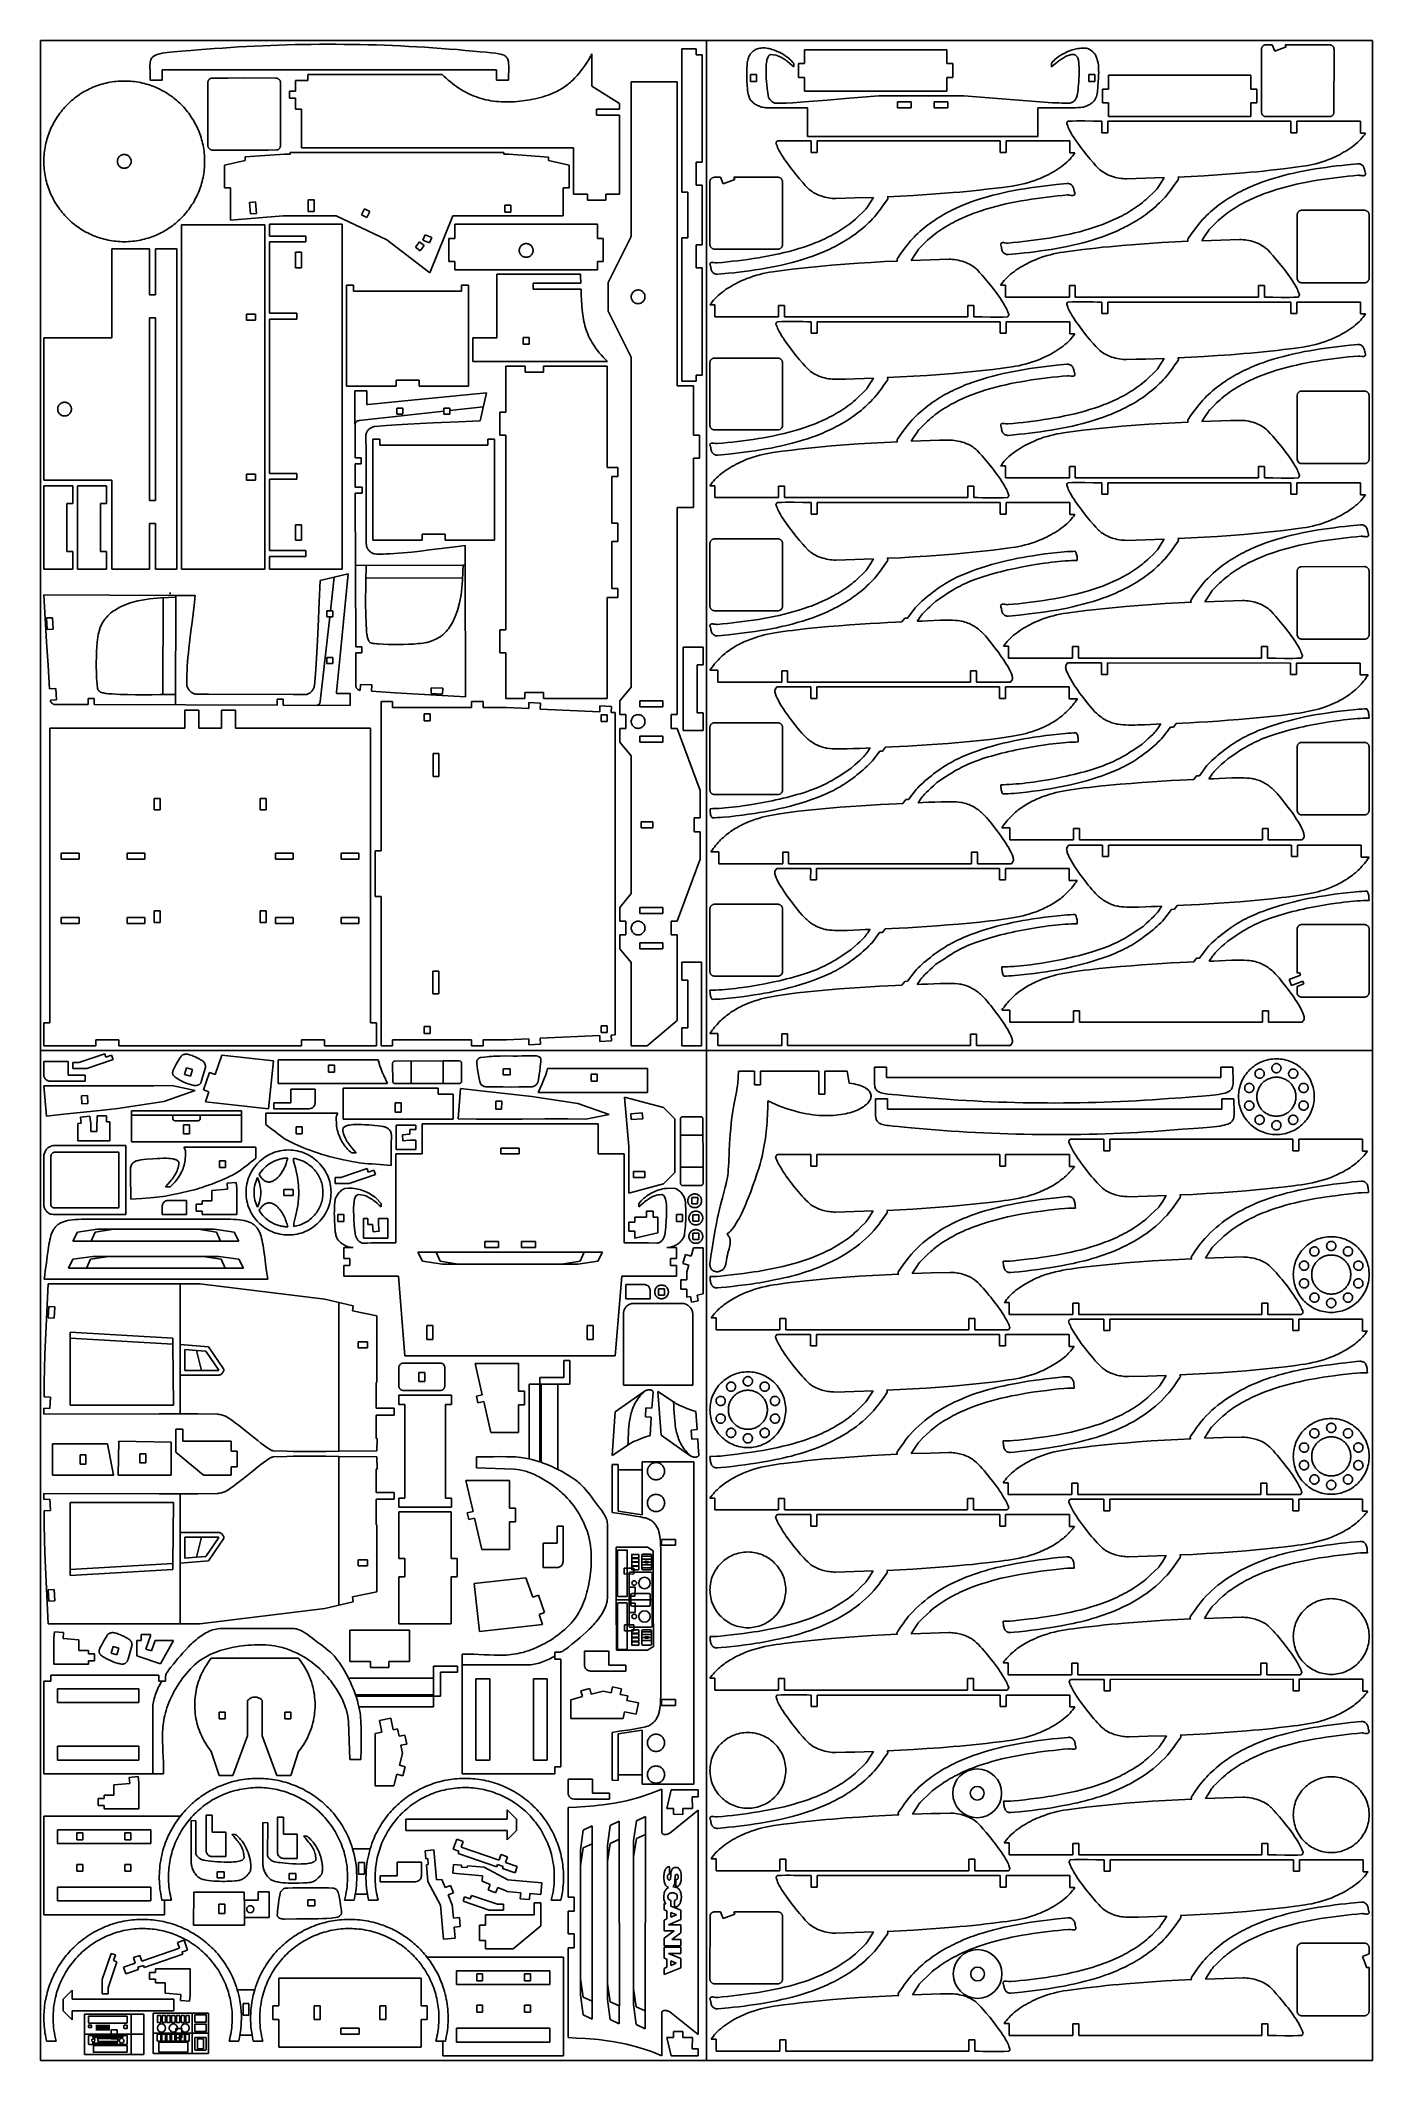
# Model space of a CAD drawing. Extents: x 169 to 749, y 15 to 895.
import ezdxf

# ---------------------------------------------------------------- set-up
doc = ezdxf.new("R2010")
doc.units = 0
doc.layers.get('0').update_dxf_attribs({"linetype": 'CONTINUOUS'})

msp = doc.modelspace()

# ---------------------------------------------------------------- linework, layer by layer
at = {"color": 0}
for p, q in [((168.703243, 895.036023), (748.703243, 895.036023)), ((168.703243, 895.036023), (168.703243, 15.036023)), ((458.703243, 895.036023), (458.703243, 15.036023)), ((748.703243, 895.036023), (748.703243, 15.036023)), ((168.703243, 455.036023), (748.703243, 455.036023)), ((433.153263, 272.902312), (433.060858, 272.542925)), ((433.279363, 273.246853), (433.153263, 272.902312)), ((433.437274, 273.574663), (433.279363, 273.246853)), ((433.625111, 273.883857), (433.437274, 273.574663)), ((433.840988, 274.17255), (433.625111, 273.883857)), ((434.083023, 274.438856), (433.840988, 274.17255)), ((434.349329, 274.68089), (434.083023, 274.438856)), ((434.638022, 274.896768), (434.349329, 274.68089)), ((434.947218, 275.084602), (434.638022, 274.896768)), ((435.275032, 275.242509), (434.947218, 275.084602)), ((435.619579, 275.368604), (435.275032, 275.242509)), ((435.978975, 275.461), (435.619579, 275.368604)), ((436.351334, 275.517812), (435.978975, 275.461)), ((436.734773, 275.537156), (436.351334, 275.517812)), ((437.118195, 275.517796), (436.734773, 275.537156)), ((437.490542, 275.460971), (437.118195, 275.517796)), ((437.849929, 275.368566), (437.490542, 275.460971)), ((438.19447, 275.242466), (437.849929, 275.368566)), ((438.52228, 275.084555), (438.19447, 275.242466)), ((438.831474, 274.896718), (438.52228, 275.084555)), ((439.120167, 274.680841), (438.831474, 274.896718)), ((439.386473, 274.438806), (439.120167, 274.680841)), ((439.628507, 274.1725), (439.386473, 274.438806)), ((439.844384, 273.883807), (439.628507, 274.1725)), ((440.032219, 273.574611), (439.844384, 273.883807)), ((440.190126, 273.246797), (440.032219, 273.574611)), ((440.31622, 272.90225), (440.190126, 273.246797)), ((440.408616, 272.542854), (440.31622, 272.90225)), ((433.004033, 272.170578), (432.984673, 271.787156)), ((432.984673, 271.787156), (433.004017, 271.403718)), ((433.004017, 271.403718), (433.06083, 271.031358)), ((433.060858, 272.542925), (433.004033, 272.170578)), ((433.06083, 271.031358), (433.153226, 270.671963)), ((433.153226, 270.671963), (433.279321, 270.327416)), ((433.279321, 270.327416), (433.43723, 269.999602)), ((433.43723, 269.999602), (433.625067, 269.690406)), ((433.625067, 269.690406), (433.840947, 269.401712)), ((433.840947, 269.401712), (434.082985, 269.135406)), ((434.082985, 269.135406), (434.349297, 268.893372)), ((434.349297, 268.893372), (434.637996, 268.677494)), ((434.637996, 268.677494), (434.947198, 268.489658)), ((434.947198, 268.489658), (435.275018, 268.331747)), ((435.275018, 268.331747), (435.619571, 268.205647)), ((435.619571, 268.205647), (435.978971, 268.113242)), ((435.978971, 268.113242), (436.351333, 268.056417)), ((436.351333, 268.056417), (436.734773, 268.037056)), ((436.734773, 268.037056), (437.118194, 268.056417)), ((437.118194, 268.056417), (437.490538, 268.113242)), ((437.490538, 268.113242), (437.84992, 268.205646)), ((437.84992, 268.205646), (438.194456, 268.331745)), ((438.194456, 268.331745), (438.52226, 268.489655)), ((438.52226, 268.489655), (438.831448, 268.677489)), ((438.831448, 268.677489), (439.120134, 268.893364)), ((439.120134, 268.893364), (439.386435, 269.135394)), ((439.386435, 269.135394), (439.628466, 269.401695)), ((439.628466, 269.401695), (439.84434, 269.690381)), ((439.84434, 269.690381), (440.032175, 269.999569)), ((440.032175, 269.999569), (440.190084, 270.327373)), ((440.190084, 270.327373), (440.316183, 270.671909)), ((440.316183, 270.671909), (440.408587, 271.031291)), ((440.408587, 271.031291), (440.465412, 271.403635)), ((440.465429, 272.170495), (440.408616, 272.542854)), ((440.465412, 271.403635), (440.484773, 271.787056)), ((440.484773, 271.787056), (440.465429, 272.170495)), ((433.010433, 258.345478), (432.991073, 257.962056)), ((432.991073, 257.962056), (432.991073, 257.962256)), ((432.991073, 257.962056), (433.010417, 257.578618)), ((433.010417, 257.578618), (433.06723, 257.206258)), ((433.067258, 258.717826), (433.010433, 258.345478)), ((433.06723, 257.206258), (433.159626, 256.846863)), ((433.159663, 259.077213), (433.067258, 258.717826)), ((433.159626, 256.846863), (433.285721, 256.502316)), ((433.285763, 259.421755), (433.159663, 259.077213)), ((433.285721, 256.502316), (433.44363, 256.174502)), ((433.443674, 259.749566), (433.285763, 259.421755)), ((433.44363, 256.174502), (433.631467, 255.865306)), ((433.631511, 260.058763), (433.443674, 259.749566)), ((433.631467, 255.865306), (433.847347, 255.576612)), ((433.847388, 260.347459), (433.631511, 260.058763)), ((433.847347, 255.576612), (434.089385, 255.310306)), ((434.089423, 260.613769), (433.847388, 260.347459)), ((434.089385, 255.310306), (434.355697, 255.068272)), ((434.355729, 260.855808), (434.089423, 260.613769)), ((434.644422, 261.071692), (434.355729, 260.855808)), ((434.953618, 261.259535), (434.644422, 261.071692)), ((435.281432, 261.417452), (434.953618, 261.259535)), ((435.625979, 261.543557), (435.281432, 261.417452)), ((435.985375, 261.635967), (435.625979, 261.543557)), ((436.357734, 261.692795), (435.985375, 261.635967)), ((436.741173, 261.712156), (436.357734, 261.692795)), ((437.124595, 261.692795), (436.741173, 261.712156)), ((437.496942, 261.635967), (437.124595, 261.692795)), ((437.856329, 261.543557), (437.496942, 261.635967)), ((438.20087, 261.417452), (437.856329, 261.543557)), ((438.52868, 261.259535), (438.20087, 261.417452)), ((438.837874, 261.071692), (438.52868, 261.259535)), ((439.126567, 260.855808), (438.837874, 261.071692)), ((439.126534, 255.068272), (439.392835, 255.310306)), ((439.392873, 260.613769), (439.126567, 260.855808)), ((439.392835, 255.310306), (439.634866, 255.576612)), ((439.634907, 260.347459), (439.392873, 260.613769)), ((439.634866, 255.576612), (439.85074, 255.865306)), ((439.850784, 260.058763), (439.634907, 260.347459)), ((439.85074, 255.865306), (440.038575, 256.174502)), ((440.038619, 259.749566), (439.850784, 260.058763)), ((440.038575, 256.174502), (440.196484, 256.502316)), ((440.196526, 259.421755), (440.038619, 259.749566)), ((440.196484, 256.502316), (440.322583, 256.846863)), ((440.32262, 259.077213), (440.196526, 259.421755)), ((440.322583, 256.846863), (440.414987, 257.206258)), ((440.415016, 258.717826), (440.32262, 259.077213)), ((440.414987, 257.206258), (440.471812, 257.578618)), ((440.471829, 258.345478), (440.415016, 258.717826)), ((440.471812, 257.578618), (440.491173, 257.962056)), ((440.491173, 257.962056), (440.471829, 258.345478)), ((434.355697, 255.068272), (434.644396, 254.852394)), ((434.644396, 254.852394), (434.953598, 254.664558)), ((434.953598, 254.664558), (435.281418, 254.506647)), ((435.281418, 254.506647), (435.625971, 254.380547)), ((435.625971, 254.380547), (435.985371, 254.288142)), ((435.985371, 254.288142), (436.357733, 254.231317)), ((436.357733, 254.231317), (436.741173, 254.211956)), ((436.741173, 254.211956), (437.124594, 254.231317)), ((437.124594, 254.231317), (437.496938, 254.288142)), ((437.496938, 254.288142), (437.85632, 254.380547)), ((437.85632, 254.380547), (438.200856, 254.506647)), ((438.200856, 254.506647), (438.52866, 254.664558)), ((438.52866, 254.664558), (438.837848, 254.852394)), ((438.837848, 254.852394), (439.126534, 255.068272)), ((433.004033, 153.840578), (432.984673, 153.457156)), ((432.984673, 153.457156), (432.984673, 153.457356)), ((432.984673, 153.457156), (433.004017, 153.073718)), ((433.004017, 153.073718), (433.06083, 152.701358)), ((433.060858, 154.212925), (433.004033, 153.840578)), ((433.06083, 152.701358), (433.153226, 152.341963)), ((433.153263, 154.572312), (433.060858, 154.212925)), ((433.153226, 152.341963), (433.279321, 151.997416)), ((433.279363, 154.916853), (433.153263, 154.572312)), ((433.279321, 151.997416), (433.43723, 151.669602)), ((433.437274, 155.244663), (433.279363, 154.916853)), ((433.43723, 151.669602), (433.625067, 151.360406)), ((433.625111, 155.553857), (433.437274, 155.244663)), ((433.625067, 151.360406), (433.840947, 151.071712)), ((433.840988, 155.84255), (433.625111, 155.553857)), ((433.840947, 151.071712), (434.082985, 150.805406)), ((434.083023, 156.108856), (433.840988, 155.84255)), ((434.082985, 150.805406), (434.349297, 150.563372)), ((434.349329, 156.35089), (434.083023, 156.108856)), ((434.349297, 150.563372), (434.637996, 150.347494)), ((434.638022, 156.566768), (434.349329, 156.35089)), ((434.637996, 150.347494), (434.947198, 150.159658)), ((434.947218, 156.754602), (434.638022, 156.566768)), ((434.947198, 150.159658), (435.275018, 150.001747)), ((435.275032, 156.912509), (434.947218, 156.754602)), ((435.275018, 150.001747), (435.619571, 149.875647)), ((435.619579, 157.038604), (435.275032, 156.912509)), ((435.619571, 149.875647), (435.978971, 149.783242)), ((435.978975, 157.131), (435.619579, 157.038604)), ((435.978971, 149.783242), (436.351333, 149.726417)), ((436.351334, 157.187812), (435.978975, 157.131)), ((436.351333, 149.726417), (436.734773, 149.707056)), ((436.734773, 157.207156), (436.351334, 157.187812)), ((437.118195, 157.187796), (436.734773, 157.207156)), ((436.734773, 149.707056), (437.118194, 149.726417)), ((437.118194, 149.726417), (437.490538, 149.783242)), ((437.490542, 157.130971), (437.118195, 157.187796)), ((437.490538, 149.783242), (437.84992, 149.875646)), ((437.849929, 157.038566), (437.490542, 157.130971)), ((437.84992, 149.875646), (438.194456, 150.001745)), ((438.19447, 156.912466), (437.849929, 157.038566)), ((438.194456, 150.001745), (438.52226, 150.159655)), ((438.52228, 156.754555), (438.19447, 156.912466)), ((438.52226, 150.159655), (438.831448, 150.347489)), ((438.831474, 156.566718), (438.52228, 156.754555)), ((438.831448, 150.347489), (439.120134, 150.563364)), ((439.120167, 156.350841), (438.831474, 156.566718)), ((439.120134, 150.563364), (439.386435, 150.805394)), ((439.386473, 156.108806), (439.120167, 156.350841)), ((439.386435, 150.805394), (439.628466, 151.071695)), ((439.628507, 155.8425), (439.386473, 156.108806)), ((439.628466, 151.071695), (439.84434, 151.360381)), ((439.844384, 155.553807), (439.628507, 155.8425)), ((439.84434, 151.360381), (440.032175, 151.669569)), ((440.032219, 155.244611), (439.844384, 155.553807)), ((440.032175, 151.669569), (440.190084, 151.997373)), ((440.190126, 154.916797), (440.032219, 155.244611)), ((440.190084, 151.997373), (440.316183, 152.341909)), ((440.31622, 154.57225), (440.190126, 154.916797)), ((440.316183, 152.341909), (440.408587, 152.701291)), ((440.408616, 154.212854), (440.31622, 154.57225)), ((440.408587, 152.701291), (440.465412, 153.073635)), ((440.465429, 153.840495), (440.408616, 154.212854)), ((440.465412, 153.073635), (440.484773, 153.457056)), ((440.484773, 153.457056), (440.465429, 153.840495)), ((433.285763, 141.091753), (433.159663, 140.747212)), ((433.443674, 141.419563), (433.285763, 141.091753)), ((433.631511, 141.728757), (433.443674, 141.419563)), ((433.847388, 142.01745), (433.631511, 141.728757)), ((434.089423, 142.283756), (433.847388, 142.01745)), ((434.355729, 142.52579), (434.089423, 142.283756)), ((434.644422, 142.741668), (434.355729, 142.52579)), ((434.953618, 142.929502), (434.644422, 142.741668)), ((435.281432, 143.087409), (434.953618, 142.929502)), ((435.625979, 143.213504), (435.281432, 143.087409)), ((435.985375, 143.3059), (435.625979, 143.213504)), ((436.357734, 143.362712), (435.985375, 143.3059)), ((436.741173, 143.382056), (436.357734, 143.362712)), ((437.124595, 143.362696), (436.741173, 143.382056)), ((437.496942, 143.305871), (437.124595, 143.362696)), ((437.856329, 143.213466), (437.496942, 143.305871)), ((438.20087, 143.087366), (437.856329, 143.213466)), ((438.52868, 142.929455), (438.20087, 143.087366)), ((438.837874, 142.741618), (438.52868, 142.929455)), ((439.126567, 142.525741), (438.837874, 142.741618)), ((439.392873, 142.283706), (439.126567, 142.525741)), ((439.634907, 142.0174), (439.392873, 142.283706)), ((439.850784, 141.728707), (439.634907, 142.0174)), ((440.038619, 141.419511), (439.850784, 141.728707)), ((440.196526, 141.091697), (440.038619, 141.419511)), ((440.32262, 140.74715), (440.196526, 141.091697)), ((433.010433, 140.015478), (432.991073, 139.632056)), ((432.991073, 139.632056), (433.010417, 139.248618)), ((433.010417, 139.248618), (433.06723, 138.876258)), ((433.067258, 140.387825), (433.010433, 140.015478)), ((433.06723, 138.876258), (433.159626, 138.516863)), ((433.159663, 140.747212), (433.067258, 140.387825)), ((433.159626, 138.516863), (433.285721, 138.172316)), ((433.285721, 138.172316), (433.44363, 137.844502)), ((433.44363, 137.844502), (433.631467, 137.535306)), ((433.631467, 137.535306), (433.847347, 137.246612)), ((433.847347, 137.246612), (434.089385, 136.980306)), ((434.089385, 136.980306), (434.355697, 136.738272)), ((434.355697, 136.738272), (434.644396, 136.522394)), ((434.644396, 136.522394), (434.953598, 136.334558)), ((434.953598, 136.334558), (435.281418, 136.176647)), ((435.281418, 136.176647), (435.625971, 136.050547)), ((435.625971, 136.050547), (435.985371, 135.958142)), ((435.985371, 135.958142), (436.357733, 135.901317)), ((436.357733, 135.901317), (436.741173, 135.881956)), ((436.741173, 135.881956), (437.124594, 135.901317)), ((437.124594, 135.901317), (437.496938, 135.958142)), ((437.496938, 135.958142), (437.85632, 136.050546)), ((437.85632, 136.050546), (438.200856, 136.176645)), ((438.200856, 136.176645), (438.52866, 136.334555)), ((438.52866, 136.334555), (438.837848, 136.522389)), ((438.837848, 136.522389), (439.126534, 136.738264)), ((439.126534, 136.738264), (439.392835, 136.980294)), ((439.392835, 136.980294), (439.634866, 137.246595)), ((439.634866, 137.246595), (439.85074, 137.535281)), ((439.85074, 137.535281), (440.038575, 137.844469)), ((440.038575, 137.844469), (440.196484, 138.172273)), ((440.196484, 138.172273), (440.322583, 138.516809)), ((440.322583, 138.516809), (440.414987, 138.876191)), ((440.415016, 140.387754), (440.32262, 140.74715)), ((440.414987, 138.876191), (440.471812, 139.248535)), ((440.471829, 140.015395), (440.415016, 140.387754)), ((440.471812, 139.248535), (440.491173, 139.631956)), ((440.491173, 139.631956), (440.471829, 140.015395)), ((168.703243, 15.036023), (748.703243, 15.036023))]:
    msp.add_line(p, q, dxfattribs=at)
at = {"color": 4}
for p, q in [((219.190461, 888.74742), (219.902854, 888.991225)), ((219.902854, 888.991225), (220.722906, 889.2114)), ((220.722906, 889.2114), (221.657859, 889.411304)), ((221.657859, 889.411304), (222.714951, 889.594295)), ((222.714951, 889.594295), (223.901423, 889.763732)), ((223.901423, 889.763732), (225.224514, 889.922973)), ((225.224514, 889.922973), (226.691465, 890.075376)), ((226.691465, 890.075376), (230.085905, 890.373103)), ((230.085905, 890.373103), (234.142661, 890.683778)), ((234.142661, 890.683778), (238.919654, 891.034268)), ((238.919654, 891.034268), (244.474801, 891.45144)), ((244.474801, 891.45144), (247.957644, 891.710023)), ((247.957644, 891.710023), (251.447827, 891.949693)), ((251.447827, 891.949693), (254.944848, 892.170455)), ((254.944848, 892.170455), (258.448206, 892.372313)), ((258.448206, 892.372313), (261.957399, 892.555274)), ((261.957399, 892.555274), (265.471927, 892.71934)), ((265.471927, 892.71934), (268.991287, 892.864518)), ((268.991287, 892.864518), (272.514979, 892.990812)), ((272.514979, 892.990812), (276.042501, 893.098227)), ((276.042501, 893.098227), (279.573351, 893.186767)), ((279.573351, 893.186767), (283.107028, 893.256438)), ((283.107028, 893.256438), (286.643032, 893.307244)), ((286.643032, 893.307244), (290.18086, 893.33919)), ((290.18086, 893.33919), (293.72001, 893.352281)), ((293.72001, 893.352281), (297.259983, 893.346521)), ((297.259983, 893.346521), (300.800276, 893.321915)), ((300.800276, 893.321915), (304.340388, 893.278469)), ((304.340388, 893.278469), (307.879817, 893.216187)), ((307.879817, 893.216187), (311.418063, 893.135074)), ((311.418063, 893.135074), (314.954623, 893.035134)), ((314.954623, 893.035134), (318.488997, 892.916372)), ((318.488997, 892.916372), (322.020683, 892.778794)), ((322.020683, 892.778794), (325.549179, 892.622404)), ((325.549179, 892.622404), (329.073985, 892.447206)), ((329.073985, 892.447206), (332.594599, 892.253206)), ((332.594599, 892.253206), (336.110519, 892.040408)), ((336.110519, 892.040408), (339.621245, 891.808818)), ((339.621245, 891.808818), (343.126274, 891.558439)), ((343.126274, 891.558439), (346.625106, 891.289277)), ((346.625106, 891.289277), (350.117238, 891.001337)), ((350.117238, 891.001337), (353.60217, 890.694623)), ((353.60217, 890.694623), (357.079401, 890.36914)), ((357.079401, 890.36914), (360.106685, 890.088433)), ((360.106685, 890.088433), (362.715353, 889.855842)), ((362.715353, 889.855842), (364.936218, 889.646512)), ((364.936218, 889.646512), (366.800092, 889.435589)), ((366.800092, 889.435589), (367.607786, 889.321763)), ((367.607786, 889.321763), (368.337787, 889.198218)), ((368.337787, 889.198218), (368.993947, 889.061848)), ((368.993947, 889.061848), (369.580116, 888.909546)), ((369.580116, 888.909546), (370.100147, 888.738205)), ((408.850594, 889.155815), (408.204694, 887.952524)), ((408.850594, 875.063015), (408.850594, 889.155815)), ((454.243136, 891.369334), (447.943436, 891.369334)), ((447.943436, 891.369334), (447.953836, 828.974034)), ((454.244536, 888.769534), (454.243136, 891.369334)), ((477.75268, 888.996881), (477.435572, 888.513294)), ((478.125755, 889.469517), (477.75268, 888.996881)), ((478.55949, 889.932261), (478.125755, 889.469517)), ((479.058575, 890.386174), (478.55949, 889.932261)), ((479.480175, 890.70692), (479.058575, 890.386174)), ((479.92721, 890.981631), (479.480175, 890.70692)), ((480.397736, 891.212014), (479.92721, 890.981631)), ((480.889808, 891.399779), (480.397736, 891.212014)), ((481.401482, 891.546636), (480.889808, 891.399779)), ((481.930814, 891.654294), (481.401482, 891.546636)), ((482.475861, 891.724462), (481.930814, 891.654294)), ((483.034677, 891.758851), (482.475861, 891.724462)), ((483.605319, 891.759168), (483.034677, 891.758851)), ((484.185842, 891.727123), (483.605319, 891.759168)), ((484.774302, 891.664427), (484.185842, 891.727123)), ((485.368755, 891.572787), (484.774302, 891.664427)), ((485.967257, 891.453914), (485.368755, 891.572787)), ((486.567863, 891.309517), (485.967257, 891.453914)), ((486.456219, 888.793199), (486.617875, 888.837974)), ((487.16863, 891.141304), (486.567863, 891.309517)), ((486.617875, 888.837974), (488.820575, 888.579874)), ((487.767613, 890.950987), (487.16863, 891.141304)), ((488.362868, 890.740273), (487.767613, 890.950987)), ((488.95245, 890.510872), (488.362868, 890.740273)), ((489.534417, 890.264493), (488.95245, 890.510872)), ((490.106822, 890.002847), (489.534417, 890.264493)), ((490.667723, 889.727642), (490.106822, 890.002847)), ((491.215175, 889.440587), (490.667723, 889.727642)), ((491.747234, 889.143392), (491.215175, 889.440587)), ((492.261955, 888.837766), (491.747234, 889.143392)), ((492.757395, 888.525419), (492.261955, 888.837766)), ((563.328709, 890.939837), (501.333409, 890.939837)), ((501.333409, 890.939837), (501.333409, 884.940337)), ((563.328709, 884.940337), (563.328709, 890.939837)), ((613.67075, 888.988312), (612.732699, 888.4224)), ((614.678615, 889.532856), (613.67075, 888.988312)), ((615.205814, 889.793018), (614.678615, 889.532856)), ((615.746969, 890.04292), (615.205814, 889.793018)), ((616.300915, 890.280923), (615.746969, 890.04292)), ((616.866487, 890.505387), (616.300915, 890.280923)), ((617.442518, 890.714674), (616.866487, 890.505387)), ((617.114848, 888.775685), (617.537176, 888.856803)), ((618.027844, 890.907144), (617.442518, 890.714674)), ((617.537176, 888.856803), (617.944302, 888.896718)), ((617.944302, 888.896718), (618.333872, 888.892093)), ((618.621299, 891.081158), (618.027844, 890.907144)), ((618.333872, 888.892093), (618.703532, 888.83959)), ((619.221716, 891.235076), (618.621299, 891.081158)), ((618.703532, 888.83959), (619.050927, 888.735872)), ((619.827931, 891.367259), (619.221716, 891.235076)), ((620.438778, 891.476068), (619.827931, 891.367259)), ((621.053092, 891.559863), (620.438778, 891.476068)), ((621.669706, 891.617006), (621.053092, 891.559863)), ((622.287456, 891.645856), (621.669706, 891.617006)), ((622.905175, 891.644774), (622.287456, 891.645856)), ((623.502938, 891.62806), (622.905175, 891.644774)), ((624.017303, 891.599074), (623.502938, 891.62806)), ((624.477036, 891.537238), (624.017303, 891.599074)), ((624.695404, 891.487571), (624.477036, 891.537238)), ((624.9109, 891.421974), (624.695404, 891.487571)), ((625.127121, 891.337876), (624.9109, 891.421974)), ((625.347662, 891.232704), (625.127121, 891.337876)), ((625.576118, 891.103886), (625.347662, 891.232704)), ((625.816085, 890.948849), (625.576118, 891.103886)), ((626.344934, 890.549832), (625.816085, 890.948849)), ((626.962975, 890.015074), (626.344934, 890.549832)), ((627.253948, 889.728047), (626.962975, 890.015074)), ((627.522736, 889.416062), (627.253948, 889.728047)), ((627.770121, 889.080447), (627.522736, 889.416062)), ((627.996883, 888.722529), (627.770121, 889.080447)), ((700.319445, 863.909511), (700.338645, 891.435711)), ((700.338645, 891.435711), (700.371541, 891.62137)), ((700.371541, 891.62137), (700.419913, 891.799114)), ((700.419913, 891.799114), (700.483099, 891.968439)), ((700.483099, 891.968439), (700.560441, 892.128842)), ((700.560441, 892.128842), (700.651275, 892.279821)), ((700.651275, 892.279821), (700.754943, 892.420873)), ((700.754943, 892.420873), (700.870782, 892.551496)), ((700.870782, 892.551496), (700.998133, 892.671186)), ((700.998133, 892.671186), (701.136334, 892.779441)), ((701.136334, 892.779441), (701.284724, 892.875758)), ((701.284724, 892.875758), (701.442644, 892.959634)), ((701.442644, 892.959634), (701.609431, 893.030567)), ((701.609431, 893.030567), (701.784426, 893.088054)), ((701.784426, 893.088054), (701.966967, 893.131592)), ((701.966967, 893.131592), (702.156394, 893.160678)), ((702.156394, 893.160678), (702.352045, 893.174811)), ((702.352045, 893.174811), (704.971745, 893.174811)), ((704.971745, 893.174811), (706.082845, 890.285911)), ((706.082845, 890.285911), (711.086945, 892.210611)), ((711.086945, 892.210611), (710.716045, 893.174811)), ((710.716045, 893.174811), (730.177945, 893.155611)), ((730.177945, 893.155611), (730.363604, 893.122715)), ((730.363604, 893.122715), (730.541344, 893.074343)), ((730.541344, 893.074343), (730.710665, 893.011157)), ((730.710665, 893.011157), (730.871062, 892.933815)), ((730.871062, 892.933815), (731.022035, 892.842981)), ((731.022035, 892.842981), (731.163081, 892.739313)), ((731.163081, 892.739313), (731.293698, 892.623474)), ((731.293698, 892.623474), (731.413383, 892.496123)), ((731.413383, 892.496123), (731.521634, 892.357922)), ((731.521634, 892.357922), (731.617948, 892.209532)), ((731.617948, 892.209532), (731.701824, 892.051612)), ((731.701824, 892.051612), (731.772759, 891.884825)), ((731.772759, 891.884825), (731.830251, 891.70983)), ((731.830251, 891.70983), (731.873798, 891.527289)), ((731.873798, 891.527289), (731.902897, 891.337862)), ((731.917045, 891.142211), (731.897745, 863.576411)), ((731.902897, 891.337862), (731.917045, 891.142211)), ((216.38909, 883.545554), (216.395056, 884.27093)), ((216.432261, 881.899655), (216.38909, 883.545554)), ((216.395056, 884.27093), (216.429043, 884.935736)), ((216.429043, 884.935736), (216.498291, 885.543329)), ((216.500638, 879.971172), (216.432261, 881.899655)), ((216.498291, 885.543329), (216.610041, 886.097068)), ((216.610041, 886.097068), (216.684115, 886.354791)), ((216.684115, 886.354791), (216.77153, 886.600311)), ((216.77153, 886.600311), (216.873191, 886.834046)), ((216.873191, 886.834046), (216.990001, 887.056416)), ((216.990001, 887.056416), (217.122867, 887.267842)), ((217.122867, 887.267842), (217.272692, 887.468742)), ((217.272692, 887.468742), (217.440383, 887.659537)), ((217.440383, 887.659537), (217.626844, 887.840647)), ((217.626844, 887.840647), (217.83298, 888.012491)), ((217.83298, 888.012491), (218.059696, 888.17549)), ((218.059696, 888.17549), (218.307897, 888.330062)), ((218.307897, 888.330062), (218.578488, 888.476628)), ((218.578488, 888.476628), (218.872375, 888.615607)), ((218.872375, 888.615607), (219.190461, 888.74742)), ((221.736401, 882.23324), (221.736301, 877.73324)), ((367.337201, 882.24544), (221.736401, 882.23324)), ((343.670994, 880.208915), (285.165794, 880.208915)), ((285.165794, 880.208915), (285.165794, 877.609115)), ((344.540682, 879.353442), (343.670994, 880.208915)), ((367.337001, 877.74544), (367.337201, 882.24544)), ((370.100147, 888.738205), (370.557892, 888.544717)), ((370.557892, 888.544717), (370.957201, 888.325977)), ((370.957201, 888.325977), (371.301926, 888.078878)), ((371.301926, 888.078878), (371.595919, 887.800312)), ((371.595919, 887.800312), (371.843031, 887.487173)), ((371.843031, 887.487173), (372.047114, 887.136354)), ((372.047114, 887.136354), (372.21202, 886.744749)), ((372.21202, 886.744749), (372.3416, 886.30925)), ((372.3416, 886.30925), (372.439705, 885.82675)), ((372.439705, 885.82675), (372.510187, 885.294144)), ((372.510187, 885.294144), (372.556898, 884.708323)), ((372.583058, 881.770766), (372.553651, 879.901926)), ((372.556898, 884.708323), (372.583689, 884.066182)), ((372.594412, 883.364613), (372.583058, 881.770766)), ((372.583689, 884.066182), (372.594412, 883.364613)), ((403.258751, 880.781669), (402.370694, 879.744015)), ((404.149079, 881.890987), (403.258751, 880.781669)), ((405.029389, 883.05597), (404.149079, 881.890987)), ((405.887394, 884.260615), (405.029389, 883.05597)), ((406.710806, 885.488924), (405.887394, 884.260615)), ((407.487335, 886.724893), (406.710806, 885.488924)), ((408.204694, 887.952524), (407.487335, 886.724893)), ((456.843836, 888.769634), (454.244536, 888.769534)), ((456.849036, 841.973334), (456.843836, 888.769634)), ((476.287875, 881.470274), (476.269533, 880.2093)), ((476.269533, 880.2093), (476.269703, 878.654874)), ((476.310477, 882.841942), (476.287875, 881.470274)), ((476.350503, 884.123172), (476.310477, 882.841942)), ((476.388781, 884.732523), (476.350503, 884.123172)), ((476.445491, 885.322445), (476.388781, 884.732523)), ((476.525325, 885.893996), (476.445491, 885.322445)), ((476.632975, 886.448237), (476.525325, 885.893996)), ((476.773133, 886.986227), (476.632975, 886.448237)), ((476.950491, 887.509027), (476.773133, 886.986227)), ((477.16974, 888.017696), (476.950491, 887.509027)), ((477.435572, 888.513294), (477.16974, 888.017696)), ((484.614599, 881.736976), (484.621847, 882.50055)), ((484.640525, 880.177662), (484.614599, 881.736976)), ((484.621847, 882.50055), (484.644425, 883.246223)), ((484.711068, 878.611357), (484.640525, 880.177662)), ((484.644425, 883.246223), (484.683726, 883.96861)), ((484.683726, 883.96861), (484.741141, 884.662326)), ((484.741141, 884.662326), (484.818063, 885.321986)), ((484.818063, 885.321986), (484.915885, 885.942207)), ((484.915885, 885.942207), (485.035997, 886.517603)), ((485.035997, 886.517603), (485.179793, 887.042789)), ((485.179793, 887.042789), (485.348664, 887.512382)), ((485.348664, 887.512382), (485.544002, 887.920996)), ((485.544002, 887.920996), (485.652032, 888.100754)), ((485.652032, 888.100754), (485.767201, 888.263247)), ((485.767201, 888.263247), (485.889682, 888.407804)), ((485.889682, 888.407804), (486.019651, 888.53375)), ((486.019651, 888.53375), (486.15728, 888.640413)), ((486.15728, 888.640413), (486.302745, 888.727121)), ((486.302745, 888.727121), (486.456219, 888.793199)), ((488.820575, 888.579874), (489.405993, 888.421668)), ((489.405993, 888.421668), (489.973536, 888.230397)), ((489.973536, 888.230397), (490.524395, 888.008531)), ((490.524395, 888.008531), (491.059757, 887.758543)), ((491.059757, 887.758543), (491.58081, 887.482902)), ((491.58081, 887.482902), (492.088743, 887.18408)), ((492.088743, 887.18408), (492.584743, 886.864547)), ((492.584743, 886.864547), (493.07, 886.526774)), ((493.231609, 888.20806), (492.757395, 888.525419)), ((493.07, 886.526774), (493.545702, 886.173233)), ((493.682652, 887.887398), (493.231609, 888.20806)), ((493.545702, 886.173233), (494.013036, 885.806394)), ((494.108582, 887.565143), (493.682652, 887.887398)), ((494.013036, 885.806394), (494.927357, 885.042705)), ((494.507454, 887.243003), (494.108582, 887.565143)), ((494.877322, 886.922689), (494.507454, 887.243003)), ((495.216244, 886.60591), (494.877322, 886.922689)), ((494.927357, 885.042705), (495.822468, 884.255476)), ((495.522275, 886.294374), (495.216244, 886.60591)), ((496.321058, 885.443926), (495.522275, 886.294374)), ((495.822468, 884.255476), (496.707875, 883.464474)), ((496.536503, 885.179047), (496.321058, 885.443926)), ((496.608451, 885.064889), (496.536503, 885.179047)), ((496.660438, 884.954612), (496.608451, 885.064889)), ((496.695383, 884.841984), (496.660438, 884.954612)), ((496.716202, 884.720777), (496.695383, 884.841984)), ((496.707875, 883.464474), (496.727136, 884.427704)), ((496.727136, 884.427704), (496.716202, 884.720777)), ((498.733609, 884.940337), (498.733609, 878.940737)), ((501.333409, 884.940337), (498.733609, 884.940337)), ((565.928509, 884.940337), (563.328709, 884.940337)), ((565.928509, 878.940737), (565.928509, 884.940337)), ((608.981042, 885.128885), (608.904375, 884.964374)), ((608.904375, 884.964374), (608.904375, 883.464474)), ((608.904375, 883.464474), (609.891038, 884.326351)), ((609.092645, 885.312645), (608.981042, 885.128885)), ((609.23802, 885.514013), (609.092645, 885.312645)), ((609.416, 885.73135), (609.23802, 885.514013)), ((609.865117, 886.207377), (609.416, 885.73135)), ((610.430669, 886.72761), (609.865117, 886.207377)), ((609.891038, 884.326351), (610.556872, 884.883837)), ((611.103333, 887.278934), (610.430669, 886.72761)), ((610.556872, 884.883837), (611.312591, 885.490093)), ((611.873785, 887.848236), (611.103333, 887.278934)), ((611.312591, 885.490093), (612.13936, 886.118419)), ((612.732699, 888.4224), (611.873785, 887.848236)), ((612.13936, 886.118419), (613.018342, 886.742119)), ((613.018342, 886.742119), (613.930701, 887.334495)), ((613.930701, 887.334495), (614.39351, 887.610593)), ((614.39351, 887.610593), (614.8576, 887.868849)), ((614.8576, 887.868849), (615.320616, 888.105925)), ((615.320616, 888.105925), (615.780204, 888.318483)), ((615.780204, 888.318483), (616.234008, 888.503188)), ((616.234008, 888.503188), (616.679674, 888.656701)), ((616.679674, 888.656701), (617.114848, 888.775685)), ((619.050927, 888.735872), (619.215539, 888.663765)), ((619.215539, 888.663765), (619.373702, 888.577603)), ((619.373702, 888.577603), (619.525121, 888.476968)), ((619.525121, 888.476968), (619.669503, 888.361444)), ((619.669503, 888.361444), (619.806553, 888.230614)), ((619.806553, 888.230614), (619.935976, 888.084059)), ((619.935976, 888.084059), (620.057478, 887.921364)), ((620.057478, 887.921364), (620.170765, 887.742111)), ((620.170765, 887.742111), (620.275542, 887.545882)), ((620.275542, 887.545882), (620.371516, 887.332261)), ((620.371516, 887.332261), (620.535875, 886.851174)), ((620.535875, 886.851174), (620.611883, 886.541426)), ((620.611883, 886.541426), (620.679029, 886.187917)), ((620.679029, 886.187917), (620.787855, 885.361969)), ((620.787855, 885.361969), (620.864589, 884.398042)), ((620.864589, 884.398042), (620.911466, 883.320847)), ((620.924587, 880.925498), (620.895302, 879.656767)), ((620.911466, 883.320847), (620.93072, 882.155096)), ((620.93072, 882.155096), (620.924587, 880.925498)), ((628.203803, 888.343634), (627.996883, 888.722529)), ((628.391662, 887.945091), (628.203803, 888.343634)), ((628.561241, 887.528226), (628.391662, 887.945091)), ((628.713321, 887.094366), (628.561241, 887.528226)), ((628.848682, 886.644839), (628.713321, 887.094366)), ((628.968106, 886.180971), (628.848682, 886.644839)), ((629.072373, 885.704091), (628.968106, 886.180971)), ((629.162264, 885.215523), (629.072373, 885.704091)), ((629.302043, 884.20864), (629.162264, 885.215523)), ((629.393688, 883.170937), (629.302043, 884.20864)), ((629.443447, 882.113032), (629.393688, 883.170937)), ((629.442293, 879.979084), (629.457566, 881.045542)), ((629.457566, 881.045542), (629.443447, 882.113032)), ((184.94506, 870.891375), (185.637287, 871.371231)), ((185.637287, 871.371231), (186.341474, 871.83473)), ((186.341474, 871.83473), (187.057345, 872.281597)), ((187.057345, 872.281597), (187.784625, 872.711558)), ((187.784625, 872.711558), (188.52304, 873.124337)), ((188.52304, 873.124337), (189.272315, 873.51966)), ((189.272315, 873.51966), (190.032175, 873.897251)), ((190.032175, 873.897251), (190.802345, 874.256837)), ((190.802345, 874.256837), (191.58255, 874.598142)), ((191.58255, 874.598142), (192.372516, 874.920891)), ((192.372516, 874.920891), (193.171967, 875.224809)), ((193.171967, 875.224809), (193.980629, 875.509623)), ((193.980629, 875.509623), (194.798227, 875.775055)), ((194.798227, 875.775055), (195.624486, 876.020833)), ((195.624486, 876.020833), (196.459131, 876.246681)), ((196.459131, 876.246681), (197.301888, 876.452323)), ((197.301888, 876.452323), (198.152481, 876.637487)), ((198.152481, 876.637487), (199.010635, 876.801895)), ((199.010635, 876.801895), (199.876077, 876.945274)), ((199.876077, 876.945274), (200.74853, 877.067349)), ((200.74853, 877.067349), (201.62772, 877.167845)), ((201.62772, 877.167845), (202.513373, 877.246487)), ((202.513373, 877.246487), (203.405213, 877.303)), ((203.405213, 877.303), (204.302965, 877.337109)), ((204.302965, 877.337109), (205.206355, 877.34854)), ((205.206355, 877.34854), (206.109749, 877.337109)), ((206.109749, 877.337109), (207.007506, 877.303)), ((207.007506, 877.303), (207.89935, 877.246487)), ((207.89935, 877.246487), (208.785007, 877.167845)), ((208.785007, 877.167845), (209.664201, 877.067349)), ((209.664201, 877.067349), (210.536659, 876.945274)), ((210.536659, 876.945274), (211.402104, 876.801895)), ((211.402104, 876.801895), (212.260262, 876.637487)), ((212.260262, 876.637487), (213.110858, 876.452323)), ((213.110858, 876.452323), (213.953618, 876.246681)), ((213.953618, 876.246681), (214.788267, 876.020833)), ((214.788267, 876.020833), (215.614529, 875.775055)), ((215.614529, 875.775055), (216.43213, 875.509623)), ((216.43213, 875.509623), (217.240795, 875.224809)), ((216.526178, 878.892567), (216.500638, 879.971172)), ((216.536301, 877.73324), (216.526178, 878.892567)), ((221.736301, 877.73324), (216.536301, 877.73324)), ((217.240795, 875.224809), (218.040249, 874.920891)), ((218.040249, 874.920891), (218.830217, 874.598142)), ((218.830217, 874.598142), (219.610425, 874.256837)), ((219.610425, 874.256837), (220.380598, 873.897251)), ((220.380598, 873.897251), (221.14046, 873.51966)), ((221.14046, 873.51966), (221.889737, 873.124337)), ((221.889737, 873.124337), (222.628154, 872.711558)), ((222.628154, 872.711558), (223.355437, 872.281597)), ((223.355437, 872.281597), (224.07131, 871.83473)), ((224.07131, 871.83473), (224.775498, 871.371231)), ((224.775498, 871.371231), (225.467727, 870.891375)), ((241.625047, 876.581507), (241.578334, 862.816757)), ((241.63386, 876.77855), (241.625047, 876.581507)), ((241.658811, 876.971618), (241.63386, 876.77855)), ((241.699295, 877.159526), (241.658811, 876.971618)), ((241.754708, 877.341094), (241.699295, 877.159526)), ((241.824444, 877.515139), (241.754708, 877.341094)), ((241.907902, 877.680477), (241.824444, 877.515139)), ((242.004475, 877.835927), (241.907902, 877.680477)), ((242.113559, 877.980307), (242.004475, 877.835927)), ((242.234551, 878.112433), (242.113559, 877.980307)), ((242.366846, 878.231124), (242.234551, 878.112433)), ((242.509841, 878.335197), (242.366846, 878.231124)), ((242.662929, 878.423469), (242.509841, 878.335197)), ((242.825509, 878.494759), (242.662929, 878.423469)), ((242.996974, 878.547883), (242.825509, 878.494759)), ((243.176722, 878.58166), (242.996974, 878.547883)), ((243.364147, 878.594907), (243.176722, 878.58166)), ((246.84213, 878.632654), (243.364147, 878.594907)), ((250.320256, 878.653847), (246.84213, 878.632654)), ((257.276797, 878.659482), (250.320256, 878.653847)), ((271.190047, 878.614107), (257.276797, 878.659482)), ((271.369602, 878.604986), (271.190047, 878.614107)), ((271.54988, 878.578935), (271.369602, 878.604986)), ((271.729191, 878.536736), (271.54988, 878.578935)), ((271.905845, 878.479172), (271.729191, 878.536736)), ((272.078153, 878.407027), (271.905845, 878.479172)), ((272.244427, 878.321083), (272.078153, 878.407027)), ((272.402975, 878.222123), (272.244427, 878.321083)), ((272.552109, 878.110932), (272.402975, 878.222123)), ((272.69014, 877.988291), (272.552109, 878.110932)), ((272.815378, 877.854984), (272.69014, 877.988291)), ((272.926133, 877.711794), (272.815378, 877.854984)), ((273.020717, 877.559504), (272.926133, 877.711794)), ((273.09744, 877.398897), (273.020717, 877.559504)), ((273.154612, 877.230756), (273.09744, 877.398897)), ((273.190544, 877.055865), (273.154612, 877.230756)), ((273.203547, 876.875007), (273.190544, 877.055865)), ((273.23134, 869.983627), (273.203547, 876.875007)), ((279.809294, 872.863715), (277.209494, 872.863715)), ((277.209494, 872.863715), (277.209494, 869.864015)), ((285.165794, 877.609115), (279.809294, 877.609015)), ((279.809294, 877.609015), (279.809294, 872.863715)), ((345.416914, 878.531074), (344.540682, 879.353442)), ((346.300009, 877.741644), (345.416914, 878.531074)), ((347.190286, 876.984983), (346.300009, 877.741644)), ((348.088063, 876.260925), (347.190286, 876.984983)), ((348.993659, 875.569301), (348.088063, 876.260925)), ((349.907392, 874.909945), (348.993659, 875.569301)), ((350.829582, 874.282689), (349.907392, 874.909945)), ((351.760547, 873.687365), (350.829582, 874.282689)), ((352.700605, 873.123805), (351.760547, 873.687365)), ((353.650076, 872.591843), (352.700605, 873.123805)), ((354.609278, 872.091311), (353.650076, 872.591843)), ((355.57853, 871.622041), (354.609278, 872.091311)), ((356.55815, 871.183865), (355.57853, 871.622041)), ((369.537101, 877.74544), (367.337001, 877.74544)), ((372.537001, 877.73324), (369.537101, 877.74544)), ((372.553651, 879.901926), (372.537001, 877.73324)), ((389.715024, 871.212958), (388.631972, 870.841022)), ((390.779356, 871.613015), (389.715024, 871.212958)), ((391.822014, 872.041835), (390.779356, 871.613015)), ((392.840045, 872.500055), (391.822014, 872.041835)), ((393.830494, 872.988315), (392.840045, 872.500055)), ((394.46928, 873.326988), (393.830494, 872.988315)), ((395.086876, 873.672813), (394.46928, 873.326988)), ((395.684822, 874.026645), (395.086876, 873.672813)), ((396.264659, 874.389339), (395.684822, 874.026645)), ((396.827925, 874.761749), (396.264659, 874.389339)), ((397.376162, 875.144731), (396.827925, 874.761749)), ((397.910909, 875.539139), (397.376162, 875.144731)), ((398.433707, 875.945828), (397.910909, 875.539139)), ((398.946095, 876.365652), (398.433707, 875.945828)), ((399.449613, 876.799467), (398.946095, 876.365652)), ((399.945801, 877.248126), (399.449613, 876.799467)), ((400.436199, 877.712486), (399.945801, 877.248126)), ((401.405786, 878.691723), (400.436199, 877.712486)), ((402.370694, 879.744015), (401.405786, 878.691723)), ((420.849694, 867.563515), (408.850594, 875.063015)), ((445.928354, 877.031691), (425.929854, 877.031691)), ((425.929854, 877.031691), (425.929854, 809.632291)), ((445.928354, 744.572991), (445.928354, 877.031691)), ((476.269703, 878.654874), (476.310998, 876.912442)), ((476.310998, 876.912442), (476.354132, 876.003675)), ((476.354132, 876.003675), (476.416025, 875.087449)), ((476.416025, 875.087449), (476.499505, 874.176944)), ((476.499505, 874.176944), (476.607397, 873.28534)), ((476.607397, 873.28534), (476.742527, 872.425819)), ((476.742527, 872.425819), (476.907722, 871.611562)), ((476.907722, 871.611562), (477.105808, 870.855747)), ((484.815088, 877.081139), (484.711068, 878.611357)), ((484.94145, 875.630085), (484.815088, 877.081139)), ((485.079016, 874.301272), (484.94145, 875.630085)), ((485.216649, 873.137778), (485.079016, 874.301272)), ((485.343211, 872.182679), (485.216649, 873.137778)), ((485.518575, 871.069974), (485.343211, 872.182679)), ((498.733609, 878.940737), (501.333409, 878.940737)), ((501.333409, 878.940737), (501.333409, 872.941237)), ((501.333409, 872.941237), (563.328709, 872.941237)), ((563.328709, 872.941237), (563.328709, 878.940737)), ((563.328709, 878.940737), (565.928509, 878.940737)), ((620.229792, 871.755618), (620.095752, 871.063413)), ((620.358561, 872.606378), (620.229792, 871.755618)), ((620.479822, 873.590982), (620.358561, 872.606378)), ((620.591342, 874.684718), (620.479822, 873.590982)), ((620.690885, 875.862876), (620.591342, 874.684718)), ((620.776216, 877.100744), (620.690885, 875.862876)), ((620.8451, 878.373612), (620.776216, 877.100744)), ((620.895302, 879.656767), (620.8451, 878.373612)), ((628.447689, 870.601632), (628.632435, 871.227626)), ((628.632435, 871.227626), (628.78083, 871.895207)), ((628.78083, 871.895207), (628.899513, 872.606998)), ((628.899513, 872.606998), (628.995122, 873.365624)), ((628.995122, 873.365624), (629.074297, 874.173708)), ((629.074297, 874.173708), (629.143675, 875.033874)), ((629.143675, 875.033874), (629.282585, 876.892074)), ((629.282585, 876.892074), (629.403874, 878.924276)), ((629.403874, 878.924276), (629.442293, 879.979084)), ((631.114712, 867.8368), (631.114712, 873.8364)), ((631.114712, 873.8364), (633.714512, 873.8364)), ((633.714512, 873.8364), (633.714512, 879.8359)), ((633.714512, 879.8359), (695.709812, 879.8359)), ((695.709812, 879.8359), (695.709812, 873.8364)), ((695.709812, 873.8364), (698.309612, 873.8364)), ((698.309612, 873.8364), (698.309612, 867.8368)), ((176.183664, 861.917608), (176.66352, 862.609835)), ((176.66352, 862.609835), (177.159458, 863.289828)), ((177.159458, 863.289828), (177.671203, 863.957312)), ((177.671203, 863.957312), (178.198481, 864.612012)), ((178.198481, 864.612012), (178.741016, 865.253654)), ((178.741016, 865.253654), (179.298534, 865.881962)), ((179.298534, 865.881962), (179.870759, 866.496661)), ((179.870759, 866.496661), (180.457417, 867.097478)), ((180.457417, 867.097478), (181.058234, 867.684136)), ((181.058234, 867.684136), (181.672933, 868.256362)), ((181.672933, 868.256362), (182.301242, 868.813879)), ((182.301242, 868.813879), (182.942883, 869.356414)), ((182.942883, 869.356414), (183.597583, 869.883692)), ((183.597583, 869.883692), (184.265067, 870.395437)), ((184.265067, 870.395437), (184.94506, 870.891375)), ((225.467727, 870.891375), (226.147721, 870.395437)), ((226.147721, 870.395437), (226.815207, 869.883692)), ((226.815207, 869.883692), (227.469909, 869.356414)), ((227.469909, 869.356414), (228.111552, 868.813879)), ((228.111552, 868.813879), (228.739861, 868.256362)), ((228.739861, 868.256362), (229.354562, 867.684136)), ((229.354562, 867.684136), (229.95538, 867.097478)), ((229.95538, 867.097478), (230.542039, 866.496661)), ((230.542039, 866.496661), (231.114266, 865.881962)), ((231.114266, 865.881962), (231.671784, 865.253654)), ((231.671784, 865.253654), (232.21432, 864.612012)), ((232.21432, 864.612012), (232.741599, 863.957312)), ((232.741599, 863.957312), (233.253345, 863.289828)), ((233.253345, 863.289828), (233.749283, 862.609835)), ((233.749283, 862.609835), (234.22914, 861.917608)), ((241.578334, 862.816757), (241.585067, 855.934466)), ((273.222847, 849.309207), (273.241547, 863.092144)), ((273.241547, 863.092144), (273.23134, 869.983627)), ((277.209494, 869.864015), (279.809294, 869.864015)), ((279.809294, 869.864015), (279.809294, 865.118515)), ((279.809294, 865.118515), (282.409094, 865.118515)), ((282.409094, 865.118515), (282.409094, 848.255015)), ((357.548457, 870.776617), (356.55815, 871.183865)), ((358.549769, 870.400128), (357.548457, 870.776617)), ((359.562407, 870.054231), (358.549769, 870.400128)), ((360.586687, 869.738759), (359.562407, 870.054231)), ((361.622929, 869.453544), (360.586687, 869.738759)), ((362.671451, 869.198418), (361.622929, 869.453544)), ((363.732573, 868.973215), (362.671451, 869.198418)), ((364.806613, 868.777766), (363.732573, 868.973215)), ((365.893888, 868.611903), (364.806613, 868.777766)), ((366.994719, 868.475461), (365.893888, 868.611903)), ((368.109424, 868.36827), (366.994719, 868.475461)), ((369.238322, 868.290163), (368.109424, 868.36827)), ((370.38173, 868.240974), (369.238322, 868.290163)), ((371.539969, 868.220534), (370.38173, 868.240974)), ((372.713356, 868.228675), (371.539969, 868.220534)), ((373.90221, 868.265231), (372.713356, 868.228675)), ((375.10685, 868.330034), (373.90221, 868.265231)), ((376.327594, 868.422915), (375.10685, 868.330034)), ((377.421632, 868.527709), (376.327594, 868.422915)), ((378.529439, 868.653591), (377.421632, 868.527709)), ((379.648062, 868.801202), (378.529439, 868.653591)), ((380.774546, 868.971179), (379.648062, 868.801202)), ((381.905939, 869.164164), (380.774546, 868.971179)), ((383.039286, 869.380795), (381.905939, 869.164164)), ((384.171635, 869.621711), (383.039286, 869.380795)), ((385.300032, 869.887553), (384.171635, 869.621711)), ((386.421523, 870.178959), (385.300032, 869.887553)), ((387.533154, 870.496569), (386.421523, 870.178959)), ((388.631972, 870.841022), (387.533154, 870.496569)), ((410.850494, 862.518715), (410.850494, 865.118515)), ((410.850494, 865.118515), (420.849694, 865.118515)), ((420.849694, 862.518715), (410.850494, 862.518715)), ((420.849694, 865.118515), (420.849694, 867.563515)), ((420.849694, 828.068015), (420.849694, 862.518715)), ((477.105808, 870.855747), (477.218069, 870.503876)), ((477.218069, 870.503876), (477.339612, 870.171558)), ((477.339612, 870.171558), (477.470791, 869.860441)), ((477.470791, 869.860441), (477.611959, 869.572173)), ((477.611959, 869.572173), (477.763469, 869.308402)), ((477.763469, 869.308402), (477.925675, 869.070774)), ((477.925675, 869.070774), (478.213731, 868.712328)), ((478.213731, 868.712328), (478.527964, 868.370391)), ((478.527964, 868.370391), (478.866359, 868.045709)), ((478.866359, 868.045709), (479.226899, 867.739032)), ((479.226899, 867.739032), (479.607566, 867.451108)), ((479.607566, 867.451108), (480.006344, 867.182685)), ((480.006344, 867.182685), (480.421215, 866.934512)), ((480.421215, 866.934512), (480.850163, 866.707337)), ((480.850163, 866.707337), (481.291171, 866.501908)), ((481.291171, 866.501908), (481.742221, 866.318974)), ((481.742221, 866.318974), (482.201298, 866.159284)), ((482.201298, 866.159284), (482.666383, 866.023585)), ((482.666383, 866.023585), (483.135461, 865.912626)), ((483.135461, 865.912626), (483.606513, 865.827156)), ((483.606513, 865.827156), (484.077524, 865.767922)), ((484.077524, 865.767922), (484.546475, 865.735674)), ((484.546475, 865.735674), (502.715175, 865.735674)), ((485.581973, 870.809937), (485.518575, 871.069974)), ((485.666037, 870.546151), (485.581973, 870.809937)), ((485.769575, 870.280901), (485.666037, 870.546151)), ((485.891399, 870.016472), (485.769575, 870.280901)), ((486.030317, 869.755151), (485.891399, 870.016472)), ((486.18514, 869.499223), (486.030317, 869.755151)), ((486.354677, 869.250973), (486.18514, 869.499223)), ((486.537738, 869.012687), (486.354677, 869.250973)), ((486.733133, 868.78665), (486.537738, 869.012687)), ((486.939672, 868.575149), (486.733133, 868.78665)), ((487.156165, 868.380468), (486.939672, 868.575149)), ((487.381421, 868.204894), (487.156165, 868.380468)), ((487.61425, 868.050712), (487.381421, 868.204894)), ((487.853462, 867.920208), (487.61425, 868.050712)), ((488.097867, 867.815667), (487.853462, 867.920208)), ((488.346275, 867.739374), (488.097867, 867.815667)), ((488.734293, 867.682734), (488.346275, 867.739374)), ((489.322643, 867.651095), (488.734293, 867.682734)), ((490.098155, 867.642966), (489.322643, 867.651095)), ((491.04766, 867.656858), (490.098155, 867.642966)), ((493.415972, 867.744742), (491.04766, 867.656858)), ((496.322224, 867.902822), (493.415972, 867.744742)), ((499.661061, 868.119178), (496.322224, 867.902822)), ((503.327129, 868.381884), (499.661061, 868.119178)), ((502.715175, 865.735674), (502.715175, 853.245174)), ((511.219538, 868.998662), (503.327129, 868.381884)), ((519.156614, 869.657772), (511.219538, 868.998662)), ((526.295521, 870.263832), (519.156614, 869.657772)), ((531.79342, 870.72146), (526.295521, 870.263832)), ((533.663606, 870.864805), (531.79342, 870.72146)), ((534.807475, 870.935274), (533.663606, 870.864805)), ((570.804775, 870.935274), (534.807475, 870.935274)), ((609.286175, 867.826874), (570.804775, 870.935274)), ((602.897075, 865.735674), (607.304538, 865.694319)), ((602.897075, 853.245174), (602.897075, 865.735674)), ((607.304538, 865.694319), (610.260489, 865.665543)), ((612.136175, 867.824674), (609.286175, 867.826874)), ((610.260489, 865.665543), (613.40385, 865.651737)), ((613.413074, 867.744275), (612.136175, 867.824674)), ((613.40385, 865.651737), (616.499071, 865.668179)), ((614.640969, 867.664462), (613.413074, 867.744275)), ((615.230845, 867.643506), (614.640969, 867.664462)), ((615.801636, 867.645173), (615.230845, 867.643506)), ((616.351064, 867.676957), (615.801636, 867.645173)), ((616.87685, 867.746349), (616.351064, 867.676957)), ((616.499071, 865.668179), (617.955019, 865.692518)), ((617.376717, 867.860842), (616.87685, 867.746349)), ((617.616219, 867.937343), (617.376717, 867.860842)), ((617.848386, 868.027928), (617.616219, 867.937343)), ((618.072935, 868.133535), (617.848386, 868.027928)), ((617.955019, 865.692518), (619.3106, 865.730147)), ((618.28958, 868.2551), (618.072935, 868.133535)), ((618.498036, 868.393559), (618.28958, 868.2551)), ((618.698019, 868.549849), (618.498036, 868.393559)), ((618.889244, 868.724907), (618.698019, 868.549849)), ((619.071427, 868.919669), (618.889244, 868.724907)), ((619.244281, 869.135072), (619.071427, 868.919669)), ((619.407524, 869.372051), (619.244281, 869.135072)), ((619.3106, 865.730147), (620.53637, 865.782978)), ((619.560869, 869.631545), (619.407524, 869.372051)), ((619.704033, 869.914489), (619.560869, 869.631545)), ((619.83673, 870.22182), (619.704033, 869.914489)), ((619.958675, 870.554474), (619.83673, 870.22182)), ((620.095752, 871.063413), (619.958675, 870.554474)), ((620.53637, 865.782978), (621.602886, 865.85292)), ((621.602886, 865.85292), (622.480702, 865.941882)), ((622.480702, 865.941882), (622.839647, 865.994092)), ((622.839647, 865.994092), (623.140375, 866.051774)), ((623.140375, 866.051774), (624.053768, 866.4062)), ((624.053768, 866.4062), (624.864421, 866.775975)), ((624.864421, 866.775975), (625.233295, 866.96744)), ((625.233295, 866.96744), (625.578973, 867.163725)), ((625.578973, 867.163725), (625.902287, 867.36516)), ((625.902287, 867.36516), (626.204064, 867.572072)), ((626.204064, 867.572072), (626.485136, 867.78479)), ((626.485136, 867.78479), (626.746333, 868.003641)), ((626.746333, 868.003641), (626.988483, 868.228953)), ((626.988483, 868.228953), (627.212417, 868.461055)), ((627.212417, 868.461055), (627.418964, 868.700273)), ((627.418964, 868.700273), (627.608955, 868.946937)), ((627.608955, 868.946937), (627.78322, 869.201374)), ((627.78322, 869.201374), (627.942588, 869.463912)), ((627.942588, 869.463912), (628.087889, 869.734878)), ((628.087889, 869.734878), (628.219953, 870.014602)), ((628.219953, 870.014602), (628.447689, 870.601632)), ((633.714512, 867.8368), (631.114712, 867.8368)), ((633.714512, 861.8373), (633.714512, 867.8368)), ((698.309612, 867.8368), (695.709812, 867.8368)), ((695.709812, 867.8368), (695.709812, 861.8373)), ((700.333584, 863.712007), (700.319445, 863.909511)), ((700.362701, 863.520662), (700.333584, 863.712007)), ((700.406305, 863.33614), (700.362701, 863.520662)), ((700.463908, 863.159103), (700.406305, 863.33614)), ((700.53502, 862.990215), (700.463908, 863.159103)), ((700.619152, 862.830138), (700.53502, 862.990215)), ((700.715815, 862.679537), (700.619152, 862.830138)), ((700.82452, 862.539073), (700.715815, 862.679537)), ((700.944777, 862.409411), (700.82452, 862.539073)), ((701.076098, 862.291213), (700.944777, 862.409411)), ((731.365617, 862.460584), (731.23827, 862.340898)), ((731.481453, 862.591204), (731.365617, 862.460584)), ((731.585118, 862.732256), (731.481453, 862.591204)), ((731.675951, 862.883237), (731.585118, 862.732256)), ((731.753292, 863.043646), (731.675951, 862.883237)), ((731.816478, 863.212979), (731.753292, 863.043646)), ((731.86485, 863.390735), (731.816478, 863.212979)), ((731.897745, 863.576411), (731.86485, 863.390735)), ((172.045273, 853.574266), (172.330086, 854.382928)), ((172.330086, 854.382928), (172.634004, 855.182379)), ((172.634004, 855.182379), (172.956753, 855.972345)), ((172.956753, 855.972345), (173.298058, 856.75255)), ((173.298058, 856.75255), (173.657644, 857.52272)), ((173.657644, 857.52272), (174.035235, 858.28258)), ((174.035235, 858.28258), (174.430558, 859.031855)), ((174.430558, 859.031855), (174.843338, 859.77027)), ((174.843338, 859.77027), (175.273298, 860.497551)), ((175.273298, 860.497551), (175.720165, 861.213421)), ((175.720165, 861.213421), (176.183664, 861.917608)), ((234.22914, 861.917608), (234.69264, 861.213421)), ((234.69264, 861.213421), (235.139507, 860.497551)), ((235.139507, 860.497551), (235.569469, 859.77027)), ((235.569469, 859.77027), (235.982248, 859.031855)), ((235.982248, 859.031855), (236.377572, 858.28258)), ((236.377572, 858.28258), (236.755164, 857.52272)), ((236.755164, 857.52272), (237.11475, 856.75255)), ((237.11475, 856.75255), (237.456055, 855.972345)), ((237.456055, 855.972345), (237.778804, 855.182379)), ((237.778804, 855.182379), (238.082723, 854.382928)), ((238.082723, 854.382928), (238.367536, 853.574266)), ((241.585067, 855.934466), (241.606616, 852.493465)), ((615.516046, 858.907455), (615.511371, 858.874792)), ((615.511371, 858.874792), (615.521846, 858.840555)), ((615.585476, 859.035249), (615.516046, 858.907455)), ((615.521846, 858.840555), (615.969683, 857.631455)), ((615.647361, 859.178422), (615.585476, 859.035249)), ((615.769171, 859.472292), (615.647361, 859.178422)), ((615.839431, 859.603684), (615.769171, 859.472292)), ((615.922818, 859.711844), (615.839431, 859.603684)), ((616.0245, 859.787118), (615.922818, 859.711844)), ((615.969683, 857.631455), (616.204341, 857.031471)), ((616.149646, 859.819855), (616.0245, 859.787118)), ((617.982281, 859.903441), (616.149646, 859.819855)), ((616.204341, 857.031471), (616.466046, 856.443355)), ((616.466046, 856.443355), (616.908123, 855.575932)), ((616.908123, 855.575932), (617.410748, 854.673206)), ((617.410748, 854.673206), (617.967461, 853.741146)), ((617.967461, 853.741146), (618.571802, 852.785724)), ((619.816233, 859.942696), (617.982281, 859.903441)), ((621.651198, 859.947848), (619.816233, 859.942696)), ((623.486871, 859.92913), (621.651198, 859.947848)), ((627.159121, 859.861002), (623.486871, 859.92913)), ((628.995089, 859.832053), (627.159121, 859.861002)), ((630.830546, 859.820155), (628.995089, 859.832053)), ((630.830346, 854.819255), (630.830546, 859.820155)), ((633.430946, 854.819255), (630.830346, 854.819255)), ((633.431046, 859.820255), (633.430946, 854.819255)), ((713.139046, 859.821755), (633.431046, 859.820255)), ((695.709812, 861.8373), (633.714512, 861.8373)), ((701.217992, 862.185142), (701.076098, 862.291213)), ((701.36997, 862.091862), (701.217992, 862.185142)), ((701.531544, 862.012036), (701.36997, 862.091862)), ((701.702224, 861.946326), (701.531544, 862.012036)), ((701.881521, 861.895397), (701.702224, 861.946326)), ((702.068945, 861.859911), (701.881521, 861.895397)), ((729.884445, 861.837311), (702.068945, 861.859911)), ((713.139546, 854.820855), (713.139046, 859.821755)), ((715.740146, 854.820955), (713.139546, 854.820855)), ((743.494546, 859.822355), (715.739546, 859.821855)), ((715.739546, 859.821855), (715.740146, 854.820955)), ((730.080079, 861.851442), (729.884445, 861.837311)), ((730.269491, 861.880525), (730.080079, 861.851442)), ((730.452018, 861.924059), (730.269491, 861.880525)), ((730.627001, 861.98154), (730.452018, 861.924059)), ((730.793779, 862.052467), (730.627001, 861.98154)), ((730.951691, 862.136337), (730.793779, 862.052467)), ((731.100075, 862.232648), (730.951691, 862.136337)), ((731.23827, 862.340898), (731.100075, 862.232648)), ((743.495346, 854.621955), (743.494546, 859.822355)), ((745.654646, 854.621955), (743.495346, 854.621955)), ((744.633558, 853.255705), (745.159444, 853.945017)), ((745.159444, 853.945017), (745.654646, 854.621955)), ((170.251895, 844.149683), (170.308408, 845.041522)), ((170.308408, 845.041522), (170.38705, 845.927175)), ((170.38705, 845.927175), (170.487546, 846.806365)), ((170.487546, 846.806365), (170.609621, 847.678818)), ((170.609621, 847.678818), (170.753, 848.54426)), ((170.753, 848.54426), (170.917409, 849.402414)), ((170.917409, 849.402414), (171.102572, 850.253007)), ((171.102572, 850.253007), (171.308215, 851.095764)), ((171.308215, 851.095764), (171.534062, 851.930409)), ((171.534062, 851.930409), (171.77984, 852.756668)), ((171.77984, 852.756668), (172.045273, 853.574266)), ((238.367536, 853.574266), (238.632969, 852.756668)), ((238.632969, 852.756668), (238.878747, 851.930409)), ((238.878747, 851.930409), (239.104595, 851.095764)), ((239.104595, 851.095764), (239.310238, 850.253007)), ((239.310238, 850.253007), (239.495401, 849.402414)), ((239.495401, 849.402414), (239.65981, 848.54426)), ((239.65981, 848.54426), (239.803189, 847.678818)), ((239.803189, 847.678818), (239.925264, 846.806365)), ((239.925264, 846.806365), (240.02576, 845.927175)), ((240.02576, 845.927175), (240.104402, 845.041522)), ((240.104402, 845.041522), (240.160915, 844.149683)), ((241.606616, 852.493465), (241.644347, 849.052607)), ((241.644347, 849.052607), (241.657692, 848.864065)), ((241.657692, 848.864065), (241.691711, 848.682639)), ((241.691711, 848.682639), (241.745199, 848.509018)), ((241.745199, 848.509018), (241.816951, 848.343894)), ((241.816951, 848.343894), (241.905764, 848.187958)), ((241.905764, 848.187958), (242.01043, 848.0419)), ((242.01043, 848.0419), (242.129747, 847.906411)), ((242.129747, 847.906411), (242.262509, 847.782182)), ((242.262509, 847.782182), (242.407511, 847.669903)), ((242.407511, 847.669903), (242.563549, 847.570267)), ((242.563549, 847.570267), (242.729417, 847.483963)), ((242.729417, 847.483963), (242.903911, 847.411682)), ((242.903911, 847.411682), (243.085825, 847.354115)), ((243.085825, 847.354115), (243.273956, 847.311953)), ((243.273956, 847.311953), (243.467098, 847.285886)), ((243.467098, 847.285886), (243.664047, 847.276607)), ((243.664047, 847.276607), (257.574184, 847.227332)), ((257.574184, 847.227332), (264.529154, 847.235404)), ((274.985318, 845.499816), (257.842018, 844.305616)), ((264.529154, 847.235404), (268.00648, 847.257633)), ((268.00648, 847.257633), (271.483647, 847.295807)), ((271.483647, 847.295807), (271.671039, 847.309053)), ((271.671039, 847.309053), (271.850762, 847.34283)), ((271.850762, 847.34283), (272.022211, 847.395955)), ((272.022211, 847.395955), (272.184781, 847.467244)), ((272.184781, 847.467244), (272.337867, 847.555517)), ((272.337867, 847.555517), (272.480864, 847.65959)), ((272.480864, 847.65959), (272.613167, 847.77828)), ((272.613167, 847.77828), (272.734172, 847.910407)), ((272.734172, 847.910407), (272.843272, 848.054786)), ((272.843272, 848.054786), (272.939863, 848.210236)), ((272.939863, 848.210236), (273.023341, 848.375575)), ((273.023341, 848.375575), (273.0931, 848.549619)), ((273.0931, 848.549619), (273.148535, 848.731187)), ((273.148535, 848.731187), (273.189041, 848.919096)), ((273.189041, 848.919096), (273.214013, 849.112163)), ((273.214013, 849.112163), (273.222847, 849.309207)), ((277.485118, 845.500216), (274.985318, 845.499816)), ((370.506818, 846.238416), (277.485118, 846.238516)), ((277.485118, 846.238516), (277.485118, 845.500216)), ((282.409094, 848.255015), (400.851194, 848.255015)), ((370.506818, 845.512716), (370.506818, 846.238416)), ((372.706718, 845.512716), (370.506818, 845.512716)), ((389.852818, 844.155716), (372.706718, 845.512716)), ((400.851194, 848.255015), (400.851194, 828.068015)), ((488.955416, 850.315329), (488.950741, 850.282666)), ((488.950741, 850.282666), (488.961216, 850.248429)), ((489.024846, 850.443123), (488.955416, 850.315329)), ((488.961216, 850.248429), (489.409053, 849.039329)), ((489.086731, 850.586296), (489.024846, 850.443123)), ((489.208541, 850.880166), (489.086731, 850.586296)), ((489.278801, 851.011558), (489.208541, 850.880166)), ((489.362188, 851.119718), (489.278801, 851.011558)), ((489.46387, 851.194992), (489.362188, 851.119718)), ((489.409053, 849.039329), (489.643711, 848.439345)), ((489.589016, 851.227729), (489.46387, 851.194992)), ((491.421651, 851.311315), (489.589016, 851.227729)), ((489.643711, 848.439345), (489.905416, 847.851229)), ((489.905416, 847.851229), (490.347493, 846.983806)), ((490.347493, 846.983806), (490.850118, 846.08108)), ((490.850118, 846.08108), (491.406831, 845.14902)), ((491.406831, 845.14902), (492.011172, 844.193598)), ((493.255603, 851.35057), (491.421651, 851.311315)), ((495.090568, 851.355722), (493.255603, 851.35057)), ((496.926241, 851.337004), (495.090568, 851.355722)), ((500.598491, 851.268876), (496.926241, 851.337004)), ((502.434459, 851.239927), (500.598491, 851.268876)), ((504.269916, 851.228029), (502.434459, 851.239927)), ((502.715175, 853.245174), (602.897075, 853.245174)), ((504.269716, 846.227129), (504.269916, 851.228029)), ((506.870316, 846.227129), (504.269716, 846.227129)), ((506.870416, 851.228129), (506.870316, 846.227129)), ((586.578416, 851.229629), (506.870416, 851.228129)), ((586.578916, 846.228729), (586.578416, 851.229629)), ((589.179516, 846.228829), (586.578916, 846.228729)), ((616.933916, 851.230229), (589.178916, 851.229729)), ((589.178916, 851.229729), (589.179516, 846.228829)), ((616.934716, 846.029829), (616.933916, 851.230229)), ((619.094016, 846.029829), (616.934716, 846.029829)), ((618.072928, 844.663579), (618.598814, 845.352891)), ((618.571802, 852.785724), (619.217311, 851.812908)), ((618.598814, 845.352891), (619.094016, 846.029829)), ((619.217311, 851.812908), (619.897528, 850.82867)), ((619.897528, 850.82867), (620.605993, 849.838979)), ((620.605993, 849.838979), (621.336246, 848.849805)), ((621.336246, 848.849805), (622.081827, 847.867119)), ((622.081827, 847.867119), (622.836276, 846.89689)), ((622.836276, 846.89689), (624.345939, 845.017686)), ((624.345939, 845.017686), (625.813556, 843.259954)), ((733.294744, 844.788207), (734.238532, 845.262419)), ((734.238532, 845.262419), (735.177794, 845.760957)), ((735.177794, 845.760957), (736.108978, 846.283286)), ((736.108978, 846.283286), (737.028533, 846.828867)), ((737.028533, 846.828867), (737.93291, 847.397166)), ((737.93291, 847.397166), (738.818556, 847.987645)), ((738.818556, 847.987645), (739.681921, 848.599768)), ((739.681921, 848.599768), (740.519454, 849.232997)), ((740.519454, 849.232997), (741.327603, 849.886797)), ((741.327603, 849.886797), (742.102819, 850.560631)), ((742.102819, 850.560631), (742.84155, 851.253963)), ((742.84155, 851.253963), (743.540246, 851.966255)), ((743.540246, 851.966255), (744.089616, 852.585592)), ((744.089616, 852.585592), (744.633558, 853.255705)), ((170.206355, 842.34854), (170.217786, 843.25193)), ((170.217786, 841.44515), (170.206355, 842.34854)), ((170.217786, 843.25193), (170.251895, 844.149683)), ((170.251895, 840.547398), (170.217786, 841.44515)), ((170.308408, 839.655558), (170.251895, 840.547398)), ((170.38705, 838.769906), (170.308408, 839.655558)), ((170.487546, 837.890715), (170.38705, 838.769906)), ((170.609621, 837.018262), (170.487546, 837.890715)), ((170.753, 836.152821), (170.609621, 837.018262)), ((170.917409, 835.294666), (170.753, 836.152821)), ((239.65981, 836.152821), (239.495401, 835.294666)), ((239.803189, 837.018262), (239.65981, 836.152821)), ((239.925264, 837.890715), (239.803189, 837.018262)), ((240.02576, 838.769906), (239.925264, 837.890715)), ((240.104402, 839.655558), (240.02576, 838.769906)), ((240.160915, 840.547398), (240.104402, 839.655558)), ((240.160915, 844.149683), (240.195024, 843.25193)), ((240.195024, 841.44515), (240.160915, 840.547398)), ((240.195024, 843.25193), (240.206455, 842.34854)), ((240.206455, 842.34854), (240.195024, 841.44515)), ((257.842018, 842.685916), (248.852018, 840.709916)), ((248.852018, 840.709916), (248.852118, 830.838516)), ((257.842018, 844.305616), (257.842018, 842.685916)), ((389.852818, 842.690016), (389.852818, 844.155716)), ((398.841118, 840.707816), (389.852818, 842.690016)), ((398.841118, 830.838316), (398.841118, 840.707816)), ((454.246136, 831.973934), (454.249636, 841.973234)), ((454.249636, 841.973234), (456.849036, 841.973334)), ((492.011172, 844.193598), (492.656681, 843.220782)), ((492.656681, 843.220782), (493.336898, 842.236544)), ((493.336898, 842.236544), (494.045363, 841.246853)), ((494.045363, 841.246853), (494.775616, 840.257679)), ((494.775616, 840.257679), (495.521197, 839.274993)), ((495.521197, 839.274993), (496.275646, 838.304764)), ((496.275646, 838.304764), (497.78531, 836.42556)), ((497.78531, 836.42556), (499.252926, 834.667828)), ((605.789351, 835.746732), (606.734114, 836.196081)), ((606.734114, 836.196081), (607.677902, 836.670293)), ((607.677902, 836.670293), (608.617164, 837.168831)), ((608.617164, 837.168831), (609.548348, 837.69116)), ((609.548348, 837.69116), (610.467903, 838.236741)), ((610.467903, 838.236741), (611.37228, 838.80504)), ((611.37228, 838.80504), (612.257926, 839.395519)), ((612.257926, 839.395519), (613.121291, 840.007642)), ((613.121291, 840.007642), (613.958824, 840.640871)), ((613.958824, 840.640871), (614.766974, 841.294671)), ((614.766974, 841.294671), (615.542189, 841.968505)), ((615.542189, 841.968505), (616.280921, 842.661837)), ((616.280921, 842.661837), (616.979616, 843.374129)), ((616.979616, 843.374129), (617.528986, 843.993466)), ((617.528986, 843.993466), (618.072928, 844.663579)), ((625.813556, 843.259954), (627.187446, 841.671455)), ((627.187446, 841.671455), (628.270871, 840.453892)), ((628.270871, 840.453892), (629.380246, 839.260255)), ((629.380246, 839.260255), (629.653054, 838.987587)), ((629.653054, 838.987587), (629.939935, 838.722719)), ((629.939935, 838.722719), (630.553123, 838.216673)), ((630.553123, 838.216673), (631.21421, 837.742692)), ((631.21421, 837.742692), (631.9176, 837.301353)), ((631.9176, 837.301353), (632.657695, 836.893235)), ((632.657695, 836.893235), (633.428898, 836.518913)), ((633.428898, 836.518913), (634.225609, 836.178965)), ((634.225609, 836.178965), (635.042233, 835.873967)), ((669.685628, 835.786393), (675.436382, 836.098261)), ((675.436382, 836.098261), (681.184658, 836.456976)), ((681.184658, 836.456976), (686.929608, 836.866555)), ((686.929608, 836.866555), (692.670381, 837.331015)), ((692.670381, 837.331015), (695.538936, 837.585081)), ((695.538936, 837.585081), (698.406129, 837.854374)), ((698.406129, 837.854374), (701.271852, 838.139395)), ((701.271852, 838.139395), (704.136, 838.440648)), ((704.136, 838.440648), (706.998467, 838.758634)), ((706.998467, 838.758634), (709.859146, 839.093855)), ((709.894339, 836.142478), (707.629959, 835.526641)), ((709.859146, 839.093855), (714.083746, 839.61438)), ((712.164716, 836.715892), (709.894339, 836.142478)), ((714.436278, 837.250336), (712.164716, 836.715892)), ((714.083746, 839.61438), (716.193768, 839.891986)), ((716.731577, 837.74958), (714.436278, 837.250336)), ((716.193768, 839.891986), (718.301146, 840.188455)), ((719.041347, 838.209821), (716.731577, 837.74958)), ((718.301146, 840.188455), (719.765828, 840.421867)), ((721.362432, 838.634301), (719.041347, 838.209821)), ((719.765828, 840.421867), (721.201263, 840.690394)), ((721.201263, 840.690394), (722.613624, 840.995936)), ((723.691678, 839.026261), (721.362432, 838.634301)), ((722.613624, 840.995936), (724.009083, 841.340392)), ((726.02593, 839.388944), (723.691678, 839.026261)), ((724.009083, 841.340392), (725.393813, 841.725663)), ((725.393813, 841.725663), (726.773985, 842.153647)), ((728.362034, 839.725589), (726.02593, 839.388944)), ((726.773985, 842.153647), (728.155772, 842.626245)), ((728.155772, 842.626245), (729.545346, 843.145355)), ((730.696835, 840.03944), (728.362034, 839.725589)), ((729.545346, 843.145355), (730.47173, 843.516895)), ((730.47173, 843.516895), (731.407792, 843.914908)), ((733.027178, 840.333736), (730.696835, 840.03944)), ((731.407792, 843.914908), (732.349981, 844.338858)), ((732.349981, 844.338858), (733.294744, 844.788207)), ((735.310034, 840.598891), (733.027178, 840.333736)), ((737.595553, 840.840974), (735.310034, 840.598891)), ((742.169778, 841.295336), (737.595553, 840.840974)), ((738.032328, 835.877336), (740.234287, 836.10013)), ((740.234287, 836.10013), (742.438778, 836.294836)), ((742.434811, 841.309813), (742.169778, 841.295336)), ((742.697418, 841.300297), (742.434811, 841.309813)), ((742.438778, 836.294836), (742.819921, 836.296259)), ((742.956037, 841.266573), (742.697418, 841.300297)), ((742.819921, 836.296259), (743.211747, 836.254544)), ((743.209103, 841.208424), (742.956037, 841.266573)), ((743.455053, 841.125632), (743.209103, 841.208424)), ((743.211747, 836.254544), (744.002528, 836.129399)), ((743.692325, 841.017982), (743.455053, 841.125632)), ((743.919354, 840.885255), (743.692325, 841.017982)), ((744.134578, 840.727236), (743.919354, 840.885255)), ((744.002528, 836.129399), (744.389024, 836.089818)), ((744.400189, 840.47957), (744.134578, 840.727236)), ((744.389024, 836.089818), (744.761284, 836.094797)), ((744.625181, 840.207789), (744.400189, 840.47957)), ((744.812527, 839.914919), (744.625181, 840.207789)), ((744.761284, 836.094797), (744.940129, 836.120849)), ((744.965203, 839.603986), (744.812527, 839.914919)), ((744.940129, 836.120849), (745.113079, 836.166262)), ((745.086181, 839.278016), (744.965203, 839.603986)), ((745.178437, 838.940033), (745.086181, 839.278016)), ((745.113079, 836.166262), (745.279354, 836.233778)), ((745.244945, 838.593065), (745.178437, 838.940033)), ((745.288678, 838.240136), (745.244945, 838.593065)), ((745.279354, 836.233778), (745.438178, 836.326136)), ((745.333947, 837.989775), (745.288678, 838.240136)), ((745.411586, 837.723035), (745.333947, 837.989775)), ((745.58404, 837.179524), (745.411586, 837.723035)), ((745.438178, 836.326136), (745.52425, 836.40009)), ((745.52425, 836.40009), (745.585944, 836.485836)), ((745.638894, 836.922307), (745.58404, 837.179524)), ((745.585944, 836.485836), (745.625758, 836.582154)), ((745.625758, 836.582154), (745.646189, 836.687819)), ((745.646189, 836.687819), (745.638894, 836.922307)), ((171.102572, 834.444073), (170.917409, 835.294666)), ((171.308215, 833.601317), (171.102572, 834.444073)), ((171.534062, 832.766672), (171.308215, 833.601317)), ((171.77984, 831.940413), (171.534062, 832.766672)), ((172.045273, 831.122815), (171.77984, 831.940413)), ((172.330086, 830.314153), (172.045273, 831.122815)), ((172.634004, 829.514701), (172.330086, 830.314153)), ((172.956753, 828.724736), (172.634004, 829.514701)), ((173.298058, 827.94453), (172.956753, 828.724736)), ((173.657644, 827.17436), (173.298058, 827.94453)), ((237.11475, 827.94453), (236.755164, 827.17436)), ((237.456055, 828.724736), (237.11475, 827.94453)), ((237.778804, 829.514701), (237.456055, 828.724736)), ((238.082723, 830.314153), (237.778804, 829.514701)), ((238.367536, 831.122815), (238.082723, 830.314153)), ((238.632969, 831.940413), (238.367536, 831.122815)), ((238.878747, 832.766672), (238.632969, 831.940413)), ((239.104595, 833.601317), (238.878747, 832.766672)), ((239.310238, 834.444073), (239.104595, 833.601317)), ((239.495401, 835.294666), (239.310238, 834.444073)), ((248.852118, 830.838516), (251.451918, 830.838516)), ((251.451918, 830.838516), (251.452218, 816.690216)), ((396.236618, 818.690116), (396.241318, 830.838316)), ((396.241318, 830.838316), (398.841118, 830.838316)), ((400.851194, 828.068015), (406.850794, 828.068015)), ((406.850794, 828.068015), (406.850794, 825.468215)), ((414.850194, 825.468215), (414.850194, 828.068015)), ((414.850194, 828.068015), (420.849694, 828.068015)), ((447.953836, 828.974034), (450.553036, 828.974134)), ((450.553036, 828.974134), (450.552836, 808.975734)), ((456.845936, 831.973934), (454.246136, 831.973934)), ((456.846736, 805.975934), (456.845936, 831.973934)), ((460.207634, 806.15518), (460.226834, 833.68138)), ((460.226834, 833.68138), (460.25973, 833.86704)), ((460.25973, 833.86704), (460.308102, 834.044783)), ((460.308102, 834.044783), (460.371288, 834.214108)), ((460.371288, 834.214108), (460.448629, 834.374511)), ((460.448629, 834.374511), (460.539464, 834.52549)), ((460.539464, 834.52549), (460.643132, 834.666542)), ((460.643132, 834.666542), (460.758971, 834.797165)), ((460.758971, 834.797165), (460.886322, 834.916855)), ((460.886322, 834.916855), (461.024523, 835.02511)), ((461.024523, 835.02511), (461.172913, 835.121427)), ((461.172913, 835.121427), (461.330833, 835.205303)), ((461.330833, 835.205303), (461.49762, 835.276236)), ((461.49762, 835.276236), (461.672615, 835.333723)), ((461.672615, 835.333723), (461.855156, 835.377261)), ((461.855156, 835.377261), (462.044583, 835.406348)), ((462.044583, 835.406348), (462.240234, 835.42048)), ((462.240234, 835.42048), (464.859934, 835.42048)), ((464.859934, 835.42048), (465.971034, 832.53158)), ((465.971034, 832.53158), (470.975134, 834.45628)), ((470.975134, 834.45628), (470.604234, 835.42048)), ((470.604234, 835.42048), (490.066134, 835.40128)), ((490.066134, 835.40128), (490.251793, 835.368384)), ((490.251793, 835.368384), (490.429533, 835.320013)), ((490.429533, 835.320013), (490.598854, 835.256826)), ((490.598854, 835.256826), (490.759251, 835.179485)), ((490.759251, 835.179485), (490.910224, 835.08865)), ((490.910224, 835.08865), (491.05127, 834.984983)), ((491.05127, 834.984983), (491.181887, 834.869143)), ((491.181887, 834.869143), (491.301572, 834.741792)), ((491.301572, 834.741792), (491.409823, 834.603591)), ((491.409823, 834.603591), (491.506137, 834.455201)), ((491.506137, 834.455201), (491.590013, 834.297281)), ((491.590013, 834.297281), (491.660948, 834.130494)), ((491.660948, 834.130494), (491.71844, 833.955499)), ((491.71844, 833.955499), (491.761987, 833.772958)), ((491.761987, 833.772958), (491.791085, 833.583532)), ((491.805234, 833.38788), (491.785934, 805.82208)), ((491.791085, 833.583532), (491.805234, 833.38788)), ((499.252926, 834.667828), (500.626816, 833.079329)), ((500.626816, 833.079329), (501.710241, 831.861766)), ((501.710241, 831.861766), (502.819616, 830.668129)), ((502.819616, 830.668129), (503.092424, 830.395461)), ((503.092424, 830.395461), (503.379306, 830.130593)), ((503.379306, 830.130593), (503.992493, 829.624547)), ((503.992493, 829.624547), (504.65358, 829.150566)), ((504.65358, 829.150566), (505.356971, 828.709227)), ((505.356971, 828.709227), (506.097065, 828.301109)), ((506.097065, 828.301109), (506.868268, 827.926787)), ((506.868268, 827.926787), (507.664979, 827.586839)), ((507.664979, 827.586839), (508.481603, 827.281841)), ((508.481603, 827.281841), (509.312542, 827.012372)), ((543.124998, 827.194267), (548.875752, 827.506135)), ((548.875752, 827.506135), (554.624029, 827.86485)), ((554.624029, 827.86485), (560.368978, 828.274429)), ((560.368978, 828.274429), (566.109752, 828.738889)), ((566.109752, 828.738889), (568.978306, 828.992955)), ((568.978306, 828.992955), (571.845499, 829.262248)), ((571.845499, 829.262248), (574.711222, 829.547269)), ((574.711222, 829.547269), (577.57537, 829.848522)), ((577.57537, 829.848522), (580.437837, 830.166508)), ((580.437837, 830.166508), (583.298516, 830.501729)), ((583.338344, 827.550351), (581.073963, 826.93451)), ((583.298516, 830.501729), (587.523116, 831.022254)), ((585.608735, 828.123765), (583.338344, 827.550351)), ((587.880325, 828.65821), (585.608735, 828.123765)), ((587.523116, 831.022254), (589.633138, 831.29986)), ((590.17562, 829.157454), (587.880325, 828.65821)), ((589.633138, 831.29986), (591.740516, 831.596329)), ((592.48538, 829.617695), (590.17562, 829.157454)), ((591.740516, 831.596329), (593.205198, 831.829741)), ((594.806453, 830.042175), (592.48538, 829.617695)), ((593.205198, 831.829741), (594.640633, 832.098268)), ((594.640633, 832.098268), (596.052994, 832.40381)), ((597.135688, 830.434135), (594.806453, 830.042175)), ((596.052994, 832.40381), (597.448453, 832.748266)), ((599.469934, 830.796818), (597.135688, 830.434135)), ((597.448453, 832.748266), (598.833183, 833.133537)), ((598.833183, 833.133537), (600.213355, 833.561521)), ((601.806039, 831.133463), (599.469934, 830.796818)), ((600.213355, 833.561521), (601.595142, 834.034119)), ((601.595142, 834.034119), (602.984716, 834.553229)), ((604.140853, 831.447314), (601.806039, 831.133463)), ((602.984716, 834.553229), (603.911101, 834.924769)), ((603.911101, 834.924769), (604.847163, 835.322782)), ((606.471225, 831.74161), (604.140853, 831.447314)), ((604.847163, 835.322782), (605.789351, 835.746732)), ((608.754081, 832.006765), (606.471225, 831.74161)), ((611.0396, 832.248848), (608.754081, 832.006765)), ((609.276741, 827.039607), (611.476375, 827.285185)), ((615.613825, 832.70321), (611.0396, 832.248848)), ((611.476375, 827.285185), (613.678335, 827.508001)), ((613.678335, 827.508001), (615.882825, 827.70271)), ((615.878858, 832.717687), (615.613825, 832.70321)), ((616.141466, 832.708171), (615.878858, 832.717687)), ((615.882825, 827.70271), (616.263968, 827.704133)), ((616.400084, 832.674447), (616.141466, 832.708171)), ((616.263968, 827.704133), (616.655794, 827.662418)), ((616.65315, 832.616298), (616.400084, 832.674447)), ((616.899101, 832.533506), (616.65315, 832.616298)), ((616.655794, 827.662418), (617.446575, 827.537273)), ((617.136372, 832.425856), (616.899101, 832.533506)), ((617.363401, 832.293129), (617.136372, 832.425856)), ((617.578625, 832.13511), (617.363401, 832.293129)), ((617.446575, 827.537273), (617.833071, 827.497692)), ((617.844236, 831.887436), (617.578625, 832.13511)), ((617.833071, 827.497692), (618.205331, 827.502671)), ((618.069228, 831.615635), (617.844236, 831.887436)), ((618.256575, 831.322741), (618.069228, 831.615635)), ((618.205331, 827.502671), (618.384176, 827.528723)), ((618.40925, 831.011785), (618.256575, 831.322741)), ((618.384176, 827.528723), (618.557126, 827.574136)), ((618.530229, 830.685802), (618.40925, 831.011785)), ((618.622485, 830.347823), (618.530229, 830.685802)), ((618.557126, 827.574136), (618.723402, 827.641652)), ((618.688992, 830.000881), (618.622485, 830.347823)), ((618.732725, 829.64801), (618.688992, 830.000881)), ((618.723402, 827.641652), (618.882225, 827.73401)), ((618.777995, 829.397649), (618.732725, 829.64801)), ((618.855633, 829.130909), (618.777995, 829.397649)), ((619.028088, 828.587398), (618.855633, 829.130909)), ((618.882225, 827.73401), (618.968297, 827.807964)), ((618.968297, 827.807964), (619.029991, 827.89371)), ((619.082941, 828.330181), (619.028088, 828.587398)), ((619.029991, 827.89371), (619.069805, 827.990028)), ((619.069805, 827.990028), (619.090236, 828.095693)), ((619.090236, 828.095693), (619.082941, 828.330181)), ((635.042233, 835.873967), (635.873172, 835.604498)), ((635.873172, 835.604498), (636.712827, 835.371133)), ((636.712827, 835.371133), (637.555601, 835.17445)), ((637.555601, 835.17445), (638.395897, 835.015025)), ((638.395897, 835.015025), (639.228117, 834.893437)), ((639.228117, 834.893437), (640.046664, 834.810261)), ((640.046664, 834.810261), (640.845939, 834.766074)), ((640.845939, 834.766074), (641.620346, 834.761455)), ((641.620346, 834.761455), (645.717754, 834.860402)), ((645.717754, 834.860402), (649.814458, 834.984605)), ((649.814458, 834.984605), (658.006846, 835.266555)), ((653.117591, 828.652758), (651.629283, 827.19133)), ((654.598746, 830.120055), (653.117591, 828.652758)), ((654.809144, 830.351197), (654.598746, 830.120055)), ((654.998758, 830.600817), (654.809144, 830.351197)), ((655.348146, 831.123355), (654.998758, 830.600817)), ((656.684921, 833.190117), (655.348146, 831.123355)), ((658.006846, 835.266555), (656.684921, 833.190117)), ((658.340946, 826.772755), (659.112885, 827.669828)), ((659.112885, 827.669828), (659.856054, 828.590719)), ((659.856054, 828.590719), (660.575778, 829.530888)), ((660.575778, 829.530888), (661.277383, 830.485792)), ((661.277383, 830.485792), (662.647544, 832.421647)), ((662.647544, 832.421647), (664.009146, 834.361955)), ((663.933246, 835.517355), (669.685628, 835.786393)), ((664.097933, 835.279405), (663.933246, 835.517355)), ((664.009146, 834.361955), (664.097972, 834.512297)), ((664.169257, 835.157214), (664.097933, 835.279405)), ((664.097972, 834.512297), (664.162283, 834.677367)), ((664.162283, 834.677367), (664.19875, 834.850332)), ((664.204046, 835.024355), (664.169257, 835.157214)), ((664.19875, 834.850332), (664.204046, 835.024355)), ((688.356015, 827.649349), (687.367502, 827.073217)), ((689.354324, 828.208733), (688.356015, 827.649349)), ((690.36183, 828.751782), (689.354324, 828.208733)), ((691.377935, 829.278909), (690.36183, 828.751782)), ((692.402039, 829.790525), (691.377935, 829.278909)), ((693.433544, 830.287044), (692.402039, 829.790525)), ((694.471851, 830.768877), (693.433544, 830.287044)), ((695.516362, 831.236437), (694.471851, 830.768877)), ((696.566478, 831.690136), (695.516362, 831.236437)), ((697.643518, 832.137713), (696.566478, 831.690136)), ((698.728676, 832.569933), (697.643518, 832.137713)), ((698.525378, 827.079836), (699.551821, 827.505928)), ((699.821349, 832.987226), (698.728676, 832.569933)), ((699.551821, 827.505928), (700.585764, 827.917332)), ((700.920936, 833.390025), (699.821349, 832.987226)), ((700.585764, 827.917332), (701.626667, 828.314471)), ((703.138445, 834.15387), (700.920936, 833.390025)), ((701.626667, 828.314471), (702.673987, 828.697764)), ((702.673987, 828.697764), (704.785718, 829.424501)), ((705.37639, 834.864924), (703.138445, 834.15387)), ((704.785718, 829.424501), (706.916628, 830.100911)), ((707.629959, 835.526641), (705.37639, 834.864924)), ((706.916628, 830.100911), (709.062388, 830.730362)), ((709.062388, 830.730362), (711.218668, 831.316221)), ((711.218668, 831.316221), (713.381141, 831.861856)), ((713.381141, 831.861856), (715.545478, 832.370636)), ((715.545478, 832.370636), (717.782528, 832.856851)), ((717.782528, 832.856851), (720.030623, 833.304491)), ((720.030623, 833.304491), (722.287692, 833.716925)), ((722.287692, 833.716925), (724.551665, 834.097524)), ((724.551665, 834.097524), (726.820471, 834.449655)), ((726.820471, 834.449655), (729.092039, 834.776688)), ((729.092039, 834.776688), (731.364298, 835.081992)), ((731.364298, 835.081992), (733.635178, 835.368936)), ((733.635178, 835.368936), (735.832693, 835.631817)), ((735.832693, 835.631817), (738.032328, 835.877336)), ((174.035235, 826.4145), (173.657644, 827.17436)), ((174.430558, 825.665226), (174.035235, 826.4145)), ((174.843338, 824.92681), (174.430558, 825.665226)), ((175.273298, 824.19953), (174.843338, 824.92681)), ((175.720165, 823.483659), (175.273298, 824.19953)), ((176.183664, 822.779473), (175.720165, 823.483659)), ((176.66352, 822.087246), (176.183664, 822.779473)), ((177.159458, 821.407253), (176.66352, 822.087246)), ((177.671203, 820.739769), (177.159458, 821.407253)), ((178.198481, 820.085069), (177.671203, 820.739769)), ((178.741016, 819.443427), (178.198481, 820.085069)), ((179.298534, 818.815119), (178.741016, 819.443427)), ((179.870759, 818.200419), (179.298534, 818.815119)), ((231.114266, 818.815119), (230.542039, 818.200419)), ((231.671784, 819.443427), (231.114266, 818.815119)), ((232.21432, 820.085069), (231.671784, 819.443427)), ((232.741599, 820.739769), (232.21432, 820.085069)), ((233.253345, 821.407253), (232.741599, 820.739769)), ((233.749283, 822.087246), (233.253345, 821.407253)), ((234.22914, 822.779473), (233.749283, 822.087246)), ((234.69264, 823.483659), (234.22914, 822.779473)), ((235.139507, 824.19953), (234.69264, 823.483659)), ((235.569469, 824.92681), (235.139507, 824.19953)), ((235.982248, 825.665226), (235.569469, 824.92681)), ((236.377572, 826.4145), (235.982248, 825.665226)), ((236.755164, 827.17436), (236.377572, 826.4145)), ((251.452218, 816.690216), (274.450318, 818.690116)), ((274.450318, 818.690116), (297.448618, 818.690116)), ((297.448618, 818.690116), (319.457518, 808.167716)), ((338.241018, 793.838016), (348.240218, 818.690116)), ((348.240218, 818.690116), (396.236618, 818.690116)), ((406.850794, 825.468215), (414.850194, 825.468215)), ((509.312542, 827.012372), (510.152197, 826.779007)), ((510.152197, 826.779007), (510.994971, 826.582324)), ((510.994971, 826.582324), (511.835267, 826.422899)), ((511.835267, 826.422899), (512.667487, 826.301311)), ((512.667487, 826.301311), (513.486034, 826.218135)), ((513.486034, 826.218135), (514.285309, 826.173948)), ((514.285309, 826.173948), (515.059716, 826.169329)), ((515.059716, 826.169329), (519.157124, 826.268276)), ((519.157124, 826.268276), (523.253828, 826.392479)), ((523.253828, 826.392479), (531.446216, 826.674429)), ((525.068653, 818.599204), (524.312961, 817.881384)), ((526.556961, 820.060632), (525.068653, 818.599204)), ((528.038116, 821.527929), (526.556961, 820.060632)), ((528.248514, 821.759071), (528.038116, 821.527929)), ((528.438128, 822.008691), (528.248514, 821.759071)), ((528.787516, 822.531229), (528.438128, 822.008691)), ((530.124291, 824.597991), (528.787516, 822.531229)), ((531.446216, 826.674429), (530.124291, 824.597991)), ((531.780316, 818.180629), (532.552255, 819.077702)), ((532.552255, 819.077702), (533.295424, 819.998593)), ((533.295424, 819.998593), (534.015148, 820.938762)), ((534.015148, 820.938762), (534.716753, 821.893666)), ((534.716753, 821.893666), (536.086914, 823.829521)), ((536.086914, 823.829521), (537.448516, 825.769829)), ((537.372616, 826.925229), (543.124998, 827.194267)), ((537.537303, 826.687279), (537.372616, 826.925229)), ((537.448516, 825.769829), (537.537342, 825.920171)), ((537.608627, 826.565088), (537.537303, 826.687279)), ((537.537342, 825.920171), (537.601653, 826.085241)), ((537.601653, 826.085241), (537.638121, 826.258206)), ((537.643416, 826.432229), (537.608627, 826.565088)), ((537.638121, 826.258206), (537.643416, 826.432229)), ((560.81149, 818.481083), (559.833362, 817.887795)), ((561.800013, 819.05721), (560.81149, 818.481083)), ((562.798331, 819.616589), (561.800013, 819.05721)), ((563.805846, 820.159632), (562.798331, 819.616589)), ((564.821959, 820.68675), (563.805846, 820.159632)), ((565.84607, 821.198357), (564.821959, 820.68675)), ((566.877582, 821.694864), (565.84607, 821.198357)), ((567.915894, 822.176684), (566.877582, 821.694864)), ((568.960408, 822.644229), (567.915894, 822.176684)), ((570.010525, 823.09791), (568.960408, 822.644229)), ((571.087564, 823.545505), (570.010525, 823.09791)), ((570.030373, 817.635872), (571.969425, 818.48771)), ((572.172719, 823.97774), (571.087564, 823.545505)), ((571.969425, 818.48771), (572.995868, 818.9138)), ((573.265387, 824.395046), (572.172719, 823.97774)), ((572.995868, 818.9138), (574.029811, 819.325201)), ((574.364969, 824.797857), (573.265387, 824.395046)), ((574.029811, 819.325201), (575.070714, 819.722335)), ((576.582466, 825.56172), (574.364969, 824.797857)), ((575.070714, 819.722335), (576.118035, 820.105621)), ((576.118035, 820.105621), (578.229765, 820.832339)), ((578.8204, 826.272785), (576.582466, 825.56172)), ((578.229765, 820.832339), (580.360675, 821.508723)), ((581.073963, 826.93451), (578.8204, 826.272785)), ((580.360675, 821.508723), (582.506435, 822.138143)), ((582.506435, 822.138143), (584.662716, 822.723968)), ((584.662716, 822.723968), (586.825189, 823.269567)), ((586.825189, 823.269567), (588.989525, 823.77831)), ((588.989525, 823.77831), (591.226575, 824.264591)), ((591.226575, 824.264591), (593.47467, 824.712277)), ((593.47467, 824.712277), (595.73174, 825.12474)), ((595.73174, 825.12474), (597.995713, 825.505348)), ((597.995713, 825.505348), (600.264518, 825.857469)), ((600.264518, 825.857469), (602.536086, 826.184474)), ((602.536086, 826.184474), (604.808345, 826.489732)), ((604.808345, 826.489732), (607.079225, 826.77661)), ((607.079225, 826.77661), (609.276741, 827.039607)), ((639.637649, 818.674355), (638.696676, 818.186821)), ((640.5707, 819.176632), (639.637649, 818.674355)), ((641.495258, 819.69403), (640.5707, 819.176632)), ((642.410757, 820.226927), (641.495258, 819.69403)), ((643.316628, 820.775701), (642.410757, 820.226927)), ((644.212303, 821.340732), (643.316628, 820.775701)), ((645.097213, 821.922396), (644.212303, 821.340732)), ((645.970791, 822.521072), (645.097213, 821.922396)), ((646.832467, 823.137138), (645.970791, 822.521072)), ((647.681675, 823.770973), (646.832467, 823.137138)), ((648.517846, 824.422955), (647.681675, 823.770973)), ((647.951585, 817.796677), (648.894935, 818.44392)), ((649.321414, 825.085045), (648.517846, 824.422955)), ((648.894935, 818.44392), (649.825494, 819.109973)), ((650.105482, 825.769989), (649.321414, 825.085045)), ((649.825494, 819.109973), (650.742664, 819.795247)), ((650.87359, 826.47351), (650.105482, 825.769989)), ((650.742664, 819.795247), (651.645846, 820.500155)), ((651.629283, 827.19133), (650.87359, 826.47351)), ((651.645846, 820.500155), (652.536341, 821.223674)), ((652.536341, 821.223674), (653.414149, 821.963942)), ((653.414149, 821.963942), (654.277956, 822.721235)), ((654.277956, 822.721235), (655.126446, 823.49583)), ((655.126446, 823.49583), (655.958305, 824.288003)), ((655.958305, 824.288003), (656.772218, 825.09803)), ((656.772218, 825.09803), (657.56687, 825.926189)), ((657.56687, 825.926189), (658.340946, 826.772755)), ((676.459924, 818.748889), (675.646007, 817.938861)), ((677.29179, 819.541061), (676.459924, 818.748889)), ((678.140292, 820.315656), (677.29179, 819.541061)), ((679.004117, 821.072949), (678.140292, 820.315656)), ((679.88195, 821.813217), (679.004117, 821.072949)), ((680.772478, 822.536736), (679.88195, 821.813217)), ((681.675658, 823.241644), (680.772478, 822.536736)), ((682.592825, 823.926919), (681.675658, 823.241644)), ((683.523379, 824.592972), (682.592825, 823.926919)), ((683.096814, 817.951846), (683.900378, 818.613936)), ((684.466723, 825.240216), (683.523379, 824.592972)), ((683.900378, 818.613936), (684.736548, 819.265918)), ((685.422257, 825.869063), (684.466723, 825.240216)), ((684.736548, 819.265918), (685.585756, 819.899753)), ((686.389383, 826.479926), (685.422257, 825.869063)), ((685.585756, 819.899753), (686.447433, 820.515819)), ((687.367502, 827.073217), (686.389383, 826.479926)), ((686.447433, 820.515819), (687.321011, 821.114496)), ((687.321011, 821.114496), (688.205921, 821.69616)), ((688.205921, 821.69616), (689.101596, 822.26119)), ((689.101596, 822.26119), (690.007466, 822.809964)), ((690.007466, 822.809964), (690.922965, 823.342861)), ((690.922965, 823.342861), (691.847524, 823.860259)), ((691.847524, 823.860259), (692.780574, 824.362536)), ((692.780574, 824.362536), (693.721548, 824.85007)), ((693.721548, 824.85007), (694.669876, 825.323239)), ((694.669876, 825.323239), (695.624992, 825.782423)), ((695.624992, 825.782423), (696.586326, 826.227998)), ((696.586326, 826.227998), (698.525378, 827.079836)), ((715.873597, 819.199362), (715.858029, 819.003882)), ((715.858029, 819.003882), (715.877129, 791.184282)), ((715.904515, 819.388821), (715.873597, 819.199362)), ((715.950218, 819.571568), (715.904515, 819.388821)), ((716.010145, 819.746918), (715.950218, 819.571568)), ((716.083732, 819.914181), (716.010145, 819.746918)), ((716.170417, 820.072669), (716.083732, 819.914181)), ((716.269637, 820.221694), (716.170417, 820.072669)), ((716.380829, 820.360569), (716.269637, 820.221694)), ((716.503431, 820.488606), (716.380829, 820.360569)), ((716.636879, 820.605115), (716.503431, 820.488606)), ((716.78061, 820.70941), (716.636879, 820.605115)), ((716.934063, 820.800802), (716.78061, 820.70941)), ((717.096674, 820.878603), (716.934063, 820.800802)), ((717.267881, 820.942126), (717.096674, 820.878603)), ((717.44712, 820.990681), (717.267881, 820.942126)), ((717.633829, 821.023582), (717.44712, 820.990681)), ((745.162829, 821.042882), (717.633829, 821.023582)), ((745.358479, 821.028717), (745.162829, 821.042882)), ((745.547903, 820.999606), (745.358479, 821.028717)), ((745.730439, 820.956051), (745.547903, 820.999606)), ((745.905427, 820.898554), (745.730439, 820.956051)), ((746.072207, 820.827616), (745.905427, 820.898554)), ((746.230118, 820.743741), (746.072207, 820.827616)), ((746.3785, 820.647429), (746.230118, 820.743741)), ((746.516691, 820.539182), (746.3785, 820.647429)), ((746.644033, 820.419502), (746.516691, 820.539182)), ((746.759863, 820.288892), (746.644033, 820.419502)), ((746.863522, 820.147852), (746.759863, 820.288892)), ((746.954349, 819.996885), (746.863522, 820.147852)), ((747.031684, 819.836493), (746.954349, 819.996885)), ((747.094866, 819.667177), (747.031684, 819.836493)), ((747.143234, 819.489439), (747.094866, 819.667177)), ((747.176129, 819.303782), (747.143234, 819.489439)), ((747.195429, 791.477882), (747.176129, 819.303782)), ((180.457417, 817.599603), (179.870759, 818.200419)), ((181.058234, 817.012944), (180.457417, 817.599603)), ((181.672933, 816.440719), (181.058234, 817.012944)), ((182.301242, 815.883201), (181.672933, 816.440719)), ((182.942883, 815.340666), (182.301242, 815.883201)), ((183.597583, 814.813389), (182.942883, 815.340666)), ((184.265067, 814.301644), (183.597583, 814.813389)), ((184.94506, 813.805706), (184.265067, 814.301644)), ((185.637287, 813.32585), (184.94506, 813.805706)), ((186.341474, 812.862351), (185.637287, 813.32585)), ((187.057345, 812.415484), (186.341474, 812.862351)), ((187.784625, 811.985523), (187.057345, 812.415484)), ((188.52304, 811.572744), (187.784625, 811.985523)), ((189.272315, 811.177421), (188.52304, 811.572744)), ((190.032175, 810.799829), (189.272315, 811.177421)), ((190.802345, 810.440244), (190.032175, 810.799829)), ((191.58255, 810.098939), (190.802345, 810.440244)), ((192.372516, 809.77619), (191.58255, 810.098939)), ((193.171967, 809.472271), (192.372516, 809.77619)), ((218.040249, 809.77619), (217.240795, 809.472271)), ((218.830217, 810.098939), (218.040249, 809.77619)), ((219.610425, 810.440244), (218.830217, 810.098939)), ((220.380598, 810.799829), (219.610425, 810.440244)), ((221.14046, 811.177421), (220.380598, 810.799829)), ((221.889737, 811.572744), (221.14046, 811.177421)), ((222.628154, 811.985523), (221.889737, 811.572744)), ((223.355437, 812.415484), (222.628154, 811.985523)), ((224.07131, 812.862351), (223.355437, 812.415484)), ((224.775498, 813.32585), (224.07131, 812.862351)), ((225.467727, 813.805706), (224.775498, 813.32585)), ((226.147721, 814.301644), (225.467727, 813.805706)), ((226.815207, 814.813389), (226.147721, 814.301644)), ((227.469909, 815.340666), (226.815207, 814.813389)), ((228.111552, 815.883201), (227.469909, 815.340666)), ((228.739861, 816.440719), (228.111552, 815.883201)), ((229.354562, 817.012944), (228.739861, 816.440719)), ((229.95538, 817.599603), (229.354562, 817.012944)), ((230.542039, 818.200419), (229.95538, 817.599603)), ((266.359539, 814.631719), (230.056739, 814.631719)), ((230.056739, 814.631719), (230.056739, 664.643019)), ((266.359539, 664.643019), (266.359539, 814.631719)), ((300.029149, 815.031619), (268.374849, 815.031619)), ((268.374849, 815.031619), (268.374849, 809.832019)), ((268.374849, 809.832019), (284.202049, 809.832019)), ((284.202049, 809.832019), (284.202049, 807.232219)), ((300.029149, 664.643019), (300.029149, 815.031619)), ((411.182547, 814.951755), (349.187247, 814.951755)), ((349.187247, 814.951755), (349.187247, 808.752255)), ((411.182547, 808.752255), (411.182547, 814.951755)), ((425.929854, 809.632291), (415.930754, 789.633791)), ((513.07702, 810.082229), (512.136046, 809.594695)), ((514.01007, 810.584506), (513.07702, 810.082229)), ((514.934628, 811.101904), (514.01007, 810.584506)), ((515.850127, 811.634801), (514.934628, 811.101904)), ((516.755998, 812.183575), (515.850127, 811.634801)), ((517.651673, 812.748606), (516.755998, 812.183575)), ((518.536583, 813.33027), (517.651673, 812.748606)), ((519.410161, 813.928946), (518.536583, 813.33027)), ((520.271838, 814.545012), (519.410161, 813.928946)), ((521.121045, 815.178847), (520.271838, 814.545012)), ((521.957216, 815.830829), (521.121045, 815.178847)), ((521.390955, 809.204551), (522.334305, 809.851794)), ((522.760784, 816.492919), (521.957216, 815.830829)), ((522.334305, 809.851794), (523.264864, 810.517847)), ((523.544852, 817.177863), (522.760784, 816.492919)), ((523.264864, 810.517847), (524.182034, 811.203121)), ((524.312961, 817.881384), (523.544852, 817.177863)), ((524.182034, 811.203121), (525.085216, 811.908029)), ((525.085216, 811.908029), (525.975711, 812.631548)), ((525.975711, 812.631548), (526.853519, 813.371816)), ((526.853519, 813.371816), (527.717326, 814.129109)), ((527.717326, 814.129109), (528.565816, 814.903704)), ((528.565816, 814.903704), (529.397675, 815.695877)), ((529.397675, 815.695877), (530.211588, 816.505904)), ((530.211588, 816.505904), (531.00624, 817.334063)), ((531.00624, 817.334063), (531.780316, 818.180629)), ((549.903966, 810.156763), (549.090053, 809.346735)), ((550.735825, 810.948935), (549.903966, 810.156763)), ((551.584315, 811.72353), (550.735825, 810.948935)), ((552.448122, 812.480823), (551.584315, 811.72353)), ((553.32593, 813.221091), (552.448122, 812.480823)), ((554.216425, 813.94461), (553.32593, 813.221091)), ((555.119607, 814.649518), (554.216425, 813.94461)), ((556.036777, 815.334793), (555.119607, 814.649518)), ((556.967336, 816.000845), (556.036777, 815.334793)), ((556.540857, 809.35972), (557.344425, 810.02181)), ((557.910686, 816.648088), (556.967336, 816.000845)), ((557.344425, 810.02181), (558.180596, 810.673792)), ((558.866228, 817.276934), (557.910686, 816.648088)), ((558.180596, 810.673792), (559.029803, 811.307627)), ((559.833362, 817.887795), (558.866228, 817.276934)), ((559.029803, 811.307627), (559.89148, 811.923694)), ((559.89148, 811.923694), (560.765058, 812.52237)), ((560.765058, 812.52237), (561.649968, 813.104034)), ((561.649968, 813.104034), (562.545643, 813.669064)), ((562.545643, 813.669064), (563.451514, 814.217838)), ((563.451514, 814.217838), (564.367013, 814.750735)), ((564.367013, 814.750735), (565.291571, 815.268133)), ((565.291571, 815.268133), (566.224621, 815.77041)), ((566.224621, 815.77041), (567.165595, 816.257944)), ((567.165595, 816.257944), (568.113924, 816.731113)), ((568.113924, 816.731113), (569.069039, 817.190297)), ((569.069039, 817.190297), (570.030373, 817.635872)), ((612.3876, 809.732444), (610.130531, 809.319995)), ((614.635696, 810.180107), (612.3876, 809.732444)), ((616.872746, 810.666355), (614.635696, 810.180107)), ((619.037082, 811.175102), (616.872746, 810.666355)), ((621.199555, 811.720713), (619.037082, 811.175102)), ((623.355836, 812.306554), (621.199555, 811.720713)), ((625.501596, 812.935992), (623.355836, 812.306554)), ((627.632506, 813.612395), (625.501596, 812.935992)), ((629.744236, 814.339128), (627.632506, 813.612395)), ((629.279805, 808.883045), (631.497302, 809.646908)), ((630.791557, 814.722421), (629.744236, 814.339128)), ((631.832459, 815.119559), (630.791557, 814.722421)), ((631.497302, 809.646908), (632.596883, 810.049719)), ((632.866403, 815.530964), (631.832459, 815.119559)), ((632.596883, 810.049719), (633.689552, 810.467026)), ((633.892846, 815.957055), (632.866403, 815.530964)), ((633.689552, 810.467026), (634.774706, 810.89926)), ((635.831898, 816.808894), (633.892846, 815.957055)), ((634.774706, 810.89926), (635.851746, 811.346855)), ((636.793232, 817.254469), (635.831898, 816.808894)), ((635.851746, 811.346855), (636.901863, 811.800537)), ((637.748347, 817.713652), (636.793232, 817.254469)), ((636.901863, 811.800537), (637.946377, 812.268081)), ((638.696676, 818.186821), (637.748347, 817.713652)), ((637.946377, 812.268081), (638.984689, 812.749901)), ((638.984689, 812.749901), (640.0162, 813.246408)), ((640.0162, 813.246408), (641.040312, 813.758015)), ((641.040312, 813.758015), (642.056425, 814.285133)), ((642.056425, 814.285133), (643.06394, 814.828176)), ((643.06394, 814.828176), (644.062258, 815.387555)), ((644.062258, 815.387555), (645.050781, 815.963682)), ((645.050781, 815.963682), (646.028909, 816.55697)), ((646.028909, 816.55697), (646.996043, 817.167831)), ((646.996043, 817.167831), (647.951585, 817.796677)), ((669.770722, 810.615244), (668.409078, 808.674936)), ((671.140878, 812.551099), (669.770722, 810.615244)), ((671.842472, 813.506004), (671.140878, 812.551099)), ((672.562184, 814.446172), (671.842472, 813.506004)), ((673.305343, 815.367063), (672.562184, 814.446172)), ((674.077278, 816.264136), (673.305343, 815.367063)), ((674.851354, 817.110703), (674.077278, 816.264136)), ((674.411378, 807.770436), (675.73334, 809.846786)), ((675.646007, 817.938861), (674.851354, 817.110703)), ((675.73334, 809.846786), (677.070078, 811.913536)), ((677.070078, 811.913536), (677.419515, 812.436074)), ((677.419515, 812.436074), (677.609136, 812.685694)), ((677.609136, 812.685694), (677.819578, 812.916836)), ((677.819578, 812.916836), (679.300717, 814.384133)), ((679.300717, 814.384133), (680.78899, 815.845561)), ((680.78899, 815.845561), (681.544665, 816.563381)), ((681.544665, 816.563381), (682.312757, 817.266902)), ((682.312757, 817.266902), (683.096814, 817.951846)), ((193.980629, 809.187458), (193.171967, 809.472271)), ((194.798227, 808.922025), (193.980629, 809.187458)), ((195.624486, 808.676248), (194.798227, 808.922025)), ((196.459131, 808.4504), (195.624486, 808.676248)), ((197.301888, 808.244757), (196.459131, 808.4504)), ((198.152481, 808.059594), (197.301888, 808.244757)), ((199.010635, 807.895185), (198.152481, 808.059594)), ((199.876077, 807.751806), (199.010635, 807.895185)), ((199.864245, 765.435319), (199.864245, 804.232319)), ((199.864245, 804.232319), (216.187545, 804.232319)), ((200.74853, 807.629731), (199.876077, 807.751806)), ((201.62772, 807.529236), (200.74853, 807.629731)), ((202.513373, 807.450594), (201.62772, 807.529236)), ((203.405213, 807.394081), (202.513373, 807.450594)), ((204.302965, 807.359971), (203.405213, 807.394081)), ((205.206355, 807.34854), (204.302965, 807.359971)), ((206.109749, 807.359971), (205.206355, 807.34854)), ((207.007506, 807.394081), (206.109749, 807.359971)), ((207.89935, 807.450594), (207.007506, 807.394081)), ((208.785007, 807.529236), (207.89935, 807.450594)), ((209.664201, 807.629731), (208.785007, 807.529236)), ((210.536659, 807.751806), (209.664201, 807.629731)), ((211.402104, 807.895185), (210.536659, 807.751806)), ((212.260262, 808.059594), (211.402104, 807.895185)), ((213.110858, 808.244757), (212.260262, 808.059594)), ((213.953618, 808.4504), (213.110858, 808.244757)), ((214.788267, 808.676248), (213.953618, 808.4504)), ((215.614529, 808.922025), (214.788267, 808.676248)), ((216.43213, 809.187458), (215.614529, 808.922025)), ((216.187545, 804.232319), (216.187545, 784.233819)), ((217.240795, 809.472271), (216.43213, 809.187458)), ((218.787345, 784.233819), (218.787345, 804.232319)), ((218.787345, 804.232319), (228.051445, 804.232319)), ((228.051445, 804.232319), (228.051445, 664.643019)), ((284.202049, 807.232219), (268.374849, 807.232219)), ((268.374849, 807.232219), (268.374849, 776.234519)), ((319.457518, 808.167716), (338.241018, 793.838016)), ((346.587447, 808.752255), (346.587447, 798.752955)), ((349.187247, 808.752255), (346.587447, 808.752255)), ((413.782347, 808.752255), (411.182547, 808.752255)), ((413.782347, 798.752955), (413.782347, 808.752255)), ((447.953636, 808.975534), (447.943536, 746.580134)), ((450.552836, 808.975734), (447.953636, 808.975534)), ((454.246836, 805.975834), (456.846736, 805.975934)), ((454.247136, 795.976634), (454.246836, 805.975834)), ((460.221773, 805.957676), (460.207634, 806.15518)), ((460.25089, 805.766331), (460.221773, 805.957676)), ((460.294494, 805.581809), (460.25089, 805.766331)), ((460.352097, 805.404772), (460.294494, 805.581809)), ((460.423209, 805.235884), (460.352097, 805.404772)), ((460.507341, 805.075808), (460.423209, 805.235884)), ((460.604004, 804.925206), (460.507341, 805.075808)), ((460.712709, 804.784742), (460.604004, 804.925206)), ((460.832966, 804.65508), (460.712709, 804.784742)), ((460.964287, 804.536882), (460.832966, 804.65508)), ((461.106181, 804.430812), (460.964287, 804.536882)), ((461.258159, 804.337532), (461.106181, 804.430812)), ((461.419733, 804.257705), (461.258159, 804.337532)), ((461.590413, 804.191996), (461.419733, 804.257705)), ((461.76971, 804.141066), (461.590413, 804.191996)), ((461.957134, 804.10558), (461.76971, 804.141066)), ((489.772634, 804.08298), (461.957134, 804.10558)), ((485.826971, 801.140318), (483.569901, 800.727869)), ((488.075066, 801.587982), (485.826971, 801.140318)), ((490.312116, 802.074229), (488.075066, 801.587982)), ((489.968268, 804.097111), (489.772634, 804.08298)), ((490.157679, 804.126195), (489.968268, 804.097111)), ((490.340207, 804.169728), (490.157679, 804.126195)), ((492.476452, 802.582976), (490.312116, 802.074229)), ((490.51519, 804.22721), (490.340207, 804.169728)), ((490.681968, 804.298137), (490.51519, 804.22721)), ((490.839879, 804.382007), (490.681968, 804.298137)), ((490.988263, 804.478318), (490.839879, 804.382007)), ((491.126459, 804.586567), (490.988263, 804.478318)), ((491.253806, 804.706253), (491.126459, 804.586567)), ((491.369642, 804.836874), (491.253806, 804.706253)), ((491.473307, 804.977925), (491.369642, 804.836874)), ((491.56414, 805.128907), (491.473307, 804.977925)), ((491.641481, 805.289315), (491.56414, 805.128907)), ((491.704667, 805.458648), (491.641481, 805.289315)), ((491.753038, 805.636404), (491.704667, 805.458648)), ((491.785934, 805.82208), (491.753038, 805.636404)), ((494.638925, 803.128587), (492.476452, 802.582976)), ((496.795206, 803.714428), (494.638925, 803.128587)), ((498.940966, 804.343866), (496.795206, 803.714428)), ((501.071876, 805.020269), (498.940966, 804.343866)), ((503.183606, 805.747002), (501.071876, 805.020269)), ((502.719175, 800.290919), (504.936672, 801.054782)), ((504.230927, 806.130295), (503.183606, 805.747002)), ((505.271829, 806.527433), (504.230927, 806.130295)), ((504.936672, 801.054782), (506.036254, 801.457593)), ((506.305773, 806.938838), (505.271829, 806.527433)), ((506.036254, 801.457593), (507.128922, 801.8749)), ((507.332216, 807.364929), (506.305773, 806.938838)), ((507.128922, 801.8749), (508.214077, 802.307134)), ((509.271268, 808.216768), (507.332216, 807.364929)), ((508.214077, 802.307134), (509.291116, 802.754729)), ((510.232602, 808.662343), (509.271268, 808.216768)), ((509.291116, 802.754729), (510.341233, 803.208411)), ((511.187717, 809.121526), (510.232602, 808.662343)), ((510.341233, 803.208411), (511.385747, 803.675955)), ((512.136046, 809.594695), (511.187717, 809.121526)), ((511.385747, 803.675955), (512.424059, 804.157775)), ((512.424059, 804.157775), (513.455571, 804.654282)), ((513.455571, 804.654282), (514.479682, 805.165889)), ((514.479682, 805.165889), (515.495795, 805.693007)), ((515.495795, 805.693007), (516.50331, 806.23605)), ((516.50331, 806.23605), (517.501628, 806.795429)), ((517.501628, 806.795429), (518.490151, 807.371556)), ((518.490151, 807.371556), (519.468279, 807.964844)), ((519.468279, 807.964844), (520.435413, 808.575705)), ((520.435413, 808.575705), (521.390955, 809.204551)), ((543.214727, 802.023118), (541.853125, 800.08281)), ((544.584888, 803.958973), (543.214727, 802.023118)), ((545.286493, 804.913878), (544.584888, 803.958973)), ((546.006217, 805.854046), (545.286493, 804.913878)), ((546.749386, 806.774937), (546.006217, 805.854046)), ((547.521325, 807.67201), (546.749386, 806.774937)), ((548.295401, 808.518577), (547.521325, 807.67201)), ((547.855425, 799.17821), (549.17735, 801.254648)), ((549.090053, 809.346735), (548.295401, 808.518577)), ((549.17735, 801.254648), (550.514125, 803.32141)), ((550.514125, 803.32141), (550.863513, 803.843948)), ((550.863513, 803.843948), (551.053127, 804.093568)), ((551.053127, 804.093568), (551.263525, 804.32471)), ((551.263525, 804.32471), (552.74468, 805.792007)), ((552.74468, 805.792007), (554.232988, 807.253435)), ((554.232988, 807.253435), (554.98868, 807.971255)), ((554.98868, 807.971255), (555.756789, 808.674776)), ((555.756789, 808.674776), (556.540857, 809.35972)), ((586.792466, 806.454738), (586.772035, 806.349072)), ((586.772035, 806.349072), (586.77933, 806.114584)), ((586.77933, 806.114584), (586.834183, 805.857367)), ((586.83228, 806.551055), (586.792466, 806.454738)), ((586.893974, 806.636801), (586.83228, 806.551055)), ((586.834183, 805.857367), (587.006638, 805.313857)), ((586.980046, 806.710755), (586.893974, 806.636801)), ((587.138869, 806.803114), (586.980046, 806.710755)), ((587.006638, 805.313857), (587.084276, 805.047116)), ((587.084276, 805.047116), (587.129546, 804.796755)), ((587.129546, 804.796755), (587.173279, 804.443855)), ((587.305145, 806.870629), (587.138869, 806.803114)), ((587.173279, 804.443855), (587.239786, 804.0969)), ((587.239786, 804.0969), (587.332042, 803.75892)), ((587.478095, 806.916043), (587.305145, 806.870629)), ((587.332042, 803.75892), (587.453021, 803.432942)), ((587.453021, 803.432942), (587.605696, 803.121998)), ((587.656939, 806.942094), (587.478095, 806.916043)), ((587.605696, 803.121998), (587.793043, 802.829116)), ((588.0292, 806.947074), (587.656939, 806.942094)), ((587.793043, 802.829116), (588.018034, 802.557325)), ((588.018034, 802.557325), (588.283646, 802.309655)), ((588.415696, 806.907492), (588.0292, 806.947074)), ((588.283646, 802.309655), (588.49887, 802.151636)), ((589.206477, 806.782347), (588.415696, 806.907492)), ((588.49887, 802.151636), (588.725899, 802.01891)), ((588.725899, 802.01891), (588.96317, 801.911259)), ((588.96317, 801.911259), (589.209121, 801.828467)), ((589.598303, 806.740632), (589.206477, 806.782347)), ((589.209121, 801.828467), (589.462187, 801.770318)), ((589.462187, 801.770318), (589.720805, 801.736594)), ((589.979446, 806.742055), (589.598303, 806.740632)), ((589.720805, 801.736594), (589.983413, 801.727079)), ((592.183936, 806.936763), (589.979446, 806.742055)), ((589.983413, 801.727079), (590.248446, 801.741555)), ((590.248446, 801.741555), (594.822671, 802.195917)), ((594.385896, 807.159567), (592.183936, 806.936763)), ((596.58553, 807.405116), (594.385896, 807.159567)), ((594.822671, 802.195917), (597.108189, 802.438)), ((598.783046, 807.668055), (596.58553, 807.405116)), ((597.108189, 802.438), (599.391046, 802.703155)), ((601.053926, 807.954966), (598.783046, 807.668055)), ((599.391046, 802.703155), (601.721417, 802.997451)), ((603.326185, 808.260247), (601.053926, 807.954966)), ((601.721417, 802.997451), (604.056232, 803.311302)), ((605.597753, 808.587266), (603.326185, 808.260247)), ((604.056232, 803.311302), (606.392337, 803.647948)), ((605.644239, 800.8833), (604.262452, 800.410718)), ((607.866558, 808.939392), (605.597753, 808.587266)), ((607.024411, 801.311279), (605.644239, 800.8833)), ((606.392337, 803.647948), (608.726583, 804.01063)), ((608.40914, 801.696549), (607.024411, 801.311279)), ((610.130531, 809.319995), (607.866558, 808.939392)), ((609.804599, 802.041004), (608.40914, 801.696549)), ((608.726583, 804.01063), (611.055818, 804.40259)), ((611.216961, 802.346541), (609.804599, 802.041004)), ((611.055818, 804.40259), (613.376891, 804.827071)), ((612.652396, 802.615053), (611.216961, 802.346541)), ((614.117078, 802.848436), (612.652396, 802.615053)), ((613.376891, 804.827071), (615.686651, 805.287312)), ((616.22447, 803.144947), (614.117078, 802.848436)), ((615.686651, 805.287312), (617.981946, 805.786555)), ((618.334515, 803.422549), (616.22447, 803.144947)), ((617.981946, 805.786555), (620.253536, 806.321)), ((622.559078, 803.943036), (618.334515, 803.422549)), ((620.253536, 806.321), (622.523927, 806.894414)), ((622.523927, 806.894414), (624.788308, 807.510255)), ((625.419758, 804.278259), (622.559078, 803.943036)), ((624.788308, 807.510255), (627.041871, 808.17198)), ((628.282228, 804.596247), (625.419758, 804.278259)), ((627.041871, 808.17198), (629.279805, 808.883045)), ((631.14638, 804.897504), (628.282228, 804.596247)), ((634.012109, 805.182532), (631.14638, 804.897504)), ((636.879307, 805.45183), (634.012109, 805.182532)), ((639.747868, 805.705902), (636.879307, 805.45183)), ((645.488653, 806.170374), (639.747868, 805.705902)), ((651.233609, 806.579959), (645.488653, 806.170374)), ((656.981884, 806.938672), (651.233609, 806.579959)), ((662.732625, 807.250527), (656.981884, 806.938672)), ((668.484978, 807.519536), (662.732625, 807.250527)), ((668.219515, 808.186644), (668.214178, 808.012636)), ((668.214178, 808.012636), (668.249023, 807.879719)), ((668.255978, 808.359574), (668.219515, 808.186644)), ((668.249023, 807.879719), (668.320365, 807.757499)), ((668.320265, 808.52461), (668.255978, 808.359574)), ((668.409078, 808.674936), (668.320265, 808.52461)), ((668.320365, 807.757499), (668.484978, 807.519536)), ((682.603765, 808.052299), (674.411378, 807.770436)), ((686.70047, 808.176491), (682.603765, 808.052299)), ((690.797878, 808.275436), (686.70047, 808.176491)), ((691.572284, 808.270817), (690.797878, 808.275436)), ((692.37156, 808.226631), (691.572284, 808.270817)), ((693.190107, 808.143455), (692.37156, 808.226631)), ((694.022328, 808.021866), (693.190107, 808.143455)), ((694.862625, 807.862441), (694.022328, 808.021866)), ((695.705402, 807.665758), (694.862625, 807.862441)), ((696.54506, 807.432393), (695.705402, 807.665758)), ((697.376003, 807.162924), (696.54506, 807.432393)), ((698.192632, 806.857926), (697.376003, 807.162924)), ((698.98935, 806.517978), (698.192632, 806.857926)), ((699.760561, 806.143656), (698.98935, 806.517978)), ((700.500665, 805.735538), (699.760561, 806.143656)), ((701.204067, 805.294199), (700.500665, 805.735538)), ((701.865168, 804.820218), (701.204067, 805.294199)), ((702.47837, 804.314172), (701.865168, 804.820218)), ((702.765261, 804.049304), (702.47837, 804.314172)), ((703.038078, 803.776636), (702.765261, 804.049304)), ((704.147365, 802.583011), (703.038078, 803.776636)), ((705.230778, 801.365536), (704.147365, 802.583011)), ((706.604668, 799.777004), (705.230778, 801.365536)), ((346.587447, 798.752955), (349.187247, 798.752955)), ((349.187247, 798.752955), (349.187247, 795.153255)), ((349.187247, 795.153255), (411.182547, 795.153255)), ((367.475317, 793.139507), (403.778017, 793.135907)), ((367.475317, 765.536707), (367.475317, 793.139507)), ((403.778017, 793.135907), (403.901817, 792.449907)), ((403.901817, 792.449907), (403.973617, 789.339807)), ((411.182547, 795.153255), (411.182547, 798.752955)), ((411.182547, 798.752955), (413.782347, 798.752955)), ((456.846236, 795.976834), (454.247136, 795.976634)), ((456.847536, 749.180234), (456.846236, 795.976834)), ((460.231836, 797.862612), (460.211405, 797.756946)), ((460.211405, 797.756946), (460.2187, 797.522458)), ((460.2187, 797.522458), (460.273553, 797.265241)), ((460.27165, 797.958929), (460.231836, 797.862612)), ((460.333344, 798.044675), (460.27165, 797.958929)), ((460.273553, 797.265241), (460.446008, 796.721731)), ((460.419416, 798.118629), (460.333344, 798.044675)), ((460.578239, 798.210988), (460.419416, 798.118629)), ((460.446008, 796.721731), (460.523646, 796.45499)), ((460.523646, 796.45499), (460.568916, 796.204629)), ((460.568916, 796.204629), (460.612649, 795.851729)), ((460.744515, 798.278503), (460.578239, 798.210988)), ((460.612649, 795.851729), (460.679156, 795.504774)), ((460.679156, 795.504774), (460.771412, 795.166794)), ((460.917465, 798.323917), (460.744515, 798.278503)), ((460.771412, 795.166794), (460.892391, 794.840816)), ((460.892391, 794.840816), (461.045066, 794.529872)), ((461.09631, 798.349968), (460.917465, 798.323917)), ((461.045066, 794.529872), (461.232413, 794.23699)), ((461.46857, 798.354948), (461.09631, 798.349968)), ((461.232413, 794.23699), (461.457404, 793.965199)), ((461.457404, 793.965199), (461.723016, 793.717529)), ((461.855066, 798.315366), (461.46857, 798.354948)), ((461.723016, 793.717529), (461.93824, 793.55951)), ((462.645847, 798.190221), (461.855066, 798.315366)), ((461.93824, 793.55951), (462.165269, 793.426784)), ((462.165269, 793.426784), (462.40254, 793.319133)), ((462.40254, 793.319133), (462.648491, 793.236341)), ((463.037673, 798.148506), (462.645847, 798.190221)), ((462.648491, 793.236341), (462.901557, 793.178192)), ((462.901557, 793.178192), (463.160175, 793.144468)), ((463.418816, 798.149929), (463.037673, 798.148506)), ((463.160175, 793.144468), (463.422783, 793.134953)), ((465.623306, 798.344637), (463.418816, 798.149929)), ((463.422783, 793.134953), (463.687816, 793.149429)), ((463.687816, 793.149429), (468.262041, 793.603791)), ((467.825266, 798.567441), (465.623306, 798.344637)), ((470.0249, 798.81299), (467.825266, 798.567441)), ((468.262041, 793.603791), (470.54756, 793.845874)), ((472.222416, 799.075929), (470.0249, 798.81299)), ((470.54756, 793.845874), (472.830416, 794.111029)), ((474.493296, 799.36284), (472.222416, 799.075929)), ((472.830416, 794.111029), (475.160788, 794.405325)), ((476.765555, 799.668121), (474.493296, 799.36284)), ((475.160788, 794.405325), (477.495602, 794.719176)), ((479.037123, 799.99514), (476.765555, 799.668121)), ((477.495602, 794.719176), (479.831707, 795.055822)), ((479.088286, 792.291118), (477.706499, 791.818521)), ((481.305928, 800.347266), (479.037123, 799.99514)), ((480.468458, 792.719102), (479.088286, 792.291118)), ((479.831707, 795.055822), (482.165953, 795.418504)), ((481.853188, 793.104373), (480.468458, 792.719102)), ((483.569901, 800.727869), (481.305928, 800.347266)), ((483.248647, 793.448829), (481.853188, 793.104373)), ((482.165953, 795.418504), (484.495188, 795.810465)), ((484.661008, 793.754371), (483.248647, 793.448829)), ((484.495188, 795.810465), (486.816261, 796.234945)), ((486.096443, 794.022898), (484.661008, 793.754371)), ((487.561125, 794.25631), (486.096443, 794.022898)), ((486.816261, 796.234945), (489.126021, 796.695186)), ((489.668503, 794.552779), (487.561125, 794.25631)), ((489.126021, 796.695186), (491.421316, 797.194429)), ((491.778525, 794.830385), (489.668503, 794.552779)), ((491.421316, 797.194429), (493.692906, 797.728874)), ((496.003125, 795.35091), (491.778525, 794.830385)), ((493.692906, 797.728874), (495.963297, 798.302288)), ((495.963297, 798.302288), (498.227678, 798.918129)), ((498.863804, 795.686131), (496.003125, 795.35091)), ((498.227678, 798.918129), (500.481241, 799.579854)), ((501.726271, 796.004117), (498.863804, 795.686131)), ((500.481241, 799.579854), (502.719175, 800.290919)), ((504.590419, 796.30537), (501.726271, 796.004117)), ((507.456142, 796.590392), (504.590419, 796.30537)), ((510.323334, 796.859684), (507.456142, 796.590392)), ((513.191889, 797.11375), (510.323334, 796.859684)), ((518.932663, 797.57821), (513.191889, 797.11375)), ((524.677612, 797.987789), (518.932663, 797.57821)), ((530.425889, 798.346504), (524.677612, 797.987789)), ((536.176643, 798.658372), (530.425889, 798.346504)), ((541.929025, 798.92741), (536.176643, 798.658372)), ((541.66352, 799.594434), (541.658225, 799.42041)), ((541.658225, 799.42041), (541.693014, 799.287551)), ((541.699988, 799.767398), (541.66352, 799.594434)), ((541.693014, 799.287551), (541.764338, 799.16536)), ((541.764299, 799.932468), (541.699988, 799.767398)), ((541.853125, 800.08281), (541.764299, 799.932468)), ((541.764338, 799.16536), (541.929025, 798.92741)), ((556.047813, 799.46016), (547.855425, 799.17821)), ((560.144517, 799.584363), (556.047813, 799.46016)), ((564.241925, 799.68331), (560.144517, 799.584363)), ((565.016332, 799.678691), (564.241925, 799.68331)), ((565.815607, 799.634505), (565.016332, 799.678691)), ((566.634153, 799.551329), (565.815607, 799.634505)), ((567.466374, 799.42974), (566.634153, 799.551329)), ((568.30667, 799.270316), (567.466374, 799.42974)), ((569.149444, 799.073632), (568.30667, 799.270316)), ((569.989099, 798.840267), (569.149444, 799.073632)), ((570.820038, 798.570798), (569.989099, 798.840267)), ((571.636662, 798.2658), (570.820038, 798.570798)), ((572.433373, 797.925852), (571.636662, 798.2658)), ((573.204576, 797.55153), (572.433373, 797.925852)), ((573.94467, 797.143412), (573.204576, 797.55153)), ((574.64806, 796.702074), (573.94467, 797.143412)), ((575.309148, 796.228092), (574.64806, 796.702074)), ((575.922335, 795.722046), (575.309148, 796.228092)), ((576.209217, 795.457178), (575.922335, 795.722046)), ((576.482025, 795.18451), (576.209217, 795.457178)), ((577.5914, 793.990873), (576.482025, 795.18451)), ((578.674825, 792.77331), (577.5914, 793.990873)), ((580.048715, 791.184811), (578.674825, 792.77331)), ((590.315404, 792.47626), (589.576673, 791.782928)), ((591.09062, 793.150095), (590.315404, 792.47626)), ((591.89877, 793.803896), (591.09062, 793.150095)), ((592.736303, 794.437127), (591.89877, 793.803896)), ((593.599668, 795.049251), (592.736303, 794.437127)), ((594.485314, 795.639733), (593.599668, 795.049251)), ((595.38969, 796.208036), (594.485314, 795.639733)), ((596.309246, 796.753623), (595.38969, 796.208036)), ((597.24043, 797.275959), (596.309246, 796.753623)), ((598.179691, 797.774505), (597.24043, 797.275959)), ((599.123479, 798.248727), (598.179691, 797.774505)), ((600.068243, 798.698087), (599.123479, 798.248727)), ((601.010431, 799.12205), (600.068243, 798.698087)), ((601.946493, 799.520078), (601.010431, 799.12205)), ((602.872878, 799.891636), (601.946493, 799.520078)), ((604.262452, 800.410718), (602.872878, 799.891636)), ((708.072284, 798.019247), (706.604668, 799.777004)), ((709.581947, 796.140025), (708.072284, 798.019247)), ((710.336397, 795.16979), (709.581947, 796.140025)), ((711.081978, 794.187099), (710.336397, 795.16979)), ((711.812231, 793.197921), (711.081978, 794.187099)), ((712.520696, 792.208227), (711.812231, 793.197921)), ((713.200913, 791.223986), (712.520696, 792.208227)), ((216.187545, 784.233819), (218.787345, 784.233819)), ((305.032817, 788.463241), (302.033117, 788.463241)), ((302.033117, 788.463241), (302.033117, 744.466641)), ((305.032817, 785.863541), (305.032817, 788.463241)), ((352.029317, 785.863541), (305.032817, 785.863541)), ((355.029117, 788.463241), (352.029317, 788.463241)), ((352.029317, 788.463241), (352.029317, 785.863541)), ((355.029117, 744.466641), (355.029117, 788.463241)), ((403.973617, 789.339807), (383.302517, 789.339807)), ((383.302517, 789.339807), (383.302517, 786.740007)), ((383.302517, 786.740007), (404.071417, 786.740007)), ((404.071417, 786.740007), (404.177537, 784.271796)), ((404.177537, 784.271796), (404.29248, 781.933936)), ((415.930754, 789.633791), (415.930754, 777.034691)), ((463.759452, 783.884134), (463.02072, 783.190802)), ((464.534667, 784.557968), (463.759452, 783.884134)), ((465.342817, 785.211768), (464.534667, 784.557968)), ((466.18035, 785.844998), (465.342817, 785.211768)), ((467.043715, 786.45712), (466.18035, 785.844998)), ((467.929361, 787.047599), (467.043715, 786.45712)), ((468.833738, 787.615898), (467.929361, 787.047599)), ((469.753293, 788.16148), (468.833738, 787.615898)), ((470.684477, 788.683808), (469.753293, 788.16148)), ((471.623739, 789.182347), (470.684477, 788.683808)), ((472.567527, 789.656559), (471.623739, 789.182347)), ((473.51229, 790.105908), (472.567527, 789.656559)), ((474.454478, 790.529857), (473.51229, 790.105908)), ((475.39054, 790.92787), (474.454478, 790.529857)), ((476.316925, 791.29941), (475.39054, 790.92787)), ((477.706499, 791.818521), (476.316925, 791.29941)), ((581.516331, 789.427079), (580.048715, 791.184811)), ((583.025995, 787.547875), (581.516331, 789.427079)), ((583.780444, 786.577646), (583.025995, 787.547875)), ((584.526025, 785.59496), (583.780444, 786.577646)), ((585.256278, 784.605787), (584.526025, 785.59496)), ((585.964743, 783.616095), (585.256278, 784.605787)), ((586.64496, 782.631857), (585.964743, 783.616095)), ((587.258793, 789.09193), (586.763578, 788.414936)), ((586.763578, 788.414936), (588.922878, 788.414936)), ((587.784703, 789.781261), (587.258793, 789.09193)), ((588.32865, 790.451355), (587.784703, 789.781261)), ((588.877978, 791.070636), (588.32865, 790.451355)), ((589.576673, 791.782928), (588.877978, 791.070636)), ((588.922878, 788.414936), (588.923678, 783.214536)), ((588.923678, 783.214536), (616.678678, 783.215036)), ((616.678178, 788.215936), (619.278678, 788.216036)), ((616.678678, 783.215036), (616.678178, 788.215936)), ((619.278678, 788.216036), (619.279178, 783.215136)), ((619.279178, 783.215136), (698.987178, 783.216636)), ((698.987178, 783.216636), (698.987278, 788.217636)), ((698.987278, 788.217636), (701.587978, 788.217636)), ((701.587978, 788.217636), (701.587678, 783.216736)), ((701.587678, 783.216736), (703.423164, 783.204838)), ((703.423164, 783.204838), (705.259145, 783.175889)), ((713.846422, 790.251169), (713.200913, 791.223986)), ((714.450762, 789.295746), (713.846422, 790.251169)), ((714.435947, 783.13345), (716.268578, 783.217036)), ((715.007475, 788.363686), (714.450762, 789.295746)), ((715.510101, 787.460959), (715.007475, 788.363686)), ((715.952178, 786.593536), (715.510101, 787.460959)), ((715.877129, 791.184282), (716.127629, 790.446282)), ((716.213882, 786.005435), (715.952178, 786.593536)), ((716.127629, 790.446282), (716.296693, 790.214893)), ((716.44854, 785.405474), (716.213882, 786.005435)), ((716.268578, 783.217036), (716.393724, 783.249801)), ((716.296693, 790.214893), (716.47501, 790.015205)), ((716.393724, 783.249801), (716.495407, 783.325089)), ((716.896378, 784.196336), (716.44854, 785.405474)), ((716.47501, 790.015205), (716.665281, 789.846546)), ((716.495407, 783.325089), (716.578798, 783.433251)), ((716.578798, 783.433251), (716.649065, 783.564636)), ((716.649065, 783.564636), (716.770904, 783.858483)), ((716.665281, 789.846546), (716.870204, 789.708244)), ((716.770904, 783.858483), (716.832815, 784.001646)), ((716.832815, 784.001646), (716.902278, 784.129436)), ((716.870204, 789.708244), (717.092481, 789.599629)), ((716.906865, 784.162099), (716.896378, 784.196336)), ((716.902278, 784.129436), (716.906865, 784.162099)), ((717.092481, 789.599629), (717.33481, 789.520027)), ((717.33481, 789.520027), (717.599893, 789.468769)), ((717.599893, 789.468769), (717.890429, 789.445182)), ((717.890429, 789.445182), (745.456329, 789.464482)), ((745.456329, 789.464482), (745.642036, 789.497411)), ((745.642036, 789.497411), (745.81981, 789.545807)), ((745.81981, 789.545807), (745.989151, 789.60901)), ((745.989151, 789.60901), (746.149559, 789.686362)), ((746.149559, 789.686362), (746.300532, 789.7772)), ((746.300532, 789.7772), (746.441571, 789.880867)), ((746.441571, 789.880867), (746.572174, 789.996702)), ((746.572174, 789.996702), (746.691841, 790.124044)), ((746.691841, 790.124044), (746.800073, 790.262235)), ((746.800073, 790.262235), (746.896367, 790.410614)), ((746.896367, 790.410614), (746.980224, 790.568521)), ((746.980224, 790.568521), (747.051143, 790.735296)), ((747.051143, 790.735296), (747.108624, 790.91028)), ((747.108624, 790.91028), (747.152165, 791.092812)), ((747.152165, 791.092812), (747.181267, 791.282232)), ((747.181267, 791.282232), (747.195429, 791.477882)), ((268.374849, 776.234519), (280.373949, 776.234519)), ((280.373949, 776.234519), (280.373949, 773.634719)), ((404.29248, 781.933936), (404.431801, 779.71258)), ((404.431801, 779.71258), (404.611052, 777.593885)), ((404.611052, 777.593885), (404.720513, 776.568708)), ((404.720513, 776.568708), (404.845789, 775.564004)), ((404.845789, 775.564004), (404.988826, 774.578044)), ((404.988826, 774.578044), (405.151566, 773.609095)), ((415.930754, 777.034691), (425.929854, 757.036291)), ((460.702827, 780.499748), (460.207625, 779.82281)), ((460.207625, 779.82281), (462.366925, 779.82281)), ((461.228713, 781.18906), (460.702827, 780.499748)), ((461.772655, 781.859173), (461.228713, 781.18906)), ((462.322025, 782.47851), (461.772655, 781.859173)), ((463.02072, 783.190802), (462.322025, 782.47851)), ((462.366925, 779.82281), (462.367725, 774.62241)), ((462.367725, 774.62241), (490.122725, 774.62291)), ((490.122125, 779.62381), (492.722725, 779.62391)), ((490.122725, 774.62291), (490.122125, 779.62381)), ((492.722725, 779.62391), (492.723225, 774.62301)), ((492.723225, 774.62301), (572.431225, 774.62451)), ((572.431225, 774.62451), (572.431325, 779.62551)), ((572.431325, 779.62551), (575.031925, 779.62551)), ((575.031925, 779.62551), (575.031725, 774.62461)), ((575.031725, 774.62461), (576.867182, 774.612712)), ((576.867182, 774.612712), (578.70315, 774.583763)), ((578.70315, 774.583763), (582.3754, 774.515635)), ((582.3754, 774.515635), (584.211073, 774.496917)), ((584.211073, 774.496917), (586.046038, 774.50207)), ((586.046038, 774.50207), (587.87999, 774.541324)), ((587.290469, 781.659042), (586.64496, 782.631857)), ((587.89481, 780.703619), (587.290469, 781.659042)), ((587.87999, 774.541324), (589.712625, 774.62491)), ((588.451523, 779.771559), (587.89481, 780.703619)), ((588.954148, 778.868833), (588.451523, 779.771559)), ((589.396225, 778.00141), (588.954148, 778.868833)), ((589.65793, 777.413295), (589.396225, 778.00141)), ((589.892588, 776.81331), (589.65793, 777.413295)), ((589.712625, 774.62491), (589.837771, 774.657647)), ((589.837771, 774.657647), (589.939453, 774.732921)), ((590.340425, 775.60421), (589.892588, 776.81331)), ((589.939453, 774.732921), (590.02284, 774.841081)), ((590.02284, 774.841081), (590.0931, 774.972473)), ((590.0931, 774.972473), (590.21491, 775.266343)), ((590.21491, 775.266343), (590.276795, 775.409516)), ((590.276795, 775.409516), (590.346225, 775.53731)), ((590.3509, 775.569973), (590.340425, 775.60421)), ((590.346225, 775.53731), (590.3509, 775.569973)), ((615.515946, 780.15792), (615.511358, 780.125258)), ((615.511358, 780.125258), (615.521846, 780.09102)), ((615.585409, 780.285715), (615.515946, 780.15792)), ((615.521846, 780.09102), (615.969683, 778.88192)), ((615.647319, 780.428888), (615.585409, 780.285715)), ((615.769158, 780.722758), (615.647319, 780.428888)), ((615.839425, 780.85415), (615.769158, 780.722758)), ((615.922816, 780.96231), (615.839425, 780.85415)), ((616.0245, 781.037584), (615.922816, 780.96231)), ((615.969683, 778.88192), (616.204341, 778.281936)), ((616.149646, 781.07032), (616.0245, 781.037584)), ((617.982277, 781.153907), (616.149646, 781.07032)), ((616.204341, 778.281936), (616.466046, 777.69382)), ((616.466046, 777.69382), (616.908123, 776.826398)), ((616.908123, 776.826398), (617.410748, 775.923671)), ((617.410748, 775.923671), (617.967461, 774.991612)), ((617.967461, 774.991612), (618.571802, 774.036189)), ((619.816219, 781.193161), (617.982277, 781.153907)), ((621.651172, 781.198314), (619.816219, 781.193161)), ((623.486833, 781.179595), (621.651172, 781.198314)), ((627.159079, 781.111467), (623.486833, 781.179595)), ((628.99506, 781.082519), (627.159079, 781.111467)), ((630.830546, 781.07062), (628.99506, 781.082519)), ((630.830246, 776.06972), (630.830546, 781.07062)), ((633.430946, 776.06972), (630.830246, 776.06972)), ((633.431046, 781.07072), (633.430946, 776.06972)), ((713.139046, 781.07222), (633.431046, 781.07072)), ((705.259145, 783.175889), (708.93139, 783.107761)), ((708.93139, 783.107761), (710.767052, 783.089043)), ((710.767052, 783.089043), (712.602004, 783.094196)), ((712.602004, 783.094196), (714.435947, 783.13345)), ((713.139546, 776.07132), (713.139046, 781.07222)), ((715.740046, 776.07142), (713.139546, 776.07132)), ((743.494546, 781.07282), (715.739546, 781.07232)), ((715.739546, 781.07232), (715.740046, 776.07142)), ((743.495346, 775.87242), (743.494546, 781.07282)), ((745.654646, 775.87242), (743.495346, 775.87242)), ((744.089574, 773.836058), (744.633521, 774.50617)), ((744.633521, 774.50617), (745.15943, 775.195483)), ((745.15943, 775.195483), (745.654646, 775.87242)), ((280.373949, 773.634719), (268.374849, 773.634719)), ((268.374849, 773.634719), (268.374849, 706.439819)), ((405.151566, 773.609095), (405.335955, 772.655427)), ((405.335955, 772.655427), (405.543936, 771.71531)), ((405.543936, 771.71531), (405.777454, 770.787014)), ((405.777454, 770.787014), (406.038454, 769.868807)), ((406.038454, 769.868807), (406.328879, 768.958959)), ((406.328879, 768.958959), (406.650674, 768.055739)), ((406.650674, 768.055739), (407.005783, 767.157417)), ((407.005783, 767.157417), (407.39615, 766.262263)), ((407.39615, 766.262263), (407.82372, 765.368544)), ((488.955416, 771.565794), (488.950741, 771.533132)), ((488.950741, 771.533132), (488.961216, 771.498894)), ((489.024846, 771.693589), (488.955416, 771.565794)), ((488.961216, 771.498894), (489.409053, 770.289794)), ((489.086731, 771.836762), (489.024846, 771.693589)), ((489.208541, 772.130632), (489.086731, 771.836762)), ((489.278801, 772.262024), (489.208541, 772.130632)), ((489.362188, 772.370184), (489.278801, 772.262024)), ((489.46387, 772.445458), (489.362188, 772.370184)), ((489.409053, 770.289794), (489.643711, 769.68981)), ((489.589016, 772.478194), (489.46387, 772.445458)), ((491.421651, 772.561781), (489.589016, 772.478194)), ((489.643711, 769.68981), (489.905416, 769.101694)), ((489.905416, 769.101694), (490.347493, 768.234272)), ((490.347493, 768.234272), (490.850118, 767.331545)), ((490.850118, 767.331545), (491.406831, 766.399486)), ((491.406831, 766.399486), (492.011172, 765.444063)), ((493.255603, 772.601035), (491.421651, 772.561781)), ((495.090568, 772.606188), (493.255603, 772.601035)), ((496.926241, 772.587469), (495.090568, 772.606188)), ((500.598491, 772.519341), (496.926241, 772.587469)), ((502.434459, 772.490393), (500.598491, 772.519341)), ((504.269916, 772.478494), (502.434459, 772.490393)), ((504.269716, 767.477594), (504.269916, 772.478494)), ((506.870316, 767.477594), (504.269716, 767.477594)), ((506.870416, 772.478594), (506.870316, 767.477594)), ((586.578416, 772.480094), (506.870416, 772.478594)), ((586.578916, 767.479194), (586.578416, 772.480094)), ((589.179416, 767.479294), (586.578916, 767.479194)), ((616.933916, 772.480694), (589.178916, 772.480194)), ((589.178916, 772.480194), (589.179416, 767.479294)), ((616.934716, 767.280294), (616.933916, 772.480694)), ((619.094016, 767.280294), (616.934716, 767.280294)), ((617.528944, 765.243932), (618.072891, 765.914044)), ((618.072891, 765.914044), (618.5988, 766.603357)), ((618.571802, 774.036189), (619.217311, 773.063374)), ((618.5988, 766.603357), (619.094016, 767.280294)), ((619.217311, 773.063374), (619.897528, 772.079135)), ((619.897528, 772.079135), (620.605993, 771.089444)), ((620.605993, 771.089444), (621.336246, 770.10027)), ((621.336246, 770.10027), (622.081827, 769.117584)), ((622.081827, 769.117584), (622.836276, 768.147356)), ((622.836276, 768.147356), (624.345939, 766.268152)), ((624.345939, 766.268152), (625.813556, 764.51042)), ((732.349981, 765.589323), (733.294744, 766.038672)), ((733.294744, 766.038672), (734.238532, 766.512884)), ((734.238532, 766.512884), (735.177794, 767.011423)), ((735.177794, 767.011423), (736.108978, 767.533751)), ((736.108978, 767.533751), (737.028533, 768.079333)), ((737.028533, 768.079333), (737.93291, 768.647632)), ((737.93291, 768.647632), (738.818556, 769.238111)), ((738.818556, 769.238111), (739.681921, 769.850233)), ((739.681921, 769.850233), (740.519454, 770.483463)), ((740.519454, 770.483463), (741.327603, 771.137263)), ((741.327603, 771.137263), (742.102819, 771.811097)), ((742.102819, 771.811097), (742.84155, 772.504428)), ((742.84155, 772.504428), (743.540246, 773.21672)), ((743.540246, 773.21672), (744.089574, 773.836058)), ((170.206345, 703.440019), (170.206345, 765.435319)), ((170.206345, 765.435319), (199.864245, 765.435319)), ((357.033117, 755.137507), (357.033117, 765.536707)), ((357.033117, 765.536707), (367.475317, 765.536707)), ((407.82372, 765.368544), (408.290436, 764.474532)), ((408.290436, 764.474532), (408.798244, 763.578496)), ((408.798244, 763.578496), (409.349087, 762.678704)), ((409.349087, 762.678704), (409.944909, 761.773426)), ((409.944909, 761.773426), (410.587656, 760.860931)), ((410.587656, 760.860931), (411.279271, 759.93949)), ((411.279271, 759.93949), (412.021698, 759.007371)), ((412.021698, 759.007371), (412.816882, 758.062844)), ((412.816882, 758.062844), (413.666767, 757.104178)), ((413.666767, 757.104178), (414.573297, 756.129642)), ((425.929854, 757.036291), (425.929854, 613.347191)), ((492.011172, 765.444063), (492.656681, 764.471248)), ((492.656681, 764.471248), (493.336898, 763.487009)), ((493.336898, 763.487009), (494.045363, 762.497318)), ((494.045363, 762.497318), (494.775616, 761.508144)), ((494.775616, 761.508144), (495.521197, 760.525458)), ((495.521197, 760.525458), (496.275646, 759.55523)), ((496.275646, 759.55523), (497.78531, 757.676026)), ((497.78531, 757.676026), (499.252926, 755.918294)), ((604.847163, 756.573248), (605.789351, 756.997197)), ((605.789351, 756.997197), (606.734114, 757.446546)), ((606.734114, 757.446546), (607.677902, 757.920758)), ((607.677902, 757.920758), (608.617164, 758.419297)), ((608.617164, 758.419297), (609.548348, 758.941625)), ((609.548348, 758.941625), (610.467903, 759.487207)), ((610.467903, 759.487207), (611.37228, 760.055506)), ((611.37228, 760.055506), (612.257926, 760.645985)), ((612.257926, 760.645985), (613.121291, 761.258107)), ((613.121291, 761.258107), (613.958824, 761.891337)), ((613.958824, 761.891337), (614.766974, 762.545137)), ((614.766974, 762.545137), (615.542189, 763.218971)), ((615.542189, 763.218971), (616.280921, 763.912302)), ((616.280921, 763.912302), (616.979616, 764.624594)), ((616.979616, 764.624594), (617.528944, 765.243932)), ((625.813556, 764.51042), (627.187446, 762.92192)), ((627.187446, 762.92192), (628.270858, 761.704358)), ((628.270858, 761.704358), (629.380146, 760.51072)), ((629.380146, 760.51072), (629.652963, 760.238053)), ((629.652963, 760.238053), (629.939853, 759.973185)), ((629.939853, 759.973185), (630.553056, 759.467138)), ((630.553056, 759.467138), (631.214157, 758.993157)), ((631.214157, 758.993157), (631.917558, 758.551819)), ((631.917558, 758.551819), (632.657663, 758.1437)), ((632.657663, 758.1437), (633.428873, 757.769378)), ((633.428873, 757.769378), (634.225592, 757.42943)), ((634.225592, 757.42943), (635.042221, 757.124433)), ((635.042221, 757.124433), (635.873163, 756.854963)), ((635.873163, 756.854963), (636.712822, 756.621598)), ((663.933246, 756.76782), (669.685599, 757.036859)), ((669.685599, 757.036859), (675.436339, 757.348727)), ((675.436339, 757.348727), (681.184614, 757.707442)), ((681.184614, 757.707442), (686.929571, 758.11702)), ((686.929571, 758.11702), (692.670355, 758.581481)), ((692.670355, 758.581481), (695.538916, 758.835547)), ((695.538916, 758.835547), (698.406114, 759.104839)), ((698.406114, 759.104839), (701.271843, 759.389861)), ((701.271843, 759.389861), (704.135996, 759.691113)), ((704.135996, 759.691113), (706.998465, 760.009099)), ((706.998465, 760.009099), (709.859146, 760.34432)), ((709.894353, 757.392955), (707.629972, 756.777098)), ((709.859146, 760.34432), (714.083708, 760.864845)), ((712.164744, 757.966381), (709.894353, 757.392955)), ((714.436334, 758.50083), (712.164744, 757.966381)), ((714.083708, 760.864845), (716.193754, 761.142452)), ((716.731629, 759.000044), (714.436334, 758.50083)), ((716.193754, 761.142452), (718.301146, 761.43892)), ((719.041389, 759.460271), (716.731629, 759.000044)), ((718.301146, 761.43892), (719.765828, 761.672332)), ((721.362462, 759.884745), (719.041389, 759.460271)), ((719.765828, 761.672332), (721.201263, 761.94086)), ((721.201263, 761.94086), (722.613624, 762.246402)), ((723.691697, 760.276705), (721.362462, 759.884745)), ((722.613624, 762.246402), (724.009083, 762.590858)), ((726.025943, 760.639387), (723.691697, 760.276705)), ((724.009083, 762.590858), (725.393813, 762.976128)), ((725.393813, 762.976128), (726.773985, 763.404113)), ((728.362048, 760.976027), (726.025943, 760.639387)), ((726.773985, 763.404113), (728.155772, 763.87671)), ((728.155772, 763.87671), (729.545346, 764.39582)), ((730.696862, 761.289862), (728.362048, 760.976027)), ((729.545346, 764.39582), (730.47173, 764.767361)), ((730.47173, 764.767361), (731.407792, 765.165374)), ((733.027234, 761.58413), (730.696862, 761.289862)), ((731.407792, 765.165374), (732.349981, 765.589323)), ((735.31009, 761.849328), (733.027234, 761.58413)), ((733.635234, 756.61923), (735.83275, 756.882169)), ((737.595609, 762.091417), (735.31009, 761.849328)), ((735.83275, 756.882169), (738.032384, 757.127717)), ((742.169834, 762.54583), (737.595609, 762.091417)), ((738.032384, 757.127717), (740.234344, 757.350522)), ((740.234344, 757.350522), (742.438834, 757.54523)), ((742.434867, 762.560278), (742.169834, 762.54583)), ((742.697475, 762.550749), (742.434867, 762.560278)), ((742.438834, 757.54523), (742.819977, 757.546653)), ((742.956093, 762.517023), (742.697475, 762.550749)), ((742.819977, 757.546653), (743.211803, 757.504938)), ((743.209159, 762.45888), (742.956093, 762.517023)), ((743.45511, 762.376099), (743.209159, 762.45888)), ((743.211803, 757.504938), (744.002584, 757.379792)), ((743.692381, 762.268461), (743.45511, 762.376099)), ((743.91941, 762.135745), (743.692381, 762.268461)), ((744.134634, 761.97773), (743.91941, 762.135745)), ((744.002584, 757.379792), (744.38908, 757.340211)), ((744.400245, 761.730027), (744.134634, 761.97773)), ((744.38908, 757.340211), (744.76134, 757.345191)), ((744.625237, 761.458211), (744.400245, 761.730027)), ((744.812584, 761.165311), (744.625237, 761.458211)), ((744.76134, 757.345191), (744.940185, 757.371242)), ((744.965259, 760.854355), (744.812584, 761.165311)), ((744.940185, 757.371242), (745.113135, 757.416656)), ((745.086238, 760.528371), (744.965259, 760.854355)), ((745.178494, 760.190386), (745.086238, 760.528371)), ((745.113135, 757.416656), (745.279411, 757.484171)), ((745.245001, 759.84343), (745.178494, 760.190386)), ((745.288734, 759.49053), (745.245001, 759.84343)), ((745.279411, 757.484171), (745.438234, 757.57653)), ((745.334004, 759.240169), (745.288734, 759.49053)), ((745.411642, 758.973428), (745.334004, 759.240169)), ((745.584097, 758.429917), (745.411642, 758.973428)), ((745.438234, 757.57653), (745.524306, 757.650484)), ((745.524306, 757.650484), (745.586, 757.73623)), ((745.63895, 758.172701), (745.584097, 758.429917)), ((745.586, 757.73623), (745.625814, 757.832547)), ((745.625814, 757.832547), (745.646245, 757.938213)), ((745.646245, 757.938213), (745.63895, 758.172701)), ((415.538417, 755.137507), (357.033117, 755.137507)), ((379.685712, 753.12096), (371.308712, 753.11676)), ((371.308712, 753.11676), (371.308712, 733.11816)), ((379.685712, 750.52116), (379.685712, 753.12096)), ((387.685112, 750.52116), (379.685712, 750.52116)), ((415.502512, 753.11686), (387.685112, 753.12096)), ((387.685112, 753.12096), (387.685112, 750.52116)), ((414.573297, 756.129642), (415.538417, 755.137507)), ((415.497212, 709.02816), (415.502512, 753.11686)), ((454.243236, 746.580034), (454.248436, 749.179834)), ((454.248436, 749.179834), (456.847536, 749.180234)), ((460.2218, 754.833824), (460.207634, 754.638173)), ((460.207634, 754.638173), (460.226934, 727.109173)), ((460.250911, 755.023247), (460.2218, 754.833824)), ((460.294465, 755.205783), (460.250911, 755.023247)), ((460.351962, 755.380772), (460.294465, 755.205783)), ((460.4229, 755.547551), (460.351962, 755.380772)), ((460.506775, 755.705462), (460.4229, 755.547551)), ((460.603088, 755.853844), (460.506775, 755.705462)), ((460.711334, 755.992036), (460.603088, 755.853844)), ((460.831014, 756.119377), (460.711334, 755.992036)), ((460.961625, 756.235207), (460.831014, 756.119377)), ((461.102664, 756.338866), (460.961625, 756.235207)), ((461.253631, 756.429694), (461.102664, 756.338866)), ((461.414024, 756.507028), (461.253631, 756.429694)), ((461.583339, 756.57021), (461.414024, 756.507028)), ((461.761077, 756.618579), (461.583339, 756.57021)), ((461.946734, 756.651473), (461.761077, 756.618579)), ((489.772634, 756.670773), (461.946734, 756.651473)), ((489.968284, 756.656611), (489.772634, 756.670773)), ((490.157704, 756.627509), (489.968284, 756.656611)), ((490.340237, 756.583968), (490.157704, 756.627509)), ((490.51522, 756.526487), (490.340237, 756.583968)), ((490.681996, 756.455568), (490.51522, 756.526487)), ((490.839903, 756.371711), (490.681996, 756.455568)), ((490.988281, 756.275417), (490.839903, 756.371711)), ((491.126472, 756.167186), (490.988281, 756.275417)), ((491.253814, 756.047518), (491.126472, 756.167186)), ((491.369649, 755.916915), (491.253814, 756.047518)), ((491.473316, 755.775876), (491.369649, 755.916915)), ((491.564155, 755.624903), (491.473316, 755.775876)), ((491.641506, 755.464495), (491.564155, 755.624903)), ((491.70471, 755.295154), (491.641506, 755.464495)), ((491.753106, 755.11738), (491.70471, 755.295154)), ((491.786034, 754.931673), (491.753106, 755.11738)), ((491.805334, 727.365773), (491.786034, 754.931673)), ((499.252926, 755.918294), (500.626816, 754.329794)), ((500.626816, 754.329794), (501.710241, 753.112232)), ((501.710241, 753.112232), (502.819616, 751.918594)), ((502.819616, 751.918594), (503.092424, 751.645927)), ((503.092424, 751.645927), (503.379306, 751.381059)), ((503.379306, 751.381059), (503.992493, 750.875012)), ((503.992493, 750.875012), (504.65358, 750.401031)), ((504.65358, 750.401031), (505.356971, 749.959693)), ((505.356971, 749.959693), (506.097065, 749.551574)), ((506.097065, 749.551574), (506.868268, 749.177252)), ((506.868268, 749.177252), (507.664979, 748.837304)), ((507.664979, 748.837304), (508.481603, 748.532307)), ((508.481603, 748.532307), (509.312542, 748.262837)), ((509.312542, 748.262837), (510.152197, 748.029472)), ((510.152197, 748.029472), (510.994971, 747.832789)), ((537.372616, 748.175694), (543.124969, 748.444733)), ((537.537266, 747.937744), (537.372616, 748.175694)), ((543.124969, 748.444733), (548.87571, 748.756601)), ((548.87571, 748.756601), (554.623985, 749.115316)), ((554.623985, 749.115316), (560.368941, 749.524894)), ((560.368941, 749.524894), (566.109725, 749.989355)), ((566.109725, 749.989355), (568.978286, 750.243421)), ((568.978286, 750.243421), (571.845485, 750.512713)), ((571.845485, 750.512713), (574.711213, 750.797735)), ((574.711213, 750.797735), (577.575366, 751.098987)), ((577.575366, 751.098987), (580.437836, 751.416973)), ((581.073963, 748.184904), (578.8204, 747.523179)), ((580.437836, 751.416973), (583.298516, 751.752194)), ((583.338344, 748.800745), (581.073963, 748.184904)), ((583.298516, 751.752194), (587.523078, 752.272719)), ((585.608735, 749.374159), (583.338344, 748.800745)), ((587.880325, 749.908604), (585.608735, 749.374159)), ((587.523078, 752.272719), (589.633124, 752.550326)), ((590.17562, 750.407847), (587.880325, 749.908604)), ((589.633124, 752.550326), (591.740516, 752.846794)), ((592.48538, 750.868088), (590.17562, 750.407847)), ((591.740516, 752.846794), (593.205198, 753.080206)), ((594.806453, 751.292568), (592.48538, 750.868088)), ((593.205198, 753.080206), (594.640633, 753.348734)), ((594.640633, 753.348734), (596.052994, 753.654276)), ((597.135688, 751.684529), (594.806453, 751.292568)), ((596.052994, 753.654276), (597.448453, 753.998732)), ((599.469934, 752.047211), (597.135688, 751.684529)), ((597.448453, 753.998732), (598.833183, 754.384002)), ((598.833183, 754.384002), (600.213355, 754.811987)), ((601.806039, 752.383857), (599.469934, 752.047211)), ((600.213355, 754.811987), (601.595142, 755.284584)), ((601.595142, 755.284584), (602.984716, 755.803694)), ((604.140853, 752.697707), (601.806039, 752.383857)), ((602.984716, 755.803694), (603.911101, 756.175235)), ((603.911101, 756.175235), (604.847163, 756.573248)), ((606.471225, 752.992004), (604.140853, 752.697707)), ((604.808345, 747.740192), (607.079225, 748.027104)), ((608.754081, 753.257159), (606.471225, 752.992004)), ((607.079225, 748.027104), (609.276741, 748.290043)), ((611.0396, 753.499241), (608.754081, 753.257159)), ((609.276741, 748.290043), (611.476375, 748.535591)), ((615.613825, 753.953604), (611.0396, 753.499241)), ((611.476375, 748.535591), (613.678335, 748.758396)), ((613.678335, 748.758396), (615.882825, 748.953104)), ((615.878858, 753.96808), (615.613825, 753.953604)), ((616.141466, 753.958565), (615.878858, 753.96808)), ((615.882825, 748.953104), (616.263968, 748.954527)), ((616.400084, 753.924841), (616.141466, 753.958565)), ((616.263968, 748.954527), (616.655794, 748.912812)), ((616.65315, 753.866691), (616.400084, 753.924841)), ((616.899101, 753.7839), (616.65315, 753.866691)), ((616.655794, 748.912812), (617.446575, 748.787666)), ((617.136372, 753.676249), (616.899101, 753.7839)), ((617.363401, 753.543523), (617.136372, 753.676249)), ((617.578625, 753.385504), (617.363401, 753.543523)), ((617.446575, 748.787666), (617.833071, 748.748085)), ((617.844236, 753.137834), (617.578625, 753.385504)), ((617.833071, 748.748085), (618.205331, 748.753065)), ((618.069228, 752.866043), (617.844236, 753.137834)), ((618.256575, 752.573161), (618.069228, 752.866043)), ((618.205331, 748.753065), (618.384176, 748.779116)), ((618.40925, 752.262216), (618.256575, 752.573161)), ((618.384176, 748.779116), (618.557126, 748.82453)), ((618.530229, 751.936239), (618.40925, 752.262216)), ((618.622485, 751.598259), (618.530229, 751.936239)), ((618.557126, 748.82453), (618.723402, 748.892045)), ((618.688992, 751.251304), (618.622485, 751.598259)), ((618.732725, 750.898404), (618.688992, 751.251304)), ((618.723402, 748.892045), (618.882225, 748.984404)), ((618.777995, 750.648043), (618.732725, 750.898404)), ((618.855633, 750.381302), (618.777995, 750.648043)), ((619.028088, 749.837791), (618.855633, 750.381302)), ((618.882225, 748.984404), (618.968297, 749.058358)), ((618.968297, 749.058358), (619.029991, 749.144104)), ((619.082941, 749.580575), (619.028088, 749.837791)), ((619.029991, 749.144104), (619.069805, 749.240421)), ((619.069805, 749.240421), (619.090236, 749.346087)), ((619.090236, 749.346087), (619.082941, 749.580575)), ((636.712822, 756.621598), (637.555598, 756.424915)), ((637.555598, 756.424915), (638.395896, 756.265491)), ((638.395896, 756.265491), (639.228117, 756.143902)), ((639.228117, 756.143902), (640.046664, 756.060726)), ((640.046664, 756.060726), (640.845939, 756.01654)), ((640.845939, 756.01654), (641.620346, 756.01192)), ((641.620346, 756.01192), (645.717754, 756.110867)), ((645.717754, 756.110867), (649.814458, 756.23507)), ((649.814458, 756.23507), (658.006846, 756.51702)), ((651.629233, 748.441795), (650.873559, 747.723976)), ((653.117507, 749.903224), (651.629233, 748.441795)), ((654.598646, 751.37052), (653.117507, 749.903224)), ((654.809088, 751.601663), (654.598646, 751.37052)), ((654.998708, 751.851283), (654.809088, 751.601663)), ((655.348146, 752.37382), (654.998708, 751.851283)), ((656.684883, 754.440583), (655.348146, 752.37382)), ((658.006846, 756.51702), (656.684883, 754.440583)), ((657.566869, 747.176625), (658.340946, 748.02322)), ((658.340946, 748.02322), (659.112881, 748.920293)), ((659.112881, 748.920293), (659.856039, 749.841185)), ((659.856039, 749.841185), (660.575751, 750.781353)), ((660.575751, 750.781353), (661.277346, 751.736258)), ((661.277346, 751.736258), (662.647502, 753.672113)), ((662.647502, 753.672113), (664.009146, 755.61242)), ((664.097858, 756.52987), (663.933246, 756.76782)), ((664.009146, 755.61242), (664.097958, 755.762763)), ((664.1692, 756.40768), (664.097858, 756.52987)), ((664.097958, 755.762763), (664.162246, 755.927833)), ((664.162246, 755.927833), (664.198708, 756.100797)), ((664.204046, 756.27482), (664.1692, 756.40768)), ((664.198708, 756.100797), (664.204046, 756.27482)), ((687.367517, 748.323635), (686.389395, 747.730341)), ((688.356034, 748.899767), (687.367517, 748.323635)), ((689.354348, 749.45915), (688.356034, 748.899767)), ((690.36186, 750.002195), (689.354348, 749.45915)), ((691.377971, 750.529314), (690.36186, 750.002195)), ((692.402081, 751.040919), (691.377971, 750.529314)), ((693.433592, 751.537421), (692.402081, 751.040919)), ((694.471903, 752.019232), (693.433592, 751.537421)), ((695.516417, 752.486765), (694.471903, 752.019232)), ((696.566534, 752.94043), (695.516417, 752.486765)), ((697.643573, 753.388026), (696.566534, 752.94043)), ((696.586382, 747.47842), (698.525434, 748.33023)), ((698.728728, 753.820264), (697.643573, 753.388026)), ((698.525434, 748.33023), (699.551877, 748.756321)), ((699.821396, 754.237575), (698.728728, 753.820264)), ((699.551877, 748.756321), (700.58582, 749.167725)), ((700.920978, 754.640392), (699.821396, 754.237575)), ((700.58582, 749.167725), (701.626723, 749.564864)), ((703.138475, 755.404271), (700.920978, 754.640392)), ((701.626723, 749.564864), (702.674044, 749.948157)), ((702.674044, 749.948157), (704.785774, 750.67489)), ((705.376409, 756.115355), (703.138475, 755.404271)), ((704.785774, 750.67489), (706.916684, 751.351292)), ((707.629972, 756.777098), (705.376409, 756.115355)), ((706.916684, 751.351292), (709.062444, 751.980731)), ((709.062444, 751.980731), (711.218725, 752.566572)), ((711.218725, 752.566572), (713.381198, 753.112183)), ((713.381198, 753.112183), (715.545534, 753.62093)), ((715.545534, 753.62093), (717.782584, 754.107177)), ((717.782584, 754.107177), (720.030679, 754.554841)), ((720.030679, 754.554841), (722.287749, 754.96729)), ((722.287749, 754.96729), (724.551722, 755.347892)), ((724.551722, 755.347892), (726.820527, 755.700019)), ((726.820527, 755.700019), (729.092095, 756.027038)), ((729.092095, 756.027038), (731.364354, 756.332318)), ((731.364354, 756.332318), (733.635234, 756.61923)), ((302.033117, 744.466641), (323.531517, 744.466641)), ((305.618943, 742.424842), (310.807943, 742.454142)), ((305.720143, 713.234342), (305.618943, 742.424842)), ((310.807943, 742.454142), (310.828043, 736.463442)), ((323.531517, 744.466641), (323.531517, 747.066441)), ((323.531517, 747.066441), (333.530717, 747.066441)), ((328.829543, 738.186042), (362.933843, 741.502942)), ((333.530717, 747.066441), (333.530717, 744.466641)), ((333.530717, 744.466641), (355.029117, 744.466641)), ((362.933843, 741.502942), (360.113243, 729.387442)), ((452.987954, 744.572991), (445.928354, 744.572991)), ((447.943536, 746.580134), (454.243236, 746.580034)), ((452.987954, 723.074691), (452.987954, 744.572991)), ((510.994971, 747.832789), (511.835267, 747.673365)), ((511.835267, 747.673365), (512.667487, 747.551776)), ((512.667487, 747.551776), (513.486034, 747.4686)), ((513.486034, 747.4686), (514.285309, 747.424414)), ((514.285309, 747.424414), (515.059716, 747.419794)), ((515.059716, 747.419794), (519.157124, 747.518741)), ((519.157124, 747.518741), (523.253828, 747.642944)), ((523.253828, 747.642944), (531.446216, 747.924894)), ((525.068616, 739.849669), (524.312934, 739.13185)), ((526.556919, 741.311098), (525.068616, 739.849669)), ((528.038116, 742.778394), (526.556919, 741.311098)), ((528.248514, 743.009537), (528.038116, 742.778394)), ((528.438128, 743.259157), (528.248514, 743.009537)), ((528.787516, 743.781694), (528.438128, 743.259157)), ((530.124291, 745.848457), (528.787516, 743.781694)), ((531.446216, 747.924894), (530.124291, 745.848457)), ((531.006239, 738.584499), (531.780316, 739.431094)), ((531.780316, 739.431094), (532.552251, 740.328167)), ((532.552251, 740.328167), (533.29541, 741.249059)), ((533.29541, 741.249059), (534.015121, 742.189227)), ((534.015121, 742.189227), (534.716716, 743.144132)), ((534.716716, 743.144132), (536.086872, 745.079987)), ((536.086872, 745.079987), (537.448516, 747.020294)), ((537.448516, 747.020294), (537.537328, 747.170637)), ((537.608613, 747.815554), (537.537266, 747.937744)), ((537.537328, 747.170637), (537.601616, 747.335707)), ((537.601616, 747.335707), (537.638078, 747.508671)), ((537.643416, 747.682694), (537.608613, 747.815554)), ((537.638078, 747.508671), (537.643416, 747.682694)), ((560.811508, 739.731477), (559.833386, 739.138189)), ((561.800025, 740.307604), (560.811508, 739.731477)), ((562.798339, 740.866983), (561.800025, 740.307604)), ((563.805851, 741.410025), (562.798339, 740.866983)), ((564.821962, 741.937144), (563.805851, 741.410025)), ((565.846072, 742.448751), (564.821962, 741.937144)), ((566.877583, 742.945258), (565.846072, 742.448751)), ((567.915894, 743.427078), (566.877583, 742.945258)), ((568.960408, 743.894622), (567.915894, 743.427078)), ((570.010525, 744.348304), (568.960408, 743.894622)), ((571.087564, 744.795899), (570.010525, 744.348304)), ((570.030373, 738.886237), (571.969425, 739.738104)), ((572.172719, 745.228133), (571.087564, 744.795899)), ((571.969425, 739.738104), (572.995868, 740.164195)), ((573.265387, 745.64544), (572.172719, 745.228133)), ((572.995868, 740.164195), (574.029811, 740.575599)), ((574.364969, 746.048251), (573.265387, 745.64544)), ((574.029811, 740.575599), (575.070714, 740.972738)), ((576.582466, 746.812114), (574.364969, 746.048251)), ((575.070714, 740.972738), (576.118035, 741.356031)), ((576.118035, 741.356031), (578.229765, 742.082764)), ((578.8204, 747.523179), (576.582466, 746.812114)), ((578.229765, 742.082764), (580.360675, 742.759166)), ((580.360675, 742.759166), (582.506435, 743.388605)), ((582.506435, 743.388605), (584.662716, 743.974446)), ((584.662716, 743.974446), (586.825189, 744.520057)), ((586.825189, 744.520057), (588.989525, 745.028804)), ((588.989525, 745.028804), (591.226575, 745.515051)), ((591.226575, 745.515051), (593.47467, 745.962715)), ((593.47467, 745.962715), (595.73174, 746.375164)), ((595.73174, 746.375164), (597.995713, 746.755766)), ((597.995713, 746.755766), (600.264518, 747.107893)), ((600.264518, 747.107893), (602.536086, 747.434912)), ((602.536086, 747.434912), (604.808345, 747.740192)), ((638.696676, 739.437243), (637.748347, 738.964075)), ((639.637649, 739.924777), (638.696676, 739.437243)), ((640.5707, 740.427056), (639.637649, 739.924777)), ((641.495258, 740.944458), (640.5707, 740.427056)), ((642.410757, 741.47736), (641.495258, 740.944458)), ((643.316628, 742.026141), (642.410757, 741.47736)), ((644.212303, 742.591177), (643.316628, 742.026141)), ((645.097213, 743.172847), (644.212303, 742.591177)), ((645.970791, 743.771529), (645.097213, 743.172847)), ((646.832467, 744.3876), (645.970791, 743.771529)), ((647.681675, 745.021438), (646.832467, 744.3876)), ((648.517846, 745.67342), (647.681675, 745.021438)), ((647.9515, 739.047128), (648.894844, 739.694377)), ((649.32141, 746.335511), (648.517846, 745.67342)), ((648.894844, 739.694377), (649.825399, 740.360434)), ((650.105466, 747.020455), (649.32141, 746.335511)), ((649.825399, 740.360434), (650.742565, 741.045711)), ((650.873559, 747.723976), (650.105466, 747.020455)), ((650.742565, 741.045711), (651.645746, 741.75062)), ((651.645746, 741.75062), (652.536274, 742.474136)), ((652.536274, 742.474136), (653.414107, 743.214394)), ((653.414107, 743.214394), (654.277931, 743.971675)), ((654.277931, 743.971675), (655.126433, 744.746258)), ((655.126433, 744.746258), (655.958299, 745.538424)), ((655.958299, 745.538424), (656.772216, 746.348453)), ((656.772216, 746.348453), (657.566869, 747.176625)), ((676.45998, 739.999326), (675.646064, 739.189297)), ((677.291847, 740.791492), (676.45998, 739.999326)), ((678.140349, 741.566076), (677.291847, 740.791492)), ((679.004173, 742.323357), (678.140349, 741.566076)), ((679.882006, 743.063615), (679.004173, 742.323357)), ((680.772534, 743.78713), (679.882006, 743.063615)), ((681.675698, 744.492039), (680.772534, 743.78713)), ((682.592853, 745.177316), (681.675698, 744.492039)), ((682.312812, 738.517296), (683.09687, 739.20224)), ((683.523399, 745.843374), (682.592853, 745.177316)), ((683.09687, 739.20224), (683.900434, 739.86433)), ((684.466737, 746.490622), (683.523399, 745.843374)), ((683.900434, 739.86433), (684.736605, 740.516313)), ((685.422269, 747.119474), (684.466737, 746.490622)), ((684.736605, 740.516313), (685.585812, 741.150151)), ((686.389395, 747.730341), (685.422269, 747.119474)), ((685.585812, 741.150151), (686.447489, 741.766222)), ((686.447489, 741.766222), (687.321067, 742.364903)), ((687.321067, 742.364903), (688.205977, 742.946573)), ((688.205977, 742.946573), (689.101652, 743.51161)), ((689.101652, 743.51161), (690.007523, 744.06039)), ((690.007523, 744.06039), (690.923022, 744.593292)), ((690.923022, 744.593292), (691.84758, 745.110694)), ((691.84758, 745.110694), (692.78063, 745.612973)), ((692.78063, 745.612973), (693.721604, 746.100508)), ((693.721604, 746.100508), (694.669933, 746.573675)), ((694.669933, 746.573675), (695.625048, 747.032853)), ((695.625048, 747.032853), (696.586382, 747.47842)), ((715.873614, 740.449756), (715.858029, 740.254276)), ((715.858029, 740.254276), (715.877329, 712.434676)), ((715.904544, 740.639214), (715.873614, 740.449756)), ((715.950256, 740.821962), (715.904544, 740.639214)), ((716.010188, 740.997311), (715.950256, 740.821962)), ((716.083779, 741.164574), (716.010188, 740.997311)), ((716.170466, 741.323062), (716.083779, 741.164574)), ((716.269687, 741.472088), (716.170466, 741.323062)), ((716.380879, 741.610963), (716.269687, 741.472088)), ((716.503481, 741.738999), (716.380879, 741.610963)), ((716.63693, 741.855509), (716.503481, 741.738999)), ((716.780663, 741.959804), (716.63693, 741.855509)), ((716.93412, 742.051196), (716.780663, 741.959804)), ((717.096737, 742.128997), (716.93412, 742.051196)), ((717.267952, 742.192519), (717.096737, 742.128997)), ((717.447204, 742.241075), (717.267952, 742.192519)), ((717.633929, 742.273976), (717.447204, 742.241075)), ((745.163029, 742.293276), (717.633929, 742.273976)), ((745.358662, 742.27911), (745.163029, 742.293276)), ((745.54807, 742.249999), (745.358662, 742.27911)), ((745.730593, 742.206444), (745.54807, 742.249999)), ((745.90557, 742.148947), (745.730593, 742.206444)), ((746.07234, 742.07801), (745.90557, 742.148947)), ((746.230243, 741.994135), (746.07234, 742.07801)), ((746.378618, 741.897822), (746.230243, 741.994135)), ((746.516804, 741.789576), (746.378618, 741.897822)), ((746.644141, 741.669896), (746.516804, 741.789576)), ((746.759969, 741.539285), (746.644141, 741.669896)), ((746.863625, 741.398246), (746.759969, 741.539285)), ((746.954451, 741.247279), (746.863625, 741.398246)), ((747.031785, 741.086886), (746.954451, 741.247279)), ((747.094966, 740.91757), (747.031785, 741.086886)), ((747.143335, 740.739833), (747.094966, 740.91757)), ((747.176229, 740.554176), (747.143335, 740.739833)), ((747.195629, 712.728276), (747.176229, 740.554176)), ((310.828043, 736.463442), (311.448443, 736.453742)), ((311.448443, 736.453742), (328.829543, 738.186042)), ((368.708812, 733.11826), (368.708712, 723.11896)), ((371.308712, 733.11816), (368.708812, 733.11826)), ((512.136046, 730.845117), (511.187717, 730.371949)), ((513.07702, 731.332651), (512.136046, 730.845117)), ((514.01007, 731.83493), (513.07702, 731.332651)), ((514.934628, 732.352332), (514.01007, 731.83493)), ((515.850127, 732.885234), (514.934628, 732.352332)), ((516.755998, 733.434015), (515.850127, 732.885234)), ((517.651673, 733.999051), (516.755998, 733.434015)), ((518.536583, 734.580721), (517.651673, 733.999051)), ((519.410161, 735.179403), (518.536583, 734.580721)), ((520.271838, 735.795474), (519.410161, 735.179403)), ((521.121045, 736.429312), (520.271838, 735.795474)), ((520.435381, 729.82615), (521.390913, 730.455002)), ((521.957216, 737.081294), (521.121045, 736.429312)), ((521.390913, 730.455002), (522.334251, 731.102251)), ((522.76078, 737.743385), (521.957216, 737.081294)), ((522.334251, 731.102251), (523.264797, 731.768308)), ((523.544838, 738.428329), (522.76078, 737.743385)), ((523.264797, 731.768308), (524.181952, 732.453585)), ((524.312934, 739.13185), (523.544838, 738.428329)), ((524.181952, 732.453585), (525.085116, 733.158494)), ((525.085116, 733.158494), (525.975644, 733.88201)), ((525.975644, 733.88201), (526.853477, 734.622268)), ((526.853477, 734.622268), (527.717301, 735.379549)), ((527.717301, 735.379549), (528.565803, 736.154132)), ((528.565803, 736.154132), (529.39767, 736.946298)), ((529.39767, 736.946298), (530.211586, 737.756327)), ((530.211586, 737.756327), (531.006239, 738.584499)), ((549.090055, 730.597087), (548.295402, 729.768942)), ((549.903971, 731.407112), (549.090055, 730.597087)), ((550.735838, 732.199291), (549.903971, 731.407112)), ((551.58434, 732.973897), (550.735838, 732.199291)), ((552.448164, 733.731202), (551.58434, 732.973897)), ((553.325997, 734.47148), (552.448164, 733.731202)), ((554.216525, 735.195004), (553.325997, 734.47148)), ((555.119689, 735.899912), (554.216525, 735.195004)), ((556.036843, 736.585186), (555.119689, 735.899912)), ((555.756803, 729.92517), (556.540861, 730.610114)), ((556.96739, 737.251239), (556.036843, 736.585186)), ((556.540861, 730.610114), (557.344425, 731.272204)), ((557.910728, 737.898482), (556.96739, 737.251239)), ((557.344425, 731.272204), (558.180596, 731.924185)), ((558.86626, 738.527328), (557.910728, 737.898482)), ((558.180596, 731.924185), (559.029803, 732.558017)), ((559.833386, 739.138189), (558.86626, 738.527328)), ((559.029803, 732.558017), (559.89148, 733.174079)), ((559.89148, 733.174079), (560.765058, 733.772749)), ((560.765058, 733.772749), (561.649968, 734.354407)), ((561.649968, 734.354407), (562.545643, 734.919431)), ((562.545643, 734.919431), (563.451514, 735.4682)), ((563.451514, 735.4682), (564.367013, 736.001091)), ((564.367013, 736.001091), (565.291571, 736.518485)), ((565.291571, 736.518485), (566.224621, 737.02076)), ((566.224621, 737.02076), (567.165595, 737.508293)), ((567.165595, 737.508293), (568.113924, 737.981465)), ((568.113924, 737.981465), (569.069039, 738.440653)), ((569.069039, 738.440653), (570.030373, 738.886237)), ((610.130531, 730.570461), (607.866558, 730.189858)), ((612.3876, 730.98291), (610.130531, 730.570461)), ((614.635696, 731.430573), (612.3876, 730.98291)), ((616.872746, 731.91682), (614.635696, 731.430573)), ((619.037082, 732.425568), (616.872746, 731.91682)), ((621.199555, 732.971178), (619.037082, 732.425568)), ((623.355836, 733.557019), (621.199555, 732.971178)), ((625.501596, 734.186458), (623.355836, 733.557019)), ((627.632506, 734.862861), (625.501596, 734.186458)), ((629.744236, 735.589594), (627.632506, 734.862861)), ((629.279779, 730.133479), (631.497288, 730.897358)), ((630.791557, 735.972887), (629.744236, 735.589594)), ((631.832459, 736.370025), (630.791557, 735.972887)), ((631.497288, 730.897358), (632.596875, 731.300175)), ((632.866403, 736.781429), (631.832459, 736.370025)), ((632.596875, 731.300175), (633.689548, 731.717487)), ((633.892846, 737.20752), (632.866403, 736.781429)), ((633.689548, 731.717487), (634.774705, 732.149725)), ((635.831898, 738.05933), (633.892846, 737.20752)), ((634.774705, 732.149725), (635.851746, 732.59732)), ((636.793232, 738.504897), (635.831898, 738.05933)), ((635.851746, 732.59732), (636.901862, 733.050986)), ((637.748347, 738.964075), (636.793232, 738.504897)), ((636.901862, 733.050986), (637.946373, 733.518518)), ((637.946373, 733.518518), (638.98468, 734.000329)), ((638.98468, 734.000329), (640.016185, 734.496831)), ((640.016185, 734.496831), (641.040289, 735.008436)), ((641.040289, 735.008436), (642.056393, 735.535555)), ((642.056393, 735.535555), (643.063899, 736.0786)), ((643.063899, 736.0786), (644.062208, 736.637983)), ((644.062208, 736.637983), (645.050722, 737.214115)), ((645.050722, 737.214115), (646.02884, 737.807409)), ((646.02884, 737.807409), (646.995966, 738.418276)), ((646.995966, 738.418276), (647.9515, 739.047128)), ((669.770778, 731.865638), (668.409134, 729.92533)), ((671.140934, 733.801492), (669.770778, 731.865638)), ((671.842529, 734.756397), (671.140934, 733.801492)), ((672.56224, 735.696566), (671.842529, 734.756397)), ((673.305399, 736.617457), (672.56224, 735.696566)), ((674.077334, 737.51453), (673.305399, 736.617457)), ((674.851411, 738.361125), (674.077334, 737.51453)), ((674.411434, 729.02073), (675.733359, 731.097167)), ((675.646064, 739.189297), (674.851411, 738.361125)), ((675.733359, 731.097167), (677.070134, 733.16393)), ((677.070134, 733.16393), (677.419522, 733.686467)), ((677.419522, 733.686467), (677.609136, 733.936088)), ((677.609136, 733.936088), (677.819534, 734.16723)), ((677.819534, 734.16723), (679.300731, 735.634527)), ((679.300731, 735.634527), (680.789034, 737.095955)), ((680.789034, 737.095955), (681.544716, 737.813775)), ((681.544716, 737.813775), (682.312812, 738.517296)), ((310.429986, 723.160954), (310.409109, 722.499566)), ((310.409109, 722.499566), (310.409718, 720.71598)), ((310.470843, 723.558342), (310.429986, 723.160954)), ((310.552271, 723.85438), (310.470843, 723.558342)), ((310.664267, 724.146186), (310.552271, 723.85438)), ((310.80477, 724.432096), (310.664267, 724.146186)), ((310.971718, 724.710447), (310.80477, 724.432096)), ((311.163051, 724.979574), (310.971718, 724.710447)), ((311.376707, 725.237814), (311.163051, 724.979574)), ((311.610625, 725.483504), (311.376707, 725.237814)), ((311.862743, 725.71498), (311.610625, 725.483504)), ((312.131001, 725.930578), (311.862743, 725.71498)), ((312.413335, 726.128634), (312.131001, 725.930578)), ((312.707687, 726.307486), (312.413335, 726.128634)), ((313.011993, 726.465469), (312.707687, 726.307486)), ((313.324193, 726.600919), (313.011993, 726.465469)), ((313.642226, 726.712174), (313.324193, 726.600919)), ((313.96403, 726.79757), (313.642226, 726.712174)), ((314.287543, 726.855442), (313.96403, 726.79757)), ((319.359343, 727.267742), (314.287543, 726.855442)), ((323.731583, 727.560349), (319.359343, 727.267742)), ((328.715534, 727.853673), (323.731583, 727.560349)), ((334.108484, 728.143407), (328.715534, 727.853673)), ((339.707718, 728.425242), (334.108484, 728.143407)), ((350.71419, 728.947986), (339.707718, 728.425242)), ((360.113243, 729.387442), (350.71419, 728.947986)), ((368.708712, 723.11896), (371.308612, 723.11886)), ((371.308612, 723.11886), (371.308712, 638.32476)), ((455.587754, 723.074691), (452.987954, 723.074691)), ((455.587754, 713.075391), (455.587754, 723.074691)), ((460.226934, 727.109173), (460.259835, 726.922464)), ((460.259835, 726.922464), (460.30839, 726.743225)), ((460.30839, 726.743225), (460.371913, 726.572019)), ((460.371913, 726.572019), (460.449714, 726.409408)), ((460.449714, 726.409408), (460.541106, 726.255955)), ((460.541106, 726.255955), (460.645401, 726.112223)), ((460.645401, 726.112223), (460.761911, 725.978775)), ((460.761911, 725.978775), (460.889947, 725.856173)), ((460.889947, 725.856173), (461.028822, 725.744981)), ((461.028822, 725.744981), (461.177847, 725.645761)), ((461.177847, 725.645761), (461.336336, 725.559076)), ((461.336336, 725.559076), (461.503598, 725.485489)), ((461.503598, 725.485489), (461.678948, 725.425562)), ((461.678948, 725.425562), (461.861695, 725.379859)), ((461.861695, 725.379859), (462.051154, 725.348941)), ((462.051154, 725.348941), (462.246634, 725.333373)), ((462.246634, 725.333373), (490.066334, 725.352473)), ((483.569901, 721.978335), (481.305928, 721.597732)), ((485.826971, 722.390784), (483.569901, 721.978335)), ((488.075066, 722.838447), (485.826971, 722.390784)), ((490.312116, 723.324694), (488.075066, 722.838447)), ((490.066334, 725.352473), (490.804234, 725.602973)), ((492.476452, 723.833442), (490.312116, 723.324694)), ((490.804234, 725.602973), (491.035627, 725.772037)), ((491.035627, 725.772037), (491.235325, 725.950354)), ((491.235325, 725.950354), (491.403996, 726.140625)), ((491.403996, 726.140625), (491.542309, 726.345548)), ((491.542309, 726.345548), (491.650932, 726.567825)), ((491.650932, 726.567825), (491.730531, 726.810154)), ((491.730531, 726.810154), (491.781776, 727.075237)), ((491.781776, 727.075237), (491.805334, 727.365773)), ((494.638925, 724.379052), (492.476452, 723.833442)), ((496.795206, 724.964894), (494.638925, 724.379052)), ((498.940966, 725.594332), (496.795206, 724.964894)), ((501.071876, 726.270735), (498.940966, 725.594332)), ((503.183606, 726.997468), (501.071876, 726.270735)), ((502.719175, 721.541353), (504.936672, 722.305232)), ((504.230927, 727.380761), (503.183606, 726.997468)), ((505.271829, 727.777899), (504.230927, 727.380761)), ((504.936672, 722.305232), (506.036254, 722.708049)), ((506.305773, 728.189303), (505.271829, 727.777899)), ((506.036254, 722.708049), (507.128922, 723.125361)), ((507.332216, 728.615394), (506.305773, 728.189303)), ((507.128922, 723.125361), (508.214077, 723.557599)), ((509.271268, 729.467204), (507.332216, 728.615394)), ((508.214077, 723.557599), (509.291116, 724.005194)), ((510.232602, 729.912771), (509.271268, 729.467204)), ((509.291116, 724.005194), (510.341233, 724.45886)), ((511.187717, 730.371949), (510.232602, 729.912771)), ((510.341233, 724.45886), (511.385747, 724.926392)), ((511.385747, 724.926392), (512.424058, 725.408203)), ((512.424058, 725.408203), (513.455569, 725.904705)), ((513.455569, 725.904705), (514.479679, 726.41631)), ((514.479679, 726.41631), (515.49579, 726.943429)), ((515.49579, 726.943429), (516.503302, 727.486474)), ((516.503302, 727.486474), (517.501616, 728.045857)), ((517.501616, 728.045857), (518.490133, 728.621989)), ((518.490133, 728.621989), (519.468254, 729.215283)), ((519.468254, 729.215283), (520.435381, 729.82615)), ((543.214769, 723.273456), (541.853125, 721.333104)), ((544.584925, 725.209316), (543.214769, 723.273456)), ((545.28652, 726.164222), (544.584925, 725.209316)), ((546.006231, 727.104396), (545.28652, 726.164222)), ((546.74939, 728.025302), (546.006231, 727.104396)), ((547.521325, 728.922404), (546.74939, 728.025302)), ((548.295402, 729.768942), (547.521325, 728.922404)), ((547.855425, 720.428604), (549.17735, 722.505041)), ((549.17735, 722.505041), (550.514125, 724.571804)), ((550.514125, 724.571804), (550.863513, 725.094341)), ((550.863513, 725.094341), (551.053127, 725.343962)), ((551.053127, 725.343962), (551.263525, 725.575104)), ((551.263525, 725.575104), (552.744722, 727.042401)), ((552.744722, 727.042401), (554.233025, 728.503829)), ((554.233025, 728.503829), (554.988707, 729.221649)), ((554.988707, 729.221649), (555.756803, 729.92517)), ((586.792466, 727.705203), (586.772035, 727.599538)), ((586.772035, 727.599538), (586.77933, 727.36505)), ((586.77933, 727.36505), (586.834183, 727.107833)), ((586.83228, 727.80152), (586.792466, 727.705203)), ((586.893974, 727.887267), (586.83228, 727.80152)), ((586.834183, 727.107833), (587.006638, 726.564322)), ((586.980046, 727.96122), (586.893974, 727.887267)), ((587.138869, 728.053579), (586.980046, 727.96122)), ((587.006638, 726.564322), (587.084276, 726.297582)), ((587.084276, 726.297582), (587.129546, 726.04722)), ((587.129546, 726.04722), (587.173279, 725.69432)), ((587.305145, 728.121095), (587.138869, 728.053579)), ((587.173279, 725.69432), (587.239786, 725.347364)), ((587.239786, 725.347364), (587.332042, 725.00938)), ((587.478095, 728.166508), (587.305145, 728.121095)), ((587.332042, 725.00938), (587.453021, 724.683395)), ((587.453021, 724.683395), (587.605696, 724.372439)), ((587.656939, 728.19256), (587.478095, 728.166508)), ((587.605696, 724.372439), (587.793043, 724.079539)), ((588.0292, 728.197539), (587.656939, 728.19256)), ((587.793043, 724.079539), (588.018034, 723.807724)), ((588.018034, 723.807724), (588.283646, 723.56002)), ((588.415696, 728.157958), (588.0292, 728.197539)), ((588.283646, 723.56002), (588.49887, 723.402006)), ((589.206477, 728.032813), (588.415696, 728.157958)), ((588.49887, 723.402006), (588.725899, 723.269289)), ((588.725899, 723.269289), (588.96317, 723.161651)), ((588.96317, 723.161651), (589.209121, 723.07887)), ((589.598303, 727.991098), (589.206477, 728.032813)), ((589.209121, 723.07887), (589.462187, 723.020727)), ((589.462187, 723.020727), (589.720805, 722.987002)), ((589.979446, 727.99252), (589.598303, 727.991098)), ((589.720805, 722.987002), (589.983413, 722.977473)), ((592.183936, 728.187228), (589.979446, 727.99252)), ((589.983413, 722.977473), (590.248446, 722.99192)), ((590.248446, 722.99192), (594.822671, 723.446333)), ((594.385896, 728.410033), (592.183936, 728.187228)), ((596.58553, 728.655581), (594.385896, 728.410033)), ((594.822671, 723.446333), (597.108189, 723.688422)), ((598.783046, 728.91852), (596.58553, 728.655581)), ((597.108189, 723.688422), (599.391046, 723.95362)), ((601.053926, 729.205432), (598.783046, 728.91852)), ((599.391046, 723.95362), (601.721389, 724.247888)), ((603.326185, 729.510713), (601.053926, 729.205432)), ((601.721389, 724.247888), (604.056189, 724.561724)), ((604.262508, 721.66104), (602.872934, 721.14193)), ((605.597753, 729.837732), (603.326185, 729.510713)), ((604.056189, 724.561724), (606.392293, 724.898364)), ((605.644295, 722.133638), (604.262508, 721.66104)), ((607.866558, 730.189858), (605.597753, 729.837732)), ((607.024467, 722.561622), (605.644295, 722.133638)), ((606.392293, 724.898364), (608.726546, 725.261045)), ((608.409197, 722.946892), (607.024467, 722.561622)), ((609.804656, 723.291349), (608.409197, 722.946892)), ((608.726546, 725.261045), (611.055792, 725.653005)), ((611.217017, 723.596891), (609.804656, 723.291349)), ((611.055792, 725.653005), (613.376877, 726.07748)), ((612.652452, 723.865418), (611.217017, 723.596891)), ((614.117134, 724.09883), (612.652452, 723.865418)), ((613.376877, 726.07748), (615.686647, 726.537706)), ((616.224526, 724.395299), (614.117134, 724.09883)), ((615.686647, 726.537706), (617.981946, 727.03692)), ((618.334572, 724.672905), (616.224526, 724.395299)), ((617.981946, 727.03692), (620.253508, 727.57137)), ((622.559134, 725.19343), (618.334572, 724.672905)), ((620.253508, 727.57137), (622.523885, 728.144795)), ((622.523885, 728.144795), (624.788264, 728.760652)), ((625.419814, 725.528651), (622.559134, 725.19343)), ((624.788264, 728.760652), (627.041833, 729.422395)), ((628.282284, 725.846637), (625.419814, 725.528651)), ((627.041833, 729.422395), (629.279779, 730.133479)), ((631.146437, 726.14789), (628.282284, 725.846637)), ((634.012165, 726.432911), (631.146437, 726.14789)), ((636.879364, 726.702204), (634.012165, 726.432911)), ((639.747925, 726.95627), (636.879364, 726.702204)), ((645.488709, 727.42073), (639.747925, 726.95627)), ((651.233665, 727.830309), (645.488709, 727.42073)), ((656.98194, 728.189024), (651.233665, 727.830309)), ((662.732681, 728.500892), (656.98194, 728.189024)), ((668.485034, 728.76993), (662.732681, 728.500892)), ((668.219572, 729.436953), (668.214234, 729.26293)), ((668.214234, 729.26293), (668.249037, 729.130071)), ((668.256034, 729.609917), (668.219572, 729.436953)), ((668.249037, 729.130071), (668.320384, 729.00788)), ((668.320322, 729.774988), (668.256034, 729.609917)), ((668.409134, 729.92533), (668.320322, 729.774988)), ((668.320384, 729.00788), (668.485034, 728.76993)), ((682.603822, 729.30268), (674.411434, 729.02073)), ((686.700526, 729.426883), (682.603822, 729.30268)), ((690.797934, 729.52583), (686.700526, 729.426883)), ((691.572341, 729.52121), (690.797934, 729.52583)), ((692.371616, 729.477024), (691.572341, 729.52121)), ((693.190163, 729.393848), (692.371616, 729.477024)), ((694.022383, 729.27226), (693.190163, 729.393848)), ((694.862679, 729.112835), (694.022383, 729.27226)), ((695.705453, 728.916152), (694.862679, 729.112835)), ((696.545108, 728.682787), (695.705453, 728.916152)), ((697.376047, 728.413317), (696.545108, 728.682787)), ((698.192671, 728.10832), (697.376047, 728.413317)), ((698.989382, 727.768372), (698.192671, 728.10832)), ((699.760585, 727.39405), (698.989382, 727.768372)), ((700.500679, 726.985932), (699.760585, 727.39405)), ((701.204069, 726.544593), (700.500679, 726.985932)), ((701.865157, 726.070612), (701.204069, 726.544593)), ((702.478344, 725.564565), (701.865157, 726.070612)), ((702.765226, 725.299698), (702.478344, 725.564565)), ((703.038034, 725.02703), (702.765226, 725.299698)), ((704.147409, 723.833392), (703.038034, 725.02703)), ((705.230834, 722.61583), (704.147409, 723.833392)), ((706.604724, 721.027331), (705.230834, 722.61583)), ((308.334943, 713.234342), (305.720143, 713.234342)), ((308.334943, 710.626142), (308.334943, 713.234342)), ((310.409718, 720.71598), (310.457343, 717.623942)), ((310.457343, 717.623942), (310.508143, 680.676542)), ((316.457262, 721.287499), (313.457562, 721.287499)), ((313.457562, 721.287499), (313.457562, 677.290899)), ((316.457262, 718.687799), (316.457262, 721.287499)), ((363.453762, 718.687799), (316.457262, 718.687799)), ((366.453562, 721.287499), (363.453762, 721.287499)), ((363.453762, 721.287499), (363.453762, 718.687799)), ((366.453562, 677.290899), (366.453562, 721.287499)), ((452.987954, 691.576991), (452.987954, 713.075391)), ((452.987954, 713.075391), (455.587754, 713.075391)), ((460.231836, 719.113077), (460.211405, 719.007412)), ((460.211405, 719.007412), (460.2187, 718.772924)), ((460.2187, 718.772924), (460.273553, 718.515707)), ((460.27165, 719.209394), (460.231836, 719.113077)), ((460.333344, 719.295141), (460.27165, 719.209394)), ((460.273553, 718.515707), (460.446008, 717.972196)), ((460.419416, 719.369094), (460.333344, 719.295141)), ((460.578239, 719.461453), (460.419416, 719.369094)), ((460.446008, 717.972196), (460.523646, 717.705456)), ((460.523646, 717.705456), (460.568916, 717.455094)), ((460.568916, 717.455094), (460.612649, 717.102194)), ((460.744515, 719.528969), (460.578239, 719.461453)), ((460.612649, 717.102194), (460.679156, 716.755238)), ((460.679156, 716.755238), (460.771412, 716.417254)), ((460.917465, 719.574382), (460.744515, 719.528969)), ((460.771412, 716.417254), (460.892391, 716.091269)), ((460.892391, 716.091269), (461.045066, 715.780313)), ((461.09631, 719.600434), (460.917465, 719.574382)), ((461.045066, 715.780313), (461.232413, 715.487413)), ((461.46857, 719.605413), (461.09631, 719.600434)), ((461.232413, 715.487413), (461.457404, 715.215598)), ((461.457404, 715.215598), (461.723016, 714.967894)), ((461.855066, 719.565832), (461.46857, 719.605413)), ((461.723016, 714.967894), (461.93824, 714.80988)), ((462.645847, 719.440687), (461.855066, 719.565832)), ((461.93824, 714.80988), (462.165269, 714.677163)), ((462.165269, 714.677163), (462.40254, 714.569525)), ((462.40254, 714.569525), (462.648491, 714.486744)), ((463.037673, 719.398972), (462.645847, 719.440687)), ((462.648491, 714.486744), (462.901557, 714.428602)), ((462.901557, 714.428602), (463.160175, 714.394876)), ((463.418816, 719.400394), (463.037673, 719.398972)), ((463.160175, 714.394876), (463.422783, 714.385347)), ((465.623306, 719.595102), (463.418816, 719.400394)), ((463.422783, 714.385347), (463.687816, 714.399794)), ((463.687816, 714.399794), (468.262041, 714.854207)), ((467.825266, 719.817907), (465.623306, 719.595102)), ((470.0249, 720.063455), (467.825266, 719.817907)), ((468.262041, 714.854207), (470.54756, 715.096296)), ((472.222416, 720.326394), (470.0249, 720.063455)), ((470.54756, 715.096296), (472.830416, 715.361494)), ((474.493296, 720.613306), (472.222416, 720.326394)), ((472.830416, 715.361494), (475.160788, 715.655762)), ((476.765555, 720.918587), (474.493296, 720.613306)), ((475.160788, 715.655762), (477.495602, 715.969598)), ((477.706499, 713.068914), (476.316925, 712.549804)), ((479.037123, 721.245606), (476.765555, 720.918587)), ((477.495602, 715.969598), (479.831707, 716.306238)), ((479.088286, 713.54151), (477.706499, 713.068914)), ((481.305928, 721.597732), (479.037123, 721.245606)), ((480.468458, 713.969491), (479.088286, 713.54151)), ((479.831707, 716.306238), (482.165953, 716.668919)), ((481.853188, 714.354754), (480.468458, 713.969491)), ((483.248647, 714.699198), (481.853188, 714.354754)), ((482.165953, 716.668919), (484.495188, 717.060879)), ((484.661008, 715.004723), (483.248647, 714.699198)), ((484.495188, 717.060879), (486.816261, 717.485354)), ((486.096443, 715.273225), (484.661008, 715.004723)), ((487.561125, 715.506604), (486.096443, 715.273225)), ((486.816261, 717.485354), (489.126021, 717.94558)), ((489.668517, 715.803116), (487.561125, 715.506604)), ((489.126021, 717.94558), (491.421316, 718.444794)), ((491.778563, 716.080729), (489.668517, 715.803116)), ((491.421316, 718.444794), (493.692906, 718.979244)), ((496.003125, 716.601304), (491.778563, 716.080729)), ((493.692906, 718.979244), (495.963297, 719.552669)), ((495.963297, 719.552669), (498.227678, 720.168527)), ((498.863805, 716.936525), (496.003125, 716.601304)), ((498.227678, 720.168527), (500.481241, 720.830269)), ((501.726275, 717.254511), (498.863805, 716.936525)), ((500.481241, 720.830269), (502.719175, 721.541353)), ((504.590428, 717.555764), (501.726275, 717.254511)), ((507.456156, 717.840785), (504.590428, 717.555764)), ((510.323355, 718.110078), (507.456156, 717.840785)), ((513.191916, 718.364144), (510.323355, 718.110078)), ((518.9327, 718.828604), (513.191916, 718.364144)), ((524.677656, 719.238183), (518.9327, 718.828604)), ((530.425931, 719.596898), (524.677656, 719.238183)), ((536.176672, 719.908766), (530.425931, 719.596898)), ((541.929025, 720.177804), (536.176672, 719.908766)), ((541.663563, 720.844812), (541.658225, 720.670804)), ((541.658225, 720.670804), (541.693028, 720.537945)), ((541.700025, 721.017741), (541.663563, 720.844812)), ((541.693028, 720.537945), (541.764375, 720.415754)), ((541.764313, 721.182777), (541.700025, 721.017741)), ((541.853125, 721.333104), (541.764313, 721.182777)), ((541.764375, 720.415754), (541.929025, 720.177804)), ((556.047813, 720.710554), (547.855425, 720.428604)), ((560.144517, 720.834757), (556.047813, 720.710554)), ((564.241925, 720.933704), (560.144517, 720.834757)), ((565.016332, 720.929085), (564.241925, 720.933704)), ((565.815607, 720.884898), (565.016332, 720.929085)), ((566.634153, 720.801722), (565.815607, 720.884898)), ((567.466374, 720.680134), (566.634153, 720.801722)), ((568.30667, 720.520709), (567.466374, 720.680134)), ((569.149444, 720.324026), (568.30667, 720.520709)), ((569.989099, 720.090661), (569.149444, 720.324026)), ((570.820038, 719.821191), (569.989099, 720.090661)), ((571.636662, 719.516194), (570.820038, 719.821191)), ((572.433373, 719.176246), (571.636662, 719.516194)), ((573.204576, 718.801924), (572.433373, 719.176246)), ((573.94467, 718.393806), (573.204576, 718.801924)), ((574.64806, 717.952467), (573.94467, 718.393806)), ((575.309148, 717.478486), (574.64806, 717.952467)), ((575.922335, 716.972439), (575.309148, 717.478486)), ((576.209217, 716.707572), (575.922335, 716.972439)), ((576.482025, 716.434904), (576.209217, 716.707572)), ((577.5914, 715.241191), (576.482025, 716.434904)), ((578.674825, 714.023704), (577.5914, 715.241191)), ((580.048715, 712.435205), (578.674825, 714.023704)), ((589.576729, 713.033322), (588.878034, 712.32103)), ((590.315461, 713.726654), (589.576729, 713.033322)), ((591.090676, 714.400488), (590.315461, 713.726654)), ((591.898826, 715.054288), (591.090676, 714.400488)), ((592.736359, 715.687517), (591.898826, 715.054288)), ((593.599724, 716.29964), (592.736359, 715.687517)), ((594.48537, 716.890119), (593.599724, 716.29964)), ((595.389747, 717.458417), (594.48537, 716.890119)), ((596.309302, 718.003999), (595.389747, 717.458417)), ((597.240486, 718.526328), (596.309302, 718.003999)), ((598.179748, 719.024866), (597.240486, 718.526328)), ((599.123536, 719.499078), (598.179748, 719.024866)), ((600.068299, 719.948427), (599.123536, 719.499078)), ((601.010487, 720.372377), (600.068299, 719.948427)), ((601.946549, 720.77039), (601.010487, 720.372377)), ((602.872934, 721.14193), (601.946549, 720.77039)), ((708.07234, 719.269599), (706.604724, 721.027331)), ((709.582004, 717.390395), (708.07234, 719.269599)), ((710.336453, 716.420166), (709.582004, 717.390395)), ((711.082034, 715.43748), (710.336453, 716.420166)), ((711.812287, 714.448306), (711.082034, 715.43748)), ((712.520752, 713.458615), (711.812287, 714.448306)), ((713.200969, 712.474377), (712.520752, 713.458615)), ((268.374849, 706.439819), (280.373949, 706.439819)), ((280.373949, 706.439819), (280.373949, 703.840019)), ((305.756043, 700.456642), (305.720243, 710.626142)), ((305.720243, 710.626142), (308.334943, 710.626142)), ((420.056712, 709.02966), (415.497212, 709.02816)), ((417.446712, 684.72146), (417.454412, 705.11956)), ((417.454412, 705.11956), (420.053912, 705.12156)), ((420.053912, 705.12156), (420.056712, 709.02966)), ((463.02072, 704.441196), (462.322025, 703.728904)), ((463.759452, 705.134528), (463.02072, 704.441196)), ((464.534667, 705.808362), (463.759452, 705.134528)), ((465.342817, 706.462162), (464.534667, 705.808362)), ((466.18035, 707.095391), (465.342817, 706.462162)), ((467.043715, 707.707514), (466.18035, 707.095391)), ((467.929361, 708.297993), (467.043715, 707.707514)), ((468.833738, 708.866291), (467.929361, 708.297993)), ((469.753293, 709.411873), (468.833738, 708.866291)), ((470.684477, 709.934202), (469.753293, 709.411873)), ((471.623739, 710.43274), (470.684477, 709.934202)), ((472.567527, 710.906952), (471.623739, 710.43274)), ((473.51229, 711.356301), (472.567527, 710.906952)), ((474.454478, 711.780251), (473.51229, 711.356301)), ((475.39054, 712.178264), (474.454478, 711.780251)), ((476.316925, 712.549804), (475.39054, 712.178264)), ((581.516331, 710.677471), (580.048715, 712.435205)), ((583.025995, 708.798264), (581.516331, 710.677471)), ((583.780444, 707.828032), (583.025995, 708.798264)), ((584.526025, 706.845341), (583.780444, 707.828032)), ((585.256278, 705.856162), (584.526025, 706.845341)), ((585.964743, 704.866465), (585.256278, 705.856162)), ((586.64496, 703.882218), (585.964743, 704.866465)), ((587.25885, 710.342267), (586.763634, 709.66533)), ((586.763634, 709.66533), (588.922934, 709.66533)), ((587.784759, 711.03158), (587.25885, 710.342267)), ((588.328706, 711.701692), (587.784759, 711.03158)), ((588.878034, 712.32103), (588.328706, 711.701692)), ((588.922934, 709.66533), (588.923734, 704.46493)), ((588.923734, 704.46493), (616.678734, 704.46543)), ((616.678234, 709.46633), (619.278734, 709.46643)), ((616.678734, 704.46543), (616.678234, 709.46633)), ((619.278734, 709.46643), (619.279234, 704.46553)), ((619.279234, 704.46553), (698.987234, 704.46703)), ((698.987234, 704.46703), (698.987334, 709.46803)), ((698.987334, 709.46803), (701.587934, 709.46803)), ((701.587934, 709.46803), (701.587734, 704.46713)), ((701.587734, 704.46713), (703.423191, 704.455232)), ((703.423191, 704.455232), (705.259159, 704.426283)), ((705.259159, 704.426283), (708.931409, 704.358155)), ((708.931409, 704.358155), (710.767082, 704.339437)), ((710.767082, 704.339437), (712.602047, 704.344589)), ((712.602047, 704.344589), (714.435999, 704.383844)), ((713.846478, 711.501561), (713.200969, 712.474377)), ((714.450819, 710.546139), (713.846478, 711.501561)), ((714.435999, 704.383844), (716.268634, 704.46743)), ((715.007532, 709.614079), (714.450819, 710.546139)), ((715.510157, 708.711353), (715.007532, 709.614079)), ((715.952234, 707.84393), (715.510157, 708.711353)), ((715.877329, 712.434676), (716.127829, 711.696676)), ((716.213939, 707.255814), (715.952234, 707.84393)), ((716.127829, 711.696676), (716.29686, 711.465287)), ((716.448597, 706.65583), (716.213939, 707.255814)), ((716.268634, 704.46743), (716.39378, 704.500166)), ((716.29686, 711.465287), (716.475153, 711.265599)), ((716.39378, 704.500166), (716.495462, 704.575441)), ((716.896434, 705.44673), (716.448597, 706.65583)), ((716.475153, 711.265599), (716.665405, 711.09694)), ((716.495462, 704.575441), (716.578849, 704.6836)), ((716.578849, 704.6836), (716.649109, 704.814992)), ((716.649109, 704.814992), (716.770919, 705.108863)), ((716.665405, 711.09694), (716.870317, 710.958638)), ((716.770919, 705.108863), (716.832804, 705.252036)), ((716.832804, 705.252036), (716.902234, 705.37983)), ((716.870317, 710.958638), (717.092586, 710.850022)), ((716.906909, 705.412492), (716.896434, 705.44673)), ((716.902234, 705.37983), (716.906909, 705.412492)), ((717.092586, 710.850022), (717.334912, 710.770421)), ((717.334912, 710.770421), (717.599993, 710.719162)), ((717.599993, 710.719162), (717.890529, 710.695576)), ((717.890529, 710.695576), (745.456429, 710.714876)), ((745.456429, 710.714876), (745.642136, 710.747804)), ((745.642136, 710.747804), (745.81991, 710.7962)), ((745.81991, 710.7962), (745.989252, 710.859404)), ((745.989252, 710.859404), (746.14966, 710.936755)), ((746.14966, 710.936755), (746.300635, 711.027594)), ((746.300635, 711.027594), (746.441676, 711.131261)), ((746.441676, 711.131261), (746.572282, 711.247095)), ((746.572282, 711.247095), (746.691954, 711.374438)), ((746.691954, 711.374438), (746.800191, 711.512629)), ((746.800191, 711.512629), (746.896492, 711.661007)), ((746.896492, 711.661007), (746.980357, 711.818914)), ((746.980357, 711.818914), (747.051285, 711.98569)), ((747.051285, 711.98569), (747.108777, 712.160673)), ((747.108777, 712.160673), (747.152332, 712.343205)), ((747.152332, 712.343205), (747.18145, 712.532626)), ((747.18145, 712.532626), (747.195629, 712.728276)), ((199.864245, 703.440019), (170.206345, 703.440019)), ((182.806345, 701.043219), (170.206345, 701.043219)), ((170.206345, 701.043219), (170.206345, 664.643019)), ((182.806345, 693.243219), (182.806345, 701.043219)), ((197.409494, 701.043219), (184.809494, 701.043219)), ((184.809494, 701.043219), (184.809494, 664.643019)), ((197.409494, 693.243219), (197.409494, 701.043219)), ((199.864245, 664.643019), (199.864245, 703.440019)), ((280.373949, 703.840019), (268.374849, 703.840019)), ((268.374849, 703.840019), (268.374849, 672.842419)), ((308.751643, 700.436442), (305.756043, 700.456642)), ((305.765043, 697.836342), (308.760343, 697.840542)), ((306.000943, 630.926342), (305.765043, 697.836342)), ((308.760343, 697.840542), (308.751643, 700.436442)), ((460.702841, 701.750141), (460.207625, 701.073204)), ((460.207625, 701.073204), (462.366925, 701.073204)), ((461.22875, 702.439454), (460.702841, 701.750141)), ((461.772697, 703.109566), (461.22875, 702.439454)), ((462.322025, 703.728904), (461.772697, 703.109566)), ((462.366925, 701.073204), (462.367725, 695.872804)), ((462.367725, 695.872804), (490.122725, 695.873304)), ((490.122725, 695.873304), (490.122225, 700.874204)), ((490.122225, 700.874204), (492.722725, 700.874204)), ((492.722725, 700.874204), (492.723225, 695.873304)), ((492.723225, 695.873304), (572.431225, 695.874904)), ((572.431225, 695.874904), (572.431325, 700.875904)), ((572.431325, 700.875904), (575.031925, 700.875904)), ((575.031925, 700.875904), (575.031725, 695.875004)), ((575.031725, 695.875004), (576.867182, 695.863106)), ((576.867182, 695.863106), (578.70315, 695.834157)), ((578.70315, 695.834157), (582.3754, 695.766029)), ((582.3754, 695.766029), (584.211073, 695.747311)), ((584.211073, 695.747311), (586.046038, 695.752463)), ((586.046038, 695.752463), (587.87999, 695.791718)), ((587.290469, 702.909393), (586.64496, 703.882218)), ((587.89481, 701.953959), (587.290469, 702.909393)), ((587.87999, 695.791718), (589.712625, 695.875304)), ((588.451523, 701.021886), (587.89481, 701.953959)), ((588.954148, 700.119145), (588.451523, 701.021886)), ((589.396225, 699.251704), (588.954148, 700.119145)), ((589.65793, 698.663646), (589.396225, 699.251704)), ((589.892588, 698.063691), (589.65793, 698.663646)), ((589.712625, 695.875304), (589.837771, 695.908036)), ((589.837771, 695.908036), (589.939453, 695.983301)), ((590.340425, 696.854604), (589.892588, 698.063691)), ((589.939453, 695.983301), (590.02284, 696.091448)), ((590.02284, 696.091448), (590.0931, 696.222829)), ((590.0931, 696.222829), (590.21491, 696.516695)), ((590.21491, 696.516695), (590.276795, 696.659881)), ((590.276795, 696.659881), (590.346225, 696.787704)), ((590.3509, 696.820329), (590.340425, 696.854604)), ((590.346225, 696.787704), (590.3509, 696.820329)), ((615.516046, 701.408242), (615.511371, 701.375617)), ((615.511371, 701.375617), (615.521846, 701.341342)), ((615.585476, 701.536065), (615.516046, 701.408242)), ((615.521846, 701.341342), (615.969683, 700.132255)), ((615.647361, 701.679252), (615.585476, 701.536065)), ((615.769171, 701.973117), (615.647361, 701.679252)), ((615.839431, 702.104498), (615.769171, 701.973117)), ((615.922818, 702.212645), (615.839431, 702.104498)), ((616.0245, 702.28791), (615.922818, 702.212645)), ((615.969683, 700.132255), (616.204341, 699.5323)), ((616.149646, 702.320642), (616.0245, 702.28791)), ((617.982281, 702.404229), (616.149646, 702.320642)), ((616.204341, 699.5323), (616.466046, 698.944242)), ((616.466046, 698.944242), (616.908123, 698.076802)), ((616.908123, 698.076802), (617.410748, 697.17406)), ((617.410748, 697.17406), (617.967461, 696.241987)), ((617.967461, 696.241987), (618.571802, 695.286553)), ((619.816233, 702.443483), (617.982281, 702.404229)), ((618.571802, 695.286553), (619.217311, 694.313728)), ((621.651198, 702.448636), (619.816233, 702.443483)), ((623.486871, 702.429917), (621.651198, 702.448636)), ((627.159121, 702.361789), (623.486871, 702.429917)), ((628.995089, 702.33284), (627.159121, 702.361789)), ((630.830546, 702.320942), (628.995089, 702.33284)), ((630.830346, 697.320042), (630.830546, 702.320942)), ((633.430946, 697.320042), (630.830346, 697.320042)), ((633.431046, 702.321042), (633.430946, 697.320042)), ((713.139046, 702.322642), (633.431046, 702.321042)), ((713.139546, 697.321742), (713.139046, 702.322642)), ((715.740046, 697.321742), (713.139546, 697.321742)), ((743.494546, 702.323142), (715.739546, 702.322642)), ((715.739546, 702.322642), (715.740046, 697.321742)), ((743.495346, 697.122742), (743.494546, 702.323142)), ((745.654646, 697.122742), (743.495346, 697.122742)), ((744.089574, 695.08638), (744.633521, 695.756492)), ((744.633521, 695.756492), (745.15943, 696.445805)), ((745.15943, 696.445805), (745.654646, 697.122742)), ((180.206345, 693.243219), (182.806345, 693.243219)), ((180.206345, 672.443119), (180.206345, 693.243219)), ((194.809494, 693.243219), (197.409494, 693.243219)), ((194.809494, 672.443119), (194.809494, 693.243219)), ((445.928354, 601.347991), (445.928354, 691.576991)), ((445.928354, 691.576991), (452.987954, 691.576991)), ((488.955416, 692.816116), (488.950741, 692.783491)), ((488.950741, 692.783491), (488.961216, 692.749216)), ((489.024846, 692.943939), (488.955416, 692.816116)), ((488.961216, 692.749216), (489.409053, 691.540129)), ((489.086731, 693.087126), (489.024846, 692.943939)), ((489.208541, 693.380991), (489.086731, 693.087126)), ((489.278801, 693.512372), (489.208541, 693.380991)), ((489.362188, 693.620519), (489.278801, 693.512372)), ((489.46387, 693.695784), (489.362188, 693.620519)), ((489.409053, 691.540129), (489.643711, 690.940174)), ((489.589016, 693.728516), (489.46387, 693.695784)), ((491.421651, 693.812103), (489.589016, 693.728516)), ((489.643711, 690.940174), (489.905416, 690.352116)), ((489.905416, 690.352116), (490.347493, 689.484676)), ((490.347493, 689.484676), (490.850118, 688.581934)), ((490.850118, 688.581934), (491.406831, 687.649861)), ((491.406831, 687.649861), (492.011172, 686.694427)), ((493.255603, 693.851357), (491.421651, 693.812103)), ((492.011172, 686.694427), (492.656681, 685.721602)), ((495.090568, 693.85651), (493.255603, 693.851357)), ((496.926241, 693.837791), (495.090568, 693.85651)), ((500.598491, 693.769663), (496.926241, 693.837791)), ((502.434459, 693.740714), (500.598491, 693.769663)), ((504.269916, 693.728816), (502.434459, 693.740714)), ((504.269716, 688.727916), (504.269916, 693.728816)), ((506.870316, 688.727916), (504.269716, 688.727916)), ((506.870416, 693.728916), (506.870316, 688.727916)), ((586.578416, 693.730516), (506.870416, 693.728916)), ((586.578916, 688.729616), (586.578416, 693.730516)), ((589.179416, 688.729616), (586.578916, 688.729616)), ((616.933916, 693.731016), (589.178916, 693.730516)), ((589.178916, 693.730516), (589.179416, 688.729616)), ((616.934816, 688.530616), (616.933916, 693.731016)), ((619.094116, 688.530616), (616.934816, 688.530616)), ((616.979616, 685.874916), (617.528946, 686.494254)), ((617.528946, 686.494254), (618.072903, 687.164366)), ((618.072903, 687.164366), (618.598842, 687.853679)), ((618.598842, 687.853679), (619.094116, 688.530616)), ((619.217311, 694.313728), (619.897528, 693.329482)), ((619.897528, 693.329482), (620.605993, 692.339784)), ((620.605993, 692.339784), (621.336246, 691.350605)), ((621.336246, 691.350605), (622.081827, 690.367914)), ((622.081827, 690.367914), (622.836276, 689.397683)), ((622.836276, 689.397683), (624.345939, 687.518475)), ((624.345939, 687.518475), (625.813556, 685.760742)), ((730.47173, 686.017683), (731.407792, 686.415696)), ((731.407792, 686.415696), (732.349981, 686.839645)), ((732.349981, 686.839645), (733.294744, 687.288994)), ((733.294744, 687.288994), (734.238532, 687.763206)), ((734.238532, 687.763206), (735.177794, 688.261744)), ((735.177794, 688.261744), (736.108978, 688.784073)), ((736.108978, 688.784073), (737.028533, 689.329655)), ((737.028533, 689.329655), (737.93291, 689.897954)), ((737.93291, 689.897954), (738.818556, 690.488432)), ((738.818556, 690.488432), (739.681921, 691.100555)), ((739.681921, 691.100555), (740.519454, 691.733785)), ((740.519454, 691.733785), (741.327603, 692.387585)), ((741.327603, 692.387585), (742.102819, 693.061419)), ((742.102819, 693.061419), (742.84155, 693.75475)), ((742.84155, 693.75475), (743.540246, 694.467042)), ((743.540246, 694.467042), (744.089574, 695.08638)), ((218.787345, 684.641419), (216.187545, 684.641419)), ((216.187545, 684.641419), (216.187545, 664.643019)), ((218.787345, 664.643019), (218.787345, 684.641419)), ((310.508143, 680.676542), (310.522481, 677.631517)), ((310.522481, 677.631517), (310.562748, 675.864973)), ((334.955962, 677.290899), (334.955962, 679.890699)), ((334.955962, 679.890699), (344.955162, 679.890699)), ((344.955162, 679.890699), (344.955162, 677.290899)), ((420.054412, 684.72366), (417.446712, 684.72146)), ((420.050312, 676.72506), (420.054412, 684.72366)), ((461.253631, 677.680187), (461.102664, 677.58936)), ((461.414024, 677.757522), (461.253631, 677.680187)), ((461.583339, 677.820704), (461.414024, 677.757522)), ((461.761077, 677.869072), (461.583339, 677.820704)), ((461.946734, 677.901967), (461.761077, 677.869072)), ((489.772734, 677.921267), (461.946734, 677.901967)), ((489.968366, 677.907105), (489.772734, 677.921267)), ((490.157771, 677.878003), (489.968366, 677.907105)), ((490.34029, 677.834462), (490.157771, 677.878003)), ((490.515262, 677.776981), (490.34029, 677.834462)), ((490.682028, 677.706062), (490.515262, 677.776981)), ((490.839927, 677.622205), (490.682028, 677.706062)), ((490.988299, 677.525911), (490.839927, 677.622205)), ((492.656681, 685.721602), (493.336898, 684.737356)), ((493.336898, 684.737356), (494.045363, 683.747658)), ((494.045363, 683.747658), (494.775616, 682.758479)), ((494.775616, 682.758479), (495.521197, 681.775789)), ((495.521197, 681.775789), (496.275646, 680.805557)), ((496.275646, 680.805557), (497.78531, 678.926349)), ((497.78531, 678.926349), (499.252926, 677.168616)), ((603.911101, 677.425557), (604.847163, 677.82357)), ((604.847163, 677.82357), (605.789351, 678.247519)), ((605.789351, 678.247519), (606.734114, 678.696868)), ((606.734114, 678.696868), (607.677902, 679.17108)), ((607.677902, 679.17108), (608.617164, 679.669619)), ((608.617164, 679.669619), (609.548348, 680.191947)), ((609.548348, 680.191947), (610.467903, 680.737529)), ((610.467903, 680.737529), (611.37228, 681.305828)), ((611.37228, 681.305828), (612.257926, 681.896306)), ((612.257926, 681.896306), (613.121291, 682.508429)), ((613.121291, 682.508429), (613.958824, 683.141659)), ((613.958824, 683.141659), (614.766974, 683.795459)), ((614.766974, 683.795459), (615.542189, 684.469293)), ((615.542189, 684.469293), (616.280921, 685.162624)), ((616.280921, 685.162624), (616.979616, 685.874916)), ((625.813556, 685.760742), (627.187446, 684.172242)), ((627.187446, 684.172242), (628.270871, 682.954755)), ((628.270871, 682.954755), (629.380246, 681.761042)), ((629.380246, 681.761042), (629.653054, 681.488375)), ((629.653054, 681.488375), (629.939935, 681.223507)), ((629.939935, 681.223507), (630.553123, 680.71746)), ((630.553123, 680.71746), (631.21421, 680.243479)), ((631.21421, 680.243479), (631.9176, 679.802141)), ((631.9176, 679.802141), (632.657695, 679.394022)), ((632.657695, 679.394022), (633.428898, 679.0197)), ((633.428898, 679.0197), (634.225609, 678.679752)), ((634.225609, 678.679752), (635.042233, 678.374755)), ((635.042233, 678.374755), (635.873172, 678.105285)), ((635.873172, 678.105285), (636.712827, 677.87192)), ((636.712827, 677.87192), (637.555601, 677.675237)), ((637.555601, 677.675237), (638.395897, 677.515813)), ((649.814458, 677.485392), (658.006846, 677.767342)), ((658.006846, 677.767342), (656.684921, 675.690905)), ((663.933246, 678.018142), (669.685599, 678.287181)), ((664.097896, 677.780192), (663.933246, 678.018142)), ((664.169243, 677.658002), (664.097896, 677.780192)), ((664.204046, 677.525142), (664.169243, 677.658002)), ((669.685599, 678.287181), (675.436339, 678.599049)), ((675.436339, 678.599049), (681.184614, 678.957763)), ((681.184614, 678.957763), (686.929571, 679.367342)), ((686.929571, 679.367342), (692.670355, 679.831803)), ((692.670355, 679.831803), (695.538916, 680.085868)), ((695.538916, 680.085868), (698.406114, 680.355161)), ((698.406114, 680.355161), (701.271843, 680.640183)), ((701.271843, 680.640183), (704.135996, 680.941435)), ((704.135996, 680.941435), (706.998465, 681.259421)), ((706.692926, 677.608231), (704.454998, 676.897178)), ((708.946477, 678.269948), (706.692926, 677.608231)), ((706.998465, 681.259421), (709.859146, 681.594642)), ((711.210846, 678.885786), (708.946477, 678.269948)), ((709.859146, 681.594642), (714.083708, 682.115217)), ((713.481227, 679.459199), (711.210846, 678.885786)), ((715.752813, 679.993643), (713.481227, 679.459199)), ((714.083708, 682.115217), (716.193754, 682.39283)), ((718.048109, 680.492887), (715.752813, 679.993643)), ((716.193754, 682.39283), (718.301146, 682.689342)), ((720.357869, 680.953128), (718.048109, 680.492887)), ((718.301146, 682.689342), (719.765828, 682.922721)), ((719.765828, 682.922721), (721.201263, 683.191224)), ((722.678946, 681.377608), (720.357869, 680.953128)), ((721.201263, 683.191224), (722.613624, 683.496748)), ((722.613624, 683.496748), (724.009083, 683.841192)), ((725.008188, 681.769568), (722.678946, 681.377608)), ((724.009083, 683.841192), (725.393813, 684.226456)), ((727.342446, 682.132251), (725.008188, 681.769568)), ((725.393813, 684.226456), (726.773985, 684.654436)), ((726.773985, 684.654436), (728.155772, 685.127032)), ((729.678569, 682.468896), (727.342446, 682.132251)), ((728.155772, 685.127032), (729.545346, 685.646142)), ((729.545346, 685.646142), (730.47173, 686.017683)), ((732.013409, 682.782747), (729.678569, 682.468896)), ((730.408576, 677.519953), (732.680834, 677.825232)), ((734.343813, 683.077043), (732.013409, 682.782747)), ((732.680834, 677.825232), (734.951713, 678.112143)), ((736.626627, 683.342198), (734.343813, 683.077043)), ((734.951713, 678.112143), (737.149229, 678.375082)), ((738.912151, 683.584281), (736.626627, 683.342198)), ((737.149229, 678.375082), (739.348863, 678.620631)), ((743.486413, 684.038643), (738.912151, 683.584281)), ((739.348863, 678.620631), (741.550823, 678.843436)), ((741.550823, 678.843436), (743.755313, 679.038143)), ((743.751413, 684.05312), (743.486413, 684.038643)), ((744.013996, 684.043604), (743.751413, 684.05312)), ((743.755313, 679.038143), (744.136456, 679.039566)), ((744.272597, 684.00988), (744.013996, 684.043604)), ((744.136456, 679.039566), (744.528282, 678.997851)), ((744.525651, 683.951731), (744.272597, 684.00988)), ((744.771594, 683.868939), (744.525651, 683.951731)), ((744.528282, 678.997851), (745.319063, 678.872706)), ((745.008862, 683.761289), (744.771594, 683.868939)), ((745.23589, 683.628562), (745.008862, 683.761289)), ((745.451113, 683.470543), (745.23589, 683.628562)), ((745.319063, 678.872706), (745.705559, 678.833125)), ((745.716725, 683.222873), (745.451113, 683.470543)), ((745.705559, 678.833125), (746.077819, 678.838104)), ((745.941716, 682.951082), (745.716725, 683.222873)), ((746.129063, 682.6582), (745.941716, 682.951082)), ((746.077819, 678.838104), (746.256664, 678.864156)), ((746.281738, 682.347256), (746.129063, 682.6582)), ((746.256664, 678.864156), (746.429614, 678.909569)), ((746.402717, 682.021279), (746.281738, 682.347256)), ((746.494973, 681.683298), (746.402717, 682.021279)), ((746.429614, 678.909569), (746.59589, 678.977085)), ((746.56148, 681.336343), (746.494973, 681.683298)), ((746.605213, 680.983443), (746.56148, 681.336343)), ((746.59589, 678.977085), (746.754713, 679.069443)), ((746.650512, 680.733082), (746.605213, 680.983443)), ((746.728163, 680.466342), (746.650512, 680.733082)), ((746.900613, 679.922831), (746.728163, 680.466342)), ((746.754713, 679.069443), (746.840786, 679.143397)), ((746.840786, 679.143397), (746.902484, 679.229144)), ((746.955455, 679.665614), (746.900613, 679.922831)), ((746.902484, 679.229144), (746.942302, 679.325461)), ((746.942302, 679.325461), (746.962738, 679.431126)), ((746.962738, 679.431126), (746.955455, 679.665614)), ((182.806345, 672.443119), (180.206345, 672.443119)), ((182.806345, 664.643019), (182.806345, 672.443119)), ((197.409494, 672.443119), (194.809494, 672.443119)), ((197.409494, 664.643019), (197.409494, 672.443119)), ((268.374849, 672.842419), (284.202049, 672.842419)), ((284.202049, 670.242919), (268.374849, 670.242919)), ((268.374849, 670.242919), (268.374849, 664.643019)), ((284.202049, 672.842419), (284.202049, 670.242919)), ((310.562748, 675.864973), (310.599577, 675.20357)), ((310.599577, 675.20357), (310.650743, 674.797842)), ((310.650743, 674.797842), (310.731599, 674.514393)), ((310.731599, 674.514393), (310.83949, 674.231329)), ((310.83949, 674.231329), (310.972489, 673.950538)), ((310.972489, 673.950538), (311.128664, 673.673908)), ((311.128664, 673.673908), (311.306085, 673.403325)), ((311.306085, 673.403325), (311.502824, 673.140678)), ((311.502824, 673.140678), (311.716949, 672.887855)), ((311.716949, 672.887855), (311.946531, 672.646742)), ((311.946531, 672.646742), (312.18964, 672.419228)), ((312.18964, 672.419228), (312.444346, 672.2072)), ((312.444346, 672.2072), (312.708719, 672.012545)), ((312.708719, 672.012545), (312.980829, 671.837151)), ((312.980829, 671.837151), (313.258747, 671.682907)), ((313.258747, 671.682907), (313.540542, 671.551699)), ((313.457562, 677.290899), (334.955962, 677.290899)), ((313.540542, 671.551699), (313.824284, 671.445415)), ((313.824284, 671.445415), (314.108043, 671.365942)), ((314.108043, 671.365942), (314.477843, 671.319516)), ((314.477843, 671.319516), (315.050064, 671.292023)), ((315.050064, 671.292023), (316.541956, 671.279642)), ((316.541956, 671.279642), (318.064092, 671.300411)), ((318.064092, 671.300411), (319.096843, 671.325942)), ((319.096843, 671.325942), (320.932972, 671.39742)), ((320.932972, 671.39742), (322.791956, 671.50051)), ((322.791956, 671.50051), (324.670287, 671.63205)), ((324.670287, 671.63205), (326.564454, 671.788881)), ((326.564454, 671.788881), (328.470949, 671.967843)), ((328.470949, 671.967843), (330.386262, 672.165774)), ((330.386262, 672.165774), (334.229306, 672.605905)), ((334.229306, 672.605905), (338.06551, 673.08399)), ((338.06551, 673.08399), (341.866801, 673.574747)), ((341.866801, 673.574747), (345.605104, 674.052892)), ((344.955162, 677.290899), (366.453562, 677.290899)), ((345.605104, 674.052892), (349.252343, 674.493142)), ((349.252343, 674.493142), (353.560243, 674.945542)), ((353.560243, 674.945542), (353.588943, 666.448042)), ((417.445512, 676.72276), (420.050312, 676.72506)), ((417.454412, 656.32286), (417.445512, 676.72276)), ((460.2218, 676.084317), (460.207634, 675.888667)), ((460.207634, 675.888667), (460.226934, 648.359667)), ((460.250911, 676.273741), (460.2218, 676.084317)), ((460.294465, 676.456277), (460.250911, 676.273741)), ((460.351962, 676.631265), (460.294465, 676.456277)), ((460.4229, 676.798045), (460.351962, 676.631265)), ((460.506775, 676.955956), (460.4229, 676.798045)), ((460.603088, 677.104338), (460.506775, 676.955956)), ((460.711334, 677.242529), (460.603088, 677.104338)), ((460.831014, 677.369871), (460.711334, 677.242529)), ((460.961625, 677.485701), (460.831014, 677.369871)), ((461.102664, 677.58936), (460.961625, 677.485701)), ((491.126484, 677.417679), (490.988299, 677.525911)), ((491.253823, 677.298012), (491.126484, 677.417679)), ((491.369654, 677.167409), (491.253823, 677.298012)), ((491.473319, 677.02637), (491.369654, 677.167409)), ((491.564156, 676.875397), (491.473319, 677.02637)), ((491.641507, 676.714989), (491.564156, 676.875397)), ((491.70471, 676.545648), (491.641507, 676.714989)), ((491.753106, 676.367874), (491.70471, 676.545648)), ((491.786034, 676.182167), (491.753106, 676.367874)), ((491.805334, 648.616267), (491.786034, 676.182167)), ((499.252926, 677.168616), (500.626816, 675.580116)), ((500.626816, 675.580116), (501.710241, 674.362629)), ((501.710241, 674.362629), (502.819616, 673.168916)), ((502.819616, 673.168916), (503.092424, 672.896249)), ((503.092424, 672.896249), (503.379306, 672.631381)), ((503.379306, 672.631381), (503.992493, 672.125334)), ((503.992493, 672.125334), (504.65358, 671.651353)), ((504.65358, 671.651353), (505.356971, 671.210015)), ((505.356971, 671.210015), (506.097065, 670.801896)), ((506.097065, 670.801896), (506.868268, 670.427574)), ((506.868268, 670.427574), (507.664979, 670.087626)), ((507.664979, 670.087626), (508.481603, 669.782629)), ((508.481603, 669.782629), (509.312542, 669.513159)), ((509.312542, 669.513159), (510.152197, 669.279794)), ((510.152197, 669.279794), (510.994971, 669.083111)), ((510.994971, 669.083111), (511.835267, 668.923687)), ((511.835267, 668.923687), (512.667487, 668.802098)), ((512.667487, 668.802098), (513.486034, 668.718922)), ((519.157167, 668.769063), (523.253878, 668.893266)), ((523.253878, 668.893266), (531.446316, 669.175216)), ((531.446316, 669.175216), (530.124303, 667.098779)), ((537.372616, 669.426016), (543.124969, 669.695055)), ((537.537278, 669.188066), (537.372616, 669.426016)), ((537.608655, 669.065876), (537.537278, 669.188066)), ((537.643516, 668.933016), (537.608655, 669.065876)), ((537.638121, 668.759009), (537.643516, 668.933016)), ((543.124969, 669.695055), (548.87571, 670.006923)), ((548.87571, 670.006923), (554.623985, 670.365637)), ((554.623985, 670.365637), (560.368941, 670.775216)), ((560.368941, 670.775216), (566.109725, 671.239677)), ((566.109725, 671.239677), (568.978286, 671.493742)), ((568.978286, 671.493742), (571.845485, 671.763035)), ((571.845485, 671.763035), (574.711213, 672.048057)), ((574.711213, 672.048057), (577.575366, 672.349309)), ((577.575366, 672.349309), (580.437836, 672.667295)), ((580.437836, 672.667295), (583.298516, 673.002516)), ((583.298516, 673.002516), (587.523116, 673.523091)), ((587.523116, 673.523091), (589.633166, 673.800704)), ((589.633166, 673.800704), (591.740516, 674.097216)), ((589.732028, 668.480268), (591.999391, 668.978784)), ((591.740516, 674.097216), (593.205198, 674.330595)), ((591.999391, 668.978784), (594.237123, 669.434628)), ((593.205198, 674.330595), (594.640633, 674.599098)), ((594.237123, 669.434628), (596.436082, 669.848392)), ((594.640633, 674.599098), (596.052994, 674.904622)), ((596.052994, 674.904622), (597.448453, 675.249066)), ((596.436082, 669.848392), (598.587125, 670.220669)), ((597.448453, 675.249066), (598.833183, 675.63433)), ((598.587125, 670.220669), (600.798669, 670.572152)), ((598.833183, 675.63433), (600.213355, 676.06231)), ((600.213355, 676.06231), (601.595142, 676.534906)), ((600.798669, 670.572152), (603.320431, 670.943743)), ((601.595142, 676.534906), (602.984716, 677.054016)), ((602.984716, 677.054016), (603.911101, 677.425557)), ((603.320431, 670.943743), (606.049897, 671.315669)), ((606.049897, 671.315669), (608.88455, 671.668157)), ((608.88455, 671.668157), (611.721875, 671.981434)), ((611.721875, 671.981434), (614.459356, 672.235727)), ((614.459356, 672.235727), (615.758619, 672.334575)), ((615.758619, 672.334575), (616.994478, 672.411263)), ((616.994478, 672.411263), (618.154118, 672.463318)), ((618.154118, 672.463318), (619.224725, 672.488269)), ((619.224725, 672.488269), (619.378677, 672.252631)), ((619.378677, 672.252631), (619.511243, 672.021216)), ((619.511243, 672.021216), (619.624223, 671.79273)), ((619.624223, 671.79273), (619.719417, 671.56588)), ((619.719417, 671.56588), (619.863643, 671.111911)), ((619.863643, 671.111911), (619.958313, 670.648957)), ((619.958313, 670.648957), (620.017822, 670.166667)), ((620.017822, 670.166667), (620.056564, 669.654689)), ((620.056564, 669.654689), (620.129325, 668.500269)), ((638.395897, 677.515813), (639.228117, 677.394224)), ((639.228117, 677.394224), (640.046664, 677.311048)), ((640.046664, 677.311048), (640.845939, 677.266862)), ((640.845939, 677.266862), (641.620346, 677.262242)), ((641.620346, 677.262242), (645.717754, 677.361189)), ((645.717754, 677.361189), (649.814458, 677.485392)), ((650.873564, 668.974297), (650.105468, 668.270777)), ((651.629246, 669.692117), (650.873564, 668.974297)), ((653.117549, 671.153545), (651.629246, 669.692117)), ((654.598746, 672.620842), (653.117549, 671.153545)), ((654.809144, 672.851985), (654.598746, 672.620842)), ((654.998758, 673.101605), (654.809144, 672.851985)), ((655.348146, 673.624142), (654.998758, 673.101605)), ((656.684921, 675.690905), (655.348146, 673.624142)), ((657.566869, 668.427005), (658.340946, 669.273542)), ((658.340946, 669.273542), (659.112881, 670.170644)), ((659.112881, 670.170644), (659.856039, 671.09155)), ((659.856039, 671.09155), (660.575751, 672.031724)), ((660.575751, 672.031724), (661.277346, 672.98663)), ((661.277346, 672.98663), (662.647502, 674.922491)), ((662.647502, 674.922491), (664.009146, 676.862842)), ((664.009146, 676.862842), (664.097958, 677.013169)), ((664.097958, 677.013169), (664.162246, 677.178205)), ((664.162246, 677.178205), (664.198708, 677.351135)), ((664.198708, 677.351135), (664.204046, 677.525142)), ((687.705899, 669.223233), (686.738781, 668.61237)), ((688.684014, 669.816524), (687.705899, 669.223233)), ((689.672526, 670.392656), (688.684014, 669.816524)), ((690.670836, 670.95204), (689.672526, 670.392656)), ((691.678345, 671.495089), (690.670836, 670.95204)), ((692.694453, 672.022216), (691.678345, 671.495089)), ((693.718562, 672.533832), (692.694453, 672.022216)), ((694.750071, 673.030351), (693.718562, 672.533832)), ((695.788383, 673.512184), (694.750071, 673.030351)), ((696.832896, 673.979744), (695.788383, 673.512184)), ((697.883013, 674.433443), (696.832896, 673.979744)), ((696.941564, 668.52573), (697.90289, 668.971305)), ((698.960069, 674.88102), (697.883013, 674.433443)), ((697.90289, 668.971305), (699.841913, 669.823143)), ((700.045236, 675.31324), (698.960069, 674.88102)), ((699.841913, 669.823143), (700.868356, 670.249235)), ((701.137913, 675.730533), (700.045236, 675.31324)), ((700.868356, 670.249235), (701.9023, 670.660639)), ((702.237499, 676.133332), (701.137913, 675.730533)), ((701.9023, 670.660639), (702.943203, 671.057778)), ((704.454998, 676.897178), (702.237499, 676.133332)), ((702.943203, 671.057778), (703.990524, 671.441071)), ((703.990524, 671.441071), (706.102259, 672.167809)), ((706.102259, 672.167809), (708.233176, 672.844218)), ((708.233176, 672.844218), (710.378947, 673.473669)), ((710.378947, 673.473669), (712.535246, 674.059528)), ((712.535246, 674.059528), (714.697744, 674.605163)), ((714.697744, 674.605163), (716.862113, 675.113943)), ((716.862113, 675.113943), (719.09913, 675.600158)), ((719.09913, 675.600158), (721.347201, 676.047796)), ((721.347201, 676.047796), (723.604252, 676.460227)), ((723.604252, 676.460227), (725.868213, 676.840818)), ((725.868213, 676.840818), (728.137012, 677.192937)), ((728.137012, 677.192937), (730.408576, 677.519953)), ((170.206345, 664.643019), (182.806345, 664.643019)), ((184.809494, 664.643019), (197.409494, 664.643019)), ((216.187545, 664.643019), (199.864245, 664.643019)), ((228.051445, 664.643019), (218.787345, 664.643019)), ((230.056739, 664.643019), (266.359539, 664.643019)), ((268.374849, 664.643019), (300.029149, 664.643019)), ((302.655245, 662.62721), (290.539745, 659.80661)), ((299.338345, 628.52301), (302.655245, 662.62721)), ((353.588943, 666.448042), (353.782343, 609.054042)), ((513.486034, 668.718922), (514.285309, 668.674736)), ((514.285309, 668.674736), (515.059716, 668.670116)), ((515.059716, 668.670116), (519.157167, 668.769063)), ((524.312934, 660.382171), (523.544838, 659.678651)), ((525.068616, 661.099991), (524.312934, 660.382171)), ((526.556919, 662.561419), (525.068616, 661.099991)), ((528.038116, 664.028716), (526.556919, 662.561419)), ((528.248514, 664.259859), (528.038116, 664.028716)), ((528.438128, 664.509479), (528.248514, 664.259859)), ((528.787516, 665.032016), (528.438128, 664.509479)), ((530.124303, 667.098779), (528.787516, 665.032016)), ((531.006239, 659.834879), (531.780316, 660.681416)), ((531.780316, 660.681416), (532.552251, 661.578518)), ((532.552251, 661.578518), (533.29541, 662.499424)), ((533.29541, 662.499424), (534.015121, 663.439598)), ((534.015121, 663.439598), (534.716716, 664.394504)), ((534.716716, 664.394504), (536.086872, 666.330365)), ((536.086872, 666.330365), (537.448516, 668.270716)), ((537.448516, 668.270716), (537.53733, 668.421043)), ((537.53733, 668.421043), (537.601628, 668.586079)), ((537.601628, 668.586079), (537.638121, 668.759009)), ((564.484744, 659.488359), (565.450226, 660.010526)), ((565.450226, 660.010526), (566.435728, 660.520246)), ((566.435728, 660.520246), (567.440108, 661.017593)), ((567.440108, 661.017593), (568.462223, 661.50264)), ((568.462223, 661.50264), (569.50093, 661.975462)), ((569.50093, 661.975462), (570.555085, 662.436133)), ((570.555085, 662.436133), (571.623547, 662.884727)), ((571.623547, 662.884727), (572.705172, 663.321318)), ((572.705172, 663.321318), (573.798818, 663.745981)), ((573.798818, 663.745981), (576.0176, 664.559817)), ((575.566945, 660.197147), (574.370941, 659.735016)), ((576.816343, 660.652615), (575.566945, 660.197147)), ((576.0176, 664.559817), (578.27075, 665.326828)), ((578.115545, 661.100873), (576.816343, 660.652615)), ((579.460958, 661.541371), (578.115545, 661.100873)), ((578.27075, 665.326828), (580.549125, 666.047607)), ((580.84899, 661.973563), (579.460958, 661.541371)), ((580.549125, 666.047607), (582.843583, 666.722747)), ((582.276049, 662.3969), (580.84899, 661.973563)), ((583.738542, 662.810835), (582.276049, 662.3969)), ((582.843583, 666.722747), (585.144982, 667.352842)), ((585.232878, 663.21482), (583.738542, 662.810835)), ((585.144982, 667.352842), (587.444178, 667.938484)), ((586.755465, 663.608306), (585.232878, 663.21482)), ((588.30271, 663.990748), (586.755465, 663.608306)), ((587.444178, 667.938484), (589.732028, 668.480268)), ((589.871021, 664.361595), (588.30271, 663.990748)), ((591.456807, 664.720302), (589.871021, 664.361595)), ((593.056475, 665.066319), (591.456807, 664.720302)), ((596.283088, 665.718094), (593.056475, 665.066319)), ((599.522124, 666.312539), (596.283088, 665.718094)), ((602.744846, 666.845271), (599.522124, 666.312539)), ((605.922518, 667.311908), (602.744846, 666.845271)), ((607.485479, 667.51907), (605.922518, 667.311908)), ((609.026402, 667.708066), (607.485479, 667.51907)), ((610.541693, 667.878346), (609.026402, 667.708066)), ((612.027761, 668.029364), (610.541693, 667.878346)), ((613.481014, 668.160571), (612.027761, 668.029364)), ((614.89786, 668.271419), (613.481014, 668.160571)), ((616.274706, 668.36136), (614.89786, 668.271419)), ((617.60796, 668.429848), (616.274706, 668.36136)), ((618.89403, 668.476333), (617.60796, 668.429848)), ((620.129325, 668.500269), (618.89403, 668.476333)), ((637.748347, 660.214481), (636.793232, 659.755293)), ((638.696676, 660.687653), (637.748347, 660.214481)), ((639.637649, 661.175187), (638.696676, 660.687653)), ((640.5707, 661.677461), (639.637649, 661.175187)), ((641.495258, 662.194855), (640.5707, 661.677461)), ((642.410757, 662.727747), (641.495258, 662.194855)), ((643.316628, 663.276515), (642.410757, 662.727747)), ((644.212303, 663.841539), (643.316628, 663.276515)), ((645.097213, 664.423197), (644.212303, 663.841539)), ((645.970791, 665.021868), (645.097213, 664.423197)), ((646.832467, 665.63793), (645.970791, 665.021868)), ((647.681675, 666.271762), (646.832467, 665.63793)), ((646.996011, 659.668618), (647.951543, 660.297464)), ((648.517846, 666.923742), (647.681675, 666.271762)), ((647.951543, 660.297464), (648.894881, 660.944707)), ((649.32141, 667.585833), (648.517846, 666.923742)), ((648.894881, 660.944707), (649.825427, 661.61076)), ((650.105468, 668.270777), (649.32141, 667.585833)), ((649.825427, 661.61076), (650.742582, 662.296034)), ((650.742582, 662.296034), (651.645746, 663.000942)), ((651.645746, 663.000942), (652.536274, 663.724466)), ((652.536274, 663.724466), (653.414107, 664.464744)), ((653.414107, 664.464744), (654.277931, 665.222049)), ((654.277931, 665.222049), (655.126433, 665.996655)), ((655.126433, 665.996655), (655.958299, 666.788834)), ((655.958299, 666.788834), (656.772216, 667.59886)), ((656.772216, 667.59886), (657.566869, 668.427005)), ((676.962544, 660.682168), (676.16789, 659.85401)), ((677.776465, 661.492196), (676.962544, 660.682168)), ((678.608338, 662.284368), (677.776465, 661.492196)), ((679.456852, 663.058963), (678.608338, 662.284368)), ((680.320694, 663.816256), (679.456852, 663.058963)), ((681.198552, 664.556524), (680.320694, 663.816256)), ((682.089113, 665.280043), (681.198552, 664.556524)), ((682.992259, 665.984952), (682.089113, 665.280043)), ((682.861265, 659.306688), (683.629348, 660.010209)), ((683.909399, 666.670226), (682.992259, 665.984952)), ((683.629348, 660.010209), (684.413382, 660.695153)), ((684.839931, 667.336279), (683.909399, 666.670226)), ((684.413382, 660.695153), (685.216913, 661.357243)), ((685.783259, 667.983523), (684.839931, 667.336279)), ((685.216913, 661.357243), (686.053085, 662.009225)), ((686.738781, 668.61237), (685.783259, 667.983523)), ((686.053085, 662.009225), (686.902296, 662.64306)), ((686.902296, 662.64306), (687.763977, 663.259127)), ((687.763977, 663.259127), (688.63756, 663.857803)), ((688.63756, 663.857803), (689.522476, 664.439467)), ((689.522476, 664.439467), (690.418157, 665.004497)), ((690.418157, 665.004497), (691.324034, 665.553271)), ((691.324034, 665.553271), (692.239538, 666.086168)), ((692.239538, 666.086168), (693.164101, 666.603566)), ((693.164101, 666.603566), (694.097153, 667.105843)), ((694.097153, 667.105843), (695.038127, 667.593377)), ((695.038127, 667.593377), (695.986454, 668.066546)), ((695.986454, 668.066546), (696.941564, 668.52573)), ((715.873614, 663.969359), (715.858029, 663.773861)), ((715.858029, 663.773861), (715.877229, 635.954361)), ((715.904544, 664.158832), (715.873614, 663.969359)), ((715.950256, 664.341594), (715.904544, 664.158832)), ((716.010188, 664.516954), (715.950256, 664.341594)), ((716.083779, 664.684227), (716.010188, 664.516954)), ((716.170466, 664.842723), (716.083779, 664.684227)), ((716.269687, 664.991755), (716.170466, 664.842723)), ((716.380879, 665.130636), (716.269687, 664.991755)), ((716.503481, 665.258676), (716.380879, 665.130636)), ((716.636929, 665.375189), (716.503481, 665.258676)), ((716.780663, 665.479486), (716.636929, 665.375189)), ((716.93412, 665.570879), (716.780663, 665.479486)), ((717.096737, 665.648681), (716.93412, 665.570879)), ((717.267952, 665.712204), (717.096737, 665.648681)), ((717.447204, 665.76076), (717.267952, 665.712204)), ((717.633929, 665.793661), (717.447204, 665.76076)), ((745.162929, 665.812961), (717.633929, 665.793661)), ((745.35858, 665.798795), (745.162929, 665.812961)), ((745.548003, 665.769684), (745.35858, 665.798795)), ((745.730539, 665.726129), (745.548003, 665.769684)), ((745.905527, 665.668632), (745.730539, 665.726129)), ((746.072307, 665.597695), (745.905527, 665.668632)), ((746.230218, 665.51382), (746.072307, 665.597695)), ((746.3786, 665.417507), (746.230218, 665.51382)), ((746.516792, 665.309261), (746.3786, 665.417507)), ((746.644133, 665.189581), (746.516792, 665.309261)), ((746.759963, 665.05897), (746.644133, 665.189581)), ((746.863622, 664.917931), (746.759963, 665.05897)), ((746.954449, 664.766964), (746.863622, 664.917931)), ((747.031784, 664.606571), (746.954449, 664.766964)), ((747.094966, 664.437255), (747.031784, 664.606571)), ((747.143334, 664.259518), (747.094966, 664.437255)), ((747.176229, 664.073861), (747.143334, 664.259518)), ((747.195529, 636.247861), (747.176229, 664.073861)), ((227.600345, 653.28231), (170.206345, 653.47571)), ((170.206345, 653.47571), (170.486693, 648.354013)), ((236.097845, 653.25371), (227.600345, 653.28231)), ((235.645445, 648.94571), (236.097845, 653.25371)), ((290.539745, 659.80661), (290.100289, 650.407557)), ((415.500212, 652.32396), (420.059712, 652.32566)), ((415.502512, 608.32706), (415.500212, 652.32396)), ((420.050912, 656.32526), (417.454412, 656.32286)), ((420.059712, 652.32566), (420.050912, 656.32526)), ((511.187717, 651.622355), (510.232602, 651.163167)), ((512.136046, 652.095527), (511.187717, 651.622355)), ((513.07702, 652.583061), (512.136046, 652.095527)), ((514.01007, 653.085335), (513.07702, 652.583061)), ((514.934628, 653.602729), (514.01007, 653.085335)), ((515.850127, 654.135621), (514.934628, 653.602729)), ((516.755998, 654.684389), (515.850127, 654.135621)), ((517.651673, 655.249413), (516.755998, 654.684389)), ((518.536583, 655.831071), (517.651673, 655.249413)), ((519.410161, 656.429742), (518.536583, 655.831071)), ((520.271838, 657.045804), (519.410161, 656.429742)), ((521.121045, 657.679636), (520.271838, 657.045804)), ((520.435381, 651.076492), (521.390913, 651.705338)), ((521.957216, 658.331616), (521.121045, 657.679636)), ((521.390913, 651.705338), (522.334251, 652.352581)), ((522.76078, 658.993707), (521.957216, 658.331616)), ((522.334251, 652.352581), (523.264797, 653.018634)), ((523.544838, 659.678651), (522.76078, 658.993707)), ((523.264797, 653.018634), (524.181952, 653.703908)), ((524.181952, 653.703908), (525.085116, 654.408816)), ((525.085116, 654.408816), (525.975644, 655.13234)), ((525.975644, 655.13234), (526.853477, 655.872618)), ((526.853477, 655.872618), (527.717301, 656.629923)), ((527.717301, 656.629923), (528.565803, 657.404529)), ((528.565803, 657.404529), (529.39767, 658.196708)), ((529.39767, 658.196708), (530.211586, 659.006734)), ((530.211586, 659.006734), (531.006239, 659.834879)), ((552.526295, 650.75405), (553.39283, 651.524937)), ((553.39283, 651.524937), (554.293143, 652.297607)), ((554.293143, 652.297607), (555.219899, 653.066746)), ((555.219899, 653.066746), (556.165763, 653.827044)), ((556.165763, 653.827044), (557.123401, 654.573188)), ((557.123401, 654.573188), (558.085478, 655.299866)), ((558.085478, 655.299866), (559.044659, 656.001766)), ((562.26281, 653.265541), (558.613825, 650.809669)), ((559.044659, 656.001766), (559.993611, 656.673575)), ((559.993611, 656.673575), (560.924998, 657.309983)), ((560.924998, 657.309983), (561.831486, 657.905675)), ((561.831486, 657.905675), (562.70574, 658.455342)), ((563.945724, 654.363541), (562.26281, 653.265541)), ((562.70574, 658.455342), (563.540425, 658.953669)), ((563.540425, 658.953669), (564.484744, 659.488359)), ((565.6105, 655.398669), (563.945724, 654.363541)), ((566.453957, 655.898224), (565.6105, 655.398669)), ((567.314323, 656.388741), (566.453957, 655.898224)), ((568.198748, 656.872449), (567.314323, 656.388741)), ((569.114378, 657.351572), (568.198748, 656.872449)), ((570.068363, 657.828339), (569.114378, 657.351572)), ((571.067851, 658.304977), (570.068363, 657.828339)), ((572.119988, 658.783711), (571.067851, 658.304977)), ((573.231925, 659.266769), (572.119988, 658.783711)), ((574.370941, 659.735016), (573.231925, 659.266769)), ((607.866558, 651.44018), (605.597753, 651.088053)), ((610.130531, 651.820783), (607.866558, 651.44018)), ((612.3876, 652.233231), (610.130531, 651.820783)), ((614.635696, 652.680895), (612.3876, 652.233231)), ((616.872746, 653.167142), (614.635696, 652.680895)), ((619.037082, 653.675889), (616.872746, 653.167142)), ((621.199555, 654.2215), (619.037082, 653.675889)), ((623.355836, 654.807341), (621.199555, 654.2215)), ((625.501596, 655.43678), (623.355836, 654.807341)), ((627.632506, 656.113182), (625.501596, 655.43678)), ((627.041871, 650.672767), (629.279805, 651.383833)), ((629.744236, 656.839916), (627.632506, 656.113182)), ((629.279805, 651.383833), (631.497302, 652.147695)), ((630.791557, 657.223209), (629.744236, 656.839916)), ((631.832459, 657.620347), (630.791557, 657.223209)), ((631.497302, 652.147695), (632.596883, 652.550506)), ((632.866403, 658.031751), (631.832459, 657.620347)), ((632.596883, 652.550506), (633.689552, 652.967813)), ((633.892846, 658.457842), (632.866403, 658.031751)), ((633.689552, 652.967813), (634.774706, 653.400048)), ((635.831898, 659.30971), (633.892846, 658.457842)), ((634.774706, 653.400048), (635.851746, 653.847642)), ((636.793232, 659.755293), (635.831898, 659.30971)), ((635.851746, 653.847642), (636.901863, 654.301324)), ((636.901863, 654.301324), (637.946377, 654.768869)), ((637.946377, 654.768869), (638.984688, 655.250688)), ((638.984688, 655.250688), (640.016199, 655.747195)), ((640.016199, 655.747195), (641.040309, 656.258802)), ((641.040309, 656.258802), (642.05642, 656.785921)), ((642.05642, 656.785921), (643.063932, 657.328963)), ((643.063932, 657.328963), (644.062246, 657.888342)), ((644.062246, 657.888342), (645.050763, 658.46447)), ((645.050763, 658.46447), (646.028884, 659.057758)), ((646.028884, 659.057758), (646.996011, 659.668618)), ((669.636815, 651.267917), (669.572551, 651.102881)), ((669.725613, 651.418243), (669.636815, 651.267917)), ((671.087257, 653.358551), (669.725613, 651.418243)), ((672.457413, 655.294406), (671.087257, 653.358551)), ((673.159008, 656.249311), (672.457413, 655.294406)), ((673.878719, 657.189479), (673.159008, 656.249311)), ((674.621878, 658.11037), (673.878719, 657.189479)), ((675.393813, 659.007443), (674.621878, 658.11037)), ((676.16789, 659.85401), (675.393813, 659.007443)), ((675.727913, 650.513743), (677.049838, 652.590093)), ((677.049838, 652.590093), (678.386613, 654.656843)), ((678.386613, 654.656843), (678.736001, 655.179381)), ((678.736001, 655.179381), (678.925615, 655.429001)), ((678.925615, 655.429001), (679.136013, 655.660143)), ((679.136013, 655.660143), (680.617266, 657.12744)), ((680.617266, 657.12744), (682.105588, 658.588868)), ((682.105588, 658.588868), (682.861265, 659.306688)), ((170.486693, 648.354013), (170.781207, 643.24019)), ((170.781207, 643.24019), (171.403695, 633.026072)), ((234.72705, 641.560168), (235.205195, 645.29847)), ((235.205195, 645.29847), (235.645445, 648.94571)), ((290.100289, 650.407557), (289.577545, 639.401085)), ((460.226934, 648.359667), (460.259835, 648.172942)), ((460.259835, 648.172942), (460.308391, 647.99369)), ((460.308391, 647.99369), (460.371913, 647.822475)), ((460.371913, 647.822475), (460.449716, 647.659858)), ((460.449716, 647.659858), (460.541109, 647.506401)), ((460.541109, 647.506401), (460.645406, 647.362667)), ((460.645406, 647.362667), (460.761919, 647.229219)), ((460.761919, 647.229219), (460.889959, 647.106617)), ((460.889959, 647.106617), (461.02884, 646.995425)), ((461.02884, 646.995425), (461.177872, 646.896204)), ((461.177872, 646.896204), (461.336368, 646.809517)), ((461.336368, 646.809517), (461.503641, 646.735926)), ((461.503641, 646.735926), (461.679001, 646.675994)), ((461.679001, 646.675994), (461.861762, 646.630281)), ((461.861762, 646.630281), (462.051236, 646.599352)), ((462.051236, 646.599352), (462.246734, 646.583767)), ((462.246734, 646.583767), (490.066234, 646.602967)), ((479.037123, 642.495927), (476.765555, 642.168909)), ((481.305928, 642.848054), (479.037123, 642.495927)), ((483.569901, 643.228657), (481.305928, 642.848054)), ((485.826971, 643.641105), (483.569901, 643.228657)), ((488.075066, 644.088769), (485.826971, 643.641105)), ((490.312116, 644.575016), (488.075066, 644.088769)), ((490.066234, 646.602967), (490.804234, 646.853467)), ((492.476452, 645.083763), (490.312116, 644.575016)), ((490.804234, 646.853467), (491.035623, 647.022531)), ((491.035623, 647.022531), (491.235311, 647.200848)), ((491.235311, 647.200848), (491.40397, 647.391119)), ((491.40397, 647.391119), (491.542272, 647.596042)), ((491.542272, 647.596042), (491.650888, 647.818319)), ((491.650888, 647.818319), (491.730489, 648.060648)), ((491.730489, 648.060648), (491.781747, 648.325731)), ((491.781747, 648.325731), (491.805334, 648.616267)), ((494.638925, 645.629374), (492.476452, 645.083763)), ((496.795206, 646.215215), (494.638925, 645.629374)), ((498.940966, 646.844654), (496.795206, 646.215215)), ((501.071876, 647.521056), (498.940966, 646.844654)), ((500.481241, 642.080641), (502.719175, 642.791707)), ((503.183606, 648.24779), (501.071876, 647.521056)), ((502.719175, 642.791707), (504.936672, 643.555569)), ((504.230927, 648.631083), (503.183606, 648.24779)), ((505.271829, 649.028221), (504.230927, 648.631083)), ((504.936672, 643.555569), (506.036254, 643.95838)), ((506.305773, 649.439625), (505.271829, 649.028221)), ((506.036254, 643.95838), (507.128922, 644.375687)), ((507.332216, 649.865716), (506.305773, 649.439625)), ((507.128922, 644.375687), (508.214077, 644.807922)), ((509.271268, 650.717584), (507.332216, 649.865716)), ((508.214077, 644.807922), (509.291116, 645.255516)), ((510.232602, 651.163167), (509.271268, 650.717584)), ((509.291116, 645.255516), (510.341233, 645.709198)), ((510.341233, 645.709198), (511.385747, 646.176743)), ((511.385747, 646.176743), (512.424058, 646.658562)), ((512.424058, 646.658562), (513.455569, 647.155069)), ((513.455569, 647.155069), (514.479679, 647.666676)), ((514.479679, 647.666676), (515.49579, 648.193795)), ((515.49579, 648.193795), (516.503302, 648.736838)), ((516.503302, 648.736838), (517.501616, 649.296216)), ((517.501616, 649.296216), (518.490133, 649.872344)), ((518.490133, 649.872344), (519.468254, 650.465632)), ((519.468254, 650.465632), (520.435381, 651.076492)), ((543.784425, 641.755869), (545.005325, 643.389769)), ((545.005325, 643.389769), (546.262825, 643.402469)), ((546.262825, 643.402469), (549.544625, 647.794569)), ((549.544625, 647.794569), (550.202703, 648.505205)), ((550.202703, 648.505205), (550.923897, 649.238872)), ((550.964305, 642.820167), (550.444925, 642.026169)), ((550.923897, 649.238872), (551.700873, 649.990258)), ((551.44683, 643.526888), (550.964305, 642.820167)), ((551.900145, 644.158033), (551.44683, 643.526888)), ((551.700873, 649.990258), (552.526295, 650.75405)), ((552.331895, 644.725304), (551.900145, 644.158033)), ((552.749727, 645.240401), (552.331895, 644.725304)), ((553.161285, 645.715027), (552.749727, 645.240401)), ((553.574215, 646.160882), (553.161285, 645.715027)), ((553.996163, 646.589669), (553.574215, 646.160882)), ((554.897692, 647.442843), (553.996163, 646.589669)), ((555.927036, 648.36816), (554.897692, 647.442843)), ((557.145359, 649.459231), (555.927036, 648.36816)), ((558.613825, 650.809669), (557.145359, 649.459231)), ((557.608575, 642.345021), (560.408413, 642.437557)), ((560.408413, 642.437557), (561.806726, 642.465815)), ((561.806726, 642.465815), (563.180608, 642.477494)), ((563.180608, 642.477494), (564.512536, 642.469165)), ((564.512536, 642.469165), (565.784989, 642.437399)), ((565.784989, 642.437399), (566.980446, 642.378765)), ((586.792466, 648.955525), (586.772035, 648.84986)), ((586.772035, 648.84986), (586.77933, 648.615371)), ((586.77933, 648.615371), (586.834183, 648.358155)), ((586.83228, 649.051842), (586.792466, 648.955525)), ((586.893974, 649.137589), (586.83228, 649.051842)), ((586.834183, 648.358155), (587.006638, 647.814644)), ((586.980046, 649.211542), (586.893974, 649.137589)), ((587.138869, 649.303901), (586.980046, 649.211542)), ((587.006638, 647.814644), (587.084276, 647.547903)), ((587.084276, 647.547903), (587.129546, 647.297542)), ((587.129546, 647.297542), (587.173279, 646.944643)), ((587.305145, 649.371417), (587.138869, 649.303901)), ((587.173279, 646.944643), (587.239786, 646.597688)), ((587.239786, 646.597688), (587.332042, 646.259707)), ((587.478095, 649.41683), (587.305145, 649.371417)), ((587.332042, 646.259707), (587.453021, 645.93373)), ((587.453021, 645.93373), (587.605696, 645.622786)), ((587.656939, 649.442881), (587.478095, 649.41683)), ((587.605696, 645.622786), (587.793043, 645.329903)), ((588.0292, 649.447861), (587.656939, 649.442881)), ((587.793043, 645.329903), (588.018034, 645.058112)), ((588.018034, 645.058112), (588.283646, 644.810442)), ((588.415696, 649.40828), (588.0292, 649.447861)), ((588.283646, 644.810442), (588.49887, 644.652423)), ((589.206477, 649.283135), (588.415696, 649.40828)), ((588.49887, 644.652423), (588.725899, 644.519697)), ((588.725899, 644.519697), (588.96317, 644.412046)), ((588.96317, 644.412046), (589.209121, 644.329255)), ((589.598303, 649.241419), (589.206477, 649.283135)), ((589.209121, 644.329255), (589.462187, 644.271105)), ((589.462187, 644.271105), (589.720805, 644.237381)), ((589.979446, 649.242842), (589.598303, 649.241419)), ((589.720805, 644.237381), (589.983413, 644.227866)), ((592.183936, 649.43755), (589.979446, 649.242842)), ((589.983413, 644.227866), (590.248446, 644.242342)), ((590.248446, 644.242342), (594.822671, 644.696705)), ((594.385896, 649.660355), (592.183936, 649.43755)), ((596.58553, 649.905903), (594.385896, 649.660355)), ((594.822671, 644.696705), (597.108189, 644.938788)), ((598.783046, 650.168842), (596.58553, 649.905903)), ((597.108189, 644.938788), (599.391046, 645.203942)), ((601.053926, 650.455754), (598.783046, 650.168842)), ((599.391046, 645.203942), (601.721417, 645.498239)), ((603.326185, 650.761035), (601.053926, 650.455754)), ((601.721417, 645.498239), (604.056232, 645.812089)), ((604.189413, 642.634943), (603.263028, 642.263385)), ((605.597753, 651.088053), (603.326185, 650.761035)), ((604.056232, 645.812089), (606.392337, 646.148735)), ((605.578987, 643.154025), (604.189413, 642.634943)), ((606.960774, 643.626607), (605.578987, 643.154025)), ((606.392337, 646.148735), (608.726583, 646.511417)), ((608.340946, 644.054586), (606.960774, 643.626607)), ((609.725676, 644.439856), (608.340946, 644.054586)), ((608.726583, 646.511417), (611.055818, 646.903378)), ((611.121135, 644.784311), (609.725676, 644.439856)), ((611.055818, 646.903378), (613.376891, 647.327858)), ((612.533496, 645.089848), (611.121135, 644.784311)), ((613.968931, 645.35836), (612.533496, 645.089848)), ((613.376891, 647.327858), (615.686651, 647.788099)), ((615.433613, 645.591743), (613.968931, 645.35836)), ((617.541005, 645.888254), (615.433613, 645.591743)), ((615.686651, 647.788099), (617.981946, 648.287342)), ((619.651051, 646.165856), (617.541005, 645.888254)), ((617.981946, 648.287342), (620.253536, 648.821787)), ((623.875613, 646.686343), (619.651051, 646.165856)), ((620.253536, 648.821787), (622.523927, 649.395202)), ((622.523927, 649.395202), (624.788308, 650.011043)), ((626.736295, 647.021566), (623.875613, 646.686343)), ((624.788308, 650.011043), (627.041871, 650.672767)), ((629.598767, 647.339554), (626.736295, 647.021566)), ((632.462924, 647.640812), (629.598767, 647.339554)), ((635.328659, 647.925839), (632.462924, 647.640812)), ((638.195863, 648.195137), (635.328659, 647.925839)), ((641.06443, 648.44921), (638.195863, 648.195137)), ((646.805226, 648.913681), (641.06443, 648.44921)), ((652.550188, 649.323266), (646.805226, 648.913681)), ((658.298462, 649.681979), (652.550188, 649.323266)), ((664.049189, 649.993834), (658.298462, 649.681979)), ((669.801513, 650.262843), (664.049189, 649.993834)), ((669.536093, 650.929951), (669.530713, 650.755943)), ((669.530713, 650.755943), (669.56553, 650.623026)), ((669.572551, 651.102881), (669.536093, 650.929951)), ((669.56553, 650.623026), (669.636901, 650.500806)), ((669.636901, 650.500806), (669.801513, 650.262843)), ((683.920301, 650.795606), (675.727913, 650.513743)), ((688.017005, 650.919798), (683.920301, 650.795606)), ((692.114413, 651.018743), (688.017005, 650.919798)), ((692.88882, 651.014124), (692.114413, 651.018743)), ((693.688095, 650.969938), (692.88882, 651.014124)), ((694.506642, 650.886762), (693.688095, 650.969938)), ((695.338862, 650.765173), (694.506642, 650.886762)), ((696.179158, 650.605749), (695.338862, 650.765173)), ((697.021932, 650.409065), (696.179158, 650.605749)), ((697.861587, 650.1757), (697.021932, 650.409065)), ((698.692526, 649.906231), (697.861587, 650.1757)), ((699.50915, 649.601233), (698.692526, 649.906231)), ((700.305861, 649.261285), (699.50915, 649.601233)), ((701.077064, 648.886963), (700.305861, 649.261285)), ((701.817159, 648.478845), (701.077064, 648.886963)), ((702.520549, 648.037507), (701.817159, 648.478845)), ((703.181636, 647.563526), (702.520549, 648.037507)), ((703.794823, 647.057479), (703.181636, 647.563526)), ((704.081705, 646.792611), (703.794823, 647.057479)), ((704.354513, 646.519943), (704.081705, 646.792611)), ((705.463901, 645.326318), (704.354513, 646.519943)), ((706.547413, 644.108843), (705.463901, 645.326318)), ((707.92127, 642.520311), (706.547413, 644.108843)), ((709.388862, 640.762554), (707.92127, 642.520311)), ((233.318077, 630.079629), (233.758207, 633.922672)), ((233.758207, 633.922672), (234.236293, 637.758877)), ((234.236293, 637.758877), (234.72705, 641.560168)), ((289.29571, 633.80185), (289.005976, 628.4089)), ((289.577545, 639.401085), (289.29571, 633.80185)), ((368.708812, 638.32486), (368.708712, 628.32556)), ((371.308712, 638.32476), (368.708812, 638.32486)), ((460.231836, 640.363399), (460.211405, 640.257734)), ((460.211405, 640.257734), (460.2187, 640.023245)), ((460.2187, 640.023245), (460.273553, 639.766029)), ((460.27165, 640.459716), (460.231836, 640.363399)), ((460.333344, 640.545463), (460.27165, 640.459716)), ((460.273553, 639.766029), (460.446008, 639.222518)), ((460.419416, 640.619416), (460.333344, 640.545463)), ((460.578239, 640.711775), (460.419416, 640.619416)), ((460.446008, 639.222518), (460.523646, 638.955777)), ((460.523646, 638.955777), (460.568916, 638.705416)), ((460.568916, 638.705416), (460.612649, 638.352517)), ((460.744515, 640.779291), (460.578239, 640.711775)), ((460.612649, 638.352517), (460.679156, 638.005562)), ((460.679156, 638.005562), (460.771412, 637.667581)), ((460.917465, 640.824704), (460.744515, 640.779291)), ((460.771412, 637.667581), (460.892391, 637.341604)), ((460.892391, 637.341604), (461.045066, 637.03066)), ((461.09631, 640.850755), (460.917465, 640.824704)), ((461.045066, 637.03066), (461.232413, 636.737777)), ((461.46857, 640.855735), (461.09631, 640.850755)), ((461.232413, 636.737777), (461.457404, 636.465986)), ((461.457404, 636.465986), (461.723016, 636.218316)), ((461.855066, 640.816154), (461.46857, 640.855735)), ((461.723016, 636.218316), (461.93824, 636.060297)), ((462.645847, 640.691009), (461.855066, 640.816154)), ((461.93824, 636.060297), (462.165269, 635.927571)), ((462.165269, 635.927571), (462.40254, 635.81992)), ((462.40254, 635.81992), (462.648491, 635.737129)), ((463.037673, 640.649294), (462.645847, 640.691009)), ((462.648491, 635.737129), (462.901557, 635.678979)), ((462.901557, 635.678979), (463.160175, 635.645255)), ((463.418816, 640.650716), (463.037673, 640.649294)), ((463.160175, 635.645255), (463.422783, 635.63574)), ((465.623306, 640.845424), (463.418816, 640.650716)), ((463.422783, 635.63574), (463.687816, 635.650216)), ((463.687816, 635.650216), (468.262041, 636.104579)), ((467.825266, 641.068229), (465.623306, 640.845424)), ((470.0249, 641.313777), (467.825266, 641.068229)), ((468.262041, 636.104579), (470.54756, 636.346662)), ((472.222416, 641.576716), (470.0249, 641.313777)), ((470.54756, 636.346662), (472.830416, 636.611816)), ((474.493296, 641.863628), (472.222416, 641.576716)), ((472.830416, 636.611816), (475.160788, 636.906113)), ((476.765555, 642.168909), (474.493296, 641.863628)), ((475.008927, 633.020025), (476.527627, 633.674901)), ((475.160788, 636.906113), (477.495602, 637.219963)), ((476.527627, 633.674901), (478.089102, 634.284897)), ((477.495602, 637.219963), (479.831707, 637.556609)), ((478.089102, 634.284897), (479.693114, 634.852744)), ((479.693114, 634.852744), (481.339425, 635.381169)), ((479.831707, 637.556609), (482.165953, 637.919291)), ((481.339425, 635.381169), (482.503246, 635.7105)), ((482.165953, 637.919291), (484.495188, 638.311252)), ((482.503246, 635.7105), (483.808368, 636.032058)), ((483.808368, 636.032058), (485.245743, 636.345781)), ((484.495188, 638.311252), (486.816261, 638.735732)), ((485.245743, 636.345781), (486.806323, 636.651606)), ((486.806323, 636.651606), (488.481057, 636.949471)), ((486.816261, 638.735732), (489.126021, 639.195973)), ((488.481057, 636.949471), (490.260897, 637.239315)), ((489.126021, 639.195973), (491.421316, 639.695216)), ((490.260897, 637.239315), (492.136795, 637.521075)), ((491.421316, 639.695216), (493.692906, 640.229661)), ((492.136795, 637.521075), (494.0997, 637.794688)), ((493.692906, 640.229661), (495.963297, 640.803076)), ((494.0997, 637.794688), (496.140564, 638.060093)), ((495.963297, 640.803076), (498.227678, 641.418917)), ((496.140564, 638.060093), (498.250339, 638.317227)), ((498.227678, 641.418917), (500.481241, 642.080641)), ((498.250339, 638.317227), (502.640421, 638.806436)), ((502.640421, 638.806436), (507.197556, 639.261815)), ((507.197556, 639.261815), (511.84935, 639.682869)), ((511.84935, 639.682869), (516.523413, 640.0691)), ((516.523413, 640.0691), (521.147351, 640.420009)), ((521.147351, 640.420009), (525.648773, 640.7351)), ((525.648773, 640.7351), (529.955288, 641.013875)), ((529.955288, 641.013875), (533.994502, 641.255837)), ((533.994502, 641.255837), (537.694024, 641.460489)), ((537.694024, 641.460489), (540.981463, 641.627332)), ((540.981463, 641.627332), (543.784425, 641.755869)), ((550.444925, 642.026169), (552.48666, 642.111892)), ((552.48666, 642.111892), (554.921267, 642.227321)), ((554.921267, 642.227321), (557.608575, 642.345021)), ((566.980446, 642.378765), (568.081385, 642.289835)), ((568.081385, 642.289835), (569.070286, 642.16718)), ((569.070286, 642.16718), (569.517246, 642.092133)), ((569.517246, 642.092133), (569.929625, 642.007369)), ((569.929625, 642.007369), (570.58643, 641.845504)), ((570.58643, 641.845504), (571.222763, 641.664016)), ((571.222763, 641.664016), (571.83944, 641.463437)), ((571.83944, 641.463437), (572.437278, 641.244303)), ((572.437278, 641.244303), (573.017092, 641.007145)), ((573.017092, 641.007145), (573.579698, 640.752499)), ((573.579698, 640.752499), (574.125913, 640.480898)), ((574.125913, 640.480898), (574.656552, 640.192875)), ((574.656552, 640.192875), (575.172431, 639.888965)), ((575.172431, 639.888965), (575.674367, 639.569701)), ((575.674367, 639.569701), (576.163175, 639.235616)), ((576.163175, 639.235616), (576.639672, 638.887245)), ((576.639672, 638.887245), (577.104673, 638.525121)), ((577.104673, 638.525121), (577.558994, 638.149778)), ((577.558994, 638.149778), (578.003452, 637.761749)), ((578.003452, 637.761749), (578.438863, 637.361569)), ((578.438863, 637.361569), (579.285805, 636.526889)), ((579.285805, 636.526889), (580.106349, 635.650006)), ((580.106349, 635.650006), (580.907023, 634.735191)), ((580.907023, 634.735191), (581.694355, 633.786713)), ((581.694355, 633.786713), (582.474873, 632.808842)), ((590.194513, 633.813943), (589.645185, 633.194662)), ((590.893208, 634.526236), (590.194513, 633.813943)), ((591.63194, 635.219567), (590.893208, 634.526236)), ((592.407156, 635.893402), (591.63194, 635.219567)), ((593.215305, 636.547203), (592.407156, 635.893402)), ((594.052838, 637.180434), (593.215305, 636.547203)), ((594.916203, 637.792559), (594.052838, 637.180434)), ((595.801849, 638.383041), (594.916203, 637.792559)), ((596.706226, 638.951343), (595.801849, 638.383041)), ((597.625781, 639.49693), (596.706226, 638.951343)), ((598.556965, 640.019266), (597.625781, 639.49693)), ((599.496227, 640.517812), (598.556965, 640.019266)), ((600.440015, 640.992034), (599.496227, 640.517812)), ((601.384778, 641.441394), (600.440015, 640.992034)), ((602.326967, 641.865357), (601.384778, 641.441394)), ((603.263028, 642.263385), (602.326967, 641.865357)), ((710.898507, 638.883333), (709.388862, 640.762554)), ((711.65295, 637.913097), (710.898507, 638.883333)), ((712.398526, 636.930406), (711.65295, 637.913097)), ((713.128775, 635.941228), (712.398526, 636.930406)), ((713.837236, 634.951534), (713.128775, 635.941228)), ((714.517451, 633.967293), (713.837236, 634.951534)), ((715.162959, 632.994476), (714.517451, 633.967293)), ((715.877229, 635.954361), (716.127729, 635.216361)), ((716.127729, 635.216361), (716.296793, 634.984972)), ((716.296793, 634.984972), (716.47511, 634.785284)), ((716.47511, 634.785284), (716.665381, 634.616625)), ((716.665381, 634.616625), (716.870304, 634.478323)), ((716.870304, 634.478323), (717.092581, 634.369707)), ((717.092581, 634.369707), (717.33491, 634.290106)), ((717.33491, 634.290106), (717.599993, 634.238847)), ((717.599993, 634.238847), (717.890529, 634.215261)), ((717.890529, 634.215261), (745.456429, 634.234561)), ((745.456429, 634.234561), (745.642136, 634.267489)), ((745.642136, 634.267489), (745.81991, 634.315885)), ((745.81991, 634.315885), (745.989251, 634.379088)), ((745.989251, 634.379088), (746.149659, 634.456439)), ((746.149659, 634.456439), (746.300632, 634.547276)), ((746.300632, 634.547276), (746.441671, 634.650941)), ((746.441671, 634.650941), (746.572274, 634.766772)), ((746.572274, 634.766772), (746.691942, 634.894111)), ((746.691942, 634.894111), (746.800173, 635.032296)), ((746.800173, 635.032296), (746.896467, 635.180668)), ((746.896467, 635.180668), (746.980324, 635.338567)), ((746.980324, 635.338567), (747.051243, 635.505332)), ((747.051243, 635.505332), (747.108724, 635.680305)), ((747.108724, 635.680305), (747.152265, 635.862823)), ((747.152265, 635.862823), (747.181367, 636.052229)), ((747.181367, 636.052229), (747.195529, 636.247861)), ((171.403695, 633.026072), (172.055732, 622.813174)), ((232.784353, 624.363653), (232.941184, 626.257821)), ((232.941184, 626.257821), (233.120145, 628.164316)), ((233.120145, 628.164316), (233.318077, 630.079629)), ((289.005976, 628.4089), (288.712652, 623.424949)), ((297.606045, 611.14181), (299.338345, 628.52301)), ((308.615743, 630.926342), (306.000943, 630.926342)), ((306.050043, 613.729642), (306.000943, 628.318042)), ((306.000943, 628.318042), (308.615743, 628.318042)), ((308.615743, 628.318042), (308.615743, 630.926342)), ((368.708712, 628.32556), (371.308712, 628.32546)), ((371.308712, 628.32546), (371.308712, 608.32686)), ((457.20142, 630.764578), (448.60162, 630.764578)), ((448.60162, 630.764578), (448.60162, 594.364278)), ((457.20142, 622.964478), (457.20142, 630.764578)), ((463.304779, 624.656243), (463.860656, 625.255898)), ((463.860656, 625.255898), (464.427792, 625.83785)), ((464.427792, 625.83785), (465.006158, 626.402443)), ((465.006158, 626.402443), (465.595723, 626.950015)), ((465.595723, 626.950015), (466.196457, 627.480909)), ((466.196457, 627.480909), (466.808332, 627.995466)), ((466.808332, 627.995466), (467.431318, 628.494027)), ((467.431318, 628.494027), (468.065383, 628.976933)), ((468.065383, 628.976933), (468.7105, 629.444525)), ((468.7105, 629.444525), (469.366638, 629.897144)), ((469.366638, 629.897144), (470.033767, 630.335132)), ((470.033767, 630.335132), (470.711857, 630.75883)), ((470.711857, 630.75883), (471.400879, 631.168578)), ((471.400879, 631.168578), (472.100804, 631.564719)), ((472.100804, 631.564719), (472.811601, 631.947593)), ((472.811601, 631.947593), (473.53324, 632.317541)), ((473.53324, 632.317541), (474.265692, 632.674905)), ((474.265692, 632.674905), (475.008927, 633.020025)), ((582.474873, 632.808842), (583.255105, 631.805848)), ((583.255105, 631.805848), (584.840825, 629.741569)), ((584.840825, 629.741569), (585.649657, 628.670129)), ((585.649657, 628.670129), (586.739683, 627.16485)), ((586.739683, 627.16485), (587.349097, 626.291648)), ((587.349097, 626.291648), (587.979552, 625.360538)), ((587.979552, 625.360538), (588.614631, 624.38837)), ((588.575329, 631.835237), (588.080113, 631.158243)), ((588.080113, 631.158243), (590.239413, 631.158243)), ((589.101238, 632.524568), (588.575329, 631.835237)), ((589.645185, 633.194662), (589.101238, 632.524568)), ((590.239413, 631.158243), (590.240213, 625.957843)), ((590.240213, 625.957843), (617.995213, 625.958343)), ((617.994713, 630.959243), (620.595213, 630.959343)), ((617.995213, 625.958343), (617.994713, 630.959243)), ((620.595213, 630.959343), (620.595713, 625.958443)), ((620.595713, 625.958443), (700.303713, 625.959943)), ((700.303713, 625.959943), (700.303813, 630.960943)), ((700.303813, 630.960943), (702.904413, 630.960943)), ((702.904413, 630.960943), (702.904213, 625.960043)), ((702.904213, 625.960043), (704.739675, 625.948145)), ((704.739675, 625.948145), (706.575654, 625.919196)), ((706.575654, 625.919196), (710.247938, 625.851068)), ((710.247938, 625.851068), (712.083629, 625.83235)), ((712.083629, 625.83235), (713.91861, 625.837503)), ((713.91861, 625.837503), (715.752574, 625.876757)), ((715.767299, 632.039053), (715.162959, 632.994476)), ((715.752574, 625.876757), (717.585213, 625.960343)), ((716.324011, 631.106993), (715.767299, 632.039053)), ((716.826636, 630.204266), (716.324011, 631.106993)), ((717.268713, 629.336843), (716.826636, 630.204266)), ((717.530418, 628.748742), (717.268713, 629.336843)), ((717.765076, 628.148781), (717.530418, 628.748742)), ((717.585213, 625.960343), (717.71033, 625.993109)), ((717.71033, 625.993109), (717.811998, 626.068396)), ((718.212913, 626.939643), (717.765076, 628.148781)), ((717.811998, 626.068396), (717.895379, 626.176558)), ((717.895379, 626.176558), (717.965638, 626.307943)), ((717.965638, 626.307943), (718.087441, 626.60179)), ((718.087441, 626.60179), (718.149312, 626.744953)), ((718.149312, 626.744953), (718.218713, 626.872743)), ((718.223388, 626.905406), (718.212913, 626.939643)), ((718.218713, 626.872743), (718.223388, 626.905406)), ((172.055732, 622.813174), (172.719245, 612.58131)), ((232.431945, 616.235322), (232.452714, 617.757458)), ((232.444326, 614.74343), (232.431945, 616.235322)), ((232.452714, 617.757458), (232.478245, 618.79021)), ((232.478245, 618.79021), (232.549723, 620.626339)), ((232.549723, 620.626339), (232.652812, 622.485323)), ((232.652812, 622.485323), (232.784353, 624.363653)), ((288.420045, 619.05271), (288.007745, 613.98091)), ((288.712652, 623.424949), (288.420045, 619.05271)), ((454.60142, 622.964478), (457.20142, 622.964478)), ((454.60142, 602.164378), (454.60142, 622.964478)), ((460.207625, 620.667469), (460.695323, 621.3805)), ((463.704625, 620.666769), (460.207625, 620.667469)), ((460.695323, 621.3805), (461.194458, 622.073781)), ((461.194458, 622.073781), (461.705001, 622.747655)), ((461.705001, 622.747655), (462.226922, 623.402463)), ((462.226922, 623.402463), (462.760191, 624.038545)), ((462.760191, 624.038545), (463.304779, 624.656243)), ((463.703525, 615.470469), (463.704625, 620.666769)), ((491.435325, 620.460369), (491.434225, 615.463269)), ((494.033625, 620.459669), (491.435325, 620.460369)), ((494.032525, 615.462569), (494.033625, 620.459669)), ((573.683125, 620.439569), (573.682025, 615.441969)), ((576.282025, 620.438969), (573.683125, 620.439569)), ((576.280825, 615.441269), (576.282025, 620.438969)), ((588.614631, 624.38837), (589.237913, 623.391994)), ((589.237913, 623.391994), (589.832979, 622.388262)), ((589.832979, 622.388262), (590.383412, 621.394022)), ((590.383412, 621.394022), (590.872791, 620.426127)), ((590.872791, 620.426127), (591.284699, 619.501425)), ((591.829225, 616.571569), (591.041525, 615.437369)), ((591.284699, 619.501425), (591.456469, 619.060538)), ((591.456469, 619.060538), (591.602715, 618.636769)), ((591.602715, 618.636769), (591.721382, 618.232223)), ((591.721382, 618.232223), (591.81042, 617.849007)), ((591.81042, 617.849007), (591.867776, 617.489227)), ((591.879231, 616.848402), (591.829225, 616.571569)), ((591.867776, 617.489227), (591.891397, 617.15499)), ((591.891397, 617.15499), (591.879231, 616.848402)), ((615.077419, 622.131737), (615.089576, 622.438325)), ((615.101048, 621.7975), (615.077419, 622.131737)), ((615.089576, 622.438325), (615.139573, 622.715158)), ((615.158411, 621.437721), (615.101048, 621.7975)), ((615.139573, 622.715158), (615.927373, 623.849358)), ((615.247455, 621.054505), (615.158411, 621.437721)), ((615.36613, 620.649959), (615.247455, 621.054505)), ((615.512381, 620.226189), (615.36613, 620.649959)), ((615.684157, 619.785302), (615.512381, 620.226189)), ((616.096074, 618.860601), (615.684157, 619.785302)), ((615.927373, 623.849358), (630.687973, 623.845458)), ((616.585461, 617.892705), (616.096074, 618.860601)), ((617.135901, 616.898466), (616.585461, 617.892705)), ((617.730973, 615.894733), (617.135901, 616.898466)), ((630.687973, 623.845458), (630.686873, 618.847758)), ((630.686873, 618.847758), (633.285773, 618.847158)), ((633.285773, 618.847158), (633.286873, 623.844758)), ((633.286873, 623.844758), (712.936373, 623.824158)), ((712.936373, 623.824158), (712.935273, 618.827058)), ((712.935273, 618.827058), (715.533573, 618.826358)), ((715.533573, 618.826358), (715.534673, 623.823458)), ((715.534673, 623.823458), (743.265373, 623.816258)), ((743.265373, 623.816258), (743.264273, 618.619958)), ((743.264273, 618.619958), (746.761273, 618.619258)), ((745.263897, 616.539072), (744.741976, 615.884264)), ((745.77444, 617.212946), (745.263897, 616.539072)), ((746.273575, 617.906228), (745.77444, 617.212946)), ((746.761273, 618.619258), (746.273575, 617.906228)), ((172.719245, 612.58131), (175.403645, 612.70331)), ((175.631645, 607.71691), (173.039145, 607.59891)), ((173.039145, 607.59891), (173.122282, 607.264999)), ((173.122282, 607.264999), (173.256264, 606.940719)), ((175.403645, 612.70331), (175.631645, 607.71691)), ((189.470345, 605.69431), (189.470345, 608.30911)), ((189.470345, 608.30911), (192.078645, 608.30911)), ((192.078645, 608.30911), (192.078645, 605.69431)), ((232.471819, 614.171209), (232.444326, 614.74343)), ((232.518245, 613.80141), (232.471819, 614.171209)), ((232.597717, 613.51765), (232.518245, 613.80141)), ((232.704001, 613.233908), (232.597717, 613.51765)), ((232.83521, 612.952113), (232.704001, 613.233908)), ((232.989454, 612.674196), (232.83521, 612.952113)), ((233.164848, 612.402085), (232.989454, 612.674196)), ((233.359502, 612.137712), (233.164848, 612.402085)), ((233.571531, 611.883006), (233.359502, 612.137712)), ((233.799045, 611.639897), (233.571531, 611.883006)), ((234.040158, 611.410315), (233.799045, 611.639897)), ((234.292981, 611.19619), (234.040158, 611.410315)), ((234.555628, 610.999452), (234.292981, 611.19619)), ((234.82621, 610.82203), (234.555628, 610.999452)), ((235.102841, 610.665855), (234.82621, 610.82203)), ((235.383632, 610.532857), (235.102841, 610.665855)), ((235.666696, 610.424965), (235.383632, 610.532857)), ((235.950145, 610.34411), (235.666696, 610.424965)), ((236.355873, 610.292943), (235.950145, 610.34411)), ((237.017276, 610.256115), (236.355873, 610.292943)), ((238.78382, 610.215847), (237.017276, 610.256115)), ((241.828845, 610.20151), (238.78382, 610.215847)), ((278.776245, 610.15071), (241.828845, 610.20151)), ((271.778445, 605.41361), (271.778445, 608.02831)), ((271.778445, 608.02831), (274.386645, 608.02831)), ((274.386645, 608.02831), (274.386645, 605.41351)), ((281.868282, 610.103085), (278.776245, 610.15071)), ((283.651868, 610.102475), (281.868282, 610.103085)), ((284.313257, 610.123352), (283.651868, 610.102475)), ((284.710645, 610.16421), (284.313257, 610.123352)), ((285.006683, 610.245637), (284.710645, 610.16421)), ((285.298489, 610.357633), (285.006683, 610.245637)), ((285.584399, 610.498136), (285.298489, 610.357633)), ((285.86275, 610.665085), (285.584399, 610.498136)), ((286.131877, 610.856418), (285.86275, 610.665085)), ((286.390117, 611.070074), (286.131877, 610.856418)), ((286.635807, 611.303992), (286.390117, 611.070074)), ((286.867282, 611.55611), (286.635807, 611.303992)), ((287.08288, 611.824367), (286.867282, 611.55611)), ((287.280937, 612.106702), (287.08288, 611.824367)), ((287.459788, 612.401053), (287.280937, 612.106702)), ((287.617771, 612.70536), (287.459788, 612.401053)), ((287.753222, 613.01756), (287.617771, 612.70536)), ((287.864477, 613.335593), (287.753222, 613.01756)), ((287.949873, 613.657396), (287.864477, 613.335593)), ((288.007745, 613.98091), (287.949873, 613.657396)), ((297.615745, 610.52141), (297.606045, 611.14181)), ((303.606445, 610.50131), (297.615745, 610.52141)), ((303.577145, 605.31231), (303.606445, 610.50131)), ((306.071765, 613.553446), (306.050043, 613.729642)), ((306.111741, 613.382824), (306.071765, 613.553446)), ((306.168754, 613.218325), (306.111741, 613.382824)), ((306.241584, 613.060498), (306.168754, 613.218325)), ((306.329012, 612.909893), (306.241584, 613.060498)), ((306.429819, 612.767057), (306.329012, 612.909893)), ((306.666693, 612.506892), (306.429819, 612.767057)), ((306.942455, 612.284396), (306.666693, 612.506892)), ((307.247353, 612.103961), (306.942455, 612.284396)), ((307.571633, 611.969979), (307.247353, 612.103961)), ((307.905543, 611.886842), (307.571633, 611.969979)), ((308.023543, 614.479342), (307.905543, 611.886842)), ((313.009943, 614.251342), (308.023543, 614.479342)), ((312.887943, 611.566942), (313.009943, 614.251342)), ((323.119765, 610.90343), (312.887943, 611.566942)), ((333.332668, 610.251392), (323.119765, 610.90343)), ((343.546809, 609.628905), (333.332668, 610.251392)), ((348.660642, 609.334391), (343.546809, 609.628905)), ((353.782343, 609.054042), (348.660642, 609.334391)), ((371.308712, 608.32686), (379.675212, 608.33316)), ((379.675212, 608.33316), (379.675212, 610.93296)), ((379.675212, 610.93296), (387.681812, 610.92686)), ((387.681812, 610.92686), (387.681812, 608.32706)), ((387.681812, 608.32706), (415.502512, 608.32706)), ((425.929854, 613.347191), (420.930254, 607.347591)), ((420.930254, 607.347591), (420.930254, 601.347991)), ((491.434225, 615.463269), (463.703525, 615.470469)), ((488.482143, 611.720709), (488.494301, 612.027297)), ((488.505772, 611.386472), (488.482143, 611.720709)), ((488.494301, 612.027297), (488.544297, 612.30413)), ((488.563135, 611.026692), (488.505772, 611.386472)), ((488.544297, 612.30413), (489.332097, 613.43823)), ((488.65218, 610.643476), (488.563135, 611.026692)), ((488.770854, 610.23893), (488.65218, 610.643476)), ((488.917106, 609.815161), (488.770854, 610.23893)), ((489.088882, 609.374274), (488.917106, 609.815161)), ((489.500799, 608.449572), (489.088882, 609.374274)), ((489.332097, 613.43823), (504.092697, 613.43443)), ((489.990186, 607.481677), (489.500799, 608.449572)), ((490.540625, 606.487437), (489.990186, 607.481677)), ((573.682025, 615.441969), (494.032525, 615.462569)), ((504.092697, 613.43443), (504.091597, 608.43673)), ((504.091597, 608.43673), (506.690497, 608.43613)), ((506.690497, 608.43613), (506.691597, 613.43373)), ((506.691597, 613.43373), (586.341097, 613.41313)), ((591.041525, 615.437369), (576.280825, 615.441269)), ((586.341097, 613.41313), (586.339997, 608.41603)), ((586.339997, 608.41603), (588.938297, 608.41533)), ((588.938297, 608.41533), (588.939397, 613.41243)), ((588.939397, 613.41243), (616.670097, 613.40523)), ((616.670097, 613.40523), (616.668997, 608.20893)), ((616.668997, 608.20893), (620.165997, 608.20823)), ((618.354259, 614.898358), (617.730973, 615.894733)), ((618.98934, 613.926189), (618.354259, 614.898358)), ((619.619798, 612.995079), (618.98934, 613.926189)), ((619.6783, 607.495199), (619.179165, 606.801917)), ((620.229213, 612.121877), (619.619798, 612.995079)), ((620.165997, 608.20823), (619.6783, 607.495199)), ((621.319241, 610.616599), (620.229213, 612.121877)), ((622.128073, 609.545158), (621.319241, 610.616599)), ((623.713792, 607.480879), (622.128073, 609.545158)), ((624.494024, 606.477885), (623.713792, 607.480879)), ((734.157297, 607.339134), (733.435658, 606.969186)), ((734.868094, 607.722008), (734.157297, 607.339134)), ((735.568018, 608.118149), (734.868094, 607.722008)), ((736.257041, 608.527897), (735.568018, 608.118149)), ((736.935131, 608.951595), (736.257041, 608.527897)), ((737.60226, 609.389583), (736.935131, 608.951595)), ((738.258398, 609.842203), (737.60226, 609.389583)), ((738.903514, 610.309795), (738.258398, 609.842203)), ((739.53758, 610.7927), (738.903514, 610.309795)), ((740.160565, 611.291261), (739.53758, 610.7927)), ((740.77244, 611.805818), (740.160565, 611.291261)), ((741.373175, 612.336712), (740.77244, 611.805818)), ((741.96274, 612.884285), (741.373175, 612.336712)), ((742.541106, 613.448877), (741.96274, 612.884285)), ((743.108242, 614.03083), (742.541106, 613.448877)), ((743.664118, 614.630484), (743.108242, 614.03083)), ((744.208707, 615.248182), (743.664118, 614.630484)), ((744.741976, 615.884264), (744.208707, 615.248182)), ((173.256264, 606.940719), (173.436699, 606.635822)), ((173.436699, 606.635822), (173.659195, 606.36006)), ((173.659195, 606.36006), (173.91936, 606.123185)), ((173.91936, 606.123185), (174.062195, 606.022378)), ((174.062195, 606.022378), (174.212801, 605.93495)), ((174.212801, 605.93495), (174.370628, 605.862121)), ((174.370628, 605.862121), (174.535127, 605.805108)), ((174.535127, 605.805108), (174.705749, 605.765131)), ((174.705749, 605.765131), (174.881945, 605.74341)), ((174.881945, 605.74341), (189.470345, 605.69431)), ((192.078645, 605.69431), (271.778445, 605.41361)), ((237.601045, 603.303591), (231.601445, 603.303591)), ((231.601445, 603.303591), (231.601445, 595.504191)), ((237.601045, 595.504191), (237.601045, 603.303591)), ((253.599845, 603.303591), (247.600245, 603.303591)), ((247.600245, 603.303591), (247.600245, 595.504191)), ((253.599845, 595.504191), (253.599845, 603.303591)), ((274.386645, 605.41351), (303.577145, 605.31231)), ((322.00102, 607.051991), (317.00132, 607.051991)), ((317.00132, 607.051991), (317.00132, 542.056991)), ((322.00102, 604.452191), (322.00102, 607.051991)), ((356.39952, 604.452191), (322.00102, 604.452191)), ((361.39912, 607.051991), (356.39952, 607.051991)), ((356.39952, 607.051991), (356.39952, 604.452191)), ((361.39912, 604.452191), (361.39912, 607.051991)), ((371.59722, 604.452191), (361.39912, 604.452191)), ((381.28622, 603.999691), (371.59722, 604.452191)), ((381.40742, 606.596691), (381.28622, 603.999691)), ((386.40182, 606.363491), (381.40742, 606.596691)), ((386.28052, 603.766491), (386.40182, 606.363491)), ((412.19562, 602.556291), (386.28052, 603.766491)), ((412.31692, 605.153191), (412.19562, 602.556291)), ((417.31082, 604.919991), (412.31692, 605.153191)), ((417.18952, 602.322991), (417.31082, 604.919991)), ((418.91952, 602.242491), (417.18952, 602.322991)), ((418.91942, 461.875391), (418.91952, 602.242491)), ((420.930254, 601.347991), (423.530154, 601.347991)), ((423.530154, 601.347991), (423.530154, 595.348491)), ((443.328654, 595.348491), (443.328654, 601.347991)), ((443.328654, 601.347991), (445.928354, 601.347991)), ((457.20142, 602.164378), (454.60142, 602.164378)), ((457.20142, 594.364278), (457.20142, 602.164378)), ((491.135697, 605.483705), (490.540625, 606.487437)), ((491.758984, 604.487329), (491.135697, 605.483705)), ((492.394065, 603.515161), (491.758984, 604.487329)), ((493.024523, 602.584051), (492.394065, 603.515161)), ((493.633938, 601.710849), (493.024523, 602.584051)), ((494.723966, 600.20557), (493.633938, 601.710849)), ((495.532797, 599.13413), (494.723966, 600.20557)), ((497.118517, 597.069851), (495.532797, 599.13413)), ((610.339856, 598.540567), (609.661765, 598.116869)), ((611.006985, 598.978555), (610.339856, 598.540567)), ((611.663123, 599.431174), (611.006985, 598.978555)), ((612.308239, 599.898766), (611.663123, 599.431174)), ((612.942305, 600.381672), (612.308239, 599.898766)), ((613.56529, 600.880233), (612.942305, 600.381672)), ((614.177165, 601.39479), (613.56529, 600.880233)), ((614.7779, 601.925684), (614.177165, 601.39479)), ((615.367465, 602.473256), (614.7779, 601.925684)), ((615.94583, 603.037849), (615.367465, 602.473256)), ((616.512966, 603.619801), (615.94583, 603.037849)), ((617.068843, 604.219456), (616.512966, 603.619801)), ((617.613431, 604.837154), (617.068843, 604.219456)), ((618.146701, 605.473236), (617.613431, 604.837154)), ((618.668622, 606.128043), (618.146701, 605.473236)), ((619.179165, 606.801917), (618.668622, 606.128043)), ((625.274541, 605.500014), (624.494024, 606.477885)), ((626.061872, 604.551537), (625.274541, 605.500014)), ((626.862544, 603.636721), (626.061872, 604.551537)), ((627.683085, 602.759839), (626.862544, 603.636721)), ((628.530023, 601.925158), (627.683085, 602.759839)), ((628.965431, 601.524978), (628.530023, 601.925158)), ((629.409886, 601.136949), (628.965431, 601.524978)), ((629.864204, 600.761606), (629.409886, 601.136949)), ((630.329202, 600.399482), (629.864204, 600.761606)), ((630.805694, 600.051111), (630.329202, 600.399482)), ((631.294498, 599.717027), (630.805694, 600.051111)), ((631.79643, 599.397762), (631.294498, 599.717027)), ((632.312304, 599.093852), (631.79643, 599.397762)), ((632.842938, 598.805829), (632.312304, 599.093852)), ((633.389146, 598.534228), (632.842938, 598.805829)), ((633.951746, 598.279582), (633.389146, 598.534228)), ((681.320092, 598.551627), (677.013568, 598.272852)), ((685.821523, 598.866718), (681.320092, 598.551627)), ((690.445468, 599.217628), (685.821523, 598.866718)), ((695.119535, 599.603858), (690.445468, 599.217628)), ((699.771334, 600.024912), (695.119535, 599.603858)), ((704.328471, 600.480292), (699.771334, 600.024912)), ((708.718556, 600.9695), (704.328471, 600.480292)), ((710.828331, 601.226634), (708.718556, 600.9695)), ((709.87193, 598.054929), (712.173328, 598.685024)), ((712.869196, 601.492039), (710.828331, 601.226634)), ((712.173328, 598.685024), (714.472524, 599.270666)), ((714.832102, 601.765653), (712.869196, 601.492039)), ((714.472524, 599.270666), (716.760375, 599.812449)), ((716.708, 602.047412), (714.832102, 601.765653)), ((718.48784, 602.337256), (716.708, 602.047412)), ((716.760375, 599.812449), (719.027737, 600.310966)), ((720.162575, 602.635121), (718.48784, 602.337256)), ((719.027737, 600.310966), (721.26547, 600.76681)), ((721.723154, 602.940947), (720.162575, 602.635121)), ((721.26547, 600.76681), (723.464429, 601.180574)), ((723.16053, 603.254669), (721.723154, 602.940947)), ((724.465652, 603.576227), (723.16053, 603.254669)), ((723.464429, 601.180574), (725.615472, 601.552851)), ((725.629473, 603.905558), (724.465652, 603.576227)), ((725.615472, 601.552851), (727.827015, 601.904333)), ((727.275784, 604.433984), (725.629473, 603.905558)), ((728.879796, 605.00183), (727.275784, 604.433984)), ((727.827015, 601.904333), (730.348778, 602.275924)), ((730.441271, 605.611826), (728.879796, 605.00183)), ((732.9509, 598.644057), (729.773222, 598.177428)), ((730.348778, 602.275924), (733.078243, 602.64785)), ((731.959971, 606.266702), (730.441271, 605.611826)), ((732.703206, 606.611822), (731.959971, 606.266702)), ((733.435658, 606.969186), (732.703206, 606.611822)), ((734.513865, 598.851215), (732.9509, 598.644057)), ((733.078243, 602.64785), (735.912897, 603.000338)), ((736.054792, 599.040206), (734.513865, 598.851215)), ((735.912897, 603.000338), (738.750222, 603.313615)), ((737.570088, 599.21048), (736.054792, 599.040206)), ((739.056162, 599.361492), (737.570088, 599.21048)), ((738.750222, 603.313615), (741.487703, 603.567909)), ((740.509421, 599.492692), (739.056162, 599.361492)), ((741.926273, 599.603533), (740.509421, 599.492692)), ((741.487703, 603.567909), (742.786966, 603.666757)), ((743.303127, 599.693468), (741.926273, 599.603533)), ((742.786966, 603.666757), (744.022825, 603.743445)), ((744.636389, 599.761947), (743.303127, 599.693468)), ((744.022825, 603.743445), (745.182465, 603.7955)), ((745.922468, 599.808424), (744.636389, 599.761947)), ((745.182465, 603.7955), (746.253072, 603.820451)), ((747.157772, 599.832351), (745.922468, 599.808424)), ((746.253072, 603.820451), (746.407024, 603.584812)), ((746.407024, 603.584812), (746.539594, 603.353397)), ((746.539594, 603.353397), (746.652579, 603.124911)), ((746.652579, 603.124911), (746.747779, 602.89806)), ((746.747779, 602.89806), (746.892021, 602.444087)), ((746.892021, 602.444087), (746.986709, 601.981126)), ((746.986709, 601.981126), (747.046237, 601.498824)), ((747.046237, 601.498824), (747.084995, 600.986829)), ((747.084995, 600.986829), (747.157772, 599.832351)), ((231.601445, 595.504191), (172.806145, 595.504191)), ((172.806145, 595.504191), (172.806145, 467.062691)), ((247.600245, 595.504191), (237.601045, 595.504191)), ((312.395545, 595.504191), (253.599845, 595.504191)), ((312.395545, 467.062691), (312.395545, 595.504191)), ((423.530154, 595.348491), (420.930254, 595.348491)), ((420.930254, 595.348491), (420.930254, 589.348991)), ((445.928354, 595.348491), (443.328654, 595.348491)), ((455.927654, 568.350491), (445.928354, 595.348491)), ((448.60162, 594.364278), (457.20142, 594.364278)), ((460.2218, 595.98353), (460.207634, 595.78788)), ((460.207634, 595.78788), (460.226934, 568.25888)), ((460.250911, 596.172954), (460.2218, 595.98353)), ((460.294465, 596.35549), (460.250911, 596.172954)), ((460.351962, 596.530478), (460.294465, 596.35549)), ((460.4229, 596.697258), (460.351962, 596.530478)), ((460.506775, 596.855169), (460.4229, 596.697258)), ((460.603088, 597.00355), (460.506775, 596.855169)), ((460.711334, 597.141742), (460.603088, 597.00355)), ((460.831014, 597.269083), (460.711334, 597.141742)), ((460.961625, 597.384914), (460.831014, 597.269083)), ((461.102664, 597.488573), (460.961625, 597.384914)), ((461.253631, 597.5794), (461.102664, 597.488573)), ((461.414024, 597.656735), (461.253631, 597.5794)), ((461.583339, 597.719916), (461.414024, 597.656735)), ((461.761077, 597.768285), (461.583339, 597.719916)), ((461.946734, 597.80118), (461.761077, 597.768285)), ((489.772634, 597.82048), (461.946734, 597.80118)), ((489.968284, 597.806318), (489.772634, 597.82048)), ((490.157704, 597.777216), (489.968284, 597.806318)), ((490.340237, 597.733674), (490.157704, 597.777216)), ((490.51522, 597.676194), (490.340237, 597.733674)), ((490.681996, 597.605275), (490.51522, 597.676194)), ((490.839903, 597.521418), (490.681996, 597.605275)), ((490.988281, 597.425123), (490.839903, 597.521418)), ((491.126472, 597.316892), (490.988281, 597.425123)), ((491.253814, 597.197225), (491.126472, 597.316892)), ((491.369649, 597.066621), (491.253814, 597.197225)), ((491.473316, 596.925583), (491.369649, 597.066621)), ((491.564155, 596.774609), (491.473316, 596.925583)), ((491.641506, 596.614202), (491.564155, 596.774609)), ((491.70471, 596.444861), (491.641506, 596.614202)), ((491.753106, 596.267086), (491.70471, 596.444861)), ((491.786034, 596.08138), (491.753106, 596.267086)), ((491.805334, 568.51548), (491.786034, 596.08138)), ((497.898749, 596.066857), (497.118517, 597.069851)), ((498.679266, 595.088986), (497.898749, 596.066857)), ((499.466597, 594.140508), (498.679266, 595.088986)), ((500.267268, 593.225693), (499.466597, 594.140508)), ((501.087809, 592.34881), (500.267268, 593.225693)), ((501.934747, 591.51413), (501.087809, 592.34881)), ((502.370155, 591.11395), (501.934747, 591.51413)), ((502.81461, 590.725921), (502.370155, 591.11395)), ((503.268929, 590.350578), (502.81461, 590.725921)), ((503.733926, 589.988454), (503.268929, 590.350578)), ((504.210419, 589.640083), (503.733926, 589.988454)), ((504.699223, 589.305998), (504.210419, 589.640083)), ((573.176058, 589.613884), (568.52426, 589.19283)), ((577.733196, 590.069263), (573.176058, 589.613884)), ((582.123281, 590.558472), (577.733196, 590.069263)), ((584.233056, 590.815606), (582.123281, 590.558472)), ((586.273921, 591.081011), (584.233056, 590.815606)), ((588.236827, 591.354624), (586.273921, 591.081011)), ((590.112724, 591.636384), (588.236827, 591.354624)), ((591.892565, 591.926228), (590.112724, 591.636384)), ((590.172822, 589.401471), (592.440185, 589.899982)), ((593.5673, 592.224093), (591.892565, 591.926228)), ((592.440185, 589.899982), (594.677917, 590.355817)), ((595.127879, 592.529918), (593.5673, 592.224093)), ((594.677917, 590.355817), (596.876876, 590.769568)), ((596.565255, 592.843641), (595.127879, 592.529918)), ((597.870377, 593.165199), (596.565255, 592.843641)), ((596.876876, 590.769568), (599.027919, 591.141829)), ((599.034197, 593.49453), (597.870377, 593.165199)), ((599.027919, 591.141829), (601.239463, 591.493316)), ((600.680509, 594.022955), (599.034197, 593.49453)), ((602.284521, 594.590802), (600.680509, 594.022955)), ((601.239463, 591.493316), (603.761225, 591.864916)), ((603.845996, 595.200798), (602.284521, 594.590802)), ((603.761225, 591.864916), (606.490691, 592.236855)), ((605.364696, 595.855674), (603.845996, 595.200798)), ((606.107931, 596.200794), (605.364696, 595.855674)), ((606.840383, 596.558158), (606.107931, 596.200794)), ((606.490691, 592.236855), (609.325344, 592.589354)), ((607.562022, 596.928106), (606.840383, 596.558158)), ((608.272819, 597.31098), (607.562022, 596.928106)), ((608.972743, 597.70712), (608.272819, 597.31098)), ((609.661765, 598.116869), (608.972743, 597.70712)), ((609.325344, 592.589354), (612.162669, 592.902638)), ((612.162669, 592.902638), (614.90015, 593.156929)), ((614.90015, 593.156929), (616.199413, 593.255772)), ((616.199413, 593.255772), (617.435272, 593.332452)), ((617.435272, 593.332452), (618.594912, 593.384495)), ((618.594912, 593.384495), (619.665519, 593.409429)), ((619.665519, 593.409429), (619.819471, 593.173807)), ((619.819471, 593.173807), (619.952041, 592.942404)), ((619.952041, 592.942404), (620.065026, 592.713927)), ((620.065026, 592.713927), (620.160227, 592.487082)), ((620.160227, 592.487082), (620.304468, 592.033115)), ((620.304468, 592.033115), (620.399156, 591.570154)), ((620.399156, 591.570154), (620.458684, 591.087853)), ((620.458684, 591.087853), (620.497442, 590.575863)), ((620.497442, 590.575863), (620.570219, 589.421429)), ((634.531553, 598.042425), (633.951746, 598.279582)), ((635.129383, 597.82329), (634.531553, 598.042425)), ((635.746053, 597.622711), (635.129383, 597.82329)), ((636.382377, 597.441223), (635.746053, 597.622711)), ((637.039173, 597.279358), (636.382377, 597.441223)), ((637.451561, 597.194594), (637.039173, 597.279358)), ((637.89853, 597.119548), (637.451561, 597.194594)), ((638.887445, 596.996892), (637.89853, 597.119548)), ((639.988397, 596.907962), (638.887445, 596.996892)), ((641.183865, 596.849328), (639.988397, 596.907962)), ((642.456326, 596.817562), (641.183865, 596.849328)), ((643.78826, 596.809233), (642.456326, 596.817562)), ((645.162145, 596.820912), (643.78826, 596.809233)), ((646.56046, 596.849171), (645.162145, 596.820912)), ((649.360293, 596.941707), (646.56046, 596.849171)), ((648.354973, 588.477058), (649.823471, 589.827496)), ((652.047587, 597.059407), (649.360293, 596.941707)), ((649.823471, 589.827496), (651.041818, 590.918568)), ((651.041818, 590.918568), (652.071176, 591.843884)), ((654.482171, 597.174835), (652.047587, 597.059407)), ((652.071176, 591.843884), (652.97271, 592.697058)), ((652.97271, 592.697058), (653.394657, 593.125845)), ((653.394657, 593.125845), (653.807583, 593.571701)), ((653.807583, 593.571701), (654.219135, 594.046326)), ((654.219135, 594.046326), (654.636959, 594.561424)), ((656.523873, 597.260558), (654.482171, 597.174835)), ((654.636959, 594.561424), (655.068699, 595.128694)), ((655.068699, 595.128694), (655.522001, 595.759839)), ((656.044934, 590.047855), (655.267971, 589.296469)), ((655.522001, 595.759839), (656.00451, 596.46656)), ((656.00451, 596.46656), (656.523873, 597.260558)), ((656.766112, 590.781522), (656.044934, 590.047855)), ((657.424173, 591.492158), (656.766112, 590.781522)), ((660.706073, 595.884258), (657.424173, 591.492158)), ((661.963473, 595.896958), (660.706073, 595.884258)), ((663.184373, 597.530858), (661.963473, 595.896958)), ((665.987353, 597.659396), (663.184373, 597.530858)), ((669.274807, 597.826239), (665.987353, 597.659396)), ((672.974342, 598.03089), (669.274807, 597.826239)), ((677.013568, 598.272852), (672.974342, 598.03089)), ((688.859833, 589.237853), (689.734086, 589.787522)), ((689.734086, 589.787522), (690.568772, 590.285851)), ((690.568772, 590.285851), (691.51309, 590.82054)), ((691.51309, 590.82054), (692.478572, 591.342708)), ((692.478572, 591.342708), (693.464075, 591.852428)), ((693.464075, 591.852428), (694.468455, 592.349774)), ((694.468455, 592.349774), (695.490569, 592.834822)), ((695.490569, 592.834822), (696.529276, 593.307644)), ((696.529276, 593.307644), (697.583432, 593.768315)), ((698.096264, 589.637158), (697.096764, 589.160521)), ((697.583432, 593.768315), (698.651893, 594.216909)), ((699.148417, 590.115893), (698.096264, 589.637158)), ((698.651893, 594.216909), (699.733519, 594.6535)), ((700.260372, 590.598951), (699.148417, 590.115893)), ((699.733519, 594.6535), (700.827164, 595.078162)), ((701.399379, 591.067198), (700.260372, 590.598951)), ((700.827164, 595.078162), (703.045946, 595.891998)), ((702.595374, 591.529329), (701.399379, 591.067198)), ((703.844764, 591.984797), (702.595374, 591.529329)), ((703.045946, 595.891998), (705.299096, 596.659009)), ((705.143959, 592.433054), (703.844764, 591.984797)), ((706.489365, 592.873552), (705.143959, 592.433054)), ((705.299096, 596.659009), (707.577472, 597.379788)), ((707.877391, 593.305744), (706.489365, 592.873552)), ((707.577472, 597.379788), (709.87193, 598.054929)), ((709.304444, 593.72908), (707.877391, 593.305744)), ((710.766933, 594.143015), (709.304444, 593.72908)), ((712.261264, 594.546999), (710.766933, 594.143015)), ((713.783847, 594.940485), (712.261264, 594.546999)), ((715.331089, 595.322925), (713.783847, 594.940485)), ((716.899398, 595.693772), (715.331089, 595.322925)), ((718.485181, 596.052477), (716.899398, 595.693772)), ((720.084847, 596.398492), (718.485181, 596.052477)), ((723.311459, 597.050263), (720.084847, 596.398492)), ((726.550496, 597.644703), (723.311459, 597.050263)), ((729.773222, 598.177428), (726.550496, 597.644703)), ((420.930254, 589.348991), (425.929854, 583.349391)), ((425.929854, 583.349391), (425.929854, 523.353991)), ((505.201154, 588.986734), (504.699223, 589.305998)), ((505.717029, 588.682824), (505.201154, 588.986734)), ((506.247662, 588.394801), (505.717029, 588.682824)), ((506.793871, 588.1232), (506.247662, 588.394801)), ((507.356471, 587.868553), (506.793871, 588.1232)), ((507.936278, 587.631396), (507.356471, 587.868553)), ((508.534108, 587.412261), (507.936278, 587.631396)), ((509.150777, 587.211683), (508.534108, 587.412261)), ((509.787102, 587.030195), (509.150777, 587.211683)), ((510.443897, 586.86833), (509.787102, 587.030195)), ((510.856286, 586.783566), (510.443897, 586.86833)), ((511.303255, 586.708519), (510.856286, 586.783566)), ((512.29217, 586.585864), (511.303255, 586.708519)), ((513.393122, 586.496934), (512.29217, 586.585864)), ((514.58859, 586.4383), (513.393122, 586.496934)), ((515.861051, 586.406534), (514.58859, 586.4383)), ((517.192985, 586.398205), (515.861051, 586.406534)), ((518.56687, 586.409884), (517.192985, 586.398205)), ((519.965185, 586.438142), (518.56687, 586.409884)), ((522.765018, 586.530678), (519.965185, 586.438142)), ((525.452311, 586.648378), (522.765018, 586.530678)), ((524.446543, 580.507539), (525.475901, 581.432856)), ((527.886895, 586.763807), (525.452311, 586.648378)), ((525.475901, 581.432856), (526.377435, 582.28603)), ((526.377435, 582.28603), (526.799381, 582.714817)), ((526.799381, 582.714817), (527.212308, 583.160672)), ((527.212308, 583.160672), (527.62386, 583.635298)), ((527.62386, 583.635298), (528.041683, 584.150395)), ((529.928597, 586.84953), (527.886895, 586.763807)), ((528.041683, 584.150395), (528.473423, 584.717666)), ((528.473423, 584.717666), (528.926725, 585.348811)), ((528.926725, 585.348811), (529.409235, 586.055532)), ((529.409235, 586.055532), (529.928597, 586.84953)), ((530.828897, 581.08123), (530.170837, 580.370576)), ((534.110797, 585.47323), (530.828897, 581.08123)), ((535.368197, 585.48593), (534.110797, 585.47323)), ((536.589097, 587.11983), (535.368197, 585.48593)), ((539.392077, 587.248367), (536.589097, 587.11983)), ((542.679531, 587.41521), (539.392077, 587.248367)), ((546.379067, 587.619862), (542.679531, 587.41521)), ((550.418293, 587.861824), (546.379067, 587.619862)), ((554.724817, 588.140599), (550.418293, 587.861824)), ((559.226247, 588.45569), (554.724817, 588.140599)), ((563.850192, 588.806599), (559.226247, 588.45569)), ((568.52426, 589.19283), (563.850192, 588.806599)), ((564.925538, 580.40961), (565.89102, 580.93177)), ((565.89102, 580.93177), (566.876522, 581.441483)), ((566.876522, 581.441483), (567.880902, 581.938824)), ((567.880902, 581.938824), (568.903017, 582.423866)), ((568.903017, 582.423866), (569.941723, 582.896684)), ((569.941723, 582.896684), (570.995879, 583.357352)), ((570.995879, 583.357352), (572.064341, 583.805943)), ((572.064341, 583.805943), (573.145966, 584.242532)), ((573.145966, 584.242532), (574.239612, 584.667193)), ((574.239612, 584.667193), (576.458393, 585.481027)), ((576.007821, 581.118308), (574.811826, 580.656176)), ((577.257212, 581.573778), (576.007821, 581.118308)), ((576.458393, 585.481027), (578.711543, 586.248037)), ((578.556406, 582.022037), (577.257212, 581.573778)), ((579.901812, 582.462537), (578.556406, 582.022037)), ((578.711543, 586.248037), (580.989919, 586.968816)), ((581.289838, 582.894731), (579.901812, 582.462537)), ((580.989919, 586.968816), (583.284377, 587.643957)), ((582.716891, 583.318071), (581.289838, 582.894731)), ((584.17938, 583.732009), (582.716891, 583.318071)), ((583.284377, 587.643957), (585.585775, 588.274051)), ((585.673711, 584.135996), (584.17938, 583.732009)), ((585.585775, 588.274051), (587.884971, 588.859692)), ((587.196294, 584.529486), (585.673711, 584.135996)), ((588.743536, 584.911931), (587.196294, 584.529486)), ((587.884971, 588.859692), (590.172822, 589.401471)), ((590.311845, 585.282782), (588.743536, 584.911931)), ((591.897628, 585.641491), (590.311845, 585.282782)), ((593.497294, 585.987511), (591.897628, 585.641491)), ((596.723906, 586.639291), (593.497294, 585.987511)), ((599.962944, 587.23374), (596.723906, 586.639291)), ((603.185669, 587.766475), (599.962944, 587.23374)), ((606.363347, 588.233112), (603.185669, 587.766475)), ((607.926312, 588.440274), (606.363347, 588.233112)), ((609.467239, 588.629268), (607.926312, 588.440274)), ((610.982536, 588.799546), (609.467239, 588.629268)), ((612.468609, 588.950561), (610.982536, 588.799546)), ((613.921868, 589.081764), (612.468609, 588.950561)), ((615.338721, 589.192607), (613.921868, 589.081764)), ((616.715574, 589.282543), (615.338721, 589.192607)), ((618.048836, 589.351024), (616.715574, 589.282543)), ((619.334915, 589.397502), (618.048836, 589.351024)), ((620.570219, 589.421429), (619.334915, 589.397502)), ((634.848827, 580.503016), (635.90098, 580.981751)), ((635.90098, 580.981751), (636.90048, 581.458388)), ((636.90048, 581.458388), (637.854476, 581.935155)), ((637.854476, 581.935155), (638.770115, 582.414279)), ((638.770115, 582.414279), (639.654545, 582.897986)), ((639.654545, 582.897986), (640.514915, 583.388503)), ((640.514915, 583.388503), (641.358373, 583.888058)), ((641.358373, 583.888058), (643.023144, 584.923187)), ((643.023144, 584.923187), (644.706045, 586.021186)), ((644.263158, 580.831386), (643.428473, 580.333058)), ((645.137412, 581.381052), (644.263158, 580.831386)), ((644.706045, 586.021186), (648.354973, 588.477058)), ((646.043899, 581.976745), (645.137412, 581.381052)), ((646.975285, 582.613152), (646.043899, 581.976745)), ((647.924235, 583.284961), (646.975285, 582.613152)), ((648.883415, 583.986861), (647.924235, 583.284961)), ((649.845489, 584.713539), (648.883415, 583.986861)), ((650.803123, 585.459683), (649.845489, 584.713539)), ((651.748982, 586.219981), (650.803123, 585.459683)), ((652.675731, 586.989121), (651.748982, 586.219981)), ((653.576035, 587.76179), (652.675731, 586.989121)), ((654.44256, 588.532677), (653.576035, 587.76179)), ((655.267971, 589.296469), (654.44256, 588.532677)), ((677.952311, 580.571025), (678.729273, 581.322403)), ((678.729273, 581.322403), (679.554684, 582.08619)), ((679.554684, 582.08619), (680.421209, 582.857075)), ((680.421209, 582.857075), (681.321514, 583.629744)), ((681.321514, 583.629744), (682.248263, 584.398886)), ((682.248263, 584.398886), (683.194122, 585.159188)), ((683.194122, 585.159188), (684.151755, 585.905337)), ((684.151755, 585.905337), (685.113829, 586.632021)), ((685.642272, 582.141851), (684.173773, 580.791413)), ((685.113829, 586.632021), (686.073009, 587.333927)), ((689.2912, 584.597723), (685.642272, 582.141851)), ((686.073009, 587.333927), (687.021959, 588.005743)), ((687.021959, 588.005743), (687.953345, 588.642156)), ((687.953345, 588.642156), (688.859833, 589.237853)), ((690.9741, 585.695722), (689.2912, 584.597723)), ((692.638872, 586.730851), (690.9741, 585.695722)), ((693.482329, 587.230406), (692.638872, 586.730851)), ((694.342699, 587.720923), (693.482329, 587.230406)), ((695.22713, 588.20463), (694.342699, 587.720923)), ((696.142768, 588.683754), (695.22713, 588.20463)), ((697.096764, 589.160521), (696.142768, 588.683754)), ((715.873614, 587.419835), (715.858029, 587.224354)), ((715.858029, 587.224354), (715.877229, 559.404754)), ((715.904544, 587.609293), (715.873614, 587.419835)), ((715.950256, 587.792041), (715.904544, 587.609293)), ((716.010188, 587.96739), (715.950256, 587.792041)), ((716.083779, 588.134653), (716.010188, 587.96739)), ((716.170466, 588.293141), (716.083779, 588.134653)), ((716.269687, 588.442167), (716.170466, 588.293141)), ((716.380879, 588.581042), (716.269687, 588.442167)), ((716.503481, 588.709078), (716.380879, 588.581042)), ((716.636929, 588.825588), (716.503481, 588.709078)), ((716.780663, 588.929883), (716.636929, 588.825588)), ((716.93412, 589.021275), (716.780663, 588.929883)), ((717.096737, 589.099076), (716.93412, 589.021275)), ((717.267952, 589.162598), (717.096737, 589.099076)), ((717.447204, 589.211154), (717.267952, 589.162598)), ((717.633929, 589.244054), (717.447204, 589.211154)), ((745.162929, 589.263354), (717.633929, 589.244054)), ((745.35858, 589.249189), (745.162929, 589.263354)), ((745.548003, 589.220078), (745.35858, 589.249189)), ((745.730539, 589.176523), (745.548003, 589.220078)), ((745.905527, 589.119026), (745.730539, 589.176523)), ((746.072307, 589.048089), (745.905527, 589.119026)), ((746.230218, 588.964213), (746.072307, 589.048089)), ((746.3786, 588.867901), (746.230218, 588.964213)), ((746.516792, 588.759654), (746.3786, 588.867901)), ((746.644133, 588.639975), (746.516792, 588.759654)), ((746.759963, 588.509364), (746.644133, 588.639975)), ((746.863622, 588.368324), (746.759963, 588.509364)), ((746.954449, 588.217357), (746.863622, 588.368324)), ((747.031784, 588.056965), (746.954449, 588.217357)), ((747.094966, 587.887649), (747.031784, 588.056965)), ((747.143334, 587.709912), (747.094966, 587.887649)), ((747.176229, 587.524254), (747.143334, 587.709912)), ((747.195529, 559.698354), (747.176229, 587.524254)), ((511.259201, 571.524127), (512.174839, 572.00325)), ((512.174839, 572.00325), (513.05927, 572.486958)), ((513.05927, 572.486958), (513.91964, 572.977475)), ((513.91964, 572.977475), (514.763097, 573.47703)), ((514.763097, 573.47703), (516.427869, 574.512158)), ((516.427869, 574.512158), (518.110769, 575.610158)), ((518.110769, 575.610158), (521.759697, 578.06603)), ((520.38001, 572.202083), (519.448624, 571.565663)), ((521.32896, 572.873904), (520.38001, 572.202083)), ((522.28814, 573.575814), (521.32896, 572.873904)), ((521.759697, 578.06603), (523.228196, 579.416468)), ((523.250214, 574.302501), (522.28814, 573.575814)), ((523.228196, 579.416468), (524.446543, 580.507539)), ((524.207847, 575.048655), (523.250214, 574.302501)), ((525.153706, 575.808962), (524.207847, 575.048655)), ((526.080455, 576.578111), (525.153706, 575.808962)), ((526.98076, 577.350791), (526.080455, 576.578111)), ((527.847285, 578.121689), (526.98076, 577.350791)), ((528.672696, 578.885494), (527.847285, 578.121689)), ((529.449658, 579.636893), (528.672696, 578.885494)), ((530.170837, 580.370576), (529.449658, 579.636893)), ((552.967131, 571.675226), (553.833656, 572.44612)), ((553.833656, 572.44612), (554.733961, 573.218798)), ((554.733961, 573.218798), (555.66071, 573.987947)), ((555.66071, 573.987947), (556.606569, 574.748254)), ((556.606569, 574.748254), (557.564203, 575.494407)), ((557.564203, 575.494407), (558.526277, 576.221094)), ((558.526277, 576.221094), (559.485456, 576.923002)), ((562.703647, 574.186785), (559.054719, 571.730929)), ((559.485456, 576.923002), (560.434406, 577.59482)), ((560.434406, 577.59482), (561.365792, 578.231233)), ((561.365792, 578.231233), (562.27228, 578.826931)), ((562.27228, 578.826931), (563.146533, 579.3766)), ((564.386547, 575.284769), (562.703647, 574.186785)), ((563.146533, 579.3766), (563.981219, 579.874929)), ((563.981219, 579.874929), (564.925538, 580.40961)), ((566.051319, 576.319879), (564.386547, 575.284769)), ((566.894777, 576.819424), (566.051319, 576.319879)), ((567.755147, 577.309933), (566.894777, 576.819424)), ((568.639577, 577.793632), (567.755147, 577.309933)), ((569.555216, 578.272748), (568.639577, 577.793632)), ((570.509211, 578.749508), (569.555216, 578.272748)), ((571.508711, 579.226141), (570.509211, 578.749508)), ((572.560865, 579.704872), (571.508711, 579.226141)), ((573.672819, 580.187929), (572.560865, 579.704872)), ((574.811826, 580.656176), (573.672819, 580.187929)), ((601.046345, 571.97482), (604.224022, 572.441456)), ((604.224022, 572.441456), (607.446748, 572.974188)), ((607.446748, 572.974188), (610.685785, 573.568633)), ((610.685785, 573.568633), (613.912397, 574.220409)), ((613.912397, 574.220409), (615.512063, 574.566426)), ((615.512063, 574.566426), (617.097847, 574.925132)), ((617.097847, 574.925132), (618.666155, 575.29598)), ((618.666155, 575.29598), (620.213397, 575.678421)), ((620.213397, 575.678421), (621.73598, 576.071908)), ((621.73598, 576.071908), (623.230312, 576.475893)), ((624.125314, 572.56398), (621.823916, 571.933885)), ((623.230312, 576.475893), (624.6928, 576.889827)), ((626.419773, 573.239121), (624.125314, 572.56398)), ((624.6928, 576.889827), (626.119853, 577.313165)), ((626.119853, 577.313165), (627.507879, 577.745356)), ((628.698148, 573.9599), (626.419773, 573.239121)), ((627.507879, 577.745356), (628.853285, 578.185855)), ((630.951298, 574.726911), (628.698148, 573.9599)), ((628.853285, 578.185855), (630.15248, 578.634112)), ((630.15248, 578.634112), (631.401871, 579.08958)), ((633.17008, 575.540746), (630.951298, 574.726911)), ((631.401871, 579.08958), (632.597866, 579.551711)), ((632.597866, 579.551711), (633.736873, 580.019958)), ((634.263726, 575.965409), (633.17008, 575.540746)), ((633.736873, 580.019958), (634.848827, 580.503016)), ((635.345351, 576.402), (634.263726, 575.965409)), ((636.413813, 576.850594), (635.345351, 576.402)), ((637.467968, 577.311265), (636.413813, 576.850594)), ((638.506675, 577.784087), (637.467968, 577.311265)), ((639.52879, 578.269134), (638.506675, 577.784087)), ((640.533169, 578.766481), (639.52879, 578.269134)), ((641.518672, 579.276201), (640.533169, 578.766481)), ((642.484154, 579.798369), (641.518672, 579.276201)), ((643.428473, 580.333058), (642.484154, 579.798369)), ((648.175722, 571.752191), (652.677152, 572.067282)), ((652.677152, 572.067282), (656.983676, 572.346057)), ((656.983676, 572.346057), (661.022902, 572.588019)), ((661.022902, 572.588019), (664.722438, 572.79267)), ((664.722438, 572.79267), (668.009892, 572.959513)), ((668.009892, 572.959513), (670.812872, 573.088051)), ((670.812872, 573.088051), (672.033772, 574.721951)), ((672.033772, 574.721951), (673.291172, 574.734751)), ((673.291172, 574.734751), (676.573072, 579.126751)), ((676.573072, 579.126751), (677.231132, 579.83737)), ((677.231132, 579.83737), (677.952311, 580.571025)), ((677.992734, 574.152349), (677.473372, 573.358351)), ((677.473372, 573.358351), (679.515074, 573.444074)), ((678.475244, 574.85907), (677.992734, 574.152349)), ((678.928546, 575.490215), (678.475244, 574.85907)), ((679.360286, 576.057485), (678.928546, 575.490215)), ((679.778109, 576.572583), (679.360286, 576.057485)), ((679.515074, 573.444074), (681.949658, 573.559502)), ((680.189661, 577.047208), (679.778109, 576.572583)), ((680.602588, 577.493064), (680.189661, 577.047208)), ((681.024534, 577.921851), (680.602588, 577.493064)), ((681.926068, 578.775025), (681.024534, 577.921851)), ((682.955426, 579.700341), (681.926068, 578.775025)), ((681.949658, 573.559502), (684.636951, 573.677202)), ((684.173773, 580.791413), (682.955426, 579.700341)), ((684.636951, 573.677202), (687.436784, 573.769738)), ((687.436784, 573.769738), (688.835099, 573.797997)), ((688.835099, 573.797997), (690.208984, 573.809676)), ((690.208984, 573.809676), (691.540918, 573.801347)), ((691.540918, 573.801347), (692.813379, 573.769581)), ((692.813379, 573.769581), (694.008847, 573.710947)), ((694.008847, 573.710947), (695.109799, 573.622017)), ((695.109799, 573.622017), (696.098714, 573.499361)), ((696.098714, 573.499361), (696.545683, 573.424315)), ((696.545683, 573.424315), (696.958072, 573.339551)), ((696.958072, 573.339551), (697.614867, 573.177686)), ((697.614867, 573.177686), (698.251192, 572.996198)), ((698.251192, 572.996198), (698.867861, 572.795619)), ((698.867861, 572.795619), (699.465691, 572.576484)), ((699.465691, 572.576484), (700.045498, 572.339327)), ((700.045498, 572.339327), (700.608098, 572.084681)), ((700.608098, 572.084681), (701.154307, 571.81308)), ((455.927654, 556.351491), (455.927654, 568.350491)), ((460.226934, 568.25888), (460.259835, 568.072154)), ((460.259835, 568.072154), (460.30839, 567.892903)), ((460.30839, 567.892903), (460.371913, 567.721687)), ((460.371913, 567.721687), (460.449714, 567.55907)), ((460.449714, 567.55907), (460.541106, 567.405614)), ((460.541106, 567.405614), (460.645401, 567.26188)), ((460.645401, 567.26188), (460.761911, 567.128431)), ((460.761911, 567.128431), (460.889947, 567.00583)), ((460.889947, 567.00583), (461.028822, 566.894637)), ((461.028822, 566.894637), (461.177847, 566.795417)), ((461.177847, 566.795417), (461.336336, 566.70873)), ((461.336336, 566.70873), (461.503598, 566.635139)), ((461.503598, 566.635139), (461.678948, 566.575206)), ((461.678948, 566.575206), (461.861695, 566.529494)), ((461.861695, 566.529494), (462.051154, 566.498564)), ((462.051154, 566.498564), (462.246634, 566.48298)), ((462.246634, 566.48298), (490.066234, 566.50218)), ((484.09051, 563.157567), (487.317122, 563.809348)), ((487.317122, 563.809348), (488.916788, 564.155368)), ((488.916788, 564.155368), (490.502571, 564.514077)), ((490.066234, 566.50218), (490.804234, 566.75268)), ((490.502571, 564.514077), (492.07088, 564.884928)), ((490.804234, 566.75268), (491.035623, 566.921744)), ((491.035623, 566.921744), (491.235311, 567.100061)), ((491.235311, 567.100061), (491.40397, 567.290331)), ((491.40397, 567.290331), (491.542272, 567.495255)), ((491.542272, 567.495255), (491.650888, 567.717531)), ((491.650888, 567.717531), (491.730489, 567.959861)), ((491.730489, 567.959861), (491.781747, 568.224944)), ((491.781747, 568.224944), (491.805334, 568.51548)), ((492.07088, 564.884928), (493.618122, 565.267372)), ((493.618122, 565.267372), (495.140705, 565.660862)), ((495.140705, 565.660862), (496.635036, 566.06485)), ((496.635036, 566.06485), (498.097525, 566.478788)), ((498.097525, 566.478788), (499.524578, 566.902128)), ((499.524578, 566.902128), (500.912604, 567.334322)), ((502.102873, 563.548821), (499.824497, 562.828042)), ((500.912604, 567.334322), (502.25801, 567.774822)), ((504.356023, 564.315832), (502.102873, 563.548821)), ((502.25801, 567.774822), (503.557205, 568.223081)), ((503.557205, 568.223081), (504.806595, 568.678551)), ((506.574805, 565.129666), (504.356023, 564.315832)), ((504.806595, 568.678551), (506.00259, 569.140683)), ((506.00259, 569.140683), (507.141597, 569.60893)), ((507.66845, 565.554327), (506.574805, 565.129666)), ((507.141597, 569.60893), (508.253552, 570.091988)), ((508.750076, 565.990916), (507.66845, 565.554327)), ((508.253552, 570.091988), (509.305705, 570.570722)), ((509.818537, 566.439507), (508.750076, 565.990916)), ((509.305705, 570.570722), (510.305205, 571.04736)), ((510.872693, 566.900175), (509.818537, 566.439507)), ((510.305205, 571.04736), (511.259201, 571.524127)), ((511.9114, 567.372993), (510.872693, 566.900175)), ((512.933514, 567.858035), (511.9114, 567.372993)), ((513.937894, 568.355376), (512.933514, 567.858035)), ((514.923397, 568.865089), (513.937894, 568.355376)), ((515.888879, 569.387249), (514.923397, 568.865089)), ((516.833197, 569.92193), (515.888879, 569.387249)), ((517.667883, 570.420275), (516.833197, 569.92193)), ((518.542136, 570.969957), (517.667883, 570.420275)), ((519.448624, 571.565663), (518.542136, 570.969957)), ((544.225319, 562.677029), (545.446219, 564.310929)), ((545.446219, 564.310929), (546.703619, 564.323729)), ((546.703619, 564.323729), (549.985519, 568.715729)), ((549.985519, 568.715729), (550.643579, 569.426366)), ((550.643579, 569.426366), (551.364758, 570.160036)), ((551.405181, 563.741345), (550.885819, 562.947329)), ((551.364758, 570.160036), (552.14172, 570.911427)), ((551.887691, 564.448081), (551.405181, 563.741345)), ((552.340993, 565.079239), (551.887691, 564.448081)), ((552.14172, 570.911427), (552.967131, 571.675226)), ((552.772733, 565.646521), (552.340993, 565.079239)), ((553.190556, 566.161628), (552.772733, 565.646521)), ((553.602108, 566.636262), (553.190556, 566.161628)), ((554.015035, 567.082124), (553.602108, 566.636262)), ((554.436981, 567.510916), (554.015035, 567.082124)), ((555.338515, 568.364098), (554.436981, 567.510916)), ((556.367873, 569.289418), (555.338515, 568.364098)), ((555.362105, 563.148481), (558.049399, 563.26618)), ((557.58622, 570.380491), (556.367873, 569.289418)), ((559.054719, 571.730929), (557.58622, 570.380491)), ((558.049399, 563.26618), (560.849231, 563.358716)), ((560.849231, 563.358716), (562.247546, 563.386975)), ((562.247546, 563.386975), (563.621431, 563.398654)), ((563.621431, 563.398654), (564.953365, 563.390325)), ((564.953365, 563.390325), (566.225827, 563.358559)), ((566.225827, 563.358559), (567.421294, 563.299925)), ((567.421294, 563.299925), (568.522246, 563.210995)), ((568.522246, 563.210995), (569.511162, 563.08834)), ((586.839473, 570.786458), (588.074776, 570.810394)), ((586.912249, 569.632038), (586.839473, 570.786458)), ((586.951008, 569.120061), (586.912249, 569.632038)), ((587.010535, 568.637771), (586.951008, 569.120061)), ((587.105224, 568.174817), (587.010535, 568.637771)), ((587.249465, 567.720847), (587.105224, 568.174817)), ((587.344665, 567.493997), (587.249465, 567.720847)), ((587.457651, 567.265511), (587.344665, 567.493997)), ((587.59022, 567.034096), (587.457651, 567.265511)), ((587.744173, 566.798458), (587.59022, 567.034096)), ((588.81478, 566.823409), (587.744173, 566.798458)), ((588.074776, 570.810394), (589.360855, 570.856879)), ((589.97442, 566.875464), (588.81478, 566.823409)), ((589.360855, 570.856879), (590.694118, 570.925367)), ((591.210278, 566.952152), (589.97442, 566.875464)), ((590.694118, 570.925367), (592.070971, 571.015309)), ((592.509541, 567.051), (591.210278, 566.952152)), ((592.070971, 571.015309), (593.487823, 571.126157)), ((595.247023, 567.305293), (592.509541, 567.051)), ((593.487823, 571.126157), (594.941082, 571.257363)), ((594.941082, 571.257363), (596.427156, 571.408381)), ((598.084348, 567.618571), (595.247023, 567.305293)), ((596.427156, 571.408381), (597.942452, 571.578661)), ((597.942452, 571.578661), (599.483379, 571.767657)), ((600.919001, 567.971059), (598.084348, 567.618571)), ((599.12915, 562.896932), (599.839947, 563.279802)), ((599.483379, 571.767657), (601.046345, 571.97482)), ((599.839947, 563.279802), (600.561586, 563.649746)), ((600.561586, 563.649746), (601.294038, 564.007106)), ((603.648466, 568.342985), (600.919001, 567.971059)), ((601.294038, 564.007106), (602.037273, 564.352223)), ((602.037273, 564.352223), (603.555973, 565.007092)), ((603.555973, 565.007092), (605.117448, 565.617083)), ((606.170229, 568.714576), (603.648466, 568.342985)), ((605.117448, 565.617083), (606.72146, 566.184926)), ((608.381773, 569.066058), (606.170229, 568.714576)), ((606.72146, 566.184926), (608.367772, 566.713351)), ((608.367772, 566.713351), (609.531592, 567.042682)), ((610.532816, 569.438335), (608.381773, 569.066058)), ((609.531592, 567.042682), (610.836714, 567.36424)), ((612.731775, 569.852099), (610.532816, 569.438335)), ((610.836714, 567.36424), (612.27409, 567.677962)), ((612.27409, 567.677962), (613.834669, 567.983788)), ((614.969507, 570.307943), (612.731775, 569.852099)), ((613.834669, 567.983788), (615.509404, 568.281653)), ((617.23687, 570.80646), (614.969507, 570.307943)), ((615.509404, 568.281653), (617.289245, 568.571497)), ((619.52472, 571.348243), (617.23687, 570.80646)), ((617.289245, 568.571497), (619.165142, 568.853256)), ((619.165142, 568.853256), (621.128048, 569.12687)), ((621.823916, 571.933885), (619.52472, 571.348243)), ((621.128048, 569.12687), (623.168913, 569.392275)), ((623.168913, 569.392275), (625.278688, 569.649409)), ((625.278688, 569.649409), (629.668773, 570.138617)), ((629.668773, 570.138617), (634.225911, 570.593997)), ((634.225911, 570.593997), (638.877709, 571.015051)), ((638.877709, 571.015051), (643.551777, 571.401281)), ((643.551777, 571.401281), (648.175722, 571.752191)), ((701.154307, 571.81308), (701.68494, 571.525057)), ((701.68494, 571.525057), (702.200815, 571.221147)), ((702.200815, 571.221147), (702.702746, 570.901882)), ((702.702746, 570.901882), (703.19155, 570.567798)), ((703.19155, 570.567798), (703.668043, 570.219427)), ((703.668043, 570.219427), (704.13304, 569.857303)), ((704.13304, 569.857303), (704.587359, 569.48196)), ((704.587359, 569.48196), (705.031814, 569.093931)), ((705.031814, 569.093931), (705.467222, 568.693751)), ((705.467222, 568.693751), (706.31416, 567.85907)), ((706.31416, 567.85907), (707.1347, 566.982188)), ((707.1347, 566.982188), (707.935372, 566.067372)), ((707.935372, 566.067372), (708.722703, 565.118895)), ((708.722703, 565.118895), (709.50322, 564.141024)), ((709.50322, 564.141024), (710.283452, 563.13803)), ((453.327754, 550.351891), (453.327754, 556.351491)), ((453.327754, 556.351491), (455.927654, 556.351491)), ((460.244197, 560.37543), (461.479501, 560.399357)), ((460.316974, 559.221009), (460.244197, 560.37543)), ((460.355732, 558.709032), (460.316974, 559.221009)), ((460.41526, 558.226742), (460.355732, 558.709032)), ((460.509948, 557.763788), (460.41526, 558.226742)), ((460.65419, 557.309819), (460.509948, 557.763788)), ((460.74939, 557.082969), (460.65419, 557.309819)), ((460.862375, 556.854483), (460.74939, 557.082969)), ((460.994945, 556.623068), (460.862375, 556.854483)), ((461.148897, 556.38743), (460.994945, 556.623068)), ((462.219504, 556.412364), (461.148897, 556.38743)), ((461.479501, 560.399357), (462.76558, 560.445834)), ((463.379144, 556.464407), (462.219504, 556.412364)), ((462.76558, 560.445834), (464.098842, 560.514315)), ((464.615003, 556.541086), (463.379144, 556.464407)), ((464.098842, 560.514315), (465.475696, 560.604251)), ((465.914266, 556.63993), (464.615003, 556.541086)), ((465.475696, 560.604251), (466.892548, 560.715095)), ((468.651747, 556.894221), (465.914266, 556.63993)), ((466.892548, 560.715095), (468.345807, 560.846298)), ((468.345807, 560.846298), (469.831881, 560.997312)), ((471.489072, 557.207505), (468.651747, 556.894221)), ((469.831881, 560.997312), (471.347177, 561.167591)), ((471.347177, 561.167591), (472.888104, 561.356585)), ((474.323726, 557.560004), (471.489072, 557.207505)), ((472.888104, 561.356585), (474.451069, 561.563747)), ((477.053191, 557.931942), (474.323726, 557.560004)), ((474.451069, 561.563747), (477.628747, 562.030384)), ((475.44972, 553.941243), (476.96842, 554.596107)), ((476.96842, 554.596107), (478.529896, 555.20609)), ((479.574954, 558.303543), (477.053191, 557.931942)), ((477.628747, 562.030384), (480.851473, 562.563118)), ((478.529896, 555.20609), (480.133908, 555.773921)), ((481.786497, 558.65503), (479.574954, 558.303543)), ((480.133908, 555.773921), (481.780219, 556.302329)), ((480.851473, 562.563118), (484.09051, 563.157567)), ((481.780219, 556.302329), (482.944039, 556.631669)), ((483.93754, 559.02729), (481.786497, 558.65503)), ((482.944039, 556.631669), (484.249162, 556.953236)), ((486.136499, 559.441042), (483.93754, 559.02729)), ((484.249162, 556.953236), (485.686537, 557.266966)), ((485.686537, 557.266966), (487.247117, 557.572799)), ((488.374232, 559.896877), (486.136499, 559.441042)), ((487.247117, 557.572799), (488.921851, 557.870671)), ((490.641594, 560.395388), (488.374232, 559.896877)), ((488.921851, 557.870671), (490.701692, 558.16052)), ((492.929445, 560.937167), (490.641594, 560.395388)), ((490.701692, 558.16052), (492.57759, 558.442286)), ((492.57759, 558.442286), (494.540495, 558.715904)), ((495.228641, 561.522808), (492.929445, 560.937167)), ((494.540495, 558.715904), (496.58136, 558.981313)), ((497.530039, 562.152902), (495.228641, 561.522808)), ((496.58136, 558.981313), (498.691135, 559.238452)), ((499.824497, 562.828042), (497.530039, 562.152902)), ((498.691135, 559.238452), (503.08122, 559.727666)), ((503.08122, 559.727666), (507.638358, 560.183049)), ((507.638358, 560.183049), (512.290156, 560.604104)), ((512.290156, 560.604104), (516.964224, 560.990333)), ((516.964224, 560.990333), (521.588169, 561.341239)), ((521.588169, 561.341239), (526.089599, 561.656324)), ((526.089599, 561.656324), (530.396123, 561.935091)), ((530.396123, 561.935091), (534.435349, 562.177043)), ((534.435349, 562.177043), (538.134885, 562.381681)), ((538.134885, 562.381681), (541.422339, 562.548509)), ((541.422339, 562.548509), (544.225319, 562.677029)), ((550.885819, 562.947329), (552.927521, 563.033052)), ((552.927521, 563.033052), (555.362105, 563.148481)), ((569.511162, 563.08834), (569.95813, 563.013293)), ((569.95813, 563.013293), (570.370519, 562.928529)), ((570.370519, 562.928529), (571.027314, 562.766664)), ((571.027314, 562.766664), (571.663639, 562.585176)), ((571.663639, 562.585176), (572.280308, 562.384597)), ((572.280308, 562.384597), (572.878138, 562.165463)), ((572.878138, 562.165463), (573.457945, 561.928305)), ((573.457945, 561.928305), (574.020545, 561.673659)), ((574.020545, 561.673659), (574.566754, 561.402058)), ((574.566754, 561.402058), (575.097388, 561.114035)), ((575.097388, 561.114035), (575.613262, 560.810125)), ((575.613262, 560.810125), (576.115193, 560.490861)), ((576.115193, 560.490861), (576.603997, 560.156776)), ((576.603997, 560.156776), (577.08049, 559.808405)), ((577.08049, 559.808405), (577.545487, 559.446281)), ((577.545487, 559.446281), (577.999806, 559.070938)), ((577.999806, 559.070938), (578.444261, 558.682909)), ((578.444261, 558.682909), (578.879669, 558.282729)), ((578.879669, 558.282729), (579.726607, 557.448048)), ((579.726607, 557.448048), (580.547148, 556.571166)), ((580.547148, 556.571166), (581.347819, 555.656351)), ((581.347819, 555.656351), (582.13515, 554.707873)), ((582.13515, 554.707873), (582.915667, 553.730002)), ((588.733347, 554.079935), (589.255268, 554.73474)), ((589.255268, 554.73474), (589.788538, 555.37082)), ((589.788538, 555.37082), (590.333126, 555.988515)), ((590.333126, 555.988515), (590.889003, 556.588167)), ((590.889003, 556.588167), (591.456139, 557.170116)), ((591.456139, 557.170116), (592.034504, 557.734705)), ((592.034504, 557.734705), (592.624069, 558.282274)), ((592.624069, 558.282274), (593.224804, 558.813164)), ((593.224804, 558.813164), (593.836679, 559.327716)), ((593.836679, 559.327716), (594.459664, 559.826272)), ((594.459664, 559.826272), (595.09373, 560.309174)), ((595.09373, 560.309174), (595.738846, 560.776761)), ((595.738846, 560.776761), (596.394984, 561.229376)), ((596.394984, 561.229376), (597.062113, 561.667359)), ((597.062113, 561.667359), (597.740204, 562.091052)), ((597.740204, 562.091052), (598.429226, 562.500796)), ((598.429226, 562.500796), (599.12915, 562.896932)), ((710.283452, 563.13803), (711.869172, 561.073751)), ((711.869172, 561.073751), (712.678003, 560.00231)), ((712.678003, 560.00231), (713.768031, 558.497032)), ((713.768031, 558.497032), (714.377446, 557.62383)), ((714.377446, 557.62383), (715.007904, 556.69272)), ((715.007904, 556.69272), (715.642985, 555.720551)), ((715.642985, 555.720551), (716.266272, 554.724176)), ((715.877229, 559.404754), (716.127729, 558.666754)), ((716.127729, 558.666754), (716.296793, 558.435366)), ((716.266272, 554.724176), (716.861344, 553.720443)), ((716.296793, 558.435366), (716.47511, 558.235678)), ((716.47511, 558.235678), (716.665381, 558.067019)), ((716.665381, 558.067019), (716.870304, 557.928717)), ((716.870304, 557.928717), (717.092581, 557.820101)), ((717.092581, 557.820101), (717.33491, 557.7405)), ((717.33491, 557.7405), (717.599993, 557.689241)), ((717.599993, 557.689241), (717.890529, 557.665654)), ((717.890529, 557.665654), (745.456429, 557.684954)), ((745.456429, 557.684954), (745.642136, 557.717883)), ((745.642136, 557.717883), (745.81991, 557.766279)), ((745.81991, 557.766279), (745.989251, 557.829483)), ((745.989251, 557.829483), (746.149659, 557.906834)), ((746.149659, 557.906834), (746.300632, 557.997673)), ((746.300632, 557.997673), (746.441671, 558.10134)), ((746.441671, 558.10134), (746.572274, 558.217174)), ((746.572274, 558.217174), (746.691942, 558.344517)), ((746.691942, 558.344517), (746.800173, 558.482707)), ((746.800173, 558.482707), (746.896467, 558.631086)), ((746.896467, 558.631086), (746.980324, 558.788993)), ((746.980324, 558.788993), (747.051243, 558.955768)), ((747.051243, 558.955768), (747.108724, 559.130752)), ((747.108724, 559.130752), (747.152265, 559.313284)), ((747.152265, 559.313284), (747.181367, 559.502705)), ((747.181367, 559.502705), (747.195529, 559.698354)), ((455.927654, 550.351891), (453.327754, 550.351891)), ((455.927654, 538.352791), (455.927654, 550.351891)), ((463.745573, 545.577502), (464.30145, 546.177156)), ((464.30145, 546.177156), (464.868586, 546.759109)), ((464.868586, 546.759109), (465.446951, 547.3237)), ((465.446951, 547.3237), (466.036516, 547.871272)), ((466.036516, 547.871272), (466.637251, 548.402165)), ((466.637251, 548.402165), (467.249126, 548.916721)), ((467.249126, 548.916721), (467.872111, 549.41528)), ((467.872111, 549.41528), (468.506177, 549.898184)), ((468.506177, 549.898184), (469.151294, 550.365774)), ((469.151294, 550.365774), (469.807431, 550.818391)), ((469.807431, 550.818391), (470.47456, 551.256377)), ((470.47456, 551.256377), (471.152651, 551.680072)), ((471.152651, 551.680072), (471.841673, 552.089817)), ((471.841673, 552.089817), (472.541598, 552.485955)), ((472.541598, 552.485955), (473.252394, 552.868825)), ((473.252394, 552.868825), (473.974033, 553.238769)), ((473.974033, 553.238769), (474.706485, 553.596128)), ((474.706485, 553.596128), (475.44972, 553.941243)), ((582.915667, 553.730002), (583.695899, 552.727008)), ((583.695899, 552.727008), (585.281619, 550.662729)), ((585.281619, 550.662729), (586.09045, 549.591288)), ((586.09045, 549.591288), (587.180478, 548.08601)), ((587.180478, 548.08601), (587.789893, 547.212808)), ((587.235972, 551.999751), (587.723669, 552.712781)), ((590.732972, 551.998951), (587.235972, 551.999751)), ((587.723669, 552.712781), (588.222804, 553.406062)), ((587.789893, 547.212808), (588.420351, 546.281698)), ((588.222804, 553.406062), (588.733347, 554.079935)), ((588.420351, 546.281698), (589.055433, 545.30953)), ((590.731872, 546.802651), (590.732972, 551.998951)), ((618.462572, 546.795451), (590.731872, 546.802651)), ((618.463672, 551.792551), (618.462572, 546.795451)), ((621.061972, 551.791851), (618.463672, 551.792551)), ((621.060872, 546.794751), (621.061972, 551.791851)), ((700.710372, 546.774151), (621.060872, 546.794751)), ((700.711472, 551.771851), (700.710372, 546.774151)), ((703.310372, 551.771151), (700.711472, 551.771851)), ((703.309272, 546.773451), (703.310372, 551.771151)), ((718.069872, 546.769651), (703.309272, 546.773451)), ((716.861344, 553.720443), (717.411783, 552.726204)), ((717.411783, 552.726204), (717.90117, 551.758308)), ((717.90117, 551.758308), (718.313087, 550.833607)), ((718.857672, 547.903751), (718.069872, 546.769651)), ((718.313087, 550.833607), (718.484863, 550.39272)), ((718.484863, 550.39272), (718.631115, 549.96895)), ((718.631115, 549.96895), (718.749789, 549.564404)), ((718.749789, 549.564404), (718.838834, 549.181188)), ((718.838834, 549.181188), (718.896197, 548.821409)), ((718.907668, 548.180584), (718.857672, 547.903751)), ((718.896197, 548.821409), (718.919826, 548.487172)), ((718.919826, 548.487172), (718.907668, 548.180584)), ((317.00132, 542.056991), (314.40162, 542.056991)), ((314.40162, 542.056991), (314.40162, 522.058491)), ((445.928354, 511.354791), (455.927654, 538.352791)), ((460.648419, 541.588729), (461.136116, 542.30176)), ((464.145419, 541.587929), (460.648419, 541.588729)), ((461.136116, 542.30176), (461.635251, 542.995041)), ((461.635251, 542.995041), (462.145794, 543.668915)), ((462.145794, 543.668915), (462.667715, 544.323723)), ((462.667715, 544.323723), (463.200985, 544.959804)), ((463.200985, 544.959804), (463.745573, 545.577502)), ((464.144319, 536.391629), (464.145419, 541.587929)), ((491.876119, 541.381529), (491.875019, 536.384429)), ((494.474419, 541.380829), (491.876119, 541.381529)), ((494.473319, 536.383729), (494.474419, 541.380829)), ((574.123919, 541.360829), (574.122819, 536.363129)), ((576.722819, 541.360229), (574.123919, 541.360829)), ((576.721719, 536.362529), (576.722819, 541.360229)), ((589.055433, 545.30953), (589.678719, 544.313154)), ((589.678719, 544.313154), (590.273791, 543.309421)), ((590.273791, 543.309421), (590.82423, 542.315182)), ((590.82423, 542.315182), (591.313618, 541.347287)), ((591.313618, 541.347287), (591.725534, 540.422585)), ((592.270119, 537.492729), (591.482319, 536.358629)), ((591.725534, 540.422585), (591.89731, 539.981698)), ((591.89731, 539.981698), (592.043562, 539.557928)), ((592.043562, 539.557928), (592.162236, 539.153382)), ((592.162236, 539.153382), (592.251281, 538.770166)), ((592.251281, 538.770166), (592.308644, 538.410387)), ((592.320115, 537.769562), (592.270119, 537.492729)), ((592.308644, 538.410387), (592.332273, 538.07615)), ((592.332273, 538.07615), (592.320115, 537.769562)), ((615.51047, 542.775827), (615.522636, 543.082415)), ((615.534091, 542.44159), (615.51047, 542.775827)), ((615.522636, 543.082415), (615.572642, 543.359248)), ((615.591447, 542.08181), (615.534091, 542.44159)), ((615.572642, 543.359248), (616.360342, 544.493348)), ((615.680485, 541.698594), (615.591447, 542.08181)), ((615.799153, 541.294048), (615.680485, 541.698594)), ((615.945398, 540.870279), (615.799153, 541.294048)), ((616.117168, 540.429392), (615.945398, 540.870279)), ((616.529076, 539.50469), (616.117168, 540.429392)), ((616.360342, 544.493348), (631.121042, 544.489548)), ((617.018455, 538.536795), (616.529076, 539.50469)), ((617.568888, 537.542556), (617.018455, 538.536795)), ((618.163954, 536.538823), (617.568888, 537.542556)), ((631.121042, 544.489548), (631.119842, 539.491848)), ((631.119842, 539.491848), (633.718742, 539.491148)), ((633.718742, 539.491148), (633.719842, 544.488848)), ((633.719842, 544.488848), (713.369342, 544.468248)), ((713.369342, 544.468248), (713.368242, 539.471148)), ((713.368242, 539.471148), (715.966542, 539.470448)), ((715.966542, 539.470448), (715.967642, 544.467548)), ((715.967642, 544.467548), (743.698342, 544.460348)), ((743.698342, 544.460348), (743.697242, 539.264048)), ((743.697242, 539.264048), (747.194242, 539.263248)), ((745.696866, 537.183064), (745.174945, 536.528258)), ((746.207409, 537.856937), (745.696866, 537.183064)), ((746.706544, 538.550218), (746.207409, 537.856937)), ((747.194242, 539.263248), (746.706544, 538.550218)), ((491.875019, 536.384429), (464.144319, 536.391629)), ((488.445571, 532.641951), (488.457729, 532.948548)), ((488.4692, 532.307706), (488.445571, 532.641951)), ((488.457729, 532.948548), (488.507725, 533.22539)), ((488.526563, 531.947919), (488.4692, 532.307706)), ((488.507725, 533.22539), (489.295525, 534.35949)), ((488.615608, 531.564697), (488.526563, 531.947919)), ((488.734282, 531.160145), (488.615608, 531.564697)), ((488.880533, 530.736369), (488.734282, 531.160145)), ((489.05231, 530.295477), (488.880533, 530.736369)), ((489.464226, 529.370768), (489.05231, 530.295477)), ((489.295525, 534.35949), (504.056125, 534.35559)), ((489.953614, 528.402866), (489.464226, 529.370768)), ((490.504053, 527.408623), (489.953614, 528.402866)), ((574.122819, 536.363129), (494.473319, 536.383729)), ((504.056125, 534.35559), (504.055025, 529.35799)), ((504.055025, 529.35799), (506.653925, 529.35729)), ((506.653925, 529.35729), (506.655025, 534.35499)), ((506.655025, 534.35499), (586.304525, 534.33439)), ((591.482319, 536.358629), (576.721719, 536.362529)), ((586.304525, 534.33439), (586.303425, 529.33729)), ((586.303425, 529.33729), (588.901725, 529.33659)), ((588.901725, 529.33659), (588.902825, 534.33369)), ((588.902825, 534.33369), (616.633525, 534.32649)), ((616.633525, 534.32649), (616.632425, 529.13019)), ((616.632425, 529.13019), (620.129325, 529.12939)), ((618.787236, 535.542447), (618.163954, 536.538823)), ((619.422315, 534.570279), (618.787236, 535.542447)), ((619.641637, 528.416359), (619.14251, 527.723078)), ((620.05277, 533.639169), (619.422315, 534.570279)), ((620.129325, 529.12939), (619.641637, 528.416359)), ((620.662184, 532.765967), (620.05277, 533.639169)), ((621.75221, 531.260689), (620.662184, 532.765967)), ((622.561042, 530.189248), (621.75221, 531.260689)), ((624.146762, 528.124969), (622.561042, 530.189248)), ((624.926994, 527.121975), (624.146762, 528.124969)), ((735.301063, 528.366066), (734.590267, 527.983197)), ((736.000988, 528.762202), (735.301063, 528.366066)), ((736.69001, 529.171946), (736.000988, 528.762202)), ((737.3681, 529.59564), (736.69001, 529.171946)), ((738.035229, 530.033623), (737.3681, 529.59564)), ((738.691367, 530.486238), (738.035229, 530.033623)), ((739.336484, 530.953825), (738.691367, 530.486238)), ((739.970549, 531.436726), (739.336484, 530.953825)), ((740.593535, 531.935283), (739.970549, 531.436726)), ((741.20541, 532.449835), (740.593535, 531.935283)), ((741.806144, 532.980725), (741.20541, 532.449835)), ((742.395709, 533.528294), (741.806144, 532.980725)), ((742.974075, 534.092882), (742.395709, 533.528294)), ((743.541211, 534.674832), (742.974075, 534.092882)), ((744.097088, 535.274484), (743.541211, 534.674832)), ((744.641676, 535.892179), (744.097088, 535.274484)), ((745.174945, 536.528258), (744.641676, 535.892179)), ((314.40162, 522.058491), (317.00132, 522.058491)), ((317.00132, 522.058491), (317.00132, 457.063491)), ((425.929854, 523.353991), (420.930254, 517.354391)), ((491.099125, 526.40489), (490.504053, 527.408623)), ((491.722411, 525.408515), (491.099125, 526.40489)), ((492.357493, 524.436351), (491.722411, 525.408515)), ((492.98795, 523.505246), (492.357493, 524.436351)), ((493.597366, 522.632052), (492.98795, 523.505246)), ((494.687393, 521.126797), (493.597366, 522.632052)), ((495.496225, 520.05539), (494.687393, 521.126797)), ((497.081945, 517.991111), (495.496225, 520.05539)), ((610.303258, 519.461781), (609.625167, 519.038088)), ((610.970388, 519.899765), (610.303258, 519.461781)), ((611.626525, 520.352379), (610.970388, 519.899765)), ((612.271641, 520.819967), (611.626525, 520.352379)), ((612.905705, 521.302868), (612.271641, 520.819967)), ((613.528688, 521.801424), (612.905705, 521.302868)), ((614.14056, 522.315977), (613.528688, 521.801424)), ((614.741292, 522.846867), (614.14056, 522.315977)), ((615.330853, 523.394436), (614.741292, 522.846867)), ((615.909214, 523.959024), (615.330853, 523.394436)), ((616.476345, 524.540974), (615.909214, 523.959024)), ((617.032217, 525.140625), (616.476345, 524.540974)), ((617.576799, 525.75832), (617.032217, 525.140625)), ((618.110061, 526.3944), (617.576799, 525.75832)), ((618.631975, 527.049206), (618.110061, 526.3944)), ((619.14251, 527.723078), (618.631975, 527.049206)), ((625.707512, 526.144104), (624.926994, 527.121975)), ((626.494844, 525.195626), (625.707512, 526.144104)), ((627.295518, 524.280811), (626.494844, 525.195626)), ((628.116062, 523.403928), (627.295518, 524.280811)), ((628.963004, 522.569248), (628.116062, 523.403928)), ((629.398415, 522.169068), (628.963004, 522.569248)), ((629.842873, 521.781039), (629.398415, 522.169068)), ((630.297194, 521.405696), (629.842873, 521.781039)), ((630.762195, 521.043572), (630.297194, 521.405696)), ((631.238692, 520.695201), (630.762195, 521.043572)), ((631.7275, 520.361116), (631.238692, 520.695201)), ((632.229436, 520.041852), (631.7275, 520.361116)), ((632.745315, 519.737942), (632.229436, 520.041852)), ((633.275954, 519.449919), (632.745315, 519.737942)), ((633.822169, 519.178318), (633.275954, 519.449919)), ((686.254516, 519.510738), (681.753094, 519.195653)), ((690.878455, 519.861644), (686.254516, 519.510738)), ((695.552517, 520.247873), (690.878455, 519.861644)), ((700.204311, 520.668928), (695.552517, 520.247873)), ((704.761446, 521.124311), (700.204311, 520.668928)), ((709.151528, 521.613525), (704.761446, 521.124311)), ((711.261303, 521.870664), (709.151528, 521.613525)), ((709.914298, 518.629782), (712.215697, 519.259876)), ((713.302167, 522.136073), (711.261303, 521.870664)), ((712.215697, 519.259876), (714.514893, 519.845517)), ((715.265072, 522.409691), (713.302167, 522.136073)), ((714.514893, 519.845517), (716.802743, 520.387296)), ((717.14097, 522.691456), (715.265072, 522.409691)), ((716.802743, 520.387296), (719.070106, 520.885807)), ((718.92081, 522.981306), (717.14097, 522.691456)), ((720.595544, 523.279178), (718.92081, 522.981306)), ((719.070106, 520.885807), (721.307838, 521.341642)), ((722.156124, 523.585011), (720.595544, 523.279178)), ((721.307838, 521.341642), (723.506797, 521.755393)), ((723.593499, 523.898741), (722.156124, 523.585011)), ((723.506797, 521.755393), (725.65784, 522.127654)), ((724.898621, 524.220308), (723.593499, 523.898741)), ((726.062442, 524.549648), (724.898621, 524.220308)), ((725.65784, 522.127654), (727.869384, 522.479141)), ((727.708753, 525.078072), (726.062442, 524.549648)), ((729.312765, 525.645915), (727.708753, 525.078072)), ((727.869384, 522.479141), (730.391146, 522.850741)), ((730.87424, 526.255907), (729.312765, 525.645915)), ((732.993268, 519.218937), (729.815591, 518.7523)), ((730.391146, 522.850741), (733.120612, 523.22268)), ((732.39294, 526.910776), (730.87424, 526.255907)), ((733.136175, 527.255893), (732.39294, 526.910776)), ((734.556234, 519.426099), (732.993268, 519.218937)), ((733.120612, 523.22268), (735.955265, 523.575179)), ((733.868627, 527.613253), (733.136175, 527.255893)), ((734.590267, 527.983197), (733.868627, 527.613253)), ((736.09716, 519.615093), (734.556234, 519.426099)), ((735.955265, 523.575179), (738.79259, 523.888463)), ((737.612457, 519.785371), (736.09716, 519.615093)), ((739.098531, 519.936386), (737.612457, 519.785371)), ((738.79259, 523.888463), (741.530071, 524.142754)), ((740.55179, 520.067589), (739.098531, 519.936386)), ((741.968642, 520.178432), (740.55179, 520.067589)), ((741.530071, 524.142754), (742.829334, 524.241597)), ((743.345495, 520.268368), (741.968642, 520.178432)), ((742.829334, 524.241597), (744.065193, 524.318277)), ((744.678757, 520.336849), (743.345495, 520.268368)), ((744.065193, 524.318277), (745.224833, 524.37032)), ((745.964836, 520.383327), (744.678757, 520.336849)), ((745.224833, 524.37032), (746.29544, 524.395254)), ((747.20014, 520.407254), (745.964836, 520.383327)), ((746.29544, 524.395254), (746.449393, 524.159616)), ((746.449393, 524.159616), (746.581962, 523.928201)), ((746.581962, 523.928201), (746.694948, 523.699715)), ((746.694948, 523.699715), (746.790148, 523.472865)), ((746.790148, 523.472865), (746.934389, 523.018896)), ((746.934389, 523.018896), (747.029078, 522.555941)), ((747.029078, 522.555941), (747.088605, 522.073651)), ((747.088605, 522.073651), (747.127364, 521.561674)), ((747.127364, 521.561674), (747.20014, 520.407254)), ((420.930254, 517.354391), (420.930254, 511.354791)), ((420.930254, 511.354791), (423.530154, 511.354791)), ((423.530154, 511.354791), (423.530154, 505.355291)), ((443.328654, 505.355291), (443.328654, 511.354791)), ((443.328654, 511.354791), (445.928354, 511.354791)), ((460.2218, 516.904872), (460.207634, 516.709239)), ((460.207634, 516.709239), (460.226934, 489.180139)), ((460.250911, 517.09428), (460.2218, 516.904872)), ((460.294465, 517.276803), (460.250911, 517.09428)), ((460.351962, 517.45178), (460.294465, 517.276803)), ((460.4229, 517.61855), (460.351962, 517.45178)), ((460.506775, 517.776453), (460.4229, 517.61855)), ((460.603088, 517.924828), (460.506775, 517.776453)), ((460.711334, 518.063014), (460.603088, 517.924828)), ((460.831014, 518.190352), (460.711334, 518.063014)), ((460.961625, 518.306179), (460.831014, 518.190352)), ((461.102664, 518.409836), (460.961625, 518.306179)), ((461.253631, 518.500661), (461.102664, 518.409836)), ((461.414024, 518.577995), (461.253631, 518.500661)), ((461.583339, 518.641177), (461.414024, 518.577995)), ((461.761077, 518.689545), (461.583339, 518.641177)), ((461.946734, 518.722439), (461.761077, 518.689545)), ((489.772634, 518.741839), (461.946734, 518.722439)), ((489.968284, 518.72766), (489.772634, 518.741839)), ((490.157704, 518.698543), (489.968284, 518.72766)), ((490.340237, 518.654988), (490.157704, 518.698543)), ((490.51522, 518.597496), (490.340237, 518.654988)), ((490.681996, 518.526567), (490.51522, 518.597496)), ((490.839903, 518.442702), (490.681996, 518.526567)), ((490.988281, 518.346401), (490.839903, 518.442702)), ((491.126472, 518.238164), (490.988281, 518.346401)), ((491.253814, 518.118493), (491.126472, 518.238164)), ((491.369649, 517.987886), (491.253814, 518.118493)), ((491.473316, 517.846846), (491.369649, 517.987886)), ((491.564155, 517.695871), (491.473316, 517.846846)), ((491.641506, 517.535462), (491.564155, 517.695871)), ((491.70471, 517.366121), (491.641506, 517.535462)), ((491.753106, 517.188346), (491.70471, 517.366121)), ((491.786034, 517.002639), (491.753106, 517.188346)), ((491.805334, 489.436739), (491.786034, 517.002639)), ((497.862177, 516.988116), (497.081945, 517.991111)), ((498.642694, 516.010244), (497.862177, 516.988116)), ((499.430024, 515.061765), (498.642694, 516.010244)), ((500.230696, 514.146948), (499.430024, 515.061765)), ((501.051237, 513.270062), (500.230696, 514.146948)), ((501.898175, 512.435377), (501.051237, 513.270062)), ((502.333583, 512.035194), (501.898175, 512.435377)), ((502.778038, 511.647163), (502.333583, 512.035194)), ((503.232356, 511.271817), (502.778038, 511.647163)), ((503.697354, 510.909689), (503.232356, 511.271817)), ((504.173847, 510.561314), (503.697354, 510.909689)), ((504.662651, 510.227226), (504.173847, 510.561314)), ((573.139427, 510.53507), (568.487638, 510.114015)), ((577.696555, 510.990453), (573.139427, 510.53507)), ((582.086632, 511.479667), (577.696555, 510.990453)), ((584.196403, 511.736805), (582.086632, 511.479667)), ((586.237264, 512.002215), (584.196403, 511.736805)), ((588.200167, 512.275833), (586.237264, 512.002215)), ((590.076061, 512.557598), (588.200167, 512.275833)), ((589.732028, 510.253438), (591.999391, 510.751949)), ((591.855899, 512.847448), (590.076061, 512.557598)), ((593.530632, 513.14532), (591.855899, 512.847448)), ((591.999391, 510.751949), (594.237123, 511.207784)), ((595.091209, 513.451153), (593.530632, 513.14532)), ((594.237123, 511.207784), (596.436082, 511.621535)), ((596.528583, 513.764883), (595.091209, 513.451153)), ((596.436082, 511.621535), (598.587125, 511.993796)), ((597.833705, 514.08645), (596.528583, 513.764883)), ((598.997525, 514.41579), (597.833705, 514.08645)), ((598.587125, 511.993796), (600.798669, 512.345282)), ((600.643854, 514.944214), (598.997525, 514.41579)), ((602.247881, 515.512057), (600.643854, 514.944214)), ((600.798669, 512.345282), (603.320431, 512.716883)), ((603.809369, 516.122049), (602.247881, 515.512057)), ((603.320431, 512.716883), (606.049897, 513.088821)), ((605.32808, 516.776918), (603.809369, 516.122049)), ((606.071319, 517.122035), (605.32808, 516.776918)), ((606.049897, 513.088821), (608.88455, 513.441321)), ((606.803775, 517.479394), (606.071319, 517.122035)), ((607.525417, 517.849338), (606.803775, 517.479394)), ((608.236217, 518.232208), (607.525417, 517.849338)), ((608.936143, 518.628344), (608.236217, 518.232208)), ((608.88455, 513.441321), (611.721875, 513.754604)), ((609.625167, 519.038088), (608.936143, 518.628344)), ((611.721875, 513.754604), (614.459356, 514.008896)), ((614.459356, 514.008896), (615.758619, 514.107739)), ((615.758619, 514.107739), (616.994478, 514.184418)), ((616.994478, 514.184418), (618.154118, 514.236461)), ((618.154118, 514.236461), (619.224725, 514.261396)), ((619.224725, 514.261396), (619.378678, 514.025757)), ((619.378678, 514.025757), (619.511247, 513.794342)), ((619.511247, 513.794342), (619.624233, 513.565857)), ((619.624233, 513.565857), (619.719433, 513.339007)), ((619.719433, 513.339007), (619.863674, 512.885037)), ((619.863674, 512.885037), (619.958363, 512.422083)), ((619.958363, 512.422083), (620.01789, 511.939793)), ((620.01789, 511.939793), (620.056649, 511.427816)), ((620.056649, 511.427816), (620.129425, 510.273396)), ((634.384775, 518.923672), (633.822169, 519.178318)), ((634.964589, 518.686514), (634.384775, 518.923672)), ((635.562427, 518.46738), (634.964589, 518.686514)), ((636.179104, 518.266801), (635.562427, 518.46738)), ((636.815437, 518.085313), (636.179104, 518.266801)), ((637.472242, 517.923448), (636.815437, 518.085313)), ((637.884622, 517.838684), (637.472242, 517.923448)), ((638.331581, 517.763637), (637.884622, 517.838684)), ((639.320482, 517.640982), (638.331581, 517.763637)), ((640.421421, 517.552052), (639.320482, 517.640982)), ((641.616878, 517.493418), (640.421421, 517.552052)), ((642.889331, 517.461652), (641.616878, 517.493418)), ((644.221259, 517.453323), (642.889331, 517.461652)), ((645.595141, 517.465002), (644.221259, 517.453323)), ((646.993454, 517.49326), (645.595141, 517.465002)), ((649.793292, 517.585797), (646.993454, 517.49326)), ((648.788042, 509.121148), (650.256508, 510.471619)), ((652.4806, 517.703496), (649.793292, 517.585797)), ((650.256508, 510.471619), (651.474831, 511.562714)), ((651.474831, 511.562714), (652.504175, 512.488044)), ((654.915207, 517.818925), (652.4806, 517.703496)), ((652.504175, 512.488044), (653.405704, 513.341223)), ((653.405704, 513.341223), (653.827652, 513.770009)), ((653.827652, 513.770009), (654.240582, 514.215861)), ((654.240582, 514.215861), (654.65214, 514.690481)), ((654.65214, 514.690481), (655.069972, 515.20557)), ((656.956942, 517.904648), (654.915207, 517.818925)), ((655.069972, 515.20557), (655.501722, 515.77283)), ((655.501722, 515.77283), (655.955037, 516.403962)), ((656.47797, 510.691945), (655.700994, 509.940558)), ((655.955037, 516.403962), (656.437562, 517.110667)), ((656.437562, 517.110667), (656.956942, 517.904648)), ((657.199164, 511.425612), (656.47797, 510.691945)), ((657.857242, 512.136248), (657.199164, 511.425612)), ((661.139042, 516.528248), (657.857242, 512.136248)), ((662.396542, 516.541048), (661.139042, 516.528248)), ((663.617442, 518.174948), (662.396542, 516.541048)), ((666.420404, 518.303468), (663.617442, 518.174948)), ((669.707843, 518.470296), (666.420404, 518.303468)), ((673.407365, 518.674934), (669.707843, 518.470296)), ((677.446579, 518.916885), (673.407365, 518.674934)), ((681.753094, 519.195653), (677.446579, 518.916885)), ((689.776455, 510.362409), (690.61114, 510.860754)), ((690.61114, 510.860754), (691.555459, 511.395435)), ((691.555459, 511.395435), (692.520941, 511.917595)), ((692.520941, 511.917595), (693.506443, 512.427308)), ((693.506443, 512.427308), (694.510823, 512.924649)), ((694.510823, 512.924649), (695.532938, 513.409691)), ((695.532938, 513.409691), (696.571645, 513.882509)), ((696.571645, 513.882509), (697.6258, 514.343177)), ((697.6258, 514.343177), (698.694262, 514.791768)), ((699.190786, 510.690696), (698.138633, 510.211961)), ((698.694262, 514.791768), (699.775887, 515.228357)), ((700.30274, 511.173754), (699.190786, 510.690696)), ((699.775887, 515.228357), (700.869533, 515.653018)), ((701.441747, 511.642001), (700.30274, 511.173754)), ((700.869533, 515.653018), (703.088315, 516.466852)), ((702.637742, 512.104133), (701.441747, 511.642001)), ((703.887133, 512.559603), (702.637742, 512.104133)), ((703.088315, 516.466852), (705.341465, 517.233862)), ((705.186327, 513.007862), (703.887133, 512.559603)), ((706.531734, 513.448362), (705.186327, 513.007862)), ((705.341465, 517.233862), (707.61984, 517.954641)), ((707.919759, 513.880556), (706.531734, 513.448362)), ((707.61984, 517.954641), (709.914298, 518.629782)), ((709.346813, 514.303896), (707.919759, 513.880556)), ((710.809301, 514.717834), (709.346813, 514.303896)), ((712.303633, 515.121821), (710.809301, 514.717834)), ((713.826216, 515.515311), (712.303633, 515.121821)), ((715.373457, 515.897756), (713.826216, 515.515311)), ((716.941766, 516.268607), (715.373457, 515.897756)), ((718.52755, 516.627316), (716.941766, 516.268607)), ((720.127216, 516.973336), (718.52755, 516.627316)), ((723.353828, 517.625116), (720.127216, 516.973336)), ((726.592865, 518.219565), (723.353828, 517.625116)), ((729.815591, 518.7523), (726.592865, 518.219565)), ((423.530154, 505.355291), (420.930254, 505.355291)), ((420.930254, 505.355291), (420.930254, 499.355791)), ((445.928354, 505.355291), (443.328654, 505.355291)), ((445.928354, 468.062691), (445.928354, 505.355291)), ((505.164582, 509.907957), (504.662651, 510.227226)), ((505.680456, 509.604041), (505.164582, 509.907957)), ((506.21109, 509.316013), (505.680456, 509.604041)), ((506.757299, 509.044406), (506.21109, 509.316013)), ((507.319899, 508.789753), (506.757299, 509.044406)), ((507.899706, 508.552589), (507.319899, 508.789753)), ((508.497536, 508.333447), (507.899706, 508.552589)), ((509.114205, 508.13286), (508.497536, 508.333447)), ((509.75053, 507.951363), (509.114205, 508.13286)), ((510.407325, 507.78949), (509.75053, 507.951363)), ((510.819714, 507.704735), (510.407325, 507.78949)), ((511.266682, 507.629697), (510.819714, 507.704735)), ((512.255598, 507.507056), (511.266682, 507.629697)), ((513.35655, 507.418139), (512.255598, 507.507056)), ((514.552017, 507.359516), (513.35655, 507.418139)), ((515.824479, 507.327758), (514.552017, 507.359516)), ((517.156413, 507.319435), (515.824479, 507.327758)), ((518.530298, 507.331118), (517.156413, 507.319435)), ((519.928613, 507.359377), (518.530298, 507.331118)), ((522.728445, 507.451909), (519.928613, 507.359377)), ((525.415739, 507.569594), (522.728445, 507.451909)), ((524.409956, 501.428755), (525.439302, 502.354067)), ((527.850323, 507.685), (525.415739, 507.569594)), ((525.439302, 502.354067), (526.340825, 503.20724)), ((526.340825, 503.20724), (526.762767, 503.636027)), ((526.762767, 503.636027), (527.175692, 504.081881)), ((527.175692, 504.081881), (527.587243, 504.556505)), ((527.587243, 504.556505), (528.005069, 505.071599)), ((529.892025, 507.77069), (527.850323, 507.685)), ((528.005069, 505.071599), (528.436814, 505.638863)), ((528.436814, 505.638863), (528.890124, 506.269999)), ((528.890124, 506.269999), (529.372646, 506.976708)), ((529.372646, 506.976708), (529.892025, 507.77069)), ((530.792325, 502.00239), (530.134265, 501.291753)), ((534.074225, 506.39439), (530.792325, 502.00239)), ((535.331625, 506.40719), (534.074225, 506.39439)), ((536.552525, 508.04109), (535.331625, 506.40719)), ((539.355504, 508.169609), (536.552525, 508.04109)), ((542.642955, 508.336437), (539.355504, 508.169609)), ((546.342485, 508.541076), (542.642955, 508.336437)), ((550.381705, 508.783027), (546.342485, 508.541076)), ((554.688221, 509.061794), (550.381705, 508.783027)), ((559.189643, 509.376879), (554.688221, 509.061794)), ((563.813579, 509.727785), (559.189643, 509.376879)), ((568.487638, 510.114015), (563.813579, 509.727785)), ((564.484744, 501.261576), (565.450226, 501.783736)), ((565.450226, 501.783736), (566.435728, 502.29345)), ((566.435728, 502.29345), (567.440108, 502.79079)), ((567.440108, 502.79079), (568.462223, 503.275833)), ((568.462223, 503.275833), (569.50093, 503.748651)), ((569.50093, 503.748651), (570.555085, 504.209318)), ((570.555085, 504.209318), (571.623547, 504.65791)), ((571.623547, 504.65791), (572.705172, 505.094499)), ((572.705172, 505.094499), (573.798818, 505.51916)), ((573.798818, 505.51916), (576.0176, 506.332994)), ((575.567027, 501.970275), (574.371032, 501.508143)), ((576.816418, 502.425744), (575.567027, 501.970275)), ((576.0176, 506.332994), (578.27075, 507.100004)), ((578.115612, 502.874003), (576.816418, 502.425744)), ((579.461019, 503.314504), (578.115612, 502.874003)), ((578.27075, 507.100004), (580.549125, 507.820783)), ((580.849044, 503.746698), (579.461019, 503.314504)), ((580.549125, 507.820783), (582.843583, 508.495924)), ((582.276098, 504.170038), (580.849044, 503.746698)), ((583.738586, 504.583975), (582.276098, 504.170038)), ((582.843583, 508.495924), (585.144982, 509.126018)), ((585.232918, 504.987963), (583.738586, 504.583975)), ((585.144982, 509.126018), (587.444178, 509.711658)), ((586.755501, 505.381453), (585.232918, 504.987963)), ((588.302742, 505.763898), (586.755501, 505.381453)), ((587.444178, 509.711658), (589.732028, 510.253438)), ((589.871051, 506.134748), (588.302742, 505.763898)), ((591.456835, 506.493458), (589.871051, 506.134748)), ((593.056501, 506.839478), (591.456835, 506.493458)), ((596.283113, 507.491258), (593.056501, 506.839478)), ((599.52215, 508.085707), (596.283113, 507.491258)), ((602.744876, 508.618442), (599.52215, 508.085707)), ((605.922553, 509.085078), (602.744876, 508.618442)), ((607.485519, 509.292241), (605.922553, 509.085078)), ((609.026445, 509.481235), (607.485519, 509.292241)), ((610.541742, 509.651513), (609.026445, 509.481235)), ((612.027816, 509.802528), (610.541742, 509.651513)), ((613.481075, 509.933731), (612.027816, 509.802528)), ((614.897927, 510.044574), (613.481075, 509.933731)), ((616.27478, 510.13451), (614.897927, 510.044574)), ((617.608042, 510.202991), (616.27478, 510.13451)), ((618.894121, 510.249469), (617.608042, 510.202991)), ((620.129425, 510.273396), (618.894121, 510.249469)), ((635.281879, 501.147106), (636.334017, 501.62584)), ((636.334017, 501.62584), (637.333504, 502.102478)), ((637.333504, 502.102478), (638.287489, 502.579245)), ((638.287489, 502.579245), (639.203119, 503.058368)), ((639.203119, 503.058368), (640.087544, 503.542076)), ((640.087544, 503.542076), (640.94791, 504.032593)), ((640.94791, 504.032593), (641.791367, 504.532148)), ((641.791367, 504.532148), (643.456143, 505.567276)), ((643.456143, 505.567276), (645.139058, 506.665276)), ((645.570381, 502.025075), (644.696127, 501.475393)), ((645.139058, 506.665276), (648.788042, 509.121148)), ((646.476869, 502.620781), (645.570381, 502.025075)), ((647.408256, 503.257199), (646.476869, 502.620781)), ((648.357208, 503.929019), (647.408256, 503.257199)), ((649.316389, 504.630927), (648.357208, 503.929019)), ((650.278467, 505.357611), (649.316389, 504.630927)), ((651.236104, 506.10376), (650.278467, 505.357611)), ((652.181969, 506.864062), (651.236104, 506.10376)), ((653.108724, 507.633205), (652.181969, 506.864062)), ((654.009037, 508.405877), (653.108724, 507.633205)), ((654.875572, 509.176765), (654.009037, 508.405877)), ((655.700994, 509.940558), (654.875572, 509.176765)), ((677.994679, 501.145857), (678.771642, 501.897243)), ((678.771642, 501.897243), (679.597053, 502.661037)), ((679.597053, 502.661037), (680.463578, 503.431925)), ((680.463578, 503.431925), (681.363882, 504.204597)), ((681.363882, 504.204597), (682.290631, 504.973739)), ((682.290631, 504.973739), (683.23649, 505.734041)), ((683.23649, 505.734041), (684.194124, 506.480191)), ((684.194124, 506.480191), (685.156198, 507.206875)), ((685.68464, 502.716654), (684.216142, 501.366216)), ((685.156198, 507.206875), (686.115377, 507.908783)), ((689.333568, 505.172526), (685.68464, 502.716654)), ((686.115377, 507.908783), (687.064328, 508.580602)), ((687.064328, 508.580602), (687.995714, 509.217021)), ((687.995714, 509.217021), (688.902201, 509.812727)), ((688.902201, 509.812727), (689.776455, 510.362409)), ((691.016469, 506.270525), (689.333568, 505.172526)), ((692.68124, 507.305654), (691.016469, 506.270525)), ((693.524698, 507.805209), (692.68124, 507.305654)), ((694.385068, 508.295726), (693.524698, 507.805209)), ((695.269498, 508.779433), (694.385068, 508.295726)), ((696.185137, 509.258557), (695.269498, 508.779433)), ((697.139132, 509.735324), (696.185137, 509.258557)), ((698.138633, 510.211961), (697.139132, 509.735324)), ((715.914375, 508.247036), (715.862072, 507.857627)), ((715.862072, 507.857627), (715.862072, 488.689127)), ((716.017158, 508.606257), (715.914375, 508.247036)), ((716.168762, 508.930703), (716.017158, 508.606257)), ((716.262356, 509.078453), (716.168762, 508.930703)), ((716.367534, 509.215789), (716.262356, 509.078453)), ((716.48409, 509.34214), (716.367534, 509.215789)), ((716.611817, 509.456931), (716.48409, 509.34214)), ((716.750507, 509.559589), (716.611817, 509.456931)), ((716.899954, 509.649541), (716.750507, 509.559589)), ((717.059952, 509.726214), (716.899954, 509.649541)), ((717.230291, 509.789035), (717.059952, 509.726214)), ((717.410767, 509.83743), (717.230291, 509.789035)), ((717.601172, 509.870827), (717.410767, 509.83743)), ((745.167072, 509.890027), (717.601172, 509.870827)), ((745.362706, 509.875896), (745.167072, 509.890027)), ((745.552117, 509.846812), (745.362706, 509.875896)), ((745.734645, 509.803279), (745.552117, 509.846812)), ((745.909628, 509.745797), (745.734645, 509.803279)), ((746.076406, 509.67487), (745.909628, 509.745797)), ((746.234317, 509.591), (746.076406, 509.67487)), ((746.382701, 509.494689), (746.234317, 509.591)), ((746.520897, 509.386439), (746.382701, 509.494689)), ((746.648243, 509.266753), (746.520897, 509.386439)), ((746.764079, 509.136133), (746.648243, 509.266753)), ((746.867745, 508.995082), (746.764079, 509.136133)), ((746.958578, 508.8441), (746.867745, 508.995082)), ((747.035918, 508.683692), (746.958578, 508.8441)), ((747.099104, 508.514359), (747.035918, 508.683692)), ((747.147476, 508.336603), (747.099104, 508.514359)), ((747.180372, 508.150927), (747.147476, 508.336603)), ((747.199672, 480.331427), (747.180372, 508.150927)), ((420.930254, 499.355791), (425.929854, 493.356191)), ((425.929854, 493.356191), (425.929854, 457.063491)), ((456.543253, 493.463691), (447.943353, 493.463691)), ((447.943353, 493.463691), (447.943353, 485.663691)), ((456.543253, 457.063491), (456.543253, 493.463691)), ((511.222614, 492.445387), (512.138247, 492.92451)), ((512.138247, 492.92451), (513.022671, 493.408217)), ((513.022671, 493.408217), (513.883035, 493.898735)), ((513.883035, 493.898735), (514.726488, 494.39829)), ((514.726488, 494.39829), (516.391253, 495.433418)), ((516.391253, 495.433418), (518.074155, 496.531418)), ((518.074155, 496.531418), (521.723125, 498.98729)), ((520.343438, 493.123341), (519.412052, 492.486923)), ((521.292388, 493.79516), (520.343438, 493.123341)), ((522.251567, 494.497068), (521.292388, 493.79516)), ((521.723125, 498.98729), (523.19162, 500.337699)), ((523.213641, 495.223753), (522.251567, 494.497068)), ((523.19162, 500.337699), (524.409956, 501.428755)), ((524.171275, 495.969902), (523.213641, 495.223753)), ((525.117134, 496.730204), (524.171275, 495.969902)), ((526.043883, 497.499347), (525.117134, 496.730204)), ((526.944187, 498.272018), (526.043883, 497.499347)), ((527.810713, 499.042907), (526.944187, 498.272018)), ((528.636124, 499.8067), (527.810713, 499.042907)), ((529.413086, 500.558086), (528.636124, 499.8067)), ((530.134265, 501.291753), (529.413086, 500.558086)), ((552.526338, 492.527179), (553.392863, 493.298067)), ((553.392863, 493.298067), (554.293167, 494.070738)), ((554.293167, 494.070738), (555.219916, 494.839881)), ((555.219916, 494.839881), (556.165775, 495.600183)), ((556.165775, 495.600183), (557.123409, 496.346332)), ((557.123409, 496.346332), (558.085483, 497.073017)), ((558.085483, 497.073017), (559.044662, 497.774925)), ((562.262853, 495.038668), (558.613925, 492.582796)), ((559.044662, 497.774925), (559.993613, 498.446744)), ((559.993613, 498.446744), (560.924999, 499.083163)), ((560.924999, 499.083163), (561.831486, 499.678869)), ((561.831486, 499.678869), (562.70574, 500.228551)), ((563.945754, 496.136667), (562.262853, 495.038668)), ((562.70574, 500.228551), (563.540425, 500.726896)), ((563.540425, 500.726896), (564.484744, 501.261576)), ((565.610525, 497.171796), (563.945754, 496.136667)), ((566.453983, 497.67135), (565.610525, 497.171796)), ((567.314353, 498.161868), (566.453983, 497.67135)), ((568.198783, 498.645575), (567.314353, 498.161868)), ((569.114422, 499.124699), (568.198783, 498.645575)), ((570.068417, 499.601466), (569.114422, 499.124699)), ((571.067918, 500.078103), (570.068417, 499.601466)), ((572.120071, 500.556837), (571.067918, 500.078103)), ((573.232025, 501.039896), (572.120071, 500.556837)), ((574.371032, 501.508143), (573.232025, 501.039896)), ((601.479349, 492.618865), (604.657021, 493.085502)), ((604.657021, 493.085502), (607.879743, 493.618236)), ((607.879743, 493.618236), (611.118779, 494.212685)), ((611.118779, 494.212685), (614.345392, 494.864466)), ((614.345392, 494.864466), (615.94506, 495.210486)), ((615.94506, 495.210486), (617.530846, 495.569195)), ((617.530846, 495.569195), (619.099157, 495.940046)), ((619.099157, 495.940046), (620.646402, 496.32249)), ((620.646402, 496.32249), (622.168989, 496.71598)), ((622.168989, 496.71598), (623.663325, 497.119968)), ((624.558284, 493.20802), (622.256885, 492.577926)), ((623.663325, 497.119968), (625.125818, 497.533906)), ((626.852742, 493.88316), (624.558284, 493.20802)), ((625.125818, 497.533906), (626.552877, 497.957246)), ((626.552877, 497.957246), (627.940909, 498.38944)), ((629.131117, 494.603939), (626.852742, 493.88316)), ((627.940909, 498.38944), (629.286322, 498.82994)), ((631.384267, 495.37095), (629.131117, 494.603939)), ((629.286322, 498.82994), (630.585524, 499.278199)), ((630.585524, 499.278199), (631.834922, 499.733669)), ((633.603049, 496.184784), (631.384267, 495.37095)), ((631.834922, 499.733669), (633.030926, 500.195801)), ((633.030926, 500.195801), (634.169942, 500.664048)), ((634.696695, 496.609445), (633.603049, 496.184784)), ((634.169942, 500.664048), (635.281879, 501.147106)), ((635.77832, 497.046034), (634.696695, 496.609445)), ((636.846782, 497.494625), (635.77832, 497.046034)), ((637.900937, 497.955293), (636.846782, 497.494625)), ((638.939644, 498.428111), (637.900937, 497.955293)), ((639.961759, 498.913153), (638.939644, 498.428111)), ((640.966139, 499.410494), (639.961759, 498.913153)), ((641.951641, 499.920207), (640.966139, 499.410494)), ((642.917123, 500.442367), (641.951641, 499.920207)), ((643.861442, 500.977048), (642.917123, 500.442367)), ((644.696127, 501.475393), (643.861442, 500.977048)), ((652.719521, 492.642149), (657.026045, 492.920916)), ((657.026045, 492.920916), (661.065271, 493.162868)), ((661.065271, 493.162868), (664.764806, 493.367506)), ((664.764806, 493.367506), (668.05226, 493.534334)), ((668.05226, 493.534334), (670.85524, 493.662854)), ((670.85524, 493.662854), (672.07614, 495.296754)), ((672.07614, 495.296754), (673.33354, 495.309554)), ((673.33354, 495.309554), (676.61544, 499.701554)), ((676.61544, 499.701554), (677.273501, 500.41219)), ((677.273501, 500.41219), (677.994679, 501.145857)), ((678.035103, 494.727152), (677.51574, 493.933154)), ((677.51574, 493.933154), (679.557442, 494.018877)), ((678.517612, 495.433873), (678.035103, 494.727152)), ((678.970914, 496.065018), (678.517612, 495.433873)), ((679.402654, 496.632288), (678.970914, 496.065018)), ((679.820478, 497.147386), (679.402654, 496.632288)), ((679.557442, 494.018877), (681.992026, 494.134306)), ((680.23203, 497.622011), (679.820478, 497.147386)), ((680.644956, 498.067867), (680.23203, 497.622011)), ((681.066903, 498.496654), (680.644956, 498.067867)), ((681.968436, 499.349828), (681.066903, 498.496654)), ((682.997795, 500.275145), (681.968436, 499.349828)), ((681.992026, 494.134306), (684.67932, 494.252005)), ((684.216142, 501.366216), (682.997795, 500.275145)), ((684.67932, 494.252005), (687.479153, 494.344541)), ((687.479153, 494.344541), (688.877467, 494.3728)), ((688.877467, 494.3728), (690.251352, 494.384479)), ((690.251352, 494.384479), (691.583286, 494.37615)), ((691.583286, 494.37615), (692.855748, 494.344384)), ((692.855748, 494.344384), (694.051216, 494.28575)), ((694.051216, 494.28575), (695.152168, 494.19682)), ((695.152168, 494.19682), (696.141083, 494.074165)), ((696.141083, 494.074165), (696.588051, 493.999118)), ((696.588051, 493.999118), (697.00044, 493.914354)), ((697.00044, 493.914354), (697.657236, 493.752489)), ((697.657236, 493.752489), (698.29356, 493.571001)), ((698.29356, 493.571001), (698.910229, 493.370422)), ((698.910229, 493.370422), (699.50806, 493.151288)), ((699.50806, 493.151288), (700.087867, 492.91413)), ((700.087867, 492.91413), (700.650467, 492.659484)), ((447.943353, 485.663691), (450.543453, 485.663691)), ((450.543453, 485.663691), (450.543453, 464.863591)), ((460.226934, 489.180139), (460.259835, 488.993414)), ((460.259835, 488.993414), (460.30839, 488.814162)), ((460.30839, 488.814162), (460.371913, 488.642947)), ((460.371913, 488.642947), (460.449714, 488.48033)), ((460.449714, 488.48033), (460.541106, 488.326874)), ((460.541106, 488.326874), (460.645401, 488.18314)), ((460.645401, 488.18314), (460.761911, 488.049691)), ((460.761911, 488.049691), (460.889947, 487.927089)), ((460.889947, 487.927089), (461.028822, 487.815897)), ((461.028822, 487.815897), (461.177847, 487.716677)), ((461.177847, 487.716677), (461.336336, 487.62999)), ((461.336336, 487.62999), (461.503598, 487.556399)), ((461.503598, 487.556399), (461.678948, 487.496466)), ((461.678948, 487.496466), (461.861695, 487.450754)), ((461.861695, 487.450754), (462.051154, 487.419824)), ((462.051154, 487.419824), (462.246634, 487.404239)), ((462.246634, 487.404239), (490.066334, 487.423539)), ((480.8149, 483.484378), (484.053938, 484.078827)), ((484.053938, 484.078827), (487.28055, 484.730608)), ((487.28055, 484.730608), (488.880216, 485.076628)), ((488.880216, 485.076628), (490.465999, 485.435337)), ((490.066334, 487.423539), (490.804234, 487.674039)), ((490.465999, 485.435337), (492.034308, 485.806188)), ((490.804234, 487.674039), (491.035627, 487.843071)), ((491.035627, 487.843071), (491.235325, 488.021363)), ((491.235325, 488.021363), (491.403996, 488.211615)), ((491.403996, 488.211615), (491.542309, 488.416527)), ((491.542309, 488.416527), (491.650932, 488.638796)), ((491.650932, 488.638796), (491.730531, 488.881122)), ((491.730531, 488.881122), (491.781776, 489.146204)), ((491.781776, 489.146204), (491.805334, 489.436739)), ((492.034308, 485.806188), (493.58155, 486.188632)), ((493.58155, 486.188632), (495.104132, 486.582122)), ((495.104132, 486.582122), (496.598464, 486.98611)), ((496.598464, 486.98611), (498.060953, 487.400048)), ((498.060953, 487.400048), (499.488006, 487.823388)), ((499.488006, 487.823388), (500.876032, 488.255582)), ((502.066301, 484.470081), (499.787925, 483.749302)), ((500.876032, 488.255582), (502.221438, 488.696082)), ((504.319451, 485.237091), (502.066301, 484.470081)), ((502.221438, 488.696082), (503.520632, 489.144341)), ((503.520632, 489.144341), (504.770023, 489.59981)), ((506.538232, 486.050925), (504.319451, 485.237091)), ((504.770023, 489.59981), (505.966018, 490.061943)), ((505.966018, 490.061943), (507.105025, 490.53019)), ((507.631878, 486.475586), (506.538232, 486.050925)), ((507.105025, 490.53019), (508.216978, 491.013248)), ((508.713503, 486.912176), (507.631878, 486.475586)), ((508.216978, 491.013248), (509.269128, 491.491982)), ((509.781965, 487.360767), (508.713503, 486.912176)), ((509.269128, 491.491982), (510.268624, 491.968619)), ((510.836121, 487.821435), (509.781965, 487.360767)), ((510.268624, 491.968619), (511.222614, 492.445387)), ((511.874827, 488.294253), (510.836121, 487.821435)), ((512.896942, 488.779295), (511.874827, 488.294253)), ((513.901322, 489.276636), (512.896942, 488.779295)), ((514.886824, 489.786349), (513.901322, 489.276636)), ((515.852306, 490.308509), (514.886824, 489.786349)), ((516.796625, 490.84319), (515.852306, 490.308509)), ((517.63131, 491.341535), (516.796625, 490.84319)), ((518.505564, 491.891216), (517.63131, 491.341535)), ((519.412052, 492.486923), (518.505564, 491.891216)), ((543.784525, 483.528996), (545.005425, 485.162896)), ((545.005425, 485.162896), (546.262825, 485.175696)), ((546.262825, 485.175696), (549.544725, 489.567696)), ((549.544725, 489.567696), (550.202785, 490.278332)), ((550.202785, 490.278332), (550.923964, 491.011999)), ((550.964388, 484.593294), (550.445025, 483.799296)), ((550.923964, 491.011999), (551.700927, 491.763385)), ((551.446897, 485.300015), (550.964388, 484.593294)), ((551.900199, 485.93116), (551.446897, 485.300015)), ((551.700927, 491.763385), (552.526338, 492.527179)), ((552.331939, 486.49843), (551.900199, 485.93116)), ((552.749763, 487.013527), (552.331939, 486.49843)), ((552.486727, 483.885019), (554.921311, 484.000447)), ((553.161315, 487.488153), (552.749763, 487.013527)), ((553.574241, 487.934009), (553.161315, 487.488153)), ((553.996188, 488.362796), (553.574241, 487.934009)), ((554.897721, 489.21597), (553.996188, 488.362796)), ((555.92708, 490.141286), (554.897721, 489.21597)), ((554.921311, 484.000447), (557.608605, 484.118147)), ((557.145427, 491.232358), (555.92708, 490.141286)), ((558.613925, 492.582796), (557.145427, 491.232358)), ((557.608605, 484.118147), (560.408438, 484.210683)), ((560.408438, 484.210683), (561.806752, 484.238942)), ((561.806752, 484.238942), (563.180637, 484.250621)), ((563.180637, 484.250621), (564.512571, 484.242292)), ((564.512571, 484.242292), (565.785033, 484.210525)), ((565.785033, 484.210525), (566.9805, 484.151892)), ((566.9805, 484.151892), (568.081453, 484.062962)), ((568.081453, 484.062962), (569.070368, 483.940306)), ((587.272542, 491.430548), (588.507837, 491.454475)), ((587.345303, 490.276128), (587.272542, 491.430548)), ((587.384045, 489.76415), (587.345303, 490.276128)), ((587.443554, 489.28186), (587.384045, 489.76415)), ((587.538225, 488.818906), (587.443554, 489.28186)), ((587.68245, 488.364937), (587.538225, 488.818906)), ((587.777644, 488.138087), (587.68245, 488.364937)), ((587.890624, 487.909601), (587.777644, 488.138087)), ((588.02319, 487.678186), (587.890624, 487.909601)), ((588.177142, 487.442548), (588.02319, 487.678186)), ((589.247749, 487.467482), (588.177142, 487.442548)), ((588.507837, 491.454475), (589.793907, 491.500953)), ((590.407389, 487.519525), (589.247749, 487.467482)), ((589.793907, 491.500953), (591.127161, 491.569433)), ((591.643248, 487.596204), (590.407389, 487.519525)), ((591.127161, 491.569433), (592.504007, 491.65937)), ((592.942511, 487.695048), (591.643248, 487.596204)), ((592.504007, 491.65937), (593.920853, 491.770213)), ((595.679992, 487.949339), (592.942511, 487.695048)), ((593.920853, 491.770213), (595.374106, 491.901416)), ((595.374106, 491.901416), (596.860174, 492.052431)), ((598.517317, 488.262623), (595.679992, 487.949339)), ((596.860174, 492.052431), (598.375465, 492.222709)), ((598.375465, 492.222709), (599.916388, 492.411703)), ((601.35197, 488.615122), (598.517317, 488.262623)), ((599.882316, 483.854605), (600.603955, 484.224549)), ((599.916388, 492.411703), (601.479349, 492.618865)), ((600.603955, 484.224549), (601.336407, 484.581909)), ((601.336407, 484.581909), (602.079642, 484.927026)), ((604.081436, 488.98706), (601.35197, 488.615122)), ((602.079642, 484.927026), (603.598342, 485.581895)), ((603.598342, 485.581895), (605.159817, 486.191886)), ((606.603198, 489.358661), (604.081436, 488.98706)), ((605.159817, 486.191886), (606.763829, 486.75973)), ((608.814742, 489.710148), (606.603198, 489.358661)), ((606.763829, 486.75973), (608.41014, 487.288154)), ((608.41014, 487.288154), (609.573961, 487.617494)), ((610.965785, 490.082408), (608.814742, 489.710148)), ((609.573961, 487.617494), (610.879083, 487.939061)), ((610.879083, 487.939061), (612.316459, 488.252791)), ((613.164744, 490.49616), (610.965785, 490.082408)), ((612.316459, 488.252791), (613.877038, 488.558624)), ((615.402476, 490.951995), (613.164744, 490.49616)), ((613.877038, 488.558624), (615.551773, 488.856496)), ((617.669839, 491.450506), (615.402476, 490.951995)), ((615.551773, 488.856496), (617.331613, 489.146345)), ((617.331613, 489.146345), (619.207511, 489.428111)), ((619.957689, 491.992285), (617.669839, 491.450506)), ((619.207511, 489.428111), (621.170417, 489.701729)), ((622.256885, 492.577926), (619.957689, 491.992285)), ((621.170417, 489.701729), (623.211282, 489.967138)), ((623.211282, 489.967138), (625.321057, 490.224277)), ((625.321057, 490.224277), (629.711142, 490.713491)), ((629.711142, 490.713491), (634.268279, 491.168874)), ((634.268279, 491.168874), (638.920078, 491.589929)), ((638.920078, 491.589929), (643.594145, 491.976158)), ((643.594145, 491.976158), (648.21809, 492.327064)), ((648.21809, 492.327064), (652.719521, 492.642149)), ((700.650467, 492.659484), (701.196675, 492.387883)), ((701.196675, 492.387883), (701.727309, 492.09986)), ((701.727309, 492.09986), (702.243183, 491.79595)), ((702.243183, 491.79595), (702.745114, 491.476686)), ((702.745114, 491.476686), (703.233918, 491.142601)), ((703.233918, 491.142601), (703.710411, 490.79423)), ((703.710411, 490.79423), (704.175409, 490.432106)), ((704.175409, 490.432106), (704.629727, 490.056763)), ((704.629727, 490.056763), (705.074182, 489.668734)), ((705.074182, 489.668734), (705.50959, 489.268554)), ((705.50959, 489.268554), (706.356528, 488.433873)), ((706.356528, 488.433873), (707.177069, 487.556991)), ((707.177069, 487.556991), (707.977741, 486.642176)), ((707.977741, 486.642176), (708.765071, 485.693698)), ((708.765071, 485.693698), (709.545589, 484.715827)), ((709.545589, 484.715827), (710.325821, 483.712833)), ((717.288672, 487.857827), (712.435672, 485.991227)), ((712.435672, 485.991227), (713.435572, 483.391427)), ((713.435572, 483.391427), (718.288572, 485.258027)), ((715.862072, 488.689127), (716.826272, 489.059927)), ((718.750972, 484.055927), (715.862072, 482.944727)), ((716.826272, 489.059927), (717.288672, 487.857827)), ((718.288572, 485.258027), (718.750972, 484.055927)), ((460.207625, 481.29669), (461.442929, 481.320616)), ((460.280402, 480.142269), (460.207625, 481.29669)), ((460.31916, 479.630292), (460.280402, 480.142269)), ((460.378688, 479.148002), (460.31916, 479.630292)), ((460.473376, 478.685048), (460.378688, 479.148002)), ((460.617617, 478.231079), (460.473376, 478.685048)), ((460.712818, 478.004229), (460.617617, 478.231079)), ((460.825803, 477.775743), (460.712818, 478.004229)), ((460.958373, 477.544328), (460.825803, 477.775743)), ((461.112325, 477.30869), (460.958373, 477.544328)), ((462.182932, 477.333624), (461.112325, 477.30869)), ((461.442929, 481.320616), (462.729008, 481.367094)), ((463.342572, 477.385667), (462.182932, 477.333624)), ((462.729008, 481.367094), (464.06227, 481.435575)), ((464.578431, 477.462346), (463.342572, 477.385667)), ((464.06227, 481.435575), (465.439123, 481.525511)), ((465.877694, 477.56119), (464.578431, 477.462346)), ((465.439123, 481.525511), (466.855976, 481.636355)), ((468.615175, 477.815481), (465.877694, 477.56119)), ((466.855976, 481.636355), (468.309235, 481.767558)), ((468.309235, 481.767558), (469.795308, 481.918572)), ((471.4525, 478.128765), (468.615175, 477.815481)), ((469.795308, 481.918572), (471.310605, 482.088851)), ((471.310605, 482.088851), (472.851532, 482.277845)), ((474.287153, 478.481264), (471.4525, 478.128765)), ((472.851532, 482.277845), (474.414497, 482.485007)), ((477.016619, 478.853202), (474.287153, 478.481264)), ((474.414497, 482.485007), (477.592175, 482.951644)), ((475.008927, 474.793168), (476.527627, 475.448037)), ((476.527627, 475.448037), (478.089102, 476.058028)), ((479.538381, 479.224803), (477.016619, 478.853202)), ((477.592175, 482.951644), (480.8149, 483.484378)), ((478.089102, 476.058028), (479.693114, 476.625871)), ((481.749925, 479.57629), (479.538381, 479.224803)), ((479.693114, 476.625871), (481.339425, 477.154296)), ((481.339425, 477.154296), (482.503246, 477.483636)), ((483.900968, 479.94855), (481.749925, 479.57629)), ((482.503246, 477.483636), (483.808368, 477.805202)), ((483.808368, 477.805202), (485.245743, 478.118933)), ((486.099927, 480.362302), (483.900968, 479.94855)), ((485.245743, 478.118933), (486.806323, 478.424765)), ((488.337659, 480.818136), (486.099927, 480.362302)), ((486.806323, 478.424765), (488.481058, 478.722637)), ((490.605022, 481.316647), (488.337659, 480.818136)), ((488.481058, 478.722637), (490.260898, 479.012487)), ((490.260898, 479.012487), (492.136796, 479.294252)), ((492.892873, 481.858427), (490.605022, 481.316647)), ((492.136796, 479.294252), (494.099702, 479.567871)), ((495.192068, 482.444068), (492.892873, 481.858427)), ((494.099702, 479.567871), (496.140567, 479.83328)), ((497.493467, 483.074162), (495.192068, 482.444068)), ((496.140567, 479.83328), (498.250342, 480.090418)), ((499.787925, 483.749302), (497.493467, 483.074162)), ((498.250342, 480.090418), (502.640427, 480.579632)), ((502.640427, 480.579632), (507.197564, 481.035016)), ((507.197564, 481.035016), (511.849363, 481.456071)), ((511.849363, 481.456071), (516.52343, 481.8423)), ((516.52343, 481.8423), (521.147375, 482.193206)), ((521.147375, 482.193206), (525.648806, 482.508291)), ((525.648806, 482.508291), (529.95533, 482.787058)), ((529.95533, 482.787058), (533.994556, 483.02901)), ((533.994556, 483.02901), (537.694091, 483.233648)), ((537.694091, 483.233648), (540.981545, 483.400476)), ((540.981545, 483.400476), (543.784525, 483.528996)), ((550.445025, 483.799296), (552.486727, 483.885019)), ((569.070368, 483.940306), (569.517336, 483.86526)), ((569.517336, 483.86526), (569.929725, 483.780496)), ((569.929725, 483.780496), (570.586521, 483.618631)), ((570.586521, 483.618631), (571.222845, 483.437142)), ((571.222845, 483.437142), (571.839514, 483.236564)), ((571.839514, 483.236564), (572.437345, 483.017429)), ((572.437345, 483.017429), (573.017152, 482.780272)), ((573.017152, 482.780272), (573.579752, 482.525626)), ((573.579752, 482.525626), (574.12596, 482.254025)), ((574.12596, 482.254025), (574.656594, 481.966002)), ((574.656594, 481.966002), (575.172468, 481.662092)), ((575.172468, 481.662092), (575.674399, 481.342827)), ((575.674399, 481.342827), (576.163203, 481.008743)), ((576.163203, 481.008743), (576.639696, 480.660371)), ((576.639696, 480.660371), (577.104694, 480.298247)), ((577.104694, 480.298247), (577.559012, 479.922904)), ((577.559012, 479.922904), (578.003467, 479.534876)), ((578.003467, 479.534876), (578.438875, 479.134696)), ((578.438875, 479.134696), (579.285813, 478.300015)), ((579.285813, 478.300015), (580.106354, 477.423132)), ((580.106354, 477.423132), (580.907026, 476.508317)), ((580.907026, 476.508317), (581.694356, 475.559839)), ((581.694356, 475.559839), (582.474874, 474.581969)), ((588.775716, 474.654738), (589.297637, 475.309543)), ((589.297637, 475.309543), (589.830906, 475.945623)), ((589.830906, 475.945623), (590.375494, 476.563318)), ((590.375494, 476.563318), (590.931371, 477.16297)), ((590.931371, 477.16297), (591.498507, 477.74492)), ((591.498507, 477.74492), (592.076873, 478.309508)), ((592.076873, 478.309508), (592.666438, 478.857077)), ((592.666438, 478.857077), (593.267172, 479.387967)), ((593.267172, 479.387967), (593.879047, 479.902519)), ((593.879047, 479.902519), (594.502033, 480.401076)), ((594.502033, 480.401076), (595.136098, 480.883977)), ((595.136098, 480.883977), (595.781215, 481.351564)), ((595.781215, 481.351564), (596.437353, 481.804179)), ((596.437353, 481.804179), (597.104482, 482.242162)), ((597.104482, 482.242162), (597.782572, 482.665855)), ((597.782572, 482.665855), (598.471594, 483.075599)), ((598.471594, 483.075599), (599.171519, 483.471736)), ((599.171519, 483.471736), (599.882316, 483.854605)), ((710.325821, 483.712833), (711.91154, 481.648554)), ((711.91154, 481.648554), (712.720372, 480.577113)), ((712.720372, 480.577113), (713.8104, 479.071835)), ((713.8104, 479.071835), (714.419815, 478.198633)), ((714.419815, 478.198633), (715.050273, 477.267523)), ((715.050273, 477.267523), (715.685354, 476.295355)), ((715.685354, 476.295355), (716.30864, 475.298979)), ((715.862072, 482.944727), (715.847747, 481.321802)), ((715.847747, 481.321802), (715.8657, 480.394549)), ((715.8657, 480.394549), (715.891414, 480.028344)), ((715.891414, 480.028344), (715.932272, 479.775227)), ((715.932272, 479.775227), (716.047064, 479.454046)), ((716.047064, 479.454046), (716.207579, 479.167719)), ((716.207579, 479.167719), (716.4096, 478.918225)), ((716.30864, 475.298979), (716.903712, 474.295246)), ((716.4096, 478.918225), (716.648909, 478.707539)), ((716.648909, 478.707539), (716.921288, 478.53764)), ((716.921288, 478.53764), (717.22252, 478.410504)), ((717.22252, 478.410504), (717.548387, 478.328107)), ((717.548387, 478.328107), (717.894672, 478.292427)), ((717.894672, 478.292427), (745.423672, 478.311727)), ((745.423672, 478.311727), (745.610396, 478.344626)), ((745.610396, 478.344626), (745.789645, 478.393179)), ((745.789645, 478.393179), (745.960856, 478.456697)), ((745.960856, 478.456697), (746.123469, 478.534493)), ((746.123469, 478.534493), (746.27692, 478.625879)), ((746.27692, 478.625879), (746.42065, 478.730167)), ((746.42065, 478.730167), (746.554096, 478.846671)), ((746.554096, 478.846671), (746.676697, 478.974702)), ((746.676697, 478.974702), (746.78789, 479.113573)), ((746.78789, 479.113573), (746.887115, 479.262596)), ((746.887115, 479.262596), (746.97381, 479.421084)), ((746.97381, 479.421084), (747.047412, 479.588349)), ((747.047412, 479.588349), (747.107361, 479.763703)), ((747.107361, 479.763703), (747.153095, 479.946459)), ((747.153095, 479.946459), (747.184053, 480.13593)), ((747.184053, 480.13593), (747.199672, 480.331427)), ((172.806145, 467.062691), (170.206345, 467.062691)), ((170.206345, 467.062691), (170.206345, 457.063491)), ((314.995345, 467.062691), (312.395545, 467.062691)), ((314.995345, 457.063491), (314.995345, 467.062691)), ((432.929354, 457.063491), (445.928354, 468.062691)), ((462.760191, 465.811765), (463.304779, 466.42946)), ((463.304779, 466.42946), (463.860656, 467.029112)), ((463.860656, 467.029112), (464.427792, 467.611061)), ((464.427792, 467.611061), (465.006158, 468.17565)), ((465.006158, 468.17565), (465.595723, 468.723218)), ((465.595723, 468.723218), (466.196457, 469.254108)), ((466.196457, 469.254108), (466.808332, 469.768661)), ((466.808332, 469.768661), (467.431318, 470.267217)), ((467.431318, 470.267217), (468.065383, 470.750119)), ((468.065383, 470.750119), (468.7105, 471.217706)), ((468.7105, 471.217706), (469.366638, 471.670321)), ((469.366638, 471.670321), (470.033767, 472.108304)), ((470.033767, 472.108304), (470.711857, 472.531997)), ((470.711857, 472.531997), (471.400879, 472.941741)), ((471.400879, 472.941741), (472.100804, 473.337877)), ((472.100804, 473.337877), (472.811601, 473.720747)), ((472.811601, 473.720747), (473.53324, 474.090691)), ((473.53324, 474.090691), (474.265692, 474.448051)), ((474.265692, 474.448051), (475.008927, 474.793168)), ((582.474874, 474.581969), (583.255106, 473.578975)), ((583.255106, 473.578975), (584.840825, 471.514696)), ((584.840825, 471.514696), (585.649657, 470.443255)), ((585.649657, 470.443255), (586.739685, 468.937977)), ((586.739685, 468.937977), (587.3491, 468.064775)), ((587.27834, 472.574554), (587.766038, 473.287584)), ((590.77534, 472.573754), (587.27834, 472.574554)), ((587.3491, 468.064775), (587.979558, 467.133664)), ((587.766038, 473.287584), (588.265173, 473.980865)), ((587.979558, 467.133664), (588.614639, 466.161496)), ((588.265173, 473.980865), (588.775716, 474.654738)), ((590.77424, 467.377454), (590.77534, 472.573754)), ((618.50494, 467.370254), (590.77424, 467.377454)), ((618.50604, 472.367354), (618.50494, 467.370254)), ((621.10434, 472.366654), (618.50604, 472.367354)), ((621.10324, 467.369554), (621.10434, 472.366654)), ((700.75274, 467.348954), (621.10324, 467.369554)), ((700.75384, 472.346654), (700.75274, 467.348954)), ((703.35274, 472.345954), (700.75384, 472.346654)), ((703.35164, 467.348254), (703.35274, 472.345954)), ((718.11224, 467.344454), (703.35164, 467.348254)), ((716.903712, 474.295246), (717.454151, 473.301007)), ((717.454151, 473.301007), (717.943539, 472.333112)), ((717.943539, 472.333112), (718.355456, 471.40841)), ((718.90004, 468.478554), (718.11224, 467.344454)), ((718.355456, 471.40841), (718.527232, 470.967523)), ((718.527232, 470.967523), (718.673483, 470.543753)), ((718.673483, 470.543753), (718.792157, 470.139207)), ((718.792157, 470.139207), (718.881202, 469.755991)), ((718.881202, 469.755991), (718.938565, 469.396212)), ((718.950037, 468.755387), (718.90004, 468.478554)), ((718.938565, 469.396212), (718.962194, 469.061975)), ((718.962194, 469.061975), (718.950037, 468.755387)), ((192.804645, 457.063491), (192.804645, 459.663391)), ((192.804645, 459.663391), (202.803845, 459.663391)), ((202.803845, 459.663391), (202.803845, 457.063491)), ((282.397845, 457.063491), (282.397845, 459.663391)), ((282.397845, 459.663391), (292.397045, 459.663391)), ((292.397045, 459.663391), (292.397045, 457.063491)), ((322.00102, 457.063491), (322.00102, 459.663191)), ((322.00102, 459.663191), (356.39952, 459.663191)), ((356.39952, 459.663191), (356.39952, 457.063491)), ((361.39912, 457.063491), (361.39912, 459.663191)), ((361.39912, 459.663191), (371.59722, 459.663191)), ((371.59722, 459.663191), (381.28632, 460.114391)), ((381.28632, 460.114391), (381.40722, 457.517291)), ((381.40722, 457.517291), (386.40152, 457.749891)), ((386.28052, 460.346891), (412.19542, 461.553791)), ((386.40152, 457.749891), (386.28052, 460.346891)), ((412.19542, 461.553791), (412.31632, 458.956791)), ((412.31632, 458.956791), (417.31082, 459.188891)), ((417.18982, 461.785891), (418.91942, 461.875391)), ((417.31082, 459.188891), (417.18982, 461.785891)), ((450.543453, 464.863591), (447.943353, 464.863591)), ((447.943353, 464.863591), (447.943353, 457.063491)), ((460.207625, 462.440696), (460.695323, 463.153726)), ((463.704625, 462.439896), (460.207625, 462.440696)), ((460.695323, 463.153726), (461.194458, 463.847007)), ((461.194458, 463.847007), (461.705001, 464.52088)), ((461.705001, 464.52088), (462.226922, 465.175685)), ((462.226922, 465.175685), (462.760191, 465.811765)), ((463.703525, 457.243596), (463.704625, 462.439896)), ((491.435325, 462.233496), (491.434225, 457.236396)), ((494.033625, 462.232796), (491.435325, 462.233496)), ((494.032525, 457.235696), (494.033625, 462.232796)), ((573.683125, 462.212796), (573.682025, 457.215096)), ((576.282025, 462.212096), (573.683125, 462.212796)), ((576.280925, 457.214396), (576.282025, 462.212096)), ((588.614639, 466.161496), (589.237925, 465.165121)), ((589.237925, 465.165121), (589.832997, 464.161388)), ((589.832997, 464.161388), (590.383436, 463.167149)), ((590.383436, 463.167149), (590.872824, 462.199253)), ((590.872824, 462.199253), (591.284741, 461.274552)), ((591.829325, 458.344696), (591.041525, 457.210596)), ((591.284741, 461.274552), (591.456517, 460.833665)), ((591.456517, 460.833665), (591.602768, 460.409895)), ((591.602768, 460.409895), (591.721442, 460.005349)), ((591.721442, 460.005349), (591.810487, 459.622133)), ((591.810487, 459.622133), (591.86785, 459.262354)), ((591.879322, 458.621529), (591.829325, 458.344696)), ((591.86785, 459.262354), (591.891479, 458.928117)), ((591.891479, 458.928117), (591.879322, 458.621529)), ((170.206345, 457.063491), (192.804645, 457.063491)), ((170.206403, 444.298881), (170.206403, 450.267281)), ((170.206403, 450.267281), (180.762603, 450.267281)), ((180.762603, 450.267281), (180.762603, 444.295481)), ((182.765458, 447.155876), (182.765458, 449.755776)), ((182.765458, 449.755776), (185.365258, 449.755076)), ((185.365258, 449.755076), (196.719958, 453.635276)), ((200.350958, 451.071776), (188.966058, 447.155776)), ((196.719958, 453.635276), (197.242058, 452.117376)), ((197.242058, 452.117376), (199.700458, 452.962876)), ((199.700458, 452.962876), (200.350958, 451.071776)), ((202.803845, 457.063491), (282.397845, 457.063491)), ((227.832182, 449.014508), (227.355099, 448.152171)), ((228.297558, 449.817839), (227.832182, 449.014508)), ((229.016874, 451.019146), (228.297558, 449.817839)), ((229.550797, 451.934491), (229.016874, 451.019146)), ((229.807758, 452.329424), (229.550797, 451.934491)), ((229.943716, 452.508779), (229.807758, 452.329424)), ((230.088461, 452.675133), (229.943716, 452.508779)), ((230.244845, 452.827794), (230.088461, 452.675133)), ((230.415717, 452.966069), (230.244845, 452.827794)), ((230.603929, 453.089262), (230.415717, 452.966069)), ((230.812332, 453.196682), (230.603929, 453.089262)), ((231.043777, 453.287633), (230.812332, 453.196682)), ((231.301115, 453.361424), (231.043777, 453.287633)), ((231.587197, 453.417359), (231.301115, 453.361424)), ((231.904874, 453.454746), (231.587197, 453.417359)), ((232.275818, 453.457985), (231.904874, 453.454746)), ((232.694659, 453.413422), (232.275818, 453.457985)), ((233.153949, 453.325811), (232.694659, 453.413422)), ((233.646241, 453.199907), (233.153949, 453.325811)), ((234.164086, 453.040462), (233.646241, 453.199907)), ((234.700037, 452.852233), (234.164086, 453.040462)), ((235.246644, 452.639971), (234.700037, 452.852233)), ((235.796461, 452.408433), (235.246644, 452.639971)), ((236.875931, 451.906542), (235.796461, 452.408433)), ((237.878863, 451.384591), (236.875931, 451.906542)), ((238.745672, 450.880615), (237.878863, 451.384591)), ((239.10941, 450.647252), (238.745672, 450.880615)), ((239.416774, 450.432646), (239.10941, 450.647252)), ((239.706628, 450.182091), (239.416774, 450.432646)), ((239.960282, 449.887818), (239.706628, 450.182091)), ((240.174797, 449.558102), (239.960282, 449.887818)), ((240.347236, 449.201221), (240.174797, 449.558102)), ((240.474662, 448.825448), (240.347236, 449.201221)), ((240.554135, 448.439061), (240.474662, 448.825448)), ((247.744954, 453.013957), (244.715454, 444.556957)), ((270.215554, 450.569357), (247.744954, 453.013957)), ((267.944454, 429.694357), (270.215554, 450.569357)), ((272.272549, 440.64239), (272.272649, 451.04139)), ((272.272649, 451.04139), (315.732849, 451.04139)), ((292.397045, 457.063491), (314.995345, 457.063491)), ((315.732849, 451.04139), (316.041349, 449.88309)), ((316.041349, 449.88309), (316.540413, 448.393276)), ((317.00132, 457.063491), (322.00102, 457.063491)), ((322.07924, 449.643941), (322.058371, 449.473289)), ((322.058371, 449.473289), (322.088871, 441.381889)), ((322.121056, 449.802212), (322.07924, 449.643941)), ((322.183566, 449.947225), (322.121056, 449.802212)), ((322.266521, 450.078101), (322.183566, 449.947225)), ((322.36967, 450.193963), (322.266521, 450.078101)), ((322.492762, 450.293934), (322.36967, 450.193963)), ((322.635546, 450.377135), (322.492762, 450.293934)), ((322.797771, 450.442689), (322.635546, 450.377135)), ((344.056671, 450.473189), (322.797771, 450.442689)), ((351.056171, 450.473189), (344.056671, 450.473189)), ((351.559771, 450.344389), (351.056171, 450.473189)), ((351.706563, 450.217565), (351.559771, 450.344389)), ((351.831184, 450.094276), (351.706563, 450.217565)), ((351.936548, 449.943368), (351.831184, 450.094276)), ((352.025571, 449.733689), (351.936548, 449.943368)), ((352.056071, 441.642389), (352.025571, 449.733689)), ((356.39952, 457.063491), (361.39912, 457.063491)), ((358.649744, 450.173865), (358.644224, 449.995551)), ((358.644224, 449.995551), (358.699253, 449.300251)), ((358.675074, 450.350663), (358.649744, 450.173865)), ((358.718909, 450.524734), (358.675074, 450.350663)), ((358.699253, 449.300251), (358.831986, 448.163536)), ((358.779947, 450.694872), (358.718909, 450.524734)), ((358.856885, 450.859865), (358.779947, 450.694872)), ((358.948419, 451.018505), (358.856885, 450.859865)), ((359.170061, 451.311889), (358.948419, 451.018505)), ((359.43445, 451.565349), (359.170061, 451.311889)), ((359.579415, 451.674085), (359.43445, 451.565349)), ((359.731157, 451.769212), (359.579415, 451.674085)), ((359.888372, 451.849522), (359.731157, 451.769212)), ((360.049757, 451.913804), (359.888372, 451.849522)), ((360.214009, 451.960851), (360.049757, 451.913804)), ((360.379824, 451.989451), (360.214009, 451.960851)), ((363.203024, 452.311351), (360.379824, 451.989451)), ((364.124365, 452.406107), (363.203024, 452.311351)), ((365.052259, 452.482308), (364.124365, 452.406107)), ((365.985836, 452.541842), (365.052259, 452.482308)), ((366.924226, 452.586595), (365.985836, 452.541842)), ((368.811963, 452.63931), (366.924226, 452.586595)), ((370.708511, 452.655551), (368.811963, 452.63931)), ((374.500204, 452.639008), (370.708511, 452.655551)), ((376.381428, 452.636419), (374.500204, 452.639008)), ((378.243624, 452.657751), (376.381428, 452.636419)), ((383.301624, 452.762451), (378.243624, 452.657751)), ((383.726289, 452.75807), (383.301624, 452.762451)), ((384.205366, 452.722731), (383.726289, 452.75807)), ((384.709275, 452.64733), (384.205366, 452.722731)), ((385.208436, 452.522764), (384.709275, 452.64733)), ((385.446993, 452.439198), (385.208436, 452.522764)), ((385.673271, 452.339927), (385.446993, 452.439198)), ((385.883573, 452.223812), (385.673271, 452.339927)), ((386.074201, 452.089715), (385.883573, 452.223812)), ((386.241457, 451.936499), (386.074201, 452.089715)), ((386.381644, 451.763025), (386.241457, 451.936499)), ((386.339949, 448.096451), (386.460784, 449.182803)), ((386.491066, 451.568155), (386.381644, 451.763025)), ((386.460784, 449.182803), (386.549633, 450.153548)), ((386.566024, 451.350751), (386.491066, 451.568155)), ((386.549633, 450.153548), (386.59016, 450.909321)), ((386.587196, 451.175539), (386.566024, 451.350751)), ((386.59016, 450.909321), (386.587196, 451.175539)), ((425.929854, 457.063491), (432.929354, 457.063491)), ((447.943353, 457.063491), (456.543253, 457.063491)), ((491.434225, 457.236396), (463.703525, 457.243596)), ((573.682025, 457.215096), (494.032525, 457.235696)), ((591.041525, 457.210596), (576.280925, 457.214396)), ((697.601168, 448.589054), (698.270625, 449.018234)), ((698.270625, 449.018234), (698.961595, 449.415534)), ((698.961595, 449.415534), (699.673043, 449.779915)), ((699.673043, 449.779915), (700.403931, 450.110343)), ((700.403931, 450.110343), (701.153222, 450.405779)), ((701.153222, 450.405779), (701.91988, 450.665187)), ((701.91988, 450.665187), (702.702868, 450.887531)), ((702.702868, 450.887531), (703.50115, 451.071773)), ((703.50115, 451.071773), (704.313688, 451.216877)), ((704.313688, 451.216877), (705.139447, 451.321807)), ((705.139447, 451.321807), (705.977388, 451.385525)), ((705.977388, 451.385525), (706.826476, 451.406994)), ((706.826476, 451.406994), (707.675564, 451.385525)), ((707.675564, 451.385525), (708.513505, 451.321807)), ((708.513505, 451.321807), (709.339264, 451.216877)), ((709.339264, 451.216877), (710.151802, 451.071773)), ((710.151802, 451.071773), (710.950084, 450.887531)), ((710.950084, 450.887531), (711.733072, 450.665187)), ((711.733072, 450.665187), (712.49973, 450.405779)), ((712.49973, 450.405779), (713.249021, 450.110343)), ((713.249021, 450.110343), (713.979909, 449.779915)), ((713.979909, 449.779915), (714.691356, 449.415534)), ((714.691356, 449.415534), (715.382327, 449.018234)), ((715.382327, 449.018234), (716.051784, 448.589054)), ((170.246779, 443.920877), (170.206403, 444.298881)), ((170.31729, 443.58025), (170.246779, 443.920877)), ((170.420314, 443.272108), (170.31729, 443.58025)), ((170.558228, 442.991556), (170.420314, 443.272108)), ((170.733407, 442.733702), (170.558228, 442.991556)), ((170.948228, 442.49365), (170.733407, 442.733702)), ((171.205068, 442.266508), (170.948228, 442.49365)), ((171.506303, 442.047381), (171.205068, 442.266508)), ((171.830926, 441.900456), (171.506303, 442.047381)), ((172.128765, 441.799881), (171.830926, 441.900456)), ((172.440348, 441.735981), (172.128765, 441.799881)), ((172.806203, 441.699081), (172.440348, 441.735981)), ((188.205003, 441.699081), (172.806203, 441.699081)), ((180.762603, 444.295481), (188.205003, 444.295481)), ((188.966058, 447.155776), (182.765458, 447.155876)), ((188.205003, 444.295481), (188.205003, 441.699081)), ((226.229504, 445.493471), (226.211274, 445.254446)), ((226.211274, 445.254446), (226.233861, 445.025868)), ((226.294396, 445.781964), (226.229504, 445.493471)), ((226.233861, 445.025868), (226.284625, 444.807511)), ((226.284625, 444.807511), (226.361016, 444.599059)), ((226.40044, 446.112791), (226.294396, 445.781964)), ((226.361016, 444.599059), (226.460486, 444.400196)), ((226.542127, 446.478814), (226.40044, 446.112791)), ((226.460486, 444.400196), (226.580488, 444.210604)), ((226.910388, 447.287911), (226.542127, 446.478814)), ((226.580488, 444.210604), (226.718473, 444.029968)), ((226.718473, 444.029968), (226.871893, 443.85797)), ((226.871893, 443.85797), (227.038199, 443.694296)), ((227.355099, 448.152171), (226.910388, 447.287911)), ((227.038199, 443.694296), (227.399278, 443.390649)), ((227.399278, 443.390649), (227.781324, 443.116496)), ((227.781324, 443.116496), (228.526774, 442.646546)), ((228.526774, 442.646546), (229.33937, 442.175771)), ((229.33937, 442.175771), (230.218954, 441.715164)), ((230.218954, 441.715164), (231.148082, 441.275473)), ((231.148082, 441.275473), (232.109311, 440.867446)), ((232.109311, 440.867446), (233.085199, 440.501831)), ((233.085199, 440.501831), (234.0583, 440.189377)), ((234.0583, 440.189377), (234.538356, 440.056444)), ((234.538356, 440.056444), (235.011173, 439.940832)), ((237.356873, 439.964689), (237.548324, 440.054808)), ((237.548324, 440.054808), (237.731731, 440.159084)), ((237.731731, 440.159084), (237.905489, 440.277081)), ((237.905489, 440.277081), (238.067992, 440.408363)), ((238.067992, 440.408363), (238.217633, 440.552491)), ((238.217633, 440.552491), (238.352808, 440.70903)), ((238.352808, 440.70903), (238.47191, 440.877544)), ((238.47191, 440.877544), (238.573334, 441.057594)), ((238.573334, 441.057594), (238.655474, 441.248746)), ((238.655474, 441.248746), (238.852374, 441.905946)), ((238.852374, 441.905946), (240.557474, 447.667546)), ((242.311854, 445.410457), (239.636154, 437.871457)), ((240.582718, 448.050335), (240.554135, 448.439061)), ((240.557474, 447.667546), (240.582718, 448.050335)), ((244.715454, 444.556957), (242.311854, 445.410457)), ((319.767549, 440.64249), (272.272549, 440.64239)), ((316.540413, 448.393276), (317.034462, 446.967277)), ((317.034462, 446.967277), (317.560929, 445.54876)), ((317.560929, 445.54876), (318.157249, 444.08139)), ((318.157249, 444.08139), (319.767549, 440.64249)), ((322.088871, 441.381889), (322.153929, 441.220615)), ((322.153929, 441.220615), (322.236543, 441.078284)), ((322.236543, 441.078284), (322.335953, 440.955259)), ((322.335953, 440.955259), (322.451396, 440.851901)), ((322.451396, 440.851901), (322.582111, 440.768573)), ((322.582111, 440.768573), (322.727337, 440.705637)), ((322.727337, 440.705637), (322.886311, 440.663455)), ((322.886311, 440.663455), (323.058271, 440.642389)), ((323.058271, 440.642389), (351.056171, 440.642389)), ((351.056171, 440.642389), (351.273682, 440.67619)), ((351.273682, 440.67619), (351.465981, 440.735428)), ((351.465981, 440.735428), (351.632456, 440.820411)), ((351.632456, 440.820411), (351.772496, 440.931451)), ((351.772496, 440.931451), (351.88549, 441.068858)), ((351.88549, 441.068858), (351.970824, 441.232943)), ((351.970824, 441.232943), (352.027889, 441.424016)), ((352.027889, 441.424016), (352.056071, 441.642389)), ((358.831986, 448.163536), (359.02832, 446.733322)), ((359.02832, 446.733322), (359.274149, 445.157526)), ((359.274149, 445.157526), (359.555369, 443.584065)), ((359.555369, 443.584065), (359.704842, 442.844434)), ((359.704842, 442.844434), (359.857874, 442.160855)), ((359.857874, 442.160855), (360.012701, 441.551817)), ((360.012701, 441.551817), (360.167561, 441.035811)), ((360.167561, 441.035811), (360.320689, 440.631326)), ((360.320689, 440.631326), (360.396054, 440.476682)), ((360.396054, 440.476682), (360.470324, 440.356851)), ((360.470324, 440.356851), (360.662498, 440.124641)), ((360.662498, 440.124641), (360.883711, 439.915523)), ((384.220602, 439.842344), (384.553036, 440.123989)), ((384.553036, 440.123989), (384.843214, 440.445566)), ((384.843214, 440.445566), (384.969484, 440.6192)), ((384.969484, 440.6192), (385.081626, 440.800262)), ((385.081626, 440.800262), (385.178448, 440.9879)), ((385.178448, 440.9879), (385.258765, 441.181262)), ((385.258765, 441.181262), (385.321386, 441.379496)), ((385.321386, 441.379496), (385.365124, 441.581751)), ((385.365124, 441.581751), (385.863524, 444.582351)), ((387.061989, 440.183752), (385.451689, 436.744852)), ((385.863524, 444.582351), (386.067677, 445.974405)), ((386.067677, 445.974405), (386.339949, 448.096451)), ((387.65831, 441.651122), (387.061989, 440.183752)), ((388.184777, 443.069639), (387.65831, 441.651122)), ((388.678825, 444.495638), (388.184777, 443.069639)), ((389.177889, 445.985452), (388.678825, 444.495638)), ((389.486389, 447.143752), (389.177889, 445.985452)), ((432.946589, 447.143752), (389.486389, 447.143752)), ((432.946689, 436.744752), (432.946589, 447.143752)), ((472.340966, 441.088205), (472.166851, 439.642794)), ((472.472948, 442.620965), (472.340966, 441.088205)), ((472.556648, 444.270386), (472.472948, 442.620965)), ((472.57847, 445.148004), (472.556648, 444.270386)), ((472.585915, 446.065779), (472.57847, 445.148004)), ((479.560015, 446.064979), (472.585915, 446.065779)), ((479.560015, 440.065179), (479.560015, 446.064979)), ((482.160515, 440.065179), (479.560015, 440.065179)), ((507.582615, 446.062779), (482.160515, 446.064979)), ((482.160515, 446.064979), (482.160515, 440.065179)), ((507.582615, 436.062679), (507.582615, 446.062779)), ((520.012615, 446.065279), (510.182615, 446.062779)), ((510.182615, 446.062779), (510.182615, 436.062679)), ((520.849515, 440.787079), (520.012615, 446.065279)), ((521.932146, 440.6306), (520.849515, 440.787079)), ((522.944776, 440.448253), (521.932146, 440.6306)), ((523.888279, 440.241347), (522.944776, 440.448253)), ((524.763528, 440.011187), (523.888279, 440.241347)), ((525.571395, 439.75908), (524.763528, 440.011187)), ((531.788422, 442.148982), (531.799775, 443.74283)), ((531.799144, 441.447413), (531.788422, 442.148982)), ((531.825935, 440.805272), (531.799144, 441.447413)), ((531.799775, 443.74283), (531.829182, 445.611669)), ((531.872646, 440.219452), (531.825935, 440.805272)), ((531.829182, 445.611669), (531.845832, 447.780355)), ((531.845832, 447.780355), (534.845732, 447.768155)), ((531.943128, 439.686845), (531.872646, 440.219452)), ((534.845732, 447.768155), (537.045832, 447.768155)), ((537.045832, 447.768155), (537.045632, 443.268155)), ((537.045632, 443.268155), (682.646432, 443.280355)), ((682.646432, 443.280355), (682.646532, 447.780355)), ((682.646532, 447.780355), (687.846532, 447.780355)), ((687.846532, 447.780355), (687.856655, 446.621029)), ((687.856655, 446.621029), (687.882195, 445.542423)), ((687.882195, 445.542423), (687.950572, 443.613941)), ((687.95379, 440.57786), (687.884542, 439.970267)), ((687.950572, 443.613941), (687.993743, 441.968042)), ((687.987777, 441.242665), (687.95379, 440.57786)), ((687.993743, 441.968042), (687.987777, 441.242665)), ((691.068283, 439.81359), (691.327691, 440.580248)), ((691.327691, 440.580248), (691.623127, 441.32954)), ((691.623127, 441.32954), (691.953555, 442.060427)), ((691.953555, 442.060427), (692.317936, 442.771875)), ((692.317936, 442.771875), (692.715236, 443.462845)), ((692.715236, 443.462845), (693.144416, 444.132302)), ((693.144416, 444.132302), (693.604441, 444.779208)), ((693.604441, 444.779208), (694.094273, 445.402527)), ((694.094273, 445.402527), (694.612876, 446.001222)), ((694.612876, 446.001222), (695.159213, 446.574257)), ((695.159213, 446.574257), (695.732248, 447.120594)), ((695.732248, 447.120594), (696.330943, 447.639197)), ((696.330943, 447.639197), (696.954262, 448.129029)), ((696.954262, 448.129029), (697.601168, 448.589054)), ((716.051784, 448.589054), (716.69869, 448.129029)), ((716.69869, 448.129029), (717.322009, 447.639197)), ((717.322009, 447.639197), (717.920704, 447.120594)), ((717.920704, 447.120594), (718.493738, 446.574257)), ((718.493738, 446.574257), (719.040076, 446.001222)), ((719.040076, 446.001222), (719.558679, 445.402527)), ((719.558679, 445.402527), (720.048511, 444.779208)), ((720.048511, 444.779208), (720.508535, 444.132302)), ((720.508535, 444.132302), (720.937716, 443.462845)), ((720.937716, 443.462845), (721.335015, 442.771875)), ((721.335015, 442.771875), (721.699397, 442.060427)), ((721.699397, 442.060427), (722.029824, 441.32954)), ((722.029824, 441.32954), (722.32526, 440.580248)), ((722.32526, 440.580248), (722.584669, 439.81359)), ((178.240791, 439.688273), (170.250891, 439.633373)), ((170.250891, 439.633373), (171.390791, 426.368373)), ((183.209186, 439.694929), (178.240791, 439.688273)), ((188.180438, 439.684898), (183.209186, 439.694929)), ((198.127716, 439.640423), (188.180438, 439.684898)), ((208.075032, 439.606148), (198.127716, 439.640423)), ((202.432691, 429.821773), (222.395091, 432.845473)), ((213.046331, 439.608867), (208.075032, 439.606148)), ((218.014791, 439.633373), (213.046331, 439.608867)), ((225.975291, 439.727273), (218.014791, 439.633373)), ((222.395091, 432.845473), (236.119491, 437.630473)), ((236.119491, 437.630473), (225.975291, 439.727273)), ((235.011173, 439.940832), (235.474573, 439.843885)), ((235.474573, 439.843885), (235.926374, 439.766946)), ((235.926374, 439.766946), (236.12917, 439.745736)), ((236.12917, 439.745736), (236.335163, 439.74174)), ((236.335163, 439.74174), (236.542746, 439.754522)), ((236.542746, 439.754522), (236.750315, 439.783644)), ((236.750315, 439.783644), (236.956262, 439.828671)), ((236.956262, 439.828671), (237.158984, 439.889165)), ((237.158984, 439.889165), (237.356873, 439.964689)), ((239.636154, 437.871457), (242.039754, 437.017957)), ((242.039754, 437.017957), (240.503654, 432.679757)), ((240.503654, 432.679757), (267.944454, 429.694357)), ((277.757464, 432.290757), (270.315064, 432.290757)), ((270.315064, 432.290757), (270.315064, 429.694357)), ((288.313664, 438.262557), (277.757464, 438.262557)), ((277.757464, 438.262557), (277.757464, 432.290757)), ((288.009415, 431.076137), (288.110402, 431.299845)), ((288.110402, 431.299845), (288.189202, 431.532942)), ((288.189202, 431.532942), (288.247934, 431.775987)), ((288.247934, 431.775987), (288.288716, 432.029539)), ((288.288716, 432.029539), (288.313664, 432.294157)), ((288.313664, 432.294157), (288.313664, 438.262557)), ((300.560745, 438.639906), (341.866945, 438.642206)), ((300.561045, 425.103806), (300.560745, 438.639906)), ((341.866945, 438.642206), (341.866945, 435.946306)), ((341.866945, 435.946306), (348.466745, 435.946306)), ((348.466745, 435.946306), (348.466745, 425.103806)), ((350.512308, 425.198309), (351.652208, 438.463409)), ((351.652208, 438.463409), (359.205408, 437.580109)), ((359.205408, 437.580109), (374.762608, 435.861609)), ((360.883711, 439.915523), (361.1293, 439.731432)), ((361.1293, 439.731432), (361.394599, 439.574301)), ((361.394599, 439.574301), (361.674945, 439.446064)), ((361.674945, 439.446064), (361.965674, 439.348655)), ((361.965674, 439.348655), (362.262122, 439.284006)), ((362.262122, 439.284006), (362.559624, 439.254051)), ((362.559624, 439.254051), (364.360015, 439.207119)), ((364.360015, 439.207119), (367.022493, 439.169814)), ((367.022493, 439.169814), (370.22498, 439.14494)), ((370.22498, 439.14494), (373.645399, 439.135301)), ((373.645399, 439.135301), (376.961671, 439.1437)), ((374.762608, 435.861609), (382.694108, 435.010009)), ((376.961671, 439.1437), (379.851718, 439.172939)), ((379.851718, 439.172939), (381.993461, 439.225822)), ((381.993461, 439.225822), (382.68307, 439.262005)), ((382.68307, 439.262005), (383.064824, 439.305151)), ((382.694108, 435.010009), (402.656508, 431.986309)), ((383.064824, 439.305151), (383.267029, 439.357658)), ((383.267029, 439.357658), (383.466988, 439.426111)), ((383.466988, 439.426111), (383.855416, 439.607447)), ((383.855416, 439.607447), (384.220602, 439.842344)), ((385.451689, 436.744852), (432.946689, 436.744752)), ((402.656508, 431.986309), (416.380908, 427.201209)), ((423.015852, 434.742194), (424.948152, 413.228494)), ((439.947052, 430.227294), (423.015852, 434.742194)), ((470.879558, 432.70006), (470.581809, 431.163195)), ((471.172078, 434.148404), (470.879558, 432.70006)), ((471.453217, 435.537537), (471.172078, 434.148404)), ((471.716826, 436.896772), (471.453217, 435.537537)), ((471.956754, 438.255421), (471.716826, 436.896772)), ((472.166851, 439.642794), (471.956754, 438.255421)), ((485.343357, 429.751551), (485.390315, 433.085979)), ((485.390315, 433.085979), (487.012715, 432.319182)), ((487.012715, 432.319182), (488.61924, 431.607562)), ((488.61924, 431.607562), (490.20902, 430.949814)), ((510.182615, 436.062679), (507.582615, 436.062679)), ((526.312754, 439.486336), (525.571395, 439.75908)), ((526.988477, 439.194259), (526.312754, 439.486336)), ((527.599439, 438.884158), (526.988477, 439.194259)), ((527.563021, 430.910067), (528.063973, 431.306149)), ((528.146511, 438.55734), (527.599439, 438.884158)), ((528.063973, 431.306149), (528.517623, 431.710349)), ((528.630566, 438.215111), (528.146511, 438.55734)), ((528.517623, 431.710349), (528.923098, 432.121362)), ((529.052479, 437.85878), (528.630566, 438.215111)), ((528.923098, 432.121362), (529.279525, 432.537879)), ((529.413121, 437.489653), (529.052479, 437.85878)), ((529.279525, 432.537879), (529.586031, 432.958594)), ((529.713366, 437.109038), (529.413121, 437.489653)), ((529.586031, 432.958594), (529.841743, 433.3822)), ((529.954087, 436.718241), (529.713366, 437.109038)), ((529.841743, 433.3822), (530.045787, 433.807389)), ((530.136157, 436.31857), (529.954087, 436.718241)), ((530.045787, 433.807389), (530.197292, 434.232854)), ((530.260448, 435.911332), (530.136157, 436.31857)), ((530.197292, 434.232854), (530.295383, 434.657288)), ((530.327834, 435.497834), (530.260448, 435.911332)), ((530.295383, 434.657288), (530.339188, 435.079384)), ((530.339188, 435.079384), (530.327834, 435.497834)), ((532.041233, 439.204346), (531.943128, 439.686845)), ((532.170813, 438.768847), (532.041233, 439.204346)), ((532.335719, 438.377241), (532.170813, 438.768847)), ((532.267491, 429.971176), (532.296899, 431.840016)), ((532.296899, 431.840016), (532.313549, 434.008701)), ((532.313549, 434.008701), (535.313449, 433.996501)), ((532.539802, 438.026422), (532.335719, 438.377241)), ((532.786914, 437.713283), (532.539802, 438.026422)), ((533.080907, 437.434717), (532.786914, 437.713283)), ((533.425632, 437.187618), (533.080907, 437.434717)), ((533.824941, 436.968878), (533.425632, 437.187618)), ((534.282686, 436.775391), (533.824941, 436.968878)), ((534.802717, 436.604049), (534.282686, 436.775391)), ((535.388887, 436.451747), (534.802717, 436.604049)), ((535.313449, 433.996501), (537.513549, 433.996501)), ((536.045046, 436.315377), (535.388887, 436.451747)), ((536.775047, 436.191832), (536.045046, 436.315377)), ((537.582742, 436.078007), (536.775047, 436.191832)), ((537.513549, 433.996501), (537.513349, 429.496501)), ((539.446615, 435.867084), (537.582742, 436.078007)), ((541.66748, 435.657754), (539.446615, 435.867084)), ((544.276148, 435.425162), (541.66748, 435.657754)), ((547.303432, 435.144455), (544.276148, 435.425162)), ((550.780663, 434.818972), (547.303432, 435.144455)), ((554.265595, 434.512258), (550.780663, 434.818972)), ((557.757728, 434.224318), (554.265595, 434.512258)), ((561.256559, 433.955156), (557.757728, 434.224318)), ((564.761588, 433.704778), (561.256559, 433.955156)), ((568.272314, 433.473187), (564.761588, 433.704778)), ((571.788234, 433.260389), (568.272314, 433.473187)), ((575.308848, 433.066389), (571.788234, 433.260389)), ((578.833654, 432.891192), (575.308848, 433.066389)), ((582.36215, 432.734801), (578.833654, 432.891192)), ((585.893836, 432.597223), (582.36215, 432.734801)), ((589.42821, 432.478462), (585.893836, 432.597223)), ((592.96477, 432.378522), (589.42821, 432.478462)), ((596.503016, 432.297408), (592.96477, 432.378522)), ((600.042445, 432.235126), (596.503016, 432.297408)), ((603.582557, 432.19168), (600.042445, 432.235126)), ((607.12285, 432.167075), (603.582557, 432.19168)), ((610.662823, 432.161315), (607.12285, 432.167075)), ((614.201974, 432.174406), (610.662823, 432.161315)), ((617.739801, 432.206351), (614.201974, 432.174406)), ((621.275805, 432.257157), (617.739801, 432.206351)), ((624.809482, 432.326828), (621.275805, 432.257157)), ((628.340332, 432.415368), (624.809482, 432.326828)), ((631.867854, 432.522783), (628.340332, 432.415368)), ((635.391546, 432.649077), (631.867854, 432.522783)), ((638.910906, 432.794255), (635.391546, 432.649077)), ((642.425434, 432.958322), (638.910906, 432.794255)), ((645.934627, 433.141282), (642.425434, 432.958322)), ((649.437985, 433.343141), (645.934627, 433.141282)), ((652.935006, 433.563903), (649.437985, 433.343141)), ((656.425189, 433.803572), (652.935006, 433.563903)), ((659.908032, 434.062155), (656.425189, 433.803572)), ((665.463179, 434.479327), (659.908032, 434.062155)), ((670.240172, 434.829818), (665.463179, 434.479327)), ((674.296928, 435.140493), (670.240172, 434.829818)), ((677.691368, 435.438219), (674.296928, 435.140493)), ((679.158319, 435.590622), (677.691368, 435.438219)), ((680.48141, 435.749863), (679.158319, 435.590622)), ((681.667882, 435.9193), (680.48141, 435.749863)), ((682.724975, 436.102292), (681.667882, 435.9193)), ((683.659927, 436.302196), (682.724975, 436.102292)), ((683.114149, 429.508701), (683.114249, 434.008701)), ((683.114249, 434.008701), (688.314249, 434.008701)), ((684.47998, 436.522371), (683.659927, 436.302196)), ((685.192372, 436.766175), (684.47998, 436.522371)), ((685.510458, 436.897988), (685.192372, 436.766175)), ((685.804345, 437.036967), (685.510458, 436.897988)), ((686.074936, 437.183533), (685.804345, 437.036967)), ((686.323137, 437.338106), (686.074936, 437.183533)), ((686.549853, 437.501104), (686.323137, 437.338106)), ((686.755989, 437.672948), (686.549853, 437.501104)), ((686.94245, 437.854058), (686.755989, 437.672948)), ((687.110141, 438.044853), (686.94245, 437.854058)), ((687.259966, 438.245754), (687.110141, 438.044853)), ((687.392832, 438.457179), (687.259966, 438.245754)), ((687.509642, 438.67955), (687.392832, 438.457179)), ((687.611303, 438.913285), (687.509642, 438.67955)), ((687.698718, 439.158804), (687.611303, 438.913285)), ((687.772793, 439.416528), (687.698718, 439.158804)), ((687.884542, 439.970267), (687.772793, 439.416528)), ((688.314249, 434.008701), (688.324371, 432.849375)), ((688.324371, 432.849375), (688.349912, 431.770769)), ((688.349912, 431.770769), (688.418289, 429.842287)), ((690.326476, 434.906994), (690.347946, 435.756082)), ((690.347946, 434.057906), (690.326476, 434.906994)), ((690.347946, 435.756082), (690.411664, 436.594024)), ((690.411664, 433.219965), (690.347946, 434.057906)), ((690.411664, 436.594024), (690.516593, 437.419782)), ((690.516593, 432.394207), (690.411664, 433.219965)), ((690.516593, 437.419782), (690.661697, 438.23232)), ((690.661697, 431.581668), (690.516593, 432.394207)), ((690.661697, 438.23232), (690.84594, 439.030602)), ((690.84594, 430.783387), (690.661697, 431.581668)), ((690.84594, 439.030602), (691.068283, 439.81359)), ((722.584669, 439.81359), (722.807012, 439.030602)), ((722.807012, 439.030602), (722.991255, 438.23232)), ((722.991255, 431.581668), (722.807012, 430.783387)), ((722.991255, 438.23232), (723.136359, 437.419782)), ((723.136359, 432.394207), (722.991255, 431.581668)), ((723.136359, 437.419782), (723.241288, 436.594024)), ((723.241288, 433.219965), (723.136359, 432.394207)), ((723.241288, 436.594024), (723.305006, 435.756082)), ((723.305006, 434.057906), (723.241288, 433.219965)), ((723.305006, 435.756082), (723.326476, 434.906994)), ((723.326476, 434.906994), (723.305006, 434.057906)), ((171.390791, 426.368373), (178.943991, 427.251573)), ((178.943991, 427.251573), (194.501191, 428.970173)), ((184.948135, 423.290129), (186.456035, 423.425629)), ((184.948135, 415.714829), (184.948135, 423.290129)), ((186.223235, 426.015029), (190.206935, 426.373129)), ((186.456035, 423.425629), (186.223235, 426.015029)), ((190.206935, 426.373129), (190.439635, 423.783729)), ((190.439635, 423.783729), (190.647735, 423.802529)), ((190.647735, 423.802529), (190.647735, 419.714529)), ((193.247435, 419.714529), (193.247435, 423.918229)), ((193.247435, 423.918229), (193.447535, 423.918229)), ((193.447535, 423.918229), (193.447535, 426.518029)), ((193.447535, 426.518029), (197.447135, 426.518029)), ((194.501191, 428.970173), (202.432691, 429.821773)), ((197.447135, 426.518029), (197.447135, 423.915229)), ((197.447135, 423.915229), (198.947035, 423.914129)), ((198.947035, 423.914129), (198.947035, 415.714829)), ((208.359307, 415.206876), (208.359307, 428.742876)), ((208.359307, 428.742876), (256.264607, 428.742876)), ((256.264607, 428.742876), (256.264607, 415.206876)), ((266.833174, 422.796338), (266.833174, 427.688038)), ((266.833174, 427.688038), (298.219174, 427.687438)), ((267.885277, 421.993766), (266.833174, 422.796338)), ((270.315064, 429.694357), (285.713864, 429.694357)), ((285.713864, 429.694357), (286.22735, 429.770632)), ((286.22735, 429.770632), (286.461618, 429.821222)), ((286.461618, 429.821222), (286.685702, 429.888682)), ((286.685702, 429.888682), (286.903199, 429.979439)), ((286.903199, 429.979439), (287.117709, 430.09992)), ((287.117709, 430.09992), (287.332832, 430.25655)), ((287.332832, 430.25655), (287.552164, 430.455757)), ((287.552164, 430.455757), (287.732414, 430.654652)), ((287.732414, 430.654652), (287.884125, 430.861259)), ((287.884125, 430.861259), (288.009415, 431.076137)), ((297.49645, 425.705092), (297.493409, 425.185522)), ((297.493409, 425.185522), (297.550474, 423.553238)), ((297.533599, 426.105288), (297.49645, 425.705092)), ((297.614652, 426.444865), (297.533599, 426.105288)), ((297.550474, 423.553238), (297.59663, 422.792977)), ((297.59663, 422.792977), (297.678023, 422.037632)), ((297.749403, 426.782578), (297.614652, 426.444865)), ((297.947645, 427.177184), (297.749403, 426.782578)), ((298.219174, 427.687438), (297.947645, 427.177184)), ((348.466745, 425.103806), (300.561045, 425.103806)), ((302.199858, 422.32266), (302.530307, 422.420294)), ((302.530307, 422.420294), (302.878655, 422.505083)), ((302.878655, 422.505083), (303.242567, 422.577805)), ((303.242567, 422.577805), (304.007749, 422.690163)), ((304.007749, 422.690163), (304.807181, 422.763593)), ((304.807181, 422.763593), (305.622188, 422.804322)), ((305.622188, 422.804322), (306.4341, 422.818576)), ((306.4341, 422.818576), (307.224243, 422.812581)), ((307.224243, 422.812581), (308.664532, 422.76475)), ((308.664532, 422.76475), (309.793674, 422.710638)), ((309.793674, 422.710638), (311.673724, 422.585927)), ((311.673724, 422.585927), (314.367449, 422.34895)), ((332.129112, 422.572397), (323.530812, 422.572197)), ((323.530812, 422.572197), (323.530812, 411.973097)), ((332.129312, 420.577597), (332.129112, 422.572397)), ((411.51407, 423.095108), (334.86247, 423.095108)), ((334.86247, 423.095108), (334.86247, 409.964408)), ((358.502208, 425.143409), (350.512308, 425.198309)), ((363.470603, 425.136753), (358.502208, 425.143409)), ((368.441855, 425.146784), (363.470603, 425.136753)), ((378.389133, 425.191259), (368.441855, 425.146784)), ((388.336449, 425.225534), (378.389133, 425.191259)), ((393.307748, 425.222816), (388.336449, 425.225534)), ((398.276208, 425.198309), (393.307748, 425.222816)), ((406.236708, 425.104409), (398.276208, 425.198309)), ((416.380908, 427.201209), (406.236708, 425.104409)), ((411.51407, 409.964408), (411.51407, 423.095108)), ((444.946652, 425.227694), (439.947052, 430.227294)), ((444.946652, 401.929494), (444.946652, 425.227694)), ((447.3755, 425.379078), (447.354434, 425.207118)), ((447.354434, 425.207118), (447.354434, 397.209218)), ((447.417683, 425.538052), (447.3755, 425.379078)), ((447.480619, 425.683277), (447.417683, 425.538052)), ((447.563947, 425.813993), (447.480619, 425.683277)), ((447.667304, 425.929436), (447.563947, 425.813993)), ((447.79033, 426.028846), (447.667304, 425.929436)), ((447.93266, 426.11146), (447.79033, 426.028846)), ((448.093934, 426.176518), (447.93266, 426.11146)), ((456.185334, 426.207018), (448.093934, 426.176518)), ((456.355986, 426.186149), (456.185334, 426.207018)), ((456.514258, 426.144333), (456.355986, 426.186149)), ((456.65927, 426.081823), (456.514258, 426.144333)), ((456.790147, 425.998868), (456.65927, 426.081823)), ((456.906009, 425.895719), (456.790147, 425.998868)), ((457.00598, 425.772627), (456.906009, 425.895719)), ((457.089181, 425.629843), (457.00598, 425.772627)), ((457.154734, 425.467618), (457.089181, 425.629843)), ((457.185234, 404.208718), (457.154734, 425.467618)), ((469.461524, 423.544277), (469.229883, 421.125124)), ((469.718687, 425.728348), (469.461524, 423.544277)), ((469.995223, 427.706651), (469.718687, 425.728348)), ((470.28498, 429.508495), (469.995223, 427.706651)), ((470.581809, 431.163195), (470.28498, 429.508495)), ((484.971133, 422.39833), (485.079857, 423.802472)), ((485.079857, 423.802472), (485.170153, 425.228409)), ((485.170153, 425.228409), (485.243309, 426.687598)), ((485.243309, 426.687598), (485.300614, 428.191493)), ((485.300614, 428.191493), (485.343357, 429.751551)), ((490.20902, 430.949814), (491.781179, 430.344629)), ((491.781179, 430.344629), (493.334847, 429.7907)), ((493.334847, 429.7907), (494.869148, 429.286721)), ((494.869148, 429.286721), (496.383211, 428.831383)), ((496.383211, 428.831383), (497.876162, 428.423381)), ((497.876162, 428.423381), (499.347128, 428.061406)), ((499.347128, 428.061406), (500.795237, 427.744151)), ((500.795237, 427.744151), (502.219615, 427.47031)), ((502.219615, 427.47031), (503.619389, 427.238575)), ((503.619389, 427.238575), (504.993687, 427.047638)), ((504.993687, 427.047638), (506.341634, 426.896194)), ((506.341634, 426.896194), (507.662359, 426.782933)), ((507.662359, 426.782933), (508.954988, 426.706551)), ((508.954988, 426.706551), (510.218649, 426.665738)), ((510.218649, 426.665738), (511.452468, 426.659188)), ((511.452468, 426.659188), (512.655571, 426.685594)), ((512.655571, 426.685594), (513.827087, 426.743649)), ((513.827087, 426.743649), (514.966143, 426.832045)), ((514.966143, 426.832045), (516.071864, 426.949475)), ((516.071864, 426.949475), (517.143378, 427.094632)), ((517.143378, 427.094632), (518.179813, 427.26621)), ((518.179813, 427.26621), (519.180295, 427.462899)), ((519.180295, 427.462899), (520.14395, 427.683395)), ((520.14395, 427.683395), (521.069907, 427.926388)), ((521.069907, 427.926388), (521.957292, 428.190573)), ((521.957292, 428.190573), (522.805232, 428.474641)), ((522.805232, 428.474641), (523.612854, 428.777287)), ((523.612854, 428.777287), (524.379285, 429.097202)), ((524.379285, 429.097202), (525.103653, 429.433079)), ((525.103653, 429.433079), (525.785083, 429.783611)), ((525.785083, 429.783611), (526.422703, 430.147492)), ((526.422703, 430.147492), (527.01564, 430.523413)), ((527.01564, 430.523413), (527.563021, 430.910067)), ((532.256138, 428.377329), (532.267491, 429.971176)), ((532.266861, 427.67576), (532.256138, 428.377329)), ((532.293652, 427.033619), (532.266861, 427.67576)), ((532.340363, 426.447798), (532.293652, 427.033619)), ((532.410845, 425.915192), (532.340363, 426.447798)), ((532.50895, 425.432692), (532.410845, 425.915192)), ((532.63853, 424.997193), (532.50895, 425.432692)), ((532.803435, 424.605587), (532.63853, 424.997193)), ((533.007518, 424.254769), (532.803435, 424.605587)), ((533.254631, 423.94163), (533.007518, 424.254769)), ((533.548624, 423.663064), (533.254631, 423.94163)), ((533.893349, 423.415964), (533.548624, 423.663064)), ((534.292658, 423.197224), (533.893349, 423.415964)), ((534.750402, 423.003737), (534.292658, 423.197224)), ((535.270433, 422.832396), (534.750402, 423.003737)), ((535.856603, 422.680093), (535.270433, 422.832396)), ((536.512763, 422.543723), (535.856603, 422.680093)), ((537.242764, 422.420179), (536.512763, 422.543723)), ((538.050458, 422.306353), (537.242764, 422.420179)), ((537.513349, 429.496501), (683.114149, 429.508701)), ((684.127644, 422.530542), (683.192691, 422.330638)), ((684.947696, 422.750717), (684.127644, 422.530542)), ((685.660089, 422.994522), (684.947696, 422.750717)), ((685.978175, 423.126335), (685.660089, 422.994522)), ((686.272061, 423.265314), (685.978175, 423.126335)), ((686.542652, 423.41188), (686.272061, 423.265314)), ((686.790854, 423.566452), (686.542652, 423.41188)), ((687.01757, 423.72945), (686.790854, 423.566452)), ((687.223706, 423.901295), (687.01757, 423.72945)), ((687.410166, 424.082404), (687.223706, 423.901295)), ((687.577857, 424.2732), (687.410166, 424.082404)), ((687.727683, 424.4741), (687.577857, 424.2732)), ((687.860548, 424.685526), (687.727683, 424.4741)), ((687.977359, 424.907896), (687.860548, 424.685526)), ((688.079019, 425.141631), (687.977359, 424.907896)), ((688.166434, 425.387151), (688.079019, 425.141631)), ((688.240509, 425.644874), (688.166434, 425.387151)), ((688.352258, 426.198613), (688.240509, 425.644874)), ((688.421507, 426.806206), (688.352258, 426.198613)), ((688.418289, 429.842287), (688.46146, 428.196388)), ((688.455494, 427.471012), (688.421507, 426.806206)), ((688.46146, 428.196388), (688.455494, 427.471012)), ((691.068283, 430.000398), (690.84594, 430.783387)), ((691.327691, 429.23374), (691.068283, 430.000398)), ((691.623127, 428.484449), (691.327691, 429.23374)), ((691.953555, 427.753561), (691.623127, 428.484449)), ((692.317936, 427.042114), (691.953555, 427.753561)), ((692.715236, 426.351143), (692.317936, 427.042114)), ((693.144416, 425.681687), (692.715236, 426.351143)), ((693.604441, 425.03478), (693.144416, 425.681687)), ((694.094273, 424.411461), (693.604441, 425.03478)), ((694.612876, 423.812766), (694.094273, 424.411461)), ((695.159213, 423.239732), (694.612876, 423.812766)), ((695.732248, 422.693395), (695.159213, 423.239732)), ((696.330943, 422.174792), (695.732248, 422.693395)), ((717.920704, 422.693395), (717.322009, 422.174792)), ((718.493738, 423.239732), (717.920704, 422.693395)), ((719.040076, 423.812766), (718.493738, 423.239732)), ((719.558679, 424.411461), (719.040076, 423.812766)), ((720.048511, 425.03478), (719.558679, 424.411461)), ((720.508535, 425.681687), (720.048511, 425.03478)), ((720.937716, 426.351143), (720.508535, 425.681687)), ((721.335015, 427.042114), (720.937716, 426.351143)), ((721.699397, 427.753561), (721.335015, 427.042114)), ((722.029824, 428.484449), (721.699397, 427.753561)), ((722.32526, 429.23374), (722.029824, 428.484449)), ((722.584669, 430.000398), (722.32526, 429.23374)), ((722.807012, 430.783387), (722.584669, 430.000398)), ((174.189465, 413.655655), (173.786099, 413.564032)), ((174.603403, 413.709303), (174.189465, 413.655655)), ((205.857603, 413.709303), (174.603403, 413.709303)), ((198.947035, 415.714829), (184.948135, 415.714829)), ((190.647735, 419.714529), (193.247435, 419.714529)), ((205.857603, 383.529003), (205.857603, 413.709303)), ((256.264607, 415.206876), (208.359307, 415.206876)), ((268.928598, 421.178503), (267.885277, 421.993766)), ((271.009987, 419.540363), (268.928598, 421.178503)), ((272.058599, 418.732715), (271.009987, 419.540363)), ((273.11952, 417.942835), (272.058599, 418.732715)), ((274.198021, 417.178337), (273.11952, 417.942835)), ((275.299374, 416.446838), (274.198021, 417.178337)), ((276.088607, 415.975817), (275.299374, 416.446838)), ((277.030188, 415.470321), (276.088607, 415.975817)), ((278.103095, 414.93765), (277.030188, 415.470321)), ((279.286306, 414.385103), (278.103095, 414.93765)), ((280.558797, 413.819981), (279.286306, 414.385103)), ((281.899545, 413.249584), (280.558797, 413.819981)), ((297.678023, 422.037632), (297.793809, 421.288176)), ((297.793809, 421.288176), (297.943148, 420.545583)), ((297.943148, 420.545583), (298.125195, 419.810825)), ((298.125195, 419.810825), (298.339108, 419.084877)), ((298.339108, 419.084877), (298.584045, 418.36871)), ((298.584045, 418.36871), (298.859162, 417.6633)), ((298.859162, 417.6633), (299.163617, 416.969619)), ((299.163617, 416.969619), (299.496567, 416.288641)), ((299.496567, 416.288641), (299.85717, 415.621339)), ((299.85717, 415.621339), (300.244582, 414.968686)), ((300.244582, 414.968686), (300.657962, 414.331656)), ((300.393289, 420.468632), (300.416378, 420.737519)), ((300.413774, 420.178338), (300.393289, 420.468632)), ((300.54839, 419.410092), (300.413774, 420.178338)), ((300.416378, 420.737519), (300.480705, 420.98578)), ((300.480705, 420.98578), (300.583938, 421.214191)), ((300.725023, 418.67962), (300.54839, 419.410092)), ((300.583938, 421.214191), (300.723743, 421.423531)), ((300.657962, 414.331656), (301.096465, 413.711223)), ((300.723743, 421.423531), (300.897785, 421.614578)), ((300.941197, 417.983345), (300.725023, 418.67962)), ((300.897785, 421.614578), (301.103729, 421.78811)), ((301.194435, 417.317691), (300.941197, 417.983345)), ((301.096465, 413.711223), (301.55925, 413.108359)), ((301.103729, 421.78811), (301.339243, 421.944906)), ((301.482263, 416.67908), (301.194435, 417.317691)), ((301.339243, 421.944906), (301.601992, 422.085745)), ((301.802202, 416.063935), (301.482263, 416.67908)), ((301.601992, 422.085745), (301.889642, 422.211403)), ((302.151777, 415.46868), (301.802202, 416.063935)), ((301.889642, 422.211403), (302.199858, 422.32266)), ((302.528512, 414.889738), (302.151777, 415.46868)), ((302.92993, 414.323531), (302.528512, 414.889738)), ((303.353555, 413.766484), (302.92993, 414.323531)), ((303.79691, 413.215019), (303.353555, 413.766484)), ((314.367449, 422.34895), (315.740944, 422.204139)), ((315.740944, 422.204139), (316.983662, 422.050192)), ((316.983662, 422.050192), (317.984205, 421.893422)), ((317.984205, 421.893422), (318.358849, 421.81595)), ((318.358849, 421.81595), (318.631174, 421.740138)), ((318.631174, 421.740138), (318.946029, 421.623209)), ((318.946029, 421.623209), (319.237639, 421.498147)), ((319.237639, 421.498147), (319.506868, 421.365278)), ((319.506868, 421.365278), (319.754578, 421.22493)), ((319.754578, 421.22493), (319.981635, 421.07743)), ((319.981635, 421.07743), (320.188901, 420.923105)), ((320.188901, 420.923105), (320.377241, 420.762281)), ((320.377241, 420.762281), (320.547518, 420.595286)), ((320.547518, 420.595286), (320.700596, 420.422447)), ((320.700596, 420.422447), (320.837339, 420.24409)), ((320.837339, 420.24409), (320.95861, 420.060543)), ((320.95861, 420.060543), (321.065274, 419.872133)), ((321.065274, 419.872133), (321.238232, 419.482031)), ((321.238232, 419.482031), (321.363124, 419.0764)), ((321.461074, 415.586238), (321.354574, 404.961638)), ((321.363124, 419.0764), (321.44686, 418.657856)), ((321.44686, 418.657856), (321.49635, 418.229016)), ((321.490045, 416.463006), (321.461074, 415.586238)), ((321.520231, 417.350908), (321.490045, 416.463006)), ((321.49635, 418.229016), (321.518504, 417.792494)), ((321.518504, 417.792494), (321.520231, 417.350908)), ((326.320112, 418.300797), (329.529312, 418.582397)), ((326.542012, 415.710497), (326.320112, 418.300797)), ((329.530312, 415.972697), (326.542012, 415.710497)), ((329.529112, 420.577297), (332.129312, 420.577597)), ((329.529312, 418.582397), (329.529112, 420.577297)), ((332.130112, 415.972697), (329.530312, 415.972697)), ((332.130112, 411.973097), (332.130112, 415.972697)), ((468.783634, 414.433168), (468.601166, 411.139038)), ((469.029915, 418.441579), (468.783634, 414.433168)), ((469.229883, 421.125124), (469.029915, 418.441579)), ((483.58577, 412.217344), (483.85959, 413.789674)), ((483.85959, 413.789674), (484.105959, 415.30361)), ((484.105959, 415.30361), (484.326164, 416.770608)), ((484.326164, 416.770608), (484.521495, 418.202123)), ((484.521495, 418.202123), (484.69324, 419.609612)), ((484.69324, 419.609612), (484.84269, 421.004529)), ((484.84269, 421.004529), (484.971133, 422.39833)), ((539.914332, 422.09543), (538.050458, 422.306353)), ((542.135197, 421.8861), (539.914332, 422.09543)), ((544.743865, 421.653509), (542.135197, 421.8861)), ((547.771149, 421.372801), (544.743865, 421.653509)), ((551.248379, 421.047319), (547.771149, 421.372801)), ((554.733311, 420.740605), (551.248379, 421.047319)), ((558.225444, 420.452664), (554.733311, 420.740605)), ((561.724276, 420.183503), (558.225444, 420.452664)), ((565.229305, 419.933124), (561.724276, 420.183503)), ((568.74003, 419.701534), (565.229305, 419.933124)), ((572.255951, 419.488736), (568.74003, 419.701534)), ((575.776564, 419.294736), (572.255951, 419.488736)), ((579.30137, 419.119538), (575.776564, 419.294736)), ((582.829867, 418.963148), (579.30137, 419.119538)), ((586.361553, 418.82557), (582.829867, 418.963148)), ((589.895926, 418.706808), (586.361553, 418.82557)), ((593.432487, 418.606868), (589.895926, 418.706808)), ((596.970732, 418.525755), (593.432487, 418.606868)), ((600.510162, 418.463473), (596.970732, 418.525755)), ((604.050274, 418.420026), (600.510162, 418.463473)), ((607.590567, 418.395421), (604.050274, 418.420026)), ((611.130539, 418.389661), (607.590567, 418.395421)), ((614.66969, 418.402752), (611.130539, 418.389661)), ((618.207518, 418.434698), (614.66969, 418.402752)), ((616.423349, 415.487761), (616.409622, 415.413862)), ((616.409622, 415.413862), (616.527797, 414.99533)), ((616.479784, 415.601437), (616.423349, 415.487761)), ((616.672347, 415.896262), (616.479784, 415.601437)), ((616.527797, 414.99533), (616.693427, 414.532141)), ((617.037222, 416.392762), (616.672347, 415.896262)), ((616.693427, 414.532141), (616.901047, 414.03115)), ((616.901047, 414.03115), (617.145189, 413.499209)), ((631.712222, 416.393062), (617.037222, 416.392762)), ((621.743521, 418.485504), (618.207518, 418.434698)), ((625.277199, 418.555175), (621.743521, 418.485504)), ((628.808049, 418.643715), (625.277199, 418.555175)), ((632.335571, 418.75113), (628.808049, 418.643715)), ((631.712022, 411.394062), (631.712222, 416.393062)), ((635.859262, 418.877423), (632.335571, 418.75113)), ((634.311722, 416.393062), (634.311622, 411.394162)), ((713.987922, 416.394662), (634.311722, 416.393062)), ((639.378623, 419.022601), (635.859262, 418.877423)), ((642.89315, 419.186668), (639.378623, 419.022601)), ((646.402344, 419.369628), (642.89315, 419.186668)), ((649.905702, 419.571487), (646.402344, 419.369628)), ((653.402723, 419.792249), (649.905702, 419.571487)), ((656.892905, 420.031919), (653.402723, 419.792249)), ((660.375749, 420.290501), (656.892905, 420.031919)), ((665.930896, 420.707674), (660.375749, 420.290501)), ((670.707888, 421.058164), (665.930896, 420.707674)), ((674.764645, 421.368839), (670.707888, 421.058164)), ((678.159085, 421.666566), (674.764645, 421.368839)), ((679.626036, 421.818969), (678.159085, 421.666566)), ((680.949127, 421.97821), (679.626036, 421.818969)), ((682.135599, 422.147647), (680.949127, 421.97821)), ((683.192691, 422.330638), (682.135599, 422.147647)), ((696.954262, 421.684959), (696.330943, 422.174792)), ((697.601168, 421.224935), (696.954262, 421.684959)), ((698.270625, 420.795754), (697.601168, 421.224935)), ((698.961595, 420.398455), (698.270625, 420.795754)), ((699.673043, 420.034073), (698.961595, 420.398455)), ((700.403931, 419.703646), (699.673043, 420.034073)), ((701.153222, 419.40821), (700.403931, 419.703646)), ((701.91988, 419.148801), (701.153222, 419.40821)), ((702.702868, 418.926458), (701.91988, 419.148801)), ((703.50115, 418.742216), (702.702868, 418.926458)), ((704.313688, 418.597111), (703.50115, 418.742216)), ((705.139447, 418.492182), (704.313688, 418.597111)), ((705.977388, 418.428464), (705.139447, 418.492182)), ((706.826476, 418.406994), (705.977388, 418.428464)), ((707.675564, 418.428464), (706.826476, 418.406994)), ((708.513505, 418.492182), (707.675564, 418.428464)), ((709.339264, 418.597111), (708.513505, 418.492182)), ((710.151802, 418.742216), (709.339264, 418.597111)), ((710.950084, 418.926458), (710.151802, 418.742216)), ((711.733072, 419.148801), (710.950084, 418.926458)), ((712.49973, 419.40821), (711.733072, 419.148801)), ((713.249021, 419.703646), (712.49973, 419.40821)), ((713.979909, 420.034073), (713.249021, 419.703646)), ((714.691356, 420.398455), (713.979909, 420.034073)), ((713.988422, 411.395762), (713.987922, 416.394662)), ((715.382327, 420.795754), (714.691356, 420.398455)), ((716.051784, 421.224935), (715.382327, 420.795754)), ((716.69869, 421.684959), (716.051784, 421.224935)), ((744.331522, 416.395262), (716.587422, 416.394662)), ((716.587422, 416.394662), (716.587922, 411.395762)), ((717.322009, 422.174792), (716.69869, 421.684959)), ((744.332222, 411.196862), (744.331522, 416.395262)), ((170.243003, 409.443503), (170.206403, 408.846203)), ((170.206403, 408.846203), (170.206403, 387.724103)), ((170.311987, 409.851226), (170.243003, 409.443503)), ((170.416394, 410.249715), (170.311987, 409.851226)), ((170.554448, 410.636917), (170.416394, 410.249715)), ((170.724375, 411.010779), (170.554448, 410.636917)), ((170.924398, 411.369248), (170.724375, 411.010779)), ((171.152745, 411.71027), (170.924398, 411.369248)), ((171.407638, 412.031794), (171.152745, 411.71027)), ((171.687303, 412.331765), (171.407638, 412.031794)), ((171.989965, 412.608131), (171.687303, 412.331765)), ((172.313848, 412.85884), (171.989965, 412.608131)), ((172.657179, 413.081837), (172.313848, 412.85884)), ((173.018181, 413.27507), (172.657179, 413.081837)), ((173.395079, 413.436486), (173.018181, 413.27507)), ((173.239925, 409.102952), (173.206203, 408.754303)), ((173.206203, 408.754303), (173.228503, 387.689203)), ((173.318534, 409.429243), (173.239925, 409.102952)), ((173.441046, 409.728971), (173.318534, 409.429243)), ((173.786099, 413.564032), (173.395079, 413.436486)), ((173.606478, 409.997928), (173.441046, 409.728971)), ((173.813843, 410.231906), (173.606478, 409.997928)), ((174.062159, 410.4267), (173.813843, 410.231906)), ((174.35044, 410.578101), (174.062159, 410.4267)), ((174.677703, 410.681903), (174.35044, 410.578101)), ((202.857803, 410.709403), (174.677703, 410.681903)), ((202.857803, 386.528703), (202.857803, 410.709403)), ((208.322479, 405.165047), (208.149521, 404.774945)), ((208.429143, 405.353457), (208.322479, 405.165047)), ((208.550414, 405.537004), (208.429143, 405.353457)), ((208.687157, 405.71536), (208.550414, 405.537004)), ((208.840235, 405.888199), (208.687157, 405.71536)), ((209.010512, 406.055195), (208.840235, 405.888199)), ((209.198852, 406.216018), (209.010512, 406.055195)), ((209.406118, 406.370344), (209.198852, 406.216018)), ((209.633175, 406.517844), (209.406118, 406.370344)), ((209.880885, 406.658192), (209.633175, 406.517844)), ((210.150114, 406.79106), (209.880885, 406.658192)), ((210.441724, 406.916122), (210.150114, 406.79106)), ((210.756579, 407.033051), (210.441724, 406.916122)), ((211.028904, 407.108863), (210.756579, 407.033051)), ((211.403548, 407.186335), (211.028904, 407.108863)), ((212.404091, 407.343106), (211.403548, 407.186335)), ((213.646809, 407.497052), (212.404091, 407.343106)), ((215.020304, 407.641864), (213.646809, 407.497052)), ((217.714029, 407.87884), (215.020304, 407.641864)), ((219.594079, 408.003551), (217.714029, 407.87884)), ((220.723221, 408.057664), (219.594079, 408.003551)), ((222.16351, 408.105495), (220.723221, 408.057664)), ((222.953653, 408.11149), (222.16351, 408.105495)), ((223.765565, 408.097235), (222.953653, 408.11149)), ((224.580572, 408.056506), (223.765565, 408.097235)), ((225.380004, 407.983076), (224.580572, 408.056506)), ((226.145186, 407.870718), (225.380004, 407.983076)), ((226.509098, 407.797996), (226.145186, 407.870718)), ((226.857446, 407.713207), (226.509098, 407.797996)), ((227.187895, 407.615573), (226.857446, 407.713207)), ((227.498111, 407.504316), (227.187895, 407.615573)), ((227.785761, 407.378658), (227.498111, 407.504316)), ((228.04851, 407.23782), (227.785761, 407.378658)), ((228.284024, 407.081024), (228.04851, 407.23782)), ((228.489968, 406.907491), (228.284024, 407.081024)), ((228.66401, 406.716444), (228.489968, 406.907491)), ((228.803815, 406.507104), (228.66401, 406.716444)), ((228.907048, 406.278693), (228.803815, 406.507104)), ((228.839363, 404.703005), (228.973979, 405.471251)), ((228.971376, 406.030433), (228.907048, 406.278693)), ((228.994464, 405.761545), (228.971376, 406.030433)), ((228.973979, 405.471251), (228.994464, 405.761545)), ((231.262558, 405.103739), (231.048645, 404.37779)), ((262.554579, 412.980951), (231.168579, 412.980351)), ((231.168579, 412.980351), (231.440108, 412.470098)), ((231.444605, 405.838496), (231.262558, 405.103739)), ((231.440108, 412.470098), (231.638351, 412.075492)), ((231.593944, 406.58109), (231.444605, 405.838496)), ((231.70973, 407.330546), (231.593944, 406.58109)), ((231.638351, 412.075492), (231.773101, 411.737778)), ((231.791123, 408.085891), (231.70973, 407.330546)), ((231.773101, 411.737778), (231.854154, 411.398201)), ((231.837279, 408.846151), (231.791123, 408.085891)), ((231.894344, 410.478435), (231.837279, 408.846151)), ((231.854154, 411.398201), (231.891303, 410.998005)), ((231.891303, 410.998005), (231.894344, 410.478435)), ((257.329154, 404.025628), (258.377766, 404.833276)), ((258.377766, 404.833276), (260.459155, 406.471417)), ((260.459155, 406.471417), (261.502476, 407.28668)), ((261.502476, 407.28668), (262.554579, 408.089251)), ((261.899021, 404.263226), (262.448226, 404.962098)), ((262.448226, 404.962098), (263.029689, 405.633362)), ((262.554579, 408.089251), (262.554579, 412.980951)), ((263.029689, 405.633362), (263.642248, 406.275855)), ((263.642248, 406.275855), (264.284741, 406.888414)), ((264.284741, 406.888414), (264.956004, 407.469877)), ((264.956004, 407.469877), (265.654877, 408.019082)), ((265.654877, 408.019082), (266.380196, 408.534866)), ((266.380196, 408.534866), (267.130798, 409.016067)), ((267.130798, 409.016067), (267.905523, 409.461523)), ((267.905523, 409.461523), (268.703207, 409.870072)), ((268.703207, 409.870072), (269.522687, 410.24055)), ((269.522687, 410.24055), (270.362802, 410.571796)), ((270.362802, 410.571796), (271.22239, 410.862646)), ((271.22239, 410.862646), (272.100287, 411.11194)), ((272.100287, 411.11194), (272.995331, 411.318514)), ((272.995331, 411.318514), (273.906361, 411.481206)), ((273.906361, 411.481206), (274.832213, 411.598854)), ((274.832213, 411.598854), (275.771725, 411.670295)), ((275.771725, 411.670295), (276.723736, 411.694367)), ((276.723736, 411.694367), (277.675746, 411.670295)), ((277.675746, 411.670295), (278.615258, 411.598854)), ((278.615258, 411.598854), (279.541111, 411.481206)), ((278.921736, 406.890967), (278.921736, 408.033667)), ((278.921736, 408.033667), (279.595645, 407.918922)), ((279.358632, 405.372603), (278.921736, 406.890967)), ((279.741283, 403.909627), (279.358632, 405.372603)), ((279.541111, 411.481206), (280.45214, 411.318514)), ((279.595645, 407.918922), (280.258986, 407.774566)), ((280.258986, 407.774566), (280.911049, 407.601309)), ((280.45214, 411.318514), (281.347185, 411.11194)), ((280.911049, 407.601309), (281.551125, 407.399859)), ((281.347185, 411.11194), (282.225082, 410.862646)), ((281.551125, 407.399859), (282.178503, 407.170928)), ((283.287529, 412.681211), (281.899545, 413.249584)), ((282.178503, 407.170928), (282.792473, 406.915224)), ((282.225082, 410.862646), (283.084669, 410.571796)), ((282.792473, 406.915224), (283.392326, 406.633458)), ((283.084669, 410.571796), (283.924784, 410.24055)), ((284.701724, 412.122163), (283.287529, 412.681211)), ((283.392326, 406.633458), (283.977351, 406.326337)), ((283.924784, 410.24055), (284.744265, 409.870072)), ((283.977351, 406.326337), (284.546839, 405.994573)), ((284.546839, 405.994573), (285.100079, 405.638875)), ((286.121109, 411.579738), (284.701724, 412.122163)), ((284.744265, 409.870072), (285.541948, 409.461523)), ((285.100079, 405.638875), (285.636361, 405.259952)), ((285.541948, 409.461523), (286.316673, 409.016067)), ((285.636361, 405.259952), (286.154976, 404.858515)), ((287.52466, 411.061238), (286.121109, 411.579738)), ((286.154976, 404.858515), (286.655213, 404.435271)), ((286.316673, 409.016067), (287.067276, 408.534866)), ((287.067276, 408.534866), (287.792594, 408.019082)), ((288.891354, 410.573962), (287.52466, 411.061238)), ((287.792594, 408.019082), (288.491467, 407.469877)), ((288.491467, 407.469877), (289.162731, 406.888414)), ((290.200168, 410.12521), (288.891354, 410.573962)), ((289.162731, 406.888414), (289.805223, 406.275855)), ((289.805223, 406.275855), (290.417782, 405.633362)), ((291.43008, 409.722281), (290.200168, 410.12521)), ((290.417782, 405.633362), (290.999245, 404.962098)), ((290.999245, 404.962098), (291.54845, 404.263226)), ((292.560067, 409.372476), (291.43008, 409.722281)), ((293.569106, 409.083095), (292.560067, 409.372476)), ((294.436174, 408.861438), (293.569106, 409.083095)), ((298.797437, 407.847474), (294.436174, 408.861438)), ((300.594146, 407.442977), (298.797437, 407.847474)), ((302.19176, 407.097352), (300.594146, 407.442977)), ((301.55925, 413.108359), (302.045474, 412.524038)), ((302.045474, 412.524038), (302.46529, 412.078186)), ((303.632919, 406.80351), (302.19176, 407.097352)), ((302.46529, 412.078186), (303.148524, 411.387825)), ((303.148524, 411.387825), (303.824184, 410.73862)), ((304.960263, 406.554363), (303.632919, 406.80351)), ((304.25752, 412.66556), (303.79691, 413.215019)), ((303.824184, 410.73862), (304.074487, 410.518722)), ((304.074487, 410.518722), (304.221274, 410.416238)), ((304.221274, 410.416238), (306.222974, 410.416238)), ((305.220596, 411.558349), (304.25752, 412.66556)), ((306.21643, 406.342823), (304.960263, 406.554363)), ((306.222974, 410.416238), (305.220596, 411.558349)), ((307.444062, 406.1618), (306.21643, 406.342823)), ((308.685797, 406.004207), (307.444062, 406.1618)), ((309.984275, 405.862954), (308.685797, 406.004207)), ((311.382136, 405.730954), (309.984275, 405.862954)), ((312.92202, 405.601117), (311.382136, 405.730954)), ((316.598414, 405.319581), (312.92202, 405.601117)), ((321.354574, 404.961638), (316.598414, 405.319581)), ((334.86247, 409.964408), (323.44757, 409.964408)), ((323.44757, 409.964408), (323.44757, 371.273808)), ((323.530812, 411.973097), (332.130112, 411.973097)), ((422.92837, 409.964408), (411.51407, 409.964408)), ((422.92837, 371.273808), (422.92837, 409.964408)), ((424.948152, 413.228494), (424.948152, 392.930194)), ((468.364363, 406.293212), (468.278378, 404.541312)), ((468.601166, 411.139038), (468.364363, 406.293212)), ((481.426779, 403.630607), (482.058561, 405.695009)), ((482.058561, 405.695009), (482.570397, 407.4545)), ((482.570397, 407.4545), (482.950615, 408.851679)), ((482.950615, 408.851679), (483.58577, 412.217344)), ((488.789955, 408.783824), (488.776228, 408.709925)), ((488.776228, 408.709925), (488.894403, 408.291393)), ((488.846391, 408.8975), (488.789955, 408.783824)), ((489.038953, 409.192325), (488.846391, 408.8975)), ((488.894403, 408.291393), (489.060033, 407.828204)), ((489.403828, 409.688825), (489.038953, 409.192325)), ((489.060033, 407.828204), (489.267653, 407.327213)), ((489.267653, 407.327213), (489.511795, 406.795272)), ((504.078828, 409.689125), (489.403828, 409.688825)), ((489.511795, 406.795272), (489.786994, 406.239236)), ((489.786994, 406.239236), (490.087783, 405.66596)), ((490.087783, 405.66596), (490.744266, 404.4951)), ((504.078628, 404.690125), (504.078828, 409.689125)), ((506.678328, 409.689125), (506.678228, 404.690225)), ((586.354528, 409.690725), (506.678328, 409.689125)), ((586.355028, 404.691825), (586.354528, 409.690725)), ((616.698128, 409.691325), (588.954028, 409.690725)), ((588.954028, 409.690725), (588.954528, 404.691825)), ((616.698828, 404.492925), (616.698128, 409.691325)), ((617.145189, 413.499209), (617.420388, 412.943173)), ((617.420388, 412.943173), (617.721177, 412.369897)), ((617.721177, 412.369897), (618.377659, 411.199037)), ((618.377659, 411.199037), (619.070906, 410.041462)), ((619.070906, 410.041462), (619.757186, 408.952003)), ((619.757186, 408.952003), (620.392768, 407.985492)), ((620.392768, 407.985492), (620.933922, 407.196762)), ((620.933922, 407.196762), (621.928145, 405.821128)), ((621.928145, 405.821128), (623.214992, 404.112873)), ((634.311622, 411.394162), (631.712022, 411.394062)), ((716.587922, 411.395762), (713.988422, 411.395762)), ((739.682656, 404.586418), (740.330064, 405.046846)), ((740.330064, 405.046846), (740.962186, 405.520175)), ((740.962186, 405.520175), (741.579241, 406.007467)), ((741.579241, 406.007467), (742.181447, 406.509787)), ((742.181447, 406.509787), (742.76902, 407.028197)), ((742.76902, 407.028197), (743.342179, 407.563759)), ((743.342179, 407.563759), (743.901142, 408.117537)), ((743.901142, 408.117537), (744.446125, 408.690593)), ((746.490622, 411.196862), (744.332222, 411.196862)), ((744.446125, 408.690593), (744.977347, 409.283991)), ((744.977347, 409.283991), (745.495025, 409.898793)), ((745.495025, 409.898793), (745.999378, 410.536063)), ((745.999378, 410.536063), (746.490622, 411.196862)), ((207.869249, 403.085407), (207.867522, 402.643821)), ((207.867522, 402.643821), (207.897708, 401.755919)), ((207.891403, 403.521929), (207.869249, 403.085407)), ((207.940893, 403.95077), (207.891403, 403.521929)), ((207.897708, 401.755919), (207.926679, 400.879151)), ((207.926679, 400.879151), (208.033179, 390.254551)), ((208.024629, 404.369314), (207.940893, 403.95077)), ((208.149521, 404.774945), (208.024629, 404.369314)), ((223.164779, 395.709151), (224.167157, 396.851262)), ((224.167157, 396.851262), (225.130233, 397.958473)), ((225.130233, 397.958473), (225.590843, 398.507933)), ((225.563569, 396.031534), (225.313266, 395.811636)), ((226.239229, 396.680739), (225.563569, 396.031534)), ((225.590843, 398.507933), (226.034198, 399.059398)), ((226.034198, 399.059398), (226.457823, 399.616445)), ((226.922463, 397.371099), (226.239229, 396.680739)), ((226.457823, 399.616445), (226.859241, 400.182651)), ((226.859241, 400.182651), (227.235976, 400.761593)), ((227.342279, 397.816951), (226.922463, 397.371099)), ((227.235976, 400.761593), (227.585551, 401.356848)), ((227.828503, 398.401272), (227.342279, 397.816951)), ((227.585551, 401.356848), (227.90549, 401.971993)), ((228.291288, 399.004136), (227.828503, 398.401272)), ((227.90549, 401.971993), (228.193318, 402.610604)), ((228.193318, 402.610604), (228.446556, 403.276259)), ((228.729791, 399.62457), (228.291288, 399.004136)), ((228.446556, 403.276259), (228.66273, 403.972533)), ((228.66273, 403.972533), (228.839363, 404.703005)), ((229.143171, 400.261599), (228.729791, 399.62457)), ((229.530583, 400.914252), (229.143171, 400.261599)), ((229.891186, 401.581554), (229.530583, 400.914252)), ((230.224136, 402.262533), (229.891186, 401.581554)), ((230.528591, 402.956214), (230.224136, 402.262533)), ((230.803708, 403.661624), (230.528591, 402.956214)), ((231.048645, 404.37779), (230.803708, 403.661624)), ((240.496399, 395.866875), (241.863093, 396.354151)), ((241.863093, 396.354151), (243.266644, 396.872652)), ((243.266644, 396.872652), (244.686029, 397.415076)), ((244.686029, 397.415076), (246.100224, 397.974125)), ((246.100224, 397.974125), (247.488208, 398.542498)), ((247.488208, 398.542498), (248.828956, 399.112895)), ((248.828956, 399.112895), (250.101447, 399.678017)), ((253.942291, 397.599203), (249.958091, 397.247603)), ((249.958091, 397.247603), (250.186691, 394.657503)), ((250.101447, 399.678017), (251.284658, 400.230563)), ((251.284658, 400.230563), (252.357565, 400.763234)), ((252.357565, 400.763234), (253.299147, 401.26873)), ((253.299147, 401.26873), (254.088379, 401.739751)), ((254.170891, 395.009103), (253.942291, 397.599203)), ((254.088379, 401.739751), (255.189732, 402.471251)), ((255.189732, 402.471251), (256.268233, 403.235748)), ((256.268233, 403.235748), (257.329154, 404.025628)), ((258.319249, 395.08589), (258.436896, 396.011742)), ((258.436896, 396.011742), (258.599589, 396.922772)), ((258.599589, 396.922772), (258.806163, 397.817816)), ((258.806163, 397.817816), (259.055456, 398.695713)), ((259.055456, 398.695713), (259.346307, 399.5553)), ((259.346307, 399.5553), (259.677553, 400.395416)), ((259.677553, 400.395416), (260.048031, 401.214896)), ((260.048031, 401.214896), (260.456579, 402.01258)), ((260.456579, 402.01258), (260.902035, 402.787304)), ((260.902035, 402.787304), (261.383237, 403.537907)), ((261.383237, 403.537907), (261.899021, 404.263226)), ((280.072298, 402.500542), (279.741283, 403.909627)), ((280.354283, 401.143854), (280.072298, 402.500542)), ((280.589845, 399.838065), (280.354283, 401.143854)), ((280.781593, 398.58168), (280.589845, 399.838065)), ((280.932132, 397.373204), (280.781593, 398.58168)), ((281.044072, 396.211141), (280.932132, 397.373204)), ((281.120018, 395.093993), (281.044072, 396.211141)), ((286.655213, 404.435271), (287.136363, 403.990932)), ((287.136363, 403.990932), (287.597716, 403.526207)), ((287.597716, 403.526207), (288.038561, 403.041805)), ((288.038561, 403.041805), (288.458188, 402.538435)), ((288.458188, 402.538435), (288.855889, 402.016809)), ((288.855889, 402.016809), (289.230952, 401.477634)), ((289.230952, 401.477634), (289.582667, 400.921621)), ((289.582667, 400.921621), (289.910326, 400.34948)), ((289.910326, 400.34948), (290.213217, 399.761919)), ((290.213217, 399.761919), (290.490631, 399.159648)), ((290.490631, 399.159648), (290.741857, 398.543378)), ((290.741857, 398.543378), (290.966187, 397.913817)), ((290.966187, 397.913817), (291.162909, 397.271676)), ((291.162909, 397.271676), (291.331315, 396.617663)), ((291.331315, 396.617663), (291.470693, 395.952489)), ((291.54845, 404.263226), (292.064235, 403.537907)), ((292.064235, 403.537907), (292.545436, 402.787304)), ((292.545436, 402.787304), (292.990892, 402.01258)), ((292.990892, 402.01258), (293.39944, 401.214896)), ((293.39944, 401.214896), (293.769918, 400.395416)), ((293.769918, 400.395416), (294.101164, 399.5553)), ((294.101164, 399.5553), (294.392015, 398.695713)), ((294.392015, 398.695713), (294.641309, 397.817816)), ((294.641309, 397.817816), (294.847883, 396.922772)), ((294.847883, 396.922772), (295.010575, 396.011742)), ((295.010575, 396.011742), (295.128223, 395.08589)), ((296.957584, 397.092884), (296.957584, 399.692784)), ((296.957584, 399.692784), (299.557284, 399.692084)), ((303.158084, 397.092784), (296.957584, 397.092884)), ((299.557284, 399.692084), (310.912084, 403.572284)), ((314.543084, 401.008784), (303.158084, 397.092784)), ((310.912084, 403.572284), (311.434184, 402.054384)), ((311.434184, 402.054384), (313.892584, 402.899984)), ((313.892584, 402.899984), (314.543084, 401.008784)), ((424.948152, 392.930194), (439.947052, 396.929694)), ((439.947052, 396.929694), (444.946652, 401.929494)), ((447.354434, 397.209218), (447.388236, 396.991707)), ((447.388236, 396.991707), (447.447473, 396.799408)), ((447.447473, 396.799408), (447.532457, 396.632933)), ((447.532457, 396.632933), (447.643497, 396.492893)), ((447.643497, 396.492893), (447.780904, 396.379899)), ((447.780904, 396.379899), (447.944989, 396.294565)), ((447.944989, 396.294565), (448.136062, 396.2375)), ((448.136062, 396.2375), (448.354434, 396.209318)), ((448.354434, 396.209318), (456.445734, 396.239818)), ((456.445734, 396.239818), (456.655414, 396.328841)), ((456.655414, 396.328841), (456.806322, 396.434205)), ((456.806322, 396.434205), (456.929611, 396.558825)), ((456.929611, 396.558825), (457.056434, 396.705618)), ((457.056434, 396.705618), (457.185234, 397.209218)), ((457.185234, 397.209218), (457.185234, 404.208718)), ((467.219269, 397.117672), (466.80451, 395.46074)), ((467.539582, 398.487865), (467.219269, 397.117672)), ((467.781276, 399.671421), (467.539582, 398.487865)), ((467.960178, 400.768441), (467.781276, 399.671421)), ((468.092111, 401.879029), (467.960178, 400.768441)), ((468.192903, 403.103285), (468.092111, 401.879029)), ((468.278378, 404.541312), (468.192903, 403.103285)), ((477.933633, 393.471968), (478.928478, 396.181976)), ((478.928478, 396.181976), (479.850065, 398.816688)), ((479.850065, 398.816688), (480.686723, 401.318699)), ((480.686723, 401.318699), (481.426779, 403.630607)), ((490.744266, 404.4951), (491.437512, 403.337525)), ((491.437512, 403.337525), (492.123792, 402.248066)), ((492.123792, 402.248066), (492.759374, 401.281555)), ((492.759374, 401.281555), (493.300528, 400.492825)), ((493.300528, 400.492825), (494.294752, 399.117191)), ((494.294752, 399.117191), (495.581598, 397.408936)), ((495.581598, 397.408936), (497.078382, 395.496828)), ((506.678228, 404.690225), (504.078628, 404.690125)), ((588.954528, 404.691825), (586.355028, 404.691825)), ((608.484158, 395.685759), (609.302428, 396.148525)), ((609.302428, 396.148525), (610.013153, 396.567977)), ((610.013153, 396.567977), (610.707721, 396.996078)), ((610.707721, 396.996078), (611.386352, 397.433892)), ((611.386352, 397.433892), (612.049262, 397.882481)), ((612.049262, 397.882481), (612.69667, 398.342909)), ((612.69667, 398.342909), (613.328793, 398.816238)), ((613.328793, 398.816238), (613.945848, 399.30353)), ((613.945848, 399.30353), (614.548053, 399.80585)), ((614.548053, 399.80585), (615.135626, 400.32426)), ((615.135626, 400.32426), (615.708786, 400.859822)), ((615.708786, 400.859822), (616.267748, 401.4136)), ((616.267748, 401.4136), (616.812731, 401.986656)), ((618.857228, 404.492925), (616.698828, 404.492925)), ((616.812731, 401.986656), (617.343953, 402.580054)), ((617.343953, 402.580054), (617.861632, 403.194856)), ((617.861632, 403.194856), (618.365984, 403.832126)), ((618.365984, 403.832126), (618.857228, 404.492925)), ((623.214992, 404.112873), (624.711776, 402.200765)), ((624.711776, 402.200765), (625.513054, 401.208507)), ((625.513054, 401.208507), (626.335809, 400.213575)), ((626.335809, 400.213575), (627.169706, 399.232063)), ((627.169706, 399.232063), (628.004407, 398.28007)), ((628.004407, 398.28007), (628.829578, 397.37369)), ((628.829578, 397.37369), (629.634883, 396.52902)), ((629.634883, 396.52902), (630.409985, 395.762156)), ((710.709422, 395.674962), (714.292197, 396.114378)), ((714.292197, 396.114378), (716.020035, 396.341472)), ((716.020035, 396.341472), (717.71185, 396.582036)), ((717.71185, 396.582036), (719.372401, 396.842478)), ((719.372401, 396.842478), (721.006445, 397.129209)), ((721.006445, 397.129209), (722.618741, 397.448638)), ((722.618741, 397.448638), (724.214047, 397.807175)), ((724.214047, 397.807175), (725.797121, 398.211228)), ((726.868995, 396.096636), (725.237816, 395.833691)), ((725.797121, 398.211228), (727.372721, 398.667207)), ((729.095701, 396.41696), (726.868995, 396.096636)), ((727.372721, 398.667207), (728.945605, 399.181522)), ((728.945605, 399.181522), (729.732515, 399.462559)), ((731.716362, 396.768812), (729.095701, 396.41696)), ((729.732515, 399.462559), (730.520531, 399.760582)), ((730.520531, 399.760582), (731.310247, 400.076395)), ((731.310247, 400.076395), (732.102258, 400.410797)), ((734.529403, 397.126341), (731.716362, 396.768812)), ((732.102258, 400.410797), (732.897158, 400.76459)), ((732.897158, 400.76459), (733.695543, 401.138576)), ((733.695543, 401.138576), (734.498007, 401.533554)), ((734.498007, 401.533554), (735.305145, 401.950327)), ((737.333252, 397.463695), (734.529403, 397.126341)), ((735.305145, 401.950327), (736.117552, 402.389696)), ((736.117552, 402.389696), (736.935822, 402.852462)), ((736.935822, 402.852462), (737.646546, 403.271914)), ((739.926336, 397.755022), (737.333252, 397.463695)), ((737.646546, 403.271914), (738.341115, 403.700015)), ((738.341115, 403.700015), (739.019746, 404.137829)), ((739.019746, 404.137829), (739.682656, 404.586418)), ((742.107081, 397.974472), (739.926336, 397.755022)), ((743.673916, 398.096191), (742.107081, 397.974472)), ((743.963779, 398.102328), (743.673916, 398.096191)), ((744.235162, 398.089068), (743.963779, 398.102328)), ((744.488702, 398.05731), (744.235162, 398.089068)), ((744.725034, 398.007953), (744.488702, 398.05731)), ((744.944797, 397.941895), (744.725034, 398.007953)), ((745.148625, 397.860036), (744.944797, 397.941895)), ((745.337157, 397.763273), (745.148625, 397.860036)), ((745.511028, 397.652505), (745.337157, 397.763273)), ((745.670875, 397.528631), (745.511028, 397.652505)), ((745.817335, 397.39255), (745.670875, 397.528631)), ((745.951045, 397.24516), (745.817335, 397.39255)), ((746.072641, 397.08736), (745.951045, 397.24516)), ((746.282036, 396.744123), (746.072641, 397.08736)), ((746.450616, 396.370029), (746.282036, 396.744123)), ((746.583471, 395.972266), (746.450616, 396.370029)), ((170.206403, 387.724103), (170.240534, 387.366393)), ((170.240534, 387.366393), (170.302277, 387.016565)), ((173.228503, 387.689203), (173.290796, 387.455694)), ((173.290796, 387.455694), (173.389723, 387.242684)), ((173.389723, 387.242684), (173.521381, 387.052558)), ((208.033179, 390.254551), (212.789339, 390.612495)), ((212.789339, 390.612495), (216.465733, 390.894031)), ((216.465733, 390.894031), (218.005617, 391.023867)), ((218.005617, 391.023867), (219.403478, 391.155868)), ((219.403478, 391.155868), (220.701956, 391.29712)), ((220.701956, 391.29712), (221.943691, 391.454714)), ((221.770742, 387.437514), (221.741836, 387.154903)), ((221.819253, 387.705903), (221.770742, 387.437514)), ((221.886985, 387.959685), (221.819253, 387.705903)), ((221.973553, 388.198476), (221.886985, 387.959685)), ((221.943691, 391.454714), (223.171323, 391.635736)), ((222.078573, 388.421892), (221.973553, 388.198476)), ((222.20166, 388.629547), (222.078573, 388.421892)), ((222.34243, 388.821058), (222.20166, 388.629547)), ((222.500498, 388.99604), (222.34243, 388.821058)), ((222.67548, 389.154108), (222.500498, 388.99604)), ((222.866991, 389.294878), (222.67548, 389.154108)), ((223.074647, 389.417966), (222.866991, 389.294878)), ((223.298062, 389.522986), (223.074647, 389.417966)), ((225.166479, 395.709151), (223.164779, 395.709151)), ((223.171323, 391.635736), (224.42749, 391.847277)), ((223.536854, 389.609554), (223.298062, 389.522986)), ((223.790636, 389.677286), (223.536854, 389.609554)), ((224.059025, 389.725797), (223.790636, 389.677286)), ((224.341636, 389.754703), (224.059025, 389.725797)), ((232.297936, 389.754703), (224.341636, 389.754703)), ((224.42749, 391.847277), (225.754834, 392.096423)), ((225.313266, 395.811636), (225.166479, 395.709151)), ((225.754834, 392.096423), (227.195993, 392.390265)), ((227.195993, 392.390265), (228.793607, 392.73589)), ((228.793607, 392.73589), (230.590316, 393.140387)), ((230.590316, 393.140387), (234.951579, 394.154351)), ((232.297936, 383.529003), (232.297936, 389.754703)), ((234.951579, 394.154351), (235.818647, 394.376009)), ((235.818647, 394.376009), (236.827686, 394.66539)), ((239.100691, 388.028703), (236.500891, 388.028703)), ((236.500891, 388.028703), (236.500891, 385.028903)), ((236.827686, 394.66539), (237.957673, 395.015194)), ((237.957673, 395.015194), (239.187585, 395.418123)), ((243.343291, 389.528703), (239.100691, 389.528703)), ((239.100691, 389.528703), (239.100691, 388.028703)), ((239.187585, 395.418123), (240.496399, 395.866875)), ((250.186691, 394.657503), (243.323591, 394.051903)), ((243.323591, 394.051903), (243.343291, 389.528703)), ((254.170891, 383.529003), (254.170891, 395.009103)), ((258.223736, 393.194367), (258.247808, 394.146377)), ((258.247808, 392.242357), (258.223736, 393.194367)), ((258.247808, 394.146377), (258.319249, 395.08589)), ((258.319249, 391.302844), (258.247808, 392.242357)), ((258.436896, 390.376992), (258.319249, 391.302844)), ((258.599589, 389.465963), (258.436896, 390.376992)), ((258.806163, 388.570918), (258.599589, 389.465963)), ((259.055456, 387.693021), (258.806163, 388.570918)), ((259.346307, 386.833434), (259.055456, 387.693021)), ((280.614051, 386.814105), (280.744713, 387.594315)), ((280.744713, 387.594315), (280.862848, 388.40598)), ((280.862848, 388.40598), (280.965849, 389.250594)), ((280.965849, 389.250594), (281.051107, 390.129654)), ((281.051107, 390.129654), (281.116017, 391.044655)), ((281.116017, 391.044655), (281.15797, 391.997094)), ((281.162578, 394.020267), (281.120018, 395.093993)), ((281.15797, 391.997094), (281.17436, 392.988466)), ((281.17436, 392.988466), (281.162578, 394.020267)), ((290.491486, 387.231038), (290.21426, 386.628932)), ((290.742542, 387.847131), (290.491486, 387.231038)), ((290.966717, 388.476503), (290.742542, 387.847131)), ((291.163304, 389.118445), (290.966717, 388.476503)), ((291.331592, 389.772248), (291.163304, 389.118445)), ((291.470872, 390.437203), (291.331592, 389.772248)), ((291.470693, 395.952489), (291.580334, 395.276862)), ((291.580436, 391.112601), (291.470872, 390.437203)), ((291.580334, 395.276862), (291.659528, 394.591494)), ((291.659574, 391.797734), (291.580436, 391.112601)), ((291.659528, 394.591494), (291.707565, 393.897092)), ((291.707577, 392.491892), (291.659574, 391.797734)), ((291.707565, 393.897092), (291.723736, 393.194367)), ((291.723736, 393.194367), (291.707577, 392.491892)), ((294.392015, 387.693021), (294.101164, 386.833434)), ((294.641309, 388.570918), (294.392015, 387.693021)), ((294.847883, 389.465963), (294.641309, 388.570918)), ((295.010575, 390.376992), (294.847883, 389.465963)), ((295.128223, 391.302844), (295.010575, 390.376992)), ((295.128223, 395.08589), (295.199664, 394.146377)), ((295.199664, 392.242357), (295.128223, 391.302844)), ((295.199664, 394.146377), (295.223736, 393.194367)), ((295.223736, 393.194367), (295.199664, 392.242357)), ((296.79047, 387.570483), (296.708102, 385.981611)), ((296.903814, 389.149793), (296.79047, 387.570483)), ((296.967988, 389.770445), (296.903814, 389.149793)), ((297.03497, 390.190208), (296.967988, 389.770445)), ((297.205815, 390.698492), (297.03497, 390.190208)), ((297.423558, 391.20291), (297.205815, 390.698492)), ((297.683301, 391.697749), (297.423558, 391.20291)), ((297.980145, 392.177296), (297.683301, 391.697749)), ((298.309193, 392.635838), (297.980145, 392.177296)), ((298.665545, 393.067663), (298.309193, 392.635838)), ((299.044304, 393.467057), (298.665545, 393.067663)), ((299.44057, 393.828308), (299.044304, 393.467057)), ((299.833206, 394.126911), (299.44057, 393.828308)), ((300.368333, 394.489808), (299.833206, 394.126911)), ((300.906853, 394.813555), (300.368333, 394.489808)), ((301.133918, 394.928421), (300.906853, 394.813555)), ((301.30967, 394.994708), (301.133918, 394.928421)), ((302.79197, 395.083808), (301.30967, 394.994708)), ((303.627791, 395.0792), (302.79197, 395.083808)), ((304.461954, 395.03462), (303.627791, 395.0792)), ((305.29281, 394.950678), (304.461954, 395.03462)), ((305.057098, 386.82), (305.085257, 387.543106)), ((305.085257, 387.543106), (305.13117, 388.166408)), ((305.13117, 388.166408), (305.45827, 390.293408)), ((306.118711, 394.827983), (305.29281, 394.950678)), ((305.45827, 390.293408), (306.06277, 391.743808)), ((306.06277, 391.743808), (306.99987, 392.280208)), ((306.938009, 394.667147), (306.118711, 394.827983)), ((307.749054, 394.468778), (306.938009, 394.667147)), ((306.99987, 392.280208), (309.20257, 392.022008)), ((308.550199, 394.233487), (307.749054, 394.468778)), ((309.339795, 393.961883), (308.550199, 394.233487)), ((309.20257, 392.022008), (309.787957, 391.863833)), ((310.116194, 393.654577), (309.339795, 393.961883)), ((309.787957, 391.863833), (310.355482, 391.67258)), ((310.877746, 393.312179), (310.116194, 393.654577)), ((310.355482, 391.67258), (310.906333, 391.450723)), ((311.622803, 392.935299), (310.877746, 393.312179)), ((310.906333, 391.450723), (311.441695, 391.200733)), ((311.441695, 391.200733), (311.962756, 390.925084)), ((312.349717, 392.524546), (311.622803, 392.935299)), ((311.962756, 390.925084), (312.470702, 390.626249)), ((313.05684, 392.08053), (312.349717, 392.524546)), ((312.470702, 390.626249), (312.96672, 390.306699)), ((312.96672, 390.306699), (313.451995, 389.968908)), ((313.742522, 391.603862), (313.05684, 392.08053)), ((313.451995, 389.968908), (313.927715, 389.615348)), ((314.405115, 391.095151), (313.742522, 391.603862)), ((313.927715, 389.615348), (314.395066, 389.248493)), ((314.395066, 389.248493), (315.309408, 388.484783)), ((315.04297, 390.555008), (314.405115, 391.095151)), ((317.08987, 388.406508), (315.04297, 390.555008)), ((315.309408, 388.484783), (316.204512, 387.697561)), ((316.204512, 387.697561), (317.08987, 386.906608)), ((317.08987, 386.906608), (317.08987, 388.406508)), ((430.26507, 389.523108), (429.28617, 388.406508)), ((429.28617, 388.406508), (429.28617, 386.906608)), ((429.28617, 386.906608), (430.271625, 387.786522)), ((430.856036, 390.114189), (430.26507, 389.523108)), ((430.271625, 387.786522), (431.26988, 388.658418)), ((431.474258, 390.675987), (430.856036, 390.114189)), ((431.26988, 388.658418), (431.777844, 389.082947)), ((432.118143, 391.207758), (431.474258, 390.675987)), ((431.777844, 389.082947), (432.293854, 389.495377)), ((432.7861, 391.708758), (432.118143, 391.207758)), ((432.293854, 389.495377), (432.819525, 389.892344)), ((433.476535, 392.178244), (432.7861, 391.708758)), ((432.819525, 389.892344), (433.35647, 390.270483)), ((433.35647, 390.270483), (433.906307, 390.626429)), ((434.187856, 392.615473), (433.476535, 392.178244)), ((433.906307, 390.626429), (434.470649, 390.956817)), ((434.918469, 393.019701), (434.187856, 392.615473)), ((434.470649, 390.956817), (435.051112, 391.258283)), ((435.666783, 393.390183), (434.918469, 393.019701)), ((435.051112, 391.258283), (435.649311, 391.527461)), ((435.649311, 391.527461), (436.266861, 391.760988)), ((436.431204, 393.726178), (435.666783, 393.390183)), ((436.266861, 391.760988), (436.905378, 391.955498)), ((437.21014, 394.02694), (436.431204, 393.726178)), ((436.905378, 391.955498), (437.566476, 392.107626)), ((438.001997, 394.291727), (437.21014, 394.02694)), ((437.566476, 392.107626), (438.25177, 392.214008)), ((438.805184, 394.519796), (438.001997, 394.291727)), ((438.25177, 392.214008), (439.37607, 392.280208)), ((439.618108, 394.710401), (438.805184, 394.519796)), ((439.37607, 392.280208), (440.31317, 391.743808)), ((440.439175, 394.862801), (439.618108, 394.710401)), ((440.31317, 391.743808), (440.91767, 390.293408)), ((441.266794, 394.976251), (440.439175, 394.862801)), ((440.91767, 390.293408), (441.24477, 388.166408)), ((441.24477, 388.166408), (441.283032, 387.637417)), ((442.09937, 395.050008), (441.266794, 394.976251)), ((441.283032, 387.637417), (441.309398, 386.995132)), ((445.06627, 394.994708), (442.09937, 395.050008)), ((445.256665, 394.913689), (445.06627, 394.994708)), ((445.535039, 394.752027), (445.256665, 394.913689)), ((446.23372, 394.284533), (445.535039, 394.752027)), ((446.918302, 393.787752), (446.23372, 394.284533)), ((447.34477, 393.457208), (446.918302, 393.787752)), ((447.650429, 393.136028), (447.34477, 393.457208)), ((447.960567, 392.765207), (447.650429, 393.136028)), ((448.264925, 392.357108), (447.960567, 392.765207)), ((448.553245, 391.924096), (448.264925, 392.357108)), ((448.815268, 391.478535), (448.553245, 391.924096)), ((449.040736, 391.032791), (448.815268, 391.478535)), ((449.219389, 390.599227), (449.040736, 391.032791)), ((449.34097, 390.190208), (449.219389, 390.599227)), ((449.4249, 389.62498), (449.34097, 390.190208)), ((449.496148, 388.992904), (449.4249, 389.62498)), ((449.555363, 388.303535), (449.496148, 388.992904)), ((449.603194, 387.56643), (449.555363, 388.303535)), ((449.667299, 385.987233), (449.603194, 387.56643)), ((450.560326, 389.577475), (450.575814, 389.884215)), ((450.575814, 389.270736), (450.560326, 389.577475)), ((450.575814, 389.884215), (450.621273, 390.182092)), ((450.621273, 388.972861), (450.575814, 389.270736)), ((450.621273, 390.182092), (450.695196, 390.4696)), ((450.695196, 388.685359), (450.621273, 388.972861)), ((450.695196, 390.4696), (450.796074, 390.745229)), ((450.796074, 388.409736), (450.695196, 388.685359)), ((450.796074, 390.745229), (450.9224, 391.007473)), ((450.9224, 388.1475), (450.796074, 388.409736)), ((450.9224, 391.007473), (451.072666, 391.254823)), ((451.072666, 387.900158), (450.9224, 388.1475)), ((451.072666, 391.254823), (451.245365, 391.485772)), ((451.245365, 387.669218), (451.072666, 387.900158)), ((451.245365, 391.485772), (451.438988, 391.698812)), ((451.438988, 387.456187), (451.245365, 387.669218)), ((451.438988, 391.698812), (451.652028, 391.892435)), ((451.652028, 387.262573), (451.438988, 387.456187)), ((451.652028, 391.892435), (451.882977, 392.065134)), ((451.882977, 387.089884), (451.652028, 387.262573)), ((451.882977, 392.065134), (452.130327, 392.2154)), ((452.130327, 392.2154), (452.392571, 392.341726)), ((452.392571, 392.341726), (452.6682, 392.442605)), ((452.6682, 392.442605), (452.955708, 392.516527)), ((452.955708, 392.516527), (453.253585, 392.561987)), ((453.253585, 392.561987), (453.560326, 392.577475)), ((453.560326, 392.577475), (453.867066, 392.561987)), ((453.867066, 392.561987), (454.164943, 392.516527)), ((454.164943, 392.516527), (454.452451, 392.442605)), ((454.452451, 392.442605), (454.72808, 392.341726)), ((454.72808, 392.341726), (454.990324, 392.2154)), ((454.990324, 392.2154), (455.237674, 392.065134)), ((455.237674, 392.065134), (455.468623, 391.892435)), ((455.468623, 387.262573), (455.237674, 387.089884)), ((455.468623, 391.892435), (455.681663, 391.698812)), ((455.681663, 387.456187), (455.468623, 387.262573)), ((455.681663, 391.698812), (455.875286, 391.485772)), ((455.875286, 387.669218), (455.681663, 387.456187)), ((455.875286, 391.485772), (456.047985, 391.254823)), ((456.047985, 387.900158), (455.875286, 387.669218)), ((456.047985, 391.254823), (456.198251, 391.007473)), ((456.198251, 388.1475), (456.047985, 387.900158)), ((456.198251, 391.007473), (456.324577, 390.745229)), ((456.324577, 388.409736), (456.198251, 388.1475)), ((456.324577, 390.745229), (456.425455, 390.4696)), ((456.425455, 388.685359), (456.324577, 388.409736)), ((456.425455, 390.4696), (456.499378, 390.182092)), ((456.499378, 388.972861), (456.425455, 388.685359)), ((456.499378, 390.182092), (456.544837, 389.884215)), ((456.544837, 389.270736), (456.499378, 388.972861)), ((456.544837, 389.884215), (456.560326, 389.577475)), ((456.560326, 389.577475), (456.544837, 389.270736)), ((464.83531, 387.768488), (463.884515, 383.963579)), ((465.628357, 390.88625), (464.83531, 387.768488)), ((466.80451, 395.46074), (465.628357, 390.88625)), ((475.202616, 386.744233), (475.770858, 388.055674)), ((475.770858, 388.055674), (476.32954, 389.391344)), ((476.32954, 389.391344), (476.877203, 390.744066)), ((476.877203, 390.744066), (477.933633, 393.471968)), ((497.078382, 395.496828), (497.87966, 394.50457)), ((497.87966, 394.50457), (498.702416, 393.509638)), ((498.702416, 393.509638), (499.536312, 392.528126)), ((499.536312, 392.528126), (500.371013, 391.576133)), ((500.371013, 391.576133), (501.196184, 390.669753)), ((501.196184, 390.669753), (502.001489, 389.825083)), ((502.001489, 389.825083), (502.776591, 389.058219)), ((502.776591, 389.058219), (503.511156, 388.385257)), ((503.511156, 388.385257), (504.194847, 387.822294)), ((504.194847, 387.822294), (504.514385, 387.587092)), ((504.514385, 387.587092), (504.817328, 387.385425)), ((504.817328, 387.385425), (505.385418, 387.046422)), ((560.161903, 386.753688), (565.95195, 387.221662)), ((565.95195, 387.221662), (568.838354, 387.476518)), ((568.838354, 387.476518), (571.715406, 387.74567)), ((571.715406, 387.74567), (574.580404, 388.029409)), ((574.580404, 388.029409), (577.430643, 388.328021)), ((577.430643, 388.328021), (580.263419, 388.641797)), ((580.263419, 388.641797), (583.076028, 388.971025)), ((583.076028, 388.971025), (586.658803, 389.410441)), ((586.658803, 389.410441), (588.386641, 389.637535)), ((588.879044, 387.445322), (587.184899, 387.071101)), ((588.386641, 389.637535), (590.078456, 389.878099)), ((590.586593, 387.803218), (588.879044, 387.445322)), ((590.078456, 389.878099), (591.739007, 390.138541)), ((594.051553, 388.481675), (590.586593, 387.803218)), ((591.739007, 390.138541), (593.373051, 390.425272)), ((593.373051, 390.425272), (594.985347, 390.744701)), ((597.599077, 389.129754), (594.051553, 388.481675)), ((594.985347, 390.744701), (596.580653, 391.103238)), ((596.580653, 391.103238), (598.163727, 391.507291)), ((599.230257, 389.392699), (597.599077, 389.129754)), ((598.163727, 391.507291), (599.739327, 391.96327)), ((601.456963, 389.713023), (599.230257, 389.392699)), ((599.739327, 391.96327), (601.312211, 392.477585)), ((601.312211, 392.477585), (602.099122, 392.758622)), ((604.077623, 390.064875), (601.456963, 389.713023)), ((602.099122, 392.758622), (602.887137, 393.056645)), ((602.887137, 393.056645), (603.676853, 393.372458)), ((603.676853, 393.372458), (604.468864, 393.70686)), ((606.890665, 390.422404), (604.077623, 390.064875)), ((604.468864, 393.70686), (605.263765, 394.060653)), ((605.263765, 394.060653), (606.06215, 394.434639)), ((606.06215, 394.434639), (606.864614, 394.829617)), ((606.864614, 394.829617), (607.671751, 395.24639)), ((609.694514, 390.759758), (606.890665, 390.422404)), ((607.671751, 395.24639), (608.484158, 395.685759)), ((612.287597, 391.051085), (609.694514, 390.759758)), ((614.468343, 391.270535), (612.287597, 391.051085)), ((616.035177, 391.392254), (614.468343, 391.270535)), ((616.325041, 391.398391), (616.035177, 391.392254)), ((616.596424, 391.385131), (616.325041, 391.398391)), ((616.849963, 391.353373), (616.596424, 391.385131)), ((617.086296, 391.304016), (616.849963, 391.353373)), ((617.306058, 391.237958), (617.086296, 391.304016)), ((617.509887, 391.156099), (617.306058, 391.237958)), ((617.698419, 391.059336), (617.509887, 391.156099)), ((617.87229, 390.948568), (617.698419, 391.059336)), ((618.032137, 390.824694), (617.87229, 390.948568)), ((618.178597, 390.688613), (618.032137, 390.824694)), ((618.312307, 390.541223), (618.178597, 390.688613)), ((618.433902, 390.383423), (618.312307, 390.541223)), ((618.643298, 390.040186), (618.433902, 390.383423)), ((618.811877, 389.666092), (618.643298, 390.040186)), ((618.944733, 389.268329), (618.811877, 389.666092)), ((619.046958, 388.854087), (618.944733, 389.268329)), ((619.123646, 388.430555), (619.046958, 388.854087)), ((619.17989, 388.004921), (619.123646, 388.430555)), ((619.251415, 387.176106), (619.17989, 388.004921)), ((630.409985, 395.762156), (631.14455, 395.089194)), ((631.14455, 395.089194), (631.828241, 394.526231)), ((631.828241, 394.526231), (632.147778, 394.291029)), ((632.147778, 394.291029), (632.450722, 394.089362)), ((632.450722, 394.089362), (633.018811, 393.750359)), ((633.018811, 393.750359), (633.599189, 393.436323)), ((633.599189, 393.436323), (634.190932, 393.146687)), ((634.190932, 393.146687), (634.793117, 392.880886)), ((634.793117, 392.880886), (635.404821, 392.638352)), ((635.404821, 392.638352), (636.025119, 392.418521)), ((636.025119, 392.418521), (636.65309, 392.220825)), ((636.65309, 392.220825), (637.287809, 392.0447)), ((637.287809, 392.0447), (637.928354, 391.889577)), ((637.928354, 391.889577), (638.573801, 391.754892)), ((638.573801, 391.754892), (639.223227, 391.640079)), ((639.223227, 391.640079), (639.875708, 391.54457)), ((639.875708, 391.54457), (640.530321, 391.4678)), ((640.530321, 391.4678), (641.186143, 391.409203)), ((641.186143, 391.409203), (641.842251, 391.368212)), ((641.842251, 391.368212), (642.497722, 391.344262)), ((642.497722, 391.344262), (650.688247, 391.5819)), ((650.688247, 391.5819), (658.877722, 391.849162)), ((656.198464, 387.651829), (655.782274, 387.073266)), ((656.683492, 388.374644), (656.198464, 387.651829)), ((657.201259, 389.1759), (656.683492, 388.374644)), ((658.877722, 391.849162), (657.201259, 389.1759)), ((662.146934, 387.070337), (663.51652, 389.005446)), ((663.51652, 389.005446), (664.877622, 390.944962)), ((664.801822, 392.099862), (670.481923, 392.366802)), ((664.966384, 391.861975), (664.801822, 392.099862)), ((664.877622, 390.944962), (664.966378, 391.095229)), ((664.966378, 391.095229), (665.030647, 391.260225)), ((665.03772, 391.739848), (664.966384, 391.861975)), ((665.030647, 391.260225), (665.067128, 391.433114)), ((665.072522, 391.607062), (665.03772, 391.739848)), ((665.067128, 391.433114), (665.072522, 391.607062)), ((670.481923, 392.366802), (676.221956, 392.680536)), ((676.221956, 392.680536), (682.000291, 393.043373)), ((682.000291, 393.043373), (687.795297, 393.457625)), ((687.795297, 393.457625), (693.585343, 393.925599)), ((693.585343, 393.925599), (696.471747, 394.180455)), ((696.505681, 387.803916), (694.939661, 387.081839)), ((696.471747, 394.180455), (699.3488, 394.449607)), ((698.088816, 388.494691), (696.505681, 387.803916)), ((699.781573, 389.192226), (698.088816, 388.494691)), ((699.3488, 394.449607), (702.213798, 394.733346)), ((701.463614, 389.844334), (699.781573, 389.192226)), ((703.137353, 390.453925), (701.463614, 389.844334)), ((702.213798, 394.733346), (705.064036, 395.031958)), ((704.8052, 391.023908), (703.137353, 390.453925)), ((706.469568, 391.557195), (704.8052, 391.023908)), ((705.064036, 395.031958), (707.896812, 395.345734)), ((708.132868, 392.056696), (706.469568, 391.557195)), ((707.896812, 395.345734), (710.709422, 395.674962)), ((709.797514, 392.52532), (708.132868, 392.056696)), ((708.687603, 386.976091), (710.843743, 387.603109)), ((711.465916, 392.965979), (709.797514, 392.52532)), ((710.843743, 387.603109), (713.012175, 388.186412)), ((713.140486, 393.381581), (711.465916, 392.965979)), ((713.012175, 388.186412), (715.188867, 388.728356)), ((714.823638, 393.775038), (713.140486, 393.381581)), ((716.517782, 394.149259), (714.823638, 393.775038)), ((715.188867, 388.728356), (717.369792, 389.231294)), ((718.225331, 394.507155), (716.517782, 394.149259)), ((717.369792, 389.231294), (719.550919, 389.697583)), ((721.690292, 395.185612), (718.225331, 394.507155)), ((719.550919, 389.697583), (721.728218, 390.129575)), ((725.237816, 395.833691), (721.690292, 395.185612)), ((721.728218, 390.129575), (723.89766, 390.529626)), ((723.89766, 390.529626), (726.055216, 390.900091)), ((726.055216, 390.900091), (727.671608, 391.149562)), ((727.671608, 391.149562), (729.832758, 391.456105)), ((729.832758, 391.456105), (732.354795, 391.794788)), ((732.354795, 391.794788), (735.053853, 392.140679)), ((735.053853, 392.140679), (737.746062, 392.468846)), ((737.746062, 392.468846), (740.247555, 392.754358)), ((740.247555, 392.754358), (742.374462, 392.972284)), ((742.374462, 392.972284), (743.942916, 393.097691)), ((743.942916, 393.097691), (746.941016, 393.129091)), ((746.685697, 395.558024), (746.583471, 395.972266)), ((746.762385, 395.134492), (746.685697, 395.558024)), ((746.818628, 394.708858), (746.762385, 395.134492)), ((746.890153, 393.880043), (746.818628, 394.708858)), ((746.941016, 393.129091), (746.890153, 393.880043)), ((170.302277, 387.016565), (170.390617, 386.675909)), ((170.390617, 386.675909), (170.504537, 386.345718)), ((170.504537, 386.345718), (170.643024, 386.027285)), ((170.643024, 386.027285), (170.805061, 385.721902)), ((170.805061, 385.721902), (170.989634, 385.43086)), ((170.989634, 385.43086), (171.195728, 385.155453)), ((171.195728, 385.155453), (171.422327, 384.896972)), ((171.422327, 384.896972), (171.668416, 384.65671)), ((171.668416, 384.65671), (171.932981, 384.435959)), ((171.932981, 384.435959), (172.215006, 384.236012)), ((172.215006, 384.236012), (172.513476, 384.05816)), ((172.513476, 384.05816), (172.827375, 383.903697)), ((172.827375, 383.903697), (173.155689, 383.773914)), ((173.155689, 383.773914), (173.497403, 383.670103)), ((173.497403, 383.670103), (174.206103, 383.529003)), ((173.521381, 387.052558), (173.681865, 386.887703)), ((173.681865, 386.887703), (173.867273, 386.750503)), ((173.867273, 386.750503), (174.073701, 386.643346)), ((174.073701, 386.643346), (174.297245, 386.568618)), ((174.206103, 383.529003), (205.857603, 383.529003)), ((174.297245, 386.568618), (174.534003, 386.528703)), ((174.534003, 386.528703), (202.857803, 386.528703)), ((175.533175, 378.503465), (175.288579, 378.241774)), ((175.790781, 378.752367), (175.533175, 378.503465)), ((176.061922, 378.988727), (175.790781, 378.752367)), ((176.347125, 379.212795), (176.061922, 378.988727)), ((176.646916, 379.424818), (176.347125, 379.212795)), ((176.961821, 379.625045), (176.646916, 379.424818)), ((177.292366, 379.813724), (176.961821, 379.625045)), ((177.639076, 379.991103), (177.292366, 379.813724)), ((178.002479, 380.157429), (177.639076, 379.991103)), ((178.383099, 380.312953), (178.002479, 380.157429)), ((178.781464, 380.457921), (178.383099, 380.312953)), ((179.198098, 380.592582), (178.781464, 380.457921)), ((179.633528, 380.717183), (179.198098, 380.592582)), ((180.562881, 380.937203), (179.633528, 380.717183)), ((181.57373, 381.119964), (180.562881, 380.937203)), ((182.670283, 381.267454), (181.57373, 381.119964)), ((183.856748, 381.381657), (182.670283, 381.267454)), ((185.137333, 381.464559), (183.856748, 381.381657)), ((186.516248, 381.518145), (185.137333, 381.464559)), ((251.423448, 381.517745), (186.516248, 381.518145)), ((221.741836, 387.154903), (221.741836, 383.529003)), ((221.741836, 383.529003), (232.297936, 383.529003)), ((236.500891, 385.028903), (239.100691, 385.028903)), ((239.100691, 385.028903), (239.100691, 383.529003)), ((239.100691, 383.529003), (254.170891, 383.529003)), ((252.8157, 381.488801), (251.423448, 381.517745)), ((254.108914, 381.421135), (252.8157, 381.488801)), ((255.307283, 381.313543), (254.108914, 381.421135)), ((256.415, 381.164821), (255.307283, 381.313543)), ((257.436258, 380.973765), (256.415, 381.164821)), ((257.915775, 380.861986), (257.436258, 380.973765)), ((258.375249, 380.739171), (257.915775, 380.861986)), ((258.815206, 380.605172), (258.375249, 380.739171)), ((259.236168, 380.459836), (258.815206, 380.605172)), ((259.638661, 380.303015), (259.236168, 380.459836)), ((259.677553, 385.993319), (259.346307, 386.833434)), ((260.023207, 380.134556), (259.638661, 380.303015)), ((260.048031, 385.173838), (259.677553, 385.993319)), ((260.390332, 379.95431), (260.023207, 380.134556)), ((260.456579, 384.376154), (260.048031, 385.173838)), ((260.740559, 379.762126), (260.390332, 379.95431)), ((260.902035, 383.60143), (260.456579, 384.376154)), ((261.074412, 379.557854), (260.740559, 379.762126)), ((261.383237, 382.850827), (260.902035, 383.60143)), ((261.392417, 379.341343), (261.074412, 379.557854)), ((261.899021, 382.125508), (261.383237, 382.850827)), ((261.695096, 379.112443), (261.392417, 379.341343)), ((261.982974, 378.871003), (261.695096, 379.112443)), ((262.448226, 381.426636), (261.899021, 382.125508)), ((262.256574, 378.616873), (261.982974, 378.871003)), ((262.516422, 378.349902), (262.256574, 378.616873)), ((263.029689, 380.755372), (262.448226, 381.426636)), ((263.642248, 380.11288), (263.029689, 380.755372)), ((264.284741, 379.500321), (263.642248, 380.11288)), ((264.956004, 378.918857), (264.284741, 379.500321)), ((265.654877, 378.369652), (264.956004, 378.918857)), ((278.929536, 378.356167), (278.961808, 378.853084)), ((279.603088, 378.471207), (278.929536, 378.356167)), ((278.961808, 378.853084), (279.018056, 379.360513)), ((279.018056, 379.360513), (279.095672, 379.87995)), ((279.095672, 379.87995), (279.192049, 380.412891)), ((279.192049, 380.412891), (279.430656, 381.525269)), ((279.430656, 381.525269), (279.713018, 382.709612)), ((280.266072, 378.615829), (279.603088, 378.471207)), ((279.713018, 382.709612), (280.018277, 383.977888)), ((280.018277, 383.977888), (280.325574, 385.342064)), ((280.917779, 378.789325), (280.266072, 378.615829)), ((280.325574, 385.342064), (280.614051, 386.814105)), ((281.557499, 378.990986), (280.917779, 378.789325)), ((282.184523, 379.220102), (281.557499, 378.990986)), ((282.798143, 379.475965), (282.184523, 379.220102)), ((283.397648, 379.757866), (282.798143, 379.475965)), ((283.982329, 380.065097), (283.397648, 379.757866)), ((284.551478, 380.396948), (283.982329, 380.065097)), ((285.104386, 380.75271), (284.551478, 380.396948)), ((285.640342, 381.131675), (285.104386, 380.75271)), ((286.158638, 381.533134), (285.640342, 381.131675)), ((286.658564, 381.956377), (286.158638, 381.533134)), ((287.139412, 382.400697), (286.658564, 381.956377)), ((287.600473, 382.865384), (287.139412, 382.400697)), ((288.041036, 383.34973), (287.600473, 382.865384)), ((288.491467, 378.918857), (287.792594, 378.369652)), ((288.460392, 383.853024), (288.041036, 383.34973)), ((288.857834, 384.37456), (288.460392, 383.853024)), ((289.162731, 379.500321), (288.491467, 378.918857)), ((289.23265, 384.913627), (288.857834, 384.37456)), ((289.805223, 380.11288), (289.162731, 379.500321)), ((289.584133, 385.469518), (289.23265, 384.913627)), ((289.911573, 386.041522), (289.584133, 385.469518)), ((290.417782, 380.755372), (289.805223, 380.11288)), ((290.21426, 386.628932), (289.911573, 386.041522)), ((290.999245, 381.426636), (290.417782, 380.755372)), ((291.54845, 382.125508), (290.999245, 381.426636)), ((292.064235, 382.850827), (291.54845, 382.125508)), ((292.545436, 383.60143), (292.064235, 382.850827)), ((292.990892, 384.376154), (292.545436, 383.60143)), ((293.39944, 385.173838), (292.990892, 384.376154)), ((293.769918, 385.993319), (293.39944, 385.173838)), ((294.101164, 386.833434), (293.769918, 385.993319)), ((296.66987, 384.912508), (296.663093, 383.963706)), ((296.663093, 383.963706), (296.674416, 382.87005)), ((296.708102, 385.981611), (296.66987, 384.912508)), ((296.674416, 382.87005), (296.703394, 381.680139)), ((296.703394, 381.680139), (296.749583, 380.442571)), ((296.749583, 380.442571), (296.812539, 379.205945)), ((296.812539, 379.205945), (296.891819, 378.01886)), ((305.045573, 386.011903), (305.057098, 386.82)), ((305.049564, 385.133627), (305.045573, 386.011903)), ((305.099621, 383.225788), (305.049564, 385.133627)), ((305.19832, 381.214983), (305.099621, 383.225788)), ((305.336713, 379.219713), (305.19832, 381.214983)), ((305.505852, 377.358477), (305.336713, 379.219713)), ((311.321005, 381.872385), (309.326105, 381.872185)), ((309.326105, 381.872185), (309.326405, 373.273885)), ((311.321305, 379.272185), (311.321005, 381.872385)), ((313.316205, 379.272385), (311.321305, 379.272185)), ((313.597805, 376.063185), (313.316205, 379.272385)), ((319.925605, 381.873185), (315.925905, 381.873185)), ((315.925905, 381.873185), (315.925905, 379.273385)), ((315.925905, 379.273385), (316.188105, 376.285085)), ((319.925605, 373.273885), (319.925605, 381.873185)), ((427.537874, 380.273185), (424.938974, 380.272085)), ((424.938974, 380.272085), (424.941274, 376.272485)), ((427.545574, 382.453185), (427.537874, 380.273185)), ((432.541674, 382.450385), (427.545574, 382.453185)), ((432.546674, 385.044285), (432.541674, 382.450385)), ((435.543874, 385.042585), (432.546674, 385.044285)), ((435.542474, 382.453185), (435.543874, 385.042585)), ((437.543174, 382.452085), (435.542474, 382.453185)), ((437.539174, 375.668585), (437.543174, 382.452085)), ((441.173939, 381.028619), (440.951395, 378.355296)), ((441.28777, 382.834108), (441.173939, 381.028619)), ((441.320905, 384.033004), (441.28777, 382.834108)), ((441.309398, 386.995132), (441.331445, 385.518671)), ((441.331445, 385.518671), (441.320905, 384.033004)), ((449.44467, 377.593186), (449.52547, 378.476008)), ((449.52547, 378.476008), (449.598175, 379.672131)), ((449.598175, 379.672131), (449.653903, 381.097761)), ((449.653903, 381.097761), (449.687462, 382.676452)), ((449.693658, 384.331758), (449.667299, 385.987233)), ((449.687462, 382.676452), (449.693658, 384.331758)), ((451.061561, 382.058945), (451.077049, 382.365685)), ((451.077049, 381.752206), (451.061561, 382.058945)), ((451.077049, 382.365685), (451.122508, 382.663562)), ((451.122508, 381.454331), (451.077049, 381.752206)), ((451.122508, 382.663562), (451.196431, 382.95107)), ((451.196431, 381.166829), (451.122508, 381.454331)), ((451.196431, 382.95107), (451.297309, 383.226699)), ((451.297309, 380.891205), (451.196431, 381.166829)), ((451.297309, 383.226699), (451.423635, 383.488943)), ((451.423635, 380.628969), (451.297309, 380.891205)), ((451.423635, 383.488943), (451.573902, 383.736293)), ((451.573902, 380.381628), (451.423635, 380.628969)), ((451.573902, 383.736293), (451.7466, 383.967242)), ((451.7466, 380.150688), (451.573902, 380.381628)), ((451.7466, 383.967242), (451.940223, 384.180282)), ((451.940223, 379.937657), (451.7466, 380.150688)), ((452.130327, 386.939626), (451.882977, 387.089884)), ((451.940223, 384.180282), (452.153263, 384.373905)), ((452.153263, 379.744043), (451.940223, 379.937657)), ((452.392571, 386.813308), (452.130327, 386.939626)), ((452.153263, 384.373905), (452.384212, 384.546604)), ((452.384212, 379.571354), (452.153263, 379.744043)), ((452.384212, 384.546604), (452.631562, 384.69687)), ((452.631562, 379.421096), (452.384212, 379.571354)), ((452.6682, 386.712436), (452.392571, 386.813308)), ((452.631562, 384.69687), (452.893806, 384.823196)), ((452.893806, 379.294777), (452.631562, 379.421096)), ((452.955708, 386.638518), (452.6682, 386.712436)), ((452.893806, 384.823196), (453.169436, 384.924074)), ((453.169436, 379.193905), (452.893806, 379.294777)), ((453.253585, 386.593062), (452.955708, 386.638518)), ((453.169436, 384.924074), (453.456943, 384.997997)), ((453.456943, 379.119988), (453.169436, 379.193905)), ((453.560326, 386.577575), (453.253585, 386.593062)), ((453.456943, 384.997997), (453.754821, 385.043456)), ((453.754821, 379.074532), (453.456943, 379.119988)), ((453.867066, 386.593062), (453.560326, 386.577575)), ((453.754821, 385.043456), (454.061561, 385.058945)), ((454.061561, 379.059045), (453.754821, 379.074532)), ((454.164943, 386.638518), (453.867066, 386.593062)), ((454.061561, 385.058945), (454.368301, 385.043456)), ((454.368301, 379.074532), (454.061561, 379.059045)), ((454.452451, 386.712436), (454.164943, 386.638518)), ((454.368301, 385.043456), (454.666179, 384.997997)), ((454.666179, 379.119988), (454.368301, 379.074532)), ((454.72808, 386.813308), (454.452451, 386.712436)), ((454.666179, 384.997997), (454.953686, 384.924074)), ((454.953686, 379.193905), (454.666179, 379.119988)), ((454.990324, 386.939626), (454.72808, 386.813308)), ((454.953686, 384.924074), (455.229316, 384.823196)), ((455.229316, 379.294777), (454.953686, 379.193905)), ((455.237674, 387.089884), (454.990324, 386.939626)), ((455.229316, 384.823196), (455.491559, 384.69687)), ((455.491559, 379.421096), (455.229316, 379.294777)), ((455.491559, 384.69687), (455.738909, 384.546604)), ((455.738909, 379.571354), (455.491559, 379.421096)), ((455.738909, 384.546604), (455.969858, 384.373905)), ((455.969858, 379.744043), (455.738909, 379.571354)), ((455.969858, 384.373905), (456.182898, 384.180282)), ((456.182898, 379.937657), (455.969858, 379.744043)), ((456.182898, 384.180282), (456.376521, 383.967242)), ((456.376521, 380.150688), (456.182898, 379.937657)), ((456.376521, 383.967242), (456.54922, 383.736293)), ((456.54922, 380.381628), (456.376521, 380.150688)), ((456.54922, 383.736293), (456.699486, 383.488943)), ((456.699486, 380.628969), (456.54922, 380.381628)), ((456.699486, 383.488943), (456.825812, 383.226699)), ((456.825812, 380.891205), (456.699486, 380.628969)), ((456.825812, 383.226699), (456.926691, 382.95107)), ((456.926691, 381.166829), (456.825812, 380.891205)), ((456.926691, 382.95107), (457.000613, 382.663562)), ((457.000613, 381.454331), (456.926691, 381.166829)), ((457.000613, 382.663562), (457.046073, 382.365685)), ((457.046073, 381.752206), (457.000613, 381.454331)), ((457.046073, 382.365685), (457.061561, 382.058945)), ((457.061561, 382.058945), (457.046073, 381.752206)), ((463.005229, 379.606985), (462.385282, 376.220886)), ((463.527754, 382.307406), (463.005229, 379.606985)), ((463.731126, 383.288434), (463.527754, 382.307406)), ((463.884515, 383.963579), (463.731126, 383.288434)), ((470.487583, 377.985969), (471.079785, 378.845269)), ((471.079785, 378.845269), (471.674098, 379.786202)), ((471.674098, 379.786202), (472.269063, 380.80159)), ((472.269063, 380.80159), (472.863223, 381.884259)), ((472.863223, 381.884259), (473.455117, 383.027033)), ((473.455117, 383.027033), (474.043286, 384.222737)), ((474.043286, 384.222737), (474.626272, 385.464195)), ((474.626272, 385.464195), (475.202616, 386.744233)), ((505.385418, 387.046422), (505.965795, 386.732386)), ((505.965795, 386.732386), (506.557539, 386.44275)), ((506.557539, 386.44275), (507.159723, 386.176949)), ((507.159723, 386.176949), (507.771427, 385.934415)), ((507.771427, 385.934415), (508.391726, 385.714584)), ((508.391726, 385.714584), (509.019696, 385.516888)), ((509.019696, 385.516888), (509.654416, 385.340763)), ((509.654416, 385.340763), (510.29496, 385.18564)), ((510.29496, 385.18564), (510.940407, 385.050955)), ((510.940407, 385.050955), (511.589833, 384.936142)), ((511.589833, 384.936142), (512.242314, 384.840633)), ((512.242314, 384.840633), (512.896927, 384.763863)), ((512.896927, 384.763863), (513.55275, 384.705266)), ((513.55275, 384.705266), (514.208858, 384.664275)), ((514.208858, 384.664275), (514.864328, 384.640325)), ((514.864328, 384.640325), (523.054853, 384.877963)), ((523.054853, 384.877963), (531.244328, 385.145225)), ((527.837628, 380.000825), (526.114407, 378.313638)), ((527.977881, 380.154706), (527.837628, 380.000825)), ((528.14888, 380.369329), (527.977881, 380.154706)), ((528.56507, 380.947892), (528.14888, 380.369329)), ((529.050099, 381.670707), (528.56507, 380.947892)), ((529.567866, 382.471963), (529.050099, 381.670707)), ((531.244328, 385.145225), (529.567866, 382.471963)), ((532.349963, 377.551527), (533.092823, 378.472053)), ((533.092823, 378.472053), (533.812239, 379.411859)), ((533.812239, 379.411859), (534.513541, 380.3664)), ((534.513541, 380.3664), (535.883127, 382.301509)), ((535.883127, 382.301509), (537.244228, 384.241025)), ((537.168428, 385.395925), (542.848529, 385.662865)), ((537.332991, 385.158038), (537.168428, 385.395925)), ((537.244228, 384.241025), (537.332984, 384.391292)), ((537.332984, 384.391292), (537.397253, 384.556288)), ((537.404327, 385.035911), (537.332991, 385.158038)), ((537.397253, 384.556288), (537.433734, 384.729177)), ((537.439128, 384.903125), (537.404327, 385.035911)), ((537.433734, 384.729177), (537.439128, 384.903125)), ((542.848529, 385.662865), (548.588562, 385.976599)), ((548.588562, 385.976599), (554.366897, 386.339436)), ((554.366897, 386.339436), (560.161903, 386.753688)), ((564.225915, 378.835478), (562.71977, 378.012947)), ((565.753439, 379.623432), (564.225915, 378.835478)), ((567.300922, 380.377902), (565.753439, 379.623432)), ((568.866942, 381.099979), (567.300922, 380.377902)), ((570.450077, 381.790754), (568.866942, 381.099979)), ((572.142834, 382.488289), (570.450077, 381.790754)), ((573.824876, 383.140397), (572.142834, 382.488289)), ((575.498614, 383.749988), (573.824876, 383.140397)), ((574.694487, 378.105271), (576.789576, 378.877558)), ((577.166462, 384.319971), (575.498614, 383.749988)), ((576.789576, 378.877558), (578.909045, 379.599068)), ((578.830829, 384.853258), (577.166462, 384.319971)), ((580.49413, 385.352759), (578.830829, 384.853258)), ((578.909045, 379.599068), (581.048865, 380.272154)), ((582.158775, 385.821383), (580.49413, 385.352759)), ((581.048865, 380.272154), (583.205005, 380.899172)), ((583.827177, 386.262042), (582.158775, 385.821383)), ((583.205005, 380.899172), (585.373436, 381.482475)), ((585.501748, 386.677644), (583.827177, 386.262042)), ((585.373436, 381.482475), (587.550129, 382.024419)), ((587.184899, 387.071101), (585.501748, 386.677644)), ((587.550129, 382.024419), (589.731054, 382.527357)), ((589.731054, 382.527357), (591.91218, 382.993646)), ((591.91218, 382.993646), (594.08948, 383.425638)), ((594.08948, 383.425638), (596.258922, 383.825689)), ((596.258922, 383.825689), (598.416477, 384.196154)), ((598.416477, 384.196154), (600.03287, 384.445625)), ((600.03287, 384.445625), (602.194019, 384.752168)), ((602.194019, 384.752168), (604.716057, 385.090851)), ((604.716057, 385.090851), (607.415115, 385.436742)), ((607.415115, 385.436742), (610.107324, 385.764909)), ((610.107324, 385.764909), (612.608816, 386.050421)), ((612.608816, 386.050421), (614.735723, 386.268347)), ((614.735723, 386.268347), (616.304177, 386.393754)), ((616.304177, 386.393754), (619.302277, 386.425154)), ((619.302277, 386.425154), (619.251415, 387.176106)), ((646.412817, 378.786492), (645.538053, 378.207025)), ((647.229333, 379.353946), (646.412817, 378.786492)), ((647.998454, 379.916037), (647.229333, 379.353946)), ((648.731037, 380.479413), (647.998454, 379.916037)), ((649.437934, 381.050725), (648.731037, 380.479413)), ((650.130002, 381.63662), (649.437934, 381.050725)), ((650.818094, 382.243749), (650.130002, 381.63662)), ((652.22577, 383.548301), (650.818094, 382.243749)), ((653.747801, 385.017575), (652.22577, 383.548301)), ((652.970024, 377.439242), (654.286709, 378.534354)), ((655.471022, 386.704762), (653.747801, 385.017575)), ((654.286709, 378.534354), (655.570643, 379.672771)), ((655.611274, 386.858643), (655.471022, 386.704762)), ((655.570643, 379.672771), (656.820405, 380.855584)), ((655.782274, 387.073266), (655.611274, 386.858643)), ((656.820405, 380.855584), (658.034571, 382.083884)), ((658.034571, 382.083884), (659.211722, 383.358762)), ((659.211722, 383.358762), (659.983357, 384.255464)), ((659.983357, 384.255464), (660.726217, 385.17599)), ((660.726217, 385.17599), (661.445633, 386.115796)), ((661.445633, 386.115796), (662.146934, 387.070337)), ((681.850214, 378.994511), (680.533528, 377.899399)), ((683.19823, 380.047409), (681.850214, 378.994511)), ((684.576154, 381.059184), (683.19823, 380.047409)), ((685.982566, 382.030929), (684.576154, 381.059184)), ((687.416043, 382.963733), (685.982566, 382.030929)), ((688.875164, 383.858687), (687.416043, 382.963733)), ((690.358508, 384.716884), (688.875164, 383.858687)), ((689.282184, 378.226728), (690.226052, 378.824855)), ((690.226052, 378.824855), (691.249878, 379.448293)), ((691.864653, 385.539415), (690.358508, 384.716884)), ((691.249878, 379.448293), (692.364516, 380.103691)), ((693.392178, 386.327369), (691.864653, 385.539415)), ((692.364516, 380.103691), (693.31507, 380.642405)), ((693.31507, 380.642405), (694.27726, 381.165187)), ((694.939661, 387.081839), (693.392178, 386.327369)), ((694.27726, 381.165187), (695.250583, 381.672331)), ((695.250583, 381.672331), (696.234533, 382.164132)), ((696.234533, 382.164132), (697.228609, 382.640884)), ((697.228609, 382.640884), (698.232305, 383.102881)), ((698.232305, 383.102881), (699.245118, 383.550418)), ((699.245118, 383.550418), (700.266545, 383.983788)), ((700.266545, 383.983788), (701.296082, 384.403287)), ((701.296082, 384.403287), (702.333225, 384.809208)), ((702.333225, 384.809208), (704.428314, 385.581495)), ((704.428314, 385.581495), (706.547783, 386.303005)), ((706.547783, 386.303005), (708.687603, 386.976091)), ((172.413518, 370.509614), (172.225755, 369.352424)), ((172.611239, 371.595792), (172.413518, 370.509614)), ((172.823127, 372.612944), (172.611239, 371.595792)), ((173.053388, 373.563054), (172.823127, 372.612944)), ((173.306231, 374.448109), (173.053388, 373.563054)), ((173.585865, 375.270094), (173.306231, 374.448109)), ((173.896498, 376.030995), (173.585865, 375.270094)), ((174.242337, 376.732797), (173.896498, 376.030995)), ((174.429774, 377.062156), (174.242337, 376.732797)), ((174.627591, 377.377485), (174.429774, 377.062156)), ((174.836313, 377.679033), (174.627591, 377.377485)), ((175.056467, 377.967046), (174.836313, 377.679033)), ((175.288579, 378.241774), (175.056467, 377.967046)), ((192.555648, 375.954245), (190.791848, 371.996945)), ((190.791848, 371.996945), (247.147848, 371.996445)), ((200.448348, 377.154045), (192.555648, 375.954245)), ((237.491448, 377.153745), (200.448348, 377.154045)), ((245.384148, 375.953745), (237.491448, 377.153745)), ((247.147848, 371.996445), (245.384148, 375.953745)), ((262.763042, 378.069939), (262.516422, 378.349902)), ((262.996956, 377.776835), (262.763042, 378.069939)), ((263.21869, 377.470439), (262.996956, 377.776835)), ((263.428768, 377.1506), (263.21869, 377.470439)), ((263.627713, 376.817168), (263.428768, 377.1506)), ((263.816051, 376.469992), (263.627713, 376.817168)), ((264.162998, 375.733808), (263.816051, 376.469992)), ((264.473802, 374.940842), (264.162998, 375.733808)), ((264.752656, 374.089893), (264.473802, 374.940842)), ((265.003753, 373.179755), (264.752656, 374.089893)), ((265.231286, 372.209225), (265.003753, 373.179755)), ((265.439448, 371.177098), (265.231286, 372.209225)), ((265.632432, 370.082172), (265.439448, 371.177098)), ((265.814431, 368.923241), (265.632432, 370.082172)), ((266.380196, 377.853868), (265.654877, 378.369652)), ((267.130798, 377.372667), (266.380196, 377.853868)), ((267.905523, 376.927211), (267.130798, 377.372667)), ((268.703207, 376.518662), (267.905523, 376.927211)), ((269.522687, 376.148184), (268.703207, 376.518662)), ((270.362802, 375.816939), (269.522687, 376.148184)), ((271.22239, 375.526088), (270.362802, 375.816939)), ((272.100287, 375.276794), (271.22239, 375.526088)), ((272.995331, 375.07022), (272.100287, 375.276794)), ((273.906361, 374.907528), (272.995331, 375.07022)), ((274.832213, 374.78988), (273.906361, 374.907528)), ((275.771725, 374.718439), (274.832213, 374.78988)), ((276.723736, 374.694367), (275.771725, 374.718439)), ((277.675746, 374.718439), (276.723736, 374.694367)), ((278.615258, 374.78988), (277.675746, 374.718439)), ((279.541111, 374.907528), (278.615258, 374.78988)), ((280.45214, 375.07022), (279.541111, 374.907528)), ((281.347185, 375.276794), (280.45214, 375.07022)), ((282.225082, 375.526088), (281.347185, 375.276794)), ((283.084669, 375.816939), (282.225082, 375.526088)), ((283.924784, 376.148184), (283.084669, 375.816939)), ((284.744265, 376.518662), (283.924784, 376.148184)), ((285.541948, 376.927211), (284.744265, 376.518662)), ((286.316673, 377.372667), (285.541948, 376.927211)), ((287.067276, 377.853868), (286.316673, 377.372667)), ((287.792594, 378.369652), (287.067276, 377.853868)), ((296.891819, 378.01886), (296.986977, 376.929915)), ((296.986977, 376.929915), (297.09757, 375.987708)), ((297.09757, 375.987708), (297.249988, 375.038674)), ((297.249988, 375.038674), (297.347203, 374.592262)), ((297.347203, 374.592262), (297.467233, 374.160308)), ((297.467233, 374.160308), (297.616687, 373.739605)), ((297.616687, 373.739605), (297.802172, 373.326943)), ((297.802172, 373.326943), (298.030297, 372.919113)), ((298.030297, 372.919113), (298.30767, 372.512908)), ((298.30767, 372.512908), (298.550436, 372.209704)), ((298.550436, 372.209704), (298.817477, 371.915157)), ((298.817477, 371.915157), (299.106648, 371.630264)), ((299.106648, 371.630264), (299.415805, 371.356022)), ((299.415805, 371.356022), (299.7428, 371.09343)), ((299.7428, 371.09343), (300.08549, 370.843484)), ((300.08549, 370.843484), (300.441729, 370.607182)), ((300.441729, 370.607182), (300.80937, 370.385521)), ((300.80937, 370.385521), (301.18627, 370.179498)), ((301.18627, 370.179498), (301.570282, 369.990112)), ((301.570282, 369.990112), (301.959261, 369.81836)), ((301.959261, 369.81836), (302.351061, 369.665238)), ((302.351061, 369.665238), (302.743538, 369.531744)), ((305.696787, 375.749775), (305.505852, 377.358477)), ((305.797632, 375.077156), (305.696787, 375.749775)), ((305.90057, 374.512108), (305.797632, 375.077156)), ((305.963968, 374.252072), (305.90057, 374.512108)), ((306.048032, 373.988285), (305.963968, 374.252072)), ((306.15157, 373.723035), (306.048032, 373.988285)), ((306.273394, 373.458607), (306.15157, 373.723035)), ((306.412312, 373.197285), (306.273394, 373.458607)), ((306.567135, 372.941357), (306.412312, 373.197285)), ((306.736672, 372.693107), (306.567135, 372.941357)), ((306.919733, 372.454821), (306.736672, 372.693107)), ((307.115128, 372.228784), (306.919733, 372.454821)), ((307.321667, 372.017283), (307.115128, 372.228784)), ((307.53816, 371.822603), (307.321667, 372.017283)), ((307.763416, 371.647029), (307.53816, 371.822603)), ((307.996245, 371.492846), (307.763416, 371.647029)), ((308.235457, 371.362342), (307.996245, 371.492846)), ((308.479862, 371.257801), (308.235457, 371.362342)), ((308.72827, 371.181508), (308.479862, 371.257801)), ((308.931569, 371.143286), (308.72827, 371.181508)), ((309.178449, 371.116074), (308.931569, 371.143286)), ((309.779003, 371.090225), (309.178449, 371.116074)), ((309.326405, 373.273885), (319.925605, 373.273885)), ((310.482038, 371.09504), (309.779003, 371.090225)), ((311.239658, 371.121596), (310.482038, 371.09504)), ((312.727069, 371.204247), (311.239658, 371.121596)), ((313.85807, 371.266808), (312.727069, 371.204247)), ((316.188105, 376.285085), (313.597805, 376.063185)), ((323.44757, 371.273808), (313.85807, 371.266808)), ((432.51797, 371.266808), (422.92837, 371.273808)), ((424.941274, 376.272485), (427.540374, 376.273685)), ((427.540374, 376.273685), (427.538574, 373.273885)), ((427.538574, 373.273885), (437.539174, 375.668585)), ((433.41907, 371.182808), (432.51797, 371.266808)), ((437.13707, 371.117208), (433.41907, 371.182808)), ((437.41798, 371.15004), (437.13707, 371.117208)), ((437.691369, 371.211902), (437.41798, 371.15004)), ((437.956545, 371.300778), (437.691369, 371.211902)), ((438.212813, 371.41465), (437.956545, 371.300778)), ((438.459477, 371.551503), (438.212813, 371.41465)), ((438.695844, 371.709319), (438.459477, 371.551503)), ((438.921219, 371.88608), (438.695844, 371.709319)), ((439.134908, 372.079771), (438.921219, 371.88608)), ((439.336216, 372.288373), (439.134908, 372.079771)), ((439.524448, 372.509871), (439.336216, 372.288373)), ((439.698911, 372.742247), (439.524448, 372.509871)), ((439.858909, 372.983485), (439.698911, 372.742247)), ((440.003749, 373.231567), (439.858909, 372.983485)), ((440.132735, 373.484476), (440.003749, 373.231567)), ((440.245174, 373.740195), (440.132735, 373.484476)), ((440.34037, 373.996708), (440.245174, 373.740195)), ((440.420817, 374.28944), (440.34037, 373.996708)), ((440.501353, 374.682257), (440.420817, 374.28944)), ((440.660189, 375.712029), (440.501353, 374.682257)), ((440.811872, 376.973787), (440.660189, 375.712029)), ((440.951395, 378.355296), (440.811872, 376.973787)), ((443.52217, 369.493908), (443.948728, 369.630511)), ((443.948728, 369.630511), (444.378748, 369.793554)), ((444.378748, 369.793554), (444.809053, 369.982115)), ((444.809053, 369.982115), (445.236467, 370.195271)), ((445.236467, 370.195271), (445.657815, 370.432098)), ((445.657815, 370.432098), (446.069919, 370.691675)), ((446.069919, 370.691675), (446.469605, 370.973077)), ((446.469605, 370.973077), (446.853695, 371.275383)), ((446.853695, 371.275383), (447.219015, 371.59767)), ((447.219015, 371.59767), (447.562387, 371.939014)), ((447.562387, 371.939014), (447.880636, 372.298493)), ((447.880636, 372.298493), (448.170586, 372.675183)), ((448.170586, 372.675183), (448.42906, 373.068163)), ((448.42906, 373.068163), (448.652883, 373.476509)), ((448.652883, 373.476509), (448.838879, 373.899298)), ((448.838879, 373.899298), (448.98387, 374.335608)), ((448.98387, 374.335608), (449.064991, 374.696782)), ((449.064991, 374.696782), (449.148595, 375.186705)), ((449.148595, 375.186705), (449.31062, 376.384658)), ((449.31062, 376.384658), (449.44467, 377.593186)), ((451.061561, 374.039179), (451.077049, 374.345919)), ((451.077049, 373.73244), (451.061561, 374.039179)), ((451.077049, 374.345919), (451.122508, 374.643797)), ((451.122508, 373.434565), (451.077049, 373.73244)), ((451.122508, 374.643797), (451.196431, 374.931304)), ((451.196431, 373.147063), (451.122508, 373.434565)), ((451.196431, 374.931304), (451.297309, 375.206934)), ((451.297309, 372.87144), (451.196431, 373.147063)), ((451.297309, 375.206934), (451.423635, 375.469177)), ((451.423635, 372.609204), (451.297309, 372.87144)), ((451.423635, 375.469177), (451.573902, 375.716528)), ((451.573902, 372.361862), (451.423635, 372.609204)), ((451.573902, 375.716528), (451.7466, 375.947477)), ((451.7466, 372.130922), (451.573902, 372.361862)), ((451.7466, 375.947477), (451.940223, 376.160516)), ((451.940223, 371.917891), (451.7466, 372.130922)), ((451.940223, 376.160516), (452.153263, 376.35414)), ((452.153263, 371.724278), (451.940223, 371.917891)), ((452.153263, 376.35414), (452.384212, 376.526838)), ((452.384212, 371.551588), (452.153263, 371.724278)), ((452.384212, 376.526838), (452.631562, 376.677104)), ((452.631562, 371.40133), (452.384212, 371.551588)), ((452.631562, 376.677104), (452.893806, 376.803431)), ((452.893806, 371.275012), (452.631562, 371.40133)), ((452.893806, 376.803431), (453.169436, 376.904309)), ((453.169436, 371.17414), (452.893806, 371.275012)), ((453.169436, 376.904309), (453.456943, 376.978231)), ((453.456943, 371.100222), (453.169436, 371.17414)), ((453.456943, 376.978231), (453.754821, 377.023691)), ((453.754821, 371.054766), (453.456943, 371.100222)), ((453.754821, 377.023691), (454.061561, 377.039179)), ((454.061561, 371.039279), (453.754821, 371.054766)), ((454.061561, 377.039179), (454.368301, 377.023691)), ((454.368301, 371.054766), (454.061561, 371.039279)), ((454.368301, 377.023691), (454.666179, 376.978231)), ((454.666179, 371.100222), (454.368301, 371.054766)), ((454.666179, 376.978231), (454.953686, 376.904309)), ((454.953686, 371.17414), (454.666179, 371.100222)), ((454.953686, 376.904309), (455.229316, 376.803431)), ((455.229316, 371.275012), (454.953686, 371.17414)), ((455.229316, 376.803431), (455.491559, 376.677104)), ((455.491559, 371.40133), (455.229316, 371.275012)), ((455.491559, 376.677104), (455.738909, 376.526838)), ((455.738909, 371.551588), (455.491559, 371.40133)), ((455.738909, 376.526838), (455.969858, 376.35414)), ((455.969858, 371.724278), (455.738909, 371.551588)), ((455.969858, 376.35414), (456.182898, 376.160516)), ((456.182898, 371.917891), (455.969858, 371.724278)), ((456.182898, 376.160516), (456.376521, 375.947477)), ((456.376521, 372.130922), (456.182898, 371.917891)), ((456.376521, 375.947477), (456.54922, 375.716528)), ((456.54922, 372.361862), (456.376521, 372.130922)), ((456.54922, 375.716528), (456.699486, 375.469177)), ((456.699486, 372.609204), (456.54922, 372.361862)), ((456.699486, 375.469177), (456.825812, 375.206934)), ((456.825812, 372.87144), (456.699486, 372.609204)), ((456.825812, 375.206934), (456.926691, 374.931304)), ((456.926691, 373.147063), (456.825812, 372.87144)), ((456.926691, 374.931304), (457.000613, 374.643797)), ((457.000613, 373.434565), (456.926691, 373.147063)), ((457.000613, 374.643797), (457.046073, 374.345919)), ((457.046073, 373.73244), (457.000613, 373.434565)), ((457.046073, 374.345919), (457.061561, 374.039179)), ((457.061561, 374.039179), (457.046073, 373.73244)), ((461.736253, 372.507679), (461.126481, 368.825934)), ((462.385282, 376.220886), (461.736253, 372.507679)), ((467.609315, 375.165079), (467.887927, 375.321698)), ((467.882885, 374.83317), (467.609315, 375.165079)), ((468.124088, 374.509927), (467.882885, 374.83317)), ((467.887927, 375.321698), (468.169073, 375.50859)), ((468.334307, 374.194024), (468.124088, 374.509927)), ((468.169073, 375.50859), (468.452571, 375.724861)), ((468.51492, 373.884134), (468.334307, 374.194024)), ((468.452571, 375.724861), (468.738238, 375.969611)), ((468.667307, 373.578929), (468.51492, 373.884134)), ((468.79285, 373.277084), (468.667307, 373.578929)), ((468.707835, 369.433985), (468.87544, 370.151479)), ((468.738238, 375.969611), (469.025893, 376.241944)), ((468.892928, 372.977271), (468.79285, 373.277084)), ((468.87544, 370.151479), (468.996392, 370.824029)), ((468.968921, 372.678163), (468.892928, 372.977271)), ((469.02221, 372.378434), (468.968921, 372.678163)), ((468.996392, 370.824029), (469.035924, 371.146767)), ((469.054174, 372.076757), (469.02221, 372.378434)), ((469.025893, 376.241944), (469.315351, 376.540964)), ((469.035924, 371.146767), (469.059651, 371.46225)), ((469.066195, 371.771804), (469.054174, 372.076757)), ((469.059651, 371.46225), (469.066195, 371.771804)), ((469.315351, 376.540964), (469.606432, 376.865774)), ((469.606432, 376.865774), (469.898952, 377.215475)), ((469.898952, 377.215475), (470.487583, 377.985969)), ((514.822328, 369.626125), (513.871774, 369.087411)), ((515.936966, 370.281523), (514.822328, 369.626125)), ((516.960792, 370.904961), (515.936966, 370.281523)), ((517.904659, 371.503088), (516.960792, 370.904961)), ((518.779423, 372.082555), (517.904659, 371.503088)), ((519.595939, 372.650009), (518.779423, 372.082555)), ((520.365061, 373.2121), (519.595939, 372.650009)), ((521.097643, 373.775476), (520.365061, 373.2121)), ((521.804541, 374.346788), (521.097643, 373.775476)), ((522.496608, 374.932683), (521.804541, 374.346788)), ((523.1847, 375.539812), (522.496608, 374.932683)), ((522.61069, 368.670632), (523.988614, 369.682407)), ((524.592377, 376.844364), (523.1847, 375.539812)), ((523.988614, 369.682407), (525.33663, 370.735305)), ((526.114407, 378.313638), (524.592377, 376.844364)), ((525.33663, 370.735305), (526.653316, 371.830417)), ((526.653316, 371.830417), (527.93725, 372.968834)), ((527.93725, 372.968834), (529.187011, 374.151647)), ((529.187011, 374.151647), (530.401177, 375.379947)), ((530.401177, 375.379947), (531.578328, 376.654825)), ((531.578328, 376.654825), (532.349963, 377.551527)), ((551.610855, 370.057045), (550.361094, 368.874232)), ((552.89479, 371.195462), (551.610855, 370.057045)), ((554.211475, 372.290574), (552.89479, 371.195462)), ((555.559491, 373.343472), (554.211475, 372.290574)), ((556.937416, 374.355247), (555.559491, 373.343472)), ((558.343827, 375.326992), (556.937416, 374.355247)), ((559.777304, 376.259796), (558.343827, 375.326992)), ((558.450462, 369.250403), (559.183045, 369.81378)), ((559.183045, 369.81378), (559.952166, 370.37587)), ((561.236426, 377.15475), (559.777304, 376.259796)), ((559.952166, 370.37587), (560.768682, 370.943324)), ((560.768682, 370.943324), (561.643446, 371.522791)), ((562.71977, 378.012947), (561.236426, 377.15475)), ((561.643446, 371.522791), (562.587314, 372.120918)), ((562.587314, 372.120918), (563.611139, 372.744356)), ((563.611139, 372.744356), (564.725777, 373.399754)), ((564.725777, 373.399754), (565.676332, 373.938468)), ((565.676332, 373.938468), (566.638522, 374.46125)), ((566.638522, 374.46125), (567.611844, 374.968394)), ((567.611844, 374.968394), (568.595795, 375.460195)), ((568.595795, 375.460195), (569.58987, 375.936947)), ((569.58987, 375.936947), (570.593566, 376.398944)), ((570.593566, 376.398944), (571.60638, 376.84648)), ((571.60638, 376.84648), (572.627807, 377.279851)), ((572.627807, 377.279851), (573.657344, 377.69935)), ((573.657344, 377.69935), (574.694487, 378.105271)), ((628.272454, 370.130748), (626.132634, 369.457662)), ((630.391923, 370.852258), (628.272454, 370.130748)), ((632.487012, 371.624545), (630.391923, 370.852258)), ((633.524155, 372.030467), (632.487012, 371.624545)), ((634.553692, 372.449965), (633.524155, 372.030467)), ((635.575119, 372.883336), (634.553692, 372.449965)), ((636.587933, 373.330872), (635.575119, 372.883336)), ((637.591629, 373.792869), (636.587933, 373.330872)), ((638.585704, 374.269621), (637.591629, 373.792869)), ((639.569655, 374.761422), (638.585704, 374.269621)), ((640.542977, 375.268566), (639.569655, 374.761422)), ((639.880577, 369.351914), (641.42806, 370.106384)), ((641.505167, 375.791348), (640.542977, 375.268566)), ((641.42806, 370.106384), (642.955584, 370.894339)), ((642.455722, 376.330062), (641.505167, 375.791348)), ((643.57036, 376.98546), (642.455722, 376.330062)), ((642.955584, 370.894339), (644.461729, 371.716869)), ((644.594185, 377.608898), (643.57036, 376.98546)), ((644.461729, 371.716869), (645.945073, 372.575066)), ((645.538053, 378.207025), (644.594185, 377.608898)), ((645.945073, 372.575066), (647.404195, 373.470021)), ((647.404195, 373.470021), (648.837672, 374.402825)), ((648.837672, 374.402825), (650.244083, 375.374569)), ((650.244083, 375.374569), (651.622008, 376.386344)), ((651.622008, 376.386344), (652.970024, 377.439242)), ((673.374605, 370.317957), (672.673303, 369.363416)), ((674.09402, 371.257763), (673.374605, 370.317957)), ((674.83688, 372.178289), (674.09402, 371.257763)), ((675.608516, 373.074991), (674.83688, 372.178289)), ((676.785666, 374.349869), (675.608516, 373.074991)), ((677.999833, 375.578169), (676.785666, 374.349869)), ((679.249594, 376.760982), (677.999833, 375.578169)), ((679.208963, 369.57511), (679.349216, 369.728991)), ((680.533528, 377.899399), (679.249594, 376.760982)), ((679.349216, 369.728991), (681.072437, 371.416178)), ((681.072437, 371.416178), (682.594467, 372.885452)), ((682.594467, 372.885452), (684.002143, 374.190005)), ((684.002143, 374.190005), (684.690236, 374.797133)), ((684.690236, 374.797133), (685.382303, 375.383029)), ((685.382303, 375.383029), (686.089201, 375.95434)), ((686.089201, 375.95434), (686.821783, 376.517717)), ((686.821783, 376.517717), (687.590905, 377.079807)), ((687.590905, 377.079807), (688.40742, 377.647261)), ((688.40742, 377.647261), (689.282184, 378.226728)), ((719.03008, 369.10654), (719.603114, 369.652877)), ((719.603114, 369.652877), (720.201809, 370.17148)), ((720.201809, 370.17148), (720.825128, 370.661313)), ((720.825128, 370.661313), (721.472034, 371.121337)), ((721.472034, 371.121337), (722.141491, 371.550518)), ((722.141491, 371.550518), (722.832462, 371.947817)), ((722.832462, 371.947817), (723.543909, 372.312199)), ((723.543909, 372.312199), (724.274797, 372.642626)), ((724.274797, 372.642626), (725.024088, 372.938062)), ((725.024088, 372.938062), (725.790746, 373.197471)), ((725.790746, 373.197471), (726.573734, 373.419814)), ((726.573734, 373.419814), (727.372016, 373.604056)), ((727.372016, 373.604056), (728.184554, 373.749161)), ((728.184554, 373.749161), (729.010313, 373.85409)), ((729.010313, 373.85409), (729.848254, 373.917808)), ((729.848254, 373.917808), (730.697342, 373.939278)), ((730.697342, 373.939278), (731.54643, 373.917808)), ((731.54643, 373.917808), (732.384371, 373.85409)), ((732.384371, 373.85409), (733.21013, 373.749161)), ((733.21013, 373.749161), (734.022668, 373.604056)), ((734.022668, 373.604056), (734.82095, 373.419814)), ((734.82095, 373.419814), (735.603938, 373.197471)), ((735.603938, 373.197471), (736.370596, 372.938062)), ((736.370596, 372.938062), (737.119887, 372.642626)), ((737.119887, 372.642626), (737.850775, 372.312199)), ((737.850775, 372.312199), (738.562223, 371.947817)), ((738.562223, 371.947817), (739.253193, 371.550518)), ((739.253193, 371.550518), (739.92265, 371.121337)), ((739.92265, 371.121337), (740.569556, 370.661313)), ((740.569556, 370.661313), (741.192875, 370.17148)), ((741.192875, 370.17148), (741.79157, 369.652877)), ((741.79157, 369.652877), (742.364605, 369.10654)), ((171.289022, 362.431795), (170.836749, 359.096963)), ((171.680131, 365.434924), (171.289022, 362.431795)), ((172.043741, 368.122236), (171.680131, 365.434924)), ((172.225755, 369.352424), (172.043741, 368.122236)), ((190.527448, 364.136945), (188.763748, 360.179645)), ((198.420148, 365.336845), (190.527448, 364.136945)), ((239.519548, 365.336345), (198.420148, 365.336845)), ((247.412248, 364.136545), (239.519548, 365.336345)), ((249.176048, 360.179245), (247.412248, 364.136545)), ((265.989638, 367.699103), (265.814431, 368.923241)), ((266.336449, 365.050387), (265.989638, 367.699103)), ((266.706408, 362.126393), (266.336449, 365.050387)), ((267.13306, 358.917489), (266.706408, 362.126393)), ((304.92847, 369.177808), (300.79337, 369.177808)), ((300.79337, 369.177808), (300.79357, 364.432408)), ((300.79357, 361.432708), (300.79337, 356.687308)), ((300.79357, 364.432408), (303.39337, 364.432408)), ((303.39337, 361.432708), (300.79357, 361.432708)), ((302.743538, 369.531744), (303.134545, 369.418877)), ((303.134545, 369.418877), (303.521938, 369.327632)), ((303.39337, 364.432408), (303.39337, 361.432708)), ((303.521938, 369.327632), (303.90357, 369.259008)), ((303.90357, 369.259008), (304.92847, 369.177808)), ((405.42237, 367.174208), (340.95357, 367.174208)), ((340.95357, 367.174208), (342.71727, 363.216908)), ((342.71727, 363.216908), (350.60997, 362.017008)), ((350.60997, 362.017008), (395.76597, 362.017008)), ((395.76597, 362.017008), (403.65867, 363.216908)), ((403.65867, 363.216908), (405.42237, 367.174208)), ((441.44747, 369.177808), (441.98573, 369.221335)), ((445.58257, 369.177808), (441.44747, 369.177808)), ((441.98573, 369.221335), (442.482945, 369.274846)), ((442.482945, 369.274846), (442.981098, 369.358863)), ((442.981098, 369.358863), (443.52217, 369.493908)), ((442.98277, 361.432708), (442.98277, 364.432408)), ((442.98277, 364.432408), (445.58257, 364.432408)), ((445.58257, 361.432708), (442.98277, 361.432708)), ((445.58257, 364.432408), (445.58257, 369.177808)), ((445.58257, 356.687308), (445.58257, 361.432708)), ((449.492763, 366.136275), (448.440963, 362.277275)), ((448.440963, 362.277275), (450.949163, 361.593175)), ((452.000863, 365.452075), (449.492763, 366.136275)), ((450.949163, 361.593175), (450.127463, 358.578375)), ((453.001663, 369.037975), (452.000863, 365.452075)), ((457.201363, 369.037975), (453.001663, 369.037975)), ((457.201363, 349.031475), (457.201363, 369.037975)), ((460.222287, 362.112339), (460.209966, 361.790756)), ((460.209966, 361.790756), (460.216115, 361.555179)), ((460.216115, 361.555179), (460.264842, 361.177819)), ((460.298072, 362.991114), (460.222287, 362.112339)), ((460.264842, 361.177819), (460.345053, 360.827527)), ((460.434926, 364.146682), (460.298072, 362.991114)), ((460.345053, 360.827527), (460.454685, 360.504173)), ((460.624307, 365.534223), (460.434926, 364.146682)), ((461.126481, 368.825934), (460.624307, 365.534223)), ((466.720965, 360.795522), (466.871188, 361.126992)), ((466.871188, 361.126992), (466.995113, 361.481894)), ((466.995113, 361.481894), (467.090677, 361.8601)), ((467.090677, 361.8601), (467.155815, 362.261479)), ((467.155815, 362.261479), (467.340827, 363.590787)), ((467.340827, 363.590787), (467.556476, 364.800849)), ((467.556476, 364.800849), (467.791721, 365.90228)), ((467.791721, 365.90228), (468.035521, 366.905694)), ((468.035521, 366.905694), (468.50462, 368.660932)), ((468.50462, 368.660932), (468.707835, 369.433985)), ((491.997976, 361.001461), (489.817052, 360.498522)), ((494.174669, 361.543404), (491.997976, 361.001461)), ((496.3431, 362.126708), (494.174669, 361.543404)), ((498.499241, 362.753725), (496.3431, 362.126708)), ((500.63906, 363.426811), (498.499241, 362.753725)), ((502.758529, 364.148321), (500.63906, 363.426811)), ((504.853619, 364.920608), (502.758529, 364.148321)), ((505.890762, 365.326529), (504.853619, 364.920608)), ((506.920298, 365.746028), (505.890762, 365.326529)), ((507.941725, 366.179399), (506.920298, 365.746028)), ((507.405271, 360.53759), (509.098028, 361.235125)), ((508.954539, 366.626935), (507.941725, 366.179399)), ((509.958235, 367.088932), (508.954539, 366.626935)), ((509.098028, 361.235125), (510.681163, 361.9259)), ((510.95231, 367.565684), (509.958235, 367.088932)), ((510.681163, 361.9259), (512.247183, 362.647977)), ((511.936261, 368.057485), (510.95231, 367.565684)), ((512.909583, 368.564629), (511.936261, 368.057485)), ((512.247183, 362.647977), (513.794666, 363.402447)), ((513.871774, 369.087411), (512.909583, 368.564629)), ((513.794666, 363.402447), (515.322191, 364.190402)), ((515.322191, 364.190402), (516.828336, 365.012932)), ((516.828336, 365.012932), (518.31168, 365.871129)), ((518.31168, 365.871129), (519.770801, 366.766084)), ((519.770801, 366.766084), (521.204278, 367.698888)), ((521.204278, 367.698888), (522.61069, 368.670632)), ((545.034565, 362.659479), (543.664979, 360.72437)), ((545.735866, 363.61402), (545.034565, 362.659479)), ((546.455282, 364.553826), (545.735866, 363.61402)), ((547.198142, 365.474352), (546.455282, 364.553826)), ((547.969777, 366.371054), (547.198142, 365.474352)), ((549.146928, 367.645932), (547.969777, 366.371054)), ((550.361094, 368.874232), (549.146928, 367.645932)), ((549.98024, 360.553917), (550.498007, 361.355173)), ((550.498007, 361.355173), (550.983035, 362.077987)), ((550.983035, 362.077987), (551.399225, 362.65655)), ((551.399225, 362.65655), (551.570225, 362.871173)), ((551.570225, 362.871173), (551.710477, 363.025054)), ((551.710477, 363.025054), (553.433698, 364.712241)), ((553.433698, 364.712241), (554.955729, 366.181515)), ((554.955729, 366.181515), (556.363405, 367.486068)), ((556.363405, 367.486068), (557.051497, 368.093196)), ((557.051497, 368.093196), (557.743565, 368.679092)), ((557.743565, 368.679092), (558.450462, 369.250403)), ((590.877322, 363.336062), (587.879222, 363.304662)), ((587.879222, 363.304662), (587.930084, 362.55371)), ((587.930084, 362.55371), (588.001609, 361.724895)), ((588.001609, 361.724895), (588.057853, 361.299261)), ((588.057853, 361.299261), (588.134541, 360.875729)), ((588.134541, 360.875729), (588.236766, 360.461487)), ((592.445776, 363.461469), (590.877322, 363.336062)), ((594.572683, 363.679395), (592.445776, 363.461469)), ((597.074175, 363.964907), (594.572683, 363.679395)), ((599.766384, 364.293075), (597.074175, 363.964907)), ((602.465442, 364.638965), (599.766384, 364.293075)), ((604.98748, 364.977648), (602.465442, 364.638965)), ((607.148629, 365.284191), (604.98748, 364.977648)), ((608.765022, 365.533662), (607.148629, 365.284191)), ((610.922577, 365.904127), (608.765022, 365.533662)), ((609.582422, 360.600062), (613.129946, 361.248141)), ((613.092019, 366.304178), (610.922577, 365.904127)), ((615.269319, 366.736171), (613.092019, 366.304178)), ((613.129946, 361.248141), (616.594906, 361.926598)), ((617.450445, 367.202459), (615.269319, 366.736171)), ((616.594906, 361.926598), (618.302455, 362.284494)), ((619.63137, 367.705398), (617.450445, 367.202459)), ((618.302455, 362.284494), (619.9966, 362.658715)), ((621.808063, 368.247341), (619.63137, 367.705398)), ((619.9966, 362.658715), (621.679751, 363.052172)), ((621.679751, 363.052172), (623.354322, 363.467775)), ((623.976494, 368.830645), (621.808063, 368.247341)), ((623.354322, 363.467775), (625.022724, 363.908433)), ((626.132634, 369.457662), (623.976494, 368.830645)), ((626.923425, 361.088019), (624.110816, 360.758791)), ((625.022724, 363.908433), (626.687369, 364.377057)), ((626.687369, 364.377057), (628.35067, 364.876558)), ((629.756201, 361.401795), (626.923425, 361.088019)), ((628.35067, 364.876558), (630.015037, 365.409845)), ((632.60644, 361.700408), (629.756201, 361.401795)), ((630.015037, 365.409845), (631.682885, 365.979829)), ((631.682885, 365.979829), (633.356623, 366.589419)), ((635.471437, 361.984146), (632.60644, 361.700408)), ((633.356623, 366.589419), (635.038665, 367.241527)), ((635.038665, 367.241527), (636.731422, 367.939062)), ((638.34849, 362.253298), (635.471437, 361.984146)), ((636.731422, 367.939062), (638.314557, 368.629837)), ((638.314557, 368.629837), (639.880577, 369.351914)), ((641.234894, 362.508154), (638.34849, 362.253298)), ((647.024941, 362.976129), (641.234894, 362.508154)), ((652.819946, 363.39038), (647.024941, 362.976129)), ((658.598281, 363.753218), (652.819946, 363.39038)), ((664.338314, 364.066951), (658.598281, 363.753218)), ((670.018416, 364.333891), (664.338314, 364.066951)), ((669.753109, 365.00064), (669.747716, 364.826691)), ((669.747716, 364.826691), (669.782517, 364.693905)), ((669.789591, 365.173529), (669.753109, 365.00064)), ((669.782517, 364.693905), (669.853853, 364.571779)), ((669.853859, 365.338524), (669.789591, 365.173529)), ((669.853853, 364.571779), (670.018416, 364.333891)), ((669.942616, 365.488791), (669.853859, 365.338524)), ((671.303717, 367.428307), (669.942616, 365.488791)), ((672.673303, 369.363416), (671.303717, 367.428307)), ((675.942516, 364.584591), (677.618978, 367.257854)), ((684.131991, 364.851854), (675.942516, 364.584591)), ((677.618978, 367.257854), (678.136745, 368.05911)), ((678.136745, 368.05911), (678.621773, 368.781924)), ((678.621773, 368.781924), (679.037963, 369.360487)), ((679.037963, 369.360487), (679.208963, 369.57511)), ((692.322516, 365.089491), (684.131991, 364.851854)), ((692.977986, 365.065541), (692.322516, 365.089491)), ((693.634094, 365.02455), (692.977986, 365.065541)), ((694.289916, 364.965953), (693.634094, 365.02455)), ((694.94453, 364.889183), (694.289916, 364.965953)), ((695.597011, 364.793675), (694.94453, 364.889183)), ((696.246436, 364.678861), (695.597011, 364.793675)), ((696.891883, 364.544176), (696.246436, 364.678861)), ((697.532428, 364.389054), (696.891883, 364.544176)), ((698.167147, 364.212928), (697.532428, 364.389054)), ((698.795118, 364.015232), (698.167147, 364.212928)), ((699.415417, 363.795401), (698.795118, 364.015232)), ((700.02712, 363.552868), (699.415417, 363.795401)), ((700.629305, 363.287066), (700.02712, 363.552868)), ((701.221048, 362.99743), (700.629305, 363.287066)), ((701.801426, 362.683394), (701.221048, 362.99743)), ((702.369516, 362.344391), (701.801426, 362.683394)), ((702.672459, 362.142725), (702.369516, 362.344391)), ((702.991997, 361.907522), (702.672459, 362.142725)), ((703.675688, 361.344559), (702.991997, 361.907522)), ((704.410252, 360.671597), (703.675688, 361.344559)), ((714.532563, 360.764604), (714.716806, 361.562885)), ((714.716806, 361.562885), (714.939149, 362.345874)), ((714.939149, 362.345874), (715.198558, 363.112532)), ((715.198558, 363.112532), (715.493994, 363.861823)), ((715.493994, 363.861823), (715.824421, 364.592711)), ((715.824421, 364.592711), (716.188803, 365.304158)), ((716.188803, 365.304158), (716.586102, 365.995129)), ((716.586102, 365.995129), (717.015282, 366.664585)), ((717.015282, 366.664585), (717.475307, 367.311492)), ((717.475307, 367.311492), (717.965139, 367.934811)), ((717.965139, 367.934811), (718.483742, 368.533506)), ((718.483742, 368.533506), (719.03008, 369.10654)), ((742.364605, 369.10654), (742.910942, 368.533506)), ((742.910942, 368.533506), (743.429545, 367.934811)), ((743.429545, 367.934811), (743.919377, 367.311492)), ((743.919377, 367.311492), (744.379402, 366.664585)), ((744.379402, 366.664585), (744.808582, 365.995129)), ((744.808582, 365.995129), (745.205881, 365.304158)), ((745.205881, 365.304158), (745.570263, 364.592711)), ((745.570263, 364.592711), (745.900691, 363.861823)), ((745.900691, 363.861823), (746.196127, 363.112532)), ((746.196127, 363.112532), (746.455535, 362.345874)), ((746.455535, 362.345874), (746.677878, 361.562885)), ((746.677878, 361.562885), (746.862121, 360.764604)), ((170.577156, 357.300195), (170.289648, 355.414545)), ((170.289648, 355.414545), (267.649948, 355.414045)), ((170.836749, 359.096963), (170.577156, 357.300195)), ((171.771869, 347.28283), (172.108703, 353.40705)), ((172.108703, 353.40705), (229.587903, 353.40705)), ((188.763748, 360.179645), (249.176048, 360.179245)), ((229.587903, 353.40705), (238.098103, 353.40705)), ((238.098103, 353.40705), (292.598103, 346.66065)), ((267.378128, 357.203187), (267.13306, 358.917489)), ((267.649948, 355.414045), (267.378128, 357.203187)), ((300.79337, 356.687308), (324.54957, 356.687308)), ((324.54957, 356.687308), (327.42237, 322.084908)), ((418.95357, 322.084908), (421.82637, 356.687308)), ((421.82637, 356.687308), (445.58257, 356.687308)), ((423.587505, 346.873885), (423.587505, 353.099585)), ((423.587505, 353.099585), (431.543805, 353.099585)), ((431.543805, 353.099585), (431.826416, 353.070679)), ((431.826416, 353.070679), (432.094805, 353.022168)), ((432.094805, 353.022168), (432.348587, 352.954436)), ((432.348587, 352.954436), (432.587379, 352.867867)), ((432.587379, 352.867867), (432.810794, 352.762847)), ((432.810794, 352.762847), (433.01845, 352.63976)), ((433.01845, 352.63976), (433.209961, 352.49899)), ((433.209961, 352.49899), (433.384943, 352.340922)), ((433.384943, 352.340922), (433.543011, 352.16594)), ((433.543011, 352.16594), (433.683781, 351.974429)), ((437.025263, 351.995262), (437.238303, 352.188885)), ((437.238303, 352.188885), (437.469252, 352.361584)), ((437.469252, 352.361584), (437.716602, 352.51185)), ((437.716602, 352.51185), (437.978846, 352.638176)), ((437.978846, 352.638176), (438.254475, 352.739054)), ((438.254475, 352.739054), (438.541982, 352.812977)), ((438.541982, 352.812977), (438.83986, 352.858436)), ((438.83986, 352.858436), (439.1466, 352.873925)), ((439.1466, 352.873925), (439.45334, 352.858436)), ((439.45334, 352.858436), (439.751218, 352.812977)), ((439.751218, 352.812977), (440.038725, 352.739054)), ((440.038725, 352.739054), (440.314355, 352.638176)), ((440.314355, 352.638176), (440.576599, 352.51185)), ((440.576599, 352.51185), (440.823949, 352.361584)), ((440.823949, 352.361584), (441.054898, 352.188885)), ((441.054898, 352.188885), (441.267938, 351.995262)), ((450.127463, 355.103875), (447.527663, 355.103875)), ((447.527663, 355.103875), (447.527663, 351.104175)), ((450.127463, 358.578375), (450.127463, 355.103875)), ((463.243928, 356.632125), (460.245828, 356.600725)), ((460.245828, 356.600725), (460.296691, 355.849773)), ((460.296691, 355.849773), (460.368216, 355.020958)), ((460.368216, 355.020958), (460.424459, 354.595324)), ((460.424459, 354.595324), (460.501147, 354.171792)), ((460.454685, 360.504173), (460.591673, 360.207628)), ((460.501147, 354.171792), (460.603372, 353.75755)), ((460.591673, 360.207628), (460.753955, 359.937762)), ((460.603372, 353.75755), (460.736228, 353.359788)), ((460.736228, 353.359788), (460.904807, 352.985693)), ((460.753955, 359.937762), (460.939466, 359.694444)), ((460.904807, 352.985693), (461.114203, 352.642457)), ((460.939466, 359.694444), (461.146143, 359.477546)), ((461.114203, 352.642457), (461.235799, 352.484656)), ((461.146143, 359.477546), (461.371923, 359.286937)), ((461.235799, 352.484656), (461.369508, 352.337266)), ((461.369508, 352.337266), (461.515968, 352.201185)), ((461.371923, 359.286937), (461.614741, 359.122487)), ((461.515968, 352.201185), (461.675816, 352.077311)), ((461.614741, 359.122487), (461.872534, 358.984066)), ((461.675816, 352.077311), (461.849687, 351.966543)), ((461.872534, 358.984066), (462.143239, 358.871545)), ((462.143239, 358.871545), (462.424791, 358.784794)), ((462.424791, 358.784794), (462.715127, 358.723683)), ((462.715127, 358.723683), (463.012183, 358.688082)), ((463.012183, 358.688082), (463.313896, 358.677861)), ((464.812382, 356.757532), (463.243928, 356.632125)), ((463.313896, 358.677861), (463.618203, 358.692891)), ((463.618203, 358.692891), (463.923038, 358.733042)), ((463.923038, 358.733042), (464.226339, 358.798183)), ((464.226339, 358.798183), (464.526043, 358.888185)), ((464.526043, 358.888185), (464.820085, 359.002918)), ((466.939289, 356.975458), (464.812382, 356.757532)), ((464.820085, 359.002918), (465.106401, 359.142252)), ((465.106401, 359.142252), (465.382929, 359.306058)), ((465.382929, 359.306058), (465.647604, 359.494206)), ((465.647604, 359.494206), (465.898363, 359.706565)), ((465.898363, 359.706565), (466.133143, 359.943006)), ((466.133143, 359.943006), (466.349878, 360.203399)), ((466.349878, 360.203399), (466.546507, 360.487614)), ((466.546507, 360.487614), (466.720965, 360.795522)), ((469.440781, 357.26097), (466.939289, 356.975458)), ((467.260508, 351.974794), (469.853592, 352.266121)), ((472.132991, 357.589138), (469.440781, 357.26097)), ((469.853592, 352.266121), (472.657441, 352.603475)), ((474.832048, 357.935028), (472.132991, 357.589138)), ((472.657441, 352.603475), (475.470482, 352.961004)), ((477.354086, 358.273711), (474.832048, 357.935028)), ((475.470482, 352.961004), (478.091142, 353.312856)), ((479.515235, 358.580254), (477.354086, 358.273711)), ((478.091142, 353.312856), (480.317849, 353.633181)), ((481.131628, 358.829725), (479.515235, 358.580254)), ((480.317849, 353.633181), (481.949028, 353.896125)), ((483.289183, 359.20019), (481.131628, 358.829725)), ((481.949028, 353.896125), (485.496552, 354.544204)), ((484.562758, 352.281178), (482.967452, 351.922642)), ((485.458626, 359.600241), (483.289183, 359.20019)), ((486.175054, 352.600607), (484.562758, 352.281178)), ((487.635925, 360.032234), (485.458626, 359.600241)), ((485.496552, 354.544204), (488.961512, 355.222661)), ((487.809098, 352.887338), (486.175054, 352.600607)), ((489.817052, 360.498522), (487.635925, 360.032234)), ((489.469649, 353.147781), (487.809098, 352.887338)), ((488.961512, 355.222661), (490.669062, 355.580557)), ((491.161464, 353.388344), (489.469649, 353.147781)), ((490.669062, 355.580557), (492.363206, 355.954778)), ((492.889302, 353.615438), (491.161464, 353.388344)), ((492.363206, 355.954778), (494.046357, 356.348235)), ((496.472077, 354.054854), (492.889302, 353.615438)), ((494.046357, 356.348235), (495.720928, 356.763838)), ((495.720928, 356.763838), (497.38933, 357.204496)), ((499.284687, 354.384082), (496.472077, 354.054854)), ((497.38933, 357.204496), (499.053975, 357.67312)), ((499.053975, 357.67312), (500.717276, 358.172621)), ((502.117463, 354.697858), (499.284687, 354.384082)), ((500.717276, 358.172621), (502.381644, 358.705908)), ((504.967701, 354.996471), (502.117463, 354.697858)), ((502.381644, 358.705908), (504.049491, 359.275892)), ((504.049491, 359.275892), (505.723229, 359.885482)), ((507.832699, 355.280209), (504.967701, 354.996471)), ((505.723229, 359.885482), (507.405271, 360.53759)), ((510.709752, 355.549361), (507.832699, 355.280209)), ((513.596156, 355.804217), (510.709752, 355.549361)), ((519.386202, 356.272192), (513.596156, 355.804217)), ((525.181208, 356.686443), (519.386202, 356.272192)), ((530.959543, 357.049281), (525.181208, 356.686443)), ((536.699576, 357.363014), (530.959543, 357.049281)), ((542.379677, 357.629954), (536.699576, 357.363014)), ((542.114371, 358.296703), (542.108977, 358.122754)), ((542.108977, 358.122754), (542.143779, 357.989968)), ((542.150852, 358.469592), (542.114371, 358.296703)), ((542.143779, 357.989968), (542.215115, 357.867842)), ((542.215121, 358.634587), (542.150852, 358.469592)), ((542.215115, 357.867842), (542.379677, 357.629954)), ((542.303877, 358.784854), (542.215121, 358.634587)), ((543.664979, 360.72437), (542.303877, 358.784854)), ((548.303777, 357.880654), (549.98024, 360.553917)), ((556.493252, 358.147917), (548.303777, 357.880654)), ((564.683777, 358.385554), (556.493252, 358.147917)), ((565.339248, 358.361604), (564.683777, 358.385554)), ((565.995355, 358.320613), (565.339248, 358.361604)), ((566.651178, 358.262016), (565.995355, 358.320613)), ((567.305791, 358.185246), (566.651178, 358.262016)), ((567.958272, 358.089738), (567.305791, 358.185246)), ((568.607698, 357.974924), (567.958272, 358.089738)), ((569.253145, 357.840239), (568.607698, 357.974924)), ((569.89369, 357.685117), (569.253145, 357.840239)), ((570.528409, 357.508991), (569.89369, 357.685117)), ((571.15638, 357.311295), (570.528409, 357.508991)), ((571.776678, 357.091464), (571.15638, 357.311295)), ((572.388382, 356.848931), (571.776678, 357.091464)), ((572.990567, 356.583129), (572.388382, 356.848931)), ((573.58231, 356.293493), (572.990567, 356.583129)), ((574.162688, 355.979457), (573.58231, 356.293493)), ((574.730777, 355.640454), (574.162688, 355.979457)), ((575.033721, 355.438787), (574.730777, 355.640454)), ((575.353258, 355.203585), (575.033721, 355.438787)), ((576.036949, 354.640622), (575.353258, 355.203585)), ((576.771514, 353.96766), (576.036949, 354.640622)), ((577.546616, 353.200796), (576.771514, 353.96766)), ((578.351921, 352.356126), (577.546616, 353.200796)), ((579.177092, 351.449746), (578.351921, 352.356126)), ((588.236766, 360.461487), (588.369622, 360.063725)), ((588.369622, 360.063725), (588.538201, 359.68963)), ((588.538201, 359.68963), (588.747597, 359.346394)), ((588.747597, 359.346394), (588.869192, 359.188593)), ((588.869192, 359.188593), (589.002902, 359.041203)), ((589.002902, 359.041203), (589.149362, 358.905122)), ((589.149362, 358.905122), (589.309209, 358.781248)), ((589.309209, 358.781248), (589.48308, 358.67048)), ((589.48308, 358.67048), (589.671612, 358.573717)), ((589.671612, 358.573717), (589.875441, 358.491858)), ((589.875441, 358.491858), (590.095203, 358.4258)), ((590.095203, 358.4258), (590.331536, 358.376443)), ((590.331536, 358.376443), (590.585075, 358.344685)), ((590.585075, 358.344685), (590.856458, 358.331426)), ((590.856458, 358.331426), (591.146322, 358.337562)), ((591.146322, 358.337562), (592.713156, 358.459282)), ((592.713156, 358.459282), (594.893902, 358.678731)), ((594.893902, 358.678731), (597.486985, 358.970058)), ((595.800491, 352.295924), (595.137581, 351.847335)), ((596.479122, 352.733738), (595.800491, 352.295924)), ((597.173691, 353.161839), (596.479122, 352.733738)), ((597.884416, 353.581291), (597.173691, 353.161839)), ((597.486985, 358.970058), (600.290834, 359.307412)), ((598.702686, 354.044057), (597.884416, 353.581291)), ((599.515092, 354.483426), (598.702686, 354.044057)), ((600.32223, 354.900199), (599.515092, 354.483426)), ((600.290834, 359.307412), (603.103876, 359.664941)), ((601.124694, 355.295178), (600.32223, 354.900199)), ((601.923079, 355.669163), (601.124694, 355.295178)), ((602.717979, 356.022956), (601.923079, 355.669163)), ((603.50999, 356.357358), (602.717979, 356.022956)), ((603.103876, 359.664941), (605.724536, 360.016793)), ((604.299706, 356.673171), (603.50999, 356.357358)), ((605.087722, 356.971195), (604.299706, 356.673171)), ((605.874633, 357.252231), (605.087722, 356.971195)), ((605.724536, 360.016793), (607.951242, 360.337118)), ((607.447517, 357.766546), (605.874633, 357.252231)), ((609.023117, 358.222525), (607.447517, 357.766546)), ((607.951242, 360.337118), (609.582422, 360.600062)), ((610.606191, 358.626579), (609.023117, 358.222525)), ((612.201496, 358.985115), (610.606191, 358.626579)), ((613.813792, 359.304544), (612.201496, 358.985115)), ((615.447837, 359.591275), (613.813792, 359.304544)), ((617.108387, 359.851718), (615.447837, 359.591275)), ((618.800202, 360.092281), (617.108387, 359.851718)), ((620.52804, 360.319375), (618.800202, 360.092281)), ((624.110816, 360.758791), (620.52804, 360.319375)), ((705.185355, 359.904733), (704.410252, 360.671597)), ((705.990659, 359.060063), (705.185355, 359.904733)), ((706.81583, 358.153683), (705.990659, 359.060063)), ((707.650532, 357.20169), (706.81583, 358.153683)), ((708.484428, 356.220179), (707.650532, 357.20169)), ((709.307183, 355.225246), (708.484428, 356.220179)), ((710.108462, 354.232988), (709.307183, 355.225246)), ((711.605245, 352.32088), (710.108462, 354.232988)), ((712.892092, 350.612625), (711.605245, 352.32088)), ((714.197342, 357.439278), (714.218812, 358.288366)), ((714.218812, 356.59019), (714.197342, 357.439278)), ((714.218812, 358.288366), (714.28253, 359.126307)), ((714.28253, 355.752248), (714.218812, 356.59019)), ((714.28253, 359.126307), (714.387459, 359.952065)), ((714.387459, 354.92649), (714.28253, 355.752248)), ((714.387459, 359.952065), (714.532563, 360.764604)), ((714.532563, 354.113952), (714.387459, 354.92649)), ((714.716806, 353.31567), (714.532563, 354.113952)), ((714.939149, 352.532682), (714.716806, 353.31567)), ((715.198558, 351.766024), (714.939149, 352.532682)), ((746.455535, 352.532682), (746.196127, 351.766024)), ((746.677878, 353.31567), (746.455535, 352.532682)), ((746.862121, 354.113952), (746.677878, 353.31567)), ((746.862121, 360.764604), (747.007225, 359.952065)), ((747.007225, 354.92649), (746.862121, 354.113952)), ((747.007225, 359.952065), (747.112154, 359.126307)), ((747.112154, 355.752248), (747.007225, 354.92649)), ((747.112154, 359.126307), (747.175872, 358.288366)), ((747.175872, 356.59019), (747.112154, 355.752248)), ((747.175872, 358.288366), (747.197342, 357.439278)), ((747.197342, 357.439278), (747.175872, 356.59019)), ((171.455967, 341.139573), (171.771869, 347.28283)), ((292.598103, 346.66065), (304.936403, 343.75485)), ((304.936403, 343.75485), (304.510803, 341.68445)), ((423.675814, 343.403097), (423.455074, 343.138531)), ((434.143605, 346.873885), (423.587505, 346.873885)), ((423.916074, 343.649193), (423.675814, 343.403097)), ((424.17456, 343.875805), (423.916074, 343.649193)), ((424.44998, 344.081914), (424.17456, 343.875805)), ((424.74104, 344.266505), (424.44998, 344.081914)), ((425.046448, 344.428561), (424.74104, 344.266505)), ((425.36491, 344.567066), (425.046448, 344.428561)), ((425.695133, 344.681002), (425.36491, 344.567066)), ((426.035823, 344.769355), (425.695133, 344.681002)), ((426.385688, 344.831107), (426.035823, 344.769355)), ((426.743435, 344.865242), (426.385688, 344.831107)), ((447.865435, 344.865242), (426.743435, 344.865242)), ((433.683781, 351.974429), (433.806868, 351.766774)), ((433.806868, 351.766774), (433.911888, 351.543358)), ((433.911888, 351.543358), (433.998456, 351.304567)), ((433.998456, 351.304567), (434.066188, 351.050784)), ((434.066188, 351.050784), (434.114699, 350.782396)), ((434.114699, 350.782396), (434.143605, 350.499785)), ((434.143605, 350.499785), (434.143605, 346.873885)), ((436.1466, 349.873925), (436.162088, 350.180665)), ((436.162088, 349.567185), (436.1466, 349.873925)), ((436.162088, 350.180665), (436.207548, 350.478542)), ((436.207548, 349.269307), (436.162088, 349.567185)), ((436.207548, 350.478542), (436.28147, 350.76605)), ((436.28147, 348.981799), (436.207548, 349.269307)), ((436.28147, 350.76605), (436.382349, 351.041679)), ((436.382349, 348.70617), (436.28147, 348.981799)), ((436.382349, 351.041679), (436.508675, 351.303923)), ((436.508675, 348.443926), (436.382349, 348.70617)), ((436.508675, 351.303923), (436.658941, 351.551273)), ((436.658941, 348.196576), (436.508675, 348.443926)), ((436.658941, 351.551273), (436.83164, 351.782222)), ((436.83164, 347.965627), (436.658941, 348.196576)), ((436.83164, 351.782222), (437.025263, 351.995262)), ((437.025263, 347.752587), (436.83164, 347.965627)), ((437.238303, 347.558964), (437.025263, 347.752587)), ((437.469252, 347.386265), (437.238303, 347.558964)), ((437.716602, 347.235999), (437.469252, 347.386265)), ((437.978846, 347.109673), (437.716602, 347.235999)), ((438.254475, 347.008795), (437.978846, 347.109673)), ((438.541982, 346.934872), (438.254475, 347.008795)), ((438.83986, 346.889413), (438.541982, 346.934872)), ((439.1466, 346.873925), (438.83986, 346.889413)), ((439.45334, 346.889413), (439.1466, 346.873925)), ((439.751218, 346.934872), (439.45334, 346.889413)), ((440.038725, 347.008795), (439.751218, 346.934872)), ((440.314355, 347.109673), (440.038725, 347.008795)), ((440.576599, 347.235999), (440.314355, 347.109673)), ((440.823949, 347.386265), (440.576599, 347.235999)), ((441.054898, 347.558964), (440.823949, 347.386265)), ((441.267938, 347.752587), (441.054898, 347.558964)), ((441.267938, 351.995262), (441.461561, 351.782222)), ((441.461561, 347.965627), (441.267938, 347.752587)), ((441.461561, 351.782222), (441.634259, 351.551273)), ((441.634259, 348.196576), (441.461561, 347.965627)), ((441.634259, 351.551273), (441.784526, 351.303923)), ((441.784526, 348.443926), (441.634259, 348.196576)), ((441.784526, 351.303923), (441.910852, 351.041679)), ((441.910852, 348.70617), (441.784526, 348.443926)), ((441.910852, 351.041679), (442.01173, 350.76605)), ((442.01173, 348.981799), (441.910852, 348.70617)), ((442.01173, 350.76605), (442.085653, 350.478542)), ((442.085653, 349.269307), (442.01173, 348.981799)), ((442.085653, 350.478542), (442.131112, 350.180665)), ((442.131112, 349.567185), (442.085653, 349.269307)), ((442.131112, 350.180665), (442.1466, 349.873925)), ((442.1466, 349.873925), (442.131112, 349.567185)), ((447.527663, 351.104175), (450.127463, 351.104175)), ((448.462735, 344.828542), (447.865435, 344.865242)), ((448.870458, 344.759559), (448.462735, 344.828542)), ((449.268948, 344.655155), (448.870458, 344.759559)), ((449.65615, 344.517106), (449.268948, 344.655155)), ((450.030012, 344.347186), (449.65615, 344.517106)), ((450.38848, 344.14717), (450.030012, 344.347186)), ((450.127463, 351.104175), (450.125963, 347.577275)), ((450.125963, 347.577275), (451.675963, 347.895875)), ((450.729503, 343.918832), (450.38848, 344.14717)), ((451.051026, 343.663948), (450.729503, 343.918832)), ((451.350998, 343.384292), (451.051026, 343.663948)), ((451.627364, 343.081639), (451.350998, 343.384292)), ((451.675963, 347.895875), (452.199263, 345.349475)), ((452.199263, 345.349475), (455.137663, 345.953375)), ((454.614263, 348.499775), (457.201363, 349.031475)), ((455.137663, 345.953375), (454.614263, 348.499775)), ((461.849687, 351.966543), (462.038218, 351.86978)), ((462.038218, 351.86978), (462.242047, 351.787921)), ((462.242047, 351.787921), (462.461809, 351.721863)), ((462.461809, 351.721863), (462.698142, 351.672506)), ((462.698142, 351.672506), (462.951682, 351.640748)), ((462.951682, 351.640748), (463.223065, 351.627488)), ((463.223065, 351.627488), (463.512928, 351.633625)), ((463.512928, 351.633625), (465.079762, 351.755345)), ((465.000052, 343.220029), (464.412479, 342.70162)), ((465.602258, 343.722349), (465.000052, 343.220029)), ((465.079762, 351.755345), (467.260508, 351.974794)), ((466.219313, 344.209642), (465.602258, 343.722349)), ((466.851435, 344.68297), (466.219313, 344.209642)), ((467.498843, 345.143398), (466.851435, 344.68297)), ((468.161753, 345.591987), (467.498843, 345.143398)), ((468.840384, 346.029801), (468.161753, 345.591987)), ((469.534953, 346.457902), (468.840384, 346.029801)), ((470.245677, 346.877354), (469.534953, 346.457902)), ((471.063947, 347.34012), (470.245677, 346.877354)), ((471.876354, 347.779489), (471.063947, 347.34012)), ((472.683492, 348.196262), (471.876354, 347.779489)), ((473.485956, 348.591241), (472.683492, 348.196262)), ((474.284341, 348.965226), (473.485956, 348.591241)), ((475.079241, 349.319019), (474.284341, 348.965226)), ((475.871252, 349.653421), (475.079241, 349.319019)), ((476.660968, 349.969234), (475.871252, 349.653421)), ((477.448984, 350.267258), (476.660968, 349.969234)), ((478.235894, 350.548294), (477.448984, 350.267258)), ((479.808778, 351.062609), (478.235894, 350.548294)), ((481.384378, 351.518588), (479.808778, 351.062609)), ((482.967452, 351.922642), (481.384378, 351.518588)), ((580.011793, 350.497753), (579.177092, 351.449746)), ((580.84569, 349.516242), (580.011793, 350.497753)), ((581.668445, 348.521309), (580.84569, 349.516242)), ((582.469723, 347.529051), (581.668445, 348.521309)), ((583.966507, 345.616943), (582.469723, 347.529051)), ((585.253354, 343.908688), (583.966507, 345.616943)), ((586.247577, 342.533054), (585.253354, 343.908688)), ((588.82086, 345.897691), (588.329616, 345.236891)), ((588.329616, 345.236891), (590.488016, 345.236891)), ((589.325212, 346.53496), (588.82086, 345.897691)), ((589.84289, 347.149762), (589.325212, 346.53496)), ((590.374112, 347.74316), (589.84289, 347.149762)), ((590.919096, 348.316216), (590.374112, 347.74316)), ((590.488016, 345.236891), (590.488716, 340.038491)), ((591.478058, 348.869994), (590.919096, 348.316216)), ((592.051217, 349.405557), (591.478058, 348.869994)), ((592.638791, 349.923966), (592.051217, 349.405557)), ((593.240996, 350.426286), (592.638791, 349.923966)), ((593.858051, 350.913579), (593.240996, 350.426286)), ((594.490174, 351.386907), (593.858051, 350.913579)), ((595.137581, 351.847335), (594.490174, 351.386907)), ((618.232816, 340.039091), (618.232316, 345.037991)), ((618.232316, 345.037991), (620.831816, 345.037991)), ((620.831816, 345.037991), (620.832316, 340.039091)), ((700.508516, 340.040691), (700.508616, 345.039591)), ((700.508616, 345.039591), (703.108216, 345.039691)), ((703.108216, 345.039691), (703.108016, 340.040691)), ((713.886316, 349.236991), (712.892092, 350.612625)), ((714.427469, 348.448261), (713.886316, 349.236991)), ((715.063051, 347.48175), (714.427469, 348.448261)), ((715.749331, 346.392292), (715.063051, 347.48175)), ((715.493994, 351.016732), (715.198558, 351.766024)), ((715.824421, 350.285845), (715.493994, 351.016732)), ((716.442578, 345.234716), (715.749331, 346.392292)), ((716.188803, 349.574397), (715.824421, 350.285845)), ((716.586102, 348.883427), (716.188803, 349.574397)), ((717.099061, 344.063856), (716.442578, 345.234716)), ((717.015282, 348.21397), (716.586102, 348.883427)), ((717.475307, 347.567064), (717.015282, 348.21397)), ((717.39985, 343.49058), (717.099061, 344.063856)), ((717.675048, 342.934544), (717.39985, 343.49058)), ((717.965139, 346.943745), (717.475307, 347.567064)), ((718.483742, 346.34505), (717.965139, 346.943745)), ((719.03008, 345.772015), (718.483742, 346.34505)), ((719.603114, 345.225678), (719.03008, 345.772015)), ((720.201809, 344.707075), (719.603114, 345.225678)), ((720.825128, 344.217243), (720.201809, 344.707075)), ((721.472034, 343.757218), (720.825128, 344.217243)), ((722.141491, 343.328038), (721.472034, 343.757218)), ((722.832462, 342.930738), (722.141491, 343.328038)), ((739.253193, 343.328038), (738.562223, 342.930738)), ((739.92265, 343.757218), (739.253193, 343.328038)), ((740.569556, 344.217243), (739.92265, 343.757218)), ((741.192875, 344.707075), (740.569556, 344.217243)), ((741.79157, 345.225678), (741.192875, 344.707075)), ((742.364605, 345.772015), (741.79157, 345.225678)), ((742.910942, 346.34505), (742.364605, 345.772015)), ((743.429545, 346.943745), (742.910942, 346.34505)), ((743.919377, 347.567064), (743.429545, 346.943745)), ((744.379402, 348.21397), (743.919377, 347.567064)), ((744.808582, 348.883427), (744.379402, 348.21397)), ((745.205881, 349.574397), (744.808582, 348.883427)), ((745.570263, 350.285845), (745.205881, 349.574397)), ((745.900691, 351.016732), (745.570263, 350.285845)), ((746.196127, 351.766024), (745.900691, 351.016732)), ((170.90689, 328.820112), (171.165979, 334.98332)), ((171.165979, 334.98332), (171.455967, 341.139573)), ((304.510803, 341.68445), (315.189503, 339.48935)), ((315.189503, 339.48935), (315.189403, 313.00975)), ((422.689435, 341.574242), (422.548135, 340.865542)), ((422.548135, 340.865542), (422.548135, 309.214042)), ((422.793178, 341.915906), (422.689435, 341.574242)), ((422.922906, 342.244184), (422.793178, 341.915906)), ((423.077327, 342.558058), (422.922906, 342.244184)), ((423.255148, 342.856512), (423.077327, 342.558058)), ((423.455074, 343.138531), (423.255148, 342.856512)), ((451.878072, 342.757765), (451.627364, 343.081639)), ((452.101069, 342.414443), (451.878072, 342.757765)), ((452.294302, 342.053448), (452.101069, 342.414443)), ((452.455718, 341.676556), (452.294302, 342.053448)), ((452.583264, 341.285541), (452.455718, 341.676556)), ((452.674888, 340.882178), (452.583264, 341.285541)), ((452.728535, 340.468242), (452.674888, 340.882178)), ((452.728535, 309.214042), (452.728535, 340.468242)), ((461.182121, 339.193754), (460.690877, 338.532954)), ((460.690877, 338.532954), (462.849277, 338.532954)), ((461.686474, 339.831023), (461.182121, 339.193754)), ((462.204152, 340.445825), (461.686474, 339.831023)), ((462.735374, 341.039223), (462.204152, 340.445825)), ((463.280357, 341.612279), (462.735374, 341.039223)), ((462.849277, 338.532954), (462.849977, 333.334554)), ((463.83932, 342.166057), (463.280357, 341.612279)), ((464.412479, 342.70162), (463.83932, 342.166057)), ((490.594077, 333.335154), (490.593577, 338.334054)), ((490.593577, 338.334054), (493.193077, 338.334054)), ((493.193077, 338.334054), (493.193577, 333.335154)), ((572.869777, 333.336754), (572.869877, 338.335654)), ((572.869877, 338.335654), (575.469477, 338.335754)), ((575.469477, 338.335754), (575.469277, 333.336754)), ((586.788731, 341.744324), (586.247577, 342.533054)), ((587.424313, 340.777813), (586.788731, 341.744324)), ((588.110593, 339.688354), (587.424313, 340.777813)), ((588.80384, 338.530779), (588.110593, 339.688354)), ((589.460322, 337.359919), (588.80384, 338.530779)), ((589.761111, 336.786643), (589.460322, 337.359919)), ((590.03631, 336.230607), (589.761111, 336.786643)), ((590.280452, 335.698667), (590.03631, 336.230607)), ((590.488072, 335.197675), (590.280452, 335.698667)), ((590.653702, 334.734486), (590.488072, 335.197675)), ((590.488716, 340.038491), (618.232816, 340.039091)), ((590.771877, 334.315954), (590.653702, 334.734486)), ((616.389955, 337.119257), (616.376228, 337.045358)), ((616.376228, 337.045358), (616.494403, 336.626826)), ((616.446391, 337.232933), (616.389955, 337.119257)), ((616.638953, 337.527758), (616.446391, 337.232933)), ((616.494403, 336.626826), (616.660033, 336.163637)), ((617.003828, 338.024258), (616.638953, 337.527758)), ((616.660033, 336.163637), (616.867653, 335.662646)), ((616.867653, 335.662646), (617.111795, 335.130705)), ((631.678828, 338.024558), (617.003828, 338.024258)), ((617.111795, 335.130705), (617.386994, 334.574669)), ((617.386994, 334.574669), (617.687783, 334.001393)), ((620.832316, 340.039091), (700.508516, 340.040691)), ((631.678628, 333.025558), (631.678828, 338.024558)), ((634.278328, 338.024558), (634.278228, 333.025658)), ((713.954528, 338.026158), (634.278328, 338.024558)), ((703.108016, 340.040691), (717.783016, 340.040991)), ((713.955028, 333.027258), (713.954528, 338.026158)), ((744.298128, 338.026758), (716.554028, 338.026158)), ((716.554028, 338.026158), (716.554528, 333.027258)), ((717.919191, 342.402604), (717.675048, 342.934544)), ((717.783016, 340.040991), (718.147891, 340.537491)), ((718.12681, 341.901612), (717.919191, 342.402604)), ((718.292441, 341.438423), (718.12681, 341.901612)), ((718.147891, 340.537491), (718.340453, 340.832316)), ((718.410616, 341.019891), (718.292441, 341.438423)), ((718.340453, 340.832316), (718.396888, 340.945993)), ((718.396888, 340.945993), (718.410616, 341.019891)), ((723.543909, 342.566357), (722.832462, 342.930738)), ((724.274797, 342.235929), (723.543909, 342.566357)), ((725.024088, 341.940493), (724.274797, 342.235929)), ((725.790746, 341.681085), (725.024088, 341.940493)), ((726.573734, 341.458741), (725.790746, 341.681085)), ((727.372016, 341.274499), (726.573734, 341.458741)), ((728.184554, 341.129395), (727.372016, 341.274499)), ((729.010313, 341.024465), (728.184554, 341.129395)), ((729.848254, 340.960747), (729.010313, 341.024465)), ((730.697342, 340.939278), (729.848254, 340.960747)), ((731.54643, 340.960747), (730.697342, 340.939278)), ((732.384371, 341.024465), (731.54643, 340.960747)), ((733.21013, 341.129395), (732.384371, 341.024465)), ((734.022668, 341.274499), (733.21013, 341.129395)), ((734.82095, 341.458741), (734.022668, 341.274499)), ((735.603938, 341.681085), (734.82095, 341.458741)), ((736.370596, 341.940493), (735.603938, 341.681085)), ((737.119887, 342.235929), (736.370596, 341.940493)), ((737.850775, 342.566357), (737.119887, 342.235929)), ((738.562223, 342.930738), (737.850775, 342.566357)), ((744.298828, 332.828358), (744.298128, 338.026758)), ((170.683684, 322.65599), (170.90689, 328.820112)), ((462.849977, 333.334554), (490.594077, 333.335154)), ((488.754058, 330.41532), (488.74033, 330.341421)), ((488.74033, 330.341421), (488.858505, 329.922889)), ((488.810493, 330.528996), (488.754058, 330.41532)), ((489.003055, 330.823821), (488.810493, 330.528996)), ((488.858505, 329.922889), (489.024136, 329.4597)), ((489.36793, 331.320321), (489.003055, 330.823821)), ((489.024136, 329.4597), (489.231755, 328.958709)), ((489.231755, 328.958709), (489.475898, 328.426768)), ((504.04293, 331.320621), (489.36793, 331.320321)), ((489.475898, 328.426768), (489.751096, 327.870732)), ((489.751096, 327.870732), (490.051885, 327.297456)), ((490.051885, 327.297456), (490.708368, 326.126596)), ((490.708368, 326.126596), (491.401615, 324.969021)), ((493.193577, 333.335154), (572.869777, 333.336754)), ((504.04273, 326.321621), (504.04293, 331.320621)), ((506.64233, 326.321721), (504.04273, 326.321621)), ((506.64243, 331.320621), (506.64233, 326.321721)), ((586.31863, 331.322221), (506.64243, 331.320621)), ((575.469277, 333.336754), (590.144277, 333.337054)), ((586.31913, 326.323321), (586.31863, 331.322221)), ((588.91863, 326.323321), (586.31913, 326.323321)), ((616.66223, 331.322821), (588.91813, 331.322221)), ((588.91813, 331.322221), (588.91863, 326.323321)), ((590.144277, 333.337054), (590.509152, 333.833554)), ((590.509152, 333.833554), (590.701715, 334.128379)), ((590.701715, 334.128379), (590.75815, 334.242056)), ((590.75815, 334.242056), (590.771877, 334.315954)), ((616.66293, 326.124421), (616.66223, 331.322821)), ((618.82133, 326.124421), (616.66293, 326.124421)), ((617.687783, 334.001393), (618.344266, 332.830533)), ((618.330086, 325.463622), (618.82133, 326.124421)), ((618.344266, 332.830533), (619.037512, 331.672958)), ((619.037512, 331.672958), (619.723792, 330.583499)), ((619.723792, 330.583499), (620.359374, 329.616988)), ((620.359374, 329.616988), (620.900528, 328.828258)), ((620.900528, 328.828258), (621.894752, 327.452624)), ((621.894752, 327.452624), (623.181598, 325.744369)), ((623.181598, 325.744369), (624.678382, 323.832261)), ((634.278228, 333.025658), (631.678628, 333.025558)), ((716.554528, 333.027258), (713.955028, 333.027258)), ((738.307721, 325.331511), (738.986352, 325.769325)), ((738.986352, 325.769325), (739.649262, 326.217914)), ((739.649262, 326.217914), (740.29667, 326.678342)), ((740.29667, 326.678342), (740.928793, 327.151671)), ((740.928793, 327.151671), (741.545848, 327.638963)), ((741.545848, 327.638963), (742.148053, 328.141283)), ((742.148053, 328.141283), (742.735626, 328.659693)), ((742.735626, 328.659693), (743.308786, 329.195255)), ((743.308786, 329.195255), (743.867748, 329.749033)), ((743.867748, 329.749033), (744.412731, 330.322089)), ((746.457228, 332.828358), (744.298828, 332.828358)), ((744.412731, 330.322089), (744.943953, 330.915487)), ((744.943953, 330.915487), (745.461632, 331.530289)), ((745.461632, 331.530289), (745.965984, 332.167559)), ((745.965984, 332.167559), (746.457228, 332.828358)), ((170.501345, 316.496995), (170.683684, 322.65599)), ((324.782961, 317.126785), (324.760733, 316.909405)), ((324.760733, 316.909405), (324.760733, 308.909905)), ((324.820273, 317.333229), (324.782961, 317.126785)), ((324.872372, 317.52844), (324.820273, 317.333229)), ((324.938962, 317.712122), (324.872372, 317.52844)), ((325.019746, 317.88398), (324.938962, 317.712122)), ((325.11443, 318.043716), (325.019746, 317.88398)), ((325.222716, 318.191036), (325.11443, 318.043716)), ((325.344308, 318.325643), (325.222716, 318.191036)), ((325.478911, 318.44724), (325.344308, 318.325643)), ((325.626228, 318.555533), (325.478911, 318.44724)), ((325.785962, 318.650225), (325.626228, 318.555533)), ((325.957818, 318.731019), (325.785962, 318.650225)), ((326.141499, 318.79762), (325.957818, 318.731019)), ((326.33671, 318.849733), (326.141499, 318.79762)), ((326.543153, 318.887059), (326.33671, 318.849733)), ((326.760533, 318.909305), (326.543153, 318.887059)), ((342.759333, 318.909305), (326.760533, 318.909305)), ((327.42237, 322.084908), (418.95357, 322.084908)), ((343.276933, 318.841005), (342.759333, 318.909305)), ((343.607679, 318.707393), (343.276933, 318.841005)), ((343.895682, 318.545099), (343.607679, 318.707393)), ((344.141533, 318.353057), (343.895682, 318.545099)), ((344.345821, 318.130205), (344.141533, 318.353057)), ((344.509136, 317.875478), (344.345821, 318.130205)), ((344.632066, 317.587811), (344.509136, 317.875478)), ((344.715202, 317.266142), (344.632066, 317.587811)), ((344.759133, 316.909405), (344.715202, 317.266142)), ((344.759133, 308.909905), (344.759133, 316.909405)), ((376.916337, 318.645326), (357.930537, 318.645326)), ((357.930537, 318.645326), (361.055837, 305.107826)), ((376.916337, 306.646226), (376.916337, 318.645326)), ((396.551063, 312.625648), (396.551063, 320.068148)), ((396.551063, 320.068148), (399.150863, 320.068148)), ((399.150863, 320.068148), (399.150863, 309.625748)), ((491.401615, 324.969021), (492.087895, 323.879562)), ((492.087895, 323.879562), (492.723477, 322.913051)), ((492.723477, 322.913051), (493.26463, 322.124321)), ((493.26463, 322.124321), (494.258854, 320.748687)), ((494.258854, 320.748687), (495.545701, 319.040432)), ((495.545701, 319.040432), (497.042484, 317.128324)), ((497.042484, 317.128324), (497.843763, 316.136066)), ((606.828716, 316.461113), (607.635854, 316.877887)), ((607.635854, 316.877887), (608.44826, 317.317255)), ((608.44826, 317.317255), (609.26653, 317.780021)), ((609.26653, 317.780021), (609.977255, 318.199473)), ((609.977255, 318.199473), (610.671824, 318.627574)), ((610.671824, 318.627574), (611.350455, 319.065388)), ((611.350455, 319.065388), (612.013365, 319.513977)), ((612.013365, 319.513977), (612.660772, 319.974405)), ((612.660772, 319.974405), (613.292895, 320.447734)), ((613.292895, 320.447734), (613.90995, 320.935026)), ((613.90995, 320.935026), (614.512155, 321.437346)), ((614.512155, 321.437346), (615.099729, 321.955756)), ((615.099729, 321.955756), (615.672888, 322.491318)), ((615.672888, 322.491318), (616.23185, 323.045096)), ((616.23185, 323.045096), (616.776834, 323.618152)), ((616.776834, 323.618152), (617.308056, 324.21155)), ((617.308056, 324.21155), (617.825734, 324.826352)), ((617.825734, 324.826352), (618.330086, 325.463622)), ((624.678382, 323.832261), (625.47966, 322.840003)), ((625.47966, 322.840003), (626.302416, 321.845071)), ((626.302416, 321.845071), (627.136312, 320.863559)), ((627.136312, 320.863559), (627.971013, 319.911566)), ((627.971013, 319.911566), (628.796184, 319.005186)), ((628.796184, 319.005186), (629.601489, 318.160516)), ((629.601489, 318.160516), (630.376591, 317.393652)), ((630.376591, 317.393652), (631.111156, 316.72069)), ((705.030643, 316.663454), (707.863419, 316.97723)), ((707.863419, 316.97723), (710.676028, 317.306458)), ((710.676028, 317.306458), (714.258803, 317.745874)), ((714.258803, 317.745874), (715.986641, 317.972968)), ((715.986641, 317.972968), (717.678456, 318.213532)), ((717.678456, 318.213532), (719.339007, 318.473974)), ((719.339007, 318.473974), (720.973051, 318.760705)), ((720.973051, 318.760705), (722.585347, 319.080134)), ((724.752776, 317.378573), (721.205252, 316.730494)), ((722.585347, 319.080134), (724.180653, 319.438671)), ((724.180653, 319.438671), (725.763727, 319.842724)), ((726.383956, 317.641518), (724.752776, 317.378573)), ((725.763727, 319.842724), (727.339327, 320.298703)), ((728.610662, 317.961842), (726.383956, 317.641518)), ((727.339327, 320.298703), (728.912211, 320.813018)), ((731.231322, 318.313694), (728.610662, 317.961842)), ((728.912211, 320.813018), (729.699122, 321.094055)), ((729.699122, 321.094055), (730.487137, 321.392078)), ((730.487137, 321.392078), (731.276853, 321.707891)), ((734.044364, 318.671223), (731.231322, 318.313694)), ((731.276853, 321.707891), (732.068864, 322.042293)), ((732.068864, 322.042293), (732.863765, 322.396086)), ((732.863765, 322.396086), (733.66215, 322.770072)), ((733.66215, 322.770072), (734.464614, 323.16505)), ((736.848213, 319.008577), (734.044364, 318.671223)), ((734.464614, 323.16505), (735.271751, 323.581824)), ((735.271751, 323.581824), (736.084158, 324.021192)), ((736.084158, 324.021192), (736.902428, 324.483958)), ((739.441296, 319.299904), (736.848213, 319.008577)), ((736.902428, 324.483958), (737.613153, 324.90341)), ((737.613153, 324.90341), (738.307721, 325.331511)), ((741.622042, 319.519353), (739.441296, 319.299904)), ((743.188876, 319.641073), (741.622042, 319.519353)), ((743.478739, 319.64721), (743.188876, 319.641073)), ((743.750123, 319.63395), (743.478739, 319.64721)), ((744.003662, 319.602192), (743.750123, 319.63395)), ((744.239995, 319.552835), (744.003662, 319.602192)), ((744.459757, 319.486777), (744.239995, 319.552835)), ((744.663586, 319.404918), (744.459757, 319.486777)), ((744.852118, 319.308155), (744.663586, 319.404918)), ((745.025989, 319.197387), (744.852118, 319.308155)), ((745.185836, 319.073513), (745.025989, 319.197387)), ((745.332296, 318.937432), (745.185836, 319.073513)), ((745.466006, 318.790042), (745.332296, 318.937432)), ((745.587601, 318.632242), (745.466006, 318.790042)), ((745.796997, 318.289005), (745.587601, 318.632242)), ((745.965576, 317.914911), (745.796997, 318.289005)), ((746.098432, 317.517148), (745.965576, 317.914911)), ((746.200657, 317.102906), (746.098432, 317.517148)), ((746.277345, 316.679374), (746.200657, 317.102906)), ((170.279203, 304.21855), (170.364856, 310.349168)), ((170.364856, 310.349168), (170.501345, 316.496995)), ((315.240703, 310.35375), (314.946503, 310.35375)), ((314.946503, 310.35375), (314.946503, 299.16725)), ((315.189403, 313.00975), (315.240703, 310.35375)), ((324.760733, 308.909905), (324.782961, 308.692541)), ((324.782961, 308.692541), (324.820273, 308.48611)), ((324.820273, 308.48611), (324.872372, 308.290908)), ((324.872372, 308.290908), (324.938962, 308.107232)), ((324.938962, 308.107232), (325.019746, 307.935378)), ((344.50012, 307.935378), (344.580905, 308.107232)), ((344.580905, 308.107232), (344.647495, 308.290908)), ((344.647495, 308.290908), (344.699594, 308.48611)), ((344.699594, 308.48611), (344.736905, 308.692541)), ((344.736905, 308.692541), (344.759133, 308.909905)), ((381.552263, 277.124948), (381.552263, 309.625848)), ((381.552263, 309.625848), (386.151863, 309.625848)), ((386.151863, 309.625848), (386.151863, 312.625648)), ((386.151863, 312.625648), (396.551063, 312.625648)), ((399.150863, 309.625748), (393.951563, 309.625648)), ((393.951563, 309.625648), (393.951563, 272.573148)), ((422.548135, 309.214042), (452.728535, 309.214042)), ((463.027881, 307.766948), (463.487906, 308.413854)), ((463.487906, 308.413854), (463.977738, 309.037173)), ((463.977738, 309.037173), (464.496341, 309.635868)), ((464.496341, 309.635868), (465.042678, 310.208902)), ((465.042678, 310.208902), (465.615712, 310.75524)), ((465.615712, 310.75524), (466.214408, 311.273843)), ((466.214408, 311.273843), (466.837727, 311.763675)), ((466.837727, 311.763675), (467.484633, 312.223699)), ((467.484633, 312.223699), (468.15409, 312.65288)), ((468.15409, 312.65288), (468.84506, 313.050179)), ((468.84506, 313.050179), (469.556507, 313.414561)), ((469.556507, 313.414561), (470.287395, 313.744988)), ((470.287395, 313.744988), (471.036686, 314.040424)), ((471.036686, 314.040424), (471.803345, 314.299833)), ((471.803345, 314.299833), (472.586333, 314.522176)), ((472.586333, 314.522176), (473.384615, 314.706419)), ((473.384615, 314.706419), (474.197153, 314.851523)), ((474.197153, 314.851523), (475.022911, 314.956452)), ((475.022911, 314.956452), (475.860853, 315.02017)), ((475.860853, 315.02017), (476.70994, 315.04164)), ((476.70994, 315.04164), (477.559028, 315.02017)), ((477.559028, 315.02017), (478.39697, 314.956452)), ((478.39697, 314.956452), (479.222728, 314.851523)), ((479.222728, 314.851523), (480.035266, 314.706419)), ((480.035266, 314.706419), (480.833548, 314.522176)), ((480.833548, 314.522176), (481.616536, 314.299833)), ((481.616536, 314.299833), (482.383195, 314.040424)), ((482.383195, 314.040424), (483.132486, 313.744988)), ((483.132486, 313.744988), (483.863374, 313.414561)), ((483.863374, 313.414561), (484.574821, 313.050179)), ((484.574821, 313.050179), (485.265791, 312.65288)), ((485.265791, 312.65288), (485.935248, 312.223699)), ((485.935248, 312.223699), (486.582154, 311.763675)), ((486.582154, 311.763675), (487.205473, 311.273843)), ((487.205473, 311.273843), (487.804169, 310.75524)), ((487.804169, 310.75524), (488.377203, 310.208902)), ((488.377203, 310.208902), (488.92354, 309.635868)), ((488.92354, 309.635868), (489.442143, 309.037173)), ((489.442143, 309.037173), (489.931975, 308.413854)), ((489.931975, 308.413854), (490.392, 307.766948)), ((497.843763, 316.136066), (498.666518, 315.141134)), ((498.666518, 315.141134), (499.500414, 314.159622)), ((499.500414, 314.159622), (500.335116, 313.207629)), ((500.335116, 313.207629), (501.160287, 312.301249)), ((501.160287, 312.301249), (501.965591, 311.456579)), ((501.965591, 311.456579), (502.740694, 310.689715)), ((502.740694, 310.689715), (503.475258, 310.016753)), ((503.475258, 310.016753), (504.158949, 309.45379)), ((504.158949, 309.45379), (504.478487, 309.218588)), ((504.478487, 309.218588), (504.78143, 309.016921)), ((504.78143, 309.016921), (505.34952, 308.677918)), ((505.34952, 308.677918), (505.929898, 308.363882)), ((505.929898, 308.363882), (506.521641, 308.074246)), ((506.521641, 308.074246), (507.123826, 307.808445)), ((554.331, 307.970932), (560.126005, 308.385184)), ((560.126005, 308.385184), (565.916052, 308.853158)), ((565.916052, 308.853158), (568.802456, 309.108014)), ((568.802456, 309.108014), (571.679509, 309.377166)), ((571.679509, 309.377166), (574.544506, 309.660905)), ((574.544506, 309.660905), (577.394745, 309.959517)), ((577.394745, 309.959517), (580.227521, 310.273293)), ((580.227521, 310.273293), (583.04013, 310.602521)), ((583.04013, 310.602521), (586.622906, 311.041937)), ((585.020801, 308.222526), (583.34623, 307.806923)), ((586.703953, 308.615983), (585.020801, 308.222526)), ((586.622906, 311.041937), (588.350744, 311.269031)), ((588.398097, 308.990204), (586.703953, 308.615983)), ((588.350744, 311.269031), (590.042559, 311.509595)), ((590.105646, 309.3481), (588.398097, 308.990204)), ((590.042559, 311.509595), (591.703109, 311.770037)), ((593.570607, 310.026557), (590.105646, 309.3481)), ((591.703109, 311.770037), (593.337154, 312.056768)), ((593.337154, 312.056768), (594.94945, 312.376197)), ((597.11813, 310.674636), (593.570607, 310.026557)), ((594.94945, 312.376197), (596.544755, 312.734734)), ((596.544755, 312.734734), (598.127829, 313.138787)), ((598.74931, 310.937581), (597.11813, 310.674636)), ((598.127829, 313.138787), (599.703429, 313.594766)), ((600.976016, 311.257905), (598.74931, 310.937581)), ((599.703429, 313.594766), (601.276313, 314.109081)), ((603.596677, 311.609757), (600.976016, 311.257905)), ((601.276313, 314.109081), (602.063224, 314.390118)), ((602.063224, 314.390118), (602.85124, 314.688141)), ((602.85124, 314.688141), (603.640956, 315.003954)), ((606.409718, 311.967286), (603.596677, 311.609757)), ((603.640956, 315.003954), (604.432967, 315.338356)), ((604.432967, 315.338356), (605.227867, 315.692149)), ((605.227867, 315.692149), (606.026252, 316.066135)), ((606.026252, 316.066135), (606.828716, 316.461113)), ((609.213567, 312.30464), (606.409718, 311.967286)), ((611.806651, 312.595967), (609.213567, 312.30464)), ((613.987396, 312.815416), (611.806651, 312.595967)), ((615.55423, 312.937136), (613.987396, 312.815416)), ((615.844094, 312.943272), (615.55423, 312.937136)), ((616.115477, 312.930012), (615.844094, 312.943272)), ((616.369017, 312.898253), (616.115477, 312.930012)), ((616.605349, 312.848894), (616.369017, 312.898253)), ((616.825112, 312.782834), (616.605349, 312.848894)), ((617.02894, 312.700972), (616.825112, 312.782834)), ((617.217472, 312.604207), (617.02894, 312.700972)), ((617.391343, 312.493436), (617.217472, 312.604207)), ((617.55119, 312.369559), (617.391343, 312.493436)), ((617.69765, 312.233475), (617.55119, 312.369559)), ((617.83136, 312.086082), (617.69765, 312.233475)), ((617.952955, 311.928278), (617.83136, 312.086082)), ((618.162351, 311.585035), (617.952955, 311.928278)), ((618.33093, 311.210936), (618.162351, 311.585035)), ((618.463786, 310.813169), (618.33093, 311.210936)), ((618.566012, 310.398925), (618.463786, 310.813169)), ((618.6427, 309.975392), (618.566012, 310.398925)), ((618.698943, 309.549761), (618.6427, 309.975392)), ((618.770468, 308.720959), (618.698943, 309.549761)), ((618.82133, 307.970036), (618.770468, 308.720959)), ((631.111156, 316.72069), (631.794847, 316.157727)), ((631.794847, 316.157727), (632.114385, 315.922525)), ((632.114385, 315.922525), (632.417328, 315.720858)), ((632.417328, 315.720858), (632.985418, 315.381855)), ((632.985418, 315.381855), (633.565795, 315.067819)), ((633.565795, 315.067819), (634.157539, 314.778183)), ((634.157539, 314.778183), (634.759723, 314.512382)), ((634.759723, 314.512382), (635.371427, 314.269848)), ((635.371427, 314.269848), (635.991726, 314.050017)), ((635.991726, 314.050017), (636.619696, 313.852321)), ((636.619696, 313.852321), (637.254416, 313.676196)), ((637.254416, 313.676196), (637.89496, 313.521073)), ((637.89496, 313.521073), (638.540407, 313.386388)), ((638.540407, 313.386388), (639.189833, 313.271575)), ((639.189833, 313.271575), (639.842314, 313.176066)), ((639.842314, 313.176066), (640.496927, 313.099296)), ((640.496927, 313.099296), (641.15275, 313.040699)), ((641.15275, 313.040699), (641.808858, 312.999708)), ((641.808858, 312.999708), (642.464328, 312.975758)), ((642.464328, 312.975758), (650.654853, 313.213396)), ((650.654853, 313.213396), (658.844328, 313.480658)), ((655.437628, 308.336258), (653.714407, 306.649071)), ((655.577881, 308.490139), (655.437628, 308.336258)), ((655.74888, 308.704762), (655.577881, 308.490139)), ((656.16507, 309.283325), (655.74888, 308.704762)), ((656.650099, 310.00614), (656.16507, 309.283325)), ((657.167866, 310.807396), (656.650099, 310.00614)), ((658.844328, 313.480658), (657.167866, 310.807396)), ((661.412239, 307.747292), (662.113541, 308.701833)), ((662.113541, 308.701833), (663.483127, 310.636943)), ((663.483127, 310.636943), (664.844228, 312.576458)), ((664.768428, 313.731358), (670.448529, 313.998298)), ((664.932991, 313.493471), (664.768428, 313.731358)), ((664.844228, 312.576458), (664.932984, 312.726725)), ((664.932984, 312.726725), (664.997253, 312.891721)), ((665.004327, 313.371344), (664.932991, 313.493471)), ((664.997253, 312.891721), (665.033734, 313.06461)), ((665.039128, 313.238558), (665.004327, 313.371344)), ((665.033734, 313.06461), (665.039128, 313.238558)), ((670.448529, 313.998298), (676.188562, 314.312032)), ((676.188562, 314.312032), (681.966897, 314.674869)), ((681.966897, 314.674869), (687.761903, 315.089121)), ((687.761903, 315.089121), (693.55195, 315.557095)), ((694.454621, 308.626721), (692.907138, 307.872251)), ((693.55195, 315.557095), (696.438354, 315.811951)), ((696.020641, 309.348798), (694.454621, 308.626721)), ((697.603776, 310.039573), (696.020641, 309.348798)), ((696.438354, 315.811951), (699.315406, 316.081103)), ((699.296533, 310.737108), (697.603776, 310.039573)), ((700.978575, 311.389216), (699.296533, 310.737108)), ((699.315406, 316.081103), (702.180404, 316.364842)), ((702.652313, 311.998806), (700.978575, 311.389216)), ((702.180404, 316.364842), (705.030643, 316.663454)), ((704.320161, 312.56879), (702.652313, 311.998806)), ((705.984528, 313.102077), (704.320161, 312.56879)), ((707.647829, 313.601578), (705.984528, 313.102077)), ((706.062744, 307.847887), (708.202564, 308.520973)), ((709.312474, 314.070202), (707.647829, 313.601578)), ((708.202564, 308.520973), (710.358704, 309.14799)), ((710.980876, 314.510861), (709.312474, 314.070202)), ((710.358704, 309.14799), (712.527135, 309.731294)), ((712.655447, 314.926463), (710.980876, 314.510861)), ((712.527135, 309.731294), (714.703828, 310.273237)), ((714.338598, 315.31992), (712.655447, 314.926463)), ((716.032743, 315.694141), (714.338598, 315.31992)), ((714.703828, 310.273237), (716.884753, 310.776176)), ((717.740292, 316.052037), (716.032743, 315.694141)), ((716.884753, 310.776176), (719.065879, 311.242464)), ((721.205252, 316.730494), (717.740292, 316.052037)), ((719.065879, 311.242464), (721.243179, 311.674457)), ((721.243179, 311.674457), (723.412621, 312.074508)), ((723.412621, 312.074508), (725.570176, 312.444973)), ((725.570176, 312.444973), (727.186569, 312.694444)), ((727.186569, 312.694444), (729.347718, 313.000987)), ((729.347718, 313.000987), (731.869756, 313.33967)), ((731.869756, 313.33967), (734.568814, 313.685561)), ((734.568814, 313.685561), (737.261023, 314.013728)), ((737.261023, 314.013728), (739.762515, 314.29924)), ((739.762515, 314.29924), (741.889422, 314.517166)), ((741.889422, 314.517166), (743.457876, 314.642573)), ((743.457876, 314.642573), (746.455976, 314.673973)), ((746.333589, 316.25374), (746.277345, 316.679374)), ((746.405114, 315.424925), (746.333589, 316.25374)), ((746.455976, 314.673973), (746.405114, 315.424925)), ((170.206403, 296.62515), (170.231303, 299.22315)), ((170.231303, 299.22315), (172.792603, 299.09785)), ((170.440403, 304.21855), (170.279203, 304.21855)), ((173.037103, 304.09135), (170.440403, 304.21855)), ((172.792603, 299.09785), (173.037103, 304.09135)), ((324.760733, 304.898531), (324.760733, 300.898831)), ((347.699633, 304.898531), (324.760733, 304.898531)), ((324.760733, 300.898831), (327.360533, 300.898831)), ((325.019746, 307.935378), (325.11443, 307.775643)), ((325.11443, 307.775643), (325.222716, 307.628324)), ((325.222716, 307.628324), (325.344308, 307.493718)), ((325.344308, 307.493718), (325.478911, 307.37212)), ((325.478911, 307.37212), (325.626228, 307.263828)), ((325.626228, 307.263828), (325.785962, 307.169138)), ((325.785962, 307.169138), (325.957818, 307.088347)), ((325.957818, 307.088347), (326.141499, 307.021752)), ((326.141499, 307.021752), (326.33671, 306.969649)), ((326.33671, 306.969649), (326.543153, 306.932334)), ((326.543153, 306.932334), (326.760533, 306.910105)), ((326.760533, 306.910105), (342.759333, 306.910105)), ((327.360533, 300.898831), (327.360533, 260.101931)), ((342.759333, 306.910105), (342.976714, 306.932334)), ((342.976714, 306.932334), (343.183157, 306.969649)), ((343.183157, 306.969649), (343.378368, 307.021752)), ((343.378368, 307.021752), (343.562049, 307.088347)), ((343.562049, 307.088347), (343.733905, 307.169138)), ((343.733905, 307.169138), (343.893639, 307.263828)), ((343.893639, 307.263828), (344.040956, 307.37212)), ((344.040956, 307.37212), (344.175558, 307.493718)), ((344.175558, 307.493718), (344.297151, 307.628324)), ((344.297151, 307.628324), (344.405437, 307.775643)), ((344.405437, 307.775643), (344.50012, 307.935378)), ((345.099833, 260.101931), (345.099833, 300.898831)), ((345.099833, 300.898831), (347.699633, 300.898831)), ((347.699633, 300.898831), (347.699633, 304.898531)), ((361.055837, 305.107826), (358.522637, 304.523026)), ((358.522637, 304.523026), (359.197437, 301.600126)), ((359.197437, 301.600126), (361.730637, 302.185026)), ((361.730637, 302.185026), (364.856037, 288.647526)), ((379.516137, 306.646226), (376.916337, 306.646226)), ((376.916337, 288.647526), (376.916337, 300.646626)), ((376.916337, 300.646626), (379.516137, 300.646626)), ((379.516137, 300.646626), (379.516137, 306.646226)), ((431.575273, 306.442115), (418.980573, 297.687415)), ((431.800572, 306.624656), (431.575273, 306.442115)), ((432.060074, 306.783412), (431.800572, 306.624656)), ((432.346926, 306.91778), (432.060074, 306.783412)), ((432.082973, 295.426815), (432.362273, 299.418815)), ((432.654273, 307.027154), (432.346926, 306.91778)), ((432.362273, 299.418815), (434.957573, 299.236415)), ((432.97526, 307.110931), (432.654273, 307.027154)), ((433.303034, 307.168505), (432.97526, 307.110931)), ((433.630739, 307.199272), (433.303034, 307.168505)), ((433.951523, 307.202628), (433.630739, 307.199272)), ((434.25853, 307.177967), (433.951523, 307.202628)), ((434.544906, 307.124687), (434.25853, 307.177967)), ((434.803796, 307.042181), (434.544906, 307.124687)), ((435.028348, 306.929845), (434.803796, 307.042181)), ((434.957573, 299.236415), (435.213073, 302.702553)), ((435.211705, 306.787075), (435.028348, 306.929845)), ((435.285795, 306.704088), (435.211705, 306.787075)), ((435.213073, 302.702553), (435.336642, 304.435898)), ((435.347015, 306.613267), (435.285795, 306.704088)), ((435.336642, 304.435898), (435.446073, 306.170115)), ((435.39451, 306.514534), (435.347015, 306.613267)), ((435.427422, 306.407815), (435.39451, 306.514534)), ((435.444895, 306.293034), (435.427422, 306.407815)), ((435.446073, 306.170115), (435.444895, 306.293034)), ((438.909173, 287.444215), (437.574373, 306.442115)), ((437.574373, 306.442115), (444.348673, 302.040515)), ((444.348673, 302.040515), (444.870196, 301.692023)), ((444.870196, 301.692023), (445.38676, 301.334353)), ((445.38676, 301.334353), (445.913281, 300.995039)), ((445.913281, 300.995039), (446.184935, 300.84087)), ((446.184935, 300.84087), (446.464673, 300.701615)), ((446.464673, 300.701615), (447.337768, 300.310824)), ((447.337768, 300.310824), (448.261574, 299.916314)), ((448.261574, 299.916314), (450.203085, 299.136628)), ((460.20994, 298.54164), (460.23141, 299.390728)), ((460.23141, 299.390728), (460.295128, 300.228669)), ((460.295128, 300.228669), (460.400058, 301.054428)), ((460.400058, 301.054428), (460.545162, 301.866966)), ((460.545162, 301.866966), (460.729404, 302.665248)), ((460.729404, 302.665248), (460.951748, 303.448236)), ((460.951748, 303.448236), (461.211156, 304.214894)), ((461.211156, 304.214894), (461.506592, 304.964185)), ((461.506592, 304.964185), (461.837019, 305.695073)), ((461.837019, 305.695073), (462.201401, 306.40652)), ((462.201401, 306.40652), (462.5987, 307.097491)), ((462.5987, 307.097491), (463.027881, 307.766948)), ((490.392, 307.766948), (490.82118, 307.097491)), ((490.82118, 307.097491), (491.21848, 306.40652)), ((491.21848, 306.40652), (491.582862, 305.695073)), ((491.582862, 305.695073), (491.913289, 304.964185)), ((491.913289, 304.964185), (492.208725, 304.214894)), ((492.208725, 304.214894), (492.468133, 303.448236)), ((492.468133, 303.448236), (492.690477, 302.665248)), ((492.690477, 302.665248), (492.874719, 301.866966)), ((492.874719, 301.866966), (493.019823, 301.054428)), ((493.019823, 301.054428), (493.124753, 300.228669)), ((493.124753, 300.228669), (493.188471, 299.390728)), ((493.188471, 299.390728), (493.20994, 298.54164)), ((507.123826, 307.808445), (507.735529, 307.565911)), ((507.735529, 307.565911), (508.355828, 307.34608)), ((508.355828, 307.34608), (508.983799, 307.148384)), ((508.983799, 307.148384), (509.618518, 306.972259)), ((509.618518, 306.972259), (510.259063, 306.817136)), ((510.259063, 306.817136), (510.90451, 306.682451)), ((510.90451, 306.682451), (511.553935, 306.567638)), ((511.553935, 306.567638), (512.206416, 306.472129)), ((512.206416, 306.472129), (512.86103, 306.395359)), ((512.86103, 306.395359), (513.516852, 306.336762)), ((513.516852, 306.336762), (514.17296, 306.295771)), ((514.17296, 306.295771), (514.82843, 306.271821)), ((514.82843, 306.271821), (523.018955, 306.509459)), ((523.018955, 306.509459), (531.20843, 306.776721)), ((526.078509, 299.945134), (524.556479, 298.47586)), ((527.80173, 301.632321), (526.078509, 299.945134)), ((527.941983, 301.786202), (527.80173, 301.632321)), ((528.112983, 302.000825), (527.941983, 301.786202)), ((528.529173, 302.579388), (528.112983, 302.000825)), ((529.014201, 303.302203), (528.529173, 302.579388)), ((529.531968, 304.103459), (529.014201, 303.302203)), ((531.20843, 306.776721), (529.531968, 304.103459)), ((532.314066, 299.183023), (533.056926, 300.103549)), ((533.056926, 300.103549), (533.776341, 301.043355)), ((533.776341, 301.043355), (534.477643, 301.997896)), ((534.477643, 301.997896), (535.847229, 303.933006)), ((535.847229, 303.933006), (537.20833, 305.872521)), ((537.13253, 307.027421), (542.812632, 307.294361)), ((537.297093, 306.789534), (537.13253, 307.027421)), ((537.20833, 305.872521), (537.297087, 306.022788)), ((537.297087, 306.022788), (537.361355, 306.187784)), ((537.368429, 306.667407), (537.297093, 306.789534)), ((537.361355, 306.187784), (537.397837, 306.360673)), ((537.40323, 306.534621), (537.368429, 306.667407)), ((537.397837, 306.360673), (537.40323, 306.534621)), ((542.812632, 307.294361), (548.552665, 307.608095)), ((548.552665, 307.608095), (554.331, 307.970932)), ((562.238823, 299.557829), (560.755479, 298.699632)), ((563.744968, 300.380359), (562.238823, 299.557829)), ((565.272493, 301.168314), (563.744968, 300.380359)), ((566.819976, 301.922784), (565.272493, 301.168314)), ((568.385996, 302.644861), (566.819976, 301.922784)), ((569.96913, 303.335636), (568.385996, 302.644861)), ((571.661888, 304.033171), (569.96913, 303.335636)), ((573.343929, 304.685279), (571.661888, 304.033171)), ((572.14686, 298.824733), (573.176397, 299.244232)), ((573.176397, 299.244232), (574.21354, 299.650153)), ((575.017668, 305.294869), (573.343929, 304.685279)), ((574.21354, 299.650153), (576.308629, 300.42244)), ((576.685515, 305.864853), (575.017668, 305.294869)), ((576.308629, 300.42244), (578.428098, 301.14395)), ((578.349883, 306.39814), (576.685515, 305.864853)), ((580.013183, 306.897641), (578.349883, 306.39814)), ((578.428098, 301.14395), (580.567918, 301.817036)), ((581.677828, 307.366265), (580.013183, 306.897641)), ((580.567918, 301.817036), (582.724058, 302.444053)), ((583.34623, 307.806923), (581.677828, 307.366265)), ((582.724058, 302.444053), (584.89249, 303.027357)), ((584.89249, 303.027357), (587.069182, 303.5693)), ((587.069182, 303.5693), (589.250107, 304.072239)), ((589.250107, 304.072239), (591.431234, 304.538527)), ((591.431234, 304.538527), (593.608533, 304.97052)), ((593.608533, 304.97052), (595.777975, 305.370571)), ((595.777975, 305.370571), (597.93553, 305.741036)), ((597.93553, 305.741036), (599.551923, 305.990479)), ((599.551923, 305.990479), (601.713073, 306.297008)), ((601.713073, 306.297008), (604.23511, 306.635689)), ((604.23511, 306.635689), (606.934168, 306.981586)), ((606.934168, 306.981586), (609.626377, 307.309765)), ((609.626377, 307.309765), (612.12787, 307.595289)), ((612.12787, 307.595289), (614.254777, 307.813225)), ((614.254777, 307.813225), (615.82323, 307.938636)), ((615.82323, 307.938636), (618.82133, 307.970036)), ((644.560792, 299.240394), (643.536966, 298.616956)), ((645.504659, 299.838522), (644.560792, 299.240394)), ((646.379423, 300.417988), (645.504659, 299.838522)), ((647.195939, 300.985442), (646.379423, 300.417988)), ((647.965061, 301.547533), (647.195939, 300.985442)), ((648.697643, 302.110909), (647.965061, 301.547533)), ((649.404541, 302.682221), (648.697643, 302.110909)), ((650.096608, 303.268116), (649.404541, 302.682221)), ((650.7847, 303.875245), (650.096608, 303.268116)), ((652.192377, 305.179797), (650.7847, 303.875245)), ((653.714407, 306.649071), (652.192377, 305.179797)), ((652.93663, 299.070739), (654.253316, 300.16585)), ((654.253316, 300.16585), (655.53725, 301.304267)), ((655.53725, 301.304267), (656.787011, 302.48708)), ((656.787011, 302.48708), (658.001177, 303.71538)), ((658.001177, 303.71538), (659.178328, 304.990258)), ((659.178328, 304.990258), (659.949963, 305.88696)), ((659.949963, 305.88696), (660.692823, 306.807486)), ((660.692823, 306.807486), (661.412239, 307.747292)), ((680.048489, 299.444281), (678.764554, 298.305864)), ((681.365174, 300.539393), (680.048489, 299.444281)), ((682.71319, 301.592291), (681.365174, 300.539393)), ((684.091115, 302.604066), (682.71319, 301.592291)), ((685.497526, 303.575811), (684.091115, 302.604066)), ((686.931003, 304.508614), (685.497526, 303.575811)), ((688.390125, 305.403569), (686.931003, 304.508614)), ((687.922381, 299.192143), (688.797145, 299.77161)), ((689.873469, 306.261766), (688.390125, 305.403569)), ((688.797145, 299.77161), (689.741013, 300.369737)), ((689.741013, 300.369737), (690.764838, 300.993175)), ((691.379614, 307.084296), (689.873469, 306.261766)), ((690.764838, 300.993175), (691.879476, 301.648573)), ((692.907138, 307.872251), (691.379614, 307.084296)), ((691.879476, 301.648573), (692.830031, 302.187287)), ((692.830031, 302.187287), (693.792221, 302.710069)), ((693.792221, 302.710069), (694.765543, 303.217213)), ((694.765543, 303.217213), (695.749494, 303.709014)), ((695.749494, 303.709014), (696.743569, 304.185766)), ((696.743569, 304.185766), (697.747265, 304.647763)), ((697.747265, 304.647763), (698.760079, 305.095299)), ((698.760079, 305.095299), (699.781506, 305.52867)), ((699.781506, 305.52867), (700.811043, 305.948169)), ((700.811043, 305.948169), (701.848185, 306.35409)), ((701.848185, 306.35409), (703.943275, 307.126377)), ((703.943275, 307.126377), (706.062744, 307.847887)), ((220.465703, 296.82815), (170.206403, 296.62515)), ((229.587903, 296.78305), (220.465703, 296.82815)), ((237.217503, 296.74545), (229.587903, 296.78305)), ((245.592603, 296.62515), (237.217503, 296.74545)), ((246.073492, 296.590445), (245.592603, 296.62515)), ((246.54987, 296.534467), (246.073492, 296.590445)), ((247.021305, 296.456408), (246.54987, 296.534467)), ((247.487365, 296.355462), (247.021305, 296.456408)), ((247.947617, 296.23082), (247.487365, 296.355462)), ((248.401629, 296.081676), (247.947617, 296.23082)), ((248.848969, 295.907222), (248.401629, 296.081676)), ((249.289203, 295.70665), (248.848969, 295.907222)), ((249.955714, 295.342186), (249.289203, 295.70665)), ((250.74514, 294.847458), (249.955714, 295.342186)), ((251.639618, 294.239869), (250.74514, 294.847458)), ((252.621286, 293.53682), (251.639618, 294.239869)), ((253.672279, 292.755713), (252.621286, 293.53682)), ((254.774736, 291.913949), (253.672279, 292.755713)), ((257.06259, 290.118062), (254.774736, 291.913949)), ((314.946503, 299.16725), (322.745903, 299.16725)), ((322.745903, 296.16745), (314.946503, 296.16745)), ((314.946503, 296.16745), (314.946503, 285.98085)), ((322.745903, 299.16725), (322.745903, 296.16745)), ((418.980573, 297.687415), (417.645773, 278.689515)), ((434.677473, 295.246515), (432.082973, 295.426815)), ((434.125473, 287.373615), (434.677473, 295.246515)), ((450.203085, 299.136628), (452.17274, 298.403536)), ((452.17274, 298.403536), (454.054073, 297.758015)), ((454.054073, 297.758015), (454.606173, 289.885115)), ((460.23141, 297.692552), (460.20994, 298.54164)), ((460.295128, 296.854611), (460.23141, 297.692552)), ((460.400058, 296.028852), (460.295128, 296.854611)), ((460.545162, 295.216314), (460.400058, 296.028852)), ((460.729404, 294.418032), (460.545162, 295.216314)), ((460.951748, 293.635044), (460.729404, 294.418032)), ((461.211156, 292.868386), (460.951748, 293.635044)), ((461.506592, 292.119095), (461.211156, 292.868386)), ((461.837019, 291.388207), (461.506592, 292.119095)), ((462.201401, 290.676759), (461.837019, 291.388207)), ((462.5987, 289.985789), (462.201401, 290.676759)), ((491.21848, 290.676759), (490.82118, 289.985789)), ((491.582862, 291.388207), (491.21848, 290.676759)), ((491.913289, 292.119095), (491.582862, 291.388207)), ((492.208725, 292.868386), (491.913289, 292.119095)), ((492.468133, 293.635044), (492.208725, 292.868386)), ((492.690477, 294.418032), (492.468133, 293.635044)), ((492.874719, 295.216314), (492.690477, 294.418032)), ((493.019823, 296.028852), (492.874719, 295.216314)), ((493.124753, 296.854611), (493.019823, 296.028852)), ((493.188471, 297.692552), (493.124753, 296.854611)), ((493.20994, 298.54164), (493.188471, 297.692552)), ((513.835876, 290.718907), (512.873686, 290.196125)), ((514.78643, 291.257621), (513.835876, 290.718907)), ((515.901068, 291.913019), (514.78643, 291.257621)), ((516.924894, 292.536457), (515.901068, 291.913019)), ((517.868762, 293.134585), (516.924894, 292.536457)), ((518.743526, 293.714051), (517.868762, 293.134585)), ((519.560041, 294.281505), (518.743526, 293.714051)), ((520.329163, 294.843596), (519.560041, 294.281505)), ((521.061745, 295.406972), (520.329163, 294.843596)), ((521.768643, 295.978284), (521.061745, 295.406972)), ((522.46071, 296.564179), (521.768643, 295.978284)), ((523.148803, 297.171308), (522.46071, 296.564179)), ((522.574792, 290.302128), (523.952716, 291.313903)), ((524.556479, 298.47586), (523.148803, 297.171308)), ((523.952716, 291.313903), (525.300732, 292.366801)), ((525.300732, 292.366801), (526.617418, 293.461913)), ((526.617418, 293.461913), (527.901352, 294.60033)), ((527.901352, 294.60033), (529.151113, 295.783143)), ((529.151113, 295.783143), (530.36528, 297.011443)), ((530.36528, 297.011443), (531.54243, 298.286321)), ((531.54243, 298.286321), (532.314066, 299.183023)), ((549.880148, 290.419114), (548.665981, 289.190814)), ((551.129909, 291.601927), (549.880148, 290.419114)), ((552.413843, 292.740344), (551.129909, 291.601927)), ((553.730529, 293.835456), (552.413843, 292.740344)), ((555.078545, 294.888354), (553.730529, 293.835456)), ((556.456469, 295.900129), (555.078545, 294.888354)), ((557.86288, 296.871873), (556.456469, 295.900129)), ((557.262618, 290.223973), (557.969516, 290.795285)), ((559.296358, 297.804677), (557.86288, 296.871873)), ((557.969516, 290.795285), (558.702098, 291.358662)), ((558.702098, 291.358662), (559.47122, 291.920752)), ((560.755479, 298.699632), (559.296358, 297.804677)), ((559.47122, 291.920752), (560.287735, 292.488206)), ((560.287735, 292.488206), (561.162499, 293.067673)), ((561.162499, 293.067673), (562.106367, 293.6658)), ((562.106367, 293.6658), (563.130192, 294.289238)), ((563.130192, 294.289238), (564.24483, 294.944636)), ((564.24483, 294.944636), (565.195385, 295.48335)), ((565.195385, 295.48335), (566.157575, 296.006132)), ((566.157575, 296.006132), (567.130898, 296.513276)), ((567.130898, 296.513276), (568.114848, 297.005077)), ((568.114848, 297.005077), (569.108924, 297.481829)), ((569.108924, 297.481829), (570.11262, 297.943826)), ((570.11262, 297.943826), (571.125433, 298.391362)), ((571.125433, 298.391362), (572.14686, 298.824733)), ((623.9431, 290.462141), (621.774669, 289.878837)), ((626.099241, 291.089158), (623.9431, 290.462141)), ((628.23906, 291.762244), (626.099241, 291.089158)), ((630.358529, 292.483754), (628.23906, 291.762244)), ((632.453619, 293.256041), (630.358529, 292.483754)), ((633.490762, 293.661963), (632.453619, 293.256041)), ((634.520298, 294.081461), (633.490762, 293.661963)), ((635.541725, 294.514832), (634.520298, 294.081461)), ((636.554539, 294.962368), (635.541725, 294.514832)), ((637.558235, 295.424365), (636.554539, 294.962368)), ((638.55231, 295.901117), (637.558235, 295.424365)), ((638.281163, 290.261333), (639.847183, 290.98341)), ((639.536261, 296.392918), (638.55231, 295.901117)), ((640.509583, 296.900062), (639.536261, 296.392918)), ((639.847183, 290.98341), (641.394666, 291.73788)), ((641.471774, 297.422844), (640.509583, 296.900062)), ((641.394666, 291.73788), (642.922191, 292.525835)), ((642.422328, 297.961558), (641.471774, 297.422844)), ((643.536966, 298.616956), (642.422328, 297.961558)), ((642.922191, 292.525835), (644.428336, 293.348365)), ((644.428336, 293.348365), (645.91168, 294.206562)), ((645.91168, 294.206562), (647.370801, 295.101517)), ((647.370801, 295.101517), (648.804278, 296.034321)), ((648.804278, 296.034321), (650.21069, 297.006065)), ((650.21069, 297.006065), (651.588614, 298.01784)), ((651.588614, 298.01784), (652.93663, 299.070739)), ((672.188264, 290.908298), (670.818678, 288.973189)), ((672.889565, 291.862839), (672.188264, 290.908298)), ((673.608981, 292.802645), (672.889565, 291.862839)), ((674.351841, 293.723171), (673.608981, 292.802645)), ((675.123476, 294.619873), (674.351841, 293.723171)), ((676.300627, 295.894751), (675.123476, 294.619873)), ((677.514793, 297.123051), (676.300627, 295.894751)), ((678.764554, 298.305864), (677.514793, 297.123051)), ((678.136734, 290.326806), (678.552924, 290.905369)), ((678.552924, 290.905369), (678.723924, 291.119992)), ((678.723924, 291.119992), (678.864176, 291.273873)), ((678.864176, 291.273873), (680.587397, 292.96106)), ((680.587397, 292.96106), (682.109428, 294.430334)), ((682.109428, 294.430334), (683.517104, 295.734886)), ((683.517104, 295.734886), (684.205196, 296.342015)), ((684.205196, 296.342015), (684.897264, 296.927911)), ((684.897264, 296.927911), (685.604161, 297.499222)), ((685.604161, 297.499222), (686.336744, 298.062599)), ((686.336744, 298.062599), (687.105865, 298.624689)), ((687.105865, 298.624689), (687.922381, 299.192143)), ((719.03008, 289.889217), (719.603114, 290.435555)), ((719.603114, 290.435555), (720.201809, 290.954158)), ((720.201809, 290.954158), (720.825128, 291.44399)), ((720.825128, 291.44399), (721.472034, 291.904014)), ((721.472034, 291.904014), (722.141491, 292.333195)), ((722.141491, 292.333195), (722.832462, 292.730494)), ((722.832462, 292.730494), (723.543909, 293.094876)), ((723.543909, 293.094876), (724.274797, 293.425303)), ((724.274797, 293.425303), (725.024088, 293.720739)), ((725.024088, 293.720739), (725.790746, 293.980148)), ((725.790746, 293.980148), (726.573734, 294.202491)), ((726.573734, 294.202491), (727.372016, 294.386734)), ((727.372016, 294.386734), (728.184554, 294.531838)), ((728.184554, 294.531838), (729.010313, 294.636767)), ((729.010313, 294.636767), (729.848254, 294.700485)), ((729.848254, 294.700485), (730.697342, 294.721955)), ((730.697342, 294.721955), (731.54643, 294.700485)), ((731.54643, 294.700485), (732.384371, 294.636767)), ((732.384371, 294.636767), (733.21013, 294.531838)), ((733.21013, 294.531838), (734.022668, 294.386734)), ((734.022668, 294.386734), (734.82095, 294.202491)), ((734.82095, 294.202491), (735.603938, 293.980148)), ((735.603938, 293.980148), (736.370596, 293.720739)), ((736.370596, 293.720739), (737.119887, 293.425303)), ((737.119887, 293.425303), (737.850775, 293.094876)), ((737.850775, 293.094876), (738.562223, 292.730494)), ((738.562223, 292.730494), (739.253193, 292.333195)), ((739.253193, 292.333195), (739.92265, 291.904014)), ((739.92265, 291.904014), (740.569556, 291.44399)), ((740.569556, 291.44399), (741.192875, 290.954158)), ((741.192875, 290.954158), (741.79157, 290.435555)), ((741.79157, 290.435555), (742.364605, 289.889217)), ((173.984444, 283.636694), (173.983944, 270.099194)), ((197.942544, 283.635794), (173.984444, 283.636694)), ((200.500044, 270.099194), (197.942544, 283.635794)), ((202.832202, 284.893094), (202.566602, 270.099194)), ((225.693302, 284.469494), (202.832202, 284.893094)), ((225.693302, 270.099394), (225.693302, 284.469494)), ((227.702035, 280.098494), (227.702035, 290.097694)), ((227.702035, 290.097694), (230.701835, 290.097694)), ((230.701835, 290.097694), (230.701835, 284.898394)), ((230.701835, 284.898394), (251.767035, 284.898394)), ((251.767035, 284.898394), (251.767035, 280.448994)), ((259.341946, 288.288373), (257.06259, 290.118062)), ((261.469901, 286.564098), (259.341946, 288.288373)), ((263.303554, 285.084452), (261.469901, 286.564098)), ((264.700003, 283.98865), (263.303554, 285.084452)), ((267.760403, 281.76575), (264.700003, 283.98865)), ((268.265273, 281.451348), (267.760403, 281.76575)), ((314.946503, 285.98085), (315.244403, 285.98085)), ((315.244403, 285.98085), (315.189503, 280.60225)), ((364.856037, 288.647526), (376.916337, 288.647526)), ((417.645773, 278.689515), (424.420073, 283.091115)), ((424.420073, 283.091115), (424.941596, 283.439607)), ((424.941596, 283.439607), (425.45816, 283.797278)), ((425.45816, 283.797278), (425.984681, 284.136592)), ((425.984681, 284.136592), (426.256335, 284.290761)), ((426.256335, 284.290761), (426.536073, 284.430015)), ((426.536073, 284.430015), (427.409168, 284.820807)), ((427.409168, 284.820807), (428.332974, 285.215317)), ((428.332974, 285.215317), (430.274485, 285.995003)), ((430.274485, 285.995003), (432.24414, 286.728095)), ((432.24414, 286.728095), (434.125473, 287.373615)), ((451.503873, 278.689515), (438.909173, 287.444215)), ((454.606173, 289.885115), (452.011573, 289.704815)), ((452.011573, 289.704815), (452.290773, 285.712815)), ((452.290773, 285.712815), (454.886073, 285.895215)), ((454.886073, 285.895215), (455.141685, 282.429078)), ((455.141685, 282.429078), (455.265212, 280.695732)), ((463.027881, 289.316332), (462.5987, 289.985789)), ((463.487906, 288.669426), (463.027881, 289.316332)), ((463.977738, 288.046107), (463.487906, 288.669426)), ((464.496341, 287.447412), (463.977738, 288.046107)), ((465.042678, 286.874377), (464.496341, 287.447412)), ((465.615712, 286.32804), (465.042678, 286.874377)), ((466.214408, 285.809437), (465.615712, 286.32804)), ((466.837727, 285.319605), (466.214408, 285.809437)), ((467.484633, 284.85958), (466.837727, 285.319605)), ((468.15409, 284.4304), (467.484633, 284.85958)), ((468.84506, 284.033101), (468.15409, 284.4304)), ((469.556507, 283.668719), (468.84506, 284.033101)), ((470.287395, 283.338291), (469.556507, 283.668719)), ((471.036686, 283.042855), (470.287395, 283.338291)), ((471.803345, 282.783447), (471.036686, 283.042855)), ((472.586333, 282.561104), (471.803345, 282.783447)), ((473.384615, 282.376861), (472.586333, 282.561104)), ((474.197153, 282.231757), (473.384615, 282.376861)), ((475.022911, 282.126828), (474.197153, 282.231757)), ((475.860853, 282.06311), (475.022911, 282.126828)), ((476.70994, 282.04164), (475.860853, 282.06311)), ((477.559028, 282.06311), (476.70994, 282.04164)), ((478.39697, 282.126828), (477.559028, 282.06311)), ((479.222728, 282.231757), (478.39697, 282.126828)), ((480.035266, 282.376861), (479.222728, 282.231757)), ((480.833548, 282.561104), (480.035266, 282.376861)), ((481.616536, 282.783447), (480.833548, 282.561104)), ((482.383195, 283.042855), (481.616536, 282.783447)), ((483.132486, 283.338291), (482.383195, 283.042855)), ((483.863374, 283.668719), (483.132486, 283.338291)), ((484.574821, 284.033101), (483.863374, 283.668719)), ((485.265791, 284.4304), (484.574821, 284.033101)), ((485.935248, 284.85958), (485.265791, 284.4304)), ((487.600027, 281.66373), (485.422728, 281.231737)), ((486.582154, 285.319605), (485.935248, 284.85958)), ((487.205473, 285.809437), (486.582154, 285.319605)), ((487.804169, 286.32804), (487.205473, 285.809437)), ((489.781154, 282.130018), (487.600027, 281.66373)), ((488.377203, 286.874377), (487.804169, 286.32804)), ((488.92354, 287.447412), (488.377203, 286.874377)), ((489.442143, 288.046107), (488.92354, 287.447412)), ((489.931975, 288.669426), (489.442143, 288.046107)), ((491.962078, 282.632957), (489.781154, 282.130018)), ((490.392, 289.316332), (489.931975, 288.669426)), ((490.82118, 289.985789), (490.392, 289.316332)), ((494.138771, 283.1749), (491.962078, 282.632957)), ((496.307203, 283.758204), (494.138771, 283.1749)), ((498.463343, 284.385221), (496.307203, 283.758204)), ((500.603163, 285.058307), (498.463343, 284.385221)), ((502.722632, 285.779817), (500.603163, 285.058307)), ((504.817721, 286.552104), (502.722632, 285.779817)), ((505.854864, 286.958026), (504.817721, 286.552104)), ((505.687332, 281.516978), (507.369373, 282.169086)), ((506.884401, 287.377524), (505.854864, 286.958026)), ((507.905828, 287.810895), (506.884401, 287.377524)), ((507.369373, 282.169086), (509.06213, 282.866621)), ((508.918641, 288.258431), (507.905828, 287.810895)), ((509.922337, 288.720428), (508.918641, 288.258431)), ((509.06213, 282.866621), (510.645265, 283.557396)), ((510.916413, 289.19718), (509.922337, 288.720428)), ((510.645265, 283.557396), (512.211285, 284.279473)), ((511.900363, 289.688981), (510.916413, 289.19718)), ((512.873686, 290.196125), (511.900363, 289.688981)), ((512.211285, 284.279473), (513.758768, 285.033943)), ((513.758768, 285.033943), (515.286293, 285.821898)), ((515.286293, 285.821898), (516.792438, 286.644428)), ((516.792438, 286.644428), (518.275782, 287.502625)), ((518.275782, 287.502625), (519.734903, 288.39758)), ((519.734903, 288.39758), (521.16838, 289.330384)), ((521.16838, 289.330384), (522.574792, 290.302128)), ((543.184032, 282.269252), (541.82293, 280.329736)), ((544.553618, 284.204361), (543.184032, 282.269252)), ((545.25492, 285.158902), (544.553618, 284.204361)), ((545.974335, 286.098708), (545.25492, 285.158902)), ((546.717195, 287.019234), (545.974335, 286.098708)), ((547.48883, 287.915936), (546.717195, 287.019234)), ((548.665981, 289.190814), (547.48883, 287.915936)), ((547.82283, 279.425536), (549.499293, 282.098798)), ((549.499293, 282.098798), (550.01706, 282.900055)), ((550.01706, 282.900055), (550.502088, 283.622869)), ((550.502088, 283.622869), (550.918278, 284.201432)), ((550.918278, 284.201432), (551.089278, 284.416055)), ((551.089278, 284.416055), (551.22953, 284.569936)), ((551.22953, 284.569936), (552.952752, 286.257123)), ((552.952752, 286.257123), (554.474782, 287.726397)), ((554.474782, 287.726397), (555.882458, 289.030949)), ((555.882458, 289.030949), (556.57055, 289.638078)), ((556.57055, 289.638078), (557.262618, 290.223973)), ((590.843928, 284.967558), (587.845828, 284.936158)), ((587.845828, 284.936158), (587.896691, 284.185206)), ((587.896691, 284.185206), (587.968216, 283.356391)), ((587.968216, 283.356391), (588.024459, 282.930757)), ((588.024459, 282.930757), (588.101147, 282.507225)), ((588.101147, 282.507225), (588.203372, 282.092983)), ((588.203372, 282.092983), (588.336228, 281.695221)), ((588.336228, 281.695221), (588.504807, 281.321126)), ((592.412382, 285.092965), (590.843928, 284.967558)), ((594.539289, 285.310891), (592.412382, 285.092965)), ((597.040781, 285.596403), (594.539289, 285.310891)), ((599.732991, 285.924571), (597.040781, 285.596403)), ((602.432048, 286.270461), (599.732991, 285.924571)), ((604.954086, 286.609144), (602.432048, 286.270461)), ((603.070482, 281.296437), (605.691142, 281.648289)), ((607.115235, 286.915687), (604.954086, 286.609144)), ((605.691142, 281.648289), (607.917849, 281.968614)), ((608.731628, 287.165158), (607.115235, 286.915687)), ((607.917849, 281.968614), (609.549028, 282.231558)), ((610.889183, 287.535623), (608.731628, 287.165158)), ((609.549028, 282.231558), (613.096552, 282.879637)), ((613.058626, 287.935674), (610.889183, 287.535623)), ((615.235925, 288.367667), (613.058626, 287.935674)), ((613.096552, 282.879637), (616.561512, 283.558094)), ((617.417052, 288.833955), (615.235925, 288.367667)), ((616.561512, 283.558094), (618.269062, 283.91599)), ((618.315163, 281.637163), (616.623348, 281.3966)), ((619.597976, 289.336894), (617.417052, 288.833955)), ((618.269062, 283.91599), (619.963206, 284.290211)), ((620.043001, 281.864257), (618.315163, 281.637163)), ((621.774669, 289.878837), (619.597976, 289.336894)), ((619.963206, 284.290211), (621.646357, 284.683668)), ((623.625776, 282.303673), (620.043001, 281.864257)), ((621.646357, 284.683668), (623.320928, 285.099271)), ((623.320928, 285.099271), (624.98933, 285.539929)), ((626.438386, 282.632901), (623.625776, 282.303673)), ((624.98933, 285.539929), (626.653975, 286.008553)), ((629.271162, 282.946677), (626.438386, 282.632901)), ((626.653975, 286.008553), (628.317276, 286.508054)), ((628.317276, 286.508054), (629.981644, 287.041341)), ((632.1214, 283.245289), (629.271162, 282.946677)), ((629.981644, 287.041341), (631.649491, 287.611325)), ((631.649491, 287.611325), (633.323229, 288.220915)), ((634.986398, 283.529028), (632.1214, 283.245289)), ((633.323229, 288.220915), (635.005271, 288.873023)), ((637.863451, 283.79818), (634.986398, 283.529028)), ((635.005271, 288.873023), (636.698028, 289.570558)), ((636.698028, 289.570558), (638.281163, 290.261333)), ((640.749855, 284.053036), (637.863451, 283.79818)), ((646.539901, 284.521011), (640.749855, 284.053036)), ((652.334907, 284.935262), (646.539901, 284.521011)), ((658.113242, 285.2981), (652.334907, 284.935262)), ((663.853275, 285.611833), (658.113242, 285.2981)), ((669.533376, 285.878773), (663.853275, 285.611833)), ((669.26807, 286.545521), (669.262676, 286.371573)), ((669.262676, 286.371573), (669.297478, 286.238787)), ((669.304551, 286.718411), (669.26807, 286.545521)), ((669.297478, 286.238787), (669.368814, 286.116661)), ((669.36882, 286.883406), (669.304551, 286.718411)), ((669.368814, 286.116661), (669.533376, 285.878773)), ((669.457576, 287.033673), (669.36882, 286.883406)), ((670.818678, 288.973189), (669.457576, 287.033673)), ((675.457476, 286.129473), (677.133939, 288.802736)), ((683.646951, 286.396736), (675.457476, 286.129473)), ((677.133939, 288.802736), (677.651706, 289.603992)), ((677.651706, 289.603992), (678.136734, 290.326806)), ((691.837476, 286.634373), (683.646951, 286.396736)), ((692.492946, 286.610423), (691.837476, 286.634373)), ((693.149054, 286.569432), (692.492946, 286.610423)), ((693.804877, 286.510835), (693.149054, 286.569432)), ((694.45949, 286.434065), (693.804877, 286.510835)), ((695.111971, 286.338556), (694.45949, 286.434065)), ((695.761397, 286.223743), (695.111971, 286.338556)), ((696.406844, 286.089058), (695.761397, 286.223743)), ((697.047389, 285.933936), (696.406844, 286.089058)), ((697.682108, 285.75781), (697.047389, 285.933936)), ((698.310079, 285.560114), (697.682108, 285.75781)), ((698.930377, 285.340283), (698.310079, 285.560114)), ((699.542081, 285.09775), (698.930377, 285.340283)), ((700.144266, 284.831948), (699.542081, 285.09775)), ((700.736009, 284.542312), (700.144266, 284.831948)), ((701.316387, 284.228276), (700.736009, 284.542312)), ((701.884476, 283.889273), (701.316387, 284.228276)), ((702.18742, 283.687606), (701.884476, 283.889273)), ((702.506957, 283.452404), (702.18742, 283.687606)), ((703.190648, 282.889441), (702.506957, 283.452404)), ((703.925213, 282.216479), (703.190648, 282.889441)), ((704.700315, 281.449615), (703.925213, 282.216479)), ((714.532563, 281.547281), (714.716806, 282.345563)), ((714.716806, 282.345563), (714.939149, 283.128551)), ((714.939149, 283.128551), (715.198558, 283.895209)), ((715.198558, 283.895209), (715.493994, 284.6445)), ((715.493994, 284.6445), (715.824421, 285.375388)), ((715.824421, 285.375388), (716.188803, 286.086835)), ((716.188803, 286.086835), (716.586102, 286.777806)), ((716.586102, 286.777806), (717.015282, 287.447263)), ((717.015282, 287.447263), (717.475307, 288.094169)), ((717.475307, 288.094169), (717.965139, 288.717488)), ((717.965139, 288.717488), (718.483742, 289.316183)), ((718.483742, 289.316183), (719.03008, 289.889217)), ((742.364605, 289.889217), (742.910942, 289.316183)), ((742.910942, 289.316183), (743.429545, 288.717488)), ((743.429545, 288.717488), (743.919377, 288.094169)), ((743.919377, 288.094169), (744.379402, 287.447263)), ((744.379402, 287.447263), (744.808582, 286.777806)), ((744.808582, 286.777806), (745.205881, 286.086835)), ((745.205881, 286.086835), (745.570263, 285.375388)), ((745.570263, 285.375388), (745.900691, 284.6445)), ((745.900691, 284.6445), (746.196127, 283.895209)), ((746.196127, 283.895209), (746.455535, 283.128551)), ((746.455535, 283.128551), (746.677878, 282.345563)), ((746.677878, 282.345563), (746.862121, 281.547281)), ((239.734535, 270.099194), (227.702035, 280.098494)), ((251.767035, 280.448994), (254.366835, 280.448994)), ((254.366835, 273.677094), (251.767035, 273.677094)), ((251.767035, 273.677094), (251.767035, 270.099194)), ((254.366835, 280.448994), (254.366835, 273.677094)), ((263.303554, 273.616955), (261.469901, 272.137309)), ((264.700003, 274.712757), (263.303554, 273.616955)), ((267.760403, 276.935657), (264.700003, 274.712757)), ((268.265273, 277.250059), (267.760403, 276.935657)), ((268.85929, 281.127187), (268.265273, 281.451348)), ((268.85929, 277.57422), (268.265273, 277.250059)), ((269.168122, 280.979022), (268.85929, 281.127187)), ((269.168122, 277.722385), (268.85929, 277.57422)), ((269.473314, 280.849507), (269.168122, 280.979022)), ((269.473314, 277.851899), (269.168122, 277.722385)), ((269.766221, 280.745673), (269.473314, 280.849507)), ((269.766221, 277.955733), (269.473314, 277.851899)), ((270.038203, 280.67455), (269.766221, 280.745673)), ((270.038203, 278.026857), (269.766221, 277.955733)), ((275.949103, 280.45505), (270.038203, 280.67455)), ((275.949103, 278.246357), (270.038203, 278.026857)), ((278.792041, 280.39985), (275.949103, 280.45505)), ((278.792041, 278.301557), (275.949103, 278.246357)), ((281.635211, 280.366684), (278.792041, 280.39985)), ((281.635211, 278.334723), (278.792041, 278.301557)), ((284.478542, 280.352488), (281.635211, 280.366684)), ((284.478542, 278.348918), (281.635211, 278.334723)), ((287.321965, 280.3542), (284.478542, 280.352488)), ((287.321965, 278.347207), (284.478542, 278.348918)), ((293.008814, 280.39309), (287.321965, 280.3542)), ((293.008814, 278.308316), (287.321965, 278.347207)), ((298.695203, 280.45885), (293.008814, 280.39309)), ((298.695203, 278.242557), (293.008814, 278.308316)), ((315.189503, 280.60225), (298.695203, 280.45885)), ((315.189503, 278.099157), (298.695203, 278.242557)), ((315.244403, 272.720557), (315.189503, 278.099157)), ((358.549063, 277.971548), (363.259857, 278.06234)), ((358.549063, 273.225348), (358.549063, 277.971548)), ((374.928363, 272.609548), (358.549063, 273.225348)), ((363.259857, 278.06234), (365.968572, 278.106275)), ((365.968572, 278.106275), (368.772513, 278.12706)), ((368.772513, 278.12706), (371.566442, 278.108062)), ((371.566442, 278.108062), (372.926765, 278.078447)), ((372.926765, 278.078447), (374.24512, 278.032649)), ((374.24512, 278.032649), (375.508352, 277.968589)), ((375.508352, 277.968589), (376.703306, 277.884188)), ((376.703306, 277.884188), (377.816828, 277.777368)), ((377.816828, 277.777368), (378.835763, 277.646048)), ((378.835763, 277.646048), (381.552263, 277.124948)), ((420.245573, 274.659856), (417.645773, 274.659856)), ((417.645773, 274.659856), (417.645773, 253.791756)), ((420.245973, 272.320756), (420.245573, 274.659856)), ((436.730773, 275.918156), (430.644773, 275.918156)), ((430.644773, 275.918156), (430.644973, 272.317156)), ((453.248073, 275.918156), (436.730773, 275.918156)), ((451.729171, 278.506975), (451.503873, 278.689515)), ((451.98867, 278.348218), (451.729171, 278.506975)), ((452.275517, 278.21385), (451.98867, 278.348218)), ((452.582857, 278.104476), (452.275517, 278.21385)), ((452.903837, 278.0207), (452.582857, 278.104476)), ((453.231602, 277.963126), (452.903837, 278.0207)), ((453.559299, 277.932358), (453.231602, 277.963126)), ((453.248073, 135.500656), (453.248073, 275.918156)), ((453.880073, 277.929003), (453.559299, 277.932358)), ((454.18707, 277.953663), (453.880073, 277.929003)), ((454.473437, 278.006944), (454.18707, 277.953663)), ((454.73232, 278.08945), (454.473437, 278.006944)), ((454.956863, 278.201786), (454.73232, 278.08945)), ((455.140215, 278.344555), (454.956863, 278.201786)), ((455.214301, 278.427542), (455.140215, 278.344555)), ((455.275519, 278.518364), (455.214301, 278.427542)), ((455.265212, 280.695732), (455.374573, 278.961515)), ((455.323012, 278.617097), (455.275519, 278.518364)), ((455.355923, 278.723816), (455.323012, 278.617097)), ((455.373396, 278.838597), (455.355923, 278.723816)), ((455.374573, 278.961515), (455.373396, 278.838597)), ((463.20803, 278.263621), (460.20993, 278.232221)), ((460.20993, 278.232221), (460.260793, 277.481269)), ((460.260793, 277.481269), (460.332318, 276.652454)), ((460.332318, 276.652454), (460.388561, 276.22682)), ((460.388561, 276.22682), (460.465249, 275.803288)), ((460.465249, 275.803288), (460.567475, 275.389046)), ((460.567475, 275.389046), (460.70033, 274.991284)), ((460.70033, 274.991284), (460.86891, 274.617189)), ((460.86891, 274.617189), (461.078305, 274.273953)), ((461.078305, 274.273953), (461.199901, 274.116152)), ((461.199901, 274.116152), (461.333611, 273.968762)), ((461.333611, 273.968762), (461.480071, 273.832681)), ((461.480071, 273.832681), (461.639918, 273.708807)), ((461.639918, 273.708807), (461.813789, 273.598039)), ((461.813789, 273.598039), (462.002321, 273.501276)), ((462.002321, 273.501276), (462.206149, 273.419417)), ((462.206149, 273.419417), (462.425912, 273.353359)), ((462.425912, 273.353359), (462.662244, 273.304002)), ((462.662244, 273.304002), (462.915784, 273.272244)), ((462.915784, 273.272244), (463.187167, 273.258985)), ((463.187167, 273.258985), (463.47703, 273.265121)), ((464.776484, 278.389028), (463.20803, 278.263621)), ((463.47703, 273.265121), (465.043865, 273.386841)), ((466.903391, 278.606954), (464.776484, 278.389028)), ((465.043865, 273.386841), (467.22461, 273.60629)), ((469.404884, 278.892466), (466.903391, 278.606954)), ((467.22461, 273.60629), (469.817694, 273.897617)), ((472.097093, 279.220634), (469.404884, 278.892466)), ((469.817694, 273.897617), (472.621543, 274.234971)), ((474.796151, 279.566524), (472.097093, 279.220634)), ((472.621543, 274.234971), (475.434584, 274.5925)), ((477.318188, 279.905207), (474.796151, 279.566524)), ((475.434584, 274.5925), (478.055245, 274.944352)), ((479.479338, 280.21175), (477.318188, 279.905207)), ((478.055245, 274.944352), (480.281951, 275.264677)), ((480.903432, 273.06343), (479.327832, 272.607459)), ((481.09573, 280.461221), (479.479338, 280.21175)), ((480.281951, 275.264677), (481.91313, 275.527621)), ((482.486505, 273.467473), (480.903432, 273.06343)), ((483.253286, 280.831686), (481.09573, 280.461221)), ((481.91313, 275.527621), (485.460654, 276.1757)), ((484.081811, 273.826001), (482.486505, 273.467473)), ((485.422728, 281.231737), (483.253286, 280.831686)), ((485.694107, 274.145421), (484.081811, 273.826001)), ((485.460654, 276.1757), (488.925615, 276.854157)), ((487.328152, 274.432143), (485.694107, 274.145421)), ((488.988702, 274.692578), (487.328152, 274.432143)), ((488.925615, 276.854157), (490.633164, 277.212053)), ((490.680517, 274.933135), (488.988702, 274.692578)), ((490.633164, 277.212053), (492.327308, 277.586274)), ((492.408355, 275.160224), (490.680517, 274.933135)), ((492.327308, 277.586274), (494.01046, 277.979731)), ((495.99113, 275.599636), (492.408355, 275.160224)), ((494.01046, 277.979731), (495.68503, 278.395334)), ((495.68503, 278.395334), (497.353432, 278.835992)), ((498.80374, 275.928881), (495.99113, 275.599636)), ((497.353432, 278.835992), (499.018078, 279.304616)), ((501.636516, 276.242673), (498.80374, 275.928881)), ((499.018078, 279.304616), (500.681378, 279.804117)), ((500.681378, 279.804117), (502.345746, 280.337404)), ((504.486755, 276.541299), (501.636516, 276.242673)), ((502.345746, 280.337404), (504.013593, 280.907388)), ((504.013593, 280.907388), (505.687332, 281.516978)), ((507.351752, 276.825048), (504.486755, 276.541299)), ((510.228805, 277.094211), (507.351752, 276.825048)), ((513.115209, 277.349074), (510.228805, 277.094211)), ((518.905255, 277.817061), (513.115209, 277.349074)), ((524.700261, 278.23132), (518.905255, 277.817061)), ((530.478596, 278.594161), (524.700261, 278.23132)), ((536.218629, 278.907896), (530.478596, 278.594161)), ((541.89873, 279.174836), (536.218629, 278.907896)), ((541.633424, 279.841542), (541.62803, 279.667536)), ((541.62803, 279.667536), (541.662832, 279.534808)), ((541.669905, 280.014461), (541.633424, 279.841542)), ((541.662832, 279.534808), (541.734168, 279.412711)), ((541.734174, 280.179467), (541.669905, 280.014461)), ((541.734168, 279.412711), (541.89873, 279.174836)), ((541.82293, 280.329736), (541.734174, 280.179467)), ((556.012305, 279.692786), (547.82283, 279.425536)), ((564.20283, 279.930336), (556.012305, 279.692786)), ((564.858301, 279.906387), (564.20283, 279.930336)), ((565.514409, 279.865399), (564.858301, 279.906387)), ((566.170231, 279.806807), (565.514409, 279.865399)), ((566.824845, 279.730044), (566.170231, 279.806807)), ((567.477326, 279.634543), (566.824845, 279.730044)), ((568.126751, 279.519737), (567.477326, 279.634543)), ((568.772198, 279.385061), (568.126751, 279.519737)), ((569.412743, 279.229948), (568.772198, 279.385061)), ((570.047462, 279.053832), (569.412743, 279.229948)), ((570.675433, 278.856146), (570.047462, 279.053832)), ((571.295732, 278.636323), (570.675433, 278.856146)), ((571.907435, 278.393797), (571.295732, 278.636323)), ((572.50962, 278.128002), (571.907435, 278.393797)), ((573.101363, 277.838371), (572.50962, 278.128002)), ((573.681741, 277.524338), (573.101363, 277.838371)), ((574.24983, 277.185336), (573.681741, 277.524338)), ((574.552774, 276.983669), (574.24983, 277.185336)), ((574.872312, 276.748467), (574.552774, 276.983669)), ((575.556003, 276.185504), (574.872312, 276.748467)), ((576.290567, 275.512542), (575.556003, 276.185504)), ((577.06567, 274.745678), (576.290567, 275.512542)), ((577.870974, 273.901008), (577.06567, 274.745678)), ((578.696145, 272.994628), (577.870974, 273.901008)), ((579.530847, 272.042635), (578.696145, 272.994628)), ((588.504807, 281.321126), (588.714203, 280.97789)), ((588.714203, 280.97789), (588.835799, 280.820089)), ((588.835799, 280.820089), (588.969508, 280.672699)), ((588.969508, 280.672699), (589.115968, 280.536618)), ((589.115968, 280.536618), (589.275816, 280.412744)), ((589.275816, 280.412744), (589.449687, 280.301976)), ((589.449687, 280.301976), (589.638218, 280.205213)), ((589.638218, 280.205213), (589.842047, 280.123354)), ((589.842047, 280.123354), (590.061809, 280.057296)), ((590.061809, 280.057296), (590.298142, 280.007939)), ((590.298142, 280.007939), (590.551682, 279.976181)), ((590.551682, 279.976181), (590.823065, 279.962922)), ((590.823065, 279.962922), (591.112928, 279.969058)), ((591.112928, 279.969058), (592.679762, 280.090778)), ((592.679762, 280.090778), (594.860508, 280.310227)), ((594.005134, 272.931789), (593.373012, 272.458461)), ((594.652542, 273.392217), (594.005134, 272.931789)), ((595.315452, 273.840806), (594.652542, 273.392217)), ((594.860508, 280.310227), (597.453592, 280.601554)), ((595.994083, 274.27862), (595.315452, 273.840806)), ((596.688652, 274.706721), (595.994083, 274.27862)), ((597.399376, 275.126173), (596.688652, 274.706721)), ((598.217646, 275.588939), (597.399376, 275.126173)), ((597.453592, 280.601554), (600.257441, 280.938908)), ((599.030053, 276.028308), (598.217646, 275.588939)), ((599.837191, 276.445081), (599.030053, 276.028308)), ((600.639655, 276.84006), (599.837191, 276.445081)), ((600.257441, 280.938908), (603.070482, 281.296437)), ((601.43804, 277.214045), (600.639655, 276.84006)), ((602.23294, 277.567838), (601.43804, 277.214045)), ((603.024951, 277.90224), (602.23294, 277.567838)), ((603.814667, 278.218053), (603.024951, 277.90224)), ((604.602683, 278.516076), (603.814667, 278.218053)), ((605.389593, 278.797113), (604.602683, 278.516076)), ((606.962477, 279.311428), (605.389593, 278.797113)), ((608.538077, 279.767407), (606.962477, 279.311428)), ((610.121151, 280.171461), (608.538077, 279.767407)), ((611.716457, 280.529997), (610.121151, 280.171461)), ((613.328753, 280.849426), (611.716457, 280.529997)), ((614.962797, 281.136157), (613.328753, 280.849426)), ((616.623348, 281.3966), (614.962797, 281.136157)), ((705.50562, 280.604945), (704.700315, 281.449615)), ((706.330791, 279.698565), (705.50562, 280.604945)), ((707.165492, 278.746572), (706.330791, 279.698565)), ((707.999389, 277.765061), (707.165492, 278.746572)), ((708.822144, 276.770128), (707.999389, 277.765061)), ((709.623422, 275.77787), (708.822144, 276.770128)), ((711.120206, 273.865762), (709.623422, 275.77787)), ((712.407053, 272.157507), (711.120206, 273.865762)), ((714.197342, 278.221955), (714.218812, 279.071043)), ((714.218812, 277.372867), (714.197342, 278.221955)), ((714.218812, 279.071043), (714.28253, 279.908984)), ((714.28253, 276.534925), (714.218812, 277.372867)), ((714.28253, 279.908984), (714.387459, 280.734743)), ((714.387459, 275.709167), (714.28253, 276.534925)), ((714.387459, 280.734743), (714.532563, 281.547281)), ((714.532563, 274.896629), (714.387459, 275.709167)), ((714.716806, 274.098347), (714.532563, 274.896629)), ((714.939149, 273.315359), (714.716806, 274.098347)), ((715.198558, 272.548701), (714.939149, 273.315359)), ((746.455535, 273.315359), (746.196127, 272.548701)), ((746.677878, 274.098347), (746.455535, 273.315359)), ((746.862121, 274.896629), (746.677878, 274.098347)), ((746.862121, 281.547281), (747.007225, 280.734743)), ((747.007225, 275.709167), (746.862121, 274.896629)), ((747.007225, 280.734743), (747.112154, 279.908984)), ((747.112154, 276.534925), (747.007225, 275.709167)), ((747.112154, 279.908984), (747.175872, 279.071043)), ((747.175872, 277.372867), (747.112154, 276.534925)), ((747.175872, 279.071043), (747.197342, 278.221955)), ((747.197342, 278.221955), (747.175872, 277.372867)), ((173.983944, 270.099194), (200.500044, 270.099194)), ((202.566602, 270.099194), (225.693302, 270.099394)), ((251.767035, 270.099194), (239.734535, 270.099194)), ((251.639618, 264.461538), (250.74514, 263.853948)), ((252.621286, 265.164587), (251.639618, 264.461538)), ((253.672279, 265.945694), (252.621286, 265.164587)), ((254.774736, 266.787457), (253.672279, 265.945694)), ((257.06259, 268.583345), (254.774736, 266.787457)), ((259.341946, 270.413033), (257.06259, 268.583345)), ((261.469901, 272.137309), (259.341946, 270.413033)), ((314.946503, 262.533957), (314.946503, 272.720557)), ((314.946503, 272.720557), (315.244403, 272.720557)), ((372.906438, 267.727007), (353.920638, 267.727007)), ((353.920638, 267.727007), (357.045938, 254.189507)), ((372.906438, 255.727907), (372.906438, 267.727007)), ((377.360063, 272.343648), (374.928363, 272.609548)), ((379.859363, 271.754248), (377.360063, 272.343648)), ((380.422114, 271.579718), (379.859363, 271.754248)), ((381.050077, 271.364851), (380.422114, 271.579718)), ((382.409776, 270.853373), (381.050077, 271.364851)), ((383.754718, 270.298357), (382.409776, 270.853373)), ((384.901163, 269.778348), (383.754718, 270.298357)), ((385.608946, 269.426274), (384.901163, 269.778348)), ((386.325065, 269.050258), (385.608946, 269.426274)), ((387.047148, 268.651977), (386.325065, 269.050258)), ((387.772824, 268.233109), (387.047148, 268.651977)), ((388.499724, 267.79533), (387.772824, 268.233109)), ((389.225475, 267.34032), (388.499724, 267.79533)), ((390.664051, 266.38531), (389.225475, 267.34032)), ((392.069584, 265.381499), (390.664051, 266.38531)), ((392.754033, 264.865486), (392.069584, 265.381499)), ((393.423109, 264.342305), (392.754033, 264.865486)), ((394.07444, 263.813634), (393.423109, 264.342305)), ((393.951563, 272.573148), (395.813496, 271.588147)), ((395.813496, 271.588147), (397.472151, 270.662244)), ((397.472151, 270.662244), (398.949535, 269.782129)), ((398.949535, 269.782129), (400.267656, 268.934488)), ((400.267656, 268.934488), (400.873869, 268.518686)), ((400.873869, 268.518686), (401.448518, 268.106012)), ((401.448518, 268.106012), (401.994355, 267.6948)), ((401.994355, 267.6948), (402.51413, 267.283387)), ((402.51413, 267.283387), (403.010594, 266.870109)), ((403.010594, 266.870109), (403.486497, 266.453303)), ((403.486497, 266.453303), (403.944591, 266.031304)), ((403.944591, 266.031304), (404.387626, 265.602448)), ((404.387626, 265.602448), (405.239523, 264.717509)), ((405.239523, 264.717509), (406.064195, 263.785177)), ((430.644973, 272.317156), (420.245973, 272.320756)), ((463.931532, 264.246501), (463.358373, 263.710939)), ((464.519105, 264.764911), (463.931532, 264.246501)), ((465.121311, 265.267231), (464.519105, 264.764911)), ((465.738366, 265.754523), (465.121311, 265.267231)), ((466.370489, 266.227852), (465.738366, 265.754523)), ((467.017896, 266.68828), (466.370489, 266.227852)), ((467.680806, 267.136869), (467.017896, 266.68828)), ((468.359437, 267.574683), (467.680806, 267.136869)), ((469.054006, 268.002784), (468.359437, 267.574683)), ((469.76473, 268.422236), (469.054006, 268.002784)), ((470.583001, 268.885001), (469.76473, 268.422236)), ((471.395407, 269.32437), (470.583001, 268.885001)), ((472.202545, 269.741141), (471.395407, 269.32437)), ((473.005009, 270.136118), (472.202545, 269.741141)), ((473.803394, 270.510101), (473.005009, 270.136118)), ((474.598294, 270.863892), (473.803394, 270.510101)), ((475.390305, 271.198291), (474.598294, 270.863892)), ((476.180021, 271.5141), (475.390305, 271.198291)), ((476.968037, 271.81212), (476.180021, 271.5141)), ((477.754948, 272.093153), (476.968037, 271.81212)), ((479.327832, 272.607459), (477.754948, 272.093153)), ((580.364743, 271.061123), (579.530847, 272.042635)), ((581.187498, 270.066191), (580.364743, 271.061123)), ((581.988777, 269.073933), (581.187498, 270.066191)), ((583.48556, 267.161825), (581.988777, 269.073933)), ((584.772407, 265.45357), (583.48556, 267.161825)), ((585.76663, 264.077936), (584.772407, 265.45357)), ((586.307784, 263.289206), (585.76663, 264.077936)), ((588.33582, 267.442572), (587.844576, 266.781773)), ((587.844576, 266.781773), (590.002976, 266.781773)), ((588.840173, 268.079842), (588.33582, 267.442572)), ((589.357851, 268.694644), (588.840173, 268.079842)), ((589.889073, 269.288042), (589.357851, 268.694644)), ((590.434056, 269.861098), (589.889073, 269.288042)), ((590.002976, 266.781773), (590.003676, 261.583373)), ((590.993019, 270.414876), (590.434056, 269.861098)), ((591.566178, 270.950438), (590.993019, 270.414876)), ((592.153751, 271.468848), (591.566178, 270.950438)), ((592.755957, 271.971168), (592.153751, 271.468848)), ((593.373012, 272.458461), (592.755957, 271.971168)), ((617.747776, 261.583973), (617.747276, 266.582873)), ((617.747276, 266.582873), (620.346776, 266.582873)), ((620.346776, 266.582873), (620.347276, 261.583973)), ((700.023476, 261.585573), (700.023576, 266.584473)), ((700.023576, 266.584473), (702.623176, 266.584573)), ((702.623176, 266.584573), (702.622976, 261.585573)), ((713.401276, 270.781873), (712.407053, 272.157507)), ((713.94243, 269.993143), (713.401276, 270.781873)), ((714.578012, 269.026632), (713.94243, 269.993143)), ((715.264292, 267.937173), (714.578012, 269.026632)), ((715.493994, 271.79941), (715.198558, 272.548701)), ((715.957539, 266.779598), (715.264292, 267.937173)), ((715.824421, 271.068522), (715.493994, 271.79941)), ((716.188803, 270.357074), (715.824421, 271.068522)), ((716.614021, 265.608738), (715.957539, 266.779598)), ((716.586102, 269.666104), (716.188803, 270.357074)), ((717.015282, 268.996647), (716.586102, 269.666104)), ((716.91481, 265.035462), (716.614021, 265.608738)), ((717.190009, 264.479426), (716.91481, 265.035462)), ((717.475307, 268.349741), (717.015282, 268.996647)), ((717.434151, 263.947485), (717.190009, 264.479426)), ((717.965139, 267.726422), (717.475307, 268.349741)), ((718.483742, 267.127727), (717.965139, 267.726422)), ((719.03008, 266.554692), (718.483742, 267.127727)), ((719.603114, 266.008355), (719.03008, 266.554692)), ((720.201809, 265.489752), (719.603114, 266.008355)), ((720.825128, 264.99992), (720.201809, 265.489752)), ((721.472034, 264.539895), (720.825128, 264.99992)), ((722.141491, 264.110715), (721.472034, 264.539895)), ((722.832462, 263.713415), (722.141491, 264.110715)), ((739.253193, 264.110715), (738.562223, 263.713415)), ((739.92265, 264.539895), (739.253193, 264.110715)), ((740.569556, 264.99992), (739.92265, 264.539895)), ((741.192875, 265.489752), (740.569556, 264.99992)), ((741.79157, 266.008355), (741.192875, 265.489752)), ((742.364605, 266.554692), (741.79157, 266.008355)), ((742.910942, 267.127727), (742.364605, 266.554692)), ((743.429545, 267.726422), (742.910942, 267.127727)), ((743.919377, 268.349741), (743.429545, 267.726422)), ((744.379402, 268.996647), (743.919377, 268.349741)), ((744.808582, 269.666104), (744.379402, 268.996647)), ((745.205881, 270.357074), (744.808582, 269.666104)), ((745.570263, 271.068522), (745.205881, 270.357074)), ((745.900691, 271.79941), (745.570263, 271.068522)), ((746.196127, 272.548701), (745.900691, 271.79941)), ((220.465703, 261.873257), (170.206403, 262.076257)), ((170.206403, 262.076257), (170.231303, 259.478257)), ((170.231303, 259.478257), (172.792603, 259.603557)), ((172.792603, 259.603557), (173.037103, 254.610057)), ((229.587903, 261.918357), (220.465703, 261.873257)), ((237.217503, 261.955957), (229.587903, 261.918357)), ((245.592603, 262.076257), (237.217503, 261.955957)), ((246.073492, 262.110962), (245.592603, 262.076257)), ((246.54987, 262.16694), (246.073492, 262.110962)), ((247.021305, 262.244998), (246.54987, 262.16694)), ((247.487365, 262.345945), (247.021305, 262.244998)), ((247.947617, 262.470586), (247.487365, 262.345945)), ((248.401629, 262.61973), (247.947617, 262.470586)), ((248.848969, 262.794185), (248.401629, 262.61973)), ((249.289203, 262.994757), (248.848969, 262.794185)), ((249.955714, 263.359221), (249.289203, 262.994757)), ((250.74514, 263.853948), (249.955714, 263.359221)), ((322.745903, 262.533957), (314.946503, 262.533957)), ((314.946503, 248.347657), (314.946503, 259.534157)), ((314.946503, 259.534157), (322.745903, 259.534157)), ((322.745903, 259.534157), (322.745903, 262.533957)), ((327.360533, 260.101931), (324.760733, 260.101931)), ((324.760733, 260.101931), (324.760733, 256.102231)), ((324.760733, 256.102231), (347.699633, 256.102231)), ((347.699633, 260.101931), (345.099833, 260.101931)), ((347.699633, 256.102231), (347.699633, 260.101931)), ((375.506238, 255.727907), (372.906438, 255.727907)), ((375.506238, 249.728307), (375.506238, 255.727907)), ((394.705657, 263.281149), (394.07444, 263.813634)), ((395.314389, 262.746527), (394.705657, 263.281149)), ((395.898263, 262.211448), (395.314389, 262.746527)), ((396.96967, 261.171931), (395.898263, 262.211448)), ((398.008647, 260.091446), (396.96967, 261.171931)), ((399.012746, 258.97182), (398.008647, 260.091446)), ((399.979523, 257.814876), (399.012746, 258.97182)), ((400.906529, 256.622439), (399.979523, 257.814876)), ((401.791319, 255.396335), (400.906529, 256.622439)), ((402.631446, 254.138388), (401.791319, 255.396335)), ((406.064195, 263.785177), (406.883649, 262.792138)), ((406.883649, 262.792138), (407.71989, 261.725082)), ((407.71989, 261.725082), (408.594926, 260.570696)), ((408.594926, 260.570696), (409.530762, 259.31567)), ((409.530762, 259.31567), (411.672863, 256.450448)), ((411.672863, 256.450448), (412.390504, 255.520806)), ((412.390504, 255.520806), (413.087091, 254.587823)), ((460.701175, 260.738635), (460.20993, 260.077836)), ((460.20993, 260.077836), (462.36833, 260.077836)), ((461.205527, 261.375905), (460.701175, 260.738635)), ((461.723205, 261.990707), (461.205527, 261.375905)), ((462.254427, 262.584105), (461.723205, 261.990707)), ((462.799411, 263.157161), (462.254427, 262.584105)), ((462.36833, 260.077836), (462.36903, 254.879436)), ((463.358373, 263.710939), (462.799411, 263.157161)), ((490.11313, 254.880036), (490.11263, 259.878836)), ((490.11263, 259.878836), (492.71213, 259.878836)), ((492.71213, 259.878836), (492.71263, 254.880036)), ((572.38883, 254.881536), (572.38893, 259.880536)), ((572.38893, 259.880536), (574.98853, 259.880636)), ((574.98853, 259.880636), (574.98833, 254.881536)), ((586.943366, 262.322695), (586.307784, 263.289206)), ((587.629646, 261.233236), (586.943366, 262.322695)), ((588.322893, 260.075661), (587.629646, 261.233236)), ((588.979376, 258.904801), (588.322893, 260.075661)), ((589.280164, 258.331525), (588.979376, 258.904801)), ((589.555363, 257.775489), (589.280164, 258.331525)), ((589.799506, 257.243548), (589.555363, 257.775489)), ((589.66333, 254.881936), (590.028205, 255.378436)), ((590.007125, 256.742557), (589.799506, 257.243548)), ((590.003676, 261.583373), (617.747776, 261.583973)), ((590.172756, 256.279368), (590.007125, 256.742557)), ((590.028205, 255.378436), (590.220768, 255.673261)), ((590.29093, 255.860836), (590.172756, 256.279368)), ((590.220768, 255.673261), (590.277203, 255.786938)), ((590.277203, 255.786938), (590.29093, 255.860836)), ((616.424603, 258.664138), (616.410875, 258.59024)), ((616.410875, 258.59024), (616.52905, 258.171708)), ((616.481038, 258.777815), (616.424603, 258.664138)), ((616.6736, 259.07264), (616.481038, 258.777815)), ((616.52905, 258.171708), (616.694681, 257.708519)), ((617.038475, 259.56914), (616.6736, 259.07264)), ((616.694681, 257.708519), (616.9023, 257.207527)), ((616.9023, 257.207527), (617.146443, 256.675587)), ((631.713475, 259.56954), (617.038475, 259.56914)), ((617.146443, 256.675587), (617.421641, 256.119551)), ((617.421641, 256.119551), (617.72243, 255.546275)), ((617.72243, 255.546275), (618.378913, 254.375415)), ((620.347276, 261.583973), (700.023476, 261.585573)), ((631.713275, 254.57044), (631.713475, 259.56954)), ((634.312975, 259.56954), (634.312875, 254.57054)), ((713.989175, 259.57104), (634.312975, 259.56954)), ((702.622976, 261.585573), (717.297976, 261.585873)), ((713.989675, 254.57224), (713.989175, 259.57104)), ((744.332775, 259.57164), (716.588675, 259.57104)), ((716.588675, 259.57104), (716.589175, 254.57224)), ((717.297976, 261.585873), (717.662851, 262.082373)), ((717.641771, 263.446494), (717.434151, 263.947485)), ((717.807401, 262.983305), (717.641771, 263.446494)), ((717.662851, 262.082373), (717.855414, 262.377198)), ((717.925576, 262.564773), (717.807401, 262.983305)), ((717.855414, 262.377198), (717.911849, 262.490875)), ((717.911849, 262.490875), (717.925576, 262.564773)), ((723.543909, 263.349034), (722.832462, 263.713415)), ((724.274797, 263.018606), (723.543909, 263.349034)), ((725.024088, 262.72317), (724.274797, 263.018606)), ((725.790746, 262.463762), (725.024088, 262.72317)), ((726.573734, 262.241418), (725.790746, 262.463762)), ((727.372016, 262.057176), (726.573734, 262.241418)), ((728.184554, 261.912072), (727.372016, 262.057176)), ((729.010313, 261.807143), (728.184554, 261.912072)), ((729.848254, 261.743425), (729.010313, 261.807143)), ((730.697342, 261.721955), (729.848254, 261.743425)), ((731.54643, 261.743425), (730.697342, 261.721955)), ((732.384371, 261.807143), (731.54643, 261.743425)), ((733.21013, 261.912072), (732.384371, 261.807143)), ((734.022668, 262.057176), (733.21013, 261.912072)), ((734.82095, 262.241418), (734.022668, 262.057176)), ((735.603938, 262.463762), (734.82095, 262.241418)), ((736.370596, 262.72317), (735.603938, 262.463762)), ((737.119887, 263.018606), (736.370596, 262.72317)), ((737.850775, 263.349034), (737.119887, 263.018606)), ((738.562223, 263.713415), (737.850775, 263.349034)), ((744.333475, 254.37324), (744.332775, 259.57164)), ((170.440403, 254.482857), (170.279203, 254.482857)), ((170.279203, 254.482857), (170.364856, 248.352239)), ((170.364856, 248.352239), (170.501345, 242.204412)), ((173.037103, 254.610057), (170.440403, 254.482857)), ((315.240703, 248.347657), (314.946503, 248.347657)), ((315.189403, 245.691657), (315.240703, 248.347657)), ((347.484333, 254.090657), (324.762933, 254.090657)), ((324.762933, 254.090657), (324.762933, 233.690157)), ((347.484333, 233.693257), (347.484333, 254.090657)), ((357.045938, 254.189507), (354.512738, 253.604707)), ((354.512738, 253.604707), (355.187538, 250.681807)), ((355.187538, 250.681807), (357.720738, 251.266707)), ((357.720738, 251.266707), (360.846138, 237.729207)), ((372.906438, 237.729207), (372.906438, 249.728307)), ((372.906438, 249.728307), (375.506238, 249.728307)), ((393.633338, 240.375597), (393.633338, 247.817997)), ((393.633338, 247.817997), (396.229838, 247.817997)), ((396.229838, 247.817997), (396.229838, 232.419197)), ((403.424463, 252.850423), (402.631446, 254.138388)), ((404.167924, 251.534265), (403.424463, 252.850423)), ((404.859382, 250.191739), (404.167924, 251.534265)), ((405.184846, 249.511158), (404.859382, 250.191739)), ((405.496391, 248.824669), (405.184846, 249.511158)), ((405.793713, 248.132501), (405.496391, 248.824669)), ((406.076504, 247.434882), (405.793713, 248.132501)), ((406.34446, 246.732039), (406.076504, 247.434882)), ((406.597274, 246.024201), (406.34446, 246.732039)), ((413.087091, 254.587823), (413.741496, 253.640233)), ((413.741496, 253.640233), (414.046277, 253.15744)), ((414.046277, 253.15744), (414.332588, 252.666773)), ((414.332588, 252.666773), (414.59779, 252.166821)), ((414.59779, 252.166821), (414.83924, 251.656178)), ((414.83924, 251.656178), (415.054298, 251.133435)), ((415.054298, 251.133435), (415.240323, 250.597185)), ((415.240323, 250.597185), (415.394673, 250.046019)), ((415.394673, 250.046019), (415.514707, 249.47853)), ((415.514707, 249.47853), (415.597784, 248.893308)), ((415.597784, 248.893308), (415.641263, 248.288948)), ((415.641263, 248.288948), (415.641263, 217.296248)), ((417.645773, 253.791756), (420.751718, 253.321144)), ((420.751718, 253.321144), (425.404285, 252.605506)), ((425.404285, 252.605506), (427.783575, 252.22178)), ((427.783575, 252.22178), (429.917146, 251.855969)), ((429.917146, 251.855969), (431.594209, 251.534464)), ((431.594209, 251.534464), (432.195678, 251.398574)), ((432.195678, 251.398574), (432.603973, 251.283656)), ((432.603973, 251.283656), (433.111719, 251.093907)), ((433.111719, 251.093907), (433.590851, 250.881587)), ((433.590851, 250.881587), (434.042196, 250.647568)), ((434.042196, 250.647568), (434.466581, 250.392724)), ((434.466581, 250.392724), (434.86483, 250.117929)), ((434.86483, 250.117929), (435.237772, 249.824055)), ((435.237772, 249.824055), (435.586231, 249.511977)), ((435.586231, 249.511977), (435.911035, 249.182567)), ((435.911035, 249.182567), (436.21301, 248.8367)), ((436.21301, 248.8367), (436.492982, 248.475247)), ((436.492982, 248.475247), (436.751777, 248.099084)), ((436.751777, 248.099084), (436.990221, 247.709083)), ((436.990221, 247.709083), (437.209142, 247.306118)), ((437.209142, 247.306118), (437.409365, 246.891061)), ((437.409365, 246.891061), (437.591716, 246.464787)), ((437.591716, 246.464787), (437.757023, 246.028169)), ((462.36903, 254.879436), (490.11313, 254.880036)), ((488.789955, 251.960201), (488.776228, 251.886303)), ((488.776228, 251.886303), (488.894403, 251.467771)), ((488.846391, 252.073878), (488.789955, 251.960201)), ((489.038953, 252.368703), (488.846391, 252.073878)), ((488.894403, 251.467771), (489.060033, 251.004582)), ((489.403828, 252.865203), (489.038953, 252.368703)), ((489.060033, 251.004582), (489.267653, 250.503591)), ((489.267653, 250.503591), (489.511795, 249.97165)), ((504.078828, 252.865503), (489.403828, 252.865203)), ((489.511795, 249.97165), (489.786994, 249.415614)), ((489.786994, 249.415614), (490.087783, 248.842338)), ((490.087783, 248.842338), (490.744266, 247.671478)), ((490.744266, 247.671478), (491.437512, 246.513903)), ((491.437512, 246.513903), (492.123792, 245.424444)), ((492.71263, 254.880036), (572.38883, 254.881536)), ((504.078628, 247.866503), (504.078828, 252.865503)), ((506.678228, 247.866603), (504.078628, 247.866503)), ((506.678328, 252.865503), (506.678228, 247.866603)), ((586.354528, 252.867103), (506.678328, 252.865503)), ((574.98833, 254.881536), (589.66333, 254.881936)), ((586.355028, 247.868203), (586.354528, 252.867103)), ((588.954528, 247.868203), (586.355028, 247.868203)), ((616.698128, 252.867703), (588.954028, 252.867103)), ((588.954028, 252.867103), (588.954528, 247.868203)), ((616.698828, 247.669303), (616.698128, 252.867703)), ((618.857228, 247.669303), (616.698828, 247.669303)), ((617.861632, 246.371234), (618.365984, 247.008504)), ((618.365984, 247.008504), (618.857228, 247.669303)), ((618.378913, 254.375415), (619.07216, 253.217839)), ((619.07216, 253.217839), (619.758439, 252.12838)), ((619.758439, 252.12838), (620.394022, 251.16187)), ((620.394022, 251.16187), (620.935175, 250.37314)), ((620.935175, 250.37314), (621.929399, 248.997506)), ((621.929399, 248.997506), (623.216246, 247.289251)), ((623.216246, 247.289251), (624.713029, 245.377143)), ((634.312875, 254.57054), (631.713275, 254.57044)), ((716.589175, 254.57224), (713.989675, 254.57224)), ((736.937075, 246.02884), (737.6478, 246.448292)), ((737.6478, 246.448292), (738.342369, 246.876393)), ((738.342369, 246.876393), (739.021, 247.314207)), ((739.021, 247.314207), (739.68391, 247.762796)), ((739.68391, 247.762796), (740.331317, 248.223224)), ((740.331317, 248.223224), (740.96344, 248.696552)), ((740.96344, 248.696552), (741.580495, 249.183845)), ((741.580495, 249.183845), (742.1827, 249.686165)), ((742.1827, 249.686165), (742.770274, 250.204574)), ((742.770274, 250.204574), (743.343433, 250.740137)), ((743.343433, 250.740137), (743.902395, 251.293915)), ((743.902395, 251.293915), (744.447379, 251.866971)), ((746.491875, 254.37324), (744.333475, 254.37324)), ((744.447379, 251.866971), (744.978601, 252.460369)), ((744.978601, 252.460369), (745.496279, 253.075171)), ((745.496279, 253.075171), (746.000631, 253.71244)), ((746.000631, 253.71244), (746.491875, 254.37324)), ((170.501345, 242.204412), (170.683684, 236.045417)), ((315.189503, 219.212057), (315.189403, 245.691657)), ((360.846138, 237.729207), (372.906438, 237.729207)), ((387.661538, 229.819397), (387.661538, 240.375597)), ((387.661538, 240.375597), (393.633338, 240.375597)), ((406.834641, 245.311596), (406.597274, 246.024201)), ((407.056255, 244.594452), (406.834641, 245.311596)), ((407.26181, 243.872997), (407.056255, 244.594452)), ((407.451, 243.147459), (407.26181, 243.872997)), ((407.62352, 242.418067), (407.451, 243.147459)), ((407.779063, 241.685048), (407.62352, 242.418067)), ((408.00201, 240.454726), (407.779063, 241.685048)), ((408.183733, 239.205784), (408.00201, 240.454726)), ((408.32565, 237.940955), (408.183733, 239.205784)), ((408.429181, 236.662971), (408.32565, 237.940955)), ((432.950167, 238.652143), (419.414067, 238.652343)), ((419.414067, 238.652343), (419.414067, 215.786743)), ((435.549967, 237.152343), (432.950167, 238.652143)), ((437.757023, 246.028169), (437.906111, 245.58208)), ((437.906111, 245.58208), (438.039806, 245.127393)), ((438.039806, 245.127393), (438.158935, 244.664983)), ((438.158935, 244.664983), (438.264324, 244.195722)), ((438.264324, 244.195722), (438.437189, 243.240141)), ((438.437189, 243.240141), (438.56501, 242.267639)), ((438.56501, 242.267639), (438.654399, 241.285202)), ((438.654399, 241.285202), (438.711965, 240.299818)), ((438.711965, 240.299818), (438.744319, 239.318474)), ((438.744319, 239.318474), (438.758073, 238.348156)), ((438.758073, 238.348156), (438.757773, 173.440956)), ((492.123792, 245.424444), (492.759374, 244.457933)), ((492.759374, 244.457933), (493.300528, 243.669203)), ((493.300528, 243.669203), (494.294752, 242.293569)), ((494.294752, 242.293569), (495.581598, 240.585314)), ((495.581598, 240.585314), (497.078382, 238.673206)), ((497.078382, 238.673206), (497.87966, 237.680948)), ((497.87966, 237.680948), (498.702416, 236.686016)), ((605.263765, 237.237031), (606.06215, 237.611017)), ((606.06215, 237.611017), (606.864614, 238.005995)), ((606.864614, 238.005995), (607.671751, 238.422768)), ((607.671751, 238.422768), (608.484158, 238.862137)), ((608.484158, 238.862137), (609.302428, 239.324903)), ((609.302428, 239.324903), (610.013153, 239.744355)), ((610.013153, 239.744355), (610.707721, 240.172456)), ((610.707721, 240.172456), (611.386352, 240.61027)), ((611.386352, 240.61027), (612.049262, 241.058859)), ((612.049262, 241.058859), (612.69667, 241.519287)), ((612.69667, 241.519287), (613.328793, 241.992616)), ((613.328793, 241.992616), (613.945848, 242.479908)), ((613.945848, 242.479908), (614.548053, 242.982228)), ((614.548053, 242.982228), (615.135626, 243.500638)), ((615.135626, 243.500638), (615.708786, 244.0362)), ((615.708786, 244.0362), (616.267748, 244.589978)), ((616.267748, 244.589978), (616.812731, 245.163034)), ((616.812731, 245.163034), (617.343953, 245.756432)), ((617.343953, 245.756432), (617.861632, 246.371234)), ((624.713029, 245.377143), (625.514308, 244.384885)), ((625.514308, 244.384885), (626.337063, 243.389952)), ((626.337063, 243.389952), (627.170959, 242.408441)), ((627.170959, 242.408441), (628.005661, 241.456447)), ((628.005661, 241.456447), (628.830832, 240.550068)), ((628.830832, 240.550068), (629.636136, 239.705398)), ((629.636136, 239.705398), (630.411239, 238.938534)), ((630.411239, 238.938534), (631.145803, 238.265572)), ((631.145803, 238.265572), (631.829494, 237.702609)), ((631.829494, 237.702609), (632.149032, 237.467406)), ((696.473001, 237.356865), (699.350054, 237.626027)), ((699.350054, 237.626027), (702.215051, 237.909777)), ((702.215051, 237.909777), (705.06529, 238.208403)), ((705.06529, 238.208403), (707.898066, 238.522194)), ((707.898066, 238.522194), (710.710675, 238.85144)), ((710.710675, 238.85144), (714.293451, 239.290852)), ((714.293451, 239.290852), (716.021288, 239.517941)), ((716.021288, 239.517941), (717.713104, 239.758498)), ((717.713104, 239.758498), (719.373654, 240.018933)), ((721.205252, 238.275376), (717.740292, 237.596919)), ((719.373654, 240.018933), (721.007698, 240.305655)), ((721.007698, 240.305655), (722.619995, 240.625075)), ((724.752776, 238.923455), (721.205252, 238.275376)), ((722.619995, 240.625075), (724.2153, 240.983602)), ((724.2153, 240.983602), (725.798374, 241.387646)), ((726.383956, 239.186399), (724.752776, 238.923455)), ((725.798374, 241.387646), (727.373974, 241.843617)), ((728.610662, 239.506724), (726.383956, 239.186399)), ((727.373974, 241.843617), (728.946858, 242.357923)), ((731.231322, 239.858576), (728.610662, 239.506724)), ((728.946858, 242.357923), (729.733769, 242.638956)), ((729.733769, 242.638956), (730.521785, 242.936976)), ((730.521785, 242.936976), (731.311501, 243.252785)), ((734.044364, 240.216105), (731.231322, 239.858576)), ((731.311501, 243.252785), (732.103512, 243.587184)), ((732.103512, 243.587184), (732.898412, 243.940974)), ((732.898412, 243.940974), (733.696797, 244.314958)), ((733.696797, 244.314958), (734.499261, 244.709934)), ((736.848213, 240.553459), (734.044364, 240.216105)), ((734.499261, 244.709934), (735.306399, 245.126706)), ((735.306399, 245.126706), (736.118805, 245.566074)), ((736.118805, 245.566074), (736.937075, 246.02884)), ((739.441296, 240.844786), (736.848213, 240.553459)), ((741.622042, 241.064235), (739.441296, 240.844786)), ((743.188876, 241.185955), (741.622042, 241.064235)), ((743.478739, 241.192091), (743.188876, 241.185955)), ((743.750123, 241.178832), (743.478739, 241.192091)), ((744.003662, 241.147074), (743.750123, 241.178832)), ((744.239995, 241.097717), (744.003662, 241.147074)), ((744.459757, 241.031659), (744.239995, 241.097717)), ((744.663586, 240.9498), (744.459757, 241.031659)), ((744.852118, 240.853037), (744.663586, 240.9498)), ((745.025989, 240.742269), (744.852118, 240.853037)), ((745.185836, 240.618395), (745.025989, 240.742269)), ((745.332296, 240.482314), (745.185836, 240.618395)), ((745.466006, 240.334924), (745.332296, 240.482314)), ((745.587601, 240.177123), (745.466006, 240.334924)), ((745.796997, 239.833887), (745.587601, 240.177123)), ((745.965576, 239.459792), (745.796997, 239.833887)), ((746.098432, 239.06203), (745.965576, 239.459792)), ((746.200657, 238.647788), (746.098432, 239.06203)), ((746.277345, 238.224256), (746.200657, 238.647788)), ((746.333589, 237.798622), (746.277345, 238.224256)), ((746.405114, 236.969807), (746.333589, 237.798622)), ((170.683684, 236.045417), (170.90689, 229.881295)), ((170.90689, 229.881295), (171.165979, 223.718087)), ((324.762933, 233.690157), (327.361633, 233.690157)), ((327.361633, 233.690157), (327.361633, 225.691757)), ((350.083933, 233.693257), (347.484333, 233.693257)), ((350.083933, 225.693857), (350.083933, 233.693257)), ((393.629938, 229.819397), (387.661538, 229.819397)), ((394.05079, 229.867751), (393.629938, 229.819397)), ((394.430613, 229.956032), (394.05079, 229.867751)), ((394.772692, 230.086026), (394.430613, 229.956032)), ((395.080313, 230.259522), (394.772692, 230.086026)), ((395.356762, 230.478309), (395.080313, 230.259522)), ((395.605326, 230.744175), (395.356762, 230.478309)), ((395.829289, 231.058908), (395.605326, 230.744175)), ((396.031938, 231.424297), (395.829289, 231.058908)), ((396.229838, 232.419197), (396.031938, 231.424297)), ((408.198205, 227.578363), (408.323668, 228.871894)), ((408.323668, 228.871894), (408.420673, 230.171405)), ((408.420673, 230.171405), (408.487801, 231.47416)), ((408.495742, 235.374567), (408.429181, 236.662971)), ((408.487801, 231.47416), (408.523634, 232.777428)), ((408.526754, 234.078474), (408.495742, 235.374567)), ((408.523634, 232.777428), (408.526754, 234.078474)), ((435.550067, 215.786943), (435.549967, 237.152343)), ((462.598631, 228.642462), (463.027802, 229.311917)), ((463.027802, 229.311917), (463.487817, 229.958822)), ((463.487817, 229.958822), (463.977641, 230.582138)), ((463.977641, 230.582138), (464.496236, 231.180829)), ((464.496236, 231.180829), (465.042565, 231.753859)), ((465.042565, 231.753859), (465.615593, 232.300191)), ((465.615593, 232.300191), (466.214283, 232.818789)), ((466.214283, 232.818789), (466.837598, 233.308615)), ((466.837598, 233.308615), (467.484501, 233.768634)), ((467.484501, 233.768634), (468.153956, 234.197808)), ((468.153956, 234.197808), (468.844927, 234.595102)), ((468.844927, 234.595102), (469.556377, 234.959477)), ((469.556377, 234.959477), (470.287269, 235.289898)), ((470.287269, 235.289898), (471.036566, 235.585329)), ((471.036566, 235.585329), (471.803233, 235.844732)), ((471.803233, 235.844732), (472.586233, 236.067071)), ((472.586233, 236.067071), (473.384528, 236.251309)), ((473.384528, 236.251309), (474.197084, 236.39641)), ((474.197084, 236.39641), (475.022862, 236.501336)), ((475.022862, 236.501336), (475.860826, 236.565053)), ((475.860826, 236.565053), (476.70994, 236.586522)), ((476.70994, 236.586522), (477.559055, 236.565053)), ((477.559055, 236.565053), (478.397019, 236.501336)), ((478.397019, 236.501336), (479.222797, 236.39641)), ((479.222797, 236.39641), (480.035353, 236.251309)), ((480.035353, 236.251309), (480.833648, 236.067071)), ((480.833648, 236.067071), (481.616648, 235.844732)), ((481.616648, 235.844732), (482.383315, 235.585329)), ((482.383315, 235.585329), (483.132612, 235.289898)), ((483.132612, 235.289898), (483.863504, 234.959477)), ((483.863504, 234.959477), (484.574954, 234.595102)), ((484.574954, 234.595102), (485.265925, 234.197808)), ((485.265925, 234.197808), (485.93538, 233.768634)), ((485.93538, 233.768634), (486.582283, 233.308615)), ((486.582283, 233.308615), (487.205598, 232.818789)), ((487.205598, 232.818789), (487.804288, 232.300191)), ((487.804288, 232.300191), (488.377315, 231.753859)), ((488.377315, 231.753859), (488.923645, 231.180829)), ((488.923645, 231.180829), (489.44224, 230.582138)), ((489.44224, 230.582138), (489.932064, 229.958822)), ((489.932064, 229.958822), (490.392079, 229.311917)), ((490.392079, 229.311917), (490.82125, 228.642462)), ((498.702416, 236.686016), (499.536312, 235.704504)), ((499.536312, 235.704504), (500.371013, 234.752511)), ((500.371013, 234.752511), (501.196184, 233.846131)), ((501.196184, 233.846131), (502.001489, 233.001461)), ((502.001489, 233.001461), (502.776591, 232.234597)), ((502.776591, 232.234597), (503.511156, 231.561635)), ((503.511156, 231.561635), (504.194847, 230.998672)), ((504.194847, 230.998672), (504.514385, 230.76347)), ((504.514385, 230.76347), (504.817328, 230.561803)), ((504.817328, 230.561803), (505.385418, 230.2228)), ((505.385418, 230.2228), (505.965795, 229.908764)), ((505.965795, 229.908764), (506.557539, 229.619128)), ((506.557539, 229.619128), (507.159723, 229.353326)), ((507.159723, 229.353326), (507.771427, 229.110793)), ((507.771427, 229.110793), (508.391726, 228.890962)), ((508.391726, 228.890962), (509.019696, 228.693266)), ((537.168428, 228.572303), (542.848529, 228.839243)), ((542.848529, 228.839243), (548.588562, 229.152976)), ((548.588562, 229.152976), (554.366897, 229.515814)), ((554.366897, 229.515814), (560.161903, 229.930066)), ((560.161903, 229.930066), (565.95195, 230.39804)), ((565.95195, 230.39804), (568.838354, 230.652896)), ((568.838354, 230.652896), (571.715406, 230.922048)), ((571.715406, 230.922048), (574.580404, 231.205787)), ((574.580404, 231.205787), (577.430643, 231.504399)), ((577.430643, 231.504399), (580.263419, 231.818175)), ((581.677828, 228.911104), (580.013183, 228.442477)), ((580.263419, 231.818175), (583.076028, 232.147403)), ((583.34623, 229.351766), (581.677828, 228.911104)), ((583.076028, 232.147403), (586.658803, 232.586819)), ((585.020801, 229.767374), (583.34623, 229.351766)), ((586.703953, 230.160836), (585.020801, 229.767374)), ((586.658803, 232.586819), (588.386641, 232.813913)), ((588.398097, 230.535064), (586.703953, 230.160836)), ((588.386641, 232.813913), (590.078456, 233.054476)), ((590.105646, 230.892966), (588.398097, 230.535064)), ((590.078456, 233.054476), (591.739007, 233.314919)), ((593.570607, 231.571433), (590.105646, 230.892966)), ((591.739007, 233.314919), (593.373051, 233.60165)), ((593.373051, 233.60165), (594.985347, 233.921079)), ((597.11813, 232.219516), (593.570607, 231.571433)), ((594.985347, 233.921079), (596.580653, 234.279616)), ((596.580653, 234.279616), (598.163727, 234.683669)), ((598.74931, 232.482461), (597.11813, 232.219516)), ((598.163727, 234.683669), (599.739327, 235.139648)), ((600.976016, 232.802785), (598.74931, 232.482461)), ((599.739327, 235.139648), (601.312211, 235.653963)), ((603.596677, 233.154637), (600.976016, 232.802785)), ((601.312211, 235.653963), (602.099122, 235.935)), ((602.099122, 235.935), (602.887137, 236.233023)), ((602.887137, 236.233023), (603.676853, 236.548836)), ((606.409718, 233.512166), (603.596677, 233.154637)), ((603.676853, 236.548836), (604.468864, 236.883238)), ((604.468864, 236.883238), (605.263765, 237.237031)), ((609.213567, 233.84952), (606.409718, 233.512166)), ((606.934105, 228.526504), (609.626304, 228.854671)), ((611.806651, 234.140847), (609.213567, 233.84952)), ((609.626304, 228.854671), (612.127784, 229.140183)), ((613.987396, 234.360297), (611.806651, 234.140847)), ((612.127784, 229.140183), (614.254681, 229.358109)), ((615.55423, 234.482016), (613.987396, 234.360297)), ((614.254681, 229.358109), (615.82313, 229.483516)), ((615.844094, 234.488153), (615.55423, 234.482016)), ((615.82313, 229.483516), (618.82133, 229.514916)), ((616.115477, 234.474893), (615.844094, 234.488153)), ((616.369017, 234.443135), (616.115477, 234.474893)), ((616.605349, 234.393778), (616.369017, 234.443135)), ((616.825112, 234.32772), (616.605349, 234.393778)), ((617.02894, 234.245861), (616.825112, 234.32772)), ((617.217472, 234.149098), (617.02894, 234.245861)), ((617.391343, 234.03833), (617.217472, 234.149098)), ((617.55119, 233.914456), (617.391343, 234.03833)), ((617.69765, 233.778375), (617.55119, 233.914456)), ((617.83136, 233.630985), (617.69765, 233.778375)), ((617.952955, 233.473185), (617.83136, 233.630985)), ((618.162351, 233.129948), (617.952955, 233.473185)), ((618.33093, 232.755854), (618.162351, 233.129948)), ((618.463786, 232.358091), (618.33093, 232.755854)), ((618.566012, 231.943849), (618.463786, 232.358091)), ((618.6427, 231.520317), (618.566012, 231.943849)), ((618.698943, 231.094683), (618.6427, 231.520317)), ((618.770468, 230.265868), (618.698943, 231.094683)), ((618.82133, 229.514916), (618.770468, 230.265868)), ((632.149032, 237.467406), (632.451975, 237.26574)), ((632.451975, 237.26574), (633.020065, 236.926738)), ((633.020065, 236.926738), (633.600443, 236.612705)), ((633.600443, 236.612705), (634.192186, 236.323074)), ((634.192186, 236.323074), (634.794371, 236.057279)), ((634.794371, 236.057279), (635.406074, 235.814753)), ((635.406074, 235.814753), (636.026373, 235.59493)), ((636.026373, 235.59493), (636.654344, 235.397244)), ((636.654344, 235.397244), (637.289063, 235.221127)), ((637.289063, 235.221127), (637.929608, 235.066014)), ((637.929608, 235.066014), (638.575055, 234.931338)), ((638.575055, 234.931338), (639.22448, 234.816533)), ((639.22448, 234.816533), (639.876961, 234.721032)), ((639.876961, 234.721032), (640.531575, 234.644268)), ((640.531575, 234.644268), (641.187397, 234.585676)), ((641.187397, 234.585676), (641.843505, 234.544689)), ((641.843505, 234.544689), (642.498975, 234.52074)), ((642.498975, 234.52074), (650.6895, 234.75829)), ((650.6895, 234.75829), (658.878975, 235.02554)), ((655.472275, 229.88114), (653.749054, 228.193952)), ((655.612528, 230.035021), (655.472275, 229.88114)), ((655.783528, 230.249643), (655.612528, 230.035021)), ((656.199718, 230.828207), (655.783528, 230.249643)), ((656.684746, 231.551021), (656.199718, 230.828207)), ((657.202513, 232.352277), (656.684746, 231.551021)), ((658.878975, 235.02554), (657.202513, 232.352277)), ((660.727471, 228.352368), (661.446886, 229.292174)), ((661.446886, 229.292174), (662.148188, 230.246715)), ((662.148188, 230.246715), (663.517774, 232.181824)), ((663.517774, 232.181824), (664.878875, 234.12134)), ((664.803075, 235.27624), (670.483177, 235.54318)), ((664.967638, 235.038365), (664.803075, 235.27624)), ((664.878875, 234.12134), (664.967632, 234.271609)), ((664.967632, 234.271609), (665.0319, 234.436615)), ((665.038974, 234.916268), (664.967638, 235.038365)), ((665.0319, 234.436615), (665.068382, 234.609534)), ((665.073775, 234.78354), (665.038974, 234.916268)), ((665.068382, 234.609534), (665.073775, 234.78354)), ((670.483177, 235.54318), (676.22321, 235.856915)), ((676.22321, 235.856915), (682.001545, 236.219756)), ((682.001545, 236.219756), (687.79655, 236.634015)), ((687.79655, 236.634015), (693.586597, 237.102001)), ((692.907138, 229.417133), (691.379614, 228.629178)), ((694.454621, 230.171603), (692.907138, 229.417133)), ((693.586597, 237.102001), (696.473001, 237.356865)), ((696.020641, 230.89368), (694.454621, 230.171603)), ((697.603776, 231.584455), (696.020641, 230.89368)), ((699.296533, 232.28199), (697.603776, 231.584455)), ((700.978575, 232.934098), (699.296533, 232.28199)), ((702.652313, 233.543688), (700.978575, 232.934098)), ((704.320161, 234.113672), (702.652313, 233.543688)), ((703.943275, 228.671191), (706.062744, 229.392709)), ((705.984528, 234.646959), (704.320161, 234.113672)), ((707.647829, 235.14646), (705.984528, 234.646959)), ((706.062744, 229.392709), (708.202564, 230.065805)), ((709.312474, 235.615084), (707.647829, 235.14646)), ((708.202564, 230.065805), (710.358704, 230.692832)), ((710.980876, 236.055742), (709.312474, 235.615084)), ((710.358704, 230.692832), (712.527135, 231.276144)), ((712.655447, 236.471345), (710.980876, 236.055742)), ((712.527135, 231.276144), (714.703828, 231.818096)), ((714.338598, 236.864802), (712.655447, 236.471345)), ((716.032743, 237.239023), (714.338598, 236.864802)), ((714.703828, 231.818096), (716.884753, 232.321042)), ((717.740292, 237.596919), (716.032743, 237.239023)), ((716.884753, 232.321042), (719.065879, 232.787337)), ((719.065879, 232.787337), (721.243179, 233.219335)), ((721.243179, 233.219335), (723.412621, 233.619389)), ((723.412621, 233.619389), (725.570176, 233.989855)), ((725.570176, 233.989855), (727.186569, 234.239326)), ((727.186569, 234.239326), (729.347718, 234.545869)), ((729.347718, 234.545869), (731.869756, 234.884552)), ((731.869756, 234.884552), (734.568814, 235.230442)), ((734.568814, 235.230442), (737.261023, 235.55861)), ((737.261023, 235.55861), (739.762515, 235.844122)), ((739.762515, 235.844122), (741.889422, 236.062048)), ((741.889422, 236.062048), (743.457876, 236.187455)), ((743.457876, 236.187455), (746.455976, 236.218855)), ((746.455976, 236.218855), (746.405114, 236.969807)), ((171.165979, 223.718087), (171.455967, 217.561834)), ((327.361633, 225.691757), (324.760733, 225.691757)), ((324.760733, 225.691757), (324.760733, 205.294357)), ((347.484333, 205.294357), (347.484333, 225.693857)), ((347.484333, 225.693857), (350.083933, 225.693857)), ((357.605161, 222.897653), (380.075761, 225.342353)), ((359.876261, 202.022753), (357.605161, 222.897653)), ((380.075761, 225.342353), (383.104961, 216.885353)), ((406.651158, 219.021974), (406.93766, 220.158099)), ((406.93766, 220.158099), (407.193663, 221.296048)), ((407.193663, 221.296048), (407.440141, 222.518687)), ((407.440141, 222.518687), (407.665252, 223.760972)), ((407.665252, 223.760972), (407.867579, 225.020168)), ((407.867579, 225.020168), (408.045702, 226.293543)), ((408.045702, 226.293543), (408.198205, 227.578363)), ((460.20994, 220.086522), (460.231409, 220.935627)), ((460.231409, 219.237407), (460.20994, 220.086522)), ((460.231409, 220.935627), (460.295125, 221.773584)), ((460.295125, 221.773584), (460.40005, 222.599356)), ((460.40005, 222.599356), (460.545149, 223.411905)), ((460.545149, 223.411905), (460.729386, 224.210196)), ((460.729386, 224.210196), (460.951722, 224.993192)), ((460.951722, 224.993192), (461.211122, 225.759856)), ((461.211122, 225.759856), (461.50655, 226.509152)), ((461.50655, 226.509152), (461.836968, 227.240042)), ((461.836968, 227.240042), (462.201341, 227.951491)), ((462.201341, 227.951491), (462.598631, 228.642462)), ((490.82125, 228.642462), (491.21854, 227.951491)), ((491.21854, 227.951491), (491.582913, 227.240042)), ((491.582913, 227.240042), (491.913331, 226.509152)), ((491.913331, 226.509152), (492.208759, 225.759856)), ((492.208759, 225.759856), (492.468159, 224.993192)), ((492.468159, 224.993192), (492.690495, 224.210196)), ((492.690495, 224.210196), (492.874732, 223.411905)), ((492.874732, 223.411905), (493.019831, 222.599356)), ((493.019831, 222.599356), (493.124756, 221.773584)), ((493.124756, 221.773584), (493.188472, 220.935627)), ((493.188472, 220.935627), (493.20994, 220.086522)), ((493.20994, 220.086522), (493.188472, 219.237407)), ((509.019696, 228.693266), (509.654416, 228.517141)), ((509.654416, 228.517141), (510.29496, 228.362018)), ((510.29496, 228.362018), (510.940407, 228.227333)), ((510.940407, 228.227333), (511.589833, 228.11252)), ((511.589833, 228.11252), (512.242314, 228.017011)), ((512.242314, 228.017011), (512.896927, 227.940241)), ((512.896927, 227.940241), (513.55275, 227.881644)), ((513.55275, 227.881644), (514.208858, 227.840653)), ((514.208858, 227.840653), (514.864328, 227.816703)), ((514.864328, 227.816703), (523.054853, 228.054341)), ((523.054853, 228.054341), (531.244328, 228.321603)), ((524.592377, 220.020786), (523.1847, 218.716239)), ((526.114407, 221.490045), (524.592377, 220.020786)), ((527.837628, 223.177203), (526.114407, 221.490045)), ((527.977881, 223.331084), (527.837628, 223.177203)), ((528.14888, 223.545707), (527.977881, 223.331084)), ((528.56507, 224.12427), (528.14888, 223.545707)), ((529.050099, 224.847084), (528.56507, 224.12427)), ((529.567866, 225.648341), (529.050099, 224.847084)), ((531.244328, 228.321603), (529.567866, 225.648341)), ((531.578328, 219.831203), (532.349963, 220.727905)), ((532.349963, 220.727905), (533.092823, 221.648431)), ((533.092823, 221.648431), (533.812239, 222.588237)), ((533.812239, 222.588237), (534.513541, 223.542778)), ((534.513541, 223.542778), (535.883127, 225.477887)), ((535.883127, 225.477887), (537.244228, 227.417403)), ((537.332991, 228.334416), (537.168428, 228.572303)), ((537.244228, 227.417403), (537.332984, 227.56767)), ((537.332984, 227.56767), (537.397253, 227.732666)), ((537.404327, 228.212289), (537.332991, 228.334416)), ((537.397253, 227.732666), (537.433734, 227.905555)), ((537.439128, 228.079503), (537.404327, 228.212289)), ((537.433734, 227.905555), (537.439128, 228.079503)), ((560.755479, 220.244507), (559.296358, 219.349549)), ((562.238823, 221.102706), (560.755479, 220.244507)), ((563.744968, 221.925238), (562.238823, 221.102706)), ((565.272493, 222.713193), (563.744968, 221.925238)), ((566.819976, 223.467664), (565.272493, 222.713193)), ((568.385996, 224.189741), (566.819976, 223.467664)), ((569.96913, 224.880516), (568.385996, 224.189741)), ((571.661888, 225.578035), (569.96913, 224.880516)), ((571.125432, 219.936242), (572.146859, 220.369613)), ((573.343929, 226.23013), (571.661888, 225.578035)), ((572.146859, 220.369613), (573.176395, 220.789112)), ((573.176395, 220.789112), (574.213537, 221.195033)), ((575.017668, 226.839712), (573.343929, 226.23013)), ((574.213537, 221.195033), (576.308624, 221.96732)), ((576.685515, 227.409691), (575.017668, 226.839712)), ((576.308624, 221.96732), (578.42809, 222.68883)), ((578.349883, 227.942976), (576.685515, 227.409691)), ((580.013183, 228.442477), (578.349883, 227.942976)), ((578.42809, 222.68883), (580.567905, 223.361916)), ((580.567905, 223.361916), (582.72404, 223.988934)), ((582.72404, 223.988934), (584.892465, 224.572237)), ((584.892465, 224.572237), (587.06915, 225.11418)), ((587.06915, 225.11418), (589.250065, 225.617119)), ((589.250065, 225.617119), (591.43118, 226.083408)), ((591.43118, 226.083408), (593.608466, 226.5154)), ((593.608466, 226.5154), (595.777893, 226.915451)), ((595.777893, 226.915451), (597.93543, 227.285916)), ((597.93543, 227.285916), (599.551852, 227.535387)), ((599.551852, 227.535387), (601.713015, 227.84193)), ((601.713015, 227.84193), (604.235054, 228.180613)), ((604.235054, 228.180613), (606.934105, 228.526504)), ((643.571613, 220.161837), (642.456975, 219.50644)), ((644.595439, 220.785275), (643.571613, 220.161837)), ((645.539306, 221.383403), (644.595439, 220.785275)), ((646.414071, 221.962869), (645.539306, 221.383403)), ((647.230586, 222.530323), (646.414071, 221.962869)), ((647.999708, 223.092414), (647.230586, 222.530323)), ((648.73229, 223.655791), (647.999708, 223.092414)), ((649.439188, 224.227102), (648.73229, 223.655791)), ((650.131255, 224.812998), (649.439188, 224.227102)), ((650.819348, 225.420126), (650.131255, 224.812998)), ((652.227024, 226.724679), (650.819348, 225.420126)), ((651.623261, 219.562722), (652.971277, 220.61562)), ((653.749054, 228.193952), (652.227024, 226.724679)), ((652.971277, 220.61562), (654.287963, 221.710732)), ((654.287963, 221.710732), (655.571897, 222.849149)), ((655.571897, 222.849149), (656.821658, 224.031961)), ((656.821658, 224.031961), (658.035825, 225.260261)), ((658.035825, 225.260261), (659.212975, 226.53514)), ((659.212975, 226.53514), (659.984611, 227.431842)), ((659.984611, 227.431842), (660.727471, 228.352368)), ((680.048489, 220.989163), (678.764554, 219.850746)), ((681.365174, 222.084275), (680.048489, 220.989163)), ((682.71319, 223.137173), (681.365174, 222.084275)), ((684.091115, 224.148948), (682.71319, 223.137173)), ((685.497526, 225.120692), (684.091115, 224.148948)), ((686.931003, 226.053496), (685.497526, 225.120692)), ((686.336744, 219.60743), (687.105865, 220.169519)), ((688.390125, 226.948451), (686.931003, 226.053496)), ((687.105865, 220.169519), (687.922381, 220.736969)), ((687.922381, 220.736969), (688.797145, 221.316429)), ((689.873469, 227.806648), (688.390125, 226.948451)), ((688.797145, 221.316429), (689.741013, 221.914548)), ((689.741013, 221.914548), (690.764838, 222.537974)), ((691.379614, 228.629178), (689.873469, 227.806648)), ((690.764838, 222.537974), (691.879476, 223.193355)), ((691.879476, 223.193355), (692.830031, 223.732069)), ((692.830031, 223.732069), (693.792221, 224.254852)), ((693.792221, 224.254852), (694.765543, 224.761998)), ((694.765543, 224.761998), (695.749494, 225.2538)), ((695.749494, 225.2538), (696.743569, 225.730554)), ((696.743569, 225.730554), (697.747265, 226.192554)), ((697.747265, 226.192554), (698.760079, 226.640094)), ((698.760079, 226.640094), (699.781506, 227.073467)), ((699.781506, 227.073467), (700.811043, 227.49297)), ((700.811043, 227.49297), (701.848185, 227.898895)), ((701.848185, 227.898895), (703.943275, 228.671191)), ((171.455967, 217.561834), (171.771869, 211.418577)), ((171.771869, 211.418577), (172.108703, 205.294357)), ((238.098103, 205.294357), (292.598103, 212.040757)), ((292.598103, 212.040757), (304.936403, 214.946557)), ((304.510803, 217.016957), (315.189503, 219.212057)), ((304.936403, 214.946557), (304.510803, 217.016957)), ((383.104961, 216.885353), (385.508761, 217.738753)), ((385.508761, 217.738753), (388.184461, 210.199753)), ((403.154692, 210.290274), (403.717133, 211.324315)), ((403.717133, 211.324315), (404.241976, 212.379623)), ((404.241976, 212.379623), (404.730107, 213.453767)), ((404.730107, 213.453767), (405.182415, 214.544318)), ((405.182415, 214.544318), (405.599786, 215.648844)), ((405.599786, 215.648844), (405.983109, 216.764916)), ((405.983109, 216.764916), (406.33327, 217.890103)), ((406.33327, 217.890103), (406.651158, 219.021974)), ((414.039484, 211.202182), (413.651262, 210.46698)), ((414.3914, 211.944226), (414.039484, 211.202182)), ((414.704665, 212.692709), (414.3914, 211.944226)), ((414.976935, 213.447228), (414.704665, 212.692709)), ((415.205864, 214.20738), (414.976935, 213.447228)), ((415.389107, 214.972761), (415.205864, 214.20738)), ((415.524318, 215.742968), (415.389107, 214.972761)), ((415.609152, 216.517598), (415.524318, 215.742968)), ((415.641263, 217.296248), (415.609152, 216.517598)), ((419.414067, 215.786743), (435.550067, 215.786943)), ((419.414367, 215.743843), (419.473467, 193.849443)), ((435.605167, 195.393043), (435.550067, 215.786943)), ((460.295125, 218.399443), (460.231409, 219.237407)), ((460.40005, 217.573665), (460.295125, 218.399443)), ((460.545149, 216.76111), (460.40005, 217.573665)), ((460.729386, 215.962814), (460.545149, 216.76111)), ((460.951722, 215.179815), (460.729386, 215.962814)), ((461.211122, 214.413148), (460.951722, 215.179815)), ((461.50655, 213.66385), (461.211122, 214.413148)), ((461.836968, 212.932958), (461.50655, 213.66385)), ((462.201341, 212.221508), (461.836968, 212.932958)), ((462.598631, 211.530538), (462.201341, 212.221508)), ((463.027802, 210.861082), (462.598631, 211.530538)), ((490.82125, 211.530538), (490.392079, 210.861082)), ((491.21854, 212.221508), (490.82125, 211.530538)), ((491.582913, 212.932958), (491.21854, 212.221508)), ((491.913331, 213.66385), (491.582913, 212.932958)), ((492.208759, 214.413148), (491.913331, 213.66385)), ((492.468159, 215.179815), (492.208759, 214.413148)), ((492.690495, 215.962814), (492.468159, 215.179815)), ((492.874732, 216.76111), (492.690495, 215.962814)), ((493.019831, 217.573665), (492.874732, 216.76111)), ((493.124756, 218.399443), (493.019831, 217.573665)), ((493.188472, 219.237407), (493.124756, 218.399443)), ((511.936261, 211.23396), (510.95231, 210.742158)), ((512.909583, 211.741106), (511.936261, 211.23396)), ((513.871774, 212.263889), (512.909583, 211.741106)), ((514.822328, 212.802603), (513.871774, 212.263889)), ((515.936966, 213.457984), (514.822328, 212.802603)), ((516.960792, 214.08141), (515.936966, 213.457984)), ((517.904659, 214.679529), (516.960792, 214.08141)), ((518.779423, 215.258989), (517.904659, 214.679529)), ((519.595939, 215.826439), (518.779423, 215.258989)), ((520.365061, 216.388528), (519.595939, 215.826439)), ((521.097643, 216.951904), (520.365061, 216.388528)), ((521.804541, 217.523216), (521.097643, 216.951904)), ((521.204278, 210.875266), (522.61069, 211.84701)), ((522.496608, 218.109111), (521.804541, 217.523216)), ((523.1847, 218.716239), (522.496608, 218.109111)), ((522.61069, 211.84701), (523.988614, 212.858785)), ((523.988614, 212.858785), (525.33663, 213.911683)), ((525.33663, 213.911683), (526.653316, 215.006795)), ((526.653316, 215.006795), (527.93725, 216.145212)), ((527.93725, 216.145212), (529.187011, 217.328025)), ((529.187011, 217.328025), (530.401177, 218.556325)), ((530.401177, 218.556325), (531.578328, 219.831203)), ((549.880148, 211.963927), (548.665981, 210.735612)), ((551.129909, 213.146754), (549.880148, 211.963927)), ((552.413843, 214.285182), (551.129909, 213.146754)), ((553.730529, 215.380303), (552.413843, 214.285182)), ((555.078545, 216.433209), (553.730529, 215.380303)), ((556.456469, 217.444992), (555.078545, 216.433209)), ((557.86288, 218.416741), (556.456469, 217.444992)), ((556.57055, 211.182926), (557.262618, 211.768816)), ((557.262618, 211.768816), (557.969516, 212.340124)), ((559.296358, 219.349549), (557.86288, 218.416741)), ((557.969516, 212.340124), (558.702098, 212.903498)), ((558.702098, 212.903498), (559.47122, 213.465588)), ((559.47122, 213.465588), (560.287735, 214.033044)), ((560.287735, 214.033044), (561.162499, 214.612516)), ((561.162499, 214.612516), (562.106367, 215.210652)), ((562.106367, 215.210652), (563.130192, 215.834102)), ((563.130192, 215.834102), (564.24483, 216.489516)), ((564.24483, 216.489516), (565.195385, 217.02823)), ((565.195385, 217.02823), (566.157575, 217.551012)), ((566.157575, 217.551012), (567.130898, 218.058156)), ((567.130898, 218.058156), (568.114848, 218.549957)), ((568.114848, 218.549957), (569.108923, 219.026709)), ((569.108923, 219.026709), (570.112619, 219.488706)), ((570.112619, 219.488706), (571.125432, 219.936242)), ((621.809316, 211.423719), (619.632623, 210.881775)), ((623.977748, 212.007022), (621.809316, 211.423719)), ((626.133888, 212.63404), (623.977748, 212.007022)), ((628.273708, 213.307126), (626.133888, 212.63404)), ((630.393177, 214.028635), (628.273708, 213.307126)), ((632.488266, 214.800923), (630.393177, 214.028635)), ((633.525409, 215.206844), (632.488266, 214.800923)), ((634.554946, 215.626343), (633.525409, 215.206844)), ((635.576373, 216.059713), (634.554946, 215.626343)), ((636.589186, 216.50725), (635.576373, 216.059713)), ((637.592882, 216.969247), (636.589186, 216.50725)), ((636.732675, 211.11544), (638.31581, 211.806215)), ((638.586958, 217.445999), (637.592882, 216.969247)), ((638.31581, 211.806215), (639.88183, 212.528292)), ((639.570908, 217.9378), (638.586958, 217.445999)), ((640.544231, 218.444944), (639.570908, 217.9378)), ((639.88183, 212.528292), (641.429313, 213.282762)), ((641.506421, 218.967726), (640.544231, 218.444944)), ((641.429313, 213.282762), (642.956838, 214.070716)), ((642.456975, 219.50644), (641.506421, 218.967726)), ((642.956838, 214.070716), (644.462983, 214.893247)), ((644.462983, 214.893247), (645.946327, 215.751443)), ((645.946327, 215.751443), (647.405448, 216.646398)), ((647.405448, 216.646398), (648.838925, 217.579202)), ((648.838925, 217.579202), (650.245337, 218.550946)), ((650.245337, 218.550946), (651.623261, 219.562722)), ((672.188264, 212.45318), (670.818678, 210.518071)), ((672.889565, 213.407721), (672.188264, 212.45318)), ((673.608981, 214.347527), (672.889565, 213.407721)), ((674.351841, 215.268053), (673.608981, 214.347527)), ((675.123476, 216.164755), (674.351841, 215.268053)), ((676.300627, 217.439633), (675.123476, 216.164755)), ((677.514793, 218.667933), (676.300627, 217.439633)), ((678.764554, 219.850746), (677.514793, 218.667933)), ((677.651706, 211.148873), (678.136734, 211.871688)), ((678.136734, 211.871688), (678.552924, 212.450251)), ((678.552924, 212.450251), (678.723924, 212.664874)), ((678.723924, 212.664874), (678.864176, 212.818755)), ((678.864176, 212.818755), (680.587397, 214.505913)), ((680.587397, 214.505913), (682.109428, 215.975172)), ((682.109428, 215.975172), (683.517104, 217.279719)), ((683.517104, 217.279719), (684.205196, 217.886847)), ((684.205196, 217.886847), (684.897264, 218.472742)), ((684.897264, 218.472742), (685.604161, 219.044054)), ((685.604161, 219.044054), (686.336744, 219.60743)), ((718.483637, 210.861184), (719.029967, 211.434212)), ((719.029967, 211.434212), (719.602995, 211.980541)), ((719.602995, 211.980541), (720.201685, 212.499136)), ((720.201685, 212.499136), (720.824999, 212.98896)), ((720.824999, 212.98896), (721.471903, 213.448975)), ((721.471903, 213.448975), (722.141358, 213.878147)), ((722.141358, 213.878147), (722.832329, 214.275437)), ((722.832329, 214.275437), (723.543778, 214.639809)), ((723.543778, 214.639809), (724.27467, 214.970227)), ((724.27467, 214.970227), (725.023968, 215.265655)), ((725.023968, 215.265655), (725.790635, 215.525055)), ((725.790635, 215.525055), (726.573634, 215.747392)), ((726.573634, 215.747392), (727.37193, 215.931628)), ((727.37193, 215.931628), (728.184485, 216.076727)), ((728.184485, 216.076727), (729.010263, 216.181652)), ((729.010263, 216.181652), (729.848228, 216.245368)), ((729.848228, 216.245368), (730.697342, 216.266837)), ((730.697342, 216.266837), (731.546456, 216.245368)), ((731.546456, 216.245368), (732.384421, 216.181652)), ((732.384421, 216.181652), (733.210199, 216.076727)), ((733.210199, 216.076727), (734.022754, 215.931628)), ((734.022754, 215.931628), (734.82105, 215.747392)), ((734.82105, 215.747392), (735.604049, 215.525055)), ((735.604049, 215.525055), (736.370716, 215.265655)), ((736.370716, 215.265655), (737.120014, 214.970227)), ((737.120014, 214.970227), (737.850906, 214.639809)), ((737.850906, 214.639809), (738.562355, 214.275437)), ((738.562355, 214.275437), (739.253326, 213.878147)), ((739.253326, 213.878147), (739.922782, 213.448975)), ((739.922782, 213.448975), (740.569685, 212.98896)), ((740.569685, 212.98896), (741.193, 212.499136)), ((741.193, 212.499136), (741.791689, 211.980541)), ((741.791689, 211.980541), (742.364717, 211.434212)), ((742.364717, 211.434212), (742.911047, 210.861184)), ((172.108703, 205.294357), (229.587903, 205.294357)), ((229.587903, 205.294357), (238.098103, 205.294357)), ((243.683711, 202.62552), (242.929193, 202.35325)), ((244.44386, 202.854449), (243.683711, 202.62552)), ((245.209237, 203.037691), (244.44386, 202.854449)), ((245.979439, 203.172902), (245.209237, 203.037691)), ((246.754062, 203.257736), (245.979439, 203.172902)), ((247.532703, 203.289848), (246.754062, 203.257736)), ((278.525403, 203.289848), (247.532703, 203.289848)), ((279.129764, 203.246368), (278.525403, 203.289848)), ((279.714985, 203.163291), (279.129764, 203.246368)), ((280.282474, 203.043257), (279.714985, 203.163291)), ((280.83364, 202.888907), (280.282474, 203.043257)), ((281.369891, 202.702883), (280.83364, 202.888907)), ((281.892633, 202.487825), (281.369891, 202.702883)), ((282.403276, 202.246374), (281.892633, 202.487825)), ((329.354173, 202.550419), (303.354173, 202.550419)), ((303.354173, 202.550419), (303.354173, 192.550419)), ((324.760733, 205.294357), (347.484333, 205.294357)), ((329.354173, 192.550419), (329.354173, 202.550419)), ((387.317161, 205.008153), (359.876261, 202.022753)), ((388.184461, 210.199753), (385.780661, 209.346253)), ((385.780661, 209.346253), (387.317161, 205.008153)), ((396.055934, 202.026267), (397.056229, 202.886814)), ((397.056229, 202.886814), (398.018852, 203.768221)), ((398.018852, 203.768221), (398.940763, 204.668748)), ((398.940763, 204.668748), (399.747437, 205.524145)), ((399.747437, 205.524145), (400.511186, 206.415393)), ((400.511186, 206.415393), (401.232898, 207.34006)), ((401.232898, 207.34006), (401.913462, 208.295716)), ((401.913462, 208.295716), (402.553764, 209.279931)), ((402.553764, 209.279931), (403.154692, 210.290274)), ((407.655448, 202.946675), (406.367734, 201.715475)), ((408.288235, 203.579999), (407.655448, 202.946675)), ((408.910516, 204.2246), (408.288235, 203.579999)), ((409.519945, 204.880075), (408.910516, 204.2246)), ((410.114176, 205.546023), (409.519945, 204.880075)), ((410.690864, 206.222038), (410.114176, 205.546023)), ((411.247665, 206.907718), (410.690864, 206.222038)), ((411.782232, 207.60266), (411.247665, 206.907718)), ((412.292221, 208.30646), (411.782232, 207.60266)), ((412.775286, 209.018716), (412.292221, 208.30646)), ((413.229081, 209.739024), (412.775286, 209.018716)), ((413.651262, 210.46698), (413.229081, 209.739024)), ((463.487817, 210.214179), (463.027802, 210.861082)), ((463.977641, 209.590864), (463.487817, 210.214179)), ((464.496236, 208.992175), (463.977641, 209.590864)), ((465.042565, 208.419147), (464.496236, 208.992175)), ((465.615593, 207.872817), (465.042565, 208.419147)), ((466.214283, 207.354222), (465.615593, 207.872817)), ((466.837598, 206.864399), (466.214283, 207.354222)), ((467.484501, 206.404383), (466.837598, 206.864399)), ((468.153956, 205.975212), (467.484501, 206.404383)), ((468.844927, 205.577922), (468.153956, 205.975212)), ((469.556377, 205.213549), (468.844927, 205.577922)), ((470.287269, 204.883131), (469.556377, 205.213549)), ((471.036566, 204.587704), (470.287269, 204.883131)), ((471.803233, 204.328303), (471.036566, 204.587704)), ((472.586233, 204.105967), (471.803233, 204.328303)), ((473.384528, 203.921731), (472.586233, 204.105967)), ((474.197084, 203.776632), (473.384528, 203.921731)), ((475.022862, 203.671706), (474.197084, 203.776632)), ((475.860826, 203.607991), (475.022862, 203.671706)), ((476.70994, 203.586522), (475.860826, 203.607991)), ((477.559055, 203.607991), (476.70994, 203.586522)), ((478.397019, 203.671706), (477.559055, 203.607991)), ((479.222797, 203.776632), (478.397019, 203.671706)), ((480.035353, 203.921731), (479.222797, 203.776632)), ((480.833648, 204.105967), (480.035353, 203.921731)), ((481.616648, 204.328303), (480.833648, 204.105967)), ((482.383315, 204.587704), (481.616648, 204.328303)), ((483.132612, 204.883131), (482.383315, 204.587704)), ((483.863504, 205.213549), (483.132612, 204.883131)), ((485.458626, 202.776623), (483.289183, 202.376569)), ((484.574954, 205.577922), (483.863504, 205.213549)), ((485.265925, 205.975212), (484.574954, 205.577922)), ((485.93538, 206.404383), (485.265925, 205.975212)), ((487.635925, 203.208621), (485.458626, 202.776623)), ((486.582283, 206.864399), (485.93538, 206.404383)), ((487.205598, 207.354222), (486.582283, 206.864399)), ((487.804288, 207.872817), (487.205598, 207.354222)), ((489.817052, 203.674916), (487.635925, 203.208621)), ((488.377315, 208.419147), (487.804288, 207.872817)), ((488.923645, 208.992175), (488.377315, 208.419147)), ((489.44224, 209.590864), (488.923645, 208.992175)), ((489.932064, 210.214179), (489.44224, 209.590864)), ((491.997976, 204.177862), (489.817052, 203.674916)), ((490.392079, 210.861082), (489.932064, 210.214179)), ((494.174669, 204.719814), (491.997976, 204.177862)), ((496.3431, 205.303126), (494.174669, 204.719814)), ((498.499241, 205.930153), (496.3431, 205.303126)), ((500.63906, 206.603249), (498.499241, 205.930153)), ((502.758529, 207.324767), (500.63906, 206.603249)), ((502.381644, 201.882286), (504.049491, 202.45227)), ((504.853619, 208.097063), (502.758529, 207.324767)), ((504.049491, 202.45227), (505.723229, 203.06186)), ((505.890762, 208.502988), (504.853619, 208.097063)), ((505.723229, 203.06186), (507.405271, 203.713968)), ((506.920298, 208.922491), (505.890762, 208.502988)), ((507.941725, 209.355864), (506.920298, 208.922491)), ((507.405271, 203.713968), (509.098028, 204.411503)), ((508.954539, 209.803404), (507.941725, 209.355864)), ((509.958235, 210.265404), (508.954539, 209.803404)), ((509.098028, 204.411503), (510.681163, 205.102278)), ((510.95231, 210.742158), (509.958235, 210.265404)), ((510.681163, 205.102278), (512.247183, 205.824355)), ((512.247183, 205.824355), (513.794666, 206.578825)), ((513.794666, 206.578825), (515.322191, 207.36678)), ((515.322191, 207.36678), (516.828336, 208.18931)), ((516.828336, 208.18931), (518.31168, 209.047507)), ((518.31168, 209.047507), (519.770801, 209.942462)), ((519.770801, 209.942462), (521.204278, 210.875266)), ((543.184032, 203.814074), (541.82293, 201.874616)), ((544.553618, 205.749154), (543.184032, 203.814074)), ((545.25492, 206.703687), (544.553618, 205.749154)), ((545.974335, 207.64349), (545.25492, 206.703687)), ((546.717195, 208.564014), (545.974335, 207.64349)), ((547.48883, 209.460716), (546.717195, 208.564014)), ((548.665981, 210.735612), (547.48883, 209.460716)), ((547.82283, 200.970416), (549.499293, 203.643679)), ((549.499293, 203.643679), (550.01706, 204.444935)), ((550.01706, 204.444935), (550.502088, 205.167749)), ((550.502088, 205.167749), (550.918278, 205.746312)), ((550.918278, 205.746312), (551.089278, 205.960935)), ((551.089278, 205.960935), (551.22953, 206.114816)), ((551.22953, 206.114816), (552.952752, 207.801999)), ((552.952752, 207.801999), (554.474782, 209.271263)), ((554.474782, 209.271263), (555.882458, 210.575803)), ((555.882458, 210.575803), (556.57055, 211.182926)), ((590.878575, 206.51244), (587.880475, 206.48104)), ((587.880475, 206.48104), (587.931338, 205.730116)), ((587.931338, 205.730116), (588.002863, 204.901315)), ((588.002863, 204.901315), (588.059106, 204.475683)), ((588.059106, 204.475683), (588.135794, 204.052151)), ((588.135794, 204.052151), (588.23802, 203.637906)), ((588.23802, 203.637906), (588.370875, 203.24014)), ((588.370875, 203.24014), (588.539455, 202.86604)), ((588.539455, 202.86604), (588.74885, 202.522798)), ((588.74885, 202.522798), (588.870446, 202.364994)), ((592.447029, 206.637851), (590.878575, 206.51244)), ((594.573936, 206.855787), (592.447029, 206.637851)), ((597.075429, 207.141311), (594.573936, 206.855787)), ((599.767638, 207.46949), (597.075429, 207.141311)), ((597.488239, 202.146436), (600.292088, 202.48379)), ((602.466696, 207.815387), (599.767638, 207.46949)), ((600.292088, 202.48379), (603.105129, 202.841319)), ((604.988733, 208.154068), (602.466696, 207.815387)), ((603.105129, 202.841319), (605.725789, 203.193171)), ((607.149883, 208.460597), (604.988733, 208.154068)), ((605.725789, 203.193171), (607.952496, 203.513495)), ((608.766275, 208.71004), (607.149883, 208.460597)), ((607.952496, 203.513495), (609.583675, 203.77644)), ((610.923831, 209.080504), (608.766275, 208.71004)), ((609.583675, 203.77644), (613.131199, 204.424518)), ((613.093273, 209.480556), (610.923831, 209.080504)), ((615.270572, 209.912548), (613.093273, 209.480556)), ((613.131199, 204.424518), (616.59616, 205.102976)), ((614.962797, 202.681039), (613.328753, 202.394308)), ((616.623348, 202.941481), (614.962797, 202.681039)), ((617.451699, 210.378837), (615.270572, 209.912548)), ((616.59616, 205.102976), (618.303709, 205.460872)), ((618.315163, 203.182045), (616.623348, 202.941481)), ((619.632623, 210.881775), (617.451699, 210.378837)), ((618.303709, 205.460872), (619.997853, 205.835093)), ((620.043001, 203.409139), (618.315163, 203.182045)), ((619.997853, 205.835093), (621.681005, 206.22855)), ((623.625776, 203.848555), (620.043001, 203.409139)), ((621.681005, 206.22855), (623.355575, 206.644152)), ((623.355575, 206.644152), (625.023977, 207.084811)), ((626.438386, 204.177783), (623.625776, 203.848555)), ((625.023977, 207.084811), (626.688623, 207.553435)), ((629.271162, 204.491559), (626.438386, 204.177783)), ((626.688623, 207.553435), (628.351923, 208.052935)), ((628.351923, 208.052935), (630.016291, 208.586223)), ((632.1214, 204.790171), (629.271162, 204.491559)), ((630.016291, 208.586223), (631.684138, 209.156206)), ((631.684138, 209.156206), (633.357877, 209.765797)), ((634.986398, 205.07391), (632.1214, 204.790171)), ((633.357877, 209.765797), (635.039918, 210.417905)), ((637.863451, 205.343062), (634.986398, 205.07391)), ((635.039918, 210.417905), (636.732675, 211.11544)), ((640.749855, 205.597918), (637.863451, 205.343062)), ((646.539901, 206.065892), (640.749855, 205.597918)), ((652.334907, 206.480144), (646.539901, 206.065892)), ((658.113242, 206.842981), (652.334907, 206.480144)), ((663.853275, 207.156715), (658.113242, 206.842981)), ((669.533376, 207.423655), (663.853275, 207.156715)), ((669.26807, 208.090403), (669.262676, 207.916455)), ((669.262676, 207.916455), (669.297478, 207.783669)), ((669.304551, 208.263292), (669.26807, 208.090403)), ((669.297478, 207.783669), (669.368814, 207.661542)), ((669.36882, 208.428288), (669.304551, 208.263292)), ((669.368814, 207.661542), (669.533376, 207.423655)), ((669.457576, 208.578555), (669.36882, 208.428288)), ((670.818678, 210.518071), (669.457576, 208.578555)), ((675.457476, 207.674355), (677.133939, 210.347617)), ((683.646951, 207.941617), (675.457476, 207.674355)), ((677.133939, 210.347617), (677.651706, 211.148873)), ((691.837476, 208.179255), (683.646951, 207.941617)), ((692.492946, 208.155305), (691.837476, 208.179255)), ((693.149054, 208.114314), (692.492946, 208.155305)), ((693.804877, 208.055717), (693.149054, 208.114314)), ((694.45949, 207.978947), (693.804877, 208.055717)), ((695.111971, 207.883438), (694.45949, 207.978947)), ((695.761397, 207.768625), (695.111971, 207.883438)), ((696.406844, 207.63394), (695.761397, 207.768625)), ((697.047389, 207.478817), (696.406844, 207.63394)), ((697.682108, 207.302692), (697.047389, 207.478817)), ((698.310079, 207.104996), (697.682108, 207.302692)), ((698.930377, 206.885165), (698.310079, 207.104996)), ((699.542081, 206.642631), (698.930377, 206.885165)), ((700.144266, 206.37683), (699.542081, 206.642631)), ((700.736009, 206.087194), (700.144266, 206.37683)), ((701.316387, 205.773158), (700.736009, 206.087194)), ((701.884476, 205.434155), (701.316387, 205.773158)), ((702.18742, 205.232488), (701.884476, 205.434155)), ((702.506957, 204.997286), (702.18742, 205.232488)), ((703.190648, 204.434323), (702.506957, 204.997286)), ((703.925213, 203.761361), (703.190648, 204.434323)), ((704.700315, 202.994497), (703.925213, 203.761361)), ((705.50562, 202.149827), (704.700315, 202.994497)), ((714.387452, 202.279694), (714.532551, 203.092249)), ((714.532551, 203.092249), (714.716787, 203.890545)), ((714.716787, 203.890545), (714.939124, 204.673544)), ((714.939124, 204.673544), (715.198524, 205.440211)), ((715.198524, 205.440211), (715.493951, 206.189509)), ((715.493951, 206.189509), (715.82437, 206.920401)), ((715.82437, 206.920401), (716.188742, 207.63185)), ((716.188742, 207.63185), (716.586032, 208.322821)), ((716.586032, 208.322821), (717.015203, 208.992276)), ((717.015203, 208.992276), (717.475219, 209.63918)), ((717.475219, 209.63918), (717.965043, 210.262494)), ((717.965043, 210.262494), (718.483637, 210.861184)), ((742.911047, 210.861184), (743.429642, 210.262494)), ((743.429642, 210.262494), (743.919465, 209.63918)), ((743.919465, 209.63918), (744.379481, 208.992276)), ((744.379481, 208.992276), (744.808652, 208.322821)), ((744.808652, 208.322821), (745.205942, 207.63185)), ((745.205942, 207.63185), (745.570314, 206.920401)), ((745.570314, 206.920401), (745.900733, 206.189509)), ((745.900733, 206.189509), (746.19616, 205.440211)), ((746.19616, 205.440211), (746.455561, 204.673544)), ((746.455561, 204.673544), (746.677897, 203.890545)), ((746.677897, 203.890545), (746.862133, 203.092249)), ((746.862133, 203.092249), (747.007232, 202.279694)), ((174.807907, 201.814848), (174.579407, 199.224748)), ((174.579407, 199.224748), (174.579407, 187.744748)), ((178.792107, 201.463348), (174.807907, 201.814848)), ((178.563607, 198.873248), (178.792107, 201.463348)), ((185.426607, 198.267648), (178.563607, 198.873248)), ((185.406907, 193.744348), (185.426607, 198.267648)), ((189.649507, 193.744348), (185.406907, 193.744348)), ((189.649507, 192.244448), (189.649507, 193.744348)), ((194.30677, 193.785111), (194.241878, 193.496617)), ((194.412814, 194.115937), (194.30677, 193.785111)), ((194.554501, 194.481961), (194.412814, 194.115937)), ((194.922762, 195.291058), (194.554501, 194.481961)), ((195.367473, 196.155317), (194.922762, 195.291058)), ((195.844556, 197.017655), (195.367473, 196.155317)), ((196.309932, 197.820986), (195.844556, 197.017655)), ((197.029248, 199.022292), (196.309932, 197.820986)), ((197.563171, 199.937637), (197.029248, 199.022292)), ((197.820132, 200.332571), (197.563171, 199.937637)), ((197.95609, 200.511925), (197.820132, 200.332571)), ((198.100835, 200.67828), (197.95609, 200.511925)), ((198.257219, 200.830941), (198.100835, 200.67828)), ((198.428091, 200.969215), (198.257219, 200.830941)), ((198.616303, 201.092409), (198.428091, 200.969215)), ((198.824706, 201.199828), (198.616303, 201.092409)), ((199.056151, 201.29078), (198.824706, 201.199828)), ((199.313489, 201.36457), (199.056151, 201.29078)), ((199.599571, 201.420505), (199.313489, 201.36457)), ((199.917248, 201.457892), (199.599571, 201.420505)), ((200.288192, 201.461131), (199.917248, 201.457892)), ((200.707033, 201.416569), (200.288192, 201.461131)), ((201.166323, 201.328958), (200.707033, 201.416569)), ((201.658615, 201.203053), (201.166323, 201.328958)), ((202.17646, 201.043609), (201.658615, 201.203053)), ((202.712411, 200.855379), (202.17646, 201.043609)), ((203.259018, 200.643118), (202.712411, 200.855379)), ((203.808835, 200.41158), (203.259018, 200.643118)), ((204.888306, 199.909688), (203.808835, 200.41158)), ((205.891237, 199.387737), (204.888306, 199.909688)), ((206.758046, 198.883761), (205.891237, 199.387737)), ((207.121784, 198.650399), (206.758046, 198.883761)), ((206.864748, 189.909092), (208.569848, 195.670692)), ((207.429148, 198.435792), (207.121784, 198.650399)), ((207.719002, 198.185237), (207.429148, 198.435792)), ((207.972656, 197.890964), (207.719002, 198.185237)), ((208.187171, 197.561249), (207.972656, 197.890964)), ((208.35961, 197.204367), (208.187171, 197.561249)), ((208.487036, 196.828595), (208.35961, 197.204367)), ((208.566509, 196.442208), (208.487036, 196.828595)), ((208.595092, 196.053482), (208.566509, 196.442208)), ((208.569848, 195.670692), (208.595092, 196.053482)), ((212.610703, 198.097554), (210.610903, 198.097554)), ((210.610903, 198.097554), (210.610903, 191.366754)), ((216.610403, 200.697354), (212.610703, 200.697354)), ((212.610703, 200.697354), (212.610703, 198.097554)), ((214.631203, 194.320354), (216.610403, 200.003954)), ((217.086403, 193.465354), (214.631203, 194.320354)), ((216.610403, 200.003954), (216.610403, 200.697354)), ((218.699503, 198.097554), (217.086403, 193.465354)), ((226.609703, 198.097554), (218.699503, 198.097554)), ((221.035103, 187.852754), (226.609703, 198.097554)), ((231.951906, 194.016318), (230.770653, 192.714721)), ((233.183113, 195.304032), (231.951906, 194.016318)), ((233.81644, 195.93682), (233.183113, 195.304032)), ((234.461046, 196.5591), (233.81644, 195.93682)), ((235.116526, 197.168529), (234.461046, 196.5591)), ((235.782478, 197.76276), (235.116526, 197.168529)), ((236.458498, 198.339449), (235.782478, 197.76276)), ((237.144183, 198.896249), (236.458498, 198.339449)), ((237.839129, 199.430817), (237.144183, 198.896249)), ((238.542933, 199.940805), (237.839129, 199.430817)), ((239.255192, 200.42387), (238.542933, 199.940805)), ((239.975503, 200.877666), (239.255192, 200.42387)), ((240.703462, 201.299847), (239.975503, 200.877666)), ((241.438665, 201.688068), (240.703462, 201.299847)), ((242.18071, 202.039984), (241.438665, 201.688068)), ((242.929193, 202.35325), (242.18071, 202.039984)), ((245.885376, 193.24837), (247.001456, 193.631693)), ((247.001456, 193.631693), (248.126649, 193.981854)), ((248.126649, 193.981854), (249.258525, 194.299742)), ((249.258525, 194.299742), (250.394653, 194.586244)), ((250.394653, 194.586244), (251.532603, 194.842248)), ((251.532603, 194.842248), (252.755241, 195.088725)), ((252.755241, 195.088725), (253.997523, 195.313836)), ((253.997523, 195.313836), (255.256714, 195.516163)), ((255.256714, 195.516163), (256.530082, 195.694287)), ((256.530082, 195.694287), (257.814895, 195.846789)), ((257.814895, 195.846789), (259.108418, 195.972252)), ((259.108418, 195.972252), (260.407919, 196.069257)), ((260.407919, 196.069257), (261.710665, 196.136385)), ((261.710665, 196.136385), (263.013924, 196.172218)), ((263.013924, 196.172218), (264.314961, 196.175338)), ((264.314961, 196.175338), (265.611045, 196.144327)), ((265.611045, 196.144327), (266.899442, 196.077765)), ((266.899442, 196.077765), (268.177419, 195.974234)), ((268.177419, 195.974234), (269.442244, 195.832317)), ((269.442244, 195.832317), (270.691182, 195.650594)), ((270.691182, 195.650594), (271.921503, 195.427648)), ((271.921503, 195.427648), (272.654513, 195.272104)), ((272.654513, 195.272104), (273.383897, 195.099585)), ((273.383897, 195.099585), (274.109427, 194.910394)), ((274.109427, 194.910394), (274.830874, 194.704839)), ((274.830874, 194.704839), (275.548012, 194.483225)), ((275.548012, 194.483225), (276.260611, 194.245858)), ((276.260611, 194.245858), (276.968443, 193.993044)), ((276.968443, 193.993044), (277.671281, 193.725088)), ((277.671281, 193.725088), (278.368896, 193.442297)), ((282.903228, 201.981173), (282.403276, 202.246374)), ((283.393896, 201.694861), (282.903228, 201.981173)), ((283.876688, 201.39008), (283.393896, 201.694861)), ((284.824278, 200.735676), (283.876688, 201.39008)), ((285.757261, 200.039089), (284.824278, 200.735676)), ((286.686903, 199.321448), (285.757261, 200.039089)), ((289.552125, 197.179346), (286.686903, 199.321448)), ((290.807152, 196.24351), (289.552125, 197.179346)), ((291.961537, 195.368474), (290.807152, 196.24351)), ((293.028593, 194.532233), (291.961537, 195.368474)), ((294.021632, 193.712779), (293.028593, 194.532233)), ((294.953965, 192.888107), (294.021632, 193.712779)), ((381.005963, 193.529448), (382.219584, 193.96041)), ((382.219584, 193.96041), (383.435021, 194.434861)), ((383.435021, 194.434861), (384.649237, 194.951061)), ((384.649237, 194.951061), (385.859193, 195.507268)), ((385.859193, 195.507268), (387.061853, 196.101742)), ((387.061853, 196.101742), (388.254178, 196.732743)), ((388.254178, 196.732743), (389.433132, 197.398529)), ((389.433132, 197.398529), (390.595676, 198.09736)), ((390.595676, 198.09736), (391.738773, 198.827496)), ((391.738773, 198.827496), (392.859384, 199.587195)), ((392.859384, 199.587195), (393.954473, 200.374717)), ((393.954473, 200.374717), (395.021002, 201.188321)), ((395.021002, 201.188321), (396.055934, 202.026267)), ((396.507828, 193.625586), (396.136856, 193.409624)), ((396.922852, 193.899497), (396.507828, 193.625586)), ((397.394426, 194.238069), (396.922852, 193.899497)), ((398.557211, 195.136054), (397.394426, 194.238069)), ((400.096163, 196.373248), (398.557211, 195.136054)), ((402.496342, 198.334481), (400.096163, 196.373248)), ((403.769419, 199.406152), (402.496342, 198.334481)), ((405.066137, 200.534226), (403.769419, 199.406152)), ((406.367734, 201.715475), (405.066137, 200.534226)), ((419.473467, 193.849443), (433.009667, 193.886743)), ((433.009667, 193.886743), (435.605167, 195.393043)), ((463.243928, 199.808503), (460.245828, 199.777103)), ((460.245828, 199.777103), (460.296691, 199.026151)), ((460.296691, 199.026151), (460.368216, 198.197336)), ((460.368216, 198.197336), (460.424459, 197.771702)), ((460.424459, 197.771702), (460.501147, 197.34817)), ((460.501147, 197.34817), (460.603372, 196.933928)), ((460.603372, 196.933928), (460.736228, 196.536166)), ((460.736228, 196.536166), (460.904807, 196.162071)), ((460.904807, 196.162071), (461.114203, 195.818834)), ((461.114203, 195.818834), (461.235799, 195.661034)), ((461.235799, 195.661034), (461.369508, 195.513644)), ((461.369508, 195.513644), (461.515968, 195.377563)), ((461.515968, 195.377563), (461.675816, 195.253689)), ((461.675816, 195.253689), (461.849687, 195.142921)), ((461.849687, 195.142921), (462.038218, 195.046158)), ((462.038218, 195.046158), (462.242047, 194.964299)), ((462.242047, 194.964299), (462.461809, 194.898241)), ((462.461809, 194.898241), (462.698142, 194.848884)), ((462.698142, 194.848884), (462.951682, 194.817126)), ((462.951682, 194.817126), (463.223065, 194.803866)), ((463.223065, 194.803866), (463.512928, 194.810003)), ((464.812382, 199.93391), (463.243928, 199.808503)), ((463.512928, 194.810003), (465.079762, 194.931723)), ((466.939289, 200.151836), (464.812382, 199.93391)), ((465.079762, 194.931723), (467.260508, 195.151172)), ((469.440781, 200.437348), (466.939289, 200.151836)), ((467.260508, 195.151172), (469.853592, 195.442499)), ((472.132991, 200.765516), (469.440781, 200.437348)), ((469.853592, 195.442499), (472.657441, 195.779853)), ((474.832048, 201.111406), (472.132991, 200.765516)), ((472.657441, 195.779853), (475.470482, 196.137382)), ((477.354086, 201.450089), (474.832048, 201.111406)), ((475.470482, 196.137382), (478.091142, 196.489234)), ((477.754948, 193.638056), (476.968037, 193.35702)), ((479.515235, 201.756632), (477.354086, 201.450089)), ((479.327832, 194.152371), (477.754948, 193.638056)), ((478.091142, 196.489234), (480.317849, 196.809559)), ((480.903432, 194.60835), (479.327832, 194.152371)), ((481.131628, 202.006103), (479.515235, 201.756632)), ((480.317849, 196.809559), (481.949028, 197.072503)), ((482.486505, 195.012404), (480.903432, 194.60835)), ((483.289183, 202.376569), (481.131628, 202.006103)), ((481.949028, 197.072503), (485.496552, 197.720582)), ((484.081811, 195.37094), (482.486505, 195.012404)), ((485.694107, 195.690369), (484.081811, 195.37094)), ((485.496552, 197.720582), (488.961512, 198.399039)), ((487.328152, 195.9771), (485.694107, 195.690369)), ((488.988702, 196.237543), (487.328152, 195.9771)), ((488.961512, 198.399039), (490.669062, 198.756935)), ((490.680517, 196.478106), (488.988702, 196.237543)), ((490.669062, 198.756935), (492.363206, 199.131156)), ((492.408355, 196.7052), (490.680517, 196.478106)), ((492.363206, 199.131156), (494.046357, 199.524613)), ((495.99113, 197.144616), (492.408355, 196.7052)), ((494.046357, 199.524613), (495.720928, 199.940216)), ((495.720928, 199.940216), (497.38933, 200.380874)), ((498.80374, 197.473844), (495.99113, 197.144616)), ((497.38933, 200.380874), (499.053975, 200.849498)), ((501.636516, 197.78762), (498.80374, 197.473844)), ((499.053975, 200.849498), (500.717276, 201.348999)), ((500.717276, 201.348999), (502.381644, 201.882286)), ((504.486755, 198.086233), (501.636516, 197.78762)), ((507.351752, 198.369971), (504.486755, 198.086233)), ((510.228805, 198.639123), (507.351752, 198.369971)), ((513.115209, 198.893979), (510.228805, 198.639123)), ((518.905255, 199.361954), (513.115209, 198.893979)), ((524.700261, 199.776205), (518.905255, 199.361954)), ((530.478596, 200.139043), (524.700261, 199.776205)), ((536.218629, 200.452776), (530.478596, 200.139043)), ((541.89873, 200.719716), (536.218629, 200.452776)), ((541.633424, 201.386465), (541.62803, 201.212516)), ((541.62803, 201.212516), (541.662832, 201.07973)), ((541.669905, 201.559354), (541.633424, 201.386465)), ((541.662832, 201.07973), (541.734168, 200.957604)), ((541.734174, 201.724349), (541.669905, 201.559354)), ((541.734168, 200.957604), (541.89873, 200.719716)), ((541.82293, 201.874616), (541.734174, 201.724349)), ((556.012305, 201.237679), (547.82283, 200.970416)), ((564.20283, 201.475316), (556.012305, 201.237679)), ((564.858301, 201.451366), (564.20283, 201.475316)), ((565.514409, 201.410375), (564.858301, 201.451366)), ((566.170231, 201.351777), (565.514409, 201.410375)), ((566.824845, 201.275007), (566.170231, 201.351777)), ((567.477326, 201.179497), (566.824845, 201.275007)), ((568.126751, 201.064681), (567.477326, 201.179497)), ((568.772198, 200.929993), (568.126751, 201.064681)), ((569.412743, 200.774866), (568.772198, 200.929993)), ((570.047462, 200.598735), (569.412743, 200.774866)), ((570.675433, 200.401033), (570.047462, 200.598735)), ((571.295732, 200.181193), (570.675433, 200.401033)), ((571.907435, 199.93865), (571.295732, 200.181193)), ((572.50962, 199.672838), (571.907435, 199.93865)), ((573.101363, 199.383188), (572.50962, 199.672838)), ((573.681741, 199.069137), (573.101363, 199.383188)), ((574.24983, 198.730116), (573.681741, 199.069137)), ((574.552774, 198.528459), (574.24983, 198.730116)), ((574.872312, 198.293265), (574.552774, 198.528459)), ((575.556003, 197.730317), (574.872312, 198.293265)), ((576.290567, 197.057369), (575.556003, 197.730317)), ((577.06567, 196.290516), (576.290567, 197.057369)), ((577.870974, 195.445856), (577.06567, 196.290516)), ((578.696145, 194.539484), (577.870974, 195.445856)), ((579.530847, 193.587497), (578.696145, 194.539484)), ((588.870446, 202.364994), (589.004156, 202.217601)), ((589.004156, 202.217601), (589.150616, 202.081517)), ((589.150616, 202.081517), (589.310463, 201.95764)), ((589.310463, 201.95764), (589.484334, 201.846869)), ((589.484334, 201.846869), (589.672866, 201.750104)), ((589.672866, 201.750104), (589.876694, 201.668242)), ((589.876694, 201.668242), (590.096457, 201.602182)), ((590.096457, 201.602182), (590.332789, 201.552823)), ((590.332789, 201.552823), (590.586329, 201.521064)), ((590.586329, 201.521064), (590.857712, 201.507803)), ((590.857712, 201.507803), (591.147575, 201.51394)), ((591.147575, 201.51394), (592.71441, 201.635659)), ((592.71441, 201.635659), (594.895155, 201.855109)), ((593.373012, 194.003342), (592.755957, 193.51605)), ((594.005134, 194.476671), (593.373012, 194.003342)), ((594.652542, 194.937099), (594.005134, 194.476671)), ((595.315452, 195.385688), (594.652542, 194.937099)), ((594.895155, 201.855109), (597.488239, 202.146436)), ((595.994083, 195.823502), (595.315452, 195.385688)), ((596.688652, 196.251603), (595.994083, 195.823502)), ((597.399376, 196.671055), (596.688652, 196.251603)), ((598.217646, 197.133821), (597.399376, 196.671055)), ((599.030053, 197.57319), (598.217646, 197.133821)), ((599.837191, 197.989963), (599.030053, 197.57319)), ((600.639655, 198.384941), (599.837191, 197.989963)), ((601.43804, 198.758927), (600.639655, 198.384941)), ((602.23294, 199.11272), (601.43804, 198.758927)), ((603.024951, 199.447122), (602.23294, 199.11272)), ((603.814667, 199.762935), (603.024951, 199.447122)), ((604.602683, 200.060958), (603.814667, 199.762935)), ((605.389593, 200.341995), (604.602683, 200.060958)), ((606.962477, 200.85631), (605.389593, 200.341995)), ((608.538077, 201.312289), (606.962477, 200.85631)), ((610.121151, 201.716342), (608.538077, 201.312289)), ((611.716457, 202.074879), (610.121151, 201.716342)), ((613.328753, 202.394308), (611.716457, 202.074879)), ((706.330791, 201.243447), (705.50562, 202.149827)), ((707.165492, 200.291454), (706.330791, 201.243447)), ((707.999389, 199.309942), (707.165492, 200.291454)), ((708.822144, 198.31501), (707.999389, 199.309942)), ((709.623422, 197.322752), (708.822144, 198.31501)), ((711.120206, 195.410644), (709.623422, 197.322752)), ((712.407053, 193.702389), (711.120206, 195.410644)), ((713.401276, 192.326755), (712.407053, 193.702389)), ((714.197342, 199.766837), (714.218811, 200.615951)), ((714.218811, 198.917722), (714.197342, 199.766837)), ((714.218811, 200.615951), (714.282526, 201.453916)), ((714.282526, 198.079758), (714.218811, 198.917722)), ((714.282526, 201.453916), (714.387452, 202.279694)), ((714.387452, 197.25398), (714.282526, 198.079758)), ((714.532551, 196.441425), (714.387452, 197.25398)), ((714.716787, 195.643129), (714.532551, 196.441425)), ((714.939124, 194.86013), (714.716787, 195.643129)), ((715.198524, 194.093463), (714.939124, 194.86013)), ((715.493951, 193.344165), (715.198524, 194.093463)), ((746.19616, 194.093463), (745.900733, 193.344165)), ((746.455561, 194.86013), (746.19616, 194.093463)), ((746.677897, 195.643129), (746.455561, 194.86013)), ((746.862133, 196.441425), (746.677897, 195.643129)), ((747.007232, 197.25398), (746.862133, 196.441425)), ((747.007232, 202.279694), (747.112158, 201.453916)), ((747.112158, 198.079758), (747.007232, 197.25398)), ((747.112158, 201.453916), (747.175873, 200.615951)), ((747.175873, 198.917722), (747.112158, 198.079758)), ((747.175873, 200.615951), (747.197342, 199.766837)), ((747.197342, 199.766837), (747.175873, 198.917722)), ((174.579407, 187.744748), (189.649507, 187.744748)), ((192.249307, 192.244448), (189.649507, 192.244448)), ((189.649507, 187.744748), (189.649507, 189.244648)), ((189.649507, 189.244648), (192.249307, 189.244648)), ((192.249307, 189.244648), (192.249307, 192.244448)), ((194.241878, 193.496617), (194.223648, 193.257592)), ((194.223648, 193.257592), (194.246235, 193.029014)), ((194.246235, 193.029014), (194.296999, 192.810658)), ((194.296999, 192.810658), (194.37339, 192.602206)), ((194.37339, 192.602206), (194.47286, 192.403342)), ((194.47286, 192.403342), (194.592862, 192.21375)), ((194.592862, 192.21375), (194.730847, 192.033114)), ((194.730847, 192.033114), (194.884267, 191.861117)), ((194.884267, 191.861117), (195.050573, 191.697442)), ((195.050573, 191.697442), (195.411652, 191.393795)), ((195.411652, 191.393795), (195.793698, 191.119642)), ((195.793698, 191.119642), (196.539148, 190.649692)), ((196.539148, 190.649692), (197.351744, 190.178918)), ((197.351744, 190.178918), (198.231328, 189.718311)), ((198.231328, 189.718311), (199.160456, 189.278619)), ((199.160456, 189.278619), (200.121685, 188.870592)), ((200.121685, 188.870592), (201.097573, 188.504977)), ((201.097573, 188.504977), (202.070674, 188.192523)), ((202.070674, 188.192523), (202.55073, 188.059591)), ((202.55073, 188.059591), (203.023547, 187.943979)), ((203.023547, 187.943979), (203.486947, 187.847031)), ((203.486947, 187.847031), (203.938748, 187.770092)), ((203.938748, 187.770092), (204.141544, 187.748882)), ((204.141544, 187.748882), (204.347537, 187.744886)), ((204.347537, 187.744886), (204.55512, 187.757668)), ((204.55512, 187.757668), (204.762689, 187.786791)), ((204.762689, 187.786791), (204.968636, 187.831817)), ((204.968636, 187.831817), (205.171358, 187.892311)), ((205.171358, 187.892311), (205.369247, 187.967836)), ((205.369247, 187.967836), (205.560698, 188.057955)), ((205.560698, 188.057955), (205.744105, 188.162231)), ((205.744105, 188.162231), (205.917863, 188.280228)), ((205.917863, 188.280228), (206.080366, 188.411509)), ((206.080366, 188.411509), (206.230007, 188.555637)), ((206.230007, 188.555637), (206.365182, 188.712177)), ((206.365182, 188.712177), (206.484284, 188.88069)), ((206.484284, 188.88069), (206.585708, 189.060741)), ((206.585708, 189.060741), (206.667848, 189.251892)), ((206.667848, 189.251892), (206.864748, 189.909092)), ((210.610903, 191.366754), (221.035103, 187.852754)), ((224.474482, 185.04301), (224.135908, 184.571437)), ((225.372481, 186.205795), (224.474482, 185.04301)), ((226.609703, 187.744748), (225.372481, 186.205795)), ((228.570911, 190.144926), (226.609703, 187.744748)), ((229.642579, 191.418003), (228.570911, 190.144926)), ((230.770653, 192.714721), (229.642579, 191.418003)), ((233.123269, 184.704813), (234.004676, 185.667436)), ((234.004676, 185.667436), (234.905203, 186.589348)), ((234.905203, 186.589348), (235.760602, 187.396021)), ((235.760602, 187.396021), (236.651852, 188.15977)), ((236.651852, 188.15977), (237.576524, 188.881483)), ((237.576524, 188.881483), (238.532187, 189.562046)), ((238.532187, 189.562046), (239.51641, 190.202348)), ((239.659912, 185.109644), (239.156259, 184.111151)), ((239.51641, 190.202348), (240.526761, 190.803276)), ((240.118054, 185.951753), (239.659912, 185.109644)), ((240.551665, 186.682977), (240.118054, 185.951753)), ((240.526761, 190.803276), (241.560811, 191.365717)), ((240.981722, 187.348814), (240.551665, 186.682977)), ((241.429201, 187.994762), (240.981722, 187.348814)), ((241.915082, 188.666319), (241.429201, 187.994762)), ((241.560811, 191.365717), (242.616128, 191.89056)), ((243.085959, 190.268251), (241.915082, 188.666319)), ((242.616128, 191.89056), (243.690282, 192.378691)), ((281.083159, 190.268251), (243.085959, 190.268251)), ((243.690282, 192.378691), (244.780841, 192.830999)), ((244.780841, 192.830999), (245.885376, 193.24837)), ((278.368896, 193.442297), (279.06106, 193.144975)), ((279.06106, 193.144975), (279.747545, 192.83343)), ((279.747545, 192.83343), (280.428123, 192.507967)), ((280.428123, 192.507967), (281.770646, 191.816509)), ((282.174597, 188.799439), (281.083159, 190.268251)), ((281.770646, 191.816509), (283.086803, 191.073048)), ((282.712257, 188.059553), (282.174597, 188.799439)), ((283.223059, 187.301451), (282.712257, 188.059553)), ((283.086803, 191.073048), (284.374769, 190.28003)), ((283.835624, 186.302255), (283.223059, 187.301451)), ((284.408668, 185.286794), (283.835624, 186.302255)), ((284.374769, 190.28003), (285.63272, 189.439903)), ((284.942193, 184.256153), (284.408668, 185.286794)), ((285.63272, 189.439903), (286.85883, 188.555113)), ((286.85883, 188.555113), (288.051275, 187.628107)), ((288.051275, 187.628107), (289.208229, 186.661331)), ((289.208229, 186.661331), (290.327869, 185.657231)), ((290.327869, 185.657231), (291.408368, 184.618254)), ((295.838903, 192.03621), (294.953965, 192.888107)), ((296.267759, 191.593175), (295.838903, 192.03621)), ((296.689758, 191.135081), (296.267759, 191.593175)), ((297.106565, 190.659178), (296.689758, 191.135081)), ((297.519842, 190.162714), (297.106565, 190.659178)), ((297.931255, 189.642939), (297.519842, 190.162714)), ((298.342467, 189.097103), (297.931255, 189.642939)), ((298.755142, 188.522453), (298.342467, 189.097103)), ((299.170943, 187.91624), (298.755142, 188.522453)), ((300.018584, 186.598119), (299.170943, 187.91624)), ((300.898699, 185.120735), (300.018584, 186.598119)), ((301.824602, 183.46208), (300.898699, 185.120735)), ((303.354173, 192.550419), (303.354173, 188.850419)), ((303.354173, 188.850419), (312.354173, 188.850419)), ((312.354173, 188.850419), (312.354173, 186.250419)), ((312.354173, 186.250419), (320.354173, 186.250419)), ((320.354173, 186.250419), (320.354173, 188.850419)), ((320.354173, 188.850419), (329.354173, 188.850419)), ((329.354173, 188.850419), (329.354173, 192.550419)), ((339.862203, 186.799448), (339.862103, 181.600148)), ((350.304603, 186.799448), (339.862203, 186.799448)), ((350.304603, 184.199648), (350.304603, 186.799448)), ((352.321363, 192.101948), (355.237963, 192.107948)), ((352.321363, 187.395548), (352.321363, 192.101948)), ((352.321363, 139.969948), (352.321363, 187.395548)), ((355.237963, 192.107948), (357.421071, 192.045668)), ((357.421071, 192.045668), (359.640901, 191.94241)), ((359.640901, 191.94241), (361.861387, 191.825221)), ((361.861387, 191.825221), (364.046463, 191.721148)), ((364.046463, 191.721148), (366.304812, 191.644527)), ((366.304812, 191.644527), (367.397423, 191.623511)), ((367.397423, 191.623511), (368.470116, 191.61713)), ((368.470116, 191.61713), (369.526236, 191.627712)), ((369.526236, 191.627712), (370.569125, 191.657583)), ((370.569125, 191.657583), (371.602128, 191.709073)), ((371.602128, 191.709073), (372.628588, 191.78451)), ((372.628588, 191.78451), (373.651849, 191.886221)), ((373.651849, 191.886221), (374.675254, 192.016535)), ((374.675254, 192.016535), (375.702148, 192.17778)), ((375.702148, 192.17778), (376.735873, 192.372284)), ((376.735873, 192.372284), (377.779773, 192.602374)), ((377.779773, 192.602374), (378.837193, 192.870379)), ((378.837193, 192.870379), (379.911475, 193.178628)), ((379.911475, 193.178628), (381.005963, 193.529448)), ((393.723719, 192.956528), (392.718363, 192.965948)), ((392.718363, 192.965948), (392.718363, 191.348248)), ((392.718363, 191.348248), (392.718363, 189.966148)), ((392.718363, 189.966148), (395.318163, 189.966148)), ((394.505363, 192.964076), (393.723719, 192.956528)), ((394.843538, 192.990995), (394.505363, 192.964076)), ((395.163277, 193.042296), (394.843538, 192.990995)), ((395.477078, 193.124693), (395.163277, 193.042296)), ((395.318163, 189.966148), (395.318163, 142.969748)), ((395.797438, 193.244898), (395.477078, 193.124693)), ((396.136856, 193.409624), (395.797438, 193.244898)), ((405.572902, 193.312911), (416.129102, 193.312911)), ((405.572902, 187.344411), (405.572902, 193.312911)), ((405.601826, 187.061817), (405.572902, 187.344411)), ((405.650352, 186.79344), (405.601826, 187.061817)), ((405.718097, 186.539666), (405.650352, 186.79344)), ((405.804676, 186.30088), (405.718097, 186.539666)), ((405.909704, 186.077466), (405.804676, 186.30088)), ((406.032797, 185.86981), (405.909704, 186.077466)), ((406.17357, 185.678297), (406.032797, 185.86981)), ((406.33164, 185.503311), (406.17357, 185.678297)), ((406.50662, 185.345238), (406.33164, 185.503311)), ((406.698128, 185.204462), (406.50662, 185.345238)), ((406.905778, 185.081368), (406.698128, 185.204462)), ((407.129185, 184.976342), (406.905778, 185.081368)), ((407.367966, 184.889769), (407.129185, 184.976342)), ((407.621735, 184.822032), (407.367966, 184.889769)), ((407.890109, 184.773518), (407.621735, 184.822032)), ((416.129102, 193.312911), (416.129102, 187.341011)), ((416.129102, 187.341011), (423.571502, 187.341011)), ((423.571502, 187.341011), (423.571502, 184.744611)), ((463.358373, 185.255775), (462.799411, 184.701997)), ((463.931532, 185.79134), (463.358373, 185.255775)), ((464.519105, 186.309754), (463.931532, 185.79134)), ((465.121311, 186.812079), (464.519105, 186.309754)), ((465.738366, 187.299377), (465.121311, 186.812079)), ((466.370489, 187.772712), (465.738366, 187.299377)), ((467.017896, 188.233146), (466.370489, 187.772712)), ((467.680806, 188.681741), (467.017896, 188.233146)), ((468.359437, 189.119559), (467.680806, 188.681741)), ((469.054006, 189.547663), (468.359437, 189.119559)), ((469.76473, 189.967116), (469.054006, 189.547663)), ((470.583001, 190.429882), (469.76473, 189.967116)), ((471.395407, 190.869251), (470.583001, 190.429882)), ((472.202545, 191.286024), (471.395407, 190.869251)), ((473.005009, 191.681003), (472.202545, 191.286024)), ((473.803394, 192.054988), (473.005009, 191.681003)), ((474.598294, 192.408781), (473.803394, 192.054988)), ((475.390305, 192.743183), (474.598294, 192.408781)), ((476.180021, 193.058996), (475.390305, 192.743183)), ((476.968037, 193.35702), (476.180021, 193.058996)), ((580.364743, 192.605991), (579.530847, 193.587497)), ((581.187498, 191.611062), (580.364743, 192.605991)), ((581.988777, 190.618807), (581.187498, 191.611062)), ((583.48556, 188.706704), (581.988777, 190.618807)), ((584.772407, 186.99845), (583.48556, 188.706704)), ((585.76663, 185.622816), (584.772407, 186.99845)), ((586.307784, 184.834086), (585.76663, 185.622816)), ((586.943366, 183.867575), (586.307784, 184.834086)), ((588.33582, 188.987454), (587.844576, 188.326655)), ((587.844576, 188.326655), (590.002976, 188.326655)), ((588.840173, 189.624724), (588.33582, 188.987454)), ((589.357851, 190.239526), (588.840173, 189.624724)), ((589.889073, 190.832924), (589.357851, 190.239526)), ((590.434056, 191.40598), (589.889073, 190.832924)), ((590.002976, 188.326655), (590.003676, 183.128255)), ((590.993019, 191.959758), (590.434056, 191.40598)), ((591.566178, 192.49532), (590.993019, 191.959758)), ((592.153751, 193.01373), (591.566178, 192.49532)), ((592.755957, 193.51605), (592.153751, 193.01373)), ((617.747776, 183.128855), (617.747276, 188.127755)), ((617.747276, 188.127755), (620.346776, 188.127755)), ((620.346776, 188.127755), (620.347276, 183.128855)), ((700.023476, 183.130455), (700.023576, 188.129355)), ((700.023576, 188.129355), (702.623176, 188.129455)), ((702.623176, 188.129455), (702.622976, 183.130455)), ((713.94243, 191.538025), (713.401276, 192.326755)), ((714.578012, 190.571514), (713.94243, 191.538025)), ((715.264292, 189.482055), (714.578012, 190.571514)), ((715.957539, 188.32448), (715.264292, 189.482055)), ((715.82437, 192.613273), (715.493951, 193.344165)), ((716.188742, 191.901823), (715.82437, 192.613273)), ((716.614021, 187.15362), (715.957539, 188.32448)), ((716.586032, 191.210853), (716.188742, 191.901823)), ((717.015203, 190.541397), (716.586032, 191.210853)), ((716.91481, 186.580344), (716.614021, 187.15362)), ((717.190009, 186.024308), (716.91481, 186.580344)), ((717.475219, 189.894494), (717.015203, 190.541397)), ((717.434151, 185.492367), (717.190009, 186.024308)), ((717.641771, 184.991376), (717.434151, 185.492367)), ((717.965043, 189.271179), (717.475219, 189.894494)), ((717.807401, 184.528187), (717.641771, 184.991376)), ((718.483637, 188.67249), (717.965043, 189.271179)), ((719.029967, 188.099462), (718.483637, 188.67249)), ((719.602995, 187.553132), (719.029967, 188.099462)), ((720.201685, 187.034537), (719.602995, 187.553132)), ((720.824999, 186.544714), (720.201685, 187.034537)), ((721.471903, 186.084698), (720.824999, 186.544714)), ((722.141358, 185.655527), (721.471903, 186.084698)), ((722.832329, 185.258237), (722.141358, 185.655527)), ((723.543778, 184.893864), (722.832329, 185.258237)), ((724.27467, 184.563446), (723.543778, 184.893864)), ((737.850906, 184.893864), (737.120014, 184.563446)), ((738.562355, 185.258237), (737.850906, 184.893864)), ((739.253326, 185.655527), (738.562355, 185.258237)), ((739.922782, 186.084698), (739.253326, 185.655527)), ((740.569685, 186.544714), (739.922782, 186.084698)), ((741.193, 187.034537), (740.569685, 186.544714)), ((741.791689, 187.553132), (741.193, 187.034537)), ((742.364717, 188.099462), (741.791689, 187.553132)), ((742.911047, 188.67249), (742.364717, 188.099462)), ((743.429642, 189.271179), (742.911047, 188.67249)), ((743.919465, 189.894494), (743.429642, 189.271179)), ((744.379481, 190.541397), (743.919465, 189.894494)), ((744.808652, 191.210853), (744.379481, 190.541397)), ((745.205942, 191.901823), (744.808652, 191.210853)), ((745.570314, 192.613273), (745.205942, 191.901823)), ((745.900733, 193.344165), (745.570314, 192.613273)), ((173.206203, 180.366948), (170.206403, 180.366948)), ((170.206403, 180.366948), (170.206403, 139.969948)), ((220.202503, 182.966748), (173.206203, 182.966748)), ((173.206203, 182.966748), (173.206203, 180.366948)), ((220.202503, 180.366948), (220.202503, 182.966748)), ((221.584603, 180.366948), (220.202503, 180.366948)), ((223.202403, 180.366948), (221.584603, 180.366948)), ((223.200517, 182.153948), (223.192979, 181.372303)), ((223.192979, 181.372303), (223.202403, 180.366948)), ((223.22743, 182.492122), (223.200517, 182.153948)), ((223.278725, 182.811861), (223.22743, 182.492122)), ((223.361116, 183.125662), (223.278725, 182.811861)), ((223.481315, 183.446023), (223.361116, 183.125662)), ((223.646038, 183.78544), (223.481315, 183.446023)), ((223.861997, 184.156412), (223.646038, 183.78544)), ((224.135908, 184.571437), (223.861997, 184.156412)), ((226.969173, 175.902763), (227.634966, 177.081716)), ((227.634966, 177.081716), (228.333803, 178.24426)), ((228.333803, 178.24426), (229.063942, 179.387357)), ((229.063942, 179.387357), (229.823645, 180.507968)), ((229.823645, 180.507968), (230.611169, 181.603058)), ((230.611169, 181.603058), (231.424775, 182.669587)), ((231.424775, 182.669587), (232.262721, 183.704518)), ((232.262721, 183.704518), (233.123269, 184.704813)), ((236.508187, 176.269451), (236.323823, 175.26078)), ((236.725034, 177.273639), (236.508187, 176.269451)), ((236.97441, 178.272554), (236.725034, 177.273639)), ((237.256358, 179.265408), (236.97441, 178.272554)), ((237.570924, 180.251412), (237.256358, 179.265408)), ((237.918153, 181.229778), (237.570924, 180.251412)), ((238.298088, 182.199715), (237.918153, 181.229778)), ((238.710775, 183.160436), (238.298088, 182.199715)), ((239.156259, 184.111151), (238.710775, 183.160436)), ((285.436197, 183.211417), (284.942193, 184.256153)), ((285.89068, 182.153669), (285.436197, 183.211417)), ((286.305643, 181.083995), (285.89068, 182.153669)), ((286.681086, 180.003477), (286.305643, 181.083995)), ((287.017009, 178.913201), (286.681086, 180.003477)), ((287.313411, 177.814251), (287.017009, 178.913201)), ((287.570293, 176.707711), (287.313411, 177.814251)), ((287.787655, 175.594665), (287.570293, 176.707711)), ((291.408368, 184.618254), (292.447903, 183.546848)), ((292.447903, 183.546848), (292.982983, 182.962973)), ((292.982983, 182.962973), (293.517604, 182.354242)), ((293.517604, 182.354242), (294.050089, 181.723025)), ((294.050089, 181.723025), (294.578761, 181.071693)), ((294.578761, 181.071693), (295.101941, 180.402617)), ((295.101941, 180.402617), (295.617954, 179.718168)), ((295.617954, 179.718168), (296.621765, 178.312635)), ((296.621765, 178.312635), (297.576775, 176.87406)), ((297.576775, 176.87406), (298.031786, 176.148308)), ((298.031786, 176.148308), (298.469564, 175.421409)), ((302.809603, 181.600148), (301.824602, 183.46208)), ((339.862103, 181.600148), (302.809603, 181.600148)), ((342.862103, 173.800448), (342.862103, 184.199648)), ((342.862103, 184.199648), (350.304603, 184.199648)), ((404.006425, 176.088201), (407.867125, 177.133701)), ((404.683925, 173.586401), (404.006425, 176.088201)), ((407.867125, 177.133701), (408.544525, 174.631801)), ((408.172702, 184.744611), (407.890109, 184.773518)), ((423.571502, 184.744611), (408.172702, 184.744611)), ((408.544525, 174.631801), (413.652525, 176.015401)), ((413.652525, 176.015401), (417.239625, 175.294901)), ((417.239625, 175.294901), (417.750025, 177.836101)), ((417.750025, 177.836101), (421.671425, 177.048501)), ((421.671425, 177.048501), (421.161025, 174.507301)), ((460.701175, 182.283499), (460.20993, 181.622716)), ((460.20993, 181.622716), (462.36833, 181.622716)), ((461.205527, 182.920756), (460.701175, 182.283499)), ((461.723205, 183.53555), (461.205527, 182.920756)), ((462.254427, 184.128943), (461.723205, 183.53555)), ((462.799411, 184.701997), (462.254427, 184.128943)), ((462.36833, 181.622716), (462.36903, 176.424316)), ((462.36903, 176.424316), (490.11313, 176.424816)), ((490.11313, 176.424816), (490.11263, 181.423816)), ((490.11263, 181.423816), (492.71213, 181.423816)), ((492.71213, 181.423816), (492.71263, 176.424816)), ((492.71263, 176.424816), (572.38883, 176.426516)), ((572.38883, 176.426516), (572.38893, 181.425316)), ((572.38893, 181.425316), (574.98853, 181.425516)), ((574.98853, 181.425516), (574.98833, 176.426516)), ((574.98833, 176.426516), (589.66333, 176.426816)), ((587.629646, 182.778116), (586.943366, 183.867575)), ((588.322893, 181.620541), (587.629646, 182.778116)), ((588.979376, 180.449681), (588.322893, 181.620541)), ((589.280164, 179.876405), (588.979376, 180.449681)), ((589.555363, 179.320369), (589.280164, 179.876405)), ((589.799506, 178.788429), (589.555363, 179.320369)), ((589.66333, 176.426816), (590.028205, 176.923316)), ((590.007125, 178.287437), (589.799506, 178.788429)), ((590.003676, 183.128255), (617.747776, 183.128855)), ((590.172756, 177.824248), (590.007125, 178.287437)), ((590.028205, 176.923316), (590.220768, 177.218141)), ((590.29093, 177.405716), (590.172756, 177.824248)), ((590.220768, 177.218141), (590.277203, 177.331818)), ((590.277203, 177.331818), (590.29093, 177.405716)), ((616.596578, 180.20902), (616.58285, 180.135122)), ((616.58285, 180.135122), (616.701025, 179.71659)), ((616.653013, 180.322697), (616.596578, 180.20902)), ((616.845575, 180.617522), (616.653013, 180.322697)), ((616.701025, 179.71659), (616.866655, 179.253401)), ((617.21045, 181.114022), (616.845575, 180.617522)), ((616.866655, 179.253401), (617.074275, 178.752409)), ((617.074275, 178.752409), (617.318417, 178.220467)), ((631.88545, 181.114322), (617.21045, 181.114022)), ((617.318417, 178.220467), (617.593616, 177.66443)), ((617.593616, 177.66443), (617.894405, 177.091151)), ((617.894405, 177.091151), (618.550888, 175.920284)), ((620.347276, 183.128855), (700.023476, 183.130455)), ((631.88525, 176.115322), (631.88545, 181.114322)), ((634.48485, 176.115422), (631.88525, 176.115322)), ((634.48495, 181.114322), (634.48485, 176.115422)), ((714.16115, 181.115922), (634.48495, 181.114322)), ((702.622976, 183.130455), (717.297976, 183.130755)), ((714.16165, 176.116922), (714.16115, 181.115922)), ((716.76115, 176.116922), (714.16165, 176.116922)), ((744.50475, 181.116522), (716.76065, 181.115922)), ((716.76065, 181.115922), (716.76115, 176.116922)), ((717.297976, 183.130755), (717.662851, 183.627255)), ((717.662851, 183.627255), (717.855414, 183.92208)), ((717.925576, 184.109655), (717.807401, 184.528187)), ((717.855414, 183.92208), (717.911849, 184.035756)), ((717.911849, 184.035756), (717.925576, 184.109655)), ((725.023968, 184.268019), (724.27467, 184.563446)), ((725.790635, 184.008618), (725.023968, 184.268019)), ((726.573634, 183.786282), (725.790635, 184.008618)), ((727.37193, 183.602046), (726.573634, 183.786282)), ((728.184485, 183.456947), (727.37193, 183.602046)), ((729.010263, 183.352021), (728.184485, 183.456947)), ((729.848228, 183.288306), (729.010263, 183.352021)), ((730.697342, 183.266837), (729.848228, 183.288306)), ((731.546456, 183.288306), (730.697342, 183.266837)), ((732.384421, 183.352021), (731.546456, 183.288306)), ((733.210199, 183.456947), (732.384421, 183.352021)), ((734.022754, 183.602046), (733.210199, 183.456947)), ((734.82105, 183.786282), (734.022754, 183.602046)), ((735.604049, 184.008618), (734.82105, 183.786282)), ((736.370716, 184.268019), (735.604049, 184.008618)), ((737.120014, 184.563446), (736.370716, 184.268019)), ((744.50535, 175.918122), (744.50475, 181.116522)), ((223.106735, 166.485777), (223.414983, 167.560059)), ((223.414983, 167.560059), (223.765803, 168.654548)), ((223.765803, 168.654548), (224.196783, 169.868168)), ((224.196783, 169.868168), (224.671249, 171.083605)), ((224.671249, 171.083605), (225.187462, 172.297821)), ((225.187462, 172.297821), (225.743681, 173.507777)), ((225.743681, 173.507777), (226.338165, 174.710437)), ((226.338165, 174.710437), (226.969173, 175.902763)), ((235.910309, 171.197036), (235.887692, 170.177779)), ((235.887692, 170.177779), (235.89729, 169.158771)), ((235.89729, 169.158771), (235.939059, 168.140801)), ((235.965186, 172.215753), (235.910309, 171.197036)), ((235.939059, 168.140801), (236.012954, 167.124659)), ((236.052368, 173.233142), (235.965186, 172.215753)), ((236.171898, 174.248414), (236.052368, 173.233142)), ((236.323823, 175.26078), (236.171898, 174.248414)), ((258.864184, 168.002514), (258.894559, 171.856751)), ((258.867559, 164.147976), (258.864184, 168.002514)), ((258.894559, 171.856751), (258.935173, 171.955421)), ((258.935173, 171.955421), (259.041907, 172.082633)), ((259.041907, 172.082633), (259.195365, 172.227066)), ((259.195365, 172.227066), (259.376147, 172.377401)), ((259.376147, 172.377401), (259.742092, 172.650495)), ((259.742092, 172.650495), (259.984559, 172.811351)), ((259.984559, 172.811351), (260.239859, 172.948278)), ((260.239859, 172.948278), (260.493707, 173.064238)), ((260.493707, 173.064238), (260.745667, 173.160252)), ((260.745667, 173.160252), (260.995303, 173.237341)), ((260.995303, 173.237341), (261.242181, 173.296527)), ((261.242181, 173.296527), (261.485866, 173.338829)), ((261.485866, 173.338829), (261.961912, 173.376866)), ((261.961912, 173.376866), (262.41996, 173.359619)), ((262.41996, 173.359619), (262.856526, 173.295254)), ((262.856526, 173.295254), (263.268128, 173.191939)), ((263.268128, 173.191939), (263.651284, 173.057839)), ((263.651284, 173.057839), (264.002511, 172.901121)), ((264.002511, 172.901121), (264.318327, 172.72995)), ((264.318327, 172.72995), (264.595248, 172.552494)), ((264.595248, 172.552494), (264.829793, 172.376919)), ((264.829793, 172.376919), (265.01848, 172.21139)), ((265.01848, 172.21139), (265.157824, 172.064075)), ((265.157824, 172.064075), (265.244345, 171.94314)), ((265.244345, 171.94314), (265.274559, 171.856751)), ((265.274559, 171.856751), (265.303922, 168.002472)), ((265.303922, 168.002472), (265.300659, 164.147939)), ((287.965497, 174.476198), (287.787655, 175.594665)), ((288.103818, 173.353394), (287.965497, 174.476198)), ((288.202618, 172.227337), (288.103818, 173.353394)), ((288.103818, 166.586209), (288.202618, 167.712266)), ((288.261899, 171.099111), (288.202618, 172.227337)), ((288.202618, 167.712266), (288.261899, 168.840492)), ((288.281659, 169.969801), (288.261899, 171.099111)), ((288.261899, 168.840492), (288.281659, 169.969801)), ((298.469564, 175.421409), (298.888432, 174.695732)), ((298.888432, 174.695732), (299.286713, 173.973649)), ((299.286713, 173.973649), (299.662729, 173.257531)), ((299.662729, 173.257531), (300.014803, 172.549748)), ((300.014803, 172.549748), (300.534812, 171.403302)), ((300.534812, 171.403302), (301.089828, 170.05836)), ((301.089828, 170.05836), (301.601306, 168.698662)), ((301.601306, 168.698662), (301.816173, 168.070698)), ((301.816173, 168.070698), (301.990703, 167.507948)), ((301.990703, 167.507948), (302.580103, 165.008648)), ((307.882503, 166.484348), (307.361403, 169.200848)), ((307.361403, 169.200848), (339.862303, 169.200848)), ((339.862303, 169.200848), (339.862303, 173.800448)), ((339.862303, 173.800448), (342.862103, 173.800448)), ((399.575425, 164.089001), (399.576025, 172.203201)), ((399.576025, 172.203201), (404.683925, 173.586401)), ((421.161025, 174.507301), (424.406125, 173.855501)), ((424.406125, 173.855501), (424.009825, 171.923401)), ((424.009825, 171.923401), (429.103425, 170.878801)), ((429.103425, 170.878801), (428.099025, 165.981101)), ((438.268132, 167.59054), (438.162147, 167.121181)), ((438.441929, 168.546384), (438.268132, 167.59054)), ((438.570221, 169.519239), (438.441929, 168.546384)), ((438.65948, 170.502114), (438.570221, 169.519239)), ((438.716177, 171.488019), (438.65948, 170.502114)), ((438.746784, 172.469963), (438.716177, 171.488019)), ((438.757773, 173.440956), (438.746784, 172.469963)), ((488.957721, 173.373202), (488.953046, 173.34054)), ((488.953046, 173.34054), (488.963521, 173.306302)), ((489.027151, 173.501001), (488.957721, 173.373202)), ((488.963521, 173.306302), (489.411359, 172.09724)), ((489.089037, 173.644183), (489.027151, 173.501001)), ((489.210846, 173.938077), (489.089037, 173.644183)), ((489.281106, 174.069476), (489.210846, 173.938077)), ((489.364493, 174.177633), (489.281106, 174.069476)), ((489.466175, 174.252894), (489.364493, 174.177633)), ((489.411359, 172.09724), (489.646016, 171.497232)), ((489.591321, 174.285602), (489.466175, 174.252894)), ((491.423956, 174.369188), (489.591321, 174.285602)), ((489.646016, 171.497232), (489.907721, 170.909102)), ((489.907721, 170.909102), (490.349798, 170.041679)), ((490.349798, 170.041679), (490.852424, 169.138953)), ((490.852424, 169.138953), (491.409136, 168.206894)), ((491.409136, 168.206894), (492.013477, 167.251472)), ((493.257909, 174.408443), (491.423956, 174.369188)), ((492.013477, 167.251472), (492.658986, 166.278658)), ((495.092874, 174.413596), (493.257909, 174.408443)), ((496.928546, 174.394877), (495.092874, 174.413596)), ((500.600796, 174.326749), (496.928546, 174.394877)), ((502.436764, 174.2978), (500.600796, 174.326749)), ((504.272221, 174.285902), (502.436764, 174.2978)), ((504.272021, 169.285002), (504.272221, 174.285902)), ((506.872621, 169.285002), (504.272021, 169.285002)), ((506.872721, 174.286002), (506.872621, 169.285002)), ((586.580721, 174.287502), (506.872721, 174.286002)), ((586.581221, 169.286602), (586.580721, 174.287502)), ((589.181721, 169.286702), (586.581221, 169.286602)), ((616.936221, 174.288102), (589.181221, 174.287602)), ((589.181221, 174.287602), (589.181721, 169.286702)), ((616.937121, 169.087702), (616.936221, 174.288102)), ((619.096421, 169.087702), (616.937121, 169.087702)), ((617.531251, 167.051396), (618.075209, 167.721527)), ((618.075209, 167.721527), (618.601148, 168.410821)), ((618.550888, 175.920284), (619.244134, 174.762697)), ((618.601148, 168.410821), (619.096421, 169.087702)), ((619.244134, 174.762697), (619.930414, 173.67322)), ((619.930414, 173.67322), (620.565996, 172.706685)), ((620.565996, 172.706685), (621.10715, 171.917922)), ((621.10715, 171.917922), (622.101374, 170.542321)), ((622.101374, 170.542321), (623.38822, 168.834091)), ((623.38822, 168.834091), (624.885004, 166.922001)), ((736.29078, 167.110956), (737.10905, 167.573722)), ((737.10905, 167.573722), (737.819775, 167.993157)), ((737.819775, 167.993157), (738.514344, 168.421246)), ((738.514344, 168.421246), (739.192974, 168.859052)), ((739.192974, 168.859052), (739.855885, 169.307636)), ((739.855885, 169.307636), (740.503292, 169.768061)), ((740.503292, 169.768061), (741.135415, 170.24139)), ((741.135415, 170.24139), (741.75247, 170.728686)), ((741.75247, 170.728686), (742.354675, 171.231009)), ((742.354675, 171.231009), (742.942249, 171.749424)), ((742.942249, 171.749424), (743.515408, 172.284992)), ((743.515408, 172.284992), (744.07437, 172.838777)), ((744.07437, 172.838777), (744.619353, 173.411839)), ((746.66385, 175.918122), (744.50535, 175.918122)), ((744.619353, 173.411839), (745.150575, 174.005242)), ((745.150575, 174.005242), (745.668254, 174.620049)), ((745.668254, 174.620049), (746.172606, 175.257321)), ((746.172606, 175.257321), (746.66385, 175.918122)), ((221.893938, 158.21771), (221.945429, 159.250713)), ((221.945429, 159.250713), (222.020865, 160.277173)), ((222.020865, 160.277173), (222.122576, 161.300433)), ((222.122576, 161.300433), (222.25289, 162.323839)), ((222.25289, 162.323839), (222.414135, 163.350732)), ((222.414135, 163.350732), (222.608639, 164.384457)), ((222.608639, 164.384457), (222.838729, 165.428357)), ((222.838729, 165.428357), (223.106735, 166.485777)), ((236.012954, 167.124659), (236.118929, 166.111132)), ((236.118929, 166.111132), (236.256941, 165.10101)), ((236.256941, 165.10101), (236.426945, 164.095081)), ((236.426945, 164.095081), (236.628895, 163.094135)), ((236.628895, 163.094135), (236.862748, 162.098959)), ((236.862748, 162.098959), (237.128458, 161.110343)), ((237.128458, 161.110343), (237.425981, 160.129076)), ((237.425981, 160.129076), (237.755272, 159.155947)), ((237.755272, 159.155947), (238.116286, 158.191744)), ((258.894559, 156.438751), (258.867559, 164.147976)), ((265.300659, 164.147939), (265.274559, 156.438751)), ((285.89068, 157.785933), (286.305643, 158.855608)), ((286.305643, 158.855608), (286.681086, 159.936126)), ((286.681086, 159.936126), (287.017009, 161.026401)), ((287.017009, 161.026401), (287.313411, 162.125352)), ((287.313411, 162.125352), (287.570293, 163.231892)), ((287.570293, 163.231892), (287.787655, 164.344937)), ((287.787655, 164.344937), (287.965497, 165.463405)), ((287.965497, 165.463405), (288.103818, 166.586209)), ((302.580103, 165.008648), (302.846003, 162.576948)), ((302.846003, 162.576948), (303.461803, 146.197648)), ((308.013823, 165.465413), (307.882503, 166.484348)), ((308.120644, 164.351891), (308.013823, 165.465413)), ((308.205044, 163.156936), (308.120644, 164.351891)), ((308.269104, 161.893704), (308.205044, 163.156936)), ((308.314902, 160.575349), (308.269104, 161.893704)), ((308.344517, 159.215027), (308.314902, 160.575349)), ((308.363515, 156.421098), (308.344517, 159.215027)), ((321.233558, 164.24316), (316.335858, 163.23866)), ((316.335858, 163.23866), (317.380558, 158.14506)), ((322.278158, 159.14956), (321.233558, 164.24316)), ((324.210258, 159.54596), (322.278158, 159.14956)), ((324.862058, 156.30076), (324.210258, 159.54596)), ((422.402725, 164.087201), (399.575425, 164.089001)), ((420.751487, 158.468125), (417.645773, 157.997556)), ((425.40401, 159.183756), (420.751487, 158.468125)), ((423.005325, 167.025801), (422.402725, 164.087201)), ((428.099025, 165.981101), (423.005325, 167.025801)), ((427.783301, 159.567482), (425.40401, 159.183756)), ((429.916865, 159.933288), (427.783301, 159.567482)), ((431.593892, 160.254777), (429.916865, 159.933288)), ((432.195326, 160.390655), (431.593892, 160.254777)), ((432.603573, 160.505556), (432.195326, 160.390655)), ((433.110155, 160.694889), (432.603573, 160.505556)), ((433.588373, 160.906825), (433.110155, 160.694889)), ((434.039034, 161.140489), (433.588373, 160.906825)), ((434.462949, 161.395008), (434.039034, 161.140489)), ((434.860926, 161.669507), (434.462949, 161.395008)), ((435.233773, 161.963114), (434.860926, 161.669507)), ((435.582301, 162.274955), (435.233773, 161.963114)), ((435.907318, 162.604155), (435.582301, 162.274955)), ((436.209633, 162.94984), (435.907318, 162.604155)), ((436.490055, 163.311138), (436.209633, 162.94984)), ((436.749393, 163.687174), (436.490055, 163.311138)), ((436.988455, 164.077074), (436.749393, 163.687174)), ((437.208052, 164.479965), (436.988455, 164.077074)), ((437.408992, 164.894973), (437.208052, 164.479965)), ((437.592083, 165.321224), (437.408992, 164.894973)), ((437.758135, 165.757844), (437.592083, 165.321224)), ((437.907957, 166.203959), (437.758135, 165.757844)), ((438.042358, 166.658696), (437.907957, 166.203959)), ((438.162147, 167.121181), (438.042358, 166.658696)), ((492.658986, 166.278658), (493.339203, 165.294422)), ((493.339203, 165.294422), (494.047668, 164.304734)), ((494.047668, 164.304734), (494.777921, 163.315565)), ((494.777921, 163.315565), (495.523502, 162.332884)), ((495.523502, 162.332884), (496.277952, 161.362662)), ((496.277952, 161.362662), (497.787615, 159.483476)), ((497.787615, 159.483476), (499.255231, 157.725768)), ((604.849468, 158.380722), (605.791656, 158.804658)), ((605.791656, 158.804658), (606.73642, 159.253996)), ((606.73642, 159.253996), (607.680208, 159.728198)), ((607.680208, 159.728198), (608.619469, 160.226729)), ((608.619469, 160.226729), (609.550653, 160.749051)), ((609.550653, 160.749051), (610.470209, 161.294627)), ((610.470209, 161.294627), (611.374585, 161.862922)), ((611.374585, 161.862922), (612.260231, 162.453397)), ((612.260231, 162.453397), (613.123596, 163.065518)), ((613.123596, 163.065518), (613.961129, 163.698746)), ((613.961129, 163.698746), (614.769279, 164.352545)), ((614.769279, 164.352545), (615.544495, 165.026379)), ((615.544495, 165.026379), (616.283226, 165.71971)), ((616.283226, 165.71971), (616.981921, 166.432002)), ((616.981921, 166.432002), (617.531251, 167.051396)), ((624.885004, 166.922001), (625.686282, 165.929749)), ((625.686282, 165.929749), (626.509038, 164.934822)), ((626.509038, 164.934822), (627.342934, 163.953315)), ((627.342934, 163.953315), (628.177636, 163.001324)), ((628.177636, 163.001324), (629.002806, 162.094947)), ((629.002806, 162.094947), (629.808111, 161.250278)), ((629.808111, 161.250278), (630.583214, 160.483415)), ((630.583214, 160.483415), (631.317778, 159.810454)), ((631.317778, 159.810454), (632.001469, 159.247491)), ((632.001469, 159.247491), (632.321007, 159.012289)), ((632.321007, 159.012289), (632.62395, 158.810622)), ((632.62395, 158.810622), (633.19204, 158.471601)), ((633.19204, 158.471601), (633.772418, 158.15755)), ((687.968525, 158.178872), (693.758572, 158.646835)), ((693.758572, 158.646835), (696.644976, 158.901682)), ((696.644976, 158.901682), (699.522028, 159.170825)), ((699.522028, 159.170825), (702.387026, 159.454552)), ((702.387026, 159.454552), (705.237265, 159.753151)), ((705.237265, 159.753151), (708.070041, 160.066912)), ((708.070041, 160.066912), (710.88265, 160.396122)), ((710.88265, 160.396122), (714.465426, 160.835542)), ((715.980194, 158.697186), (713.708603, 158.162741)), ((714.465426, 160.835542), (716.193263, 161.062641)), ((718.275489, 159.196429), (715.980194, 158.697186)), ((716.193263, 161.062641), (717.885078, 161.303211)), ((717.885078, 161.303211), (719.545629, 161.563661)), ((720.585248, 159.65667), (718.275489, 159.196429)), ((719.545629, 161.563661), (721.179673, 161.850401)), ((722.906321, 160.08115), (720.585248, 159.65667)), ((721.179673, 161.850401), (722.791969, 162.169839)), ((722.791969, 162.169839), (724.387275, 162.528384)), ((725.235556, 160.473111), (722.906321, 160.08115)), ((724.387275, 162.528384), (725.970349, 162.932447)), ((727.569802, 160.835793), (725.235556, 160.473111)), ((725.970349, 162.932447), (727.545949, 163.388435)), ((727.545949, 163.388435), (729.118833, 163.902759)), ((729.905908, 161.172439), (727.569802, 160.835793)), ((729.118833, 163.902759), (729.905744, 164.183799)), ((729.905744, 164.183799), (730.69376, 164.481827)), ((732.240722, 161.486289), (729.905908, 161.172439)), ((730.69376, 164.481827), (731.483476, 164.797642)), ((731.483476, 164.797642), (732.275486, 165.132048)), ((734.571094, 161.780586), (732.240722, 161.486289)), ((732.275486, 165.132048), (733.070387, 165.485844)), ((733.070387, 165.485844), (733.868772, 165.859831)), ((733.868772, 165.859831), (734.671236, 166.254812)), ((736.85395, 162.04574), (734.571094, 161.780586)), ((734.671236, 166.254812), (735.478374, 166.671586)), ((735.478374, 166.671586), (736.29078, 167.110956)), ((739.139469, 162.287823), (736.85395, 162.04574)), ((743.713694, 162.742186), (739.139469, 162.287823)), ((743.978727, 162.756662), (743.713694, 162.742186)), ((744.241334, 162.747147), (743.978727, 162.756662)), ((744.499953, 162.713423), (744.241334, 162.747147)), ((744.753019, 162.655273), (744.499953, 162.713423)), ((744.998969, 162.572482), (744.753019, 162.655273)), ((745.23624, 162.464831), (744.998969, 162.572482)), ((745.46327, 162.332105), (745.23624, 162.464831)), ((745.678494, 162.174086), (745.46327, 162.332105)), ((745.944105, 161.926416), (745.678494, 162.174086)), ((746.169097, 161.654625), (745.944105, 161.926416)), ((746.356443, 161.361743), (746.169097, 161.654625)), ((746.509119, 161.050798), (746.356443, 161.361743)), ((746.630097, 160.724821), (746.509119, 161.050798)), ((746.722353, 160.38684), (746.630097, 160.724821)), ((746.78886, 160.039886), (746.722353, 160.38684)), ((746.832594, 159.686986), (746.78886, 160.039886)), ((746.877863, 159.436625), (746.832594, 159.686986)), ((746.955501, 159.169884), (746.877863, 159.436625)), ((747.127956, 158.626373), (746.955501, 159.169884)), ((747.182809, 158.369157), (747.127956, 158.626373)), ((221.853486, 156.118701), (221.864067, 157.17482)), ((221.859867, 155.046007), (221.853486, 156.118701)), ((221.880882, 153.953396), (221.859867, 155.046007)), ((221.864067, 157.17482), (221.893938, 158.21771)), ((221.957503, 151.695048), (221.880882, 153.953396)), ((222.061648, 149.509971), (221.957503, 151.695048)), ((238.116286, 158.191744), (238.508979, 157.237256)), ((238.508979, 157.237256), (238.933306, 156.293272)), ((238.933306, 156.293272), (239.389222, 155.36058)), ((239.389222, 155.36058), (239.876683, 154.439971)), ((239.876683, 154.439971), (240.395644, 153.532232)), ((240.395644, 153.532232), (240.946059, 152.638151)), ((240.946059, 152.638151), (241.456861, 151.88005)), ((241.456861, 151.88005), (241.994522, 151.140164)), ((241.994522, 151.140164), (243.085959, 149.671351)), ((243.085959, 149.671351), (246.510659, 139.262851)), ((252.494159, 139.262851), (258.894559, 156.438751)), ((265.274559, 156.438751), (271.674959, 139.262851)), ((277.658359, 139.262851), (281.083159, 149.671351)), ((281.083159, 149.671351), (282.174597, 151.140164)), ((282.174597, 151.140164), (282.712257, 151.88005)), ((282.712257, 151.88005), (283.223059, 152.638151)), ((283.223059, 152.638151), (283.835624, 153.637348)), ((283.835624, 153.637348), (284.408668, 154.652809)), ((284.408668, 154.652809), (284.942193, 155.68345)), ((284.942193, 155.68345), (285.436197, 156.728186)), ((285.436197, 156.728186), (285.89068, 157.785933)), ((308.208003, 146.197648), (308.298795, 150.908441)), ((308.298795, 150.908441), (308.34273, 153.617156)), ((308.34273, 153.617156), (308.363515, 156.421098)), ((317.380558, 158.14506), (314.441958, 157.54246)), ((314.441958, 157.54246), (314.443758, 134.71516)), ((327.403258, 156.81116), (324.862058, 156.30076)), ((325.649658, 152.37936), (328.190858, 152.88976)), ((326.370158, 148.79226), (325.649658, 152.37936)), ((328.190858, 152.88976), (327.403258, 156.81116)), ((417.645773, 157.997556), (417.645773, 137.125756)), ((462.201341, 149.323189), (462.598631, 150.01416)), ((462.598631, 150.01416), (463.027802, 150.683615)), ((463.027802, 150.683615), (463.487817, 151.330518)), ((463.487817, 151.330518), (463.977641, 151.953833)), ((463.977641, 151.953833), (464.496236, 152.552522)), ((464.496236, 152.552522), (465.042565, 153.12555)), ((465.042565, 153.12555), (465.615593, 153.67188)), ((465.615593, 153.67188), (466.214283, 154.190475)), ((466.214283, 154.190475), (466.837598, 154.680298)), ((466.837598, 154.680298), (467.484501, 155.140314)), ((467.484501, 155.140314), (468.153956, 155.569485)), ((468.153956, 155.569485), (468.844927, 155.966775)), ((468.844927, 155.966775), (469.556377, 156.331148)), ((469.556377, 156.331148), (470.287269, 156.661566)), ((470.287269, 156.661566), (471.036566, 156.956994)), ((471.036566, 156.956994), (471.803233, 157.216394)), ((471.803233, 157.216394), (472.586233, 157.43873)), ((472.586233, 157.43873), (473.384528, 157.622966)), ((473.384528, 157.622966), (474.197084, 157.768065)), ((474.197084, 157.768065), (475.022862, 157.872991)), ((475.022862, 157.872991), (475.860826, 157.936707)), ((475.860826, 157.936707), (476.70994, 157.958175)), ((476.70994, 157.958175), (477.559055, 157.936707)), ((477.559055, 157.936707), (478.397019, 157.872991)), ((478.397019, 157.872991), (479.222797, 157.768065)), ((479.222797, 157.768065), (480.035353, 157.622966)), ((480.035353, 157.622966), (480.833648, 157.43873)), ((480.833648, 157.43873), (481.616648, 157.216394)), ((481.616648, 157.216394), (482.383315, 156.956994)), ((482.383315, 156.956994), (483.132612, 156.661566)), ((483.132612, 156.661566), (483.863504, 156.331148)), ((483.863504, 156.331148), (484.574954, 155.966775)), ((484.574954, 155.966775), (485.265925, 155.569485)), ((485.265925, 155.569485), (485.93538, 155.140314)), ((485.93538, 155.140314), (486.582283, 154.680298)), ((486.582283, 154.680298), (487.205598, 154.190475)), ((487.205598, 154.190475), (487.804288, 153.67188)), ((487.804288, 153.67188), (488.377315, 153.12555)), ((488.377315, 153.12555), (488.923645, 152.552522)), ((488.923645, 152.552522), (489.44224, 151.953833)), ((489.44224, 151.953833), (489.932064, 151.330518)), ((489.932064, 151.330518), (490.392079, 150.683615)), ((490.392079, 150.683615), (490.82125, 150.01416)), ((490.82125, 150.01416), (491.21854, 149.323189)), ((499.255231, 157.725768), (500.629121, 156.137302)), ((500.629121, 156.137302), (501.712546, 154.919652)), ((501.712546, 154.919652), (502.821921, 153.726002)), ((502.821921, 153.726002), (503.094729, 153.453334)), ((503.094729, 153.453334), (503.381611, 153.188467)), ((503.381611, 153.188467), (503.994798, 152.68242)), ((503.994798, 152.68242), (504.655886, 152.208439)), ((504.655886, 152.208439), (505.359276, 151.767101)), ((505.359276, 151.767101), (506.099371, 151.358982)), ((506.099371, 151.358982), (506.870573, 150.98466)), ((506.870573, 150.98466), (507.667285, 150.644712)), ((507.667285, 150.644712), (508.483909, 150.339715)), ((508.483909, 150.339715), (509.314847, 150.070245)), ((509.314847, 150.070245), (510.154502, 149.83688)), ((510.154502, 149.83688), (510.997277, 149.640197)), ((510.997277, 149.640197), (511.837573, 149.480772)), ((523.256184, 149.450365), (531.448621, 149.732402)), ((531.448621, 149.732402), (530.126609, 147.655877)), ((537.374921, 149.983102), (543.127274, 150.252169)), ((537.539584, 149.745165), (537.374921, 149.983102)), ((537.61096, 149.623004), (537.539584, 149.745165)), ((537.645821, 149.490202), (537.61096, 149.623004)), ((543.127274, 150.252169), (548.878015, 150.564051)), ((548.878015, 150.564051), (554.62629, 150.922767)), ((554.62629, 150.922767), (560.371246, 151.33234)), ((560.371246, 151.33234), (566.112031, 151.796789)), ((566.112031, 151.796789), (568.980592, 152.050848)), ((568.980592, 152.050848), (571.84779, 152.320135)), ((571.84779, 152.320135), (574.713519, 152.605151)), ((574.713519, 152.605151), (577.577671, 152.906399)), ((577.577671, 152.906399), (580.440141, 153.224382)), ((581.556508, 150.078997), (579.302946, 149.417273)), ((580.440141, 153.224382), (583.300821, 153.559602)), ((583.820889, 150.694838), (581.556508, 150.078997)), ((583.300821, 153.559602), (587.525421, 154.080165)), ((586.09128, 151.268253), (583.820889, 150.694838)), ((588.362871, 151.802698), (586.09128, 151.268253)), ((587.525421, 154.080165), (589.635471, 154.357776)), ((590.658166, 152.301941), (588.362871, 151.802698)), ((589.635471, 154.357776), (591.742821, 154.654202)), ((592.967925, 152.762182), (590.658166, 152.301941)), ((591.742821, 154.654202), (593.207503, 154.887643)), ((595.288998, 153.186662), (592.967925, 152.762182)), ((593.207503, 154.887643), (594.642938, 155.156185)), ((594.642938, 155.156185), (596.055299, 155.461732)), ((597.618233, 153.578623), (595.288998, 153.186662)), ((596.055299, 155.461732), (597.450759, 155.80619)), ((597.450759, 155.80619), (598.835488, 156.191461)), ((599.952479, 153.941305), (597.618233, 153.578623)), ((598.835488, 156.191461), (600.21566, 156.619451)), ((602.288585, 154.277951), (599.952479, 153.941305)), ((600.21566, 156.619451), (601.597447, 157.092063)), ((601.597447, 157.092063), (602.987021, 157.611202)), ((604.623399, 154.591801), (602.288585, 154.277951)), ((602.987021, 157.611202), (603.913406, 157.982725)), ((603.018632, 149.329005), (605.290891, 149.634286)), ((603.913406, 157.982725), (604.849468, 158.380722)), ((606.953771, 154.886098), (604.623399, 154.591801)), ((605.290891, 149.634286), (607.561771, 149.921198)), ((609.236627, 155.151252), (606.953771, 154.886098)), ((607.561771, 149.921198), (609.759286, 150.184137)), ((611.522146, 155.393335), (609.236627, 155.151252)), ((609.759286, 150.184137), (611.958921, 150.429685)), ((616.096371, 155.847698), (611.522146, 155.393335)), ((611.958921, 150.429685), (614.16088, 150.65249)), ((614.16088, 150.65249), (616.365371, 150.847198)), ((616.361404, 155.862174), (616.096371, 155.847698)), ((616.624011, 155.852659), (616.361404, 155.862174)), ((616.365371, 150.847198), (616.746514, 150.84862)), ((616.88263, 155.818935), (616.624011, 155.852659)), ((616.746514, 150.84862), (617.138339, 150.806905)), ((617.135696, 155.760785), (616.88263, 155.818935)), ((617.381646, 155.677994), (617.135696, 155.760785)), ((617.138339, 150.806905), (617.929121, 150.68176)), ((617.618918, 155.570343), (617.381646, 155.677994)), ((617.845947, 155.437617), (617.618918, 155.570343)), ((618.061171, 155.279598), (617.845947, 155.437617)), ((617.929121, 150.68176), (618.315617, 150.642179)), ((618.326782, 155.031927), (618.061171, 155.279598)), ((618.315617, 150.642179), (618.687877, 150.647159)), ((618.551774, 154.760137), (618.326782, 155.031927)), ((618.73912, 154.467254), (618.551774, 154.760137)), ((618.687877, 150.647159), (618.866722, 150.67321)), ((618.891796, 154.15631), (618.73912, 154.467254)), ((618.866722, 150.67321), (619.039672, 150.718623)), ((619.012774, 153.830333), (618.891796, 154.15631)), ((619.10503, 153.492352), (619.012774, 153.830333)), ((619.039672, 150.718623), (619.205947, 150.786139)), ((619.171538, 153.145397), (619.10503, 153.492352)), ((619.215271, 152.792498), (619.171538, 153.145397)), ((619.205947, 150.786139), (619.364771, 150.878498)), ((619.26054, 152.542136), (619.215271, 152.792498)), ((619.338179, 152.275396), (619.26054, 152.542136)), ((619.510633, 151.731885), (619.338179, 152.275396)), ((619.364771, 150.878498), (619.450843, 150.952451)), ((619.450843, 150.952451), (619.512537, 151.038198)), ((619.565487, 151.474669), (619.510633, 151.731885)), ((619.512537, 151.038198), (619.552351, 151.134515)), ((619.552351, 151.134515), (619.572782, 151.24018)), ((619.572782, 151.24018), (619.565487, 151.474669)), ((633.772418, 158.15755), (634.364161, 157.867901)), ((634.364161, 157.867901), (634.966345, 157.602089)), ((634.966345, 157.602089), (635.578049, 157.359548)), ((635.578049, 157.359548), (636.198348, 157.13971)), ((636.198348, 157.13971), (636.826318, 156.942011)), ((636.826318, 156.942011), (637.461038, 156.765884)), ((637.461038, 156.765884), (638.101582, 156.610763)), ((638.101582, 156.610763), (638.747029, 156.476082)), ((638.747029, 156.476082), (639.396455, 156.361274)), ((639.396455, 156.361274), (640.048936, 156.265774)), ((640.048936, 156.265774), (640.70355, 156.189014)), ((640.70355, 156.189014), (641.359372, 156.13043)), ((641.359372, 156.13043), (642.01548, 156.089455)), ((642.01548, 156.089455), (642.67095, 156.065522)), ((642.67095, 156.065522), (650.861475, 156.303159)), ((650.861475, 156.303159), (659.05095, 156.570422)), ((653.921029, 149.738835), (652.398999, 148.269561)), ((655.64425, 151.426022), (653.921029, 149.738835)), ((655.784503, 151.579902), (655.64425, 151.426022)), ((655.955502, 151.794522), (655.784503, 151.579902)), ((656.371692, 152.373075), (655.955502, 151.794522)), ((656.856721, 153.095877), (656.371692, 152.373075)), ((657.374488, 153.897122), (656.856721, 153.095877)), ((659.05095, 156.570422), (657.374488, 153.897122)), ((660.156586, 148.976724), (660.899445, 149.897249)), ((660.899445, 149.897249), (661.618861, 150.837051)), ((661.618861, 150.837051), (662.320163, 151.791584)), ((662.320163, 151.791584), (663.689749, 153.726664)), ((663.689749, 153.726664), (665.05085, 155.666122)), ((664.97505, 156.821122), (670.655151, 157.088061)), ((665.139613, 156.583234), (664.97505, 156.821122)), ((665.05085, 155.666122), (665.139606, 155.816433)), ((665.139606, 155.816433), (665.203875, 155.981434)), ((665.210949, 156.461108), (665.139613, 156.583234)), ((665.203875, 155.981434), (665.240356, 156.15433)), ((665.24575, 156.328322), (665.210949, 156.461108)), ((665.240356, 156.15433), (665.24575, 156.328322)), ((670.655151, 157.088061), (676.395185, 157.401794)), ((676.395185, 157.401794), (682.173519, 157.764628)), ((682.173519, 157.764628), (687.968525, 158.178872)), ((690.898208, 149.655565), (689.899894, 149.096186)), ((691.90572, 150.198607), (690.898208, 149.655565)), ((692.92183, 150.725726), (691.90572, 150.198607)), ((693.94594, 151.237333), (692.92183, 150.725726)), ((694.977451, 151.73384), (693.94594, 151.237333)), ((696.015763, 152.21566), (694.977451, 151.73384)), ((697.060277, 152.683204), (696.015763, 152.21566)), ((698.110394, 153.136886), (697.060277, 152.683204)), ((699.187433, 153.58448), (698.110394, 153.136886)), ((700.272587, 154.016715), (699.187433, 153.58448)), ((701.365256, 154.434022), (700.272587, 154.016715)), ((702.464837, 154.836833), (701.365256, 154.434022)), ((702.12968, 149.364181), (703.170582, 149.761319)), ((704.682334, 155.600696), (702.464837, 154.836833)), ((703.170582, 149.761319), (704.217903, 150.144612)), ((704.217903, 150.144612), (706.329634, 150.871346)), ((706.920269, 156.311761), (704.682334, 155.600696)), ((706.329634, 150.871346), (708.460544, 151.547748)), ((709.173831, 156.973485), (706.920269, 156.311761)), ((708.460544, 151.547748), (710.606303, 152.177187)), ((711.438212, 157.589326), (709.173831, 156.973485)), ((710.606303, 152.177187), (712.762584, 152.763028)), ((713.708603, 158.162741), (711.438212, 157.589326)), ((712.762584, 152.763028), (714.925057, 153.308639)), ((714.925057, 153.308639), (717.089394, 153.817386)), ((717.089394, 153.817386), (719.326444, 154.303633)), ((719.326444, 154.303633), (721.574539, 154.751297)), ((721.574539, 154.751297), (723.831608, 155.163745)), ((723.831608, 155.163745), (726.095581, 155.544348)), ((726.095581, 155.544348), (728.364387, 155.896475)), ((728.364387, 155.896475), (730.635955, 156.223494)), ((730.635955, 156.223494), (732.908214, 156.528774)), ((732.908214, 156.528774), (735.179094, 156.815686)), ((735.179094, 156.815686), (737.376609, 157.078625)), ((737.376609, 157.078625), (739.576244, 157.324173)), ((739.576244, 157.324173), (741.778203, 157.546978)), ((741.778203, 157.546978), (743.982694, 157.741686)), ((743.982694, 157.741686), (744.363837, 157.743109)), ((744.363837, 157.743109), (744.755662, 157.701394)), ((744.755662, 157.701394), (745.546444, 157.576248)), ((745.546444, 157.576248), (745.93294, 157.536667)), ((745.93294, 157.536667), (746.3052, 157.541647)), ((746.3052, 157.541647), (746.484045, 157.567698)), ((746.484045, 157.567698), (746.656994, 157.613111)), ((746.656994, 157.613111), (746.82327, 157.680627)), ((746.82327, 157.680627), (746.982094, 157.772986)), ((746.982094, 157.772986), (747.068166, 157.84694)), ((747.068166, 157.84694), (747.12986, 157.932686)), ((747.12986, 157.932686), (747.169673, 158.029003)), ((747.169673, 158.029003), (747.190105, 158.134669)), ((747.190105, 158.134669), (747.182809, 158.369157)), ((222.17889, 147.289485), (222.061648, 149.509971)), ((222.282164, 145.069655), (222.17889, 147.289485)), ((222.344403, 142.886548), (222.282164, 145.069655)), ((222.338403, 139.969948), (222.344403, 142.886548)), ((303.461803, 146.197648), (308.208003, 146.197648)), ((324.986558, 143.68426), (326.370158, 148.79226)), ((327.488458, 143.00676), (324.986558, 143.68426)), ((326.442958, 139.14616), (327.488458, 143.00676)), ((395.318163, 142.969748), (392.718363, 142.969748)), ((392.718363, 142.969748), (392.718363, 139.969948)), ((460.20994, 141.458175), (460.231409, 142.30729)), ((460.231409, 140.609061), (460.20994, 141.458175)), ((460.231409, 142.30729), (460.295125, 143.145254)), ((460.295125, 143.145254), (460.40005, 143.971032)), ((460.40005, 143.971032), (460.545149, 144.783587)), ((460.545149, 144.783587), (460.729386, 145.581883)), ((460.729386, 145.581883), (460.951722, 146.364883)), ((460.951722, 146.364883), (461.211122, 147.13155)), ((461.211122, 147.13155), (461.50655, 147.880847)), ((461.50655, 147.880847), (461.836968, 148.611739)), ((461.836968, 148.611739), (462.201341, 149.323189)), ((491.21854, 149.323189), (491.582913, 148.611739)), ((491.582913, 148.611739), (491.913331, 147.880847)), ((491.913331, 147.880847), (492.208759, 147.13155)), ((492.208759, 147.13155), (492.468159, 146.364883)), ((492.468159, 146.364883), (492.690495, 145.581883)), ((492.690495, 145.581883), (492.874732, 144.783587)), ((492.874732, 144.783587), (493.019831, 143.971032)), ((493.019831, 143.971032), (493.124756, 143.145254)), ((493.124756, 143.145254), (493.188472, 142.30729)), ((493.188472, 142.30729), (493.20994, 141.458175)), ((493.20994, 141.458175), (493.188472, 140.609061)), ((511.837573, 149.480772), (512.669793, 149.359184)), ((512.669793, 149.359184), (513.488339, 149.276008)), ((513.488339, 149.276008), (514.287615, 149.231822)), ((514.287615, 149.231822), (515.062021, 149.227202)), ((515.062021, 149.227202), (519.159473, 149.326151)), ((519.159473, 149.326151), (523.256184, 149.450365)), ((524.31524, 140.939257), (523.547143, 140.235737)), ((525.070921, 141.657077), (524.31524, 140.939257)), ((526.559224, 143.118505), (525.070921, 141.657077)), ((528.040421, 144.585802), (526.559224, 143.118505)), ((528.25082, 144.816944), (528.040421, 144.585802)), ((528.440434, 145.066565), (528.25082, 144.816944)), ((528.789821, 145.589102), (528.440434, 145.066565)), ((530.126609, 147.655877), (528.789821, 145.589102)), ((531.008545, 140.391936), (531.782621, 141.238502)), ((531.782621, 141.238502), (532.554556, 142.135575)), ((532.554556, 142.135575), (533.297715, 143.056466)), ((533.297715, 143.056466), (534.017427, 143.996635)), ((534.017427, 143.996635), (534.719021, 144.95154)), ((534.719021, 144.95154), (536.089177, 146.887394)), ((536.089177, 146.887394), (537.450821, 148.827702)), ((537.450821, 148.827702), (537.539635, 148.97806)), ((537.539635, 148.97806), (537.603934, 149.143165)), ((537.603934, 149.143165), (537.640426, 149.316163)), ((537.640426, 149.316163), (537.645821, 149.490202)), ((560.315932, 141.032282), (559.348806, 140.421422)), ((561.294053, 141.62557), (560.315932, 141.032282)), ((562.282571, 142.201698), (561.294053, 141.62557)), ((563.280885, 142.761076), (562.282571, 142.201698)), ((564.288397, 143.304119), (563.280885, 142.761076)), ((565.304508, 143.831238), (564.288397, 143.304119)), ((566.328618, 144.342844), (565.304508, 143.831238)), ((567.360128, 144.839352), (566.328618, 144.342844)), ((568.39844, 145.321171), (567.360128, 144.839352)), ((569.442954, 145.788716), (568.39844, 145.321171)), ((570.493071, 146.242398), (569.442954, 145.788716)), ((571.57011, 146.689992), (570.493071, 146.242398)), ((570.512919, 140.780359), (572.451971, 141.632198)), ((572.655264, 147.122227), (571.57011, 146.689992)), ((572.451971, 141.632198), (573.478414, 142.058289)), ((573.747933, 147.539534), (572.655264, 147.122227)), ((573.478414, 142.058289), (574.512357, 142.469693)), ((574.847514, 147.942344), (573.747933, 147.539534)), ((574.512357, 142.469693), (575.55326, 142.866831)), ((577.065011, 148.706207), (574.847514, 147.942344)), ((575.55326, 142.866831), (576.60058, 143.250124)), ((576.60058, 143.250124), (578.712311, 143.976858)), ((579.302946, 149.417273), (577.065011, 148.706207)), ((578.712311, 143.976858), (580.843221, 144.65326)), ((580.843221, 144.65326), (582.988981, 145.282699)), ((582.988981, 145.282699), (585.145261, 145.86854)), ((585.145261, 145.86854), (587.307734, 146.414151)), ((587.307734, 146.414151), (589.472071, 146.922898)), ((589.472071, 146.922898), (591.709121, 147.409145)), ((591.709121, 147.409145), (593.957216, 147.856809)), ((593.957216, 147.856809), (596.214285, 148.269257)), ((596.214285, 148.269257), (598.478258, 148.64986)), ((598.478258, 148.64986), (600.747064, 149.001986)), ((600.747064, 149.001986), (603.018632, 149.329005)), ((642.62895, 141.051322), (641.678396, 140.512608)), ((643.743588, 141.70672), (642.62895, 141.051322)), ((644.767414, 142.330158), (643.743588, 141.70672)), ((645.711281, 142.928285), (644.767414, 142.330158)), ((646.586045, 143.507752), (645.711281, 142.928285)), ((647.402561, 144.075206), (646.586045, 143.507752)), ((648.171683, 144.637296), (647.402561, 144.075206)), ((648.904265, 145.200673), (648.171683, 144.637296)), ((649.611163, 145.771984), (648.904265, 145.200673)), ((650.30323, 146.35788), (649.611163, 145.771984)), ((650.991322, 146.965008), (650.30323, 146.35788)), ((650.417312, 140.09582), (651.795236, 141.107599)), ((652.398999, 148.269561), (650.991322, 146.965008)), ((651.795236, 141.107599), (653.143252, 142.160499)), ((653.143252, 142.160499), (654.459938, 143.255613)), ((654.459938, 143.255613), (655.743872, 144.39403)), ((655.743872, 144.39403), (656.993633, 145.576843)), ((656.993633, 145.576843), (658.2078, 146.805144)), ((658.2078, 146.805144), (659.38495, 148.080022)), ((659.38495, 148.080022), (660.156586, 148.976724)), ((678.835706, 140.987911), (678.00384, 140.195738)), ((679.684208, 141.762505), (678.835706, 140.987911)), ((680.548033, 142.519798), (679.684208, 141.762505)), ((681.425866, 143.260066), (680.548033, 142.519798)), ((682.316394, 143.983586), (681.425866, 143.260066)), ((683.219557, 144.688494), (682.316394, 143.983586)), ((684.136712, 145.373768), (683.219557, 144.688494)), ((685.067258, 146.039821), (684.136712, 145.373768)), ((686.010597, 146.687064), (685.067258, 146.039821)), ((686.966129, 147.31591), (686.010597, 146.687064)), ((686.280464, 140.712768), (687.129672, 141.346603)), ((687.933255, 147.926771), (686.966129, 147.31591)), ((687.129672, 141.346603), (687.991349, 141.962669)), ((688.911376, 148.520059), (687.933255, 147.926771)), ((687.991349, 141.962669), (688.864926, 142.561345)), ((688.864926, 142.561345), (689.749837, 143.143009)), ((689.899894, 149.096186), (688.911376, 148.520059)), ((689.749837, 143.143009), (690.645511, 143.708039)), ((690.645511, 143.708039), (691.551382, 144.256814)), ((691.551382, 144.256814), (692.466881, 144.789711)), ((692.466881, 144.789711), (693.39144, 145.307109)), ((693.39144, 145.307109), (694.32449, 145.809385)), ((694.32449, 145.809385), (695.265463, 146.296919)), ((695.265463, 146.296919), (696.213792, 146.770089)), ((696.213792, 146.770089), (697.168908, 147.229272)), ((697.168908, 147.229272), (698.130242, 147.674847)), ((698.130242, 147.674847), (700.069294, 148.526686)), ((700.069294, 148.526686), (701.095737, 148.952777)), ((701.095737, 148.952777), (702.12968, 149.364181)), ((170.206403, 139.969948), (217.632003, 139.969948)), ((207.57517, 135.808209), (200.71217, 135.202609)), ((200.71217, 135.202609), (200.73187, 130.679309)), ((211.33087, 138.749909), (207.34667, 138.398309)), ((207.34667, 138.398309), (207.57517, 135.808209)), ((211.55947, 136.159709), (211.33087, 138.749909)), ((211.55947, 124.679709), (211.55947, 136.159709)), ((217.632003, 139.969948), (222.338403, 139.969948)), ((242.043686, 132.252431), (241.337522, 131.836964)), ((242.758018, 132.65447), (242.043686, 132.252431)), ((243.480364, 133.042953), (242.758018, 132.65447)), ((244.210568, 133.417753), (243.480364, 133.042953)), ((244.948478, 133.778744), (244.210568, 133.417753)), ((245.693937, 134.125799), (244.948478, 133.778744)), ((246.446793, 134.45879), (245.693937, 134.125799)), ((247.206891, 134.777591), (246.446793, 134.45879)), ((246.510659, 139.262851), (252.494159, 139.262851)), ((247.974075, 135.082075), (247.206891, 134.777591)), ((248.748193, 135.372114), (247.974075, 135.082075)), ((249.52909, 135.647583), (248.748193, 135.372114)), ((250.316611, 135.908353), (249.52909, 135.647583)), ((251.110603, 136.154299), (250.316611, 135.908353)), ((250.549395, 131.767721), (251.504859, 132.08794)), ((252.090215, 136.434888), (251.110603, 136.154299)), ((251.504859, 132.08794), (252.47319, 132.38489)), ((253.071612, 136.69122), (252.090215, 136.434888)), ((252.47319, 132.38489), (253.454151, 132.658175)), ((254.054445, 136.923457), (253.071612, 136.69122)), ((253.454151, 132.658175), (254.447503, 132.907399)), ((255.038368, 137.131763), (254.054445, 136.923457)), ((254.447503, 132.907399), (255.427954, 133.126832)), ((256.023033, 137.3163), (255.038368, 137.131763)), ((255.427954, 133.126832), (256.408249, 133.320208)), ((257.008093, 137.47723), (256.023033, 137.3163)), ((256.408249, 133.320208), (257.388018, 133.487756)), ((257.9932, 137.614717), (257.008093, 137.47723)), ((257.388018, 133.487756), (258.366887, 133.629705)), ((258.978007, 137.728923), (257.9932, 137.614717)), ((258.366887, 133.629705), (259.344486, 133.746283)), ((259.962167, 137.820011), (258.978007, 137.728923)), ((259.344486, 133.746283), (260.320442, 133.83772)), ((260.945332, 137.888143), (259.962167, 137.820011)), ((260.320442, 133.83772), (261.294383, 133.904244)), ((261.927155, 137.933482), (260.945332, 137.888143)), ((261.294383, 133.904244), (262.265938, 133.946084)), ((262.907289, 137.956191), (261.927155, 137.933482)), ((262.265938, 133.946084), (263.234735, 133.963469)), ((263.885386, 137.956433), (262.907289, 137.956191)), ((263.234735, 133.963469), (264.200402, 133.956628)), ((264.861099, 137.93437), (263.885386, 137.956433)), ((264.200402, 133.956628), (265.162567, 133.925789)), ((265.83408, 137.890165), (264.861099, 137.93437)), ((265.162567, 133.925789), (266.120858, 133.871181)), ((266.803982, 137.82398), (265.83408, 137.890165)), ((266.120858, 133.871181), (267.074904, 133.793033)), ((267.770459, 137.735979), (266.803982, 137.82398)), ((267.074904, 133.793033), (268.024332, 133.691574)), ((268.733162, 137.626324), (267.770459, 137.735979)), ((268.024332, 133.691574), (268.968771, 133.567033)), ((269.691744, 137.495177), (268.733162, 137.626324)), ((268.968771, 133.567033), (269.90785, 133.419638)), ((270.645857, 137.342703), (269.691744, 137.495177)), ((269.90785, 133.419638), (270.841195, 133.249618)), ((271.595156, 137.169062), (270.645857, 137.342703)), ((270.841195, 133.249618), (271.768435, 133.057203)), ((272.539291, 136.974418), (271.595156, 137.169062)), ((271.674959, 139.262851), (277.658359, 139.262851)), ((271.768435, 133.057203), (272.689199, 132.84262)), ((273.477916, 136.758934), (272.539291, 136.974418)), ((272.689199, 132.84262), (273.603115, 132.606099)), ((274.410683, 136.522771), (273.477916, 136.758934)), ((273.603115, 132.606099), (274.50981, 132.347868)), ((275.337246, 136.266094), (274.410683, 136.522771)), ((274.50981, 132.347868), (275.408913, 132.068156)), ((276.257256, 135.989065), (275.337246, 136.266094)), ((275.408913, 132.068156), (276.300053, 131.767193)), ((277.170366, 135.691845), (276.257256, 135.989065)), ((278.07623, 135.374599), (277.170366, 135.691845)), ((278.974498, 135.037489), (278.07623, 135.374599)), ((279.864826, 134.680677), (278.974498, 135.037489)), ((280.746864, 134.304326), (279.864826, 134.680677)), ((281.620265, 133.908599), (280.746864, 134.304326)), ((282.484683, 133.493658), (281.620265, 133.908599)), ((283.33977, 133.059667), (282.484683, 133.493658)), ((284.185178, 132.606787), (283.33977, 133.059667)), ((285.02056, 132.135183), (284.185178, 132.606787)), ((285.845569, 131.645015), (285.02056, 132.135183)), ((314.443758, 134.71516), (322.557958, 134.71576)), ((322.557958, 134.71576), (323.941158, 139.82356)), ((323.941158, 139.82356), (326.442958, 139.14616)), ((331.865101, 132.135718), (331.040073, 131.645569)), ((332.7005, 132.607303), (331.865101, 132.135718)), ((333.545923, 133.060162), (332.7005, 132.607303)), ((334.401023, 133.494131), (333.545923, 133.060162)), ((335.265453, 133.909049), (334.401023, 133.494131)), ((336.138864, 134.304752), (335.265453, 133.909049)), ((337.020909, 134.681078), (336.138864, 134.304752)), ((337.911242, 135.037865), (337.020909, 134.681078)), ((338.809514, 135.37495), (337.911242, 135.037865)), ((339.715378, 135.69217), (338.809514, 135.37495)), ((340.628487, 135.989363), (339.715378, 135.69217)), ((340.549402, 131.767647), (341.504911, 132.087891)), ((341.548493, 136.266366), (340.628487, 135.989363)), ((341.504911, 132.087891), (342.47329, 132.384862)), ((342.475049, 136.523018), (341.548493, 136.266366)), ((342.47329, 132.384862), (343.4543, 132.658163)), ((343.407807, 136.759154), (342.475049, 136.523018)), ((344.34642, 136.974613), (343.407807, 136.759154)), ((343.4543, 132.658163), (344.447703, 132.907399)), ((345.290541, 137.169231), (344.34642, 136.974613)), ((344.447703, 132.907399), (345.428172, 133.126835)), ((346.239822, 137.342848), (345.290541, 137.169231)), ((345.428172, 133.126835), (346.408486, 133.320214)), ((347.193915, 137.495299), (346.239822, 137.342848)), ((346.408486, 133.320214), (347.388273, 133.487762)), ((348.152473, 137.626422), (347.193915, 137.495299)), ((347.388273, 133.487762), (348.36716, 133.62971)), ((349.11515, 137.736056), (348.152473, 137.626422)), ((348.36716, 133.62971), (349.344776, 133.746286)), ((350.081596, 137.824036), (349.11515, 137.736056)), ((349.344776, 133.746286), (350.320748, 133.837719)), ((351.051466, 137.890202), (350.081596, 137.824036)), ((350.320748, 133.837719), (351.294706, 133.904238)), ((352.024411, 137.934389), (351.051466, 137.890202)), ((351.294706, 133.904238), (352.266278, 133.946072)), ((353.000084, 137.956436), (352.024411, 137.934389)), ((352.266278, 133.946072), (353.23509, 133.963449)), ((392.718363, 139.969948), (352.321363, 139.969948)), ((353.978138, 137.95618), (353.000084, 137.956436)), ((353.23509, 133.963449), (354.200772, 133.956599)), ((354.958225, 137.933458), (353.978138, 137.95618)), ((354.200772, 133.956599), (355.162952, 133.925751)), ((355.939997, 137.888108), (354.958225, 137.933458)), ((355.162952, 133.925751), (356.121258, 133.871132)), ((356.923108, 137.819968), (355.939997, 137.888108)), ((356.121258, 133.871132), (357.075317, 133.792973)), ((357.90721, 137.728874), (356.923108, 137.819968)), ((357.075317, 133.792973), (358.024759, 133.691502)), ((358.891955, 137.614664), (357.90721, 137.728874)), ((358.024759, 133.691502), (358.969211, 133.566948)), ((359.876996, 137.477176), (358.891955, 137.614664)), ((358.969211, 133.566948), (359.908301, 133.419539)), ((360.861986, 137.316247), (359.876996, 137.477176)), ((359.908301, 133.419539), (360.841658, 133.249506)), ((360.841658, 133.249506), (361.76891, 133.057076)), ((361.846577, 137.131715), (360.861986, 137.316247)), ((361.76891, 133.057076), (362.689684, 132.842478)), ((362.830421, 136.923416), (361.846577, 137.131715)), ((362.689684, 132.842478), (363.60361, 132.605942)), ((363.813172, 136.691189), (362.830421, 136.923416)), ((363.60361, 132.605942), (364.510315, 132.347695)), ((364.794482, 136.434871), (363.813172, 136.691189)), ((364.510315, 132.347695), (365.409426, 132.067968)), ((365.774003, 136.154299), (364.794482, 136.434871)), ((365.409426, 132.067968), (366.300574, 131.766989)), ((366.746299, 135.850914), (365.774003, 136.154299)), ((367.706783, 135.526258), (366.746299, 135.850914)), ((368.655252, 135.180659), (367.706783, 135.526258)), ((369.591505, 134.814444), (368.655252, 135.180659)), ((370.515341, 134.427939), (369.591505, 134.814444)), ((371.426557, 134.021473), (370.515341, 134.427939)), ((372.324953, 133.595372), (371.426557, 134.021473)), ((373.210328, 133.149964), (372.324953, 133.595372)), ((374.082478, 132.685575), (373.210328, 133.149964)), ((374.941204, 132.202533), (374.082478, 132.685575)), ((375.786303, 131.701165), (374.941204, 132.202533)), ((398.452072, 131.58707), (398.452072, 137.55547)), ((398.452072, 137.55547), (409.008272, 137.55547)), ((409.008272, 137.55547), (409.008272, 131.58367)), ((417.645773, 137.125756), (420.234573, 137.081656)), ((420.234573, 137.081656), (420.245573, 139.468356)), ((420.245573, 139.468356), (430.644573, 139.471956)), ((430.644573, 139.471956), (430.644373, 135.500656)), ((430.644373, 135.500656), (453.248073, 135.500656)), ((439.238673, 133.24785), (434.746873, 131.46035)), ((439.238673, 114.44375), (439.238673, 133.24785)), ((441.374336, 124.913156), (443.304736, 132.912056)), ((443.304736, 132.912056), (455.116036, 132.911956)), ((455.116036, 132.911956), (455.130036, 129.912056)), ((460.295125, 139.771097), (460.231409, 140.609061)), ((460.40005, 138.945318), (460.295125, 139.771097)), ((460.545149, 138.132763), (460.40005, 138.945318)), ((460.729386, 137.334468), (460.545149, 138.132763)), ((460.951722, 136.551468), (460.729386, 137.334468)), ((461.211122, 135.784801), (460.951722, 136.551468)), ((461.50655, 135.035503), (461.211122, 135.784801)), ((461.836968, 134.304612), (461.50655, 135.035503)), ((462.201341, 133.593162), (461.836968, 134.304612)), ((462.598631, 132.902191), (462.201341, 133.593162)), ((463.027802, 132.232736), (462.598631, 132.902191)), ((463.487817, 131.585833), (463.027802, 132.232736)), ((490.392079, 132.232736), (489.932064, 131.585833)), ((490.82125, 132.902191), (490.392079, 132.232736)), ((491.21854, 133.593162), (490.82125, 132.902191)), ((491.582913, 134.304612), (491.21854, 133.593162)), ((491.913331, 135.035503), (491.582913, 134.304612)), ((492.208759, 135.784801), (491.913331, 135.035503)), ((492.468159, 136.551468), (492.208759, 135.784801)), ((492.690495, 137.334468), (492.468159, 136.551468)), ((492.874732, 138.132763), (492.690495, 137.334468)), ((493.019831, 138.945318), (492.874732, 138.132763)), ((493.124756, 139.771097), (493.019831, 138.945318)), ((493.188472, 140.609061), (493.124756, 139.771097)), ((511.190023, 132.179399), (510.234907, 131.720216)), ((512.138351, 132.652568), (511.190023, 132.179399)), ((513.079325, 133.140103), (512.138351, 132.652568)), ((514.012375, 133.642379), (513.079325, 133.140103)), ((514.936934, 134.159777), (514.012375, 133.642379)), ((515.852433, 134.692674), (514.936934, 134.159777)), ((516.758303, 135.241449), (515.852433, 134.692674)), ((517.653978, 135.806479), (516.758303, 135.241449)), ((518.538888, 136.388143), (517.653978, 135.806479)), ((519.412466, 136.986819), (518.538888, 136.388143)), ((520.274143, 137.602885), (519.412466, 136.986819)), ((521.123351, 138.23672), (520.274143, 137.602885)), ((520.437686, 131.633581), (521.393218, 132.262426)), ((521.959521, 138.888702), (521.123351, 138.23672)), ((521.393218, 132.262426), (522.336557, 132.909668)), ((522.763086, 139.550792), (521.959521, 138.888702)), ((522.336557, 132.909668), (523.267103, 133.57572)), ((523.547143, 140.235737), (522.763086, 139.550792)), ((523.267103, 133.57572), (524.184257, 134.260994)), ((524.184257, 134.260994), (525.087421, 134.965902)), ((525.087421, 134.965902), (525.977949, 135.689422)), ((525.977949, 135.689422), (526.855782, 136.42969)), ((526.855782, 136.42969), (527.719607, 137.186983)), ((527.719607, 137.186983), (528.568109, 137.961577)), ((528.568109, 137.961577), (529.399975, 138.75375)), ((529.399975, 138.75375), (530.213891, 139.563777)), ((530.213891, 139.563777), (531.008545, 140.391936)), ((549.5726, 132.491223), (548.777947, 131.663064)), ((550.386517, 133.30125), (549.5726, 132.491223)), ((551.218383, 134.093423), (550.386517, 133.30125)), ((552.066885, 134.868017), (551.218383, 134.093423)), ((552.93071, 135.62531), (552.066885, 134.868017)), ((553.808543, 136.365578), (552.93071, 135.62531)), ((554.699071, 137.089098), (553.808543, 136.365578)), ((555.602235, 137.794006), (554.699071, 137.089098)), ((556.519389, 138.47928), (555.602235, 137.794006)), ((556.239349, 131.819263), (557.023406, 132.504207)), ((557.449935, 139.145333), (556.519389, 138.47928)), ((557.023406, 132.504207), (557.826971, 133.166298)), ((558.393274, 139.792576), (557.449935, 139.145333)), ((557.826971, 133.166298), (558.663141, 133.818279)), ((559.348806, 140.421422), (558.393274, 139.792576)), ((558.663141, 133.818279), (559.512349, 134.452114)), ((559.512349, 134.452114), (560.374026, 135.068181)), ((560.374026, 135.068181), (561.247604, 135.666857)), ((561.247604, 135.666857), (562.132514, 136.248521)), ((562.132514, 136.248521), (563.028189, 136.813551)), ((563.028189, 136.813551), (563.934059, 137.362326)), ((563.934059, 137.362326), (564.849558, 137.895223)), ((564.849558, 137.895223), (565.774117, 138.41262)), ((565.774117, 138.41262), (566.707167, 138.914897)), ((566.707167, 138.914897), (567.648141, 139.402431)), ((567.648141, 139.402431), (568.596469, 139.875601)), ((568.596469, 139.875601), (569.551585, 140.334784)), ((569.551585, 140.334784), (570.512919, 140.780359)), ((619.804598, 132.426658), (617.623674, 131.923719)), ((621.981291, 132.968601), (619.804598, 132.426658)), ((624.149722, 133.551905), (621.981291, 132.968601)), ((626.305863, 134.178922), (624.149722, 133.551905)), ((628.445682, 134.852008), (626.305863, 134.178922)), ((630.565152, 135.573518), (628.445682, 134.852008)), ((632.660241, 136.345805), (630.565152, 135.573518)), ((633.697384, 136.751726), (632.660241, 136.345805)), ((634.72692, 137.171225), (633.697384, 136.751726)), ((635.748347, 137.604596), (634.72692, 137.171225)), ((635.211893, 131.962705), (636.90465, 132.660222)), ((636.761161, 138.052132), (635.748347, 137.604596)), ((637.764857, 138.514129), (636.761161, 138.052132)), ((636.90465, 132.660222), (638.487785, 133.351014)), ((638.758932, 138.990881), (637.764857, 138.514129)), ((638.487785, 133.351014), (640.053805, 134.073107)), ((639.742883, 139.482682), (638.758932, 138.990881)), ((640.716205, 139.989826), (639.742883, 139.482682)), ((640.053805, 134.073107), (641.601288, 134.82759)), ((641.678396, 140.512608), (640.716205, 139.989826)), ((641.601288, 134.82759), (643.128813, 135.615556)), ((643.128813, 135.615556), (644.634958, 136.438096)), ((644.634958, 136.438096), (646.118302, 137.296301)), ((646.118302, 137.296301), (647.577423, 138.191263)), ((647.577423, 138.191263), (649.0109, 139.124072)), ((649.0109, 139.124072), (650.417312, 140.09582)), ((671.314637, 132.062094), (669.952994, 130.121786)), ((672.684794, 133.997948), (671.314637, 132.062094)), ((673.386388, 134.952853), (672.684794, 133.997948)), ((674.1061, 135.893022), (673.386388, 134.952853)), ((674.849258, 136.813913), (674.1061, 135.893022)), ((675.621194, 137.710986), (674.849258, 136.813913)), ((676.39527, 138.557552), (675.621194, 137.710986)), ((677.189923, 139.385711), (676.39527, 138.557552)), ((678.00384, 140.195738), (677.189923, 139.385711)), ((677.277256, 131.293623), (678.613994, 133.360386)), ((678.613994, 133.360386), (678.963381, 133.882923)), ((678.963381, 133.882923), (679.152995, 134.132544)), ((679.152995, 134.132544), (679.363394, 134.363686)), ((679.363394, 134.363686), (680.84459, 135.830983)), ((680.84459, 135.830983), (682.332894, 137.292411)), ((682.332894, 137.292411), (683.088575, 138.010231)), ((683.088575, 138.010231), (683.856672, 138.713751)), ((683.856672, 138.713751), (684.640729, 139.398696)), ((684.640729, 139.398696), (685.444294, 140.060786)), ((685.444294, 140.060786), (686.280464, 140.712768)), ((717.015203, 131.385977), (717.475219, 132.03288)), ((717.475219, 132.03288), (717.965043, 132.656195)), ((717.965043, 132.656195), (718.483637, 133.254885)), ((718.483637, 133.254885), (719.029967, 133.827913)), ((719.029967, 133.827913), (719.602995, 134.374242)), ((719.602995, 134.374242), (720.201685, 134.892837)), ((720.201685, 134.892837), (720.824999, 135.382661)), ((720.824999, 135.382661), (721.471903, 135.842676)), ((721.471903, 135.842676), (722.141358, 136.271847)), ((722.141358, 136.271847), (722.832329, 136.669137)), ((722.832329, 136.669137), (723.543778, 137.03351)), ((723.543778, 137.03351), (724.27467, 137.363928)), ((724.27467, 137.363928), (725.023968, 137.659356)), ((725.023968, 137.659356), (725.790635, 137.918756)), ((725.790635, 137.918756), (726.573634, 138.141093)), ((726.573634, 138.141093), (727.37193, 138.325329)), ((727.37193, 138.325329), (728.184485, 138.470428)), ((728.184485, 138.470428), (729.010263, 138.575353)), ((729.010263, 138.575353), (729.848228, 138.639069)), ((729.848228, 138.639069), (730.697342, 138.660538)), ((730.697342, 138.660538), (731.546456, 138.639069)), ((731.546456, 138.639069), (732.384421, 138.575353)), ((732.384421, 138.575353), (733.210199, 138.470428)), ((733.210199, 138.470428), (734.022754, 138.325329)), ((734.022754, 138.325329), (734.82105, 138.141093)), ((734.82105, 138.141093), (735.604049, 137.918756)), ((735.604049, 137.918756), (736.370716, 137.659356)), ((736.370716, 137.659356), (737.120014, 137.363928)), ((737.120014, 137.363928), (737.850906, 137.03351)), ((737.850906, 137.03351), (738.562355, 136.669137)), ((738.562355, 136.669137), (739.253326, 136.271847)), ((739.253326, 136.271847), (739.922782, 135.842676)), ((739.922782, 135.842676), (740.569685, 135.382661)), ((740.569685, 135.382661), (741.193, 134.892837)), ((741.193, 134.892837), (741.791689, 134.374242)), ((741.791689, 134.374242), (742.364717, 133.827913)), ((742.364717, 133.827913), (742.911047, 133.254885)), ((742.911047, 133.254885), (743.429642, 132.656195)), ((743.429642, 132.656195), (743.919465, 132.03288)), ((743.919465, 132.03288), (744.379481, 131.385977)), ((196.48927, 129.179309), (193.88947, 129.179309)), ((193.88947, 129.179309), (193.88947, 126.179609)), ((193.88947, 126.179609), (196.48927, 126.179609)), ((200.73187, 130.679309), (196.48927, 130.679309)), ((196.48927, 130.679309), (196.48927, 129.179309)), ((196.48927, 126.179609), (196.48927, 124.679709)), ((196.48927, 124.679709), (211.55947, 124.679709)), ((231.27562, 123.466793), (230.731918, 122.842463)), ((231.830114, 124.079852), (231.27562, 123.466793)), ((232.395245, 124.681515), (231.830114, 124.079852)), ((232.970858, 125.271653), (232.395245, 124.681515)), ((233.5568, 125.850139), (232.970858, 125.271653)), ((234.152915, 126.416847), (233.5568, 125.850139)), ((234.75905, 126.97165), (234.152915, 126.416847)), ((235.37505, 127.514421), (234.75905, 126.97165)), ((236.000761, 128.045033), (235.37505, 127.514421)), ((236.636029, 128.563358), (236.000761, 128.045033)), ((236.505645, 123.147825), (237.205979, 123.802989)), ((237.280698, 129.069271), (236.636029, 128.563358)), ((237.205979, 123.802989), (237.923224, 124.44162)), ((237.934616, 129.562644), (237.280698, 129.069271)), ((237.923224, 124.44162), (238.657141, 125.063322)), ((238.597627, 130.043349), (237.934616, 129.562644)), ((239.269578, 130.511261), (238.597627, 130.043349)), ((238.657141, 125.063322), (239.407492, 125.667699)), ((239.950313, 130.966252), (239.269578, 130.511261)), ((239.407492, 125.667699), (240.17404, 126.254355)), ((240.639679, 131.408196), (239.950313, 130.966252)), ((240.17404, 126.254355), (240.956547, 126.822893)), ((241.337522, 131.836964), (240.639679, 131.408196)), ((240.956547, 126.822893), (241.754775, 127.372917)), ((241.754775, 127.372917), (242.568487, 127.904031)), ((242.568487, 127.904031), (243.397443, 128.415839)), ((243.397443, 128.415839), (244.241408, 128.907944)), ((244.241408, 128.907944), (245.100142, 129.37995)), ((245.100142, 129.37995), (245.973408, 129.831461)), ((245.973408, 129.831461), (246.860968, 130.262081)), ((246.860968, 130.262081), (247.762585, 130.671413)), ((247.762585, 130.671413), (248.67802, 131.059061)), ((248.67802, 131.059061), (249.607036, 131.424629)), ((249.607036, 131.424629), (250.549395, 131.767721)), ((276.300053, 131.767193), (277.182856, 131.445206)), ((277.182856, 131.445206), (278.056952, 131.102425)), ((278.056952, 131.102425), (278.921969, 130.739079)), ((278.921969, 130.739079), (279.777534, 130.355396)), ((279.777534, 130.355396), (280.623276, 129.951605)), ((280.623276, 129.951605), (281.458824, 129.527934)), ((281.458824, 129.527934), (282.283804, 129.084613)), ((282.283804, 129.084613), (283.097846, 128.621871)), ((283.097846, 128.621871), (283.900578, 128.139936)), ((283.900578, 128.139936), (284.691627, 127.639037)), ((284.691627, 127.639037), (285.470622, 127.119403)), ((285.470622, 127.119403), (286.237191, 126.581263)), ((286.659857, 131.136448), (285.845569, 131.645015)), ((286.237191, 126.581263), (286.990963, 126.024845)), ((287.463078, 130.609643), (286.659857, 131.136448)), ((286.990963, 126.024845), (287.731564, 125.450378)), ((288.254883, 130.064764), (287.463078, 130.609643)), ((287.731564, 125.450378), (288.458625, 124.858092)), ((289.034926, 129.501972), (288.254883, 130.064764)), ((288.458625, 124.858092), (289.171772, 124.248214)), ((289.802858, 128.921432), (289.034926, 129.501972)), ((289.171772, 124.248214), (289.870634, 123.620974)), ((290.558333, 128.323305), (289.802858, 128.921432)), ((289.870634, 123.620974), (290.554838, 122.9766)), ((291.301004, 127.707754), (290.558333, 128.323305)), ((292.030522, 127.074943), (291.301004, 127.707754)), ((292.746541, 126.425032), (292.030522, 127.074943)), ((293.448714, 125.758186), (292.746541, 126.425032)), ((294.136692, 125.074568), (293.448714, 125.758186)), ((294.810128, 124.374338), (294.136692, 125.074568)), ((295.468676, 123.657662), (294.810128, 124.374338)), ((296.111988, 122.9247), (295.468676, 123.657662)), ((321.416609, 123.658258), (320.773264, 122.925279)), ((322.07519, 124.374947), (321.416609, 123.658258)), ((322.748659, 125.075186), (322.07519, 124.374947)), ((323.436669, 125.758812), (322.748659, 125.075186)), ((324.138872, 126.425662), (323.436669, 125.758812)), ((324.854921, 127.075573), (324.138872, 126.425662)), ((325.584468, 127.708383), (324.854921, 127.075573)), ((326.327167, 128.323929), (325.584468, 127.708383)), ((327.082669, 128.92205), (326.327167, 128.323929)), ((326.505117, 123.146934), (327.20547, 123.802155)), ((327.850627, 129.502581), (327.082669, 128.92205)), ((327.20547, 123.802155), (327.922735, 124.440844)), ((328.630694, 130.065361), (327.850627, 129.502581)), ((327.922735, 124.440844), (328.656674, 125.062604)), ((329.422522, 130.610228), (328.630694, 130.065361)), ((328.656674, 125.062604), (329.407048, 125.667038)), ((329.407048, 125.667038), (330.173621, 126.25375)), ((330.225765, 131.137018), (329.422522, 130.610228)), ((330.173621, 126.25375), (330.956155, 126.822344)), ((331.040073, 131.645569), (330.225765, 131.137018)), ((330.956155, 126.822344), (331.754411, 127.372422)), ((331.754411, 127.372422), (332.568152, 127.903589)), ((332.568152, 127.903589), (333.397141, 128.415448)), ((333.397141, 128.415448), (334.241138, 128.907602)), ((334.241138, 128.907602), (335.099907, 129.379655)), ((335.099907, 129.379655), (335.973209, 129.83121)), ((335.973209, 129.83121), (336.860807, 130.261872)), ((336.860807, 130.261872), (337.762464, 130.671243)), ((337.762464, 130.671243), (338.67794, 131.058926)), ((338.67794, 131.058926), (339.606998, 131.424527)), ((339.606998, 131.424527), (340.549402, 131.767647)), ((366.300574, 131.766989), (367.183385, 131.444987)), ((367.183385, 131.444987), (368.057488, 131.10219)), ((368.057488, 131.10219), (368.92251, 130.738828)), ((368.92251, 130.738828), (369.778081, 130.355129)), ((369.778081, 130.355129), (370.623828, 129.951323)), ((370.623828, 129.951323), (371.459379, 129.527638)), ((371.459379, 129.527638), (372.284363, 129.084303)), ((375.959378, 120.262001), (371.959678, 124.261701)), ((371.959678, 124.261701), (371.959678, 120.262001)), ((372.284363, 129.084303), (373.098407, 128.621547)), ((373.098407, 128.621547), (373.90114, 128.139599)), ((373.90114, 128.139599), (374.69219, 127.638687)), ((374.69219, 127.638687), (375.471185, 127.119041)), ((375.471185, 127.119041), (376.237754, 126.58089)), ((376.617575, 131.181798), (375.786303, 131.701165)), ((376.237754, 126.58089), (376.991523, 126.024462)), ((377.434817, 130.644759), (376.617575, 131.181798)), ((376.991523, 126.024462), (377.732122, 125.449986)), ((378.237828, 130.090377), (377.434817, 130.644759)), ((377.732122, 125.449986), (378.459179, 124.857691)), ((379.026406, 129.518976), (378.237828, 130.090377)), ((378.459179, 124.857691), (379.172322, 124.247807)), ((379.800351, 128.930886), (379.026406, 129.518976)), ((379.172322, 124.247807), (379.871178, 123.620561)), ((380.559461, 128.326433), (379.800351, 128.930886)), ((379.871178, 123.620561), (380.555377, 122.976183)), ((381.303533, 127.705944), (380.559461, 128.326433)), ((382.032367, 127.069747), (381.303533, 127.705944)), ((382.745761, 126.418168), (382.032367, 127.069747)), ((383.443514, 125.751536), (382.745761, 126.418168)), ((384.125424, 125.070176), (383.443514, 125.751536)), ((384.79129, 124.374416), (384.125424, 125.070176)), ((385.44091, 123.664584), (384.79129, 124.374416)), ((386.074083, 122.941006), (385.44091, 123.664584)), ((398.47702, 131.322452), (398.452072, 131.58707)), ((398.452473, 125.29035), (398.452173, 86.19855)), ((402.134453, 125.49837), (398.452473, 125.29035)), ((398.517802, 131.0689), (398.47702, 131.322452)), ((398.576534, 130.825855), (398.517802, 131.0689)), ((398.655335, 130.592758), (398.576534, 130.825855)), ((398.756321, 130.36905), (398.655335, 130.592758)), ((398.881611, 130.154172), (398.756321, 130.36905)), ((399.033322, 129.947565), (398.881611, 130.154172)), ((399.213572, 129.74867), (399.033322, 129.947565)), ((399.432905, 129.549463), (399.213572, 129.74867)), ((399.648027, 129.392833), (399.432905, 129.549463)), ((399.862537, 129.272352), (399.648027, 129.392833)), ((400.080035, 129.181595), (399.862537, 129.272352)), ((400.304118, 129.114135), (400.080035, 129.181595)), ((400.538386, 129.063545), (400.304118, 129.114135)), ((401.051872, 128.98727), (400.538386, 129.063545)), ((416.450672, 128.98727), (401.051872, 128.98727)), ((406.043561, 125.744537), (402.134453, 125.49837)), ((408.002367, 125.88964), (406.043561, 125.744537)), ((409.92085, 126.053536), (408.002367, 125.88964)), ((409.008272, 131.58367), (416.450672, 131.58367)), ((411.766641, 126.239311), (409.92085, 126.053536)), ((413.507373, 126.45005), (411.766641, 126.239311)), ((418.610373, 127.18655), (413.507373, 126.45005)), ((416.450672, 131.58367), (416.450672, 128.98727)), ((423.824073, 128.21875), (418.610373, 127.18655)), ((429.189273, 129.61915), (423.824073, 128.21875)), ((434.746873, 131.46035), (429.189273, 129.61915)), ((444.374636, 124.910056), (441.374336, 124.913156)), ((455.069173, 124.05955), (442.682073, 114.09215)), ((444.370136, 122.309656), (444.374636, 124.910056)), ((448.373936, 124.901956), (448.369636, 122.301656)), ((452.538036, 124.897456), (448.373936, 124.901956)), ((455.130036, 129.912056), (452.514736, 129.899456)), ((452.514736, 129.899456), (452.538036, 124.897456)), ((455.068873, 26.33835), (455.069173, 124.05955)), ((463.977641, 130.962518), (463.487817, 131.585833)), ((464.496236, 130.363828), (463.977641, 130.962518)), ((465.042565, 129.7908), (464.496236, 130.363828)), ((465.615593, 129.244471), (465.042565, 129.7908)), ((466.214283, 128.725876), (465.615593, 129.244471)), ((466.837598, 128.236052), (466.214283, 128.725876)), ((467.484501, 127.776037), (466.837598, 128.236052)), ((468.153956, 127.346866), (467.484501, 127.776037)), ((468.844927, 126.949576), (468.153956, 127.346866)), ((469.556377, 126.585203), (468.844927, 126.949576)), ((470.287269, 126.254785), (469.556377, 126.585203)), ((471.036566, 125.959357), (470.287269, 126.254785)), ((471.803233, 125.699957), (471.036566, 125.959357)), ((472.586233, 125.47762), (471.803233, 125.699957)), ((473.384528, 125.293384), (472.586233, 125.47762)), ((474.197084, 125.148285), (473.384528, 125.293384)), ((475.022862, 125.04336), (474.197084, 125.148285)), ((475.860826, 124.979644), (475.022862, 125.04336)), ((476.70994, 124.958175), (475.860826, 124.979644)), ((477.559055, 124.979644), (476.70994, 124.958175)), ((478.397019, 125.04336), (477.559055, 124.979644)), ((479.222797, 125.148285), (478.397019, 125.04336)), ((481.308234, 123.405165), (479.039428, 123.053043)), ((480.035353, 125.293384), (479.222797, 125.148285)), ((480.833648, 125.47762), (480.035353, 125.293384)), ((481.616648, 125.699957), (480.833648, 125.47762)), ((483.572207, 123.785772), (481.308234, 123.405165)), ((482.383315, 125.959357), (481.616648, 125.699957)), ((483.132612, 126.254785), (482.383315, 125.959357)), ((483.863504, 126.585203), (483.132612, 126.254785)), ((485.829276, 124.198235), (483.572207, 123.785772)), ((484.574954, 126.949576), (483.863504, 126.585203)), ((485.265925, 127.346866), (484.574954, 126.949576)), ((485.93538, 127.776037), (485.265925, 127.346866)), ((488.077371, 124.645922), (485.829276, 124.198235)), ((486.582283, 128.236052), (485.93538, 127.776037)), ((487.205598, 128.725876), (486.582283, 128.236052)), ((487.804288, 129.244471), (487.205598, 128.725876)), ((488.377315, 129.7908), (487.804288, 129.244471)), ((490.314421, 125.132202), (488.077371, 124.645922)), ((488.923645, 130.363828), (488.377315, 129.7908)), ((489.44224, 130.962518), (488.923645, 130.363828)), ((489.932064, 131.585833), (489.44224, 130.962518)), ((492.478757, 125.640945), (490.314421, 125.132202)), ((494.641231, 126.186544), (492.478757, 125.640945)), ((496.797511, 126.77237), (494.641231, 126.186544)), ((498.943271, 127.40179), (496.797511, 126.77237)), ((501.074181, 128.078174), (498.943271, 127.40179)), ((500.483546, 122.63774), (502.721481, 123.348817)), ((503.185912, 128.804891), (501.074181, 128.078174)), ((502.721481, 123.348817), (504.938977, 124.112697)), ((504.233232, 129.188178), (503.185912, 128.804891)), ((505.274135, 129.585311), (504.233232, 129.188178)), ((504.938977, 124.112697), (506.038559, 124.51552)), ((506.308078, 129.996712), (505.274135, 129.585311)), ((506.038559, 124.51552), (507.131227, 124.93284)), ((507.334521, 130.422802), (506.308078, 129.996712)), ((507.131227, 124.93284), (508.216382, 125.36509)), ((509.273573, 131.274641), (507.334521, 130.422802)), ((508.216382, 125.36509), (509.293421, 125.812702)), ((510.234907, 131.720216), (509.273573, 131.274641)), ((509.293421, 125.812702), (510.343538, 126.266366)), ((510.343538, 126.266366), (511.388052, 126.733895)), ((511.388052, 126.733895), (512.426364, 127.215702)), ((512.426364, 127.215702), (513.457874, 127.712197)), ((513.457874, 127.712197), (514.481984, 128.223795)), ((514.481984, 128.223795), (515.498095, 128.750905)), ((515.498095, 128.750905), (516.505607, 129.293941)), ((516.505607, 129.293941), (517.503921, 129.853315)), ((517.503921, 129.853315), (518.492438, 130.429438)), ((518.492438, 130.429438), (519.47056, 131.022723)), ((519.47056, 131.022723), (520.437686, 131.633581)), ((542.335671, 123.227298), (542.24686, 123.076955)), ((543.697314, 125.167605), (542.335671, 123.227298)), ((545.067471, 127.10346), (543.697314, 125.167605)), ((545.769065, 128.058365), (545.067471, 127.10346)), ((546.488777, 128.998534), (545.769065, 128.058365)), ((547.231936, 129.919425), (546.488777, 128.998534)), ((548.003871, 130.816498), (547.231936, 129.919425)), ((548.777947, 131.663064), (548.003871, 130.816498)), ((548.337971, 122.322698), (549.659933, 124.399135)), ((549.659933, 124.399135), (550.996671, 126.465898)), ((550.996671, 126.465898), (551.346058, 126.988435)), ((551.346058, 126.988435), (551.535672, 127.238055)), ((551.535672, 127.238055), (551.746071, 127.469198)), ((551.746071, 127.469198), (553.227268, 128.936494)), ((553.227268, 128.936494), (554.715571, 130.397923)), ((554.715571, 130.397923), (555.471252, 131.115743)), ((555.471252, 131.115743), (556.239349, 131.819263)), ((591.05055, 128.057322), (588.05245, 128.025922)), ((588.05245, 128.025922), (588.103313, 127.27497)), ((588.103313, 127.27497), (588.174838, 126.446155)), ((588.174838, 126.446155), (588.231081, 126.020521)), ((588.231081, 126.020521), (588.307769, 125.596989)), ((588.307769, 125.596989), (588.409994, 125.182747)), ((588.409994, 125.182747), (588.54285, 124.784984)), ((588.54285, 124.784984), (588.711429, 124.41089)), ((588.711429, 124.41089), (588.920825, 124.067653)), ((588.920825, 124.067653), (589.042421, 123.909853)), ((589.042421, 123.909853), (589.17613, 123.762463)), ((589.17613, 123.762463), (589.32259, 123.626382)), ((589.32259, 123.626382), (589.482438, 123.502508)), ((589.482438, 123.502508), (589.656309, 123.39174)), ((589.656309, 123.39174), (589.84484, 123.294977)), ((589.84484, 123.294977), (590.048669, 123.213118)), ((590.048669, 123.213118), (590.268431, 123.14706)), ((592.619004, 128.182729), (591.05055, 128.057322)), ((594.745911, 128.400655), (592.619004, 128.182729)), ((592.886384, 123.180541), (595.06713, 123.399991)), ((597.247403, 128.686167), (594.745911, 128.400655)), ((595.06713, 123.399991), (597.660214, 123.691318)), ((599.939613, 129.014334), (597.247403, 128.686167)), ((597.660214, 123.691318), (600.464063, 124.028672)), ((602.63867, 129.360225), (599.939613, 129.014334)), ((600.464063, 124.028672), (603.277104, 124.386201)), ((605.160708, 129.698908), (602.63867, 129.360225)), ((603.277104, 124.386201), (605.897764, 124.738053)), ((607.321857, 130.005451), (605.160708, 129.698908)), ((605.897764, 124.738053), (608.124471, 125.058377)), ((608.93825, 130.254922), (607.321857, 130.005451)), ((608.124471, 125.058377), (609.75565, 125.321322)), ((611.095806, 130.625387), (608.93825, 130.254922)), ((609.75565, 125.321322), (613.303174, 125.9694)), ((611.348515, 123.487805), (609.953056, 123.143348)), ((613.265248, 131.025438), (611.095806, 130.625387)), ((612.760876, 123.793347), (611.348515, 123.487805)), ((614.196312, 124.061874), (612.760876, 123.793347)), ((615.442547, 131.45743), (613.265248, 131.025438)), ((613.303174, 125.9694), (616.768135, 126.647856)), ((615.660994, 124.295286), (614.196312, 124.061874)), ((617.623674, 131.923719), (615.442547, 131.45743)), ((617.768428, 124.591755), (615.660994, 124.295286)), ((616.768135, 126.647856), (618.475684, 127.005751)), ((619.878469, 124.869361), (617.768428, 124.591755)), ((618.475684, 127.005751), (620.169828, 127.37997)), ((624.102994, 125.389886), (619.878469, 124.869361)), ((620.169828, 127.37997), (621.852979, 127.773424)), ((621.852979, 127.773424), (623.52755, 128.189022)), ((623.52755, 128.189022), (625.195952, 128.629675)), ((626.963674, 125.725107), (624.102994, 125.389886)), ((625.195952, 128.629675), (626.860597, 129.098293)), ((626.860597, 129.098293), (628.523898, 129.597785)), ((629.826144, 126.043093), (626.963674, 125.725107)), ((628.523898, 129.597785), (630.188266, 130.131063)), ((632.690296, 126.344345), (629.826144, 126.043093)), ((630.188266, 130.131063), (631.856113, 130.701035)), ((631.856113, 130.701035), (633.529851, 131.310612)), ((635.556025, 126.629367), (632.690296, 126.344345)), ((633.529851, 131.310612), (635.211893, 131.962705)), ((638.423223, 126.89866), (635.556025, 126.629367)), ((641.291784, 127.152726), (638.423223, 126.89866)), ((647.032569, 127.617186), (641.291784, 127.152726)), ((652.777525, 128.026765), (647.032569, 127.617186)), ((658.5258, 128.38548), (652.777525, 128.026765)), ((664.27654, 128.697348), (658.5258, 128.38548)), ((670.028894, 128.966386), (664.27654, 128.697348)), ((669.763473, 129.633409), (669.758194, 129.459386)), ((669.758194, 129.459386), (669.792939, 129.326526)), ((669.799906, 129.806373), (669.763473, 129.633409)), ((669.792939, 129.326526), (669.864256, 129.204336)), ((669.864183, 129.971444), (669.799906, 129.806373)), ((669.952994, 130.121786), (669.864183, 129.971444)), ((669.864256, 129.204336), (670.028894, 128.966386)), ((675.955294, 129.217186), (677.277256, 131.293623)), ((684.147769, 129.499136), (675.955294, 129.217186)), ((688.244484, 129.623339), (684.147769, 129.499136)), ((692.341894, 129.722286), (688.244484, 129.623339)), ((693.116284, 129.717666), (692.341894, 129.722286)), ((693.915547, 129.67348), (693.116284, 129.717666)), ((694.734084, 129.590304), (693.915547, 129.67348)), ((695.566298, 129.468715), (694.734084, 129.590304)), ((696.406591, 129.309291), (695.566298, 129.468715)), ((697.249363, 129.112608), (696.406591, 129.309291)), ((698.089018, 128.879243), (697.249363, 129.112608)), ((698.919956, 128.609773), (698.089018, 128.879243)), ((699.73658, 128.304776), (698.919956, 128.609773)), ((700.533291, 127.964828), (699.73658, 128.304776)), ((701.304491, 127.590506), (700.533291, 127.964828)), ((702.044583, 127.182387), (701.304491, 127.590506)), ((702.747967, 126.741049), (702.044583, 127.182387)), ((703.409045, 126.267068), (702.747967, 126.741049)), ((704.02222, 125.761021), (703.409045, 126.267068)), ((704.309095, 125.496154), (704.02222, 125.761021)), ((704.581894, 125.223486), (704.309095, 125.496154)), ((705.691344, 124.029848), (704.581894, 125.223486)), ((706.774694, 122.812286), (705.691344, 124.029848)), ((714.218811, 123.009652), (714.282526, 123.847616)), ((714.282526, 123.847616), (714.387452, 124.673395)), ((714.387452, 124.673395), (714.532551, 125.48595)), ((714.532551, 125.48595), (714.716787, 126.284245)), ((714.716787, 126.284245), (714.939124, 127.067245)), ((714.939124, 127.067245), (715.198524, 127.833912)), ((715.198524, 127.833912), (715.493951, 128.583209)), ((715.493951, 128.583209), (715.82437, 129.314101)), ((715.82437, 129.314101), (716.188742, 130.025551)), ((716.188742, 130.025551), (716.586032, 130.716522)), ((716.586032, 130.716522), (717.015203, 131.385977)), ((744.379481, 131.385977), (744.808652, 130.716522)), ((744.808652, 130.716522), (745.205942, 130.025551)), ((745.205942, 130.025551), (745.570314, 129.314101)), ((745.570314, 129.314101), (745.900733, 128.583209)), ((745.900733, 128.583209), (746.19616, 127.833912)), ((746.19616, 127.833912), (746.455561, 127.067245)), ((746.455561, 127.067245), (746.677897, 126.284245)), ((746.677897, 126.284245), (746.862133, 125.48595)), ((746.862133, 125.48595), (747.007232, 124.673395)), ((747.007232, 124.673395), (747.112158, 123.847616)), ((747.112158, 123.847616), (747.175873, 123.009652)), ((229.677503, 121.560499), (170.206403, 121.560499)), ((170.206403, 121.560499), (170.206403, 78.560499)), ((229.50719, 114.140551), (229.986053, 114.963199)), ((230.19916, 122.206989), (229.677503, 121.560499)), ((229.986053, 114.963199), (230.484679, 115.774069)), ((230.731918, 122.842463), (230.19916, 122.206989)), ((230.484679, 115.774069), (231.002832, 116.572765)), ((231.002832, 116.572765), (231.540274, 117.358891)), ((231.540274, 117.358891), (232.096765, 118.132051)), ((232.096765, 118.132051), (232.67207, 118.891848)), ((232.67207, 118.891848), (233.265949, 119.637886)), ((233.265949, 119.637886), (233.878165, 120.369769)), ((233.878165, 120.369769), (234.508481, 121.087101)), ((234.325186, 101.415601), (234.325186, 119.584201)), ((234.325186, 119.584201), (236.421186, 119.491801)), ((234.508481, 121.087101), (235.156658, 121.789485)), ((235.156658, 121.789485), (235.822458, 122.476525)), ((235.822458, 122.476525), (236.505645, 123.147825)), ((236.421186, 119.491801), (236.328886, 105.215301)), ((243.452294, 121.924672), (240.855894, 121.924672)), ((240.855894, 121.924672), (240.855894, 106.525872)), ((243.452294, 114.482272), (243.452294, 121.924672)), ((249.424194, 114.482272), (243.452294, 114.482272)), ((249.424194, 103.926072), (249.424194, 114.482272)), ((265.558257, 100.601427), (265.558257, 118.770127)), ((265.558257, 118.770127), (267.654257, 118.677627)), ((267.654257, 118.677627), (267.561957, 104.401127)), ((274.52946, 121.127822), (271.93306, 121.127822)), ((271.93306, 121.127822), (271.93306, 105.729022)), ((274.52946, 113.685422), (274.52946, 121.127822)), ((290.554838, 122.9766), (291.224015, 122.315322)), ((291.224015, 122.315322), (291.87779, 121.637368)), ((291.87779, 121.637368), (292.515793, 120.942967)), ((292.515793, 120.942967), (293.137652, 120.232347)), ((293.137652, 120.232347), (293.742994, 119.505738)), ((293.742994, 119.505738), (294.331449, 118.763368)), ((294.331449, 118.763368), (294.902643, 118.005466)), ((294.902643, 118.005466), (295.456206, 117.232261)), ((295.456206, 117.232261), (295.991766, 116.443982)), ((295.991766, 116.443982), (296.50895, 115.640857)), ((296.739716, 122.175616), (296.111988, 122.9247)), ((296.50895, 115.640857), (297.007387, 114.823116)), ((297.351514, 121.410572), (296.739716, 122.175616)), ((297.007387, 114.823116), (297.486705, 113.990986)), ((297.947033, 120.629732), (297.351514, 121.410572)), ((298.525926, 119.833258), (297.947033, 120.629732)), ((299.087847, 119.021312), (298.525926, 119.833258)), ((299.632447, 118.194058), (299.087847, 119.021312)), ((300.15938, 117.351657), (299.632447, 118.194058)), ((300.668297, 116.494273), (300.15938, 117.351657)), ((301.158852, 115.622069), (300.668297, 116.494273)), ((301.630698, 114.735206), (301.158852, 115.622069)), ((302.083486, 113.833849), (301.630698, 114.735206)), ((315.254208, 114.735408), (314.801386, 113.833988)), ((315.726088, 115.622328), (315.254208, 114.735408)), ((316.216678, 116.494585), (315.726088, 115.622328)), ((316.72563, 117.352017), (316.216678, 116.494585)), ((317.252598, 118.194461), (316.72563, 117.352017)), ((317.797233, 119.021755), (317.252598, 118.194461)), ((318.359189, 119.833736), (317.797233, 119.021755)), ((318.938117, 120.630241), (318.359189, 119.833736)), ((319.53367, 121.411109), (318.938117, 120.630241)), ((319.506566, 114.139049), (319.985428, 114.961736)), ((320.145502, 122.176176), (319.53367, 121.411109)), ((319.985428, 114.961736), (320.484055, 115.772649)), ((320.773264, 122.925279), (320.145502, 122.176176)), ((320.484055, 115.772649), (321.002211, 116.57139)), ((321.002211, 116.57139), (321.539656, 117.357564)), ((321.539656, 117.357564), (322.096153, 118.130773)), ((322.096153, 118.130773), (322.671465, 118.890621)), ((322.671465, 118.890621), (323.265353, 119.636713)), ((323.265353, 119.636713), (323.87758, 120.36865)), ((323.87758, 120.36865), (324.507907, 121.086038)), ((324.507907, 121.086038), (325.156098, 121.788478)), ((325.156098, 121.788478), (325.821914, 122.475576)), ((325.821914, 122.475576), (326.505117, 123.146934)), ((371.959678, 120.262001), (327.763078, 120.262001)), ((327.763078, 120.262001), (327.763078, 115.262401)), ((327.763078, 115.262401), (371.959678, 115.262401)), ((371.959678, 115.262401), (371.959678, 111.262701)), ((371.959678, 111.262701), (375.959378, 115.262401)), ((375.959378, 115.262401), (375.959378, 120.262001)), ((380.555377, 122.976183), (381.224546, 122.314901)), ((381.224546, 122.314901), (381.878313, 121.636945)), ((381.878313, 121.636945), (382.516307, 120.942544)), ((382.516307, 120.942544), (383.138155, 120.231925)), ((383.138155, 120.231925), (383.743487, 119.505319)), ((383.743487, 119.505319), (384.331929, 118.762954)), ((384.331929, 118.762954), (384.903111, 118.005058)), ((384.903111, 118.005058), (385.456659, 117.231861)), ((385.456659, 117.231861), (385.992203, 116.443592)), ((385.992203, 116.443592), (386.509371, 115.64048)), ((386.690606, 122.20401), (386.074083, 122.941006)), ((386.509371, 115.64048), (387.00779, 114.822753)), ((387.29028, 121.453923), (386.690606, 122.20401)), ((387.00779, 114.822753), (387.48709, 113.99064)), ((387.872901, 120.691073), (387.29028, 121.453923)), ((388.43827, 119.915785), (387.872901, 120.691073)), ((388.986183, 119.128388), (388.43827, 119.915785)), ((389.516441, 118.329208), (388.986183, 119.128388)), ((390.02884, 117.518574), (389.516441, 118.329208)), ((390.523181, 116.696811), (390.02884, 117.518574)), ((390.99926, 115.864248), (390.523181, 116.696811)), ((391.456877, 115.021211), (390.99926, 115.864248)), ((391.895831, 114.168027), (391.456877, 115.021211)), ((439.262112, 114.313094), (439.238673, 114.44375)), ((448.369636, 122.301656), (444.370136, 122.309656)), ((460.234141, 120.920485), (460.21371, 120.814819)), ((460.21371, 120.814819), (460.221005, 120.580331)), ((460.221005, 120.580331), (460.275859, 120.323115)), ((460.273955, 121.016802), (460.234141, 120.920485)), ((460.335649, 121.102548), (460.273955, 121.016802)), ((460.275859, 120.323115), (460.448313, 119.779604)), ((460.421721, 121.176502), (460.335649, 121.102548)), ((460.580545, 121.268861), (460.421721, 121.176502)), ((460.448313, 119.779604), (460.525951, 119.512863)), ((460.525951, 119.512863), (460.571221, 119.262502)), ((460.571221, 119.262502), (460.614954, 118.909631)), ((460.74682, 121.336377), (460.580545, 121.268861)), ((460.614954, 118.909631), (460.681462, 118.56269)), ((460.681462, 118.56269), (460.773718, 118.224711)), ((460.91977, 121.38179), (460.74682, 121.336377)), ((460.773718, 118.224711), (460.894696, 117.898727)), ((460.894696, 117.898727), (461.047372, 117.587772)), ((461.098615, 121.407841), (460.91977, 121.38179)), ((461.047372, 117.587772), (461.234718, 117.294877)), ((461.470875, 121.412821), (461.098615, 121.407841)), ((461.234718, 117.294877), (461.45971, 117.023076)), ((461.45971, 117.023076), (461.725321, 116.775402)), ((461.857371, 121.37324), (461.470875, 121.412821)), ((461.725321, 116.775402), (461.940545, 116.617383)), ((462.648152, 121.248094), (461.857371, 121.37324)), ((461.940545, 116.617383), (462.167574, 116.484657)), ((462.167574, 116.484657), (462.404846, 116.377006)), ((462.404846, 116.377006), (462.650796, 116.294215)), ((463.039978, 121.206379), (462.648152, 121.248094)), ((462.650796, 116.294215), (462.903862, 116.236065)), ((462.903862, 116.236065), (463.162481, 116.202341)), ((463.421121, 121.207802), (463.039978, 121.206379)), ((463.162481, 116.202341), (463.425088, 116.192826)), ((465.625612, 121.402512), (463.421121, 121.207802)), ((463.425088, 116.192826), (463.690121, 116.207302)), ((463.690121, 116.207302), (468.264346, 116.661665)), ((467.827571, 121.625327), (465.625612, 121.402512)), ((470.027206, 121.870905), (467.827571, 121.625327)), ((468.264346, 116.661665), (470.549865, 116.903747)), ((472.224721, 122.133902), (470.027206, 121.870905)), ((470.549865, 116.903747), (472.832721, 117.168902)), ((474.495601, 122.420781), (472.224721, 122.133902)), ((472.832721, 117.168902), (475.163093, 117.463199)), ((476.76786, 122.726038), (474.495601, 122.420781)), ((475.163093, 117.463199), (477.497907, 117.777049)), ((476.799471, 114.443898), (475.873086, 114.072357)), ((479.039428, 123.053043), (476.76786, 122.726038)), ((478.189045, 114.963008), (476.799471, 114.443898)), ((477.497907, 117.777049), (479.834013, 118.113695)), ((479.570832, 115.435605), (478.189045, 114.963008)), ((480.951004, 115.86359), (479.570832, 115.435605)), ((479.834013, 118.113695), (482.168259, 118.476377)), ((482.335733, 116.24886), (480.951004, 115.86359)), ((482.168259, 118.476377), (484.497494, 118.868338)), ((483.731192, 116.593317), (482.335733, 116.24886)), ((485.143554, 116.898859), (483.731192, 116.593317)), ((484.497494, 118.868338), (486.818566, 119.292818)), ((486.578989, 117.167386), (485.143554, 116.898859)), ((488.043671, 117.400798), (486.578989, 117.167386)), ((486.818566, 119.292818), (489.128326, 119.753059)), ((490.151105, 117.697266), (488.043671, 117.400798)), ((489.128326, 119.753059), (491.423621, 120.252302)), ((492.261146, 117.974873), (490.151105, 117.697266)), ((491.423621, 120.252302), (493.695212, 120.786747)), ((496.485671, 118.495398), (492.261146, 117.974873)), ((493.695212, 120.786747), (495.965602, 121.360163)), ((495.965602, 121.360163), (498.229984, 121.976008)), ((499.346351, 118.830619), (496.485671, 118.495398)), ((498.229984, 121.976008), (500.483546, 122.63774)), ((502.208821, 119.148605), (499.346351, 118.830619)), ((505.072973, 119.449857), (502.208821, 119.148605)), ((507.938702, 119.734879), (505.072973, 119.449857)), ((510.8059, 120.004172), (507.938702, 119.734879)), ((513.674461, 120.258237), (510.8059, 120.004172)), ((519.415246, 120.722698), (513.674461, 120.258237)), ((525.160202, 121.132277), (519.415246, 120.722698)), ((530.908477, 121.490991), (525.160202, 121.132277)), ((536.659218, 121.802859), (530.908477, 121.490991)), ((542.411571, 122.071898), (536.659218, 121.802859)), ((542.14615, 122.738921), (542.140871, 122.564898)), ((542.140871, 122.564898), (542.175616, 122.432038)), ((542.182583, 122.911885), (542.14615, 122.738921)), ((542.175616, 122.432038), (542.246933, 122.309848)), ((542.24686, 123.076955), (542.182583, 122.911885)), ((542.246933, 122.309848), (542.411571, 122.071898)), ((556.530446, 122.604648), (548.337971, 122.322698)), ((560.627161, 122.728851), (556.530446, 122.604648)), ((564.724571, 122.827798), (560.627161, 122.728851)), ((565.498961, 122.823178), (564.724571, 122.827798)), ((566.298224, 122.778992), (565.498961, 122.823178)), ((567.116761, 122.695816), (566.298224, 122.778992)), ((567.948975, 122.574227), (567.116761, 122.695816)), ((568.789268, 122.414803), (567.948975, 122.574227)), ((569.63204, 122.21812), (568.789268, 122.414803)), ((570.471695, 121.984755), (569.63204, 122.21812)), ((571.302633, 121.715285), (570.471695, 121.984755)), ((572.119257, 121.410288), (571.302633, 121.715285)), ((572.915968, 121.07034), (572.119257, 121.410288)), ((573.687169, 120.696018), (572.915968, 121.07034)), ((574.42726, 120.287899), (573.687169, 120.696018)), ((575.130644, 119.846561), (574.42726, 120.287899)), ((575.791723, 119.37258), (575.130644, 119.846561)), ((576.404898, 118.866533), (575.791723, 119.37258)), ((576.691772, 118.601665), (576.404898, 118.866533)), ((576.964571, 118.328998), (576.691772, 118.601665)), ((578.074021, 117.13536), (576.964571, 118.328998)), ((579.157371, 115.917798), (578.074021, 117.13536)), ((580.531261, 114.329298), (579.157371, 115.917798)), ((590.268431, 123.14706), (590.504764, 123.097703)), ((590.504764, 123.097703), (590.758304, 123.065945)), ((590.758304, 123.065945), (591.029687, 123.052685)), ((591.029687, 123.052685), (591.31955, 123.058822)), ((591.31955, 123.058822), (592.886384, 123.180541)), ((592.634536, 114.596943), (591.85932, 113.923109)), ((593.442686, 115.250744), (592.634536, 114.596943)), ((594.280219, 115.883973), (593.442686, 115.250744)), ((595.143584, 116.496096), (594.280219, 115.883973)), ((596.02923, 117.086575), (595.143584, 116.496096)), ((596.933606, 117.654873), (596.02923, 117.086575)), ((597.853162, 118.200455), (596.933606, 117.654873)), ((598.784346, 118.722784), (597.853162, 118.200455)), ((599.723607, 119.221322), (598.784346, 118.722784)), ((600.667395, 119.695534), (599.723607, 119.221322)), ((601.612159, 120.144883), (600.667395, 119.695534)), ((602.554347, 120.568832), (601.612159, 120.144883)), ((603.490409, 120.966846), (602.554347, 120.568832)), ((604.416794, 121.338386), (603.490409, 120.966846)), ((605.806368, 121.857496), (604.416794, 121.338386)), ((607.188155, 122.330094), (605.806368, 121.857496)), ((608.568327, 122.758078), (607.188155, 122.330094)), ((609.953056, 123.143348), (608.568327, 122.758078)), ((708.148583, 121.223787), (706.774694, 122.812286)), ((709.6162, 119.466055), (708.148583, 121.223787)), ((711.125863, 117.586851), (709.6162, 119.466055)), ((711.880312, 116.616622), (711.125863, 117.586851)), ((712.625894, 115.633936), (711.880312, 116.616622)), ((713.356147, 114.644762), (712.625894, 115.633936)), ((714.064612, 113.655071), (713.356147, 114.644762)), ((714.197342, 122.160538), (714.218811, 123.009652)), ((714.218811, 121.311423), (714.197342, 122.160538)), ((714.282526, 120.473459), (714.218811, 121.311423)), ((714.387452, 119.647681), (714.282526, 120.473459)), ((714.532551, 118.835125), (714.387452, 119.647681)), ((714.716787, 118.03683), (714.532551, 118.835125)), ((714.939124, 117.25383), (714.716787, 118.03683)), ((715.198524, 116.487163), (714.939124, 117.25383)), ((715.493951, 115.737866), (715.198524, 116.487163)), ((715.82437, 115.006974), (715.493951, 115.737866)), ((716.188742, 114.295524), (715.82437, 115.006974)), ((745.570314, 115.006974), (745.205942, 114.295524)), ((745.900733, 115.737866), (745.570314, 115.006974)), ((746.19616, 116.487163), (745.900733, 115.737866)), ((746.455561, 117.25383), (746.19616, 116.487163)), ((746.677897, 118.03683), (746.455561, 117.25383)), ((746.862133, 118.835125), (746.677897, 118.03683)), ((747.007232, 119.647681), (746.862133, 118.835125)), ((747.112158, 120.473459), (747.007232, 119.647681)), ((747.175873, 121.311423), (747.112158, 120.473459)), ((747.175873, 123.009652), (747.197342, 122.160538)), ((747.197342, 122.160538), (747.175873, 121.311423)), ((225.8579, 105.353478), (226.126043, 106.272109)), ((226.126043, 106.272109), (226.416329, 107.182924)), ((226.416329, 107.182924), (226.728518, 108.085528)), ((226.728518, 108.085528), (227.062374, 108.979524)), ((227.062374, 108.979524), (227.417659, 109.864516)), ((227.417659, 109.864516), (227.794135, 110.740109)), ((227.794135, 110.740109), (228.191564, 111.605904)), ((228.191564, 111.605904), (228.609708, 112.461508)), ((228.609708, 112.461508), (229.048329, 113.306522)), ((229.048329, 113.306522), (229.50719, 114.140551)), ((240.855894, 106.525872), (240.884801, 106.243279)), ((240.884801, 106.243279), (240.933315, 105.974905)), ((240.933315, 105.974905), (241.001052, 105.721136)), ((241.001052, 105.721136), (241.087626, 105.482355)), ((252.053986, 113.577001), (253.017286, 113.59626)), ((252.844939, 112.691617), (252.053986, 113.577001)), ((253.632161, 111.796508), (252.844939, 112.691617)), ((253.017286, 113.59626), (253.310351, 113.585322)), ((253.310351, 113.585322), (253.431547, 113.564499)), ((253.431547, 113.564499), (253.544161, 113.529551)), ((253.544161, 113.529551), (253.654424, 113.477558)), ((254.39587, 110.882174), (253.632161, 111.796508)), ((253.654424, 113.477558), (253.768568, 113.405604)), ((253.768568, 113.405604), (254.033423, 113.190141)), ((254.033423, 113.190141), (254.883886, 112.391301)), ((254.762726, 110.414828), (254.39587, 110.882174)), ((255.116286, 109.939113), (254.762726, 110.414828)), ((254.883886, 112.391301), (255.221907, 112.062448)), ((255.454077, 109.453842), (255.116286, 109.939113)), ((255.221907, 112.062448), (255.551978, 111.717129)), ((255.773626, 108.957826), (255.454077, 109.453842)), ((255.551978, 111.717129), (255.873774, 111.356168)), ((256.072462, 108.449878), (255.773626, 108.957826)), ((255.873774, 111.356168), (256.186968, 110.980393)), ((256.348111, 107.928812), (256.072462, 108.449878)), ((256.186968, 110.980393), (256.491236, 110.590628)), ((256.5981, 107.393438), (256.348111, 107.928812)), ((256.491236, 110.590628), (256.786251, 110.1877)), ((256.819958, 106.84257), (256.5981, 107.393438)), ((256.786251, 110.1877), (257.34722, 109.345657)), ((257.01121, 106.27502), (256.819958, 106.84257)), ((257.169386, 105.689601), (257.01121, 106.27502)), ((257.427586, 103.487001), (257.169386, 105.689601)), ((257.34722, 109.345657), (257.867271, 108.460871)), ((257.867271, 108.460871), (258.343799, 107.539949)), ((258.343799, 107.539949), (258.774197, 106.589498)), ((258.774197, 106.589498), (259.155861, 105.616126)), ((259.155861, 105.616126), (259.486185, 104.626438)), ((271.93306, 105.729022), (271.96996, 105.363167)), ((280.50126, 113.685422), (274.52946, 113.685422)), ((280.50126, 103.129222), (280.50126, 113.685422)), ((283.287057, 112.762827), (284.250357, 112.782102)), ((284.07801, 111.877444), (283.287057, 112.762827)), ((284.865232, 110.982337), (284.07801, 111.877444)), ((284.250357, 112.782102), (284.543421, 112.771181)), ((284.543421, 112.771181), (284.664618, 112.750367)), ((284.664618, 112.750367), (284.777232, 112.715427)), ((284.777232, 112.715427), (284.887495, 112.663444)), ((285.628941, 110.068006), (284.865232, 110.982337)), ((284.887495, 112.663444), (285.001639, 112.591499)), ((285.001639, 112.591499), (285.266494, 112.376052)), ((285.266494, 112.376052), (286.116957, 111.577227)), ((285.995797, 109.600663), (285.628941, 110.068006)), ((286.349357, 109.124952), (285.995797, 109.600663)), ((286.116957, 111.577227), (286.454978, 111.248366)), ((286.687148, 108.639686), (286.349357, 109.124952)), ((286.454978, 111.248366), (286.785049, 110.903039)), ((287.006697, 108.143677), (286.687148, 108.639686)), ((286.785049, 110.903039), (287.106845, 110.542072)), ((287.305533, 107.635738), (287.006697, 108.143677)), ((287.106845, 110.542072), (287.420039, 110.166291)), ((287.581182, 107.114681), (287.305533, 107.635738)), ((287.420039, 110.166291), (287.724306, 109.776521)), ((287.831171, 106.579318), (287.581182, 107.114681)), ((287.724306, 109.776521), (288.019321, 109.373589)), ((288.053028, 106.028464), (287.831171, 106.579318)), ((288.019321, 109.373589), (288.580291, 108.53154)), ((288.244281, 105.460929), (288.053028, 106.028464)), ((288.580291, 108.53154), (289.100342, 107.64675)), ((289.100342, 107.64675), (289.576869, 106.725827)), ((289.576869, 106.725827), (290.007268, 105.775375)), ((290.007268, 105.775375), (290.388932, 104.802002)), ((297.486705, 113.990986), (297.946532, 113.144698)), ((297.946532, 113.144698), (298.386497, 112.284479)), ((298.386497, 112.284479), (298.806227, 111.410559)), ((298.806227, 111.410559), (299.20535, 110.523166)), ((299.20535, 110.523166), (299.583495, 109.622529)), ((299.583495, 109.622529), (299.940291, 108.708877)), ((299.940291, 108.708877), (300.275364, 107.782439)), ((300.275364, 107.782439), (300.588344, 106.843443)), ((300.588344, 106.843443), (300.878858, 105.892119)), ((300.878858, 105.892119), (301.146535, 104.928694)), ((302.51687, 112.918159), (302.083486, 113.833849)), ((302.930503, 111.988299), (302.51687, 112.918159)), ((303.411809, 110.809693), (302.930503, 111.988299)), ((303.839528, 109.653324), (303.411809, 110.809693)), ((304.239609, 108.489943), (303.839528, 109.653324)), ((304.638003, 107.290299), (304.239609, 108.489943)), ((312.246703, 107.290299), (304.638003, 107.290299)), ((312.645126, 108.489858), (312.246703, 107.290299)), ((313.045265, 109.653324), (312.645126, 108.489858)), ((313.473023, 110.809777), (313.045265, 109.653324)), ((313.954303, 111.988299), (313.473023, 110.809777)), ((314.367968, 112.918231), (313.954303, 111.988299)), ((314.801386, 113.833988), (314.367968, 112.918231)), ((315.857373, 105.351791), (316.125499, 106.270419)), ((316.125499, 106.270419), (316.415769, 107.181237)), ((316.415769, 107.181237), (316.727945, 108.083849)), ((316.727945, 108.083849), (317.061789, 108.977858)), ((317.061789, 108.977858), (317.417063, 109.862868)), ((317.417063, 109.862868), (317.79353, 110.738482)), ((317.79353, 110.738482), (318.190952, 111.604303)), ((318.190952, 111.604303), (318.60909, 112.459936)), ((318.60909, 112.459936), (319.047707, 113.304983)), ((319.047707, 113.304983), (319.506566, 114.139049)), ((339.99133, 106.778009), (336.24383, 106.449409)), ((336.24383, 106.449409), (336.55363, 102.963409)), ((341.12713, 93.799309), (339.99133, 106.778009)), ((349.949707, 111.424254), (348.452307, 107.075154)), ((348.452307, 107.075154), (350.910407, 106.228754)), ((352.786107, 110.447654), (349.949707, 111.424254)), ((350.910407, 106.228754), (350.584907, 105.283354)), ((351.939707, 107.989454), (352.786107, 110.447654)), ((368.373707, 102.330854), (351.939707, 107.989454)), ((387.48709, 113.99064), (387.946897, 113.14437)), ((387.946897, 113.14437), (388.38684, 112.284173)), ((388.38684, 112.284173), (388.806548, 111.410276)), ((388.806548, 111.410276), (389.205648, 110.522909)), ((389.205648, 110.522909), (389.583769, 109.6223)), ((389.583769, 109.6223), (389.940539, 108.708679)), ((389.940539, 108.708679), (390.275585, 107.782275)), ((390.275585, 107.782275), (390.588537, 106.843316)), ((390.588537, 106.843316), (390.879021, 105.892031)), ((390.879021, 105.892031), (391.146667, 104.928649)), ((392.315919, 113.305025), (391.895831, 114.168027)), ((392.716941, 112.43253), (392.315919, 113.305025)), ((393.098695, 111.55087), (392.716941, 112.43253)), ((393.460978, 110.660373), (393.098695, 111.55087)), ((393.803591, 109.761365), (393.460978, 110.660373)), ((394.126331, 108.854174), (393.803591, 109.761365)), ((394.428997, 107.939127), (394.126331, 108.854174)), ((394.711387, 107.01655), (394.428997, 107.939127)), ((394.9733, 106.086772), (394.711387, 107.01655)), ((395.214534, 105.150119), (394.9733, 106.086772)), ((403.786773, 99.80545), (404.986773, 107.69815)), ((404.986773, 107.69815), (408.943973, 109.46195)), ((408.943973, 109.46195), (408.943573, 40.93705)), ((415.555902, 101.76148), (416.755902, 109.65418)), ((416.755902, 109.65418), (420.713102, 111.41798)), ((420.713102, 111.41798), (420.760973, 38.90885)), ((426.971483, 103.842913), (428.171483, 111.735613)), ((428.171483, 111.735613), (432.128683, 113.499413)), ((432.128683, 113.499413), (432.018322, 36.707328)), ((439.298215, 114.194002), (439.262112, 114.313094)), ((439.346259, 114.086089), (439.298215, 114.194002)), ((439.40552, 113.988971), (439.346259, 114.086089)), ((439.5548, 113.825583), (439.40552, 113.988971)), ((439.740269, 113.700762), (439.5548, 113.825583)), ((439.956139, 113.611436), (439.740269, 113.700762)), ((440.196623, 113.554529), (439.956139, 113.611436)), ((440.455934, 113.526967), (440.196623, 113.554529)), ((440.728286, 113.525675), (440.455934, 113.526967)), ((441.00789, 113.547579), (440.728286, 113.525675)), ((441.288959, 113.589605), (441.00789, 113.547579)), ((441.565707, 113.648679), (441.288959, 113.589605)), ((441.832347, 113.721725), (441.565707, 113.648679)), ((442.08309, 113.80567), (441.832347, 113.721725)), ((442.31215, 113.897438), (442.08309, 113.80567)), ((442.51374, 113.993957), (442.31215, 113.897438)), ((442.682073, 114.09215), (442.51374, 113.993957)), ((462.804571, 105.622998), (462.255244, 105.00366)), ((463.503266, 106.33529), (462.804571, 105.622998)), ((464.241997, 107.028621), (463.503266, 106.33529)), ((465.017213, 107.702455), (464.241997, 107.028621)), ((465.825363, 108.356255), (465.017213, 107.702455)), ((466.662896, 108.989485), (465.825363, 108.356255)), ((467.526261, 109.601608), (466.662896, 108.989485)), ((468.411907, 110.192086), (467.526261, 109.601608)), ((469.316283, 110.760385), (468.411907, 110.192086)), ((470.235839, 111.305967), (469.316283, 110.760385)), ((471.167023, 111.828295), (470.235839, 111.305967)), ((472.106284, 112.326834), (471.167023, 111.828295)), ((473.050072, 112.801046), (472.106284, 112.326834)), ((473.994836, 113.250395), (473.050072, 112.801046)), ((474.937024, 113.674344), (473.994836, 113.250395)), ((475.873086, 114.072357), (474.937024, 113.674344)), ((581.998877, 112.571566), (580.531261, 114.329298)), ((583.50854, 110.692362), (581.998877, 112.571566)), ((584.26299, 109.722134), (583.50854, 110.692362)), ((585.008571, 108.739448), (584.26299, 109.722134)), ((585.738824, 107.750274), (585.008571, 108.739448)), ((586.447289, 106.760583), (585.738824, 107.750274)), ((587.127506, 105.776344), (586.447289, 106.760583)), ((587.773014, 104.803529), (587.127506, 105.776344)), ((588.802751, 110.538723), (588.307594, 109.861786)), ((588.307594, 109.861786), (590.466894, 109.861786)), ((589.328631, 111.228036), (588.802751, 110.538723)), ((589.872567, 111.898148), (589.328631, 111.228036)), ((590.421894, 112.517486), (589.872567, 111.898148)), ((591.120589, 113.229778), (590.421894, 112.517486)), ((590.466894, 109.861786), (590.467594, 104.661386)), ((591.85932, 113.923109), (591.120589, 113.229778)), ((618.222094, 109.662786), (620.822594, 109.662886)), ((618.222594, 104.661886), (618.222094, 109.662786)), ((620.822594, 109.662886), (620.823094, 104.661986)), ((700.531094, 104.663486), (700.531194, 109.664486)), ((700.531194, 109.664486), (703.131794, 109.664486)), ((703.131794, 109.664486), (703.131594, 104.663586)), ((714.744828, 112.670833), (714.064612, 113.655071)), ((715.390337, 111.698017), (714.744828, 112.670833)), ((715.994678, 110.742594), (715.390337, 111.698017)), ((716.551391, 109.810535), (715.994678, 110.742594)), ((716.586032, 113.604553), (716.188742, 114.295524)), ((717.054016, 108.907809), (716.551391, 109.810535)), ((717.015203, 112.935098), (716.586032, 113.604553)), ((717.475219, 112.288195), (717.015203, 112.935098)), ((717.496094, 108.040386), (717.054016, 108.907809)), ((717.965043, 111.66488), (717.475219, 112.288195)), ((717.757798, 107.45227), (717.496094, 108.040386)), ((717.992456, 106.852286), (717.757798, 107.45227)), ((718.483637, 111.06619), (717.965043, 111.66488)), ((718.440294, 105.643186), (717.992456, 106.852286)), ((718.450769, 105.608948), (718.440294, 105.643186)), ((718.446094, 105.576286), (718.450769, 105.608948)), ((719.029967, 110.493163), (718.483637, 111.06619)), ((719.602995, 109.946833), (719.029967, 110.493163)), ((720.201685, 109.428238), (719.602995, 109.946833)), ((720.824999, 108.938414), (720.201685, 109.428238)), ((721.471903, 108.478399), (720.824999, 108.938414)), ((722.141358, 108.049228), (721.471903, 108.478399)), ((722.832329, 107.651938), (722.141358, 108.049228)), ((723.543778, 107.287565), (722.832329, 107.651938)), ((724.27467, 106.957147), (723.543778, 107.287565)), ((725.023968, 106.661719), (724.27467, 106.957147)), ((725.790635, 106.402319), (725.023968, 106.661719)), ((726.573634, 106.179983), (725.790635, 106.402319)), ((727.37193, 105.995747), (726.573634, 106.179983)), ((728.184485, 105.850647), (727.37193, 105.995747)), ((729.010263, 105.745722), (728.184485, 105.850647)), ((729.848228, 105.682006), (729.010263, 105.745722)), ((730.697342, 105.660538), (729.848228, 105.682006)), ((731.546456, 105.682006), (730.697342, 105.660538)), ((732.384421, 105.745722), (731.546456, 105.682006)), ((733.210199, 105.850647), (732.384421, 105.745722)), ((734.022754, 105.995747), (733.210199, 105.850647)), ((734.82105, 106.179983), (734.022754, 105.995747)), ((735.604049, 106.402319), (734.82105, 106.179983)), ((736.370716, 106.661719), (735.604049, 106.402319)), ((737.120014, 106.957147), (736.370716, 106.661719)), ((737.850906, 107.287565), (737.120014, 106.957147)), ((738.562355, 107.651938), (737.850906, 107.287565)), ((739.253326, 108.049228), (738.562355, 107.651938)), ((739.922782, 108.478399), (739.253326, 108.049228)), ((740.569685, 108.938414), (739.922782, 108.478399)), ((741.193, 109.428238), (740.569685, 108.938414)), ((741.791689, 109.946833), (741.193, 109.428238)), ((742.364717, 110.493163), (741.791689, 109.946833)), ((742.911047, 111.06619), (742.364717, 110.493163)), ((743.429642, 111.66488), (742.911047, 111.06619)), ((743.919465, 112.288195), (743.429642, 111.66488)), ((744.379481, 112.935098), (743.919465, 112.288195)), ((744.808652, 113.604553), (744.379481, 112.935098)), ((745.205942, 114.295524), (744.808652, 113.604553)), ((224.480248, 96.799504), (224.53841, 97.770639)), ((224.53841, 97.770639), (224.620855, 98.737526)), ((224.620855, 98.737526), (224.727344, 99.699767)), ((224.727344, 99.699767), (224.85764, 100.656968)), ((224.85764, 100.656968), (225.011505, 101.60873)), ((225.011505, 101.60873), (225.188702, 102.554658)), ((225.188702, 102.554658), (225.388992, 103.494357)), ((225.388992, 103.494357), (225.612137, 104.427429)), ((225.612137, 104.427429), (225.8579, 105.353478)), ((234.357426, 100.946312), (234.325186, 101.415601)), ((234.416672, 100.475035), (234.357426, 100.946312)), ((234.502169, 100.003783), (234.416672, 100.475035)), ((234.613167, 99.534566), (234.502169, 100.003783)), ((234.748912, 99.069396), (234.613167, 99.534566)), ((234.908653, 98.610283), (234.748912, 99.069396)), ((235.091636, 98.159239), (234.908653, 98.610283)), ((235.297111, 97.718276), (235.091636, 98.159239)), ((235.524323, 97.289403), (235.297111, 97.718276)), ((235.772522, 96.874634), (235.524323, 97.289403)), ((236.040954, 96.475978), (235.772522, 96.874634)), ((236.328886, 105.215301), (236.405194, 104.966927)), ((236.405194, 104.966927), (236.509744, 104.722549)), ((236.509744, 104.722549), (236.640253, 104.483359)), ((236.640253, 104.483359), (236.794434, 104.250546)), ((236.794434, 104.250546), (236.970004, 104.025302)), ((236.970004, 104.025302), (237.164678, 103.808817)), ((237.164678, 103.808817), (237.376171, 103.602282)), ((237.376171, 103.602282), (237.602198, 103.406888)), ((237.602198, 103.406888), (237.840475, 103.223826)), ((237.840475, 103.223826), (238.088717, 103.054286)), ((238.088717, 103.054286), (238.344639, 102.899459)), ((238.344639, 102.899459), (238.605956, 102.760537)), ((238.605956, 102.760537), (238.870384, 102.638709)), ((238.870384, 102.638709), (239.135638, 102.535166)), ((239.135638, 102.535166), (239.399434, 102.4511)), ((239.399434, 102.4511), (239.659486, 102.387701)), ((239.659486, 102.387701), (240.770607, 102.212521)), ((240.770607, 102.212521), (241.725239, 102.085931)), ((241.087626, 105.482355), (241.192652, 105.258948)), ((241.192652, 105.258948), (241.315745, 105.051298)), ((241.315745, 105.051298), (241.456521, 104.85979)), ((241.456521, 104.85979), (241.614594, 104.68481)), ((241.614594, 104.68481), (241.78958, 104.52674)), ((241.725239, 102.085931), (242.888451, 101.948212)), ((241.78958, 104.52674), (241.981094, 104.385967)), ((241.981094, 104.385967), (242.18875, 104.262874)), ((242.18875, 104.262874), (242.412163, 104.157846)), ((242.412163, 104.157846), (242.650949, 104.071267)), ((242.650949, 104.071267), (242.904723, 104.003522)), ((242.888451, 101.948212), (244.217143, 101.810515)), ((242.904723, 104.003522), (243.1731, 103.954996)), ((243.1731, 103.954996), (243.455694, 103.926072)), ((243.455694, 103.926072), (249.424194, 103.926072)), ((244.217143, 101.810515), (245.668213, 101.683994)), ((245.668213, 101.683994), (247.198561, 101.579801)), ((247.198561, 101.579801), (248.765086, 101.509088)), ((248.765086, 101.509088), (250.324687, 101.483009)), ((250.324687, 101.483009), (251.088423, 101.490192)), ((251.088423, 101.490192), (251.834265, 101.512715)), ((251.834265, 101.512715), (252.556826, 101.551973)), ((252.556826, 101.551973), (253.250718, 101.60936)), ((253.250718, 101.60936), (253.910553, 101.68627)), ((253.910553, 101.68627), (254.530945, 101.784096)), ((254.530945, 101.784096), (255.106505, 101.904233)), ((255.106505, 101.904233), (255.631846, 102.048075)), ((255.631846, 102.048075), (256.10158, 102.217017)), ((256.10158, 102.217017), (256.51032, 102.412451)), ((256.51032, 102.412451), (256.690134, 102.520539)), ((256.690134, 102.520539), (256.852679, 102.635772)), ((256.852679, 102.635772), (256.997281, 102.758326)), ((256.997281, 102.758326), (257.123267, 102.888375)), ((257.123267, 102.888375), (257.229964, 103.026093)), ((257.229964, 103.026093), (257.316699, 103.171653)), ((257.316699, 103.171653), (257.382797, 103.325231)), ((257.382797, 103.325231), (257.427586, 103.487001)), ((259.780062, 96.981921), (259.447228, 96.517372)), ((259.486185, 104.626438), (259.762563, 103.627043)), ((259.762563, 103.627043), (259.982392, 102.624547)), ((259.913515, 97.203854), (259.780062, 96.981921)), ((260.020555, 97.415395), (259.913515, 97.203854)), ((259.982392, 102.624547), (260.143064, 101.625557)), ((260.097855, 97.613918), (260.020555, 97.415395)), ((260.142086, 97.796801), (260.097855, 97.613918)), ((260.201948, 98.252093), (260.142086, 97.796801)), ((260.143064, 101.625557), (260.200402, 101.129441)), ((260.200402, 101.129441), (260.241975, 100.63668)), ((260.244091, 98.715695), (260.201948, 98.252093)), ((260.241975, 100.63668), (260.267455, 100.148099)), ((260.268839, 99.186781), (260.244091, 98.715695)), ((260.267455, 100.148099), (260.276519, 99.664524)), ((260.276519, 99.664524), (260.268839, 99.186781)), ((265.590497, 100.132138), (265.558257, 100.601427)), ((265.649742, 99.660862), (265.590497, 100.132138)), ((265.73524, 99.18961), (265.649742, 99.660862)), ((265.846238, 98.720393), (265.73524, 99.18961)), ((265.981983, 98.255223), (265.846238, 98.720393)), ((266.141724, 97.79611), (265.981983, 98.255223)), ((266.324707, 97.345066), (266.141724, 97.79611)), ((266.530182, 96.904102), (266.324707, 97.345066)), ((266.757394, 96.47523), (266.530182, 96.904102)), ((267.561957, 104.401127), (267.638264, 104.152754)), ((267.638264, 104.152754), (267.742815, 103.908376)), ((267.742815, 103.908376), (267.873323, 103.669185)), ((267.873323, 103.669185), (268.027505, 103.436373)), ((268.027505, 103.436373), (268.203075, 103.211128)), ((268.203075, 103.211128), (268.397749, 102.994644)), ((268.397749, 102.994644), (268.609242, 102.788109)), ((268.609242, 102.788109), (268.835269, 102.592715)), ((268.835269, 102.592715), (269.073546, 102.409653)), ((269.073546, 102.409653), (269.321788, 102.240113)), ((269.321788, 102.240113), (269.57771, 102.085286)), ((269.57771, 102.085286), (269.839027, 101.946363)), ((269.839027, 101.946363), (270.103455, 101.824535)), ((270.103455, 101.824535), (270.368709, 101.720993)), ((270.368709, 101.720993), (270.632505, 101.636927)), ((270.632505, 101.636927), (270.892557, 101.573527)), ((270.892557, 101.573527), (272.003678, 101.398376)), ((271.96996, 105.363167), (272.03386, 105.051584)), ((272.003678, 101.398376), (272.95831, 101.271795)), ((272.03386, 105.051584), (272.134435, 104.753745)), ((272.134435, 104.753745), (272.28136, 104.429122)), ((272.28136, 104.429122), (272.500486, 104.127887)), ((272.500486, 104.127887), (272.727628, 103.871047)), ((272.727628, 103.871047), (272.96768, 103.656226)), ((272.95831, 101.271795), (274.121522, 101.134081)), ((272.96768, 103.656226), (273.225535, 103.481047)), ((273.225535, 103.481047), (273.506086, 103.343134)), ((273.506086, 103.343134), (273.814228, 103.240109)), ((273.814228, 103.240109), (274.154855, 103.169598)), ((274.121522, 101.134081), (275.450214, 100.996386)), ((274.154855, 103.169598), (274.53286, 103.129222)), ((274.53286, 103.129222), (280.50126, 103.129222)), ((275.450214, 100.996386), (276.901284, 100.869865)), ((276.901284, 100.869865), (278.431631, 100.765669)), ((278.431631, 100.765669), (279.998157, 100.694952)), ((279.998157, 100.694952), (281.557758, 100.668868)), ((281.557758, 100.668868), (282.321494, 100.676048)), ((282.321494, 100.676048), (283.067336, 100.698568)), ((283.067336, 100.698568), (283.789897, 100.737823)), ((283.789897, 100.737823), (284.483789, 100.795207)), ((284.483789, 100.795207), (285.143624, 100.872113)), ((285.143624, 100.872113), (285.764016, 100.969937)), ((285.764016, 100.969937), (286.339576, 101.090071)), ((286.339576, 101.090071), (286.864917, 101.233911)), ((286.864917, 101.233911), (287.334651, 101.402849)), ((287.334651, 101.402849), (287.743391, 101.598282)), ((287.743391, 101.598282), (287.923205, 101.706369)), ((287.923205, 101.706369), (288.085749, 101.821601)), ((288.085749, 101.821601), (288.230352, 101.944155)), ((288.230352, 101.944155), (288.356338, 102.074203)), ((288.402457, 104.875527), (288.244281, 105.460929)), ((288.356338, 102.074203), (288.463035, 102.21192)), ((288.660657, 102.672827), (288.402457, 104.875527)), ((288.463035, 102.21192), (288.54977, 102.35748)), ((288.54977, 102.35748), (288.615868, 102.511058)), ((288.615868, 102.511058), (288.660657, 102.672827)), ((290.388932, 104.802002), (290.719256, 103.812315)), ((290.719256, 103.812315), (290.995634, 102.812919)), ((290.995634, 102.812919), (291.215462, 101.810421)), ((291.215462, 101.810421), (291.376135, 100.811427)), ((291.375157, 96.982627), (291.330926, 96.799746)), ((291.435019, 97.437929), (291.375157, 96.982627)), ((291.376135, 100.811427), (291.433473, 100.315309)), ((291.433473, 100.315309), (291.475046, 99.822545)), ((291.477162, 97.901538), (291.435019, 97.437929)), ((291.475046, 99.822545), (291.500526, 99.33396)), ((291.50191, 98.372631), (291.477162, 97.901538)), ((291.500526, 99.33396), (291.50959, 98.85038)), ((291.50959, 98.85038), (291.50191, 98.372631)), ((301.146535, 104.928694), (301.391003, 103.953399)), ((301.391003, 103.953399), (301.649149, 102.783436)), ((301.649149, 102.783436), (301.870614, 101.605541)), ((301.870614, 101.605541), (302.055402, 100.420922)), ((302.055402, 100.420922), (302.203517, 99.230786)), ((302.203517, 99.230786), (302.314962, 98.036343)), ((302.314962, 98.036343), (302.389741, 96.8388)), ((302.389741, 96.8388), (302.427857, 95.639366)), ((314.479945, 96.798113), (314.538076, 97.769188)), ((314.538076, 97.769188), (314.620491, 98.736022)), ((314.620491, 98.736022), (314.726952, 99.698217)), ((314.726952, 99.698217), (314.857221, 100.655378)), ((314.857221, 100.655378), (315.011062, 101.607109)), ((315.011062, 101.607109), (315.188235, 102.553012)), ((315.188235, 102.553012), (315.388503, 103.49269)), ((315.388503, 103.49269), (315.611628, 104.425749)), ((315.611628, 104.425749), (315.857373, 105.351791)), ((334.590632, 101.538105), (324.034432, 101.538105)), ((324.034432, 101.538105), (324.034432, 95.566305)), ((334.590632, 95.569705), (334.590632, 101.538105)), ((336.55363, 102.963409), (337.31283, 103.030509)), ((337.53483, 100.440109), (336.78523, 100.374609)), ((336.78523, 100.374609), (337.42153, 93.102909)), ((337.31283, 103.030509), (337.53483, 100.440109)), ((348.216886, 96.671576), (348.545286, 100.419176)), ((348.545286, 100.419176), (352.031386, 100.109276)), ((350.584907, 105.283354), (367.397107, 99.494454)), ((352.031386, 100.109276), (351.964286, 99.350076)), ((351.964286, 99.350076), (354.554686, 99.128076)), ((354.554686, 99.128076), (354.620186, 99.877676)), ((354.620186, 99.877676), (361.891886, 99.241476)), ((361.891886, 99.241476), (372.220486, 93.771976)), ((367.397107, 99.494454), (367.722707, 100.439954)), ((367.722707, 100.439954), (370.180907, 99.593554)), ((369.220107, 104.789054), (368.373707, 102.330854)), ((372.056507, 103.812354), (369.220107, 104.789054)), ((370.180907, 99.593554), (369.855207, 98.648054)), ((369.855207, 98.648054), (375.355707, 96.754254)), ((371.210007, 101.354254), (372.056507, 103.812354)), ((376.332207, 99.590554), (371.210007, 101.354254)), ((375.355707, 96.754254), (376.332207, 99.590554)), ((391.146667, 104.928649), (391.391103, 103.953399)), ((391.391103, 103.953399), (391.649185, 102.783589)), ((391.649185, 102.783589), (391.870607, 101.605783)), ((391.870607, 101.605783), (392.05537, 100.421199)), ((392.05537, 100.421199), (392.203475, 99.231053)), ((392.203475, 99.231053), (392.314922, 98.036565)), ((392.314922, 98.036565), (392.389712, 96.83895)), ((392.389712, 96.83895), (392.427847, 95.639426)), ((395.434888, 104.206919), (395.214534, 105.150119)), ((395.634161, 103.257499), (395.434888, 104.206919)), ((395.81215, 102.302185), (395.634161, 103.257499)), ((395.968655, 101.341306), (395.81215, 102.302185)), ((396.103473, 100.375188), (395.968655, 101.341306)), ((396.216405, 99.404158), (396.103473, 100.375188)), ((396.307247, 98.428544), (396.216405, 99.404158)), ((396.375798, 97.448673), (396.307247, 98.428544)), ((396.421857, 96.464872), (396.375798, 97.448673)), ((403.786373, 50.59345), (403.786773, 99.80545)), ((415.603773, 48.56525), (415.555902, 101.76148)), ((426.861122, 46.363728), (426.971483, 103.842913)), ((461.185429, 103.644235), (460.690271, 102.967298)), ((460.690271, 102.967298), (462.849571, 102.967298)), ((461.711308, 104.333548), (461.185429, 103.644235)), ((462.255244, 105.00366), (461.711308, 104.333548)), ((462.849571, 102.967298), (462.850271, 97.766898)), ((462.850271, 97.766898), (490.605271, 97.767398)), ((490.604771, 102.768298), (493.205271, 102.768398)), ((490.605271, 97.767398), (490.604771, 102.768298)), ((493.205271, 102.768398), (493.205771, 97.767498)), ((493.205771, 97.767498), (572.913771, 97.768998)), ((572.913771, 97.768998), (572.913871, 102.769998)), ((572.913871, 102.769998), (575.514471, 102.769998)), ((575.514471, 102.769998), (575.514271, 97.769098)), ((575.514271, 97.769098), (577.349728, 97.7572)), ((577.349728, 97.7572), (579.185696, 97.728251)), ((579.185696, 97.728251), (582.857946, 97.660123)), ((582.857946, 97.660123), (584.693618, 97.641404)), ((584.693618, 97.641404), (586.528583, 97.646557)), ((586.528583, 97.646557), (588.362536, 97.685811)), ((588.377355, 103.848106), (587.773014, 104.803529)), ((588.362536, 97.685811), (590.195171, 97.769398)), ((588.934068, 102.916047), (588.377355, 103.848106)), ((589.436694, 102.013321), (588.934068, 102.916047)), ((589.878771, 101.145898), (589.436694, 102.013321)), ((590.140475, 100.557782), (589.878771, 101.145898)), ((590.375133, 99.957798), (590.140475, 100.557782)), ((590.195171, 97.769398), (590.320316, 97.802134)), ((590.320316, 97.802134), (590.421999, 97.877409)), ((590.822971, 98.748698), (590.375133, 99.957798)), ((590.421999, 97.877409), (590.505386, 97.985568)), ((590.467594, 104.661386), (618.222594, 104.661886)), ((590.505386, 97.985568), (590.575646, 98.11696)), ((590.575646, 98.11696), (590.697455, 98.41083)), ((590.697455, 98.41083), (590.759341, 98.554003)), ((590.759341, 98.554003), (590.828771, 98.681798)), ((590.833446, 98.71446), (590.822971, 98.748698)), ((590.828771, 98.681798), (590.833446, 98.71446)), ((616.592428, 101.604698), (616.587716, 101.572036)), ((616.587716, 101.572036), (616.598228, 101.537798)), ((616.661826, 101.732493), (616.592428, 101.604698)), ((616.598228, 101.537798), (617.045978, 100.328698)), ((616.723686, 101.875665), (616.661826, 101.732493)), ((616.845466, 102.169536), (616.723686, 101.875665)), ((616.915718, 102.300928), (616.845466, 102.169536)), ((616.999102, 102.409087), (616.915718, 102.300928)), ((617.100783, 102.484362), (616.999102, 102.409087)), ((617.045978, 100.328698), (617.280625, 99.728714)), ((617.225928, 102.517098), (617.100783, 102.484362)), ((619.058568, 102.600685), (617.225928, 102.517098)), ((617.280625, 99.728714), (617.542328, 99.140598)), ((617.542328, 99.140598), (617.984406, 98.273175)), ((617.984406, 98.273175), (618.487031, 97.370449)), ((618.487031, 97.370449), (619.043744, 96.43839)), ((620.89253, 102.639939), (619.058568, 102.600685)), ((620.823094, 104.661986), (700.531094, 104.663486)), ((622.727507, 102.645092), (620.89253, 102.639939)), ((624.563191, 102.626373), (622.727507, 102.645092)), ((628.235446, 102.558245), (624.563191, 102.626373)), ((630.0714, 102.529296), (628.235446, 102.558245)), ((631.906828, 102.517398), (630.0714, 102.529296)), ((631.906728, 97.516498), (631.906828, 102.517398)), ((634.507228, 97.516498), (631.906728, 97.516498)), ((634.507328, 102.517498), (634.507228, 97.516498)), ((714.215328, 102.518998), (634.507328, 102.517498)), ((703.131594, 104.663586), (704.967051, 104.651688)), ((704.967051, 104.651688), (706.803019, 104.622739)), ((706.803019, 104.622739), (710.475269, 104.554611)), ((710.475269, 104.554611), (712.310941, 104.535892)), ((712.310941, 104.535892), (714.145906, 104.541045)), ((714.145906, 104.541045), (715.979858, 104.580299)), ((714.215828, 97.518098), (714.215328, 102.518998)), ((716.816328, 97.518198), (714.215828, 97.518098)), ((715.979858, 104.580299), (717.812494, 104.663886)), ((744.570828, 102.519598), (716.815828, 102.519098)), ((716.815828, 102.519098), (716.816328, 97.518198)), ((717.812494, 104.663886), (717.937639, 104.696622)), ((717.937639, 104.696622), (718.039322, 104.771897)), ((718.039322, 104.771897), (718.122709, 104.880056)), ((718.122709, 104.880056), (718.192969, 105.011448)), ((718.192969, 105.011448), (718.314778, 105.305319)), ((718.314778, 105.305319), (718.376664, 105.448491)), ((718.376664, 105.448491), (718.446094, 105.576286)), ((744.571628, 97.319198), (744.570828, 102.519598)), ((746.730928, 97.319198), (744.571628, 97.319198)), ((746.235713, 96.642261), (746.730928, 97.319198)), ((224.437723, 94.846071), (224.446606, 95.824516)), ((224.453835, 93.864567), (224.437723, 94.846071)), ((224.446606, 95.824516), (224.480248, 96.799504)), ((224.495181, 92.880398), (224.453835, 93.864567)), ((224.561998, 91.893962), (224.495181, 92.880398)), ((224.654525, 90.905654), (224.561998, 91.893962)), ((224.773, 89.915871), (224.654525, 90.905654)), ((224.917659, 88.92501), (224.773, 89.915871)), ((225.088741, 87.933465), (224.917659, 88.92501)), ((235.54853, 88.363504), (235.34133, 74.063304)), ((257.43983, 88.454304), (235.54853, 88.363504)), ((236.328867, 96.095447), (236.040954, 96.475978)), ((236.635509, 95.735053), (236.328867, 96.095447)), ((236.960128, 95.396806), (236.635509, 95.735053)), ((237.301971, 95.082719), (236.960128, 95.396806)), ((237.660286, 94.794801), (237.301971, 95.082719)), ((237.940739, 94.606977), (237.660286, 94.794801)), ((238.259884, 94.432829), (237.940739, 94.606977)), ((238.615231, 94.271901), (238.259884, 94.432829)), ((239.004294, 94.123737), (238.615231, 94.271901)), ((239.424583, 93.987882), (239.004294, 94.123737)), ((239.87361, 93.86388), (239.424583, 93.987882)), ((240.348887, 93.751277), (239.87361, 93.86388)), ((240.847926, 93.649616), (240.348887, 93.751277)), ((241.907336, 93.477302), (240.847926, 93.649616)), ((243.031932, 93.343294), (241.907336, 93.477302)), ((244.201809, 93.24395), (243.031932, 93.343294)), ((245.397061, 93.175626), (244.201809, 93.24395)), ((246.59778, 93.134679), (245.397061, 93.175626)), ((247.784061, 93.117467), (246.59778, 93.134679)), ((248.935997, 93.120345), (247.784061, 93.117467)), ((250.033683, 93.139672), (248.935997, 93.120345)), ((251.986674, 93.213099), (250.033683, 93.139672)), ((253.483786, 93.308601), (251.986674, 93.213099)), ((254.123492, 93.363503), (253.483786, 93.308601)), ((254.662114, 93.423616), (254.123492, 93.363503)), ((255.127485, 93.499109), (254.662114, 93.423616)), ((255.547436, 93.600151), (255.127485, 93.499109)), ((255.949799, 93.736911), (255.547436, 93.600151)), ((256.362408, 93.91956), (255.949799, 93.736911)), ((256.813092, 94.158267), (256.362408, 93.91956)), ((257.329686, 94.463201), (256.813092, 94.158267)), ((257.724905, 94.768252), (257.329686, 94.463201)), ((257.45353, 84.868004), (257.43983, 88.454304)), ((258.16089, 95.147187), (257.724905, 94.768252)), ((258.61102, 95.579013), (258.16089, 95.147187)), ((259.048673, 96.042738), (258.61102, 95.579013)), ((259.447228, 96.517372), (259.048673, 96.042738)), ((268.27803, 88.503904), (263.47123, 88.481904)), ((263.47123, 88.481904), (263.48533, 84.892704)), ((267.005592, 96.060461), (266.757394, 96.47523)), ((267.274025, 95.661805), (267.005592, 96.060461)), ((267.561938, 95.281274), (267.274025, 95.661805)), ((267.86858, 94.92088), (267.561938, 95.281274)), ((268.193199, 94.582633), (267.86858, 94.92088)), ((268.535042, 94.268545), (268.193199, 94.582633)), ((268.33213, 77.380804), (268.27803, 88.503904)), ((268.893357, 93.980627), (268.535042, 94.268545)), ((269.17381, 93.792804), (268.893357, 93.980627)), ((269.492954, 93.618656), (269.17381, 93.792804)), ((269.848302, 93.457728), (269.492954, 93.618656)), ((270.237365, 93.309564), (269.848302, 93.457728)), ((270.657654, 93.173709), (270.237365, 93.309564)), ((271.106681, 93.049707), (270.657654, 93.173709)), ((271.581958, 92.937104), (271.106681, 93.049707)), ((272.080997, 92.835443), (271.581958, 92.937104)), ((273.140407, 92.663129), (272.080997, 92.835443)), ((273.125702, 88.058255), (273.071765, 87.857962)), ((273.195892, 88.255034), (273.125702, 88.058255)), ((274.265003, 92.529121), (273.140407, 92.663129)), ((273.281417, 88.447394), (273.195892, 88.255034)), ((273.381363, 88.63443), (273.281417, 88.447394)), ((273.620851, 88.988917), (273.381363, 88.63443)), ((273.907027, 89.311262), (273.620851, 88.988917)), ((274.232564, 89.594231), (273.907027, 89.311262)), ((274.590135, 89.830593), (274.232564, 89.594231)), ((275.43488, 92.429776), (274.265003, 92.529121)), ((274.778643, 89.929035), (274.590135, 89.830593)), ((274.972411, 90.013114), (274.778643, 89.929035)), ((275.170524, 90.081924), (274.972411, 90.013114)), ((275.372065, 90.134562), (275.170524, 90.081924)), ((275.753845, 90.177568), (275.372065, 90.134562)), ((276.630132, 92.361452), (275.43488, 92.429776)), ((276.44346, 90.21337), (275.753845, 90.177568)), ((278.585171, 90.264988), (276.44346, 90.21337)), ((277.830851, 92.320506), (276.630132, 92.361452)), ((279.017132, 92.303293), (277.830851, 92.320506)), ((281.475148, 90.292664), (278.585171, 90.264988)), ((280.169068, 92.306172), (279.017132, 92.303293)), ((281.266753, 92.325499), (280.169068, 92.306172)), ((283.219745, 92.398925), (281.266753, 92.325499)), ((284.79134, 90.299649), (281.475148, 90.292664)), ((284.716857, 92.494427), (283.219745, 92.398925)), ((285.356562, 92.549359), (284.716857, 92.494427)), ((288.211698, 90.289191), (284.79134, 90.299649)), ((285.895185, 92.609485), (285.356562, 92.549359)), ((286.360555, 92.68498), (285.895185, 92.609485)), ((286.780507, 92.786015), (286.360555, 92.68498)), ((287.18287, 92.922764), (286.780507, 92.786015)), ((287.595478, 93.105401), (287.18287, 92.922764)), ((288.046163, 93.344098), (287.595478, 93.105401)), ((288.562757, 93.649027), (288.046163, 93.344098)), ((291.414171, 90.264541), (288.211698, 90.289191)), ((288.957976, 93.954107), (288.562757, 93.649027)), ((289.393961, 94.333056), (288.957976, 93.954107)), ((289.844091, 94.764883), (289.393961, 94.333056)), ((290.281744, 95.228602), (289.844091, 94.764883)), ((290.680299, 95.703225), (290.281744, 95.228602)), ((291.013133, 96.167762), (290.680299, 95.703225)), ((291.146586, 96.38969), (291.013133, 96.167762)), ((291.253626, 96.601225), (291.146586, 96.38969)), ((291.330926, 96.799746), (291.253626, 96.601225)), ((294.07671, 90.228948), (291.414171, 90.264541)), ((295.877265, 90.185662), (294.07671, 90.228948)), ((296.174648, 90.152036), (295.877265, 90.185662)), ((296.471032, 90.085672), (296.174648, 90.152036)), ((296.761741, 89.98805), (296.471032, 90.085672)), ((297.042102, 89.860649), (296.761741, 89.98805)), ((297.307439, 89.70495), (297.042102, 89.860649)), ((297.553079, 89.522432), (297.307439, 89.70495)), ((297.774345, 89.314576), (297.553079, 89.522432)), ((297.966565, 89.082862), (297.774345, 89.314576)), ((298.040844, 88.963023), (297.966565, 89.082862)), ((298.116217, 88.808371), (298.040844, 88.963023)), ((298.269361, 88.403877), (298.116217, 88.808371)), ((298.424233, 87.887867), (298.269361, 88.403877)), ((301.886851, 88.470701), (301.668434, 87.291857)), ((302.068632, 89.656111), (301.886851, 88.470701)), ((302.213773, 90.846879), (302.068632, 89.656111)), ((302.322269, 92.041797), (302.213773, 90.846879)), ((302.394118, 93.239656), (302.322269, 92.041797)), ((302.429315, 94.439249), (302.394118, 93.239656)), ((302.427857, 95.639366), (302.429315, 94.439249)), ((314.437487, 94.844824), (314.446337, 95.823193)), ((314.453636, 93.863404), (314.437487, 94.844824)), ((314.446337, 95.823193), (314.479945, 96.798113)), ((314.49502, 92.879327), (314.453636, 93.863404)), ((314.561877, 91.892992), (314.49502, 92.879327)), ((314.654445, 90.904795), (314.561877, 91.892992)), ((314.772962, 89.915131), (314.654445, 90.904795)), ((314.917666, 88.924398), (314.772962, 89.915131)), ((315.088794, 87.932991), (314.917666, 88.924398)), ((324.034432, 95.566305), (316.592032, 95.566305)), ((316.592032, 95.566305), (316.592032, 92.969805)), ((316.592032, 92.969805), (331.990832, 92.969805)), ((331.990832, 92.969805), (332.985732, 93.167705)), ((332.985732, 93.167705), (333.35112, 93.370354)), ((333.35112, 93.370354), (333.665854, 93.594318)), ((333.665854, 93.594318), (333.93172, 93.842881)), ((333.93172, 93.842881), (334.150507, 94.11933)), ((334.150507, 94.11933), (334.324003, 94.426951)), ((334.324003, 94.426951), (334.453997, 94.76903)), ((334.453997, 94.76903), (334.542277, 95.148853)), ((334.542277, 95.148853), (334.590632, 95.569705)), ((337.42153, 93.102909), (342.89093, 82.774309)), ((343.43383, 93.987509), (341.12713, 93.799309)), ((344.86683, 90.410709), (343.43383, 93.987509)), ((347.28003, 91.377709), (344.86683, 90.410709)), ((346.16133, 87.180109), (348.57463, 88.147209)), ((348.57463, 88.147209), (347.28003, 91.377709)), ((361.195486, 95.535776), (348.216886, 96.671576)), ((361.007286, 93.229076), (361.195486, 95.535776)), ((364.583986, 91.796176), (361.007286, 93.229076)), ((363.617086, 89.382876), (364.583986, 91.796176)), ((366.847586, 88.088376), (363.617086, 89.382876)), ((367.814686, 90.501576), (366.847586, 88.088376)), ((371.794686, 88.906676), (367.814686, 90.501576)), ((371.782286, 88.661776), (371.794686, 88.906676)), ((377.845086, 88.131176), (371.782286, 88.661776)), ((372.220486, 93.771976), (387.056486, 92.473676)), ((377.618486, 85.541276), (377.845086, 88.131176)), ((387.056486, 92.473676), (386.609386, 87.364276)), ((391.886938, 88.470378), (391.668508, 87.291582)), ((392.068718, 89.655788), (391.886938, 88.470378)), ((392.213848, 90.846593), (392.068718, 89.655788)), ((392.322327, 92.041577), (392.213848, 90.846593)), ((392.394154, 93.239523), (392.322327, 92.041577)), ((392.429328, 94.439211), (392.394154, 93.239523)), ((392.427847, 95.639426), (392.429328, 94.439211)), ((395.791003, 87.487799), (395.956439, 88.492246)), ((395.956439, 88.492246), (396.09757, 89.495709)), ((396.09757, 89.495709), (396.214597, 90.497859)), ((396.214597, 90.497859), (396.307721, 91.498369)), ((396.307721, 91.498369), (396.377144, 92.496912)), ((396.377144, 92.496912), (396.423068, 93.493161)), ((396.445223, 95.477468), (396.421857, 96.464872)), ((396.423068, 93.493161), (396.445694, 94.486789)), ((396.445694, 94.486789), (396.445223, 95.477468)), ((488.957783, 94.71021), (488.95307, 94.677548)), ((488.95307, 94.677548), (488.963583, 94.64331)), ((489.02718, 94.838004), (488.957783, 94.71021)), ((488.963583, 94.64331), (489.411333, 93.43421)), ((489.089041, 94.981177), (489.02718, 94.838004)), ((489.21082, 95.275048), (489.089041, 94.981177)), ((489.281073, 95.40644), (489.21082, 95.275048)), ((489.364456, 95.514599), (489.281073, 95.40644)), ((489.466137, 95.589873), (489.364456, 95.514599)), ((489.411333, 93.43421), (489.64598, 92.834226)), ((489.591283, 95.62261), (489.466137, 95.589873)), ((491.423922, 95.706196), (489.591283, 95.62261)), ((489.64598, 92.834226), (489.907683, 92.24611)), ((489.907683, 92.24611), (490.34976, 91.378687)), ((490.34976, 91.378687), (490.852385, 90.475961)), ((490.852385, 90.475961), (491.409098, 89.543901)), ((491.409098, 89.543901), (492.013439, 88.588479)), ((493.257884, 95.745451), (491.423922, 95.706196)), ((492.013439, 88.588479), (492.658948, 87.615663)), ((495.092861, 95.750603), (493.257884, 95.745451)), ((496.928545, 95.731885), (495.092861, 95.750603)), ((500.6008, 95.663757), (496.928545, 95.731885)), ((502.436754, 95.634808), (500.6008, 95.663757)), ((504.272183, 95.62291), (502.436754, 95.634808)), ((504.272083, 90.62201), (504.272183, 95.62291)), ((506.872583, 90.62201), (504.272083, 90.62201)), ((506.872683, 95.62301), (506.872583, 90.62201)), ((586.580683, 95.62451), (506.872683, 95.62301)), ((586.581183, 90.62361), (586.580683, 95.62451)), ((589.181683, 90.62371), (586.581183, 90.62361)), ((616.936183, 95.62511), (589.181183, 95.62461)), ((589.181183, 95.62461), (589.181683, 90.62371)), ((616.936983, 90.42471), (616.936183, 95.62511)), ((619.096283, 90.42471), (616.936983, 90.42471)), ((616.981883, 87.76901), (617.531211, 88.388348)), ((617.531211, 88.388348), (618.075158, 89.05846)), ((618.075158, 89.05846), (618.601067, 89.747773)), ((618.601067, 89.747773), (619.096283, 90.42471)), ((619.043744, 96.43839), (619.648085, 95.482967)), ((619.648085, 95.482967), (620.293594, 94.510151)), ((620.293594, 94.510151), (620.97381, 93.525913)), ((620.97381, 93.525913), (621.682275, 92.536222)), ((621.682275, 92.536222), (622.412528, 91.547048)), ((622.412528, 91.547048), (623.15811, 90.564362)), ((623.15811, 90.564362), (623.912559, 89.594133)), ((623.912559, 89.594133), (625.422222, 87.714929)), ((735.314815, 87.959662), (736.254076, 88.4582)), ((736.254076, 88.4582), (737.18526, 88.980529)), ((737.18526, 88.980529), (738.104816, 89.526111)), ((738.104816, 89.526111), (739.009192, 90.094409)), ((739.009192, 90.094409), (739.894838, 90.684888)), ((739.894838, 90.684888), (740.758203, 91.297011)), ((740.758203, 91.297011), (741.595736, 91.93024)), ((741.595736, 91.93024), (742.403886, 92.584041)), ((742.403886, 92.584041), (743.179102, 93.257875)), ((743.179102, 93.257875), (743.917833, 93.951206)), ((743.917833, 93.951206), (744.616528, 94.663498)), ((744.616528, 94.663498), (745.165857, 95.282836)), ((745.165857, 95.282836), (745.709803, 95.952948)), ((745.709803, 95.952948), (746.235713, 96.642261)), ((222.777203, 78.560499), (222.777203, 84.958699)), ((222.777203, 84.958699), (225.762903, 84.958699)), ((225.286484, 86.941635), (225.088741, 87.933465)), ((225.511125, 85.949914), (225.286484, 86.941635)), ((225.762903, 84.958699), (225.511125, 85.949914)), ((263.48533, 84.892704), (257.45353, 84.868004)), ((271.889688, 79.285771), (271.847455, 78.530294)), ((271.980631, 80.256137), (271.889688, 79.285771)), ((272.103352, 81.342137), (271.980631, 80.256137)), ((272.376398, 83.464015), (272.103352, 81.342137)), ((272.573365, 84.857362), (272.376398, 83.464015)), ((273.071765, 87.857962), (272.573365, 84.857362)), ((298.579071, 87.27883), (298.424233, 87.887867)), ((298.732111, 86.595255), (298.579071, 87.27883)), ((298.88159, 85.85563), (298.732111, 86.595255)), ((299.162815, 84.282187), (298.88159, 85.85563)), ((299.408639, 82.706408), (299.162815, 84.282187)), ((299.604958, 81.276205), (299.408639, 82.706408)), ((299.737669, 80.139487), (299.604958, 81.276205)), ((299.792665, 79.444162), (299.737669, 80.139487)), ((299.760539, 79.095199), (299.786794, 79.267486)), ((299.786794, 79.267486), (299.792665, 79.444162)), ((301.413383, 86.120786), (301.121703, 84.958699)), ((301.121703, 84.958699), (305.284703, 84.958699)), ((301.668434, 87.291857), (301.413383, 86.120786)), ((305.284703, 84.958699), (305.791003, 87.487799)), ((305.791003, 87.487799), (311.093803, 87.487799)), ((311.093803, 87.487799), (311.600103, 84.958699)), ((311.600103, 84.958699), (315.763103, 84.958699)), ((315.286584, 86.941308), (315.088794, 87.932991)), ((315.511274, 85.949745), (315.286584, 86.941308)), ((315.763103, 84.958699), (315.511274, 85.949745)), ((342.89093, 82.774309), (344.18923, 67.938309)), ((347.75623, 83.200109), (346.16133, 87.180109)), ((348.00123, 83.212509), (347.75623, 83.200109)), ((348.53173, 77.149609), (348.00123, 83.212509)), ((353.378407, 86.350328), (352.727907, 84.459128)), ((352.727907, 84.459128), (364.112907, 80.543128)), ((355.836807, 85.504728), (353.378407, 86.350328)), ((356.358907, 87.022628), (355.836807, 85.504728)), ((367.713707, 83.142428), (356.358907, 87.022628)), ((364.112907, 80.543128), (370.313207, 80.543228)), ((370.313207, 83.143128), (367.713707, 83.142428)), ((370.313207, 80.543228), (370.313207, 83.143128)), ((381.602986, 85.192676), (377.618486, 85.541276)), ((381.829586, 87.782576), (381.602986, 85.192676)), ((386.609386, 87.364276), (381.829586, 87.782576)), ((386.602147, 83.738477), (383.602347, 83.738477)), ((383.602347, 83.738477), (383.602347, 78.539177)), ((386.602147, 73.739277), (386.602147, 83.738477)), ((391.413429, 86.120616), (391.121703, 84.958699)), ((391.121703, 84.958699), (395.284703, 84.958699)), ((391.668508, 87.291582), (391.413429, 86.120616)), ((395.284703, 84.958699), (395.791003, 87.487799)), ((398.452173, 86.19855), (401.051973, 86.19855)), ((401.051973, 80.19905), (398.452173, 80.19905)), ((398.452173, 80.19905), (398.452173, 70.19975)), ((401.051973, 86.19855), (401.051973, 80.19905)), ((460.761276, 79.192046), (460.888627, 79.311736)), ((460.888627, 79.311736), (461.026828, 79.419991)), ((461.026828, 79.419991), (461.175219, 79.516308)), ((461.175219, 79.516308), (461.333138, 79.600184)), ((461.333138, 79.600184), (461.499925, 79.671117)), ((461.499925, 79.671117), (461.67492, 79.728604)), ((461.67492, 79.728604), (461.857461, 79.772142)), ((461.857461, 79.772142), (462.046888, 79.801229)), ((462.046888, 79.801229), (462.24254, 79.815361)), ((462.24254, 79.815361), (464.86224, 79.815361)), ((464.86224, 79.815361), (465.97334, 76.926461)), ((470.97744, 78.851161), (470.60654, 79.815361)), ((470.60654, 79.815361), (490.06844, 79.796161)), ((490.06844, 79.796161), (490.254097, 79.763265)), ((490.254097, 79.763265), (490.431834, 79.714894)), ((490.431834, 79.714894), (490.60115, 79.651707)), ((490.60115, 79.651707), (490.761543, 79.574366)), ((490.761543, 79.574366), (490.91251, 79.483531)), ((490.91251, 79.483531), (491.053549, 79.379864)), ((491.053549, 79.379864), (491.18416, 79.264024)), ((491.18416, 79.264024), (491.30384, 79.136674)), ((492.658948, 87.615663), (493.339165, 86.631425)), ((493.339165, 86.631425), (494.04763, 85.641734)), ((494.04763, 85.641734), (494.777883, 84.65256)), ((494.777883, 84.65256), (495.523464, 83.669874)), ((495.523464, 83.669874), (496.277913, 82.699645)), ((496.277913, 82.699645), (497.787577, 80.820441)), ((497.787577, 80.820441), (499.255193, 79.062709)), ((602.986983, 78.94811), (603.913368, 79.31965)), ((603.913368, 79.31965), (604.849429, 79.717663)), ((604.849429, 79.717663), (605.791618, 80.141613)), ((605.791618, 80.141613), (606.736381, 80.590962)), ((606.736381, 80.590962), (607.680169, 81.065174)), ((607.680169, 81.065174), (608.619431, 81.563712)), ((608.619431, 81.563712), (609.550615, 82.086041)), ((609.550615, 82.086041), (610.47017, 82.631623)), ((610.47017, 82.631623), (611.374547, 83.199921)), ((611.374547, 83.199921), (612.260193, 83.7904)), ((612.260193, 83.7904), (613.123558, 84.402523)), ((613.123558, 84.402523), (613.961091, 85.035752)), ((613.961091, 85.035752), (614.76924, 85.689552)), ((614.76924, 85.689552), (615.544456, 86.363386)), ((615.544456, 86.363386), (616.283187, 87.056718)), ((616.283187, 87.056718), (616.981883, 87.76901)), ((625.422222, 87.714929), (626.889839, 85.957197)), ((626.889839, 85.957197), (628.263728, 84.368698)), ((628.263728, 84.368698), (629.347166, 83.151136)), ((629.347166, 83.151136), (630.456628, 81.957498)), ((630.456628, 81.957498), (630.729427, 81.68483)), ((630.729427, 81.68483), (631.016301, 81.419963)), ((631.016301, 81.419963), (631.629473, 80.913916)), ((631.629473, 80.913916), (632.290547, 80.439935)), ((632.290547, 80.439935), (632.993925, 79.998597)), ((632.993925, 79.998597), (633.734011, 79.590478)), ((633.734011, 79.590478), (634.505205, 79.216156)), ((634.505205, 79.216156), (635.30191, 78.876208)), ((682.260897, 79.154219), (688.005853, 79.563798)), ((688.005853, 79.563798), (693.746638, 80.028258)), ((693.746638, 80.028258), (696.615199, 80.282324)), ((696.615199, 80.282324), (699.482397, 80.551617)), ((699.482397, 80.551617), (702.348126, 80.836639)), ((702.348126, 80.836639), (705.212278, 81.137891)), ((705.212278, 81.137891), (708.074748, 81.455877)), ((708.074748, 81.455877), (710.935428, 81.791098)), ((710.935428, 81.791098), (715.159991, 82.311623)), ((713.708785, 79.499749), (711.438405, 78.926334)), ((715.980372, 80.034194), (713.708785, 79.499749)), ((715.159991, 82.311623), (717.270036, 82.589229)), ((718.275667, 80.533437), (715.980372, 80.034194)), ((717.270036, 82.589229), (719.377428, 82.885698)), ((720.585428, 80.993678), (718.275667, 80.533437)), ((719.377428, 82.885698), (720.84211, 83.11911)), ((722.906505, 81.418158), (720.585428, 80.993678)), ((720.84211, 83.11911), (722.277546, 83.387637)), ((722.277546, 83.387637), (723.689907, 83.693179)), ((725.235747, 81.810119), (722.906505, 81.418158)), ((723.689907, 83.693179), (725.085366, 84.037636)), ((725.085366, 84.037636), (726.470095, 84.422906)), ((727.570005, 82.172801), (725.235747, 81.810119)), ((726.470095, 84.422906), (727.850267, 84.85089)), ((729.906128, 82.509447), (727.570005, 82.172801)), ((727.850267, 84.85089), (729.232054, 85.323488)), ((729.232054, 85.323488), (730.621628, 85.842598)), ((732.240967, 82.823297), (729.906128, 82.509447)), ((730.621628, 85.842598), (731.548013, 86.214138)), ((731.548013, 86.214138), (732.484075, 86.612152)), ((734.571372, 83.117594), (732.240967, 82.823297)), ((732.484075, 86.612152), (733.426263, 87.036101)), ((733.426263, 87.036101), (734.371027, 87.48545)), ((734.371027, 87.48545), (735.314815, 87.959662)), ((736.854186, 83.382748), (734.571372, 83.117594)), ((739.139709, 83.624831), (736.854186, 83.382748)), ((743.713972, 84.079194), (739.139709, 83.624831)), ((743.978972, 84.09367), (743.713972, 84.079194)), ((744.241555, 84.084155), (743.978972, 84.09367)), ((744.500155, 84.050431), (744.241555, 84.084155)), ((744.753209, 83.992281), (744.500155, 84.050431)), ((744.999152, 83.90949), (744.753209, 83.992281)), ((745.23642, 83.801839), (744.999152, 83.90949)), ((745.463448, 83.669113), (745.23642, 83.801839)), ((745.678672, 83.511094), (745.463448, 83.669113)), ((745.944283, 83.263424), (745.678672, 83.511094)), ((746.169275, 82.991633), (745.944283, 83.263424)), ((746.356621, 82.698751), (746.169275, 82.991633)), ((746.509297, 82.387806), (746.356621, 82.698751)), ((746.630275, 82.061829), (746.509297, 82.387806)), ((746.722531, 81.723848), (746.630275, 82.061829)), ((746.789039, 81.376893), (746.722531, 81.723848)), ((746.832772, 81.023994), (746.789039, 81.376893)), ((746.87807, 80.773633), (746.832772, 81.023994)), ((746.955722, 80.506892), (746.87807, 80.773633)), ((747.128172, 79.963381), (746.955722, 80.506892)), ((747.068345, 79.183947), (747.130042, 79.269694)), ((747.183014, 79.706165), (747.128172, 79.963381)), ((747.130042, 79.269694), (747.16986, 79.366011)), ((747.16986, 79.366011), (747.190297, 79.471676)), ((747.190297, 79.471676), (747.183014, 79.706165)), ((170.206403, 78.560499), (222.777203, 78.560499)), ((190.865266, 70.291815), (191.710362, 70.793184)), ((191.710362, 70.793184), (192.569084, 71.276226)), ((192.569084, 71.276226), (193.441232, 71.740615)), ((193.441232, 71.740615), (194.326602, 72.186023)), ((194.326602, 72.186023), (195.224994, 72.612124)), ((195.224994, 72.612124), (196.136207, 73.018591)), ((196.136207, 73.018591), (197.060039, 73.405095)), ((197.060039, 73.405095), (197.996288, 73.77131)), ((197.996288, 73.77131), (198.944752, 74.116909)), ((198.944752, 74.116909), (199.905231, 74.441565)), ((199.905231, 74.441565), (200.877523, 74.74495)), ((201.2422, 70.658571), (200.351052, 70.357591)), ((200.877523, 74.74495), (201.857049, 75.025522)), ((202.141312, 70.938299), (201.2422, 70.658571)), ((201.857049, 75.025522), (202.838363, 75.28184)), ((203.048016, 71.196545), (202.141312, 70.938299)), ((202.838363, 75.28184), (203.821118, 75.514067)), ((203.961942, 71.433082), (203.048016, 71.196545)), ((203.821118, 75.514067), (204.804967, 75.722366)), ((204.882716, 71.647681), (203.961942, 71.433082)), ((204.804967, 75.722366), (205.789562, 75.906898)), ((205.809968, 71.840112), (204.882716, 71.647681)), ((205.789562, 75.906898), (206.774556, 76.067827)), ((206.743325, 72.010147), (205.809968, 71.840112)), ((207.682415, 72.157556), (206.743325, 72.010147)), ((206.774556, 76.067827), (207.759601, 76.205315)), ((208.626867, 72.282112), (207.682415, 72.157556)), ((207.759601, 76.205315), (208.744349, 76.319525)), ((209.576309, 72.383585), (208.626867, 72.282112)), ((208.744349, 76.319525), (209.728455, 76.410619)), ((210.530369, 72.461746), (209.576309, 72.383585)), ((209.728455, 76.410619), (210.711569, 76.478759)), ((211.488674, 72.516366), (210.530369, 72.461746)), ((210.711569, 76.478759), (211.693345, 76.524109)), ((212.450854, 72.547217), (211.488674, 72.516366)), ((211.693345, 76.524109), (212.673435, 76.546831)), ((213.416536, 72.554069), (212.450854, 72.547217)), ((212.673435, 76.546831), (213.651491, 76.547087)), ((214.385349, 72.536694), (213.416536, 72.554069)), ((213.651491, 76.547087), (214.627167, 76.52504)), ((215.35692, 72.494863), (214.385349, 72.536694)), ((214.627167, 76.52504), (215.600115, 76.480853)), ((216.330878, 72.428347), (215.35692, 72.494863)), ((215.600115, 76.480853), (216.569987, 76.414687)), ((217.306851, 72.336917), (216.330878, 72.428347)), ((216.569987, 76.414687), (217.536437, 76.326707)), ((218.284466, 72.220345), (217.306851, 72.336917)), ((217.536437, 76.326707), (218.499116, 76.217074)), ((219.263354, 72.078401), (218.284466, 72.220345)), ((218.499116, 76.217074), (219.457676, 76.08595)), ((220.24314, 71.910856), (219.263354, 72.078401)), ((219.457676, 76.08595), (220.411772, 75.933499)), ((221.223454, 71.717482), (220.24314, 71.910856)), ((220.411772, 75.933499), (221.361055, 75.759882)), ((222.203923, 71.49805), (221.223454, 71.717482)), ((221.361055, 75.759882), (222.305178, 75.565264)), ((223.197326, 71.248815), (222.203923, 71.49805)), ((222.305178, 75.565264), (223.243793, 75.349805)), ((224.178336, 70.975513), (223.197326, 71.248815)), ((223.243793, 75.349805), (224.176553, 75.113669)), ((224.176553, 75.113669), (225.103111, 74.857018)), ((225.146715, 70.678542), (224.178336, 70.975513)), ((225.103111, 74.857018), (226.023118, 74.580014)), ((226.102225, 70.358298), (225.146715, 70.678542)), ((226.023118, 74.580014), (226.936229, 74.282821)), ((226.936229, 74.282821), (227.842094, 73.965601)), ((227.842094, 73.965601), (228.740368, 73.628516)), ((228.740368, 73.628516), (229.630702, 73.27173)), ((229.630702, 73.27173), (230.512749, 72.895403)), ((230.512749, 72.895403), (231.386161, 72.4997)), ((231.386161, 72.4997), (232.250591, 72.084782)), ((232.250591, 72.084782), (233.105692, 71.650813)), ((233.105692, 71.650813), (233.951117, 71.197954)), ((233.951117, 71.197954), (234.786517, 70.726369)), ((234.786517, 70.726369), (235.611545, 70.23622)), ((235.34133, 74.063304), (257.50723, 74.085704)), ((257.49533, 77.330404), (268.33213, 77.380804)), ((257.50723, 74.085704), (257.49533, 77.330404)), ((271.847455, 78.530294), (271.849896, 78.264156)), ((271.849896, 78.264156), (271.870865, 78.088962)), ((271.870865, 78.088962), (271.945803, 77.87162)), ((271.945803, 77.87162), (272.055203, 77.676987)), ((272.055203, 77.676987), (272.195369, 77.503885)), ((272.195369, 77.503885), (272.362604, 77.351137)), ((272.362604, 77.351137), (272.553211, 77.217565)), ((272.553211, 77.217565), (272.763494, 77.101992)), ((272.763494, 77.101992), (272.989757, 77.003242)), ((272.989757, 77.003242), (273.228302, 76.920137)), ((273.228302, 76.920137), (273.727456, 76.796153)), ((273.727456, 76.796153), (274.231382, 76.720624)), ((274.231382, 76.720624), (274.710509, 76.684133)), ((274.710509, 76.684133), (275.135265, 76.677262)), ((275.135265, 76.677262), (280.193265, 76.782062)), ((280.193265, 76.782062), (283.935012, 76.795108)), ((280.80615, 70.235624), (281.631158, 70.725792)), ((281.631158, 70.725792), (282.466539, 71.197398)), ((282.466539, 71.197398), (283.311946, 71.650278)), ((283.311946, 71.650278), (284.167032, 72.084271)), ((283.935012, 76.795108), (287.72324, 76.815712)), ((284.167032, 72.084271), (285.031448, 72.499212)), ((285.031448, 72.499212), (285.904849, 72.894941)), ((285.904849, 72.894941), (286.786886, 73.271293)), ((286.786886, 73.271293), (287.677211, 73.628106)), ((287.677211, 73.628106), (288.575479, 73.965218)), ((287.72324, 76.815712), (289.618747, 76.848282)), ((288.575479, 73.965218), (289.481341, 74.282466)), ((289.481341, 74.282466), (290.394449, 74.579686)), ((289.618747, 76.848282), (291.50663, 76.906065)), ((291.242785, 70.658804), (290.351647, 70.35784)), ((290.394449, 74.579686), (291.314458, 74.856718)), ((292.141886, 70.938516), (291.242785, 70.658804)), ((291.314458, 74.856718), (292.241018, 75.113396)), ((291.50663, 76.906065), (293.380474, 76.996833)), ((293.048579, 71.196747), (292.141886, 70.938516)), ((292.241018, 75.113396), (293.173784, 75.34956)), ((293.962492, 71.433268), (293.048579, 71.196747)), ((293.173784, 75.34956), (294.112407, 75.565046)), ((293.380474, 76.996833), (295.233865, 77.128362)), ((294.883254, 71.647852), (293.962492, 71.433268)), ((294.112407, 75.565046), (295.05654, 75.759691)), ((295.810492, 71.840267), (294.883254, 71.647852)), ((295.05654, 75.759691), (296.005836, 75.933334)), ((295.233865, 77.128362), (298.057065, 77.450262)), ((296.743834, 72.010287), (295.810492, 71.840267)), ((296.005836, 75.933334), (296.959948, 76.08581)), ((297.68291, 72.157683), (296.743834, 72.010287)), ((296.959948, 76.08581), (297.918527, 76.216958)), ((298.627346, 72.282224), (297.68291, 72.157683)), ((297.918527, 76.216958), (298.881228, 76.326615)), ((298.057065, 77.450262), (298.378399, 77.569143)), ((298.378399, 77.569143), (298.692893, 77.734021)), ((299.576772, 72.383683), (298.627346, 72.282224)), ((298.692893, 77.734021), (298.989053, 77.940519)), ((298.881228, 76.326615), (299.847702, 76.414617)), ((298.989053, 77.940519), (299.25539, 78.184262)), ((299.25539, 78.184262), (299.48041, 78.460873)), ((299.48041, 78.460873), (299.573836, 78.610137)), ((299.573836, 78.610137), (299.652624, 78.765977)), ((300.530814, 72.461831), (299.576772, 72.383683)), ((299.652624, 78.765977), (299.715337, 78.927847)), ((299.715337, 78.927847), (299.760539, 79.095199)), ((299.847702, 76.414617), (300.817601, 76.480803)), ((301.489102, 72.516439), (300.530814, 72.461831)), ((300.817601, 76.480803), (301.79058, 76.52501)), ((302.451264, 72.547278), (301.489102, 72.516439)), ((301.79058, 76.52501), (302.76629, 76.547074)), ((303.416928, 72.55412), (302.451264, 72.547278)), ((302.76629, 76.547074), (303.744384, 76.546834)), ((304.385721, 72.536735), (303.416928, 72.55412)), ((303.744384, 76.546834), (304.724514, 76.524126)), ((305.357272, 72.494895), (304.385721, 72.536735)), ((304.724514, 76.524126), (305.706334, 76.478788)), ((306.33121, 72.428371), (305.357272, 72.494895)), ((305.706334, 76.478788), (306.689496, 76.410657)), ((307.307162, 72.336934), (306.33121, 72.428371)), ((306.689496, 76.410657), (307.673652, 76.31957)), ((308.284757, 72.220356), (307.307162, 72.336934)), ((307.673652, 76.31957), (308.658455, 76.205365)), ((309.263622, 72.078407), (308.284757, 72.220356)), ((308.658455, 76.205365), (309.643559, 76.067879)), ((310.243386, 71.910859), (309.263622, 72.078407)), ((309.643559, 76.067879), (310.628614, 75.906949)), ((311.223677, 71.717483), (310.243386, 71.910859)), ((310.628614, 75.906949), (311.613275, 75.722413)), ((312.204123, 71.49805), (311.223677, 71.717483)), ((311.613275, 75.722413), (312.597194, 75.514108)), ((313.197476, 71.248826), (312.204123, 71.49805)), ((312.597194, 75.514108), (313.580023, 75.281871)), ((314.178436, 70.975541), (313.197476, 71.248826)), ((313.580023, 75.281871), (314.561415, 75.025539)), ((315.146767, 70.678591), (314.178436, 70.975541)), ((314.561415, 75.025539), (315.541023, 74.74495)), ((316.102231, 70.358372), (315.146767, 70.678591)), ((315.541023, 74.74495), (316.335015, 74.499005)), ((316.335015, 74.499005), (317.122536, 74.238234)), ((317.122536, 74.238234), (317.903433, 73.962766)), ((317.903433, 73.962766), (318.677551, 73.672726)), ((318.677551, 73.672726), (319.444736, 73.368242)), ((319.444736, 73.368242), (320.204833, 73.049441)), ((320.204833, 73.049441), (320.957689, 72.71645)), ((320.957689, 72.71645), (321.703148, 72.369395)), ((321.703148, 72.369395), (322.441058, 72.008404)), ((322.441058, 72.008404), (323.171262, 71.633604)), ((323.171262, 71.633604), (323.893608, 71.245121)), ((323.893608, 71.245121), (324.60794, 70.843083)), ((324.60794, 70.843083), (325.314104, 70.427616)), ((325.314104, 70.427616), (326.011947, 69.998847)), ((351.12163, 77.376309), (348.53173, 77.149609)), ((348.88043, 73.165209), (351.47033, 73.391809)), ((349.29873, 68.385409), (348.88043, 73.165209)), ((351.47033, 73.391809), (351.12163, 77.376309)), ((362.537147, 74.089777), (359.937347, 74.089777)), ((359.937347, 74.089777), (359.937347, 67.317877)), ((383.602347, 78.539177), (362.537147, 78.539177)), ((362.537147, 78.539177), (362.537147, 74.089777)), ((374.569647, 63.739977), (386.602147, 73.739277)), ((460.20994, 50.550061), (460.22914, 78.076261)), ((460.22914, 78.076261), (460.262035, 78.261921)), ((460.262035, 78.261921), (460.310407, 78.439664)), ((460.310407, 78.439664), (460.373594, 78.608989)), ((460.373594, 78.608989), (460.450935, 78.769392)), ((460.450935, 78.769392), (460.54177, 78.920371)), ((460.54177, 78.920371), (460.645437, 79.061424)), ((460.645437, 79.061424), (460.761276, 79.192046)), ((465.97334, 76.926461), (470.97744, 78.851161)), ((491.30384, 79.136674), (491.412086, 78.998473)), ((491.412086, 78.998473), (491.508399, 78.850082)), ((491.508399, 78.850082), (491.592274, 78.692163)), ((491.592274, 78.692163), (491.663211, 78.525375)), ((491.663211, 78.525375), (491.720708, 78.35038)), ((491.720708, 78.35038), (491.764263, 78.167839)), ((491.764263, 78.167839), (491.793374, 77.978413)), ((491.80754, 77.782761), (491.78824, 50.216961)), ((491.793374, 77.978413), (491.80754, 77.782761)), ((499.255193, 79.062709), (500.629083, 77.47421)), ((500.629083, 77.47421), (501.71252, 76.256648)), ((501.71252, 76.256648), (502.821983, 75.06301)), ((502.821983, 75.06301), (503.094781, 74.790342)), ((503.094781, 74.790342), (503.381655, 74.525475)), ((503.381655, 74.525475), (503.994827, 74.019428)), ((503.994827, 74.019428), (504.655901, 73.545447)), ((504.655901, 73.545447), (505.35928, 73.104108)), ((505.35928, 73.104108), (506.099365, 72.69599)), ((506.099365, 72.69599), (506.870559, 72.321668)), ((506.870559, 72.321668), (507.667264, 71.98172)), ((507.667264, 71.98172), (508.483883, 71.676723)), ((508.483883, 71.676723), (509.314817, 71.407253)), ((509.314817, 71.407253), (510.154469, 71.173888)), ((510.154469, 71.173888), (510.997241, 70.977205)), ((510.997241, 70.977205), (511.837536, 70.81778)), ((511.837536, 70.81778), (512.669755, 70.696192)), ((512.669755, 70.696192), (513.488301, 70.613016)), ((513.488301, 70.613016), (514.287576, 70.568829)), ((514.287576, 70.568829), (515.061983, 70.56421)), ((515.061983, 70.56421), (519.159391, 70.663157)), ((519.159391, 70.663157), (523.256095, 70.78736)), ((523.256095, 70.78736), (531.448483, 71.06931)), ((531.448483, 71.06931), (530.126608, 68.992873)), ((537.374883, 71.32011), (543.127236, 71.589148)), ((537.53957, 71.08216), (537.374883, 71.32011)), ((537.610922, 70.959969), (537.53957, 71.08216)), ((537.539595, 70.315052), (537.603883, 70.480123)), ((537.603883, 70.480123), (537.640345, 70.653087)), ((537.645683, 70.82711), (537.610922, 70.959969)), ((537.640345, 70.653087), (537.645683, 70.82711)), ((543.127236, 71.589148), (548.877977, 71.901016)), ((548.877977, 71.901016), (554.626252, 72.259731)), ((554.626252, 72.259731), (560.371208, 72.66931)), ((560.371208, 72.66931), (566.111992, 73.13377)), ((566.111992, 73.13377), (568.980553, 73.387836)), ((568.980553, 73.387836), (571.847752, 73.657129)), ((571.847752, 73.657129), (574.71348, 73.94215)), ((574.71348, 73.94215), (577.577633, 74.243403)), ((579.303161, 70.75428), (577.065234, 70.043215)), ((577.577633, 74.243403), (580.440102, 74.561389)), ((581.556713, 71.416005), (579.303161, 70.75428)), ((580.440102, 74.561389), (583.300783, 74.89661)), ((583.821082, 72.031846), (581.556713, 71.416005)), ((583.300783, 74.89661), (587.525345, 75.417135)), ((586.091462, 72.605261), (583.821082, 72.031846)), ((588.363049, 73.139705), (586.091462, 72.605261)), ((587.525345, 75.417135), (589.635391, 75.694741)), ((590.658344, 73.638949), (588.363049, 73.139705)), ((589.635391, 75.694741), (591.742783, 75.99121)), ((592.968105, 74.09919), (590.658344, 73.638949)), ((591.742783, 75.99121), (593.207465, 76.224622)), ((595.289182, 74.52367), (592.968105, 74.09919)), ((593.207465, 76.224622), (594.6429, 76.493149)), ((594.6429, 76.493149), (596.055261, 76.798691)), ((597.618424, 74.91563), (595.289182, 74.52367)), ((596.055261, 76.798691), (597.45072, 77.143148)), ((597.45072, 77.143148), (598.83545, 77.528418)), ((599.952682, 75.278313), (597.618424, 74.91563)), ((598.83545, 77.528418), (600.215622, 77.956402)), ((602.288805, 75.614959), (599.952682, 75.278313)), ((600.215622, 77.956402), (601.597409, 78.429)), ((600.747247, 70.338994), (603.018811, 70.666013)), ((601.597409, 78.429), (602.986983, 78.94811)), ((604.623644, 75.928809), (602.288805, 75.614959)), ((603.018811, 70.666013), (605.291069, 70.971294)), ((606.954049, 76.223105), (604.623644, 75.928809)), ((605.291069, 70.971294), (607.561949, 71.258205)), ((609.236863, 76.48826), (606.954049, 76.223105)), ((607.561949, 71.258205), (609.759465, 71.521145)), ((611.522386, 76.730343), (609.236863, 76.48826)), ((609.759465, 71.521145), (611.959099, 71.766693)), ((616.096649, 77.184705), (611.522386, 76.730343)), ((611.959099, 71.766693), (614.161058, 71.989498)), ((614.161058, 71.989498), (616.365549, 72.184205)), ((616.361649, 77.199182), (616.096649, 77.184705)), ((616.624232, 77.189666), (616.361649, 77.199182)), ((616.365549, 72.184205), (616.746692, 72.185628)), ((616.882832, 77.155942), (616.624232, 77.189666)), ((616.746692, 72.185628), (617.138518, 72.143913)), ((617.135886, 77.097793), (616.882832, 77.155942)), ((617.38183, 77.015001), (617.135886, 77.097793)), ((617.138518, 72.143913), (617.929299, 72.018768)), ((617.619097, 76.907351), (617.38183, 77.015001)), ((617.846125, 76.774624), (617.619097, 76.907351)), ((618.061349, 76.616605), (617.846125, 76.774624)), ((617.929299, 72.018768), (618.315795, 71.979187)), ((618.32696, 76.368935), (618.061349, 76.616605)), ((618.315795, 71.979187), (618.688055, 71.984166)), ((618.551952, 76.097145), (618.32696, 76.368935)), ((618.739299, 75.804262), (618.551952, 76.097145)), ((618.688055, 71.984166), (618.8669, 72.010218)), ((618.891974, 75.493318), (618.739299, 75.804262)), ((618.8669, 72.010218), (619.03985, 72.055631)), ((619.012952, 75.167341), (618.891974, 75.493318)), ((619.105208, 74.82936), (619.012952, 75.167341)), ((619.03985, 72.055631), (619.206126, 72.123147)), ((619.171716, 74.482405), (619.105208, 74.82936)), ((619.215449, 74.129505), (619.171716, 74.482405)), ((619.206126, 72.123147), (619.364949, 72.215505)), ((619.260747, 73.879144), (619.215449, 74.129505)), ((619.338399, 73.612404), (619.260747, 73.879144)), ((619.510849, 73.068893), (619.338399, 73.612404)), ((619.364949, 72.215505), (619.451022, 72.289459)), ((619.451022, 72.289459), (619.512719, 72.375206)), ((619.565691, 72.811676), (619.510849, 73.068893)), ((619.512719, 72.375206), (619.552537, 72.471523)), ((619.552537, 72.471523), (619.572974, 72.577188)), ((619.572974, 72.577188), (619.565691, 72.811676)), ((635.30191, 78.876208), (636.118528, 78.571211)), ((636.118528, 78.571211), (636.949463, 78.301741)), ((636.949463, 78.301741), (637.789115, 78.068376)), ((637.789115, 78.068376), (638.631887, 77.871693)), ((638.631887, 77.871693), (639.472182, 77.712269)), ((639.472182, 77.712269), (640.304401, 77.59068)), ((640.304401, 77.59068), (641.122947, 77.507504)), ((641.122947, 77.507504), (641.922222, 77.463318)), ((641.922222, 77.463318), (642.696628, 77.458698)), ((642.696628, 77.458698), (646.794036, 77.557645)), ((646.794036, 77.557645), (650.890741, 77.681848)), ((650.890741, 77.681848), (659.083128, 77.963798)), ((654.193874, 71.350001), (652.705541, 69.888573)), ((655.675128, 72.817298), (654.193874, 71.350001)), ((655.885471, 73.04844), (655.675128, 72.817298)), ((656.075066, 73.298061), (655.885471, 73.04844)), ((656.424528, 73.820598), (656.075066, 73.298061)), ((657.761253, 75.887361), (656.424528, 73.820598)), ((659.083128, 77.963798), (657.761253, 75.887361)), ((660.189164, 70.367071), (660.932322, 71.287962)), ((660.932322, 71.287962), (661.652034, 72.228131)), ((661.652034, 72.228131), (662.353628, 73.183036)), ((662.353628, 73.183036), (663.723785, 75.11889)), ((663.723785, 75.11889), (665.085428, 77.059198)), ((665.009528, 78.214598), (670.761882, 78.483636)), ((665.174216, 77.976648), (665.009528, 78.214598)), ((665.085428, 77.059198), (665.174241, 77.20954)), ((665.245567, 77.854458), (665.174216, 77.976648)), ((665.174241, 77.20954), (665.238528, 77.374611)), ((665.238528, 77.374611), (665.274991, 77.547575)), ((665.280328, 77.721598), (665.245567, 77.854458)), ((665.274991, 77.547575), (665.280328, 77.721598)), ((670.761882, 78.483636), (676.512622, 78.795504)), ((676.512622, 78.795504), (682.260897, 79.154219)), ((689.900084, 70.433194), (688.911572, 69.857066)), ((690.898394, 70.992573), (689.900084, 70.433194)), ((691.905903, 71.535615), (690.898394, 70.992573)), ((692.922012, 72.062734), (691.905903, 71.535615)), ((693.94612, 72.574341), (692.922012, 72.062734)), ((694.97763, 73.070848), (693.94612, 72.574341)), ((696.015941, 73.552668), (694.97763, 73.070848)), ((697.060455, 74.020212), (696.015941, 73.552668)), ((698.110572, 74.473894), (697.060455, 74.020212)), ((699.187628, 74.921488), (698.110572, 74.473894)), ((700.272794, 75.353723), (699.187628, 74.921488)), ((701.365471, 75.77103), (700.272794, 75.353723)), ((701.095915, 70.289785), (702.129858, 70.701189)), ((702.465058, 76.173841), (701.365471, 75.77103)), ((702.129858, 70.701189), (703.170761, 71.098327)), ((704.682556, 76.937703), (702.465058, 76.173841)), ((703.170761, 71.098327), (704.218083, 71.48162)), ((704.218083, 71.48162), (706.329817, 72.208354)), ((706.920484, 77.648769), (704.682556, 76.937703)), ((706.329817, 72.208354), (708.460734, 72.884756)), ((709.174036, 78.310493), (706.920484, 77.648769)), ((708.460734, 72.884756), (710.606506, 73.514195)), ((711.438405, 78.926334), (709.174036, 78.310493)), ((710.606506, 73.514195), (712.762805, 74.100036)), ((712.762805, 74.100036), (714.925302, 74.645647)), ((714.925302, 74.645647), (717.089672, 75.154394)), ((717.089672, 75.154394), (719.326689, 75.640641)), ((719.326689, 75.640641), (721.574759, 76.088305)), ((721.574759, 76.088305), (723.831811, 76.500753)), ((723.831811, 76.500753), (726.095772, 76.881356)), ((726.095772, 76.881356), (728.36457, 77.233483)), ((728.36457, 77.233483), (730.636134, 77.560501)), ((730.636134, 77.560501), (732.908392, 77.865782)), ((732.908392, 77.865782), (735.179272, 78.152694)), ((735.179272, 78.152694), (737.376787, 78.415633)), ((737.376787, 78.415633), (739.576422, 78.661181)), ((739.576422, 78.661181), (741.778381, 78.883986)), ((741.778381, 78.883986), (743.982872, 79.078694)), ((743.982872, 79.078694), (744.364015, 79.080117)), ((744.364015, 79.080117), (744.755841, 79.038401)), ((744.755841, 79.038401), (745.546622, 78.913256)), ((745.546622, 78.913256), (745.933118, 78.873675)), ((745.933118, 78.873675), (746.305378, 78.878655)), ((746.305378, 78.878655), (746.484223, 78.904706)), ((746.484223, 78.904706), (746.657173, 78.950119)), ((746.657173, 78.950119), (746.823448, 79.017635)), ((746.823448, 79.017635), (746.982272, 79.109994)), ((746.982272, 79.109994), (747.068345, 79.183947)), ((180.577521, 61.531651), (181.210692, 62.25523)), ((181.210692, 62.25523), (181.86031, 62.965063)), ((181.86031, 62.965063), (182.526174, 63.660823)), ((182.526174, 63.660823), (183.208082, 64.342183)), ((183.208082, 64.342183), (183.905832, 65.008817)), ((183.905832, 65.008817), (184.619224, 65.660396)), ((184.619224, 65.660396), (185.348056, 66.296593)), ((185.348056, 66.296593), (186.092126, 66.917083)), ((186.092126, 66.917083), (186.851233, 67.521536)), ((186.780448, 62.211161), (186.096249, 61.566783)), ((187.479304, 62.838407), (186.780448, 62.211161)), ((186.851233, 67.521536), (187.625175, 68.109626)), ((188.192447, 63.448292), (187.479304, 62.838407)), ((187.625175, 68.109626), (188.413751, 68.681027)), ((188.919504, 64.040587), (188.192447, 63.448292)), ((188.413751, 68.681027), (189.216759, 69.23541)), ((189.660103, 64.615063), (188.919504, 64.040587)), ((189.216759, 69.23541), (190.033998, 69.772448)), ((190.413873, 65.171491), (189.660103, 64.615063)), ((190.033998, 69.772448), (190.865266, 70.291815)), ((191.180441, 65.709643), (190.413873, 65.171491)), ((191.959436, 66.229288), (191.180441, 65.709643)), ((192.750486, 66.7302), (191.959436, 66.229288)), ((193.553219, 67.212148), (192.750486, 66.7302)), ((194.367263, 67.674904), (193.553219, 67.212148)), ((195.192247, 68.118239), (194.367263, 67.674904)), ((196.027798, 68.541924), (195.192247, 68.118239)), ((199.448181, 61.759859), (195.532181, 50.374959)), ((196.873545, 68.945731), (196.027798, 68.541924)), ((197.729116, 69.329429), (196.873545, 68.945731)), ((198.594138, 69.692792), (197.729116, 69.329429)), ((199.468241, 70.035589), (198.594138, 69.692792)), ((201.339281, 61.109559), (199.448181, 61.759859)), ((200.351052, 70.357591), (199.468241, 70.035589)), ((212.858562, 58.410195), (229.292562, 64.068795)), ((227.044628, 70.015178), (226.102225, 70.358298)), ((227.973686, 69.649578), (227.044628, 70.015178)), ((228.889163, 69.261894), (227.973686, 69.649578)), ((228.446162, 66.526995), (231.282362, 67.503595)), ((229.292562, 64.068795), (228.446162, 66.526995)), ((229.790819, 68.852523), (228.889163, 69.261894)), ((230.678417, 68.421861), (229.790819, 68.852523)), ((232.779962, 63.154495), (230.321862, 62.308095)), ((230.321862, 62.308095), (230.647362, 61.362695)), ((231.551719, 67.970306), (230.678417, 68.421861)), ((231.282362, 67.503595), (232.779962, 63.154495)), ((232.410488, 67.498252), (231.551719, 67.970306)), ((233.254486, 67.006098), (232.410488, 67.498252)), ((234.083474, 66.494239), (233.254486, 67.006098)), ((234.897215, 65.963072), (234.083474, 66.494239)), ((235.695471, 65.412994), (234.897215, 65.963072)), ((235.611545, 70.23622), (236.425855, 69.727669)), ((236.478005, 64.8444), (235.695471, 65.412994)), ((236.425855, 69.727669), (237.229098, 69.200879)), ((237.244578, 64.257688), (236.478005, 64.8444)), ((237.229098, 69.200879), (238.020927, 68.656012)), ((237.994953, 63.653253), (237.244578, 64.257688)), ((238.728891, 63.031493), (237.994953, 63.653253)), ((238.020927, 68.656012), (238.800994, 68.093232)), ((239.446156, 62.392803), (238.728891, 63.031493)), ((238.800994, 68.093232), (239.568953, 67.512701)), ((240.146509, 61.737581), (239.446156, 62.392803)), ((239.568953, 67.512701), (240.324456, 66.91458)), ((240.829712, 61.066223), (240.146509, 61.737581)), ((240.324456, 66.91458), (241.067155, 66.299034)), ((241.067155, 66.299034), (241.796703, 65.666224)), ((241.796703, 65.666224), (242.512752, 65.016313)), ((242.512752, 65.016313), (243.214956, 64.349463)), ((243.214956, 64.349463), (243.902966, 63.665837)), ((243.902966, 63.665837), (244.576435, 62.965598)), ((244.576435, 62.965598), (245.235016, 62.248909)), ((245.235016, 62.248909), (245.878361, 61.515931)), ((270.539737, 61.515312), (271.183049, 62.248273)), ((271.183049, 62.248273), (271.841596, 62.964948)), ((271.841596, 62.964948), (272.515033, 63.665177)), ((272.515033, 63.665177), (273.203011, 64.348795)), ((273.203011, 64.348795), (273.905183, 65.01564)), ((273.905183, 65.01564), (274.621201, 65.66555)), ((274.621201, 65.66555), (275.350719, 66.298361)), ((275.350719, 66.298361), (276.093389, 66.913912)), ((276.093389, 66.913912), (276.848864, 67.512039)), ((276.781087, 62.211601), (276.096883, 61.567225)), ((277.479948, 62.838843), (276.781087, 62.211601)), ((276.848864, 67.512039), (277.616796, 68.092579)), ((278.193095, 63.448722), (277.479948, 62.838843)), ((277.616796, 68.092579), (278.396838, 68.655371)), ((278.920154, 64.04101), (278.193095, 63.448722)), ((278.396838, 68.655371), (279.188642, 69.200251)), ((279.660755, 64.615478), (278.920154, 64.04101)), ((279.188642, 69.200251), (279.991862, 69.727056)), ((280.414526, 65.171898), (279.660755, 64.615478)), ((279.991862, 69.727056), (280.80615, 70.235624)), ((281.181094, 65.710039), (280.414526, 65.171898)), ((281.960088, 66.229675), (281.181094, 65.710039)), ((282.751136, 66.730575), (281.960088, 66.229675)), ((283.553866, 67.212511), (282.751136, 66.730575)), ((284.367907, 67.675254), (283.553866, 67.212511)), ((285.192886, 68.118576), (284.367907, 67.675254)), ((286.028432, 68.542247), (285.192886, 68.118576)), ((286.874173, 68.946039), (286.028432, 68.542247)), ((287.729736, 69.329723), (286.874173, 68.946039)), ((288.594751, 69.693071), (287.729736, 69.329723)), ((289.468845, 70.035852), (288.594751, 69.693071)), ((290.351647, 70.35784), (289.468845, 70.035852)), ((317.04459, 70.01528), (316.102231, 70.358372)), ((317.973606, 69.649712), (317.04459, 70.01528)), ((318.889041, 69.262064), (317.973606, 69.649712)), ((319.790658, 68.852732), (318.889041, 69.262064)), ((320.678218, 68.422112), (319.790658, 68.852732)), ((321.551484, 67.970601), (320.678218, 68.422112)), ((322.410218, 67.498595), (321.551484, 67.970601)), ((323.254183, 67.006489), (322.410218, 67.498595)), ((324.08314, 66.494682), (323.254183, 67.006489)), ((324.896851, 65.963567), (324.08314, 66.494682)), ((325.695079, 65.413543), (324.896851, 65.963567)), ((326.477586, 64.845005), (325.695079, 65.413543)), ((326.011947, 69.998847), (326.701313, 69.556904)), ((327.244134, 64.258349), (326.477586, 64.845005)), ((326.701313, 69.556904), (327.382048, 69.101912)), ((327.994485, 63.653971), (327.244134, 64.258349)), ((327.382048, 69.101912), (328.053999, 68.634001)), ((328.728402, 63.032269), (327.994485, 63.653971)), ((328.053999, 68.634001), (328.71701, 68.153295)), ((328.71701, 68.153295), (329.370928, 67.659922)), ((329.445647, 62.393637), (328.728402, 63.032269)), ((329.370928, 67.659922), (330.015598, 67.15401)), ((330.145981, 61.738473), (329.445647, 62.393637)), ((330.015598, 67.15401), (330.650865, 66.635684)), ((330.829168, 61.067172), (330.145981, 61.738473)), ((330.650865, 66.635684), (331.276576, 66.105072)), ((331.276576, 66.105072), (331.892576, 65.562301)), ((331.892576, 65.562301), (332.498711, 65.007498)), ((332.498711, 65.007498), (333.094826, 64.44079)), ((333.094826, 64.44079), (333.680768, 63.862304)), ((333.680768, 63.862304), (334.256381, 63.272166)), ((334.256381, 63.272166), (334.821512, 62.670504)), ((334.821512, 62.670504), (335.376006, 62.057444)), ((335.376006, 62.057444), (335.919708, 61.433114)), ((344.18923, 67.938309), (349.29873, 68.385409)), ((359.937347, 67.317877), (362.537147, 67.317877)), ((362.537147, 67.317877), (362.537147, 63.739977)), ((362.537147, 63.739977), (374.569647, 63.739977)), ((398.452173, 64.20025), (398.452073, 25.10845)), ((398.452173, 70.19975), (401.051973, 70.19975)), ((401.051973, 64.20025), (398.452173, 64.20025)), ((401.051973, 70.19975), (401.051973, 64.20025)), ((524.315206, 62.276265), (523.547106, 61.572744)), ((525.070895, 62.994085), (524.315206, 62.276265)), ((526.559228, 64.455513), (525.070895, 62.994085)), ((528.040483, 65.92281), (526.559228, 64.455513)), ((528.250825, 66.153952), (528.040483, 65.92281)), ((528.44042, 66.403573), (528.250825, 66.153952)), ((528.789883, 66.92611), (528.44042, 66.403573)), ((530.126608, 68.992873), (528.789883, 66.92611)), ((530.213895, 60.900785), (531.008535, 61.728944)), ((531.008535, 61.728944), (531.782583, 62.57551)), ((531.782583, 62.57551), (532.554518, 63.472583)), ((532.554518, 63.472583), (533.297677, 64.393474)), ((533.297677, 64.393474), (534.017388, 65.333643)), ((534.017388, 65.333643), (534.718983, 66.288548)), ((534.718983, 66.288548), (536.089139, 68.224402)), ((536.089139, 68.224402), (537.450783, 70.16471)), ((537.450783, 70.16471), (537.539595, 70.315052)), ((559.349017, 61.758429), (558.393494, 61.129584)), ((560.316135, 62.36929), (559.349017, 61.758429)), ((561.294249, 62.962578), (560.316135, 62.36929)), ((562.282761, 63.538705), (561.294249, 62.962578)), ((563.281072, 64.098084), (562.282761, 63.538705)), ((564.28858, 64.641127), (563.281072, 64.098084)), ((565.304689, 65.168246), (564.28858, 64.641127)), ((566.328797, 65.679852), (565.304689, 65.168246)), ((567.360307, 66.17636), (566.328797, 65.679852)), ((568.398618, 66.658179), (567.360307, 66.17636)), ((569.443132, 67.125724), (568.398618, 66.658179)), ((568.59669, 61.212609), (569.5518, 61.671792)), ((570.493249, 67.579405), (569.443132, 67.125724)), ((569.5518, 61.671792), (570.513126, 62.117367)), ((571.570305, 68.027), (570.493249, 67.579405)), ((570.513126, 62.117367), (572.452149, 62.969205)), ((572.655471, 68.459235), (571.570305, 68.027)), ((572.452149, 62.969205), (573.478592, 63.395297)), ((573.748148, 68.876541), (572.655471, 68.459235)), ((573.478592, 63.395297), (574.512535, 63.806701)), ((574.847735, 69.279352), (573.748148, 68.876541)), ((574.512535, 63.806701), (575.553438, 64.203839)), ((577.065234, 70.043215), (574.847735, 69.279352)), ((575.553438, 64.203839), (576.60076, 64.587132)), ((576.60076, 64.587132), (578.712494, 65.313865)), ((578.712494, 65.313865), (580.843411, 65.990268)), ((580.843411, 65.990268), (582.989183, 66.619706)), ((582.989183, 66.619706), (585.145482, 67.205548)), ((585.145482, 67.205548), (587.30798, 67.751158)), ((587.30798, 67.751158), (589.472349, 68.259905)), ((589.472349, 68.259905), (591.709366, 68.746153)), ((591.709366, 68.746153), (593.957436, 69.193816)), ((593.957436, 69.193816), (596.214488, 69.606265)), ((596.214488, 69.606265), (598.478449, 69.986868)), ((598.478449, 69.986868), (600.747247, 70.338994)), ((641.646982, 61.873875), (640.713932, 61.371599)), ((642.571541, 62.391273), (641.646982, 61.873875)), ((643.48704, 62.92417), (642.571541, 62.391273)), ((644.392911, 63.472945), (643.48704, 62.92417)), ((645.288585, 64.037975), (644.392911, 63.472945)), ((646.173496, 64.619639), (645.288585, 64.037975)), ((647.047073, 65.218315), (646.173496, 64.619639)), ((647.90875, 65.834381), (647.047073, 65.218315)), ((648.757958, 66.468216), (647.90875, 65.834381)), ((649.594128, 67.120198), (648.757958, 66.468216)), ((650.397693, 67.782288), (649.594128, 67.120198)), ((649.971201, 61.141163), (650.901739, 61.807216)), ((651.181752, 68.467233), (650.397693, 67.782288)), ((650.901739, 61.807216), (651.818881, 62.49249)), ((651.949852, 69.170753), (651.181752, 68.467233)), ((651.818881, 62.49249), (652.722028, 63.197398)), ((652.705541, 69.888573), (651.949852, 69.170753)), ((652.722028, 63.197398), (653.61256, 63.920918)), ((653.61256, 63.920918), (654.490403, 64.661186)), ((654.490403, 64.661186), (655.35424, 65.418479)), ((655.35424, 65.418479), (656.202753, 66.193073)), ((656.202753, 66.193073), (657.034626, 66.985246)), ((657.034626, 66.985246), (657.848541, 67.795273)), ((657.848541, 67.795273), (658.643181, 68.623432)), ((658.643181, 68.623432), (659.417228, 69.469998)), ((659.417228, 69.469998), (660.189164, 70.367071)), ((678.835897, 62.324919), (678.004023, 61.532746)), ((679.684411, 63.099513), (678.835897, 62.324919)), ((680.548253, 63.856806), (679.684411, 63.099513)), ((681.426111, 64.597074), (680.548253, 63.856806)), ((682.316672, 65.320594), (681.426111, 64.597074)), ((683.219818, 66.025502), (682.316672, 65.320594)), ((684.136957, 66.710776), (683.219818, 66.025502)), ((685.06749, 67.376829), (684.136957, 66.710776)), ((686.010817, 68.024072), (685.06749, 67.376829)), ((685.444472, 61.397794), (686.280643, 62.049775)), ((686.966339, 68.652918), (686.010817, 68.024072)), ((686.280643, 62.049775), (687.129854, 62.68361)), ((687.933458, 69.263778), (686.966339, 68.652918)), ((687.129854, 62.68361), (687.991536, 63.299677)), ((688.911572, 69.857066), (687.933458, 69.263778)), ((687.991536, 63.299677), (688.865119, 63.898353)), ((688.865119, 63.898353), (689.750035, 64.480017)), ((689.750035, 64.480017), (690.645716, 65.045047)), ((690.645716, 65.045047), (691.551593, 65.593822)), ((691.551593, 65.593822), (692.467097, 66.126719)), ((692.467097, 66.126719), (693.391659, 66.644116)), ((693.391659, 66.644116), (694.324712, 67.146393)), ((694.324712, 67.146393), (695.265686, 67.633927)), ((695.265686, 67.633927), (696.214012, 68.107097)), ((696.214012, 68.107097), (697.169123, 68.56628)), ((697.169123, 68.56628), (698.130449, 69.011855)), ((698.130449, 69.011855), (700.069472, 69.863694)), ((700.069472, 69.863694), (701.095915, 70.289785)), ((715.860335, 36.617546), (715.882935, 64.433046)), ((715.882935, 64.433046), (715.918421, 64.620471)), ((715.918421, 64.620471), (715.969351, 64.799767)), ((715.969351, 64.799767), (716.03506, 64.970447)), ((716.03506, 64.970447), (716.114886, 65.132021)), ((716.114886, 65.132021), (716.208166, 65.284)), ((716.208166, 65.284), (716.314237, 65.425894)), ((716.314237, 65.425894), (716.432435, 65.557214)), ((716.432435, 65.557214), (716.562097, 65.677471)), ((716.562097, 65.677471), (716.702561, 65.786176)), ((716.702561, 65.786176), (716.853162, 65.882839)), ((716.853162, 65.882839), (717.013239, 65.966971)), ((717.013239, 65.966971), (717.182127, 66.038084)), ((717.182127, 66.038084), (717.359164, 66.095687)), ((717.359164, 66.095687), (717.543686, 66.139291)), ((717.543686, 66.139291), (717.735031, 66.168407)), ((717.735031, 66.168407), (717.932535, 66.182546)), ((717.932535, 66.182546), (745.458735, 66.163346)), ((745.458735, 66.163346), (745.644394, 66.13045)), ((745.644394, 66.13045), (745.822138, 66.082079)), ((745.822138, 66.082079), (745.991463, 66.018892)), ((745.991463, 66.018892), (746.151866, 65.941551)), ((746.151866, 65.941551), (746.302845, 65.850716)), ((746.302845, 65.850716), (746.443897, 65.747049)), ((746.443897, 65.747049), (746.57452, 65.631209)), ((746.57452, 65.631209), (746.69421, 65.503859)), ((746.69421, 65.503859), (746.802465, 65.365658)), ((746.802465, 65.365658), (746.898782, 65.217267)), ((746.898782, 65.217267), (746.982658, 65.059348)), ((746.982658, 65.059348), (747.053591, 64.89256)), ((747.053591, 64.89256), (747.111078, 64.717566)), ((747.111078, 64.717566), (747.154616, 64.535025)), ((747.154616, 64.535025), (747.183703, 64.345598)), ((747.183703, 64.345598), (747.197835, 64.149946)), ((747.197835, 64.149946), (747.197835, 61.530246)), ((174.755787, 52.758661), (175.194739, 53.611846)), ((175.194739, 53.611846), (175.652356, 54.454884)), ((175.652356, 54.454884), (176.128434, 55.287449)), ((176.128434, 55.287449), (176.622773, 56.109212)), ((176.622773, 56.109212), (177.135172, 56.919848)), ((177.135172, 56.919848), (177.665428, 57.719029)), ((177.665428, 57.719029), (178.21334, 58.506427)), ((178.21334, 58.506427), (178.778707, 59.281715)), ((178.778707, 59.281715), (179.361327, 60.044567)), ((179.643836, 53.413342), (179.164536, 52.581227)), ((179.361327, 60.044567), (179.960999, 60.794655)), ((180.142255, 54.231071), (179.643836, 53.413342)), ((179.960999, 60.794655), (180.577521, 61.531651)), ((180.659423, 55.034185), (180.142255, 54.231071)), ((181.194967, 55.822455), (180.659423, 55.034185)), ((181.748516, 56.595653), (181.194967, 55.822455)), ((182.319697, 57.35355), (181.748516, 56.595653)), ((182.908139, 58.095916), (182.319697, 57.35355)), ((183.513471, 58.822523), (182.908139, 58.095916)), ((184.135319, 59.533142), (183.513471, 58.822523)), ((184.773313, 60.227544), (184.135319, 59.533142)), ((185.42708, 60.905501), (184.773313, 60.227544)), ((186.096249, 61.566783), (185.42708, 60.905501)), ((198.131481, 46.774159), (202.011681, 58.128859)), ((200.493781, 58.650959), (201.339281, 61.109559)), ((202.011681, 58.128859), (200.493781, 58.650959)), ((204.899962, 55.669895), (210.022162, 57.433595)), ((205.876562, 52.833595), (204.899962, 55.669895)), ((211.376962, 54.727395), (205.876562, 52.833595)), ((209.175762, 59.891695), (212.012162, 60.868395)), ((210.022162, 57.433595), (209.175762, 59.891695)), ((213.509562, 56.519295), (211.051362, 55.672895)), ((211.051362, 55.672895), (211.376962, 54.727395)), ((212.012162, 60.868395), (212.858562, 58.410195)), ((213.835162, 55.573795), (213.509562, 56.519295)), ((230.647362, 61.362695), (213.835162, 55.573795)), ((216.162846, 50.476134), (216.162846, 53.475834)), ((216.162846, 53.475834), (218.762646, 53.475834)), ((218.762646, 53.475834), (218.762646, 54.975734)), ((218.762646, 54.975734), (233.832846, 54.975734)), ((233.832846, 54.975734), (233.832846, 43.495734)), ((241.495528, 60.379125), (240.829712, 61.066223)), ((242.143719, 59.676684), (241.495528, 60.379125)), ((242.774046, 58.959295), (242.143719, 59.676684)), ((243.386273, 58.227357), (242.774046, 58.959295)), ((243.980161, 57.481265), (243.386273, 58.227357)), ((244.555473, 56.721416), (243.980161, 57.481265)), ((245.11197, 55.948205), (244.555473, 56.721416)), ((245.649416, 55.162031), (245.11197, 55.948205)), ((246.167571, 54.363289), (245.649416, 55.162031)), ((245.878361, 61.515931), (246.506123, 60.766827)), ((246.666198, 53.552375), (246.167571, 54.363289)), ((246.506123, 60.766827), (247.117955, 60.00176)), ((247.14506, 52.729686), (246.666198, 53.552375)), ((247.117955, 60.00176), (247.713509, 59.220893)), ((247.713509, 59.220893), (248.292437, 58.424387)), ((248.292437, 58.424387), (248.854393, 57.612406)), ((248.854393, 57.612406), (249.399028, 56.785112)), ((249.399028, 56.785112), (249.925996, 55.942668)), ((249.925996, 55.942668), (250.434948, 55.085236)), ((250.434948, 55.085236), (250.925538, 54.212979)), ((250.925538, 54.212979), (251.397418, 53.32606)), ((251.397418, 53.32606), (251.85024, 52.42464)), ((264.56824, 52.424491), (265.021028, 53.325845)), ((265.021028, 53.325845), (265.492874, 54.212704)), ((265.492874, 54.212704), (265.983429, 55.084905)), ((265.983429, 55.084905), (266.492347, 55.942285)), ((266.492347, 55.942285), (267.019279, 56.784683)), ((267.019279, 56.784683), (267.563879, 57.611935)), ((267.563879, 57.611935), (268.1258, 58.423878)), ((268.1258, 58.423878), (268.704693, 59.22035)), ((268.704693, 59.22035), (269.300212, 60.001188)), ((269.644338, 53.413713), (269.165021, 52.581581)), ((269.300212, 60.001188), (269.912009, 60.76623)), ((270.142775, 54.231458), (269.644338, 53.413713)), ((269.912009, 60.76623), (270.539737, 61.515312)), ((270.659959, 55.034585), (270.142775, 54.231458)), ((271.195518, 55.822867), (270.659959, 55.034585)), ((271.749081, 56.596075), (271.195518, 55.822867)), ((272.320276, 57.353979), (271.749081, 56.596075)), ((272.90873, 58.096352), (272.320276, 57.353979)), ((273.514072, 58.822963), (272.90873, 58.096352)), ((274.13593, 59.533585), (273.514072, 58.822963)), ((274.773933, 60.227989), (274.13593, 59.533585)), ((275.427708, 60.905945), (274.773933, 60.227989)), ((276.096883, 61.567225), (275.427708, 60.905945)), ((331.494968, 60.380132), (330.829168, 61.067172)), ((332.143145, 59.677747), (331.494968, 60.380132)), ((332.773461, 58.960415), (332.143145, 59.677747)), ((333.385677, 58.228531), (332.773461, 58.960415)), ((333.979557, 57.482492), (333.385677, 58.228531)), ((334.554861, 56.722694), (333.979557, 57.482492)), ((335.111353, 55.949533), (334.554861, 56.722694)), ((335.648794, 55.163406), (335.111353, 55.949533)), ((336.166947, 54.364709), (335.648794, 55.163406)), ((335.919708, 61.433114), (336.452466, 60.79764)), ((336.665573, 53.553837), (336.166947, 54.364709)), ((336.452466, 60.79764), (336.974123, 60.15115)), ((337.144436, 52.731188), (336.665573, 53.553837)), ((336.974123, 60.15115), (396.445223, 60.15115)), ((396.445223, 60.15115), (396.445223, 17.15105)), ((510.234869, 53.057224), (509.273535, 52.611649)), ((511.189984, 53.516407), (510.234869, 53.057224)), ((512.138313, 53.989576), (511.189984, 53.516407)), ((513.079286, 54.47711), (512.138313, 53.989576)), ((514.012337, 54.979387), (513.079286, 54.47711)), ((514.936895, 55.496785), (514.012337, 54.979387)), ((515.852394, 56.029682), (514.936895, 55.496785)), ((516.758265, 56.578457), (515.852394, 56.029682)), ((517.65394, 57.143487), (516.758265, 56.578457)), ((518.53885, 57.725151), (517.65394, 57.143487)), ((519.412428, 58.323827), (518.53885, 57.725151)), ((520.274104, 58.939893), (519.412428, 58.323827)), ((519.470565, 52.359725), (520.437692, 52.970586)), ((521.123312, 59.573728), (520.274104, 58.939893)), ((520.437692, 52.970586), (521.393222, 53.599432)), ((521.959483, 60.22571), (521.123312, 59.573728)), ((521.393222, 53.599432), (522.336555, 54.246675)), ((522.763047, 60.8878), (521.959483, 60.22571)), ((522.336555, 54.246675), (523.267093, 54.912728)), ((523.547106, 61.572744), (522.763047, 60.8878)), ((523.267093, 54.912728), (524.184235, 55.598002)), ((524.184235, 55.598002), (525.087383, 56.30291)), ((525.087383, 56.30291), (525.977915, 57.02643)), ((525.977915, 57.02643), (526.855758, 57.766698)), ((526.855758, 57.766698), (527.719594, 58.52399)), ((527.719594, 58.52399), (528.568108, 59.298585)), ((528.568108, 59.298585), (529.39998, 60.090758)), ((529.39998, 60.090758), (530.213895, 60.900785)), ((548.778126, 53.000072), (548.004049, 52.153505)), ((549.57278, 53.82823), (548.778126, 53.000072)), ((550.386701, 54.638258), (549.57278, 53.82823)), ((551.218574, 55.43043), (550.386701, 54.638258)), ((552.067088, 56.205025), (551.218574, 55.43043)), ((552.93093, 56.962318), (552.067088, 56.205025)), ((553.808788, 57.702586), (552.93093, 56.962318)), ((554.699349, 58.426105), (553.808788, 57.702586)), ((555.602495, 59.131014), (554.699349, 58.426105)), ((555.471501, 52.45275), (556.239583, 53.156271)), ((556.519634, 59.816288), (555.602495, 59.131014)), ((556.239583, 53.156271), (557.023617, 53.841215)), ((557.450167, 60.48234), (556.519634, 59.816288)), ((557.023617, 53.841215), (557.827149, 54.503305)), ((558.393494, 61.129584), (557.450167, 60.48234)), ((557.827149, 54.503305), (558.663321, 55.155287)), ((558.663321, 55.155287), (559.512531, 55.789122)), ((559.512531, 55.789122), (560.374213, 56.405189)), ((560.374213, 56.405189), (561.247796, 57.003865)), ((561.247796, 57.003865), (562.132712, 57.585529)), ((562.132712, 57.585529), (563.028393, 58.150559)), ((563.028393, 58.150559), (563.93427, 58.699333)), ((563.93427, 58.699333), (564.849774, 59.23223)), ((564.849774, 59.23223), (565.774337, 59.749628)), ((565.774337, 59.749628), (566.707389, 60.251905)), ((566.707389, 60.251905), (567.648363, 60.739439)), ((567.648363, 60.739439), (568.59669, 61.212609)), ((615.711978, 52.877351), (613.463883, 52.429687)), ((617.949028, 53.363598), (615.711978, 52.877351)), ((620.113365, 53.872345), (617.949028, 53.363598)), ((622.275838, 54.417956), (620.113365, 53.872345)), ((624.432119, 55.003797), (622.275838, 54.417956)), ((626.577878, 55.633236), (624.432119, 55.003797)), ((628.708788, 56.309638), (626.577878, 55.633236)), ((630.820519, 57.036372), (628.708788, 56.309638)), ((631.86784, 57.419665), (630.820519, 57.036372)), ((632.908742, 57.816803), (631.86784, 57.419665)), ((633.942685, 58.228207), (632.908742, 57.816803)), ((633.673175, 52.746962), (634.765839, 53.164269)), ((634.969128, 58.654298), (633.942685, 58.228207)), ((634.765839, 53.164269), (635.85099, 53.596504)), ((636.90818, 59.506137), (634.969128, 58.654298)), ((635.85099, 53.596504), (636.928028, 54.044098)), ((637.869514, 59.951712), (636.90818, 59.506137)), ((636.928028, 54.044098), (637.978146, 54.49778)), ((638.82463, 60.410895), (637.869514, 59.951712)), ((637.978146, 54.49778), (639.022663, 54.965324)), ((639.772959, 60.884065), (638.82463, 60.410895)), ((639.022663, 54.965324), (640.06098, 55.447144)), ((640.713932, 61.371599), (639.772959, 60.884065)), ((640.06098, 55.447144), (641.092496, 55.943651)), ((641.092496, 55.943651), (642.116612, 56.455258)), ((642.116612, 56.455258), (643.132729, 56.982377)), ((643.132729, 56.982377), (644.140247, 57.525419)), ((644.140247, 57.525419), (645.138566, 58.084798)), ((645.138566, 58.084798), (646.127087, 58.660925)), ((646.127087, 58.660925), (647.105211, 59.254213)), ((647.105211, 59.254213), (648.072338, 59.865074)), ((648.072338, 59.865074), (649.027867, 60.49392)), ((649.027867, 60.49392), (649.971201, 61.141163)), ((671.314816, 53.399101), (669.953172, 51.458794)), ((672.684972, 55.334956), (671.314816, 53.399101)), ((673.386566, 56.289861), (672.684972, 55.334956)), ((674.106278, 57.23003), (673.386566, 56.289861)), ((674.849437, 58.150921), (674.106278, 57.23003)), ((675.621372, 59.047994), (674.849437, 58.150921)), ((676.395448, 59.89456), (675.621372, 59.047994)), ((677.190103, 60.722719), (676.395448, 59.89456)), ((678.004023, 61.532746), (677.190103, 60.722719)), ((677.277397, 52.630631), (678.614172, 54.697394)), ((678.614172, 54.697394), (678.963559, 55.219931)), ((678.963559, 55.219931), (679.153173, 55.469551)), ((679.153173, 55.469551), (679.363572, 55.700694)), ((679.363572, 55.700694), (680.844825, 57.167991)), ((680.844825, 57.167991), (682.333147, 58.629419)), ((682.333147, 58.629419), (683.088824, 59.347239)), ((683.088824, 59.347239), (683.856906, 60.050759)), ((683.856906, 60.050759), (684.64094, 60.735703)), ((684.64094, 60.735703), (685.444472, 61.397794)), ((747.197835, 61.530246), (744.308935, 60.419146)), ((744.308935, 60.419146), (746.233635, 55.415046)), ((746.233635, 55.415046), (747.197835, 55.785946)), ((747.197835, 55.785946), (747.178635, 36.324046)), ((171.43709, 43.740733), (171.678324, 44.677389)), ((171.678324, 44.677389), (171.940236, 45.607169)), ((171.940236, 45.607169), (172.222626, 46.529747)), ((172.222626, 46.529747), (172.525291, 47.444797)), ((172.525291, 47.444797), (172.848031, 48.35199)), ((172.848031, 48.35199), (173.190643, 49.251)), ((173.190643, 49.251), (173.552926, 50.141499)), ((173.552926, 50.141499), (173.934678, 51.02316)), ((173.934678, 51.02316), (174.335699, 51.895657)), ((174.335699, 51.895657), (174.755787, 52.758661)), ((175.772605, 44.482591), (175.504959, 43.519205)), ((176.06309, 45.43388), (175.772605, 44.482591)), ((176.376041, 46.372843), (176.06309, 45.43388)), ((176.711087, 47.299251), (176.376041, 46.372843)), ((177.067857, 48.212875), (176.711087, 47.299251)), ((177.445978, 49.113486), (177.067857, 48.212875)), ((177.845078, 50.000856), (177.445978, 49.113486)), ((178.264786, 50.874755), (177.845078, 50.000856)), ((178.704729, 51.734955), (178.264786, 50.874755)), ((182.537349, 45.7523), (178.537649, 41.7526)), ((179.164536, 52.581227), (178.704729, 51.734955)), ((182.537349, 41.7526), (182.537349, 45.7523)), ((195.532181, 50.374959), (195.532281, 44.174559)), ((195.532281, 44.174559), (198.132181, 44.174559)), ((198.132181, 44.174559), (198.131481, 46.774159)), ((218.762646, 50.476134), (216.162846, 50.476134)), ((218.762646, 48.976334), (218.762646, 50.476134)), ((223.005246, 48.976334), (218.762646, 48.976334)), ((222.985546, 44.452834), (223.005246, 48.976334)), ((229.848646, 43.847234), (222.985546, 44.452834)), ((247.603919, 51.89562), (247.14506, 52.729686)), ((248.042536, 51.050571), (247.603919, 51.89562)), ((248.460675, 50.194937), (248.042536, 51.050571)), ((248.858096, 49.329114), (248.460675, 50.194937)), ((249.234563, 48.453498), (248.858096, 49.329114)), ((249.589837, 47.568487), (249.234563, 48.453498)), ((249.923681, 46.674476), (249.589837, 47.568487)), ((250.235857, 45.771862), (249.923681, 46.674476)), ((250.526127, 44.861042), (250.235857, 45.771862)), ((250.794253, 43.942411), (250.526127, 44.861042)), ((251.85024, 52.42464), (252.283658, 51.508882)), ((252.283658, 51.508882), (252.697323, 50.57895)), ((252.697323, 50.57895), (253.178603, 49.400428)), ((253.178603, 49.400428), (253.606361, 48.243975)), ((253.606361, 48.243975), (254.0065, 47.080509)), ((254.0065, 47.080509), (254.404923, 45.88095)), ((254.404923, 45.88095), (262.013723, 45.88095)), ((262.013723, 45.88095), (262.412117, 47.080594)), ((262.412117, 47.080594), (262.812198, 48.243975)), ((262.812198, 48.243975), (263.239917, 49.400344)), ((263.239917, 49.400344), (263.721223, 50.57895)), ((263.721223, 50.57895), (264.134856, 51.508805)), ((264.134856, 51.508805), (264.56824, 52.424491)), ((265.772868, 44.482679), (265.505191, 43.51925)), ((266.063382, 45.434008), (265.772868, 44.482679)), ((266.376362, 46.373007), (266.063382, 45.434008)), ((266.711435, 47.29945), (266.376362, 46.373007)), ((267.068231, 48.213106), (266.711435, 47.29945)), ((267.446376, 49.113746), (267.068231, 48.213106)), ((267.845499, 50.001143), (267.446376, 49.113746)), ((268.265229, 50.875067), (267.845499, 50.001143)), ((268.705194, 51.735289), (268.265229, 50.875067)), ((269.165021, 52.581581), (268.705194, 51.735289)), ((272.463427, 38.908772), (272.463427, 50.907872)), ((272.463427, 50.907872), (334.458727, 50.907872)), ((334.458727, 50.907872), (334.458727, 38.908772)), ((337.603297, 51.897158), (337.144436, 52.731188)), ((338.041919, 51.052142), (337.603297, 51.897158)), ((338.460062, 50.196538), (338.041919, 51.052142)), ((338.857491, 49.33074), (338.460062, 50.196538)), ((339.233967, 48.455147), (338.857491, 49.33074)), ((339.589252, 47.570152), (339.233967, 48.455147)), ((339.923108, 46.676154), (339.589252, 47.570152)), ((340.235297, 45.773549), (339.923108, 46.676154)), ((340.525583, 44.862731), (340.235297, 45.773549)), ((340.793726, 43.944099), (340.525583, 44.862731)), ((404.986273, 42.70075), (403.786373, 50.59345)), ((416.803673, 40.67255), (415.603773, 48.56525)), ((428.061022, 38.471028), (426.861122, 46.363728)), ((460.224079, 50.352557), (460.20994, 50.550061)), ((460.253195, 50.161212), (460.224079, 50.352557)), ((460.296799, 49.97669), (460.253195, 50.161212)), ((460.354402, 49.799653), (460.296799, 49.97669)), ((460.425514, 49.630765), (460.354402, 49.799653)), ((460.509647, 49.470689), (460.425514, 49.630765)), ((460.60631, 49.320087), (460.509647, 49.470689)), ((460.715015, 49.179624), (460.60631, 49.320087)), ((460.835272, 49.049961), (460.715015, 49.179624)), ((460.966592, 48.931763), (460.835272, 49.049961)), ((461.108486, 48.825693), (460.966592, 48.931763)), ((461.260465, 48.732413), (461.108486, 48.825693)), ((461.422038, 48.652586), (461.260465, 48.732413)), ((461.592718, 48.586877), (461.422038, 48.652586)), ((461.772015, 48.535947), (461.592718, 48.586877)), ((461.95944, 48.500461), (461.772015, 48.535947)), ((489.77494, 48.477861), (461.95944, 48.500461)), ((476.767822, 44.063002), (474.495563, 43.757722)), ((479.03939, 44.390021), (476.767822, 44.063002)), ((481.308195, 44.742148), (479.03939, 44.390021)), ((483.572168, 45.12275), (481.308195, 44.742148)), ((485.829237, 45.535199), (483.572168, 45.12275)), ((488.077333, 45.982863), (485.829237, 45.535199)), ((490.314383, 46.46911), (488.077333, 45.982863)), ((489.970574, 48.491993), (489.77494, 48.477861)), ((490.159985, 48.52108), (489.970574, 48.491993)), ((490.342513, 48.564618), (490.159985, 48.52108)), ((492.478719, 46.977857), (490.314383, 46.46911)), ((490.517496, 48.622105), (490.342513, 48.564618)), ((490.684274, 48.693038), (490.517496, 48.622105)), ((490.842185, 48.776914), (490.684274, 48.693038)), ((490.990569, 48.873231), (490.842185, 48.776914)), ((491.128765, 48.981486), (490.990569, 48.873231)), ((491.256111, 49.101176), (491.128765, 48.981486)), ((491.371947, 49.231799), (491.256111, 49.101176)), ((491.475613, 49.372851), (491.371947, 49.231799)), ((491.566446, 49.52383), (491.475613, 49.372851)), ((491.643786, 49.684233), (491.566446, 49.52383)), ((491.706972, 49.853558), (491.643786, 49.684233)), ((491.755344, 50.031301), (491.706972, 49.853558)), ((491.78824, 50.216961), (491.755344, 50.031301)), ((494.641192, 47.523468), (492.478719, 46.977857)), ((496.797473, 48.109309), (494.641192, 47.523468)), ((498.943233, 48.738748), (496.797473, 48.109309)), ((501.074143, 49.41515), (498.943233, 48.738748)), ((500.483545, 43.974735), (502.721469, 44.6858)), ((503.185873, 50.141883), (501.074143, 49.41515)), ((502.721469, 44.6858), (504.938953, 45.449663)), ((504.233194, 50.525176), (503.185873, 50.141883)), ((505.274096, 50.922315), (504.233194, 50.525176)), ((504.938953, 45.449663), (506.038529, 45.852474)), ((506.30804, 51.333719), (505.274096, 50.922315)), ((506.038529, 45.852474), (507.131193, 46.269781)), ((507.334483, 51.75981), (506.30804, 51.333719)), ((507.131193, 46.269781), (508.216345, 46.702015)), ((509.273535, 52.611649), (507.334483, 51.75981)), ((508.216345, 46.702015), (509.293383, 47.14961)), ((509.293383, 47.14961), (510.343501, 47.603292)), ((510.343501, 47.603292), (511.388018, 48.070836)), ((511.388018, 48.070836), (512.426334, 48.552656)), ((512.426334, 48.552656), (513.45785, 49.049163)), ((513.45785, 49.049163), (514.481966, 49.56077)), ((514.481966, 49.56077), (515.498083, 50.087889)), ((515.498083, 50.087889), (516.505601, 50.630931)), ((516.505601, 50.630931), (517.50392, 51.19031)), ((517.50392, 51.19031), (518.492442, 51.766437)), ((518.492442, 51.766437), (519.470565, 52.359725)), ((542.146329, 44.075929), (542.140949, 43.901905)), ((542.182786, 44.248893), (542.146329, 44.075929)), ((542.247051, 44.413963), (542.182786, 44.248893)), ((542.335849, 44.564305), (542.247051, 44.413963)), ((543.697493, 46.504613), (542.335849, 44.564305)), ((545.067649, 48.440468), (543.697493, 46.504613)), ((545.769243, 49.395373), (545.067649, 48.440468)), ((546.488955, 50.335541), (545.769243, 49.395373)), ((547.232114, 51.256433), (546.488955, 50.335541)), ((548.004049, 52.153505), (547.232114, 51.256433)), ((548.338149, 43.659705), (549.660074, 45.736143)), ((549.660074, 45.736143), (550.996849, 47.802905)), ((550.996849, 47.802905), (551.346236, 48.325443)), ((551.346236, 48.325443), (551.535851, 48.575063)), ((551.535851, 48.575063), (551.746249, 48.806205)), ((551.746249, 48.806205), (553.227502, 50.273502)), ((553.227502, 50.273502), (554.715824, 51.73493)), ((554.715824, 51.73493), (555.471501, 52.45275)), ((560.627241, 44.065859), (556.530536, 43.941655)), ((564.724649, 44.164805), (560.627241, 44.065859)), ((565.499055, 44.160186), (564.724649, 44.164805)), ((566.298331, 44.116), (565.499055, 44.160186)), ((567.116877, 44.032824), (566.298331, 44.116)), ((567.949097, 43.911235), (567.116877, 44.032824)), ((587.868802, 49.151981), (587.84836, 49.046315)), ((587.84836, 49.046315), (587.855637, 48.811827)), ((587.855637, 48.811827), (587.910478, 48.554611)), ((587.908629, 49.248298), (587.868802, 49.151981)), ((587.970339, 49.334044), (587.908629, 49.248298)), ((587.910478, 48.554611), (588.082922, 48.0111)), ((588.056428, 49.407998), (587.970339, 49.334044)), ((588.215234, 49.500357), (588.056428, 49.407998)), ((588.082922, 48.0111), (588.160559, 47.744359)), ((588.160559, 47.744359), (588.205828, 47.493998)), ((588.205828, 47.493998), (588.249562, 47.141098)), ((588.381495, 49.567873), (588.215234, 49.500357)), ((588.249562, 47.141098), (588.316069, 46.794144)), ((588.316069, 46.794144), (588.408325, 46.456163)), ((588.554431, 49.613286), (588.381495, 49.567873)), ((588.408325, 46.456163), (588.529303, 46.130186)), ((588.529303, 46.130186), (588.681979, 45.819241)), ((588.733264, 49.639337), (588.554431, 49.613286)), ((588.681979, 45.819241), (588.869325, 45.526359)), ((589.105507, 49.644317), (588.733264, 49.639337)), ((588.869325, 45.526359), (589.094317, 45.254568)), ((589.094317, 45.254568), (589.359928, 45.006898)), ((589.491991, 49.604736), (589.105507, 49.644317)), ((589.359928, 45.006898), (589.575152, 44.848879)), ((590.282761, 49.47959), (589.491991, 49.604736)), ((589.575152, 44.848879), (589.802182, 44.716153)), ((589.802182, 44.716153), (590.039453, 44.608502)), ((590.039453, 44.608502), (590.285403, 44.525711)), ((590.674586, 49.437875), (590.282761, 49.47959)), ((590.285403, 44.525711), (590.538469, 44.467561)), ((590.538469, 44.467561), (590.797088, 44.433837)), ((591.055728, 49.439298), (590.674586, 49.437875)), ((590.797088, 44.433837), (591.059695, 44.424322)), ((593.260219, 49.634006), (591.055728, 49.439298)), ((591.059695, 44.424322), (591.324728, 44.438798)), ((591.324728, 44.438798), (595.898953, 44.893161)), ((595.462178, 49.856811), (593.260219, 49.634006)), ((597.661813, 50.102359), (595.462178, 49.856811)), ((595.898953, 44.893161), (598.184472, 45.135244)), ((599.859328, 50.365298), (597.661813, 50.102359)), ((598.184472, 45.135244), (600.467328, 45.400398)), ((602.130208, 50.65221), (599.859328, 50.365298)), ((600.467328, 45.400398), (602.797729, 45.694695)), ((604.402467, 50.95749), (602.130208, 50.65221)), ((602.797729, 45.694695), (605.132557, 46.008545)), ((606.674035, 51.284509), (604.402467, 50.95749)), ((605.132557, 46.008545), (607.468664, 46.345191)), ((608.942841, 51.636636), (606.674035, 51.284509)), ((608.568505, 44.095086), (607.188333, 43.667101)), ((607.468664, 46.345191), (609.802903, 46.707873)), ((609.953234, 44.480356), (608.568505, 44.095086)), ((611.206814, 52.017239), (608.942841, 51.636636)), ((609.802903, 46.707873), (612.132127, 47.099834)), ((611.348693, 44.824813), (609.953234, 44.480356)), ((613.463883, 52.429687), (611.206814, 52.017239)), ((612.761055, 45.130355), (611.348693, 44.824813)), ((612.132127, 47.099834), (614.453188, 47.524314)), ((614.19649, 45.398882), (612.761055, 45.130355)), ((615.661172, 45.632294), (614.19649, 45.398882)), ((614.453188, 47.524314), (616.762937, 47.984555)), ((617.768564, 45.928762), (615.661172, 45.632294)), ((616.762937, 47.984555), (619.058228, 48.483798)), ((619.878609, 46.206369), (617.768564, 45.928762)), ((619.058228, 48.483798), (621.329848, 49.018243)), ((624.103172, 46.726894), (619.878609, 46.206369)), ((621.329848, 49.018243), (623.600252, 49.591658)), ((623.600252, 49.591658), (625.864635, 50.207499)), ((626.963853, 47.062115), (624.103172, 46.726894)), ((625.864635, 50.207499), (628.118191, 50.869223)), ((629.826326, 47.380101), (626.963853, 47.062115)), ((628.118191, 50.869223), (630.356114, 51.580288)), ((632.690483, 47.681353), (629.826326, 47.380101)), ((630.356114, 51.580288), (632.573599, 52.344151)), ((632.573599, 52.344151), (633.673175, 52.746962)), ((635.556217, 47.966375), (632.690483, 47.681353)), ((638.423421, 48.235668), (635.556217, 47.966375)), ((641.291989, 48.489734), (638.423421, 48.235668)), ((647.032784, 48.954194), (641.291989, 48.489734)), ((652.777747, 49.363773), (647.032784, 48.954194)), ((658.52602, 49.722487), (652.777747, 49.363773)), ((664.276747, 50.034355), (658.52602, 49.722487)), ((670.029072, 50.303394), (664.276747, 50.034355)), ((669.763651, 50.970417), (669.758272, 50.796394)), ((669.758272, 50.796394), (669.793089, 50.663534)), ((669.800109, 51.143381), (669.763651, 50.970417)), ((669.793089, 50.663534), (669.864459, 50.541344)), ((669.864373, 51.308451), (669.800109, 51.143381)), ((669.953172, 51.458794), (669.864373, 51.308451)), ((669.864459, 50.541344), (670.029072, 50.303394)), ((675.955472, 50.554194), (677.277397, 52.630631)), ((684.147859, 50.836144), (675.955472, 50.554194)), ((688.244564, 50.960347), (684.147859, 50.836144)), ((692.341972, 51.059294), (688.244564, 50.960347)), ((693.116378, 51.054674), (692.341972, 51.059294)), ((693.915654, 51.010488), (693.116378, 51.054674)), ((694.7342, 50.927312), (693.915654, 51.010488)), ((695.56642, 50.805723), (694.7342, 50.927312)), ((696.406716, 50.646299), (695.56642, 50.805723)), ((697.249491, 50.449616), (696.406716, 50.646299)), ((698.089146, 50.216251), (697.249491, 50.449616)), ((698.920084, 49.946781), (698.089146, 50.216251)), ((699.736708, 49.641784), (698.920084, 49.946781)), ((700.53342, 49.301836), (699.736708, 49.641784)), ((701.304622, 48.927514), (700.53342, 49.301836)), ((702.044717, 48.519395), (701.304622, 48.927514)), ((702.748107, 48.078057), (702.044717, 48.519395)), ((703.409195, 47.604076), (702.748107, 48.078057)), ((704.022382, 47.098029), (703.409195, 47.604076)), ((704.309264, 46.833161), (704.022382, 47.098029)), ((704.582072, 46.560494), (704.309264, 46.833161)), ((705.691459, 45.366856), (704.582072, 46.560494)), ((706.774972, 44.149294), (705.691459, 45.366856)), ((708.148829, 42.560794), (706.774972, 44.149294)), ((170.229768, 35.05546), (170.275828, 36.039264)), ((170.275828, 36.039264), (170.344379, 37.019139)), ((170.344379, 37.019139), (170.435221, 37.994756)), ((170.435221, 37.994756), (170.548152, 38.965788)), ((170.548152, 38.965788), (170.68297, 39.931909)), ((170.68297, 39.931909), (170.839475, 40.892792)), ((170.839475, 40.892792), (171.017464, 41.848108)), ((171.017464, 41.848108), (171.216736, 42.797531)), ((171.216736, 42.797531), (171.43709, 43.740733)), ((174.261914, 35.429501), (174.223779, 34.229977)), ((174.336704, 36.627116), (174.261914, 35.429501)), ((174.448152, 37.821605), (174.336704, 36.627116)), ((174.596256, 39.01175), (174.448152, 37.821605)), ((174.781019, 40.196334), (174.596256, 39.01175)), ((175.002441, 41.37414), (174.781019, 40.196334)), ((175.260523, 42.54395), (175.002441, 41.37414)), ((175.504959, 43.519205), (175.260523, 42.54395)), ((178.537649, 41.7526), (178.537649, 36.753)), ((178.537649, 36.753), (182.537349, 32.7533)), ((226.733949, 41.7526), (182.537349, 41.7526)), ((182.537349, 32.7533), (182.537349, 36.753)), ((182.537349, 36.753), (226.733949, 36.753)), ((187.844363, 17.744388), (187.845163, 35.270488)), ((187.845163, 35.270488), (213.791863, 35.270188)), ((213.791863, 35.270188), (213.792463, 17.744388)), ((217.846482, 35.713954), (241.875082, 35.714254)), ((217.846782, 18.188054), (217.846482, 35.713954)), ((226.733949, 36.753), (226.733949, 41.7526)), ((229.620046, 41.257134), (229.848646, 43.847234)), ((233.604246, 40.905534), (229.620046, 41.257134)), ((233.832846, 43.495734), (233.604246, 40.905534)), ((241.875082, 35.714254), (241.876182, 18.188254)), ((251.039998, 43.016368), (250.794253, 43.942411)), ((251.263123, 42.083307), (251.039998, 43.016368)), ((251.463391, 41.143626), (251.263123, 42.083307)), ((251.640564, 40.19772), (251.463391, 41.143626)), ((251.794405, 39.245987), (251.640564, 40.19772)), ((251.924674, 38.288824), (251.794405, 39.245987)), ((252.031135, 37.326625), (251.924674, 38.288824)), ((252.11355, 36.359789), (252.031135, 37.326625)), ((252.171681, 35.38871), (252.11355, 36.359789)), ((252.20529, 34.413787), (252.171681, 35.38871)), ((264.261985, 35.429352), (264.223869, 34.229917)), ((264.336764, 36.626894), (264.261985, 35.429352)), ((264.448209, 37.821337), (264.336764, 36.626894)), ((264.596324, 39.011473), (264.448209, 37.821337)), ((264.781112, 40.196092), (264.596324, 39.011473)), ((265.002578, 41.373987), (264.781112, 40.196092)), ((265.260723, 42.54395), (265.002578, 41.373987)), ((265.505191, 43.51925), (265.260723, 42.54395)), ((269.863627, 32.909272), (269.863627, 38.908772)), ((269.863627, 38.908772), (272.463427, 38.908772)), ((334.458727, 38.908772), (337.058527, 38.908772)), ((337.058527, 38.908772), (337.058527, 32.909272)), ((341.039489, 43.018047), (340.793726, 43.944099)), ((341.262634, 42.084973), (341.039489, 43.018047)), ((341.462924, 41.145272), (341.262634, 42.084973)), ((341.640121, 40.199342), (341.462924, 41.145272)), ((341.793986, 39.247577), (341.640121, 40.199342)), ((341.924282, 38.290374), (341.793986, 39.247577)), ((342.030771, 37.32813), (341.924282, 38.290374)), ((342.113216, 36.36124), (342.030771, 37.32813)), ((342.171378, 35.390101), (342.113216, 36.36124)), ((342.20502, 34.41511), (342.171378, 35.390101)), ((408.943573, 40.93705), (404.986273, 42.70075)), ((420.760973, 38.90885), (416.803673, 40.67255)), ((432.018322, 36.707328), (428.061022, 38.471028)), ((439.238273, 35.95505), (439.25294, 36.075935)), ((439.238273, 17.15105), (439.238273, 35.95505)), ((439.25294, 36.075935), (439.280982, 36.187119)), ((439.280982, 36.187119), (439.374235, 36.38143)), ((439.374235, 36.38143), (439.51213, 36.540072)), ((439.51213, 36.540072), (439.688765, 36.665133)), ((439.688765, 36.665133), (439.898238, 36.758701)), ((439.898238, 36.758701), (440.134647, 36.822866)), ((440.134647, 36.822866), (440.392088, 36.859715)), ((440.392088, 36.859715), (440.664661, 36.871337)), ((440.664661, 36.871337), (440.946462, 36.859821)), ((440.946462, 36.859821), (441.231589, 36.827254)), ((441.231589, 36.827254), (441.51414, 36.775725)), ((441.51414, 36.775725), (441.788212, 36.707323)), ((441.788212, 36.707323), (442.047904, 36.624136)), ((442.047904, 36.624136), (442.287313, 36.528253)), ((442.287313, 36.528253), (442.500537, 36.421761)), ((442.500537, 36.421761), (442.681673, 36.30675)), ((442.681673, 36.30675), (455.068873, 26.33835)), ((460.234156, 42.257493), (460.213714, 42.151827)), ((460.213714, 42.151827), (460.220991, 41.917339)), ((460.220991, 41.917339), (460.275833, 41.660123)), ((460.273984, 42.35381), (460.234156, 42.257493)), ((460.335693, 42.439556), (460.273984, 42.35381)), ((460.275833, 41.660123), (460.448277, 41.116612)), ((460.421783, 42.51351), (460.335693, 42.439556)), ((460.580589, 42.605869), (460.421783, 42.51351)), ((460.448277, 41.116612), (460.525913, 40.849871)), ((460.525913, 40.849871), (460.571183, 40.59951)), ((460.571183, 40.59951), (460.614916, 40.24661)), ((460.746849, 42.673384), (460.580589, 42.605869)), ((460.614916, 40.24661), (460.681423, 39.899655)), ((460.681423, 39.899655), (460.773679, 39.561675)), ((460.919785, 42.718798), (460.746849, 42.673384)), ((460.773679, 39.561675), (460.894658, 39.235698)), ((460.894658, 39.235698), (461.047333, 38.924753)), ((461.098619, 42.744849), (460.919785, 42.718798)), ((461.047333, 38.924753), (461.23468, 38.631871)), ((461.470861, 42.749829), (461.098619, 42.744849)), ((461.23468, 38.631871), (461.459671, 38.36008)), ((461.459671, 38.36008), (461.725283, 38.11241)), ((461.857345, 42.710248), (461.470861, 42.749829)), ((461.725283, 38.11241), (461.940507, 37.954391)), ((462.648116, 42.585102), (461.857345, 42.710248)), ((461.940507, 37.954391), (462.167536, 37.821665)), ((462.167536, 37.821665), (462.404807, 37.714014)), ((462.404807, 37.714014), (462.650758, 37.631223)), ((463.03994, 42.543387), (462.648116, 42.585102)), ((462.650758, 37.631223), (462.903824, 37.573073)), ((462.903824, 37.573073), (463.162442, 37.539349)), ((463.421083, 42.54481), (463.03994, 42.543387)), ((463.162442, 37.539349), (463.42505, 37.529834)), ((465.625573, 42.739518), (463.421083, 42.54481)), ((463.42505, 37.529834), (463.690083, 37.54431)), ((463.690083, 37.54431), (468.264308, 37.998673)), ((467.827533, 42.962323), (465.625573, 42.739518)), ((470.027167, 43.207871), (467.827533, 42.962323)), ((468.264308, 37.998673), (470.549827, 38.240755)), ((472.224683, 43.47081), (470.027167, 43.207871)), ((470.549827, 38.240755), (472.832683, 38.50591)), ((474.495563, 43.757722), (472.224683, 43.47081)), ((472.832683, 38.50591), (475.163083, 38.800207)), ((475.873264, 35.409365), (474.937202, 35.011352)), ((475.163083, 38.800207), (477.497911, 39.114057)), ((476.799649, 35.780905), (475.873264, 35.409365)), ((478.189223, 36.300016), (476.799649, 35.780905)), ((477.497911, 39.114057), (479.834018, 39.450703)), ((479.57101, 36.772613), (478.189223, 36.300016)), ((480.951182, 37.200597), (479.57101, 36.772613)), ((479.834018, 39.450703), (482.168258, 39.813385)), ((482.335911, 37.585868), (480.951182, 37.200597)), ((482.168258, 39.813385), (484.497482, 40.205346)), ((483.731371, 37.930324), (482.335911, 37.585868)), ((485.143732, 38.235866), (483.731371, 37.930324)), ((484.497482, 40.205346), (486.818542, 40.629826)), ((486.579167, 38.504394), (485.143732, 38.235866)), ((488.043849, 38.737805), (486.579167, 38.504394)), ((486.818542, 40.629826), (489.128292, 41.090067)), ((490.151241, 39.034274), (488.043849, 38.737805)), ((489.128292, 41.090067), (491.423583, 41.58931)), ((492.261286, 39.31188), (490.151241, 39.034274)), ((491.423583, 41.58931), (493.695202, 42.123755)), ((496.485849, 39.832405), (492.261286, 39.31188)), ((493.695202, 42.123755), (495.965606, 42.697169)), ((495.965606, 42.697169), (498.229989, 43.31301)), ((499.34653, 40.167627), (496.485849, 39.832405)), ((498.229989, 43.31301), (500.483545, 43.974735)), ((502.209003, 40.485613), (499.34653, 40.167627)), ((505.07316, 40.786865), (502.209003, 40.485613)), ((507.938894, 41.071887), (505.07316, 40.786865)), ((510.806099, 41.341179), (507.938894, 41.071887)), ((513.674666, 41.595245), (510.806099, 41.341179)), ((519.415461, 42.059705), (513.674666, 41.595245)), ((525.160424, 42.469284), (519.415461, 42.059705)), ((530.908697, 42.827999), (525.160424, 42.469284)), ((536.659425, 43.139867), (530.908697, 42.827999)), ((542.411749, 43.408905), (536.659425, 43.139867)), ((542.140949, 43.901905), (542.175766, 43.769046)), ((542.175766, 43.769046), (542.247136, 43.646855)), ((542.247136, 43.646855), (542.411749, 43.408905)), ((556.530536, 43.941655), (548.338149, 43.659705)), ((568.789393, 43.751811), (567.949097, 43.911235)), ((569.632168, 43.555128), (568.789393, 43.751811)), ((570.471823, 43.321763), (569.632168, 43.555128)), ((571.302761, 43.052293), (570.471823, 43.321763)), ((572.119385, 42.747296), (571.302761, 43.052293)), ((572.916097, 42.407347), (572.119385, 42.747296)), ((573.687299, 42.033026), (572.916097, 42.407347)), ((574.427394, 41.624907), (573.687299, 42.033026)), ((575.130784, 41.183569), (574.427394, 41.624907)), ((575.791872, 40.709588), (575.130784, 41.183569)), ((576.405059, 40.203541), (575.791872, 40.709588)), ((576.691941, 39.938673), (576.405059, 40.203541)), ((576.964749, 39.666005), (576.691941, 39.938673)), ((578.074136, 38.472368), (576.964749, 39.666005)), ((579.157649, 37.254805), (578.074136, 38.472368)), ((580.531506, 35.666306), (579.157649, 37.254805)), ((581.999097, 33.908574), (580.531506, 35.666306)), ((591.859498, 35.260117), (591.120767, 34.566786)), ((592.634714, 35.933951), (591.859498, 35.260117)), ((593.442864, 36.587751), (592.634714, 35.933951)), ((594.280397, 37.220981), (593.442864, 36.587751)), ((595.143762, 37.833104), (594.280397, 37.220981)), ((596.029408, 38.423583), (595.143762, 37.833104)), ((596.933784, 38.991881), (596.029408, 38.423583)), ((597.85334, 39.537463), (596.933784, 38.991881)), ((598.784524, 40.059792), (597.85334, 39.537463)), ((599.723785, 40.55833), (598.784524, 40.059792)), ((600.667573, 41.032542), (599.723785, 40.55833)), ((601.612337, 41.481891), (600.667573, 41.032542)), ((602.554525, 41.90584), (601.612337, 41.481891)), ((603.490587, 42.303853), (602.554525, 41.90584)), ((604.416972, 42.675394), (603.490587, 42.303853)), ((605.806546, 43.194504), (604.416972, 42.675394)), ((607.188333, 43.667101), (605.806546, 43.194504)), ((709.61642, 40.803062), (708.148829, 42.560794)), ((711.126066, 38.923859), (709.61642, 40.803062)), ((711.880508, 37.95363), (711.126066, 38.923859)), ((712.626084, 36.970944), (711.880508, 37.95363)), ((713.356333, 35.98177), (712.626084, 36.970944)), ((714.064795, 34.992079), (713.356333, 35.98177)), ((715.874466, 36.421912), (715.860335, 36.617546)), ((715.903549, 36.232501), (715.874466, 36.421912)), ((715.947083, 36.049973), (715.903549, 36.232501)), ((716.004565, 35.87499), (715.947083, 36.049973)), ((716.075491, 35.708212), (716.004565, 35.87499)), ((716.159362, 35.550301), (716.075491, 35.708212)), ((716.255673, 35.401917), (716.159362, 35.550301)), ((716.363922, 35.263721), (716.255673, 35.401917)), ((716.483608, 35.136375), (716.363922, 35.263721)), ((746.646498, 35.208326), (746.519147, 35.088646)), ((746.762337, 35.338936), (746.646498, 35.208326)), ((746.866005, 35.479976), (746.762337, 35.338936)), ((746.95684, 35.630943), (746.866005, 35.479976)), ((747.034181, 35.791335), (746.95684, 35.630943)), ((747.097367, 35.960651), (747.034181, 35.791335)), ((747.145739, 36.138389), (747.097367, 35.960651)), ((747.178635, 36.324046), (747.145739, 36.138389)), ((170.205932, 33.077369), (170.206403, 34.068053)), ((170.228558, 32.083738), (170.205932, 33.077369)), ((170.206403, 34.068053), (170.229768, 35.05546)), ((170.274482, 31.087485), (170.228558, 32.083738)), ((170.343905, 30.088937), (170.274482, 31.087485)), ((170.437029, 29.088423), (170.343905, 30.088937)), ((170.554056, 28.086269), (170.437029, 29.088423)), ((170.695187, 27.082802), (170.554056, 28.086269)), ((170.860623, 26.07835), (170.695187, 27.082802)), ((174.223779, 34.229977), (174.222298, 33.029762)), ((174.222298, 33.029762), (174.257472, 31.830074)), ((174.257472, 31.830074), (174.329299, 30.632129)), ((174.329299, 30.632129), (174.437778, 29.437145)), ((174.437778, 29.437145), (174.582908, 28.246339)), ((174.582908, 28.246339), (174.764688, 27.060929)), ((174.764688, 27.060929), (174.983118, 25.882133)), ((251.365042, 25.531869), (251.562832, 26.523556)), ((251.562832, 26.523556), (251.733961, 27.514966)), ((251.733961, 27.514966), (251.878664, 28.505704)), ((251.878664, 28.505704), (251.997181, 29.495371)), ((251.997181, 29.495371), (252.089749, 30.483573)), ((252.089749, 30.483573), (252.156606, 31.469912)), ((252.156606, 31.469912), (252.19799, 32.453991)), ((252.19799, 32.453991), (252.214139, 33.435415)), ((252.214139, 33.435415), (252.20529, 34.413787)), ((264.223869, 34.229917), (264.222411, 33.0298)), ((264.222411, 33.0298), (264.257608, 31.830208)), ((264.257608, 31.830208), (264.329457, 30.632348)), ((264.329457, 30.632348), (264.437953, 29.437431)), ((264.437953, 29.437431), (264.583094, 28.246662)), ((264.583094, 28.246662), (264.764875, 27.061252)), ((264.764875, 27.061252), (264.983292, 25.882408)), ((272.463427, 32.909272), (269.863627, 32.909272)), ((272.463427, 20.910172), (272.463427, 32.909272)), ((337.058527, 32.909272), (334.458727, 32.909272)), ((334.458727, 32.909272), (334.458727, 20.910172)), ((341.365142, 25.532195), (341.562885, 26.52403)), ((341.562885, 26.52403), (341.733967, 27.515578)), ((341.733967, 27.515578), (341.878626, 28.506444)), ((341.878626, 28.506444), (341.997101, 29.496231)), ((341.997101, 29.496231), (342.089628, 30.484542)), ((342.089628, 30.484542), (342.156445, 31.470982)), ((342.156445, 31.470982), (342.197791, 32.455154)), ((342.197791, 32.455154), (342.213904, 33.436662)), ((342.213904, 33.436662), (342.20502, 34.41511)), ((448.369439, 27.76105), (444.370239, 27.75275)), ((444.370239, 27.75275), (444.374539, 25.15275)), ((448.373639, 25.16115), (448.369439, 27.76105)), ((462.804749, 26.960005), (462.255421, 26.340668)), ((463.503444, 27.672298), (462.804749, 26.960005)), ((464.242175, 28.365629), (463.503444, 27.672298)), ((465.017391, 29.039463), (464.242175, 28.365629)), ((465.825541, 29.693263), (465.017391, 29.039463)), ((466.663074, 30.326493), (465.825541, 29.693263)), ((467.526439, 30.938615), (466.663074, 30.326493)), ((468.412085, 31.529094), (467.526439, 30.938615)), ((469.316461, 32.097393), (468.412085, 31.529094)), ((470.236017, 32.642975), (469.316461, 32.097393)), ((471.167201, 33.165303), (470.236017, 32.642975)), ((472.106463, 33.663842), (471.167201, 33.165303)), ((473.050251, 34.138054), (472.106463, 33.663842)), ((473.995014, 34.587403), (473.050251, 34.138054)), ((474.937202, 35.011352), (473.995014, 34.587403)), ((583.508743, 32.02937), (581.999097, 33.908574)), ((584.263186, 31.059142), (583.508743, 32.02937)), ((585.008761, 30.076455), (584.263186, 31.059142)), ((585.73901, 29.087282), (585.008761, 30.076455)), ((586.447472, 28.097591), (585.73901, 29.087282)), ((587.127687, 27.113352), (586.447472, 28.097591)), ((587.773194, 26.140537), (587.127687, 27.113352)), ((588.802887, 31.875731), (588.307672, 31.198794)), ((588.307672, 31.198794), (590.466972, 31.198794)), ((589.328797, 32.565044), (588.802887, 31.875731)), ((589.872744, 33.235156), (589.328797, 32.565044)), ((590.422072, 33.854494), (589.872744, 33.235156)), ((591.120767, 34.566786), (590.422072, 33.854494)), ((590.466972, 31.198794), (590.467772, 25.998394)), ((618.222272, 30.999794), (620.822772, 30.999894)), ((618.222772, 25.998894), (618.222272, 30.999794)), ((620.822772, 30.999894), (620.823272, 25.998994)), ((700.531272, 26.000494), (700.531372, 31.001494)), ((700.531372, 31.001494), (703.131972, 31.001494)), ((703.131972, 31.001494), (703.131772, 26.000594)), ((714.74501, 34.00784), (714.064795, 34.992079)), ((715.390517, 33.035025), (714.74501, 34.00784)), ((715.994857, 32.079602), (715.390517, 33.035025)), ((716.55157, 31.147543), (715.994857, 32.079602)), ((716.614228, 35.020538), (716.483608, 35.136375)), ((717.054195, 30.244817), (716.55157, 31.147543)), ((716.75528, 34.916873), (716.614228, 35.020538)), ((716.906261, 34.82604), (716.75528, 34.916873)), ((717.06667, 34.7487), (716.906261, 34.82604)), ((717.496272, 29.377394), (717.054195, 30.244817)), ((717.236003, 34.685513), (717.06667, 34.7487)), ((717.413759, 34.637142), (717.236003, 34.685513)), ((717.599435, 34.604246), (717.413759, 34.637142)), ((717.757976, 28.789278), (717.496272, 29.377394)), ((745.165235, 34.584946), (717.599435, 34.604246)), ((717.992634, 28.189294), (717.757976, 28.789278)), ((718.440472, 26.980194), (717.992634, 28.189294)), ((718.193197, 26.348456), (718.315, 26.642326)), ((718.315, 26.642326), (718.376871, 26.785499)), ((718.376871, 26.785499), (718.446272, 26.913294)), ((718.450947, 26.945956), (718.440472, 26.980194)), ((718.446272, 26.913294), (718.450947, 26.945956)), ((745.360886, 34.599111), (745.165235, 34.584946)), ((745.550313, 34.628222), (745.360886, 34.599111)), ((745.732854, 34.671777), (745.550313, 34.628222)), ((745.907849, 34.729274), (745.732854, 34.671777)), ((746.074636, 34.800212), (745.907849, 34.729274)), ((746.232556, 34.884087), (746.074636, 34.800212)), ((746.380946, 34.980399), (746.232556, 34.884087)), ((746.519147, 35.088646), (746.380946, 34.980399)), ((171.366923, 23.54925), (170.860623, 26.07835)), ((175.529923, 23.54925), (171.366923, 23.54925)), ((174.983118, 25.882133), (175.238197, 24.711167)), ((175.238197, 24.711167), (175.529923, 23.54925)), ((213.792463, 17.744388), (187.844363, 17.744388)), ((241.876182, 18.188254), (217.846782, 18.188054)), ((250.888523, 23.54925), (251.140352, 24.540301)), ((255.051523, 23.54925), (250.888523, 23.54925)), ((251.140352, 24.540301), (251.365042, 25.531869)), ((255.557823, 26.07835), (255.051523, 23.54925)), ((260.860723, 26.07835), (255.557823, 26.07835)), ((261.367023, 23.54925), (260.860723, 26.07835)), ((265.530023, 23.54925), (261.367023, 23.54925)), ((264.983292, 25.882408), (265.238343, 24.711338)), ((265.238343, 24.711338), (265.530023, 23.54925)), ((334.458727, 20.910172), (272.463427, 20.910172)), ((340.888723, 23.54925), (341.140501, 24.540469)), ((343.874423, 23.54925), (340.888723, 23.54925)), ((341.140501, 24.540469), (341.365142, 25.532195)), ((343.874423, 17.15105), (343.874423, 23.54925)), ((398.452073, 25.10845), (402.169139, 24.878647)), ((402.169139, 24.878647), (405.995798, 24.6327)), ((405.995798, 24.6327), (407.913435, 24.492452)), ((407.913435, 24.492452), (409.81432, 24.334703)), ((409.81432, 24.334703), (411.683738, 24.154965)), ((411.683738, 24.154965), (413.506973, 23.94875)), ((413.506973, 23.94875), (418.609973, 23.21235)), ((418.609973, 23.21235), (423.823673, 22.18005)), ((423.823673, 22.18005), (429.188873, 20.77965)), ((429.188873, 20.77965), (434.746473, 18.93845)), ((434.746473, 18.93845), (439.238273, 17.15105)), ((444.374539, 25.15275), (441.374339, 25.14955)), ((441.374339, 25.14955), (443.304739, 17.15105)), ((452.537639, 25.16555), (448.373639, 25.16115)), ((452.514539, 20.16345), (452.537639, 25.16555)), ((455.129839, 20.15105), (452.514539, 20.16345)), ((455.115839, 17.15105), (455.129839, 20.15105)), ((461.185565, 24.981243), (460.690349, 24.304305)), ((460.690349, 24.304305), (462.849649, 24.304305)), ((461.711474, 25.670555), (461.185565, 24.981243)), ((462.255421, 26.340668), (461.711474, 25.670555)), ((462.849649, 24.304305), (462.850449, 19.103905)), ((462.850449, 19.103905), (490.605449, 19.104405)), ((490.604949, 24.105305), (493.205449, 24.105405)), ((490.605449, 19.104405), (490.604949, 24.105305)), ((493.205449, 24.105405), (493.205949, 19.104505)), ((493.205949, 19.104505), (572.913949, 19.106005)), ((572.913949, 19.106005), (572.914049, 24.107005)), ((572.914049, 24.107005), (575.514649, 24.107005)), ((575.514649, 24.107005), (575.514449, 19.106105)), ((575.514449, 19.106105), (577.34991, 19.094207)), ((577.34991, 19.094207), (579.18589, 19.065259)), ((579.18589, 19.065259), (582.858174, 18.99713)), ((582.858174, 18.99713), (584.693865, 18.978412)), ((584.693865, 18.978412), (586.528846, 18.983565)), ((586.528846, 18.983565), (588.362809, 19.022819)), ((588.377534, 25.185114), (587.773194, 26.140537)), ((588.362809, 19.022819), (590.195449, 19.106405)), ((588.934247, 24.253055), (588.377534, 25.185114)), ((589.436872, 23.350328), (588.934247, 24.253055)), ((589.878949, 22.482905), (589.436872, 23.350328)), ((590.140654, 21.89479), (589.878949, 22.482905)), ((590.375311, 21.294805), (590.140654, 21.89479)), ((590.195449, 19.106405), (590.320566, 19.139142)), ((590.320566, 19.139142), (590.422233, 19.214416)), ((590.823149, 20.085705), (590.375311, 21.294805)), ((590.422233, 19.214416), (590.505615, 19.322576)), ((590.467772, 25.998394), (618.222772, 25.998894)), ((590.505615, 19.322576), (590.575874, 19.453968)), ((590.575874, 19.453968), (590.697677, 19.747838)), ((590.697677, 19.747838), (590.759548, 19.891011)), ((590.759548, 19.891011), (590.828949, 20.018805)), ((590.833624, 20.051468), (590.823149, 20.085705)), ((590.828949, 20.018805), (590.833624, 20.051468)), ((620.823272, 25.998994), (700.531272, 26.000494)), ((703.131772, 26.000594), (704.967233, 25.988696)), ((704.967233, 25.988696), (706.803212, 25.959747)), ((706.803212, 25.959747), (710.475497, 25.891619)), ((710.475497, 25.891619), (712.311188, 25.8729)), ((712.311188, 25.8729), (714.146169, 25.878053)), ((714.146169, 25.878053), (715.980132, 25.917307)), ((715.980132, 25.917307), (717.812772, 26.000894)), ((717.812772, 26.000894), (717.937889, 26.03363)), ((717.937889, 26.03363), (718.039556, 26.108905)), ((718.039556, 26.108905), (718.122938, 26.217064)), ((718.122938, 26.217064), (718.193197, 26.348456)), ((396.445223, 17.15105), (343.874423, 17.15105)), ((443.304739, 17.15105), (455.115839, 17.15105))]:
    msp.add_line(p, q, dxfattribs=at)
at = {"color": 7}
for p, q in [((477.811575, 880.116274), (477.811575, 877.116474)), ((480.411375, 880.116274), (477.811575, 880.116274)), ((480.411375, 877.116474), (480.411375, 880.116274)), ((625.200875, 877.116474), (625.200875, 880.116274)), ((625.200875, 880.116274), (627.800675, 880.116274)), ((627.800675, 880.116274), (627.800675, 877.116474)), ((477.811575, 877.116474), (480.411375, 877.116474)), ((627.800675, 877.116474), (625.200875, 877.116474)), ((541.806975, 868.335474), (541.806975, 865.735674)), ((547.806475, 868.335474), (541.806975, 868.335474)), ((541.806975, 865.735674), (547.806475, 865.735674)), ((547.806475, 865.735674), (547.806475, 868.335474)), ((563.805275, 868.335474), (557.805775, 868.335474)), ((557.805775, 868.335474), (557.805775, 865.735674)), ((557.805775, 865.735674), (563.805275, 865.735674)), ((563.805275, 865.735674), (563.805275, 868.335474)), ((203.298057, 844.663501), (203.529006, 844.8362)), ((203.529006, 844.8362), (203.776356, 844.986466)), ((203.776356, 844.986466), (204.0386, 845.112792)), ((204.0386, 845.112792), (204.31423, 845.21367)), ((204.31423, 845.21367), (204.601737, 845.287593)), ((204.601737, 845.287593), (204.899615, 845.333052)), ((204.899615, 845.333052), (205.206355, 845.34854)), ((205.206355, 845.34854), (205.513095, 845.333052)), ((205.513095, 845.333052), (205.810973, 845.287593)), ((205.810973, 845.287593), (206.09848, 845.21367)), ((206.09848, 845.21367), (206.37411, 845.112792)), ((206.37411, 845.112792), (206.636353, 844.986466)), ((206.636353, 844.986466), (206.883703, 844.8362)), ((206.883703, 844.8362), (207.114652, 844.663501)), ((202.206355, 842.34854), (202.221843, 842.65528)), ((202.221843, 842.0418), (202.206355, 842.34854)), ((202.221843, 842.65528), (202.267302, 842.953158)), ((202.267302, 841.743923), (202.221843, 842.0418)), ((202.267302, 842.953158), (202.341225, 843.240666)), ((202.341225, 841.456415), (202.267302, 841.743923)), ((202.341225, 843.240666), (202.442103, 843.516295)), ((202.442103, 841.180786), (202.341225, 841.456415)), ((202.442103, 843.516295), (202.568429, 843.778539)), ((202.568429, 840.918542), (202.442103, 841.180786)), ((202.568429, 843.778539), (202.718696, 844.025889)), ((202.718696, 840.671192), (202.568429, 840.918542)), ((202.718696, 844.025889), (202.891394, 844.256838)), ((202.891394, 840.440243), (202.718696, 840.671192)), ((202.891394, 844.256838), (203.085017, 844.469878)), ((203.085017, 840.227203), (202.891394, 840.440243)), ((203.085017, 844.469878), (203.298057, 844.663501)), ((203.298057, 840.03358), (203.085017, 840.227203)), ((203.529006, 839.860881), (203.298057, 840.03358)), ((203.776356, 839.710615), (203.529006, 839.860881)), ((204.0386, 839.584289), (203.776356, 839.710615)), ((204.31423, 839.48341), (204.0386, 839.584289)), ((204.601737, 839.409488), (204.31423, 839.48341)), ((204.899615, 839.364028), (204.601737, 839.409488)), ((205.206355, 839.34854), (204.899615, 839.364028)), ((205.513095, 839.364028), (205.206355, 839.34854)), ((205.810973, 839.409488), (205.513095, 839.364028)), ((206.09848, 839.48341), (205.810973, 839.409488)), ((206.37411, 839.584289), (206.09848, 839.48341)), ((206.636353, 839.710615), (206.37411, 839.584289)), ((206.883703, 839.860881), (206.636353, 839.710615)), ((207.114652, 840.03358), (206.883703, 839.860881)), ((207.114652, 844.663501), (207.327692, 844.469878)), ((207.327692, 840.227203), (207.114652, 840.03358)), ((207.327692, 844.469878), (207.521315, 844.256838)), ((207.521315, 840.440243), (207.327692, 840.227203)), ((207.521315, 844.256838), (207.694014, 844.025889)), ((207.694014, 840.671192), (207.521315, 840.440243)), ((207.694014, 844.025889), (207.84428, 843.778539)), ((207.84428, 840.918542), (207.694014, 840.671192)), ((207.84428, 843.778539), (207.970606, 843.516295)), ((207.970606, 841.180786), (207.84428, 840.918542)), ((207.970606, 843.516295), (208.071485, 843.240666)), ((208.071485, 841.456415), (207.970606, 841.180786)), ((208.071485, 843.240666), (208.145407, 842.953158)), ((208.145407, 841.743923), (208.071485, 841.456415)), ((208.145407, 842.953158), (208.190867, 842.65528)), ((208.190867, 842.0418), (208.145407, 841.743923)), ((208.190867, 842.65528), (208.206355, 842.34854)), ((208.206355, 842.34854), (208.190867, 842.0418)), ((259.787618, 824.454516), (262.384318, 824.672516)), ((260.211918, 819.472916), (259.787618, 824.454516)), ((262.803018, 819.690516), (260.211918, 819.472916)), ((262.384318, 824.672516), (262.803018, 819.690516)), ((287.927018, 825.540116), (285.327118, 825.540116)), ((285.327118, 825.540116), (285.327318, 820.540516)), ((285.327318, 820.540516), (287.927118, 820.540516)), ((287.927118, 820.540516), (287.927018, 825.540116)), ((309.763718, 821.698516), (308.458418, 818.997616)), ((308.458418, 818.997616), (310.799618, 817.867216)), ((312.105418, 820.569316), (309.763718, 821.698516)), ((310.799618, 817.867216), (312.105418, 820.569316)), ((373.492718, 823.266216), (370.893018, 823.266216)), ((370.893018, 823.266216), (370.893018, 820.272316)), ((370.893018, 820.272316), (373.492718, 820.266416)), ((373.492718, 820.266416), (373.492718, 823.266216)), ((336.279418, 810.382816), (335.266718, 807.974016)), ((339.046018, 809.217016), (336.279418, 810.382816)), ((282.399649, 802.783119), (279.799849, 802.783119)), ((279.799849, 802.783119), (279.799849, 796.011219)), ((282.399649, 796.011219), (282.399649, 802.783119)), ((333.785218, 807.310016), (331.955518, 804.932716)), ((331.955518, 804.932716), (334.016418, 803.347816)), ((335.846718, 805.726116), (333.785218, 807.310016)), ((334.016418, 803.347816), (335.846718, 805.726116)), ((335.266718, 807.974016), (338.032018, 806.808716)), ((338.032018, 806.808716), (339.046018, 809.217016)), ((377.184947, 803.552555), (377.200435, 803.859295)), ((377.200435, 803.245815), (377.184947, 803.552555)), ((377.200435, 803.859295), (377.245895, 804.157172)), ((377.245895, 802.947937), (377.200435, 803.245815)), ((377.245895, 804.157172), (377.319817, 804.44468)), ((377.319817, 802.66043), (377.245895, 802.947937)), ((377.319817, 804.44468), (377.420696, 804.720309)), ((377.420696, 802.3848), (377.319817, 802.66043)), ((377.420696, 804.720309), (377.547022, 804.982553)), ((377.547022, 802.122556), (377.420696, 802.3848)), ((377.547022, 804.982553), (377.697288, 805.229903)), ((377.697288, 801.875206), (377.547022, 802.122556)), ((377.697288, 805.229903), (377.869987, 805.460852)), ((377.869987, 801.644257), (377.697288, 801.875206)), ((377.869987, 805.460852), (378.06361, 805.673892)), ((378.06361, 801.431217), (377.869987, 801.644257)), ((378.06361, 805.673892), (378.27665, 805.867515)), ((378.27665, 801.237594), (378.06361, 801.431217)), ((378.27665, 805.867515), (378.507599, 806.040214)), ((378.507599, 801.064896), (378.27665, 801.237594)), ((378.507599, 806.040214), (378.754949, 806.19048)), ((378.754949, 800.914629), (378.507599, 801.064896)), ((378.754949, 806.19048), (379.017193, 806.316806)), ((379.017193, 800.788303), (378.754949, 800.914629)), ((379.017193, 806.316806), (379.292822, 806.417685)), ((379.292822, 806.417685), (379.580329, 806.491607)), ((379.580329, 806.491607), (379.878207, 806.537067)), ((379.878207, 806.537067), (380.184947, 806.552555)), ((380.184947, 806.552555), (380.491687, 806.537067)), ((380.491687, 806.537067), (380.789565, 806.491607)), ((380.789565, 806.491607), (381.077072, 806.417685)), ((381.077072, 806.417685), (381.352702, 806.316806)), ((381.352702, 806.316806), (381.614946, 806.19048)), ((381.614946, 800.914629), (381.352702, 800.788303)), ((381.614946, 806.19048), (381.862296, 806.040214)), ((381.862296, 801.064896), (381.614946, 800.914629)), ((381.862296, 806.040214), (382.093245, 805.867515)), ((382.093245, 801.237594), (381.862296, 801.064896)), ((382.093245, 805.867515), (382.306285, 805.673892)), ((382.306285, 801.431217), (382.093245, 801.237594)), ((382.306285, 805.673892), (382.499908, 805.460852)), ((382.499908, 801.644257), (382.306285, 801.431217)), ((382.499908, 805.460852), (382.672606, 805.229903)), ((382.672606, 801.875206), (382.499908, 801.644257)), ((382.672606, 805.229903), (382.822873, 804.982553)), ((382.822873, 802.122556), (382.672606, 801.875206)), ((382.822873, 804.982553), (382.949199, 804.720309)), ((382.949199, 802.3848), (382.822873, 802.122556)), ((382.949199, 804.720309), (383.050077, 804.44468)), ((383.050077, 802.66043), (382.949199, 802.3848)), ((383.050077, 804.44468), (383.124, 804.157172)), ((383.124, 802.947937), (383.050077, 802.66043)), ((383.124, 804.157172), (383.169459, 803.859295)), ((383.169459, 803.245815), (383.124, 802.947937)), ((383.169459, 803.859295), (383.184947, 803.552555)), ((383.184947, 803.552555), (383.169459, 803.245815)), ((279.799849, 796.011219), (282.399649, 796.011219)), ((379.292822, 800.687425), (379.017193, 800.788303)), ((379.580329, 800.613502), (379.292822, 800.687425)), ((379.878207, 800.568043), (379.580329, 800.613502)), ((380.184947, 800.552555), (379.878207, 800.568043)), ((380.491687, 800.568043), (380.184947, 800.552555)), ((380.789565, 800.613502), (380.491687, 800.568043)), ((381.077072, 800.687425), (380.789565, 800.613502)), ((381.352702, 800.788303), (381.077072, 800.687425)), ((425.930104, 783.372525), (425.963147, 783.765654)), ((425.951848, 782.968712), (425.930104, 783.372525)), ((425.963147, 783.765654), (426.047301, 784.144424)), ((426.047301, 784.144424), (426.178892, 784.505159)), ((426.178892, 784.505159), (426.354244, 784.844184)), ((426.354244, 784.844184), (426.569681, 785.157824)), ((426.569681, 785.157824), (426.821529, 785.442403)), ((426.821529, 785.442403), (427.106112, 785.694246)), ((427.106112, 785.694246), (427.419755, 785.909677)), ((427.419755, 785.909677), (427.758783, 786.085021)), ((427.758783, 786.085021), (428.11952, 786.216602)), ((428.11952, 786.216602), (428.498291, 786.300745)), ((428.498291, 786.300745), (428.89142, 786.333774)), ((428.89142, 786.333774), (429.295233, 786.312015)), ((429.295233, 786.312015), (429.706054, 786.231791)), ((429.706054, 786.231791), (430.102107, 786.095826)), ((430.102107, 786.095826), (430.462831, 785.912751)), ((430.462831, 785.912751), (430.786883, 785.687585)), ((430.786883, 785.687585), (431.072918, 785.425344)), ((431.072918, 785.425344), (431.319593, 785.131047)), ((431.319593, 785.131047), (431.525564, 784.80971)), ((431.525564, 784.80971), (431.689487, 784.466352)), ((431.689487, 784.466352), (431.810017, 784.105991)), ((431.810017, 784.105991), (431.885811, 783.733644)), ((431.885811, 783.733644), (431.915524, 783.354328)), ((431.915524, 783.354328), (431.897813, 782.973062)), ((262.359939, 775.834619), (258.360139, 775.834619)), ((258.360139, 775.834619), (258.360139, 773.234819)), ((262.359939, 773.234819), (262.359939, 775.834619)), ((426.032054, 782.557891), (425.951848, 782.968712)), ((426.095566, 782.356293), (426.032054, 782.557891)), ((426.172423, 782.169355), (426.095566, 782.356293)), ((426.358654, 781.829278), (426.172423, 782.169355)), ((426.575711, 781.517308), (426.358654, 781.829278)), ((426.808554, 781.213091), (426.575711, 781.517308)), ((427.11277, 780.980305), (426.808554, 781.213091)), ((427.424729, 780.763278), (427.11277, 780.980305)), ((427.764776, 780.577058), (427.424729, 780.763278)), ((427.95169, 780.500202), (427.764776, 780.577058)), ((428.153254, 780.436691), (427.95169, 780.500202)), ((428.529752, 780.365195), (428.153254, 780.436691)), ((428.918614, 780.346264), (428.529752, 780.365195)), ((429.311614, 780.377693), (428.918614, 780.346264)), ((429.700529, 780.457278), (429.311614, 780.377693)), ((430.077135, 780.582815), (429.700529, 780.457278)), ((430.433207, 780.752099), (430.077135, 780.582815)), ((430.760522, 780.962926), (430.433207, 780.752099)), ((431.050854, 781.213091), (430.760522, 780.962926)), ((431.325847, 781.528845), (431.050854, 781.213091)), ((431.546695, 781.867737), (431.325847, 781.528845)), ((431.714743, 782.224749), (431.546695, 781.867737)), ((431.831334, 782.594863), (431.714743, 782.224749)), ((431.897813, 782.973062), (431.831334, 782.594863)), ((218.787345, 774.234619), (216.187545, 774.234619)), ((216.187545, 774.234619), (216.187545, 694.640719)), ((218.787345, 694.640719), (218.787345, 774.234619)), ((258.360139, 773.234819), (262.359939, 773.234819)), ((378.900317, 762.675007), (378.900317, 765.674807)), ((378.900317, 765.674807), (381.500217, 765.674807)), ((381.500217, 765.674807), (381.500217, 762.675007)), ((381.500217, 762.675007), (378.900317, 762.675007)), ((176.229334, 734.735342), (176.213845, 734.428619)), ((176.213845, 734.428619), (176.229334, 734.121895)), ((176.274796, 735.033208), (176.229334, 734.735342)), ((176.229334, 734.121895), (176.274796, 733.824029)), ((176.348724, 735.320707), (176.274796, 735.033208)), ((176.274796, 733.824029), (176.348724, 733.53653)), ((176.449607, 735.596331), (176.348724, 735.320707)), ((176.348724, 733.53653), (176.449607, 733.260906)), ((176.57594, 735.858573), (176.449607, 735.596331)), ((176.449607, 733.260906), (176.57594, 732.998664)), ((176.726212, 736.105923), (176.57594, 735.858573)), ((176.57594, 732.998664), (176.726212, 732.751314)), ((176.898917, 736.336875), (176.726212, 736.105923)), ((176.726212, 732.751314), (176.898917, 732.520362)), ((177.092545, 736.549919), (176.898917, 736.336875)), ((176.898917, 732.520362), (177.092545, 732.307319)), ((177.305589, 736.743547), (177.092545, 736.549919)), ((177.092545, 732.307319), (177.305589, 732.11369)), ((177.53654, 736.916251), (177.305589, 736.743547)), ((177.305589, 732.11369), (177.53654, 731.940986)), ((177.783891, 737.066524), (177.53654, 736.916251)), ((177.53654, 731.940986), (177.783891, 731.790713)), ((178.046132, 737.192856), (177.783891, 737.066524)), ((177.783891, 731.790713), (178.046132, 731.664381)), ((178.321757, 737.29374), (178.046132, 737.192856)), ((178.046132, 731.664381), (178.321757, 731.563497)), ((178.609256, 737.367667), (178.321757, 737.29374)), ((178.321757, 731.563497), (178.609256, 731.48957)), ((178.907121, 737.413129), (178.609256, 737.367667)), ((178.609256, 731.48957), (178.907121, 731.444108)), ((179.213845, 737.428619), (178.907121, 737.413129)), ((178.907121, 731.444108), (179.213845, 731.428619)), ((179.520568, 737.413129), (179.213845, 737.428619)), ((179.213845, 731.428619), (179.520568, 731.444108)), ((179.818434, 737.367667), (179.520568, 737.413129)), ((179.520568, 731.444108), (179.818434, 731.48957)), ((180.105933, 737.29374), (179.818434, 737.367667)), ((179.818434, 731.48957), (180.105933, 731.563497)), ((180.381557, 737.192856), (180.105933, 737.29374)), ((180.105933, 731.563497), (180.381557, 731.664381)), ((180.643799, 737.066524), (180.381557, 737.192856)), ((180.381557, 731.664381), (180.643799, 731.790713)), ((180.89115, 736.916251), (180.643799, 737.066524)), ((180.643799, 731.790713), (180.89115, 731.940986)), ((181.122101, 736.743547), (180.89115, 736.916251)), ((180.89115, 731.940986), (181.122101, 732.11369)), ((181.335145, 736.549919), (181.122101, 736.743547)), ((181.122101, 732.11369), (181.335145, 732.307319)), ((181.528773, 736.336875), (181.335145, 736.549919)), ((181.335145, 732.307319), (181.528773, 732.520362)), ((181.701478, 736.105923), (181.528773, 736.336875)), ((181.528773, 732.520362), (181.701478, 732.751314)), ((181.85175, 735.858573), (181.701478, 736.105923)), ((181.701478, 732.751314), (181.85175, 732.998664)), ((181.978082, 735.596331), (181.85175, 735.858573)), ((181.85175, 732.998664), (181.978082, 733.260906)), ((182.078966, 735.320707), (181.978082, 735.596331)), ((181.978082, 733.260906), (182.078966, 733.53653)), ((182.152893, 735.033208), (182.078966, 735.320707)), ((182.078966, 733.53653), (182.152893, 733.824029)), ((182.198356, 734.735342), (182.152893, 735.033208)), ((182.152893, 733.824029), (182.198356, 734.121895)), ((182.213845, 734.428619), (182.198356, 734.735342)), ((182.198356, 734.121895), (182.213845, 734.428619)), ((326.532543, 734.810242), (323.936543, 734.801442)), ((323.936543, 734.801442), (323.945243, 732.205442)), ((323.945243, 732.205442), (326.541243, 732.214242)), ((326.541243, 732.214242), (326.532543, 734.810242)), ((344.288643, 734.865542), (346.886143, 734.874042)), ((344.292343, 733.516642), (344.288643, 734.865542)), ((344.295843, 732.269542), (344.292343, 733.516642)), ((346.894943, 732.278342), (344.295843, 732.269542)), ((346.886143, 734.874042), (346.894943, 732.278342)), ((361.522343, 735.440142), (346.889743, 733.806742)), ((262.359939, 706.039919), (258.360139, 706.039919)), ((258.360139, 706.039919), (258.360139, 703.440119)), ((262.359939, 703.440119), (262.359939, 706.039919)), ((258.360139, 703.440119), (262.359939, 703.440119)), ((216.187545, 694.640719), (218.787345, 694.640719)), ((282.399649, 684.064019), (279.799849, 684.064019)), ((279.799849, 684.064019), (279.799849, 677.292119)), ((282.399649, 677.292119), (282.399649, 684.064019)), ((279.799849, 677.292119), (282.399649, 677.292119)), ((296.592445, 661.21571), (294.959045, 646.58321)), ((352.823443, 666.445442), (353.588943, 666.448042)), ((225.140831, 653.785368), (225.143431, 654.551968)), ((227.597745, 652.51681), (227.600345, 653.28231)), ((173.993845, 643.56781), (171.400645, 643.44951)), ((171.400645, 643.44951), (171.628145, 638.46221)), ((174.221445, 638.58081), (173.993845, 643.56781)), ((293.430645, 646.58831), (293.421845, 643.98921)), ((293.421845, 643.98921), (294.668945, 643.98571)), ((296.026345, 646.57951), (293.430645, 646.58831)), ((294.668945, 643.98571), (296.017845, 643.98201)), ((296.017845, 643.98201), (296.026345, 646.57951)), ((171.628145, 638.46221), (174.221445, 638.58081)), ((293.357745, 623.63861), (293.366545, 626.23461)), ((293.366545, 626.23461), (295.962545, 626.22591)), ((295.962545, 626.22591), (295.953745, 623.62991)), ((295.953745, 623.62991), (293.357745, 623.63861)), ((338.768843, 610.475842), (338.887443, 613.069142)), ((343.756143, 610.248342), (338.768843, 610.475842)), ((338.887443, 613.069142), (343.874443, 612.841542)), ((343.874443, 612.841542), (343.756143, 610.248342)), ((439.728854, 607.347591), (429.729554, 607.347591)), ((429.729554, 607.347591), (429.729554, 604.747791)), ((439.728854, 604.747791), (439.728854, 607.347591)), ((335.76292, 598.654391), (335.76292, 601.654191)), ((335.76292, 601.654191), (338.36582, 601.654191)), ((338.36582, 598.654391), (335.76292, 598.654391)), ((338.36582, 601.654191), (338.36582, 598.654391)), ((412.87652, 598.308891), (412.87652, 601.308691)), ((412.87652, 601.308691), (415.47622, 601.308691)), ((415.47622, 601.308691), (415.47622, 598.308891)), ((425.935509, 598.311657), (425.952336, 598.69932)), ((425.952336, 598.69932), (426.022255, 599.087631)), ((426.022255, 599.087631), (426.147862, 599.472088)), ((426.147862, 599.472088), (426.331754, 599.848191)), ((426.331754, 599.848191), (426.56562, 600.195532)), ((426.56562, 600.195532), (426.835841, 600.496558)), ((426.835841, 600.496558), (427.137224, 600.751268)), ((427.137224, 600.751268), (427.464575, 600.959663)), ((427.464575, 600.959663), (427.812698, 601.121744)), ((427.812698, 601.121744), (428.176401, 601.237513)), ((428.176401, 601.237513), (428.550489, 601.30697)), ((428.550489, 601.30697), (428.929767, 601.330116)), ((428.929767, 601.330116), (429.309042, 601.306952)), ((429.309042, 601.306952), (429.683119, 601.237478)), ((429.683119, 601.237478), (430.046804, 601.121696)), ((429.729554, 604.747791), (439.728854, 604.747791)), ((430.046804, 601.121696), (430.394903, 600.959607)), ((430.394903, 600.959607), (430.722222, 600.75121)), ((430.722222, 600.75121), (431.023566, 600.496509)), ((431.023566, 600.496509), (431.293741, 600.195502)), ((431.293741, 600.195502), (431.527554, 599.848191)), ((431.527554, 599.848191), (431.694074, 599.503001)), ((431.694074, 599.503001), (431.813009, 599.132282)), ((431.813009, 599.132282), (431.884364, 598.744541)), ((431.884364, 598.744541), (431.908142, 598.348291)), ((415.47622, 598.308891), (412.87652, 598.308891)), ((425.969178, 597.929141), (425.935509, 598.311657)), ((426.050745, 597.556274), (425.969178, 597.929141)), ((426.177615, 597.197557), (426.050745, 597.556274)), ((426.347192, 596.857491), (426.177615, 597.197557)), ((426.556878, 596.540576), (426.347192, 596.857491)), ((426.804078, 596.251314), (426.556878, 596.540576)), ((427.086194, 595.994205), (426.804078, 596.251314)), ((427.400631, 595.77375), (427.086194, 595.994205)), ((427.744792, 595.594451), (427.400631, 595.77375)), ((428.11608, 595.460807), (427.744792, 595.594451)), ((428.5119, 595.37732), (428.11608, 595.460807)), ((428.929654, 595.348491), (428.5119, 595.37732)), ((429.140832, 595.357655), (428.929654, 595.348491)), ((429.341286, 595.3835), (429.140832, 595.357655)), ((429.717929, 595.475341), (429.341286, 595.3835)), ((430.075411, 595.604232), (429.717929, 595.475341)), ((439.728854, 591.948791), (429.729554, 591.948791)), ((429.729554, 591.948791), (429.729554, 589.348991)), ((430.429554, 595.750391), (430.075411, 595.604232)), ((430.733192, 595.984011), (430.429554, 595.750391)), ((431.023554, 596.229153), (430.733192, 595.984011)), ((431.291417, 596.509414), (431.023554, 596.229153)), ((431.414028, 596.670088), (431.291417, 596.509414)), ((431.527554, 596.848391), (431.414028, 596.670088)), ((431.694049, 597.19358), (431.527554, 596.848391)), ((431.812981, 597.5643), (431.694049, 597.19358)), ((431.884346, 597.952041), (431.812981, 597.5643)), ((431.908142, 598.348291), (431.884346, 597.952041)), ((439.728854, 589.348991), (439.728854, 591.948791)), ((339.62682, 574.454491), (339.62682, 584.453791)), ((339.62682, 584.453791), (342.21842, 584.453791)), ((342.21842, 584.453791), (342.21842, 574.454491)), ((429.729554, 589.348991), (439.728854, 589.348991)), ((342.21842, 574.454491), (339.62682, 574.454491)), ((220.802445, 564.813291), (218.202745, 564.813291)), ((218.202745, 564.813291), (218.202745, 559.813691)), ((220.802445, 559.813691), (220.802445, 564.813291)), ((266.999045, 564.813291), (264.399145, 564.813291)), ((264.399145, 564.813291), (264.399145, 559.813691)), ((266.999045, 559.813691), (266.999045, 564.813291)), ((218.202745, 559.813691), (220.802445, 559.813691)), ((264.399145, 559.813691), (266.999045, 559.813691)), ((430.329554, 554.651591), (430.329554, 552.051791)), ((435.329154, 554.651591), (430.329554, 554.651591)), ((435.329154, 552.051791), (435.329154, 554.651591)), ((430.329554, 552.051791), (435.329154, 552.051791)), ((177.805745, 538.349291), (177.805745, 540.949591)), ((177.805745, 540.949591), (185.605145, 540.949591)), ((185.605145, 538.349291), (177.805745, 538.349291)), ((185.605145, 540.949591), (185.605145, 538.349291)), ((206.403545, 538.349291), (206.403545, 540.949591)), ((206.403545, 540.949591), (214.202945, 540.949591)), ((214.202945, 538.349291), (206.403545, 538.349291)), ((214.202945, 540.949591), (214.202945, 538.349291)), ((270.998645, 538.349291), (270.998645, 540.949591)), ((270.998645, 540.949591), (278.798145, 540.949591)), ((278.798145, 538.349291), (270.998645, 538.349291)), ((278.798145, 540.949591), (278.798145, 538.349291)), ((299.596545, 538.349291), (299.596545, 540.949591)), ((299.596545, 540.949591), (307.395945, 540.949591)), ((307.395945, 538.349291), (299.596545, 538.349291)), ((307.395945, 540.949591), (307.395945, 538.349291)), ((177.805745, 510.322891), (177.805745, 512.923191)), ((177.805745, 512.923191), (185.605145, 512.923191)), ((185.605145, 512.923191), (185.605145, 510.322891)), ((206.403545, 510.322891), (206.403545, 512.923191)), ((206.403545, 512.923191), (214.202945, 512.923191)), ((214.202945, 512.923191), (214.202945, 510.322891)), ((220.802445, 515.816991), (218.202745, 515.816991)), ((218.202745, 515.816991), (218.202745, 510.817391)), ((218.202745, 510.817391), (220.802445, 510.817391)), ((220.802445, 510.817391), (220.802445, 515.816991)), ((266.999045, 515.816991), (264.399145, 515.816991)), ((264.399145, 515.816991), (264.399145, 510.817391)), ((264.399145, 510.817391), (266.999045, 510.817391)), ((266.999045, 510.817391), (266.999045, 515.816991)), ((278.798145, 512.923191), (270.998645, 512.923191)), ((270.998645, 512.923191), (270.998645, 510.322891)), ((278.798145, 510.322891), (278.798145, 512.923191)), ((307.395945, 512.923191), (299.596545, 512.923191)), ((299.596545, 512.923191), (299.596545, 510.322891)), ((307.395945, 510.322891), (307.395945, 512.923191)), ((426.526775, 510.147741), (426.781478, 510.449064)), ((426.781478, 510.449064), (427.082472, 510.719212)), ((427.082472, 510.719212), (427.429754, 510.952991)), ((427.429754, 510.952991), (427.774927, 511.119449)), ((427.774927, 511.119449), (428.145664, 511.238347)), ((428.145664, 511.238347), (428.533439, 511.309686)), ((428.533439, 511.309686), (428.929729, 511.333466)), ((428.929729, 511.333466), (429.32601, 511.309686)), ((429.32601, 511.309686), (429.713757, 511.238347)), ((429.713757, 511.238347), (430.084447, 511.119449)), ((439.728854, 517.354391), (429.729554, 517.354391)), ((429.729554, 517.354391), (429.729554, 514.754591)), ((429.729554, 514.754591), (439.728854, 514.754591)), ((430.084447, 511.119449), (430.429554, 510.952991)), ((430.429554, 510.952991), (430.607779, 510.839514)), ((430.607779, 510.839514), (430.768432, 510.71691)), ((430.768432, 510.71691), (431.048754, 510.448991)), ((431.048754, 510.448991), (431.293976, 510.158572)), ((439.728854, 514.754591), (439.728854, 517.354391)), ((185.605145, 510.322891), (177.805745, 510.322891)), ((214.202945, 510.322891), (206.403545, 510.322891)), ((270.998645, 510.322891), (278.798145, 510.322891)), ((299.596545, 510.322891), (307.395945, 510.322891)), ((425.947754, 508.355316), (425.970947, 508.734594)), ((425.970874, 507.976031), (425.947754, 508.355316)), ((426.040309, 507.601934), (425.970874, 507.976031)), ((425.970947, 508.734594), (426.04045, 509.108669)), ((426.156064, 507.23822), (426.040309, 507.601934)), ((426.04045, 509.108669), (426.156257, 509.472349)), ((426.318142, 506.890082), (426.156064, 507.23822)), ((426.156257, 509.472349), (426.318367, 509.820438)), ((426.526546, 506.562715), (426.318142, 506.890082)), ((426.318367, 509.820438), (426.526775, 510.147741)), ((426.781281, 506.261315), (426.526546, 506.562715)), ((427.082349, 505.991075), (426.781281, 506.261315)), ((427.429754, 505.757191), (427.082349, 505.991075)), ((427.805858, 505.573298), (427.429754, 505.757191)), ((428.190318, 505.447687), (427.805858, 505.573298)), ((428.578634, 505.377764), (428.190318, 505.447687)), ((428.966304, 505.360932), (428.578634, 505.377764)), ((429.348828, 505.394594), (428.966304, 505.360932)), ((429.721703, 505.476155), (429.348828, 505.394594)), ((430.080429, 505.60302), (429.721703, 505.476155)), ((439.728854, 501.955591), (429.729554, 501.955591)), ((429.729554, 501.955591), (429.729554, 499.355791)), ((430.420504, 505.772591), (430.080429, 505.60302)), ((430.737428, 505.982273), (430.420504, 505.772591)), ((431.0267, 506.22947), (430.737428, 505.982273)), ((431.283817, 506.511586), (431.0267, 506.22947)), ((431.504279, 506.826025), (431.283817, 506.511586)), ((431.293976, 510.158572), (431.527554, 509.854991)), ((431.683585, 507.170191), (431.504279, 506.826025)), ((431.527554, 509.854991), (431.673729, 509.500847)), ((431.673729, 509.500847), (431.802654, 509.143366)), ((431.817234, 507.541488), (431.683585, 507.170191)), ((431.802654, 509.143366), (431.894529, 508.766722)), ((431.900724, 507.93732), (431.817234, 507.541488)), ((431.894529, 508.766722), (431.920386, 508.566269)), ((431.929554, 508.355091), (431.900724, 507.93732)), ((431.920386, 508.566269), (431.929554, 508.355091)), ((439.728854, 499.355791), (439.728854, 501.955591)), ((429.729554, 499.355791), (439.728854, 499.355791)), ((342.21842, 489.660991), (339.61862, 489.660991)), ((339.61862, 489.660991), (339.61862, 479.661791)), ((342.21842, 479.661791), (342.21842, 489.660991)), ((339.61862, 479.661791), (342.21842, 479.661791)), ((335.76292, 465.460991), (338.36582, 465.460991)), ((335.76292, 462.461191), (335.76292, 465.460991)), ((338.36582, 462.461191), (335.76292, 462.461191)), ((338.36582, 465.460991), (338.36582, 462.461191)), ((412.87652, 462.806891), (412.87652, 465.806691)), ((412.87652, 465.806691), (415.47622, 465.806691)), ((415.47622, 462.806891), (412.87652, 462.806891)), ((415.47622, 465.806691), (415.47622, 462.806891)), ((705.657746, 448.926583), (705.389876, 448.685544)), ((705.805327, 449.029725), (705.657746, 448.926583)), ((705.960811, 449.120016), (705.805327, 449.029725)), ((706.123303, 449.196509), (705.960811, 449.120016)), ((706.291905, 449.258254), (706.123303, 449.196509)), ((706.465723, 449.304303), (706.291905, 449.258254)), ((706.64386, 449.333707), (706.465723, 449.304303)), ((706.825422, 449.345518), (706.64386, 449.333707)), ((707.009511, 449.338786), (706.825422, 449.345518)), ((707.195233, 449.312565), (707.009511, 449.338786)), ((707.381692, 449.265904), (707.195233, 449.312565)), ((707.567991, 449.197855), (707.381692, 449.265904)), ((707.753236, 449.107469), (707.567991, 449.197855)), ((707.936529, 448.993799), (707.753236, 449.107469)), ((708.116976, 448.855894), (707.936529, 448.993799)), ((708.283775, 448.701465), (708.116976, 448.855894)), ((232.354574, 447.441746), (231.502574, 444.565346)), ((231.502574, 444.565346), (233.995274, 443.826946)), ((234.847274, 446.703246), (232.354574, 447.441746)), ((233.995274, 443.826946), (234.847274, 446.703246)), ((294.140049, 445.58009), (294.140049, 448.57989)), ((294.140049, 448.57989), (296.739849, 448.57989)), ((296.739849, 445.58009), (294.140049, 445.58009)), ((296.739849, 448.57989), (296.739849, 445.58009)), ((370.239524, 446.998351), (370.239424, 444.398551)), ((370.239424, 444.398551), (373.239224, 444.398551)), ((373.239224, 446.998351), (370.239524, 446.998351)), ((373.239224, 444.398551), (373.239224, 446.998351)), ((411.079189, 444.682252), (408.479389, 444.682252)), ((408.479389, 444.682252), (408.479389, 441.682452)), ((408.479389, 441.682452), (411.079189, 441.682452)), ((411.079189, 441.682452), (411.079189, 444.682252)), ((693.487134, 440.05285), (693.383799, 439.918935)), ((693.603576, 440.178112), (693.487134, 440.05285)), ((693.733164, 440.293704), (693.603576, 440.178112)), ((693.875934, 440.398608), (693.733164, 440.293704)), ((694.031923, 440.491806), (693.875934, 440.398608)), ((694.201168, 440.572282), (694.031923, 440.491806)), ((694.383707, 440.639017), (694.201168, 440.572282)), ((694.579576, 440.690994), (694.383707, 440.639017)), ((694.76388, 440.723331), (694.579576, 440.690994)), ((694.943829, 440.7392), (694.76388, 440.723331)), ((695.11916, 440.739058), (694.943829, 440.7392)), ((695.289612, 440.723368), (695.11916, 440.739058)), ((695.454921, 440.692587), (695.289612, 440.723368)), ((695.614824, 440.647177), (695.454921, 440.692587)), ((695.769059, 440.587597), (695.614824, 440.647177)), ((695.917363, 440.514307), (695.769059, 440.587597)), ((696.19513, 440.328435), (695.917363, 440.514307)), ((696.446021, 440.09324), (696.19513, 440.328435)), ((696.667937, 439.8124), (696.446021, 440.09324)), ((697.545904, 445.088574), (697.531376, 444.753894)), ((697.531376, 444.753894), (697.623286, 444.390527)), ((697.596367, 445.395759), (697.545904, 445.088574)), ((697.679639, 445.675402), (697.596367, 445.395759)), ((697.623286, 444.390527), (697.756843, 444.058574)), ((697.792595, 445.92746), (697.679639, 445.675402)), ((697.756843, 444.058574), (697.931076, 443.762159)), ((697.932107, 446.151886), (697.792595, 445.92746)), ((697.931076, 443.762159), (698.145013, 443.505407)), ((698.09505, 446.348634), (697.932107, 446.151886)), ((698.278298, 446.517661), (698.09505, 446.348634)), ((698.145013, 443.505407), (698.266568, 443.393192)), ((698.266568, 443.393192), (698.397684, 443.29244)), ((698.478726, 446.658919), (698.278298, 446.517661)), ((698.397684, 443.29244), (698.53824, 443.203665)), ((698.693206, 446.772364), (698.478726, 446.658919)), ((698.53824, 443.203665), (698.688115, 443.127383)), ((698.688115, 443.127383), (698.847188, 443.06411)), ((698.918614, 446.857951), (698.693206, 446.772364)), ((698.847188, 443.06411), (699.015336, 443.01436)), ((699.151823, 446.915633), (698.918614, 446.857951)), ((699.015336, 443.01436), (699.19244, 442.97865)), ((699.389707, 446.945366), (699.151823, 446.915633)), ((699.19244, 442.97865), (699.378376, 442.957494)), ((699.378376, 442.957494), (699.581647, 442.951908)), ((699.62914, 446.947104), (699.389707, 446.945366)), ((699.581647, 442.951908), (699.776189, 442.964391)), ((699.866997, 446.920802), (699.62914, 446.947104)), ((699.776189, 442.964391), (699.961755, 442.993942)), ((700.100151, 446.866414), (699.866997, 446.920802)), ((699.961755, 442.993942), (700.138096, 443.039563)), ((700.015131, 439.992671), (700.267469, 440.313775)), ((700.325476, 446.783894), (700.100151, 446.866414)), ((700.138096, 443.039563), (700.304966, 443.100254)), ((700.267469, 440.313775), (700.534629, 440.622194)), ((700.304966, 443.100254), (700.462116, 443.175016)), ((700.507928, 446.694055), (700.325476, 446.783894)), ((700.462116, 443.175016), (700.609299, 443.262849)), ((700.674223, 446.592304), (700.507928, 446.694055)), ((700.534629, 440.622194), (700.816076, 440.917394)), ((700.609299, 443.262849), (700.746268, 443.362755)), ((700.82461, 446.479641), (700.674223, 446.592304)), ((700.746268, 443.362755), (700.988572, 443.594786)), ((700.816076, 440.917394), (701.111276, 441.198841)), ((700.959335, 446.357065), (700.82461, 446.479641)), ((701.078647, 446.225575), (700.959335, 446.357065)), ((700.988572, 443.594786), (701.187047, 443.863114)), ((701.182793, 446.08617), (701.078647, 446.225575)), ((701.111276, 441.198841), (701.419695, 441.466001)), ((701.272021, 445.93985), (701.182793, 446.08617)), ((701.187047, 443.863114), (701.339713, 444.159744)), ((701.346577, 445.787615), (701.272021, 445.93985)), ((701.339713, 444.159744), (701.444588, 444.476682)), ((701.452668, 445.469393), (701.346577, 445.787615)), ((701.419695, 441.466001), (701.740799, 441.718339)), ((701.444588, 444.476682), (701.499693, 444.805932)), ((701.503047, 445.139501), (701.452668, 445.469393)), ((701.499693, 444.805932), (701.503047, 445.139501)), ((701.740799, 441.718339), (702.074054, 441.955322)), ((702.074054, 441.955322), (702.418926, 442.176416)), ((702.418926, 442.176416), (702.77488, 442.381086)), ((702.77488, 442.381086), (703.141383, 442.568799)), ((703.141383, 442.568799), (703.517901, 442.739019)), ((703.517901, 442.739019), (703.903899, 442.891214)), ((703.903899, 442.891214), (704.298844, 443.024849)), ((704.298844, 443.024849), (704.7022, 443.13939)), ((704.7022, 443.13939), (705.113435, 443.234304)), ((704.813667, 447.397107), (704.812139, 447.215223)), ((704.812139, 447.215223), (704.829264, 447.031872)), ((704.832951, 447.576575), (704.813667, 447.397107)), ((704.829264, 447.031872), (704.865937, 446.848004)), ((704.869095, 447.75268), (704.832951, 447.576575)), ((704.865937, 446.848004), (704.923054, 446.664566)), ((704.921205, 447.924472), (704.869095, 447.75268)), ((704.988384, 448.091004), (704.921205, 447.924472)), ((704.923054, 446.664566), (705.00151, 446.482508)), ((705.069736, 448.251325), (704.988384, 448.091004)), ((705.00151, 446.482508), (705.102202, 446.302777)), ((705.164366, 448.404488), (705.069736, 448.251325)), ((705.102202, 446.302777), (705.226026, 446.126323)), ((705.113435, 443.234304), (705.532014, 443.309055)), ((705.389876, 448.685544), (705.164366, 448.404488)), ((705.226026, 446.126323), (705.373876, 445.954094)), ((705.373876, 445.954094), (705.634276, 445.722294)), ((705.532014, 443.309055), (705.957404, 443.363109)), ((705.634276, 445.722294), (705.837107, 445.5932)), ((705.837107, 445.5932), (706.039544, 445.489754)), ((705.957404, 443.363109), (706.389069, 443.395934)), ((706.039544, 445.489754), (706.240818, 445.410854)), ((706.240818, 445.410854), (706.44016, 445.355402)), ((706.389069, 443.395934), (706.826476, 443.406994)), ((706.44016, 445.355402), (706.636803, 445.322297)), ((706.636803, 445.322297), (706.829976, 445.310439)), ((706.826476, 443.406994), (707.263883, 443.395934)), ((706.829976, 445.310439), (707.018913, 445.318728)), ((707.018913, 445.318728), (707.202843, 445.346063)), ((707.202843, 445.346063), (707.380999, 445.391345)), ((707.263883, 443.395934), (707.695548, 443.363109)), ((707.380999, 445.391345), (707.552612, 445.453474)), ((707.552612, 445.453474), (707.716913, 445.531349)), ((707.695548, 443.363109), (708.120937, 443.309055)), ((707.716913, 445.531349), (707.873133, 445.623871)), ((707.873133, 445.623871), (708.020505, 445.729939)), ((708.020505, 445.729939), (708.158258, 445.848453)), ((708.120937, 443.309055), (708.539517, 443.234304)), ((708.158258, 445.848453), (708.285626, 445.978313)), ((708.42712, 448.539681), (708.283775, 448.701465)), ((708.285626, 445.978313), (708.401838, 446.118419)), ((708.401838, 446.118419), (708.506127, 446.267671)), ((708.547782, 448.371641), (708.42712, 448.539681)), ((708.506127, 446.267671), (708.597724, 446.424969)), ((708.539517, 443.234304), (708.950752, 443.13939)), ((708.646528, 448.198446), (708.547782, 448.371641)), ((708.597724, 446.424969), (708.67586, 446.589213)), ((708.724127, 448.021195), (708.646528, 448.198446)), ((708.67586, 446.589213), (708.739767, 446.759302)), ((708.781347, 447.84099), (708.724127, 448.021195)), ((708.739767, 446.759302), (708.788676, 446.934137)), ((708.818958, 447.658929), (708.781347, 447.84099)), ((708.788676, 446.934137), (708.821818, 447.112617)), ((708.837727, 447.476113), (708.818958, 447.658929)), ((708.821818, 447.112617), (708.838425, 447.293642)), ((708.838425, 447.293642), (708.837727, 447.476113)), ((708.950752, 443.13939), (709.354108, 443.024849)), ((709.354108, 443.024849), (709.749053, 442.891214)), ((709.749053, 442.891214), (710.135051, 442.739019)), ((710.135051, 442.739019), (710.511569, 442.568799)), ((710.511569, 442.568799), (710.878072, 442.381086)), ((710.878072, 442.381086), (711.234026, 442.176416)), ((711.234026, 442.176416), (711.578898, 441.955322)), ((711.578898, 441.955322), (711.912153, 441.718339)), ((711.912153, 441.718339), (712.233257, 441.466001)), ((712.225859, 445.478851), (712.144976, 445.150694)), ((712.144976, 445.150694), (712.163264, 444.77687)), ((712.163264, 444.77687), (712.228243, 444.425585)), ((712.337099, 445.772261), (712.225859, 445.478851)), ((712.228243, 444.425585), (712.339898, 444.101024)), ((712.233257, 441.466001), (712.541676, 441.198841)), ((712.475534, 446.031531), (712.337099, 445.772261)), ((712.339898, 444.101024), (712.498213, 443.807369)), ((712.638001, 446.257263), (712.475534, 446.031531)), ((712.498213, 443.807369), (712.594864, 443.67344)), ((712.541676, 441.198841), (712.836876, 440.917394)), ((712.594864, 443.67344), (712.703174, 443.548806)), ((712.821336, 446.450063), (712.638001, 446.257263)), ((712.703174, 443.548806), (712.823142, 443.43399)), ((713.022377, 446.610536), (712.821336, 446.450063)), ((712.823142, 443.43399), (712.954765, 443.329516)), ((712.836876, 440.917394), (713.118323, 440.622194)), ((712.954765, 443.329516), (713.098042, 443.235907)), ((713.237962, 446.739287), (713.022377, 446.610536)), ((713.098042, 443.235907), (713.252971, 443.153684)), ((713.118323, 440.622194), (713.385483, 440.313775)), ((713.464926, 446.836919), (713.237962, 446.739287)), ((713.252971, 443.153684), (713.419549, 443.083373)), ((713.385483, 440.313775), (713.637821, 439.992671)), ((713.419549, 443.083373), (713.597776, 443.025494)), ((713.700107, 446.904038), (713.464926, 446.836919)), ((713.597776, 443.025494), (713.794329, 442.979787)), ((713.940343, 446.941249), (713.700107, 446.904038)), ((713.794329, 442.979787), (713.986097, 442.953282)), ((714.18247, 446.949156), (713.940343, 446.941249)), ((713.986097, 442.953282), (714.172637, 442.945069)), ((714.172637, 442.945069), (714.353504, 442.954238)), ((714.423326, 446.928363), (714.18247, 446.949156)), ((714.353504, 442.954238), (714.528254, 442.979877)), ((714.659747, 446.879476), (714.423326, 446.928363)), ((714.528254, 442.979877), (714.696442, 443.021076)), ((714.888571, 446.803099), (714.659747, 446.879476)), ((714.696442, 443.021076), (714.857625, 443.076925)), ((714.857625, 443.076925), (715.011357, 443.146511)), ((715.106635, 446.699837), (714.888571, 446.803099)), ((715.011357, 443.146511), (715.294695, 443.323258)), ((715.310776, 446.570294), (715.106635, 446.699837)), ((715.294695, 443.323258), (715.542901, 443.54403)), ((715.469131, 446.444197), (715.310776, 446.570294)), ((715.609373, 446.309981), (715.469131, 446.444197)), ((715.542901, 443.54403), (715.752421, 443.801541)), ((715.731946, 446.168558), (715.609373, 446.309981)), ((715.837295, 446.020837), (715.731946, 446.168558)), ((715.752421, 443.801541), (715.919701, 444.088507)), ((715.925863, 445.867729), (715.837295, 446.020837)), ((715.919701, 444.088507), (716.041186, 444.397641)), ((715.998096, 445.710146), (715.925863, 445.867729)), ((716.054438, 445.548998), (715.998096, 445.710146)), ((716.041186, 444.397641), (716.113323, 444.721657)), ((716.095332, 445.385196), (716.054438, 445.548998)), ((716.132556, 445.053271), (716.095332, 445.385196)), ((716.113323, 444.721657), (716.132556, 445.053271)), ((717.195536, 440.107598), (716.981812, 439.851591)), ((717.448027, 440.322903), (717.195536, 440.107598)), ((717.731586, 440.495003), (717.448027, 440.322903)), ((718.038513, 440.621394), (717.731586, 440.495003)), ((718.36111, 440.699575), (718.038513, 440.621394)), ((718.691677, 440.727042), (718.36111, 440.699575)), ((719.022513, 440.701292), (718.691677, 440.727042)), ((719.345921, 440.619822), (719.022513, 440.701292)), ((719.502433, 440.557411), (719.345921, 440.619822)), ((719.654201, 440.480131), (719.502433, 440.557411)), ((719.800261, 440.38767), (719.654201, 440.480131)), ((719.939653, 440.279714), (719.800261, 440.38767)), ((720.071412, 440.155952), (719.939653, 440.279714)), ((720.194578, 440.01607), (720.071412, 440.155952)), ((720.308186, 439.859755), (720.194578, 440.01607)), ((189.239791, 435.395173), (186.650791, 435.297673)), ((186.650791, 435.297673), (186.772591, 431.826273)), ((186.772591, 431.826273), (189.370491, 431.924073)), ((189.370491, 431.924073), (189.239791, 435.395173)), ((325.813645, 432.228206), (323.213845, 432.228206)), ((323.213845, 432.228206), (323.213845, 428.228506)), ((325.813645, 428.228506), (325.813645, 432.228206)), ((366.912208, 429.534109), (367.034008, 433.005509)), ((367.034008, 433.005509), (369.631908, 432.907609)), ((369.631908, 432.907609), (369.501208, 429.436609)), ((693.007421, 431.240789), (692.996304, 431.059002)), ((693.036673, 431.42638), (693.007421, 431.240789)), ((693.036985, 438.990705), (693.024563, 438.658194)), ((693.024563, 438.658194), (693.063239, 438.327699)), ((693.084933, 431.61523), (693.036673, 431.42638)), ((693.1008, 439.317092), (693.036985, 438.990705)), ((693.063239, 438.327699), (693.152716, 438.007359)), ((693.153076, 431.806794), (693.084933, 431.61523)), ((693.216306, 439.629215), (693.1008, 439.317092)), ((693.152716, 438.007359), (693.292696, 437.705314)), ((693.230674, 431.977072), (693.153076, 431.806794)), ((693.383799, 439.918935), (693.216306, 439.629215)), ((693.319379, 432.13446), (693.230674, 431.977072)), ((693.292696, 437.705314), (693.482884, 437.429704)), ((693.418664, 432.279001), (693.319379, 432.13446)), ((693.528002, 432.410736), (693.418664, 432.279001)), ((693.482884, 437.429704), (693.596713, 437.304355)), ((693.646866, 432.52971), (693.528002, 432.410736)), ((693.596713, 437.304355), (693.722982, 437.188667)), ((693.774728, 432.635963), (693.646866, 432.52971)), ((693.722982, 437.188667), (693.861655, 437.083657)), ((693.911061, 432.72954), (693.774728, 432.635963)), ((693.861655, 437.083657), (694.012695, 436.990343)), ((694.055338, 432.810482), (693.911061, 432.72954)), ((694.012695, 436.990343), (694.176064, 436.909742)), ((694.365616, 432.934633), (694.055338, 432.810482)), ((694.176064, 436.909742), (694.351725, 436.842872)), ((694.351725, 436.842872), (694.539641, 436.790751)), ((694.701343, 433.008758), (694.365616, 432.934633)), ((694.539641, 436.790751), (694.739776, 436.754394)), ((695.058302, 433.033198), (694.701343, 433.008758)), ((694.739776, 436.754394), (694.978558, 436.737011)), ((694.978558, 436.737011), (695.217506, 436.749081)), ((695.432276, 433.008294), (695.058302, 433.033198)), ((695.217506, 436.749081), (695.453544, 436.789671)), ((695.746096, 432.891087), (695.432276, 433.008294)), ((695.453544, 436.789671), (695.683601, 436.857854)), ((695.683601, 436.857854), (695.904601, 436.952697)), ((696.02266, 432.748193), (695.746096, 432.891087)), ((695.904601, 436.952697), (696.113471, 437.073272)), ((696.26289, 432.582602), (696.02266, 432.748193)), ((696.113471, 437.073272), (696.307137, 437.218648)), ((696.467709, 432.397299), (696.26289, 432.582602)), ((696.307137, 437.218648), (696.482526, 437.387894)), ((696.63804, 432.195273), (696.467709, 432.397299)), ((696.482526, 437.387894), (696.636563, 437.580081)), ((696.636563, 437.580081), (696.766174, 437.794279)), ((696.774807, 431.979512), (696.63804, 432.195273)), ((696.858776, 439.489594), (696.667937, 439.8124)), ((696.766174, 437.794279), (696.868287, 438.029557)), ((696.878932, 431.753002), (696.774807, 431.979512)), ((696.940267, 439.162868), (696.858776, 439.489594)), ((696.868287, 438.029557), (696.939826, 438.284985)), ((696.951338, 431.518732), (696.878932, 431.753002)), ((696.939826, 438.284985), (696.977718, 438.559633)), ((696.97889, 438.85257), (696.940267, 439.162868)), ((696.992949, 431.279688), (696.951338, 431.518732)), ((696.977718, 438.559633), (696.97889, 438.85257)), ((697.004687, 431.03886), (696.992949, 431.279688)), ((698.326476, 434.906994), (698.337536, 435.344401)), ((698.337536, 434.469587), (698.326476, 434.906994)), ((698.337536, 435.344401), (698.370361, 435.776067)), ((698.370361, 434.037922), (698.337536, 434.469587)), ((698.370361, 435.776067), (698.424416, 436.201456)), ((698.424416, 433.612533), (698.370361, 434.037922)), ((698.424416, 436.201456), (698.499167, 436.620035)), ((698.499167, 433.193954), (698.424416, 433.612533)), ((698.499167, 436.620035), (698.59408, 437.03127)), ((698.59408, 432.782719), (698.499167, 433.193954)), ((698.59408, 437.03127), (698.708621, 437.434627)), ((698.708621, 432.379362), (698.59408, 432.782719)), ((698.708621, 437.434627), (698.842256, 437.829571)), ((698.842256, 431.984417), (698.708621, 432.379362)), ((698.842256, 437.829571), (698.994451, 438.215569)), ((698.994451, 431.598419), (698.842256, 431.984417)), ((698.994451, 438.215569), (699.164672, 438.592087)), ((699.164672, 431.221902), (698.994451, 431.598419)), ((699.164672, 438.592087), (699.352384, 438.95859)), ((699.352384, 430.855399), (699.164672, 431.221902)), ((699.352384, 438.95859), (699.557054, 439.314544)), ((699.557054, 439.314544), (699.778148, 439.659416)), ((699.778148, 439.659416), (700.015131, 439.992671)), ((713.637821, 439.992671), (713.874804, 439.659416)), ((713.874804, 439.659416), (714.095898, 439.314544)), ((714.095898, 439.314544), (714.300568, 438.95859)), ((714.300568, 438.95859), (714.48828, 438.592087)), ((714.48828, 431.221902), (714.300568, 430.855399)), ((714.48828, 438.592087), (714.658501, 438.215569)), ((714.658501, 431.598419), (714.48828, 431.221902)), ((714.658501, 438.215569), (714.810696, 437.829571)), ((714.810696, 431.984417), (714.658501, 431.598419)), ((714.810696, 437.829571), (714.944331, 437.434627)), ((714.944331, 432.379362), (714.810696, 431.984417)), ((714.944331, 437.434627), (715.058872, 437.03127)), ((715.058872, 432.782719), (714.944331, 432.379362)), ((715.058872, 437.03127), (715.153785, 436.620035)), ((715.153785, 433.193954), (715.058872, 432.782719)), ((715.153785, 436.620035), (715.228536, 436.201456)), ((715.228536, 433.612533), (715.153785, 433.193954)), ((715.228536, 436.201456), (715.282591, 435.776067)), ((715.282591, 434.037922), (715.228536, 433.612533)), ((715.282591, 435.776067), (715.315416, 435.344401)), ((715.315416, 434.469587), (715.282591, 434.037922)), ((715.315416, 435.344401), (715.326476, 434.906994)), ((715.326476, 434.906994), (715.315416, 434.469587)), ((716.650237, 438.864383), (716.65023, 438.671169)), ((716.65023, 438.671169), (716.668576, 438.470594)), ((716.667636, 439.049925), (716.650237, 438.864383)), ((716.668576, 431.320194), (716.651502, 431.059794)), ((716.701463, 439.227481), (716.667636, 439.049925)), ((716.668576, 438.470594), (716.716272, 438.233197)), ((716.704923, 431.520303), (716.668576, 431.320194)), ((716.750757, 439.396738), (716.701463, 439.227481)), ((716.757038, 431.708198), (716.704923, 431.520303)), ((716.716272, 438.233197), (716.792611, 438.003809)), ((716.814555, 439.557384), (716.750757, 439.396738)), ((716.823901, 431.883842), (716.757038, 431.708198)), ((716.792611, 438.003809), (716.895853, 437.785174)), ((716.891894, 439.709106), (716.814555, 439.557384)), ((716.904496, 432.047197), (716.823901, 431.883842)), ((716.981812, 439.851591), (716.891894, 439.709106)), ((716.895853, 437.785174), (717.024257, 437.580035)), ((716.997806, 432.198227), (716.904496, 432.047197)), ((717.102812, 432.336894), (716.997806, 432.198227)), ((717.024257, 437.580035), (717.176082, 437.391134)), ((717.218497, 432.46316), (717.102812, 432.336894)), ((717.176082, 437.391134), (717.349588, 437.221215)), ((717.343845, 432.576988), (717.218497, 432.46316)), ((717.619455, 432.767182), (717.343845, 432.576988)), ((717.349588, 437.221215), (717.543032, 437.073021)), ((717.543032, 437.073021), (717.754676, 436.949294)), ((717.921502, 432.907176), (717.619455, 432.767182)), ((717.754676, 436.949294), (717.982777, 436.852779)), ((718.241848, 432.996671), (717.921502, 432.907176)), ((717.982777, 436.852779), (718.225595, 436.786217)), ((718.225595, 436.786217), (718.48139, 436.752353)), ((718.572351, 433.035369), (718.241848, 432.996671)), ((718.48139, 436.752353), (718.74842, 436.753929)), ((718.904872, 433.022971), (718.572351, 433.035369)), ((718.74842, 436.753929), (719.024944, 436.793688)), ((719.231271, 432.959179), (718.904872, 433.022971)), ((719.024944, 436.793688), (719.309222, 436.874373)), ((719.543409, 432.843692), (719.231271, 432.959179)), ((719.309222, 436.874373), (719.599513, 436.998727)), ((719.833145, 432.676213), (719.543409, 432.843692)), ((719.599513, 436.998727), (719.894076, 437.169494)), ((719.967068, 432.572883), (719.833145, 432.676213)), ((719.894076, 437.169494), (720.148891, 437.442005)), ((720.092339, 432.456443), (719.967068, 432.572883)), ((720.20794, 432.326855), (720.092339, 432.456443)), ((720.148891, 437.442005), (720.355476, 437.732035)), ((720.312852, 432.184082), (720.20794, 432.326855)), ((720.411276, 439.686694), (720.308186, 439.859755)), ((720.40606, 432.028087), (720.312852, 432.184082)), ((720.355476, 437.732035), (720.51078, 438.036845)), ((720.486545, 431.858832), (720.40606, 432.028087)), ((720.493222, 439.517925), (720.411276, 439.686694)), ((720.553289, 431.67628), (720.486545, 431.858832)), ((720.558152, 439.349084), (720.493222, 439.517925)), ((720.51078, 438.036845), (720.611751, 438.353694)), ((720.605276, 431.480394), (720.553289, 431.67628)), ((720.606447, 439.180512), (720.558152, 439.349084)), ((720.651248, 431.154523), (720.605276, 431.480394)), ((720.638488, 439.012554), (720.606447, 439.180512)), ((720.611751, 438.353694), (720.655338, 438.679844)), ((720.654658, 438.84555), (720.638488, 439.012554)), ((720.655338, 438.679844), (720.654658, 438.84555)), ((233.611907, 422.674776), (231.012107, 422.674776)), ((231.012107, 422.674776), (231.012107, 418.675076)), ((233.611907, 418.675076), (233.611907, 422.674776)), ((323.213845, 428.228506), (325.813645, 428.228506)), ((369.501208, 429.436609), (366.912208, 429.534109)), ((425.753552, 427.511894), (430.735852, 427.931394)), ((425.971152, 424.920794), (425.753552, 427.511894)), ((430.953352, 425.340294), (425.971152, 424.920794)), ((430.735852, 427.931394), (430.953352, 425.340294)), ((692.996304, 431.059002), (693.002447, 430.881563)), ((693.002447, 430.881563), (693.024977, 430.709016)), ((693.024977, 430.709016), (693.06302, 430.541907)), ((693.06302, 430.541907), (693.115701, 430.380779)), ((693.115701, 430.380779), (693.261484, 430.078645)), ((693.261484, 430.078645), (693.455335, 429.80697)), ((693.455335, 429.80697), (693.690263, 429.570109)), ((693.690263, 429.570109), (693.959276, 429.372419)), ((693.959276, 429.372419), (694.255383, 429.218255)), ((694.255383, 429.218255), (694.571592, 429.111972)), ((694.571592, 429.111972), (694.900911, 429.057926)), ((694.900911, 429.057926), (695.236351, 429.060472)), ((695.236351, 429.060472), (695.404181, 429.084329)), ((695.404181, 429.084329), (695.570919, 429.123967)), ((695.570919, 429.123967), (695.735691, 429.179931)), ((695.735691, 429.179931), (695.897623, 429.252765)), ((695.897623, 429.252765), (696.055841, 429.343014)), ((696.055841, 429.343014), (696.209472, 429.451222)), ((696.209472, 429.451222), (696.357642, 429.577934)), ((696.357642, 429.577934), (696.499476, 429.723694)), ((696.499476, 429.723694), (696.647591, 429.912498)), ((696.647591, 429.912498), (696.771372, 430.117441)), ((696.771372, 430.117441), (696.869895, 430.335536)), ((696.869895, 430.335536), (696.942237, 430.563796)), ((696.942237, 430.563796), (696.987475, 430.799233)), ((696.987475, 430.799233), (697.004687, 431.03886)), ((697.561607, 425.165654), (697.525388, 424.878369)), ((697.525388, 424.878369), (697.533443, 424.590418)), ((697.533443, 424.590418), (697.588974, 424.302744)), ((697.638896, 425.451332), (697.561607, 425.165654)), ((697.588974, 424.302744), (697.695184, 424.016289)), ((697.754053, 425.734459), (697.638896, 425.451332)), ((697.695184, 424.016289), (697.855276, 423.731994)), ((697.903876, 426.014094), (697.754053, 425.734459)), ((697.855276, 423.731994), (697.975309, 423.567735)), ((698.166362, 426.280214), (697.903876, 426.014094)), ((697.975309, 423.567735), (698.104252, 423.421406)), ((698.104252, 423.421406), (698.241167, 423.292594)), ((698.437214, 426.490908), (698.166362, 426.280214)), ((698.241167, 423.292594), (698.385116, 423.180886)), ((698.385116, 423.180886), (698.535161, 423.085868)), ((698.713495, 426.649208), (698.437214, 426.490908)), ((698.535161, 423.085868), (698.690363, 423.007127)), ((698.690363, 423.007127), (698.849786, 422.944249)), ((698.992268, 426.758144), (698.713495, 426.649208)), ((698.849786, 422.944249), (699.01249, 422.896821)), ((699.270598, 426.82075), (698.992268, 426.758144)), ((699.01249, 422.896821), (699.343992, 422.846661)), ((699.545548, 426.840055), (699.270598, 426.82075)), ((699.343992, 422.846661), (699.677366, 422.853339)), ((699.557054, 430.499444), (699.352384, 430.855399)), ((699.814182, 426.819093), (699.545548, 426.840055)), ((699.778148, 430.154572), (699.557054, 430.499444)), ((699.677366, 422.853339), (700.005108, 422.913549)), ((700.015131, 429.821317), (699.778148, 430.154572)), ((700.073563, 426.760894), (699.814182, 426.819093)), ((700.005108, 422.913549), (700.319713, 423.023982)), ((700.267469, 429.500213), (700.015131, 429.821317)), ((700.320756, 426.668491), (700.073563, 426.760894)), ((700.534629, 429.191794), (700.267469, 429.500213)), ((700.319713, 423.023982), (700.613679, 423.181331)), ((700.552824, 426.544915), (700.320756, 426.668491)), ((700.816076, 428.896594), (700.534629, 429.191794)), ((700.766831, 426.393197), (700.552824, 426.544915)), ((700.613679, 423.181331), (700.8795, 423.382288)), ((700.95984, 426.216369), (700.766831, 426.393197)), ((701.111276, 428.615147), (700.816076, 428.896594)), ((700.8795, 423.382288), (701.109672, 423.623547)), ((701.128915, 426.017464), (700.95984, 426.216369)), ((701.109672, 423.623547), (701.296693, 423.901799)), ((701.419695, 428.347988), (701.111276, 428.615147)), ((701.271121, 425.799511), (701.128915, 426.017464)), ((701.38352, 425.565544), (701.271121, 425.799511)), ((701.296693, 423.901799), (701.371676, 424.053764)), ((701.371676, 424.053764), (701.433058, 424.213737)), ((701.463176, 425.318594), (701.38352, 425.565544)), ((701.740799, 428.095649), (701.419695, 428.347988)), ((701.433058, 424.213737), (701.479899, 424.381305)), ((701.503105, 425.119255), (701.463176, 425.318594)), ((701.479899, 424.381305), (701.511262, 424.556054)), ((701.523803, 424.925442), (701.503105, 425.119255)), ((701.511262, 424.556054), (701.52621, 424.737571)), ((701.52621, 424.737571), (701.523803, 424.925442)), ((702.074054, 427.858666), (701.740799, 428.095649)), ((702.418926, 427.637573), (702.074054, 427.858666)), ((702.77488, 427.432902), (702.418926, 427.637573)), ((703.141383, 427.24519), (702.77488, 427.432902)), ((703.517901, 427.074969), (703.141383, 427.24519)), ((703.903899, 426.922774), (703.517901, 427.074969)), ((704.298844, 426.789139), (703.903899, 426.922774)), ((704.7022, 426.674598), (704.298844, 426.789139)), ((705.113435, 426.579685), (704.7022, 426.674598)), ((704.874001, 422.844393), (704.829617, 422.513932)), ((704.829617, 422.513932), (704.841885, 422.178913)), ((704.970912, 423.16321), (704.874001, 422.844393)), ((705.116226, 423.463294), (704.970912, 423.16321)), ((705.532014, 426.504934), (705.113435, 426.579685)), ((705.305818, 423.73756), (705.116226, 423.463294)), ((705.535564, 423.97892), (705.305818, 423.73756)), ((705.957404, 426.450879), (705.532014, 426.504934)), ((705.801338, 424.180288), (705.535564, 423.97892)), ((706.099017, 424.334576), (705.801338, 424.180288)), ((706.389069, 426.418054), (705.957404, 426.450879)), ((706.258531, 424.39185), (706.099017, 424.334576)), ((706.424474, 424.434697), (706.258531, 424.39185)), ((706.826476, 426.406994), (706.389069, 426.418054)), ((706.596331, 424.462231), (706.424474, 424.434697)), ((706.773586, 424.473565), (706.596331, 424.462231)), ((706.955724, 424.467815), (706.773586, 424.473565)), ((707.263883, 426.418054), (706.826476, 426.406994)), ((707.142229, 424.444093), (706.955724, 424.467815)), ((707.332584, 424.401515), (707.142229, 424.444093)), ((707.695548, 426.450879), (707.263883, 426.418054)), ((707.526276, 424.339194), (707.332584, 424.401515)), ((707.822885, 424.203319), (707.526276, 424.339194)), ((708.120937, 426.504934), (707.695548, 426.450879)), ((708.077171, 424.03401), (707.822885, 424.203319)), ((708.291176, 423.833918), (708.077171, 424.03401)), ((708.539517, 426.579685), (708.120937, 426.504934)), ((708.466938, 423.605694), (708.291176, 423.833918)), ((708.6065, 423.351989), (708.466938, 423.605694)), ((708.950752, 426.674598), (708.539517, 426.579685)), ((708.711899, 423.075454), (708.6065, 423.351989)), ((708.785178, 422.778738), (708.711899, 423.075454)), ((708.772412, 422.094937), (708.828376, 422.464494)), ((708.828376, 422.464494), (708.785178, 422.778738)), ((709.354108, 426.789139), (708.950752, 426.674598)), ((709.749053, 426.922774), (709.354108, 426.789139)), ((710.135051, 427.074969), (709.749053, 426.922774)), ((710.511569, 427.24519), (710.135051, 427.074969)), ((710.878072, 427.432902), (710.511569, 427.24519)), ((711.234026, 427.637573), (710.878072, 427.432902)), ((711.578898, 427.858666), (711.234026, 427.637573)), ((711.912153, 428.095649), (711.578898, 427.858666)), ((712.233257, 428.347988), (711.912153, 428.095649)), ((712.220143, 425.341069), (712.140476, 424.981894)), ((712.140476, 424.981894), (712.160677, 424.662106)), ((712.160677, 424.662106), (712.213901, 424.357557)), ((712.213901, 424.357557), (712.302019, 424.071045)), ((712.336187, 425.659325), (712.220143, 425.341069)), ((712.541676, 428.615147), (712.233257, 428.347988)), ((712.302019, 424.071045), (712.426901, 423.805369)), ((712.484564, 425.937497), (712.336187, 425.659325)), ((712.426901, 423.805369), (712.590417, 423.563328)), ((712.661229, 426.176419), (712.484564, 425.937497)), ((712.836876, 428.896594), (712.541676, 428.615147)), ((712.590417, 423.563328), (712.794438, 423.347719)), ((712.862139, 426.376928), (712.661229, 426.176419)), ((712.794438, 423.347719), (713.040835, 423.161342)), ((713.118323, 429.191794), (712.836876, 428.896594)), ((713.083251, 426.539858), (712.862139, 426.376928)), ((713.040835, 423.161342), (713.331476, 423.006994)), ((713.320519, 426.666043), (713.083251, 426.539858)), ((713.385483, 429.500213), (713.118323, 429.191794)), ((713.569901, 426.756319), (713.320519, 426.666043)), ((713.331476, 423.006994), (713.520492, 422.933914)), ((713.637821, 429.821317), (713.385483, 429.500213)), ((713.520492, 422.933914), (713.707398, 422.880608)), ((713.827352, 426.811521), (713.569901, 426.756319)), ((713.874804, 430.154572), (713.637821, 429.821317)), ((713.707398, 422.880608), (713.891626, 422.846233)), ((714.088829, 426.832484), (713.827352, 426.811521)), ((714.095898, 430.499444), (713.874804, 430.154572)), ((713.891626, 422.846233), (714.072608, 422.829944)), ((714.072608, 422.829944), (714.249777, 422.830895)), ((714.350288, 426.820043), (714.088829, 426.832484)), ((714.300568, 430.855399), (714.095898, 430.499444)), ((714.249777, 422.830895), (714.422563, 422.848241)), ((714.607685, 426.775032), (714.350288, 426.820043)), ((714.422563, 422.848241), (714.590399, 422.881138)), ((714.590399, 422.881138), (714.752717, 422.928741)), ((714.856976, 426.698287), (714.607685, 426.775032)), ((714.752717, 422.928741), (715.058525, 423.064683)), ((715.094118, 426.590642), (714.856976, 426.698287)), ((715.058525, 423.064683), (715.335442, 423.249309)), ((715.315066, 426.452933), (715.094118, 426.590642)), ((715.515776, 426.285994), (715.315066, 426.452933)), ((715.335442, 423.249309), (715.578924, 423.475857)), ((715.656329, 426.138945), (715.515776, 426.285994)), ((715.578924, 423.475857), (715.784426, 423.737569)), ((715.777729, 425.986322), (715.656329, 426.138945)), ((715.880545, 425.82897), (715.777729, 425.986322)), ((715.784426, 423.737569), (715.947403, 424.027685)), ((715.965344, 425.667735), (715.880545, 425.82897)), ((715.947403, 424.027685), (716.06331, 424.339445)), ((716.032694, 425.503462), (715.965344, 425.667735)), ((716.083164, 425.336995), (716.032694, 425.503462)), ((716.06331, 424.339445), (716.127602, 424.66609)), ((716.117322, 425.169179), (716.083164, 425.336995)), ((716.135735, 425.00086), (716.117322, 425.169179)), ((716.127602, 424.66609), (716.135735, 425.00086)), ((716.651502, 431.059794), (716.66995, 430.800176)), ((716.66995, 430.800176), (716.722222, 430.545107)), ((716.722222, 430.545107), (716.806621, 430.298351)), ((716.806621, 430.298351), (716.92145, 430.063671)), ((716.92145, 430.063671), (717.06501, 429.844834)), ((717.06501, 429.844834), (717.235605, 429.645604)), ((717.235605, 429.645604), (717.431538, 429.469744)), ((717.431538, 429.469744), (717.651112, 429.321021)), ((717.651112, 429.321021), (717.892628, 429.203198)), ((717.892628, 429.203198), (718.154389, 429.120041)), ((718.154389, 429.120041), (718.434699, 429.075313)), ((718.434699, 429.075313), (718.73186, 429.07278)), ((718.73186, 429.07278), (719.044175, 429.116206)), ((719.044175, 429.116206), (719.369946, 429.209356)), ((719.369946, 429.209356), (719.707476, 429.355994)), ((719.707476, 429.355994), (719.954388, 429.560296)), ((719.954388, 429.560296), (720.169535, 429.782361)), ((720.169535, 429.782361), (720.349559, 430.022059)), ((720.349559, 430.022059), (720.491101, 430.279257)), ((720.491101, 430.279257), (720.590802, 430.553821)), ((720.590802, 430.553821), (720.645304, 430.845621)), ((720.645304, 430.845621), (720.651248, 431.154523)), ((231.012107, 418.675076), (233.611907, 418.675076)), ((280.059974, 421.718838), (282.659774, 421.718238)), ((280.059974, 418.717438), (280.059974, 421.718838)), ((282.659774, 418.717438), (280.059974, 418.717438)), ((282.659774, 421.718238), (282.659774, 418.717438)), ((704.841885, 422.178913), (704.870553, 422.011909)), ((704.870553, 422.011909), (704.914931, 421.846423)), ((704.914931, 421.846423), (704.975534, 421.683341)), ((704.975534, 421.683341), (705.052878, 421.523548)), ((705.052878, 421.523548), (705.147479, 421.367932)), ((705.147479, 421.367932), (705.259851, 421.217376)), ((705.259851, 421.217376), (705.390512, 421.072769)), ((705.390512, 421.072769), (705.539976, 420.934994)), ((705.539976, 420.934994), (705.749626, 420.782024)), ((705.749626, 420.782024), (705.978117, 420.658809)), ((705.978117, 420.658809), (706.221294, 420.566075)), ((706.221294, 420.566075), (706.475002, 420.504547)), ((706.475002, 420.504547), (706.735086, 420.474953)), ((706.735086, 420.474953), (706.997391, 420.478016)), ((706.997391, 420.478016), (707.25776, 420.514463)), ((707.25776, 420.514463), (707.512038, 420.585019)), ((707.512038, 420.585019), (707.756071, 420.690411)), ((707.756071, 420.690411), (707.985703, 420.831363)), ((707.985703, 420.831363), (708.196779, 421.008602)), ((708.196779, 421.008602), (708.385143, 421.222854)), ((708.385143, 421.222854), (708.54664, 421.474843)), ((708.54664, 421.474843), (708.677115, 421.765295)), ((708.677115, 421.765295), (708.772412, 422.094937)), ((249.327779, 407.011751), (246.727979, 407.011151)), ((246.727979, 407.011151), (246.727979, 404.010351)), ((249.327779, 404.010351), (249.327779, 407.011751)), ((266.868283, 404.502486), (267.581795, 405.087416)), ((267.581795, 405.087416), (268.330935, 405.628341)), ((268.330935, 405.628341), (269.113723, 406.12328)), ((269.113723, 406.12328), (269.928178, 406.570252)), ((269.928178, 406.570252), (270.772321, 406.967279)), ((270.772321, 406.967279), (271.644172, 407.312379)), ((271.644172, 407.312379), (272.089869, 407.464837)), ((272.089869, 407.464837), (272.54175, 407.603572)), ((272.54175, 407.603572), (272.999568, 407.728334)), ((272.999568, 407.728334), (273.463075, 407.838877)), ((273.463075, 407.838877), (273.932024, 407.934954)), ((273.932024, 407.934954), (274.406168, 408.016315)), ((274.406168, 408.016315), (274.885258, 408.082715)), ((274.885258, 408.082715), (275.369048, 408.133905)), ((275.388161, 404.964246), (275.220071, 404.542666)), ((275.369048, 408.133905), (275.85729, 408.169638)), ((275.701812, 405.874714), (275.388161, 404.964246)), ((276.01179, 406.928446), (275.701812, 405.874714)), ((275.85729, 408.169638), (276.349736, 408.189667)), ((276.349736, 408.189667), (276.01179, 406.928446)), ((377.18787, 412.564208), (369.18837, 412.564208)), ((369.18837, 412.564208), (369.18837, 409.964408)), ((369.18837, 409.964408), (377.18787, 409.964408)), ((377.18787, 409.964408), (377.18787, 412.564208)), ((246.727979, 404.010351), (249.327779, 404.010351)), ((261.939493, 395.742895), (262.103761, 396.56323)), ((262.103761, 396.56323), (262.311988, 397.366788)), ((262.311988, 397.366788), (262.562845, 398.152256)), ((262.562845, 398.152256), (262.855004, 398.91832)), ((262.855004, 398.91832), (263.187136, 399.663667)), ((263.187136, 399.663667), (263.542597, 398.861157)), ((263.542597, 398.861157), (263.841236, 398.083167)), ((263.841236, 398.083167), (264.087937, 397.316558)), ((263.904436, 400.987067), (264.410109, 401.762319)), ((264.38098, 400.257224), (263.904436, 400.987067)), ((264.087937, 397.316558), (264.287586, 396.548192)), ((264.287586, 396.548192), (264.445065, 395.764929)), ((264.62163, 399.927271), (264.38098, 400.257224)), ((264.410109, 401.762319), (264.961311, 402.503467)), ((264.863972, 399.620578), (264.62163, 399.927271)), ((265.108084, 399.337104), (264.863972, 399.620578)), ((264.961311, 402.503467), (265.556061, 403.208531)), ((265.354045, 399.076809), (265.108084, 399.337104)), ((265.601935, 398.839652), (265.354045, 399.076809)), ((265.556061, 403.208531), (266.192378, 403.875531)), ((265.851832, 398.625594), (265.601935, 398.839652)), ((266.103817, 398.434593), (265.851832, 398.625594)), ((266.357967, 398.26661), (266.103817, 398.434593)), ((266.192378, 403.875531), (266.868283, 404.502486)), ((266.614362, 398.121605), (266.357967, 398.26661)), ((266.873082, 397.999536), (266.614362, 398.121605)), ((267.134205, 397.900365), (266.873082, 397.999536)), ((267.397811, 397.82405), (267.134205, 397.900365)), ((267.663978, 397.770552), (267.397811, 397.82405)), ((267.932786, 397.73983), (267.663978, 397.770552)), ((268.204313, 397.731843), (267.932786, 397.73983)), ((268.47864, 397.746552), (268.204313, 397.731843)), ((268.755845, 397.783917), (268.47864, 397.746552)), ((269.036008, 397.843896), (268.755845, 397.783917)), ((269.319207, 397.92645), (269.036008, 397.843896)), ((269.605521, 398.031539), (269.319207, 397.92645)), ((269.895031, 398.159122), (269.605521, 398.031539)), ((270.187814, 398.309159), (269.895031, 398.159122)), ((270.48395, 398.48161), (270.187814, 398.309159)), ((270.783518, 398.676434), (270.48395, 398.48161)), ((271.086598, 398.893592), (270.783518, 398.676434)), ((271.393268, 399.133042), (271.086598, 398.893592)), ((272.017696, 399.67866), (271.393268, 399.133042)), ((272.657436, 400.312967), (272.017696, 399.67866)), ((273.464042, 401.470501), (272.657436, 400.312967)), ((274.108778, 402.45017), (273.464042, 401.470501)), ((274.623283, 403.3162), (274.108778, 402.45017)), ((274.841587, 403.726671), (274.623283, 403.3162)), ((275.039198, 404.132817), (274.841587, 403.726671)), ((275.220071, 404.542666), (275.039198, 404.132817)), ((426.921152, 402.351594), (431.919152, 402.351894)), ((426.921252, 399.751894), (426.921152, 402.351594)), ((431.921552, 399.752194), (426.921252, 399.751894)), ((431.919152, 402.351894), (431.921552, 399.752194)), ((261.723736, 393.194367), (261.748152, 394.05715)), ((261.748151, 392.331618), (261.723736, 393.194367)), ((261.820512, 391.481697), (261.748151, 392.331618)), ((261.748152, 394.05715), (261.820514, 394.907097)), ((261.939488, 390.64592), (261.820512, 391.481697)), ((261.820514, 394.907097), (261.939493, 395.742895)), ((262.103748, 389.825605), (261.939488, 390.64592)), ((262.311963, 389.022065), (262.103748, 389.825605)), ((262.562803, 388.236619), (262.311963, 389.022065)), ((262.854937, 387.470581), (262.562803, 388.236619)), ((263.187036, 386.725267), (262.854937, 387.470581)), ((263.542222, 387.529225), (263.187036, 386.725267)), ((263.84087, 388.310278), (263.542222, 387.529225)), ((264.087763, 389.080548), (263.84087, 388.310278)), ((264.287686, 389.852155), (264.087763, 389.080548)), ((264.44542, 390.637219), (264.287686, 389.852155)), ((264.445065, 395.764929), (264.565261, 394.95363)), ((264.565751, 391.447862), (264.44542, 390.637219)), ((264.565261, 394.95363), (264.653056, 394.101155)), ((264.653462, 392.296205), (264.565751, 391.447862)), ((264.653056, 394.101155), (264.713336, 393.194367)), ((264.713336, 393.194367), (264.653462, 392.296205)), ((265.109658, 387.021659), (265.353896, 387.273973)), ((265.353896, 387.273973), (265.598924, 387.50343)), ((265.598924, 387.50343), (265.844603, 387.710505)), ((265.844603, 387.710505), (266.090795, 387.895671)), ((266.090795, 387.895671), (266.337362, 388.059401)), ((266.337362, 388.059401), (266.584166, 388.20217)), ((266.584166, 388.20217), (266.83107, 388.32445)), ((266.83107, 388.32445), (267.077934, 388.426716)), ((267.077934, 388.426716), (267.324621, 388.509441)), ((267.324621, 388.509441), (267.570993, 388.573099)), ((267.570993, 388.573099), (267.816912, 388.618164)), ((267.816912, 388.618164), (268.06224, 388.645109)), ((268.06224, 388.645109), (268.306839, 388.654407)), ((268.306839, 388.654407), (268.55057, 388.646533)), ((268.55057, 388.646533), (268.793296, 388.621959)), ((268.793296, 388.621959), (269.034879, 388.581161)), ((269.034879, 388.581161), (269.27518, 388.52461)), ((269.27518, 388.52461), (269.751386, 388.366149)), ((269.751386, 388.366149), (270.22081, 388.150366)), ((270.22081, 388.150366), (270.682348, 387.881048)), ((270.682348, 387.881048), (271.134896, 387.561985)), ((271.134896, 387.561985), (271.577348, 387.196967)), ((278.723536, 394.494267), (274.723836, 394.494267)), ((274.723836, 394.494267), (274.723836, 391.894467)), ((274.723836, 391.894467), (278.723536, 391.894467)), ((278.723536, 391.894467), (278.723536, 394.494267)), ((452.272526, 390.981375), (452.248426, 388.196075)), ((452.248426, 388.196075), (454.848126, 388.173675)), ((454.872226, 390.958975), (452.272526, 390.981375)), ((454.848126, 388.173675), (454.872226, 390.958975)), ((263.905136, 385.400667), (264.143357, 385.774367)), ((264.41193, 384.623967), (263.905136, 385.400667)), ((264.143357, 385.774367), (264.383058, 386.122843)), ((264.383058, 386.122843), (264.624101, 386.446568)), ((264.964424, 383.88152), (264.41193, 384.623967)), ((264.624101, 386.446568), (264.866347, 386.746015)), ((264.866347, 386.746015), (265.109658, 387.021659)), ((265.560626, 383.175316), (264.964424, 383.88152)), ((266.198543, 382.507347), (265.560626, 383.175316)), ((266.876186, 381.879602), (266.198543, 382.507347)), ((267.591562, 381.294074), (266.876186, 381.879602)), ((268.34268, 380.752753), (267.591562, 381.294074)), ((269.127548, 380.25763), (268.34268, 380.752753)), ((269.944175, 379.810695), (269.127548, 380.25763)), ((270.79057, 379.41394), (269.944175, 379.810695)), ((271.664741, 379.069355), (270.79057, 379.41394)), ((271.577348, 387.196967), (272.008601, 386.789783)), ((272.11162, 378.917248), (271.664741, 379.069355)), ((272.008601, 386.789783), (272.42755, 386.344221)), ((272.564697, 378.778931), (272.11162, 378.917248)), ((272.42755, 386.344221), (272.833092, 385.864071)), ((273.023721, 378.654652), (272.564697, 378.778931)), ((272.833092, 385.864071), (273.224121, 385.353122)), ((273.488445, 378.54466), (273.023721, 378.654652)), ((273.224121, 385.353122), (273.599533, 384.815164)), ((273.95862, 378.449203), (273.488445, 378.54466)), ((273.599533, 384.815164), (273.958225, 384.253984)), ((273.958225, 384.253984), (274.299091, 383.673373)), ((274.433996, 378.368531), (273.95862, 378.449203)), ((274.299091, 383.673373), (274.621028, 383.07712)), ((274.621028, 383.07712), (274.92293, 382.469014)), ((274.92293, 382.469014), (275.203695, 381.852843)), ((275.203695, 381.852843), (275.462217, 381.232398)), ((275.462217, 381.232398), (275.697392, 380.611467)), ((275.697392, 380.611467), (275.908115, 379.993839)), ((275.908115, 379.993839), (276.093283, 379.383304)), ((276.093283, 379.383304), (276.251792, 378.78365)), ((276.251792, 378.78365), (276.382536, 378.198667)), ((300.79357, 383.558408), (298.19377, 383.558408)), ((298.19377, 383.558408), (298.19377, 380.558608)), ((298.19377, 380.558608), (300.79357, 380.558608)), ((300.79357, 380.558608), (300.79357, 383.558408)), ((445.58297, 380.558608), (445.58297, 383.558408)), ((445.58297, 383.558408), (448.18277, 383.558408)), ((448.18277, 380.558608), (445.58297, 380.558608)), ((448.18277, 383.558408), (448.18277, 380.558608)), ((452.773761, 383.462845), (452.749661, 380.677545)), ((452.749661, 380.677545), (455.349361, 380.655145)), ((455.373461, 383.440445), (452.773761, 383.462845)), ((455.349361, 380.655145), (455.373461, 383.440445)), ((274.914324, 378.302893), (274.433996, 378.368531)), ((275.399356, 378.252537), (274.914324, 378.302893)), ((275.888843, 378.217712), (275.399356, 378.252537)), ((276.382536, 378.198667), (275.888843, 378.217712)), ((368.18867, 371.777708), (362.18907, 371.777708)), ((362.18907, 371.777708), (362.18907, 369.177908)), ((368.18867, 369.177908), (368.18867, 371.777708)), ((378.18787, 369.177908), (378.18787, 371.777708)), ((378.18787, 371.777708), (384.18747, 371.777708)), ((384.18747, 371.777708), (384.18747, 369.177908)), ((452.773761, 375.443079), (452.749661, 372.657779)), ((452.749661, 372.657779), (455.349361, 372.635379)), ((455.373461, 375.420679), (452.773761, 375.443079)), ((455.349361, 372.635379), (455.373461, 375.420679)), ((728.751406, 370.251335), (728.695442, 369.881778)), ((728.695442, 369.881778), (728.73864, 369.567534)), ((728.846703, 370.580977), (728.751406, 370.251335)), ((728.977178, 370.871429), (728.846703, 370.580977)), ((729.138675, 371.123418), (728.977178, 370.871429)), ((729.327039, 371.33767), (729.138675, 371.123418)), ((729.538115, 371.514909), (729.327039, 371.33767)), ((729.767747, 371.655861), (729.538115, 371.514909)), ((730.01178, 371.761253), (729.767747, 371.655861)), ((730.266058, 371.831809), (730.01178, 371.761253)), ((730.526427, 371.868256), (730.266058, 371.831809)), ((730.788732, 371.871319), (730.526427, 371.868256)), ((731.048816, 371.841725), (730.788732, 371.871319)), ((731.302524, 371.780197), (731.048816, 371.841725)), ((731.545701, 371.687463), (731.302524, 371.780197)), ((731.774192, 371.564248), (731.545701, 371.687463)), ((731.983842, 371.411278), (731.774192, 371.564248)), ((732.133306, 371.273503), (731.983842, 371.411278)), ((732.263967, 371.128896), (732.133306, 371.273503)), ((732.376339, 370.97834), (732.263967, 371.128896)), ((732.47094, 370.822724), (732.376339, 370.97834)), ((732.548284, 370.662931), (732.47094, 370.822724)), ((732.608887, 370.499849), (732.548284, 370.662931)), ((732.653265, 370.334363), (732.608887, 370.499849)), ((732.649817, 369.501879), (732.694201, 369.83234)), ((732.681933, 370.167359), (732.653265, 370.334363)), ((732.694201, 369.83234), (732.681933, 370.167359)), ((362.18907, 369.177908), (368.18867, 369.177908)), ((384.18747, 369.177908), (378.18787, 369.177908)), ((716.878514, 361.500651), (716.87257, 361.191749)), ((716.87257, 361.191749), (716.918542, 360.865878)), ((716.933016, 361.792451), (716.878514, 361.500651)), ((716.918542, 360.865878), (716.970529, 360.669992)), ((717.032717, 362.067015), (716.933016, 361.792451)), ((717.174259, 362.324213), (717.032717, 362.067015)), ((717.354283, 362.563911), (717.174259, 362.324213)), ((717.56943, 362.785976), (717.354283, 362.563911)), ((717.816342, 362.990278), (717.56943, 362.785976)), ((718.153872, 363.136916), (717.816342, 362.990278)), ((718.479643, 363.230066), (718.153872, 363.136916)), ((718.791958, 363.273492), (718.479643, 363.230066)), ((719.089119, 363.270959), (718.791958, 363.273492)), ((719.369429, 363.226231), (719.089119, 363.270959)), ((719.63119, 363.143074), (719.369429, 363.226231)), ((719.872706, 363.025251), (719.63119, 363.143074)), ((720.09228, 362.876528), (719.872706, 363.025251)), ((720.288213, 362.700668), (720.09228, 362.876528)), ((720.458808, 362.501438), (720.288213, 362.700668)), ((720.602368, 362.282601), (720.458808, 362.501438)), ((720.717197, 362.047921), (720.602368, 362.282601)), ((720.801596, 361.801165), (720.717197, 362.047921)), ((720.76678, 360.638074), (720.818895, 360.825969)), ((720.853868, 361.546096), (720.801596, 361.801165)), ((720.818895, 360.825969), (720.855242, 361.026078)), ((720.872316, 361.286478), (720.853868, 361.546096)), ((720.855242, 361.026078), (720.872316, 361.286478)), ((721.396216, 367.680182), (721.388083, 367.345412)), ((721.388083, 367.345412), (721.406496, 367.177093)), ((721.460508, 368.006827), (721.396216, 367.680182)), ((721.406496, 367.177093), (721.440654, 367.009277)), ((721.440654, 367.009277), (721.491124, 366.84281)), ((721.576415, 368.318587), (721.460508, 368.006827)), ((721.491124, 366.84281), (721.558474, 366.678537)), ((721.558474, 366.678537), (721.643273, 366.517302)), ((721.739392, 368.608703), (721.576415, 368.318587)), ((721.643273, 366.517302), (721.746089, 366.35995)), ((721.944894, 368.870415), (721.739392, 368.608703)), ((721.746089, 366.35995), (721.867489, 366.207327)), ((721.867489, 366.207327), (722.008042, 366.060278)), ((722.188376, 369.096963), (721.944894, 368.870415)), ((722.008042, 366.060278), (722.208752, 365.893339)), ((722.465293, 369.281589), (722.188376, 369.096963)), ((722.208752, 365.893339), (722.4297, 365.75563)), ((722.4297, 365.75563), (722.666842, 365.647985)), ((722.771101, 369.417531), (722.465293, 369.281589)), ((722.666842, 365.647985), (722.916133, 365.57124)), ((722.933419, 369.465134), (722.771101, 369.417531)), ((722.865317, 360.747853), (723.035538, 361.12437)), ((722.916133, 365.57124), (723.17353, 365.526229)), ((723.101255, 369.498031), (722.933419, 369.465134)), ((723.035538, 361.12437), (723.22325, 361.490873)), ((723.274041, 369.515377), (723.101255, 369.498031)), ((723.17353, 365.526229), (723.434989, 365.513788)), ((723.22325, 361.490873), (723.42792, 361.846828)), ((723.45121, 369.516328), (723.274041, 369.515377)), ((723.42792, 361.846828), (723.649014, 362.1917)), ((723.434989, 365.513788), (723.696466, 365.534751)), ((723.632192, 369.500039), (723.45121, 369.516328)), ((723.81642, 369.465664), (723.632192, 369.500039)), ((723.649014, 362.1917), (723.885997, 362.524955)), ((723.696466, 365.534751), (723.953917, 365.589953)), ((724.003326, 369.412358), (723.81642, 369.465664)), ((723.885997, 362.524955), (724.138335, 362.846059)), ((723.953917, 365.589953), (724.203299, 365.680229)), ((724.192342, 369.339278), (724.003326, 369.412358)), ((724.138335, 362.846059), (724.405495, 363.154478)), ((724.482983, 369.18493), (724.192342, 369.339278)), ((724.203299, 365.680229), (724.440567, 365.806414)), ((724.405495, 363.154478), (724.686942, 363.449678)), ((724.440567, 365.806414), (724.661679, 365.969344)), ((724.72938, 368.998553), (724.482983, 369.18493)), ((724.661679, 365.969344), (724.862589, 366.169853)), ((724.686942, 363.449678), (724.982142, 363.731125)), ((724.933401, 368.782944), (724.72938, 368.998553)), ((724.862589, 366.169853), (725.039254, 366.408775)), ((725.096917, 368.540903), (724.933401, 368.782944)), ((724.982142, 363.731125), (725.290561, 363.998284)), ((725.039254, 366.408775), (725.187631, 366.686947)), ((725.221799, 368.275227), (725.096917, 368.540903)), ((725.187631, 366.686947), (725.303675, 367.005203)), ((725.309917, 367.988715), (725.221799, 368.275227)), ((725.290561, 363.998284), (725.611665, 364.250623)), ((725.303675, 367.005203), (725.383342, 367.364378)), ((725.363141, 367.684166), (725.309917, 367.988715)), ((725.383342, 367.364378), (725.363141, 367.684166)), ((725.611665, 364.250623), (725.94492, 364.487606)), ((725.94492, 364.487606), (726.289792, 364.708699)), ((726.289792, 364.708699), (726.645746, 364.91337)), ((726.645746, 364.91337), (727.012249, 365.101082)), ((727.012249, 365.101082), (727.388767, 365.271303)), ((727.388767, 365.271303), (727.774765, 365.423498)), ((727.774765, 365.423498), (728.16971, 365.557133)), ((728.16971, 365.557133), (728.573066, 365.671674)), ((728.573066, 365.671674), (728.984301, 365.766587)), ((728.73864, 369.567534), (728.811919, 369.270818)), ((728.811919, 369.270818), (728.917318, 368.994283)), ((728.917318, 368.994283), (729.05688, 368.740578)), ((728.984301, 365.766587), (729.402881, 365.841338)), ((729.05688, 368.740578), (729.232642, 368.512354)), ((729.232642, 368.512354), (729.446647, 368.312262)), ((729.402881, 365.841338), (729.82827, 365.895393)), ((729.446647, 368.312262), (729.700933, 368.142953)), ((729.700933, 368.142953), (729.997542, 368.007078)), ((729.82827, 365.895393), (730.259935, 365.928218)), ((729.997542, 368.007078), (730.191234, 367.944757)), ((730.191234, 367.944757), (730.381589, 367.902179)), ((730.259935, 365.928218), (730.697342, 365.939278)), ((730.381589, 367.902179), (730.568094, 367.878457)), ((730.568094, 367.878457), (730.750232, 367.872707)), ((730.697342, 365.939278), (731.134749, 365.928218)), ((730.750232, 367.872707), (730.927487, 367.884041)), ((730.927487, 367.884041), (731.099344, 367.911575)), ((731.099344, 367.911575), (731.265287, 367.954422)), ((731.134749, 365.928218), (731.566414, 365.895393)), ((731.265287, 367.954422), (731.424801, 368.011696)), ((731.424801, 368.011696), (731.72248, 368.165984)), ((731.566414, 365.895393), (731.991804, 365.841338)), ((731.72248, 368.165984), (731.988254, 368.367352)), ((731.988254, 368.367352), (732.218, 368.608712)), ((731.991804, 365.841338), (732.410383, 365.766587)), ((732.218, 368.608712), (732.407592, 368.882978)), ((732.407592, 368.882978), (732.552906, 369.183062)), ((732.410383, 365.766587), (732.821618, 365.671674)), ((732.552906, 369.183062), (732.649817, 369.501879)), ((732.821618, 365.671674), (733.224974, 365.557133)), ((733.224974, 365.557133), (733.619919, 365.423498)), ((733.619919, 365.423498), (734.005917, 365.271303)), ((734.005917, 365.271303), (734.382435, 365.101082)), ((734.382435, 365.101082), (734.748938, 364.91337)), ((734.748938, 364.91337), (735.104892, 364.708699)), ((735.104892, 364.708699), (735.449764, 364.487606)), ((735.449764, 364.487606), (735.783019, 364.250623)), ((735.783019, 364.250623), (736.104123, 363.998284)), ((736.012556, 367.790218), (735.997608, 367.608701)), ((735.997608, 367.608701), (736.000015, 367.42083)), ((736.000015, 367.42083), (736.020713, 367.227017)), ((736.043919, 367.964967), (736.012556, 367.790218)), ((736.020713, 367.227017), (736.060642, 367.027678)), ((736.09076, 368.132535), (736.043919, 367.964967)), ((736.060642, 367.027678), (736.140298, 366.780728)), ((736.152142, 368.292508), (736.09076, 368.132535)), ((736.104123, 363.998284), (736.412542, 363.731125)), ((736.140298, 366.780728), (736.252697, 366.546761)), ((736.227125, 368.444473), (736.152142, 368.292508)), ((736.414146, 368.722725), (736.227125, 368.444473)), ((736.252697, 366.546761), (736.394903, 366.328808)), ((736.394903, 366.328808), (736.563978, 366.129903)), ((736.412542, 363.731125), (736.707742, 363.449678)), ((736.644318, 368.963984), (736.414146, 368.722725)), ((736.563978, 366.129903), (736.756987, 365.953075)), ((736.910139, 369.164941), (736.644318, 368.963984)), ((736.707742, 363.449678), (736.989189, 363.154478)), ((736.756987, 365.953075), (736.970994, 365.801357)), ((737.204105, 369.32229), (736.910139, 369.164941)), ((736.970994, 365.801357), (737.203062, 365.677781)), ((736.989189, 363.154478), (737.256349, 362.846059)), ((737.203062, 365.677781), (737.450255, 365.585378)), ((737.51871, 369.432723), (737.204105, 369.32229)), ((737.256349, 362.846059), (737.508687, 362.524955)), ((737.450255, 365.585378), (737.709636, 365.527179)), ((737.508687, 362.524955), (737.74567, 362.1917)), ((737.846452, 369.492933), (737.51871, 369.432723)), ((737.709636, 365.527179), (737.97827, 365.506217)), ((737.74567, 362.1917), (737.966764, 361.846828)), ((738.179826, 369.499611), (737.846452, 369.492933)), ((737.966764, 361.846828), (738.171434, 361.490873)), ((737.97827, 365.506217), (738.25322, 365.525522)), ((738.171434, 361.490873), (738.359146, 361.12437)), ((738.511328, 369.449451), (738.179826, 369.499611)), ((738.25322, 365.525522), (738.53155, 365.588128)), ((738.359146, 361.12437), (738.529367, 360.747853)), ((738.674032, 369.402023), (738.511328, 369.449451)), ((738.53155, 365.588128), (738.810323, 365.697064)), ((738.833455, 369.339145), (738.674032, 369.402023)), ((738.810323, 365.697064), (739.086604, 365.855364)), ((738.988657, 369.260404), (738.833455, 369.339145)), ((739.138702, 369.165386), (738.988657, 369.260404)), ((739.086604, 365.855364), (739.357456, 366.066058)), ((739.282651, 369.053678), (739.138702, 369.165386)), ((739.419566, 368.924866), (739.282651, 369.053678)), ((739.357456, 366.066058), (739.619942, 366.332178)), ((739.548509, 368.778537), (739.419566, 368.924866)), ((739.668542, 368.614278), (739.548509, 368.778537)), ((739.619942, 366.332178), (739.769765, 366.611813)), ((739.828634, 368.329983), (739.668542, 368.614278)), ((739.769765, 366.611813), (739.884922, 366.89494)), ((739.934844, 368.043528), (739.828634, 368.329983)), ((739.884922, 366.89494), (739.962211, 367.180618)), ((739.990375, 367.755854), (739.934844, 368.043528)), ((739.962211, 367.180618), (739.99843, 367.467903)), ((739.99843, 367.467903), (739.990375, 367.755854)), ((740.536343, 361.547039), (740.519131, 361.307412)), ((740.519131, 361.307412), (740.530869, 361.066584)), ((740.530869, 361.066584), (740.57248, 360.82754)), ((740.581581, 361.782476), (740.536343, 361.547039)), ((740.57248, 360.82754), (740.644886, 360.59327)), ((740.653923, 362.010736), (740.581581, 361.782476)), ((740.752446, 362.228831), (740.653923, 362.010736)), ((740.876227, 362.433774), (740.752446, 362.228831)), ((741.024342, 362.622578), (740.876227, 362.433774)), ((741.166176, 362.768338), (741.024342, 362.622578)), ((741.314346, 362.89505), (741.166176, 362.768338)), ((741.467977, 363.003258), (741.314346, 362.89505)), ((741.626195, 363.093507), (741.467977, 363.003258)), ((741.788127, 363.166341), (741.626195, 363.093507)), ((741.952899, 363.222305), (741.788127, 363.166341)), ((742.119637, 363.261943), (741.952899, 363.222305)), ((742.287467, 363.2858), (742.119637, 363.261943)), ((742.622907, 363.288346), (742.287467, 363.2858)), ((742.952226, 363.2343), (742.622907, 363.288346)), ((743.268435, 363.128017), (742.952226, 363.2343)), ((743.564542, 362.973853), (743.268435, 363.128017)), ((743.833555, 362.776163), (743.564542, 362.973853)), ((744.068483, 362.539302), (743.833555, 362.776163)), ((744.262334, 362.267627), (744.068483, 362.539302)), ((744.408117, 361.965493), (744.262334, 362.267627)), ((744.460798, 361.804365), (744.408117, 361.965493)), ((744.438885, 360.731042), (744.487145, 360.919892)), ((744.498841, 361.637256), (744.460798, 361.804365)), ((744.487145, 360.919892), (744.516397, 361.105483)), ((744.521371, 361.464709), (744.498841, 361.637256)), ((744.516397, 361.105483), (744.527514, 361.28727)), ((744.527514, 361.28727), (744.521371, 361.464709)), ((716.912067, 353.992578), (716.86848, 353.666428)), ((716.86848, 353.666428), (716.86916, 353.500722)), ((716.86916, 353.500722), (716.88533, 353.333718)), ((716.88533, 353.333718), (716.917371, 353.16576)), ((717.013038, 354.309427), (716.912067, 353.992578)), ((716.917371, 353.16576), (716.965666, 352.997188)), ((716.965666, 352.997188), (717.030596, 352.828347)), ((716.970529, 360.669992), (717.037273, 360.48744)), ((717.168342, 354.614237), (717.013038, 354.309427)), ((717.030596, 352.828347), (717.112542, 352.659578)), ((717.037273, 360.48744), (717.117758, 360.318185)), ((717.112542, 352.659578), (717.215632, 352.486517)), ((717.117758, 360.318185), (717.210966, 360.16219)), ((717.374927, 354.904267), (717.168342, 354.614237)), ((717.210966, 360.16219), (717.315878, 360.019417)), ((717.215632, 352.486517), (717.32924, 352.330202)), ((717.315878, 360.019417), (717.431479, 359.889829)), ((717.32924, 352.330202), (717.452406, 352.19032)), ((717.629742, 355.176778), (717.374927, 354.904267)), ((717.431479, 359.889829), (717.55675, 359.773389)), ((717.452406, 352.19032), (717.584165, 352.066558)), ((717.55675, 359.773389), (717.690673, 359.670059)), ((717.584165, 352.066558), (717.723557, 351.958602)), ((717.924305, 355.347545), (717.629742, 355.176778)), ((717.690673, 359.670059), (717.980409, 359.50258)), ((718.214596, 355.471899), (717.924305, 355.347545)), ((717.980409, 359.50258), (718.292547, 359.387093)), ((718.498874, 355.552584), (718.214596, 355.471899)), ((718.292547, 359.387093), (718.618946, 359.323301)), ((718.775398, 355.592343), (718.498874, 355.552584)), ((718.618946, 359.323301), (718.951467, 359.310903)), ((719.042428, 355.593919), (718.775398, 355.592343)), ((718.951467, 359.310903), (719.28197, 359.349601)), ((719.298223, 355.560055), (719.042428, 355.593919)), ((719.28197, 359.349601), (719.602316, 359.439096)), ((719.541041, 355.493493), (719.298223, 355.560055)), ((719.769142, 355.396978), (719.541041, 355.493493)), ((719.602316, 359.439096), (719.904363, 359.57909)), ((719.980786, 355.273251), (719.769142, 355.396978)), ((719.792232, 351.851269), (720.075791, 352.023369)), ((719.904363, 359.57909), (720.179973, 359.769284)), ((720.17423, 355.125057), (719.980786, 355.273251)), ((720.075791, 352.023369), (720.328282, 352.238674)), ((720.347736, 354.955138), (720.17423, 355.125057)), ((720.179973, 359.769284), (720.305321, 359.883112)), ((720.305321, 359.883112), (720.421006, 360.009378)), ((720.328282, 352.238674), (720.542006, 352.494681)), ((720.499561, 354.766237), (720.347736, 354.955138)), ((720.421006, 360.009378), (720.526012, 360.148045)), ((720.627965, 354.561098), (720.499561, 354.766237)), ((720.526012, 360.148045), (720.619322, 360.299075)), ((720.542006, 352.494681), (720.631924, 352.637166)), ((720.619322, 360.299075), (720.699917, 360.46243)), ((720.731207, 354.342462), (720.627965, 354.561098)), ((720.631924, 352.637166), (720.709263, 352.788888)), ((720.699917, 360.46243), (720.76678, 360.638074)), ((720.709263, 352.788888), (720.773061, 352.949534)), ((720.807546, 354.113075), (720.731207, 354.342462)), ((720.773061, 352.949534), (720.822355, 353.118791)), ((720.855242, 353.875678), (720.807546, 354.113075)), ((720.822355, 353.118791), (720.856182, 353.296347)), ((720.873588, 353.675103), (720.855242, 353.875678)), ((720.856182, 353.296347), (720.873581, 353.481889)), ((720.873581, 353.481889), (720.873588, 353.675103)), ((722.197342, 357.439278), (722.208402, 357.876685)), ((722.208402, 357.001871), (722.197342, 357.439278)), ((722.208402, 357.876685), (722.241227, 358.30835)), ((722.241227, 356.570205), (722.208402, 357.001871)), ((722.241227, 358.30835), (722.295282, 358.733739)), ((722.295282, 356.144816), (722.241227, 356.570205)), ((722.295282, 358.733739), (722.370033, 359.152318)), ((722.370033, 355.726237), (722.295282, 356.144816)), ((722.370033, 359.152318), (722.464946, 359.563553)), ((722.464946, 355.315002), (722.370033, 355.726237)), ((722.464946, 359.563553), (722.579487, 359.96691)), ((722.579487, 354.911645), (722.464946, 355.315002)), ((722.579487, 359.96691), (722.713122, 360.361855)), ((722.713122, 354.516701), (722.579487, 354.911645)), ((722.713122, 360.361855), (722.865317, 360.747853)), ((722.865317, 354.130703), (722.713122, 354.516701)), ((723.035538, 353.754185), (722.865317, 354.130703)), ((723.22325, 353.387682), (723.035538, 353.754185)), ((723.42792, 353.031728), (723.22325, 353.387682)), ((723.649014, 352.686856), (723.42792, 353.031728)), ((723.885997, 352.353601), (723.649014, 352.686856)), ((724.138335, 352.032497), (723.885997, 352.353601)), ((724.405495, 351.724078), (724.138335, 352.032497)), ((737.256349, 352.032497), (736.989189, 351.724078)), ((737.508687, 352.353601), (737.256349, 352.032497)), ((737.74567, 352.686856), (737.508687, 352.353601)), ((737.966764, 353.031728), (737.74567, 352.686856)), ((738.171434, 353.387682), (737.966764, 353.031728)), ((738.359146, 353.754185), (738.171434, 353.387682)), ((738.529367, 354.130703), (738.359146, 353.754185)), ((738.529367, 360.747853), (738.681562, 360.361855)), ((738.681562, 354.516701), (738.529367, 354.130703)), ((738.681562, 360.361855), (738.815197, 359.96691)), ((738.815197, 354.911645), (738.681562, 354.516701)), ((738.815197, 359.96691), (738.929738, 359.563553)), ((738.929738, 355.315002), (738.815197, 354.911645)), ((738.929738, 359.563553), (739.024651, 359.152318)), ((739.024651, 355.726237), (738.929738, 355.315002)), ((739.024651, 359.152318), (739.099402, 358.733739)), ((739.099402, 356.144816), (739.024651, 355.726237)), ((739.099402, 358.733739), (739.153457, 358.30835)), ((739.153457, 356.570205), (739.099402, 356.144816)), ((739.153457, 358.30835), (739.186282, 357.876685)), ((739.186282, 357.001871), (739.153457, 356.570205)), ((739.186282, 357.876685), (739.197342, 357.439278)), ((739.197342, 357.439278), (739.186282, 357.001871)), ((740.5461, 353.786639), (740.544928, 353.493702)), ((740.544928, 353.493702), (740.583551, 353.183404)), ((740.583992, 354.061287), (740.5461, 353.786639)), ((740.583551, 353.183404), (740.665042, 352.856678)), ((740.655531, 354.316715), (740.583992, 354.061287)), ((740.644886, 360.59327), (740.749011, 360.36676)), ((740.757644, 354.551993), (740.655531, 354.316715)), ((740.665042, 352.856678), (740.855881, 352.533872)), ((740.749011, 360.36676), (740.885778, 360.150999)), ((740.887255, 354.766191), (740.757644, 354.551993)), ((740.855881, 352.533872), (741.077797, 352.253032)), ((740.885778, 360.150999), (741.056109, 359.948973)), ((741.041292, 354.958378), (740.887255, 354.766191)), ((741.216681, 355.127624), (741.041292, 354.958378)), ((741.056109, 359.948973), (741.260928, 359.76367)), ((741.077797, 352.253032), (741.328688, 352.017837)), ((741.410347, 355.273), (741.216681, 355.127624)), ((741.260928, 359.76367), (741.501158, 359.598079)), ((741.328688, 352.017837), (741.606455, 351.831965)), ((741.619217, 355.393575), (741.410347, 355.273)), ((741.501158, 359.598079), (741.777722, 359.455185)), ((741.840217, 355.488418), (741.619217, 355.393575)), ((741.777722, 359.455185), (742.091542, 359.337978)), ((742.070274, 355.556601), (741.840217, 355.488418)), ((742.306312, 355.597191), (742.070274, 355.556601)), ((742.091542, 359.337978), (742.465516, 359.313074)), ((742.54526, 355.60926), (742.306312, 355.597191)), ((742.465516, 359.313074), (742.822475, 359.337514)), ((742.784042, 355.591878), (742.54526, 355.60926)), ((742.984177, 355.555521), (742.784042, 355.591878)), ((742.822475, 359.337514), (743.158202, 359.411639)), ((743.172093, 355.5034), (742.984177, 355.555521)), ((743.158202, 359.411639), (743.46848, 359.53579)), ((743.347754, 355.43653), (743.172093, 355.5034)), ((743.511123, 355.355929), (743.347754, 355.43653)), ((743.46848, 359.53579), (743.612757, 359.616732)), ((743.662163, 355.262615), (743.511123, 355.355929)), ((743.612757, 359.616732), (743.74909, 359.710309)), ((743.647884, 351.947664), (743.790654, 352.052568)), ((743.800836, 355.157605), (743.662163, 355.262615)), ((743.74909, 359.710309), (743.876952, 359.816562)), ((743.790654, 352.052568), (743.920242, 352.16816)), ((743.927105, 355.041917), (743.800836, 355.157605)), ((743.876952, 359.816562), (743.995816, 359.935536)), ((743.920242, 352.16816), (744.036684, 352.293422)), ((744.040934, 354.916568), (743.927105, 355.041917)), ((743.995816, 359.935536), (744.105154, 360.067271)), ((744.036684, 352.293422), (744.140019, 352.427337)), ((744.231122, 354.640958), (744.040934, 354.916568)), ((744.105154, 360.067271), (744.204439, 360.211812)), ((744.140019, 352.427337), (744.307512, 352.717057)), ((744.204439, 360.211812), (744.293144, 360.3692)), ((744.371102, 354.338912), (744.231122, 354.640958)), ((744.293144, 360.3692), (744.370742, 360.539478)), ((744.307512, 352.717057), (744.423018, 353.02918)), ((744.370742, 360.539478), (744.438885, 360.731042)), ((744.460579, 354.018573), (744.371102, 354.338912)), ((744.423018, 353.02918), (744.486833, 353.355567)), ((744.499255, 353.688078), (744.460579, 354.018573)), ((744.486833, 353.355567), (744.499255, 353.688078)), ((172.367003, 343.56955), (172.122603, 338.57585)), ((174.963703, 343.44235), (172.367003, 343.56955)), ((174.719303, 338.44875), (174.963703, 343.44235)), ((437.8588, 351.277825), (437.8347, 348.492425)), ((437.8347, 348.492425), (440.4344, 348.470025)), ((440.4585, 351.255325), (437.8588, 351.277825)), ((440.4344, 348.470025), (440.4585, 351.255325)), ((717.723557, 351.958602), (717.869617, 351.866141)), ((717.869617, 351.866141), (718.021385, 351.788861)), ((718.021385, 351.788861), (718.177897, 351.72645)), ((718.177897, 351.72645), (718.501305, 351.64498)), ((718.501305, 351.64498), (718.832141, 351.61923)), ((718.832141, 351.61923), (719.162708, 351.646697)), ((719.162708, 351.646697), (719.485305, 351.724878)), ((719.485305, 351.724878), (719.792232, 351.851269)), ((721.410495, 347.624615), (721.391262, 347.293001)), ((721.391262, 347.293001), (721.428486, 346.961076)), ((721.482632, 347.948631), (721.410495, 347.624615)), ((721.428486, 346.961076), (721.46938, 346.797274)), ((721.46938, 346.797274), (721.525722, 346.636126)), ((721.604117, 348.257765), (721.482632, 347.948631)), ((721.525722, 346.636126), (721.597955, 346.478543)), ((721.597955, 346.478543), (721.686523, 346.325435)), ((721.771397, 348.544731), (721.604117, 348.257765)), ((721.686523, 346.325435), (721.791872, 346.177714)), ((721.980917, 348.802242), (721.771397, 348.544731)), ((721.791872, 346.177714), (721.914445, 346.036291)), ((721.914445, 346.036291), (722.054687, 345.902075)), ((722.229123, 349.023014), (721.980917, 348.802242)), ((722.054687, 345.902075), (722.213042, 345.775978)), ((722.213042, 345.775978), (722.417183, 345.646435)), ((722.512461, 349.199761), (722.229123, 349.023014)), ((722.417183, 345.646435), (722.635247, 345.543173)), ((722.666193, 349.269347), (722.512461, 349.199761)), ((722.635247, 345.543173), (722.864071, 345.466796)), ((722.827376, 349.325196), (722.666193, 349.269347)), ((722.995564, 349.366395), (722.827376, 349.325196)), ((722.864071, 345.466796), (723.100492, 345.417909)), ((723.170314, 349.392034), (722.995564, 349.366395)), ((723.100492, 345.417909), (723.341348, 345.397116)), ((723.351181, 349.401203), (723.170314, 349.392034)), ((723.341348, 345.397116), (723.583475, 345.405023)), ((723.537721, 349.39299), (723.351181, 349.401203)), ((723.729489, 349.366485), (723.537721, 349.39299)), ((723.583475, 345.405023), (723.823711, 345.442234)), ((723.926042, 349.320778), (723.729489, 349.366485)), ((723.823711, 345.442234), (724.058892, 345.509353)), ((724.104269, 349.262899), (723.926042, 349.320778)), ((724.058892, 345.509353), (724.285856, 345.606985)), ((724.270847, 349.192587), (724.104269, 349.262899)), ((724.425776, 349.110365), (724.270847, 349.192587)), ((724.285856, 345.606985), (724.501441, 345.735736)), ((724.686942, 351.428878), (724.405495, 351.724078)), ((724.569053, 349.016756), (724.425776, 349.110365)), ((724.501441, 345.735736), (724.702482, 345.896209)), ((724.700676, 348.912282), (724.569053, 349.016756)), ((724.982142, 351.147431), (724.686942, 351.428878)), ((724.820644, 348.797466), (724.700676, 348.912282)), ((724.702482, 345.896209), (724.885817, 346.089009)), ((724.928954, 348.672832), (724.820644, 348.797466)), ((724.885817, 346.089009), (725.048284, 346.314741)), ((725.025605, 348.538903), (724.928954, 348.672832)), ((725.290561, 350.880271), (724.982142, 351.147431)), ((725.18392, 348.245248), (725.025605, 348.538903)), ((725.048284, 346.314741), (725.186719, 346.574011)), ((725.295575, 347.920687), (725.18392, 348.245248)), ((725.186719, 346.574011), (725.297959, 346.867421)), ((725.611665, 350.627933), (725.290561, 350.880271)), ((725.360554, 347.569402), (725.295575, 347.920687)), ((725.297959, 346.867421), (725.378842, 347.195578)), ((725.378842, 347.195578), (725.360554, 347.569402)), ((725.94492, 350.39095), (725.611665, 350.627933)), ((726.289792, 350.169856), (725.94492, 350.39095)), ((726.645746, 349.965186), (726.289792, 350.169856)), ((727.012249, 349.777473), (726.645746, 349.965186)), ((727.388767, 349.607253), (727.012249, 349.777473)), ((727.774765, 349.455058), (727.388767, 349.607253)), ((728.16971, 349.321423), (727.774765, 349.455058)), ((728.573066, 349.206881), (728.16971, 349.321423)), ((728.984301, 349.111968), (728.573066, 349.206881)), ((728.702, 345.233655), (728.685393, 345.05263)), ((728.685393, 345.05263), (728.686091, 344.870159)), ((728.686091, 344.870159), (728.70486, 344.687343)), ((728.735142, 345.412135), (728.702, 345.233655)), ((728.70486, 344.687343), (728.742471, 344.505282)), ((728.784051, 345.58697), (728.735142, 345.412135)), ((728.742471, 344.505282), (728.799691, 344.325077)), ((728.847958, 345.757059), (728.784051, 345.58697)), ((728.799691, 344.325077), (728.87729, 344.147826)), ((728.926094, 345.921303), (728.847958, 345.757059)), ((728.87729, 344.147826), (728.976036, 343.974631)), ((729.017691, 346.078601), (728.926094, 345.921303)), ((728.976036, 343.974631), (729.096698, 343.806591)), ((729.402881, 349.037217), (728.984301, 349.111968)), ((729.12198, 346.227853), (729.017691, 346.078601)), ((729.096698, 343.806591), (729.240043, 343.644807)), ((729.238192, 346.367959), (729.12198, 346.227853)), ((729.36556, 346.497819), (729.238192, 346.367959)), ((729.240043, 343.644807), (729.406842, 343.490378)), ((729.503313, 346.616333), (729.36556, 346.497819)), ((729.82827, 348.983162), (729.402881, 349.037217)), ((729.406842, 343.490378), (729.587289, 343.352473)), ((729.650685, 346.722401), (729.503313, 346.616333)), ((729.587289, 343.352473), (729.770582, 343.238803)), ((729.806905, 346.814923), (729.650685, 346.722401)), ((729.770582, 343.238803), (729.955827, 343.148417)), ((729.971206, 346.892798), (729.806905, 346.814923)), ((730.259935, 348.950338), (729.82827, 348.983162)), ((730.142819, 346.954927), (729.971206, 346.892798)), ((730.320975, 347.000209), (730.142819, 346.954927)), ((730.697342, 348.939278), (730.259935, 348.950338)), ((730.504905, 347.027544), (730.320975, 347.000209)), ((730.693842, 347.035833), (730.504905, 347.027544)), ((730.887015, 347.023975), (730.693842, 347.035833)), ((731.134749, 348.950338), (730.697342, 348.939278)), ((731.083658, 346.99087), (730.887015, 347.023975)), ((731.283, 346.935418), (731.083658, 346.99087)), ((731.566414, 348.983162), (731.134749, 348.950338)), ((731.484274, 346.856518), (731.283, 346.935418)), ((731.400515, 343.149763), (731.563007, 343.226256)), ((731.686711, 346.753072), (731.484274, 346.856518)), ((731.563007, 343.226256), (731.71849, 343.316547)), ((731.991804, 349.037217), (731.566414, 348.983162)), ((731.889542, 346.623978), (731.686711, 346.753072)), ((731.71849, 343.316547), (731.866072, 343.419689)), ((731.866072, 343.419689), (732.133942, 343.660728)), ((732.149942, 346.392178), (731.889542, 346.623978)), ((732.410383, 349.111968), (731.991804, 349.037217)), ((732.133942, 343.660728), (732.359452, 343.941784)), ((732.297792, 346.219949), (732.149942, 346.392178)), ((732.421616, 346.043495), (732.297792, 346.219949)), ((732.359452, 343.941784), (732.454082, 344.094947)), ((732.821618, 349.206881), (732.410383, 349.111968)), ((732.522308, 345.863764), (732.421616, 346.043495)), ((732.454082, 344.094947), (732.535434, 344.255268)), ((732.600764, 345.681706), (732.522308, 345.863764)), ((732.535434, 344.255268), (732.602613, 344.4218)), ((732.657881, 345.498268), (732.600764, 345.681706)), ((732.602613, 344.4218), (732.654723, 344.593592)), ((732.654723, 344.593592), (732.690867, 344.769697)), ((732.694554, 345.3144), (732.657881, 345.498268)), ((732.690867, 344.769697), (732.710151, 344.949165)), ((732.711679, 345.131049), (732.694554, 345.3144)), ((732.710151, 344.949165), (732.711679, 345.131049)), ((733.224974, 349.321423), (732.821618, 349.206881)), ((733.619919, 349.455058), (733.224974, 349.321423)), ((734.005917, 349.607253), (733.619919, 349.455058)), ((734.382435, 349.777473), (734.005917, 349.607253)), ((734.748938, 349.965186), (734.382435, 349.777473)), ((735.104892, 350.169856), (734.748938, 349.965186)), ((735.449764, 350.39095), (735.104892, 350.169856)), ((735.783019, 350.627933), (735.449764, 350.39095)), ((736.104123, 350.880271), (735.783019, 350.627933)), ((736.024125, 347.54034), (736.020771, 347.206771)), ((736.020771, 347.206771), (736.07115, 346.876879)), ((736.07923, 347.86959), (736.024125, 347.54034)), ((736.07115, 346.876879), (736.177241, 346.558657)), ((736.184105, 348.186528), (736.07923, 347.86959)), ((736.412542, 351.147431), (736.104123, 350.880271)), ((736.177241, 346.558657), (736.251797, 346.406422)), ((736.336771, 348.483158), (736.184105, 348.186528)), ((736.251797, 346.406422), (736.341025, 346.260102)), ((736.535246, 348.751486), (736.336771, 348.483158)), ((736.341025, 346.260102), (736.445171, 346.120697)), ((736.707742, 351.428878), (736.412542, 351.147431)), ((736.445171, 346.120697), (736.564482, 345.989207)), ((736.77755, 348.983517), (736.535246, 348.751486)), ((736.564482, 345.989207), (736.699208, 345.866631)), ((736.699208, 345.866631), (736.849595, 345.753968)), ((736.989189, 351.724078), (736.707742, 351.428878)), ((736.914519, 349.083423), (736.77755, 348.983517)), ((736.849595, 345.753968), (737.01589, 345.652217)), ((737.061702, 349.171256), (736.914519, 349.083423)), ((737.01589, 345.652217), (737.198342, 345.562378)), ((737.218852, 349.246018), (737.061702, 349.171256)), ((737.198342, 345.562378), (737.423667, 345.479858)), ((737.385722, 349.306709), (737.218852, 349.246018)), ((737.562063, 349.35233), (737.385722, 349.306709)), ((737.423667, 345.479858), (737.656821, 345.42547)), ((737.747629, 349.381881), (737.562063, 349.35233)), ((737.656821, 345.42547), (737.894678, 345.399168)), ((737.942171, 349.394364), (737.747629, 349.381881)), ((737.894678, 345.399168), (738.134111, 345.400906)), ((738.145442, 349.388778), (737.942171, 349.394364)), ((738.134111, 345.400906), (738.371995, 345.430639)), ((738.331378, 349.367622), (738.145442, 349.388778)), ((738.508482, 349.331912), (738.331378, 349.367622)), ((738.371995, 345.430639), (738.605204, 345.488321)), ((738.67663, 349.282162), (738.508482, 349.331912)), ((738.605204, 345.488321), (738.830612, 345.573908)), ((738.835703, 349.218889), (738.67663, 349.282162)), ((738.830612, 345.573908), (739.045092, 345.687353)), ((738.985578, 349.142607), (738.835703, 349.218889)), ((739.126134, 349.053832), (738.985578, 349.142607)), ((739.045092, 345.687353), (739.24552, 345.828611)), ((739.25725, 348.95308), (739.126134, 349.053832)), ((739.24552, 345.828611), (739.428768, 345.997637)), ((739.378805, 348.840865), (739.25725, 348.95308)), ((739.592742, 348.584113), (739.378805, 348.840865)), ((739.428768, 345.997637), (739.591711, 346.194386)), ((739.591711, 346.194386), (739.731223, 346.418812)), ((739.766975, 348.287698), (739.592742, 348.584113)), ((739.731223, 346.418812), (739.844178, 346.67087)), ((739.900532, 347.955745), (739.766975, 348.287698)), ((739.844178, 346.67087), (739.927451, 346.950513)), ((739.992442, 347.592378), (739.900532, 347.955745)), ((739.927451, 346.950513), (739.977914, 347.257698)), ((739.977914, 347.257698), (739.992442, 347.592378)), ((741.606455, 351.831965), (741.754759, 351.758675)), ((741.754759, 351.758675), (741.908994, 351.699095)), ((741.908994, 351.699095), (742.068897, 351.653685)), ((742.068897, 351.653685), (742.234206, 351.622904)), ((742.234206, 351.622904), (742.404658, 351.607214)), ((742.404658, 351.607214), (742.579989, 351.607072)), ((742.579989, 351.607072), (742.759938, 351.622941)), ((742.759938, 351.622941), (742.944242, 351.655278)), ((742.944242, 351.655278), (743.140111, 351.707255)), ((743.140111, 351.707255), (743.32265, 351.77399)), ((743.32265, 351.77399), (743.491895, 351.854466)), ((743.491895, 351.854466), (743.647884, 351.947664)), ((172.122603, 338.57585), (174.719303, 338.44875)), ((336.99087, 329.196208), (336.99087, 335.195808)), ((336.99087, 335.195808), (339.59067, 335.195808)), ((339.59067, 335.195808), (339.59067, 329.196208)), ((406.78557, 335.195808), (409.38537, 335.195808)), ((406.78557, 329.196208), (406.78557, 335.195808)), ((409.38537, 335.195808), (409.38537, 329.196208)), ((729.955827, 343.148417), (730.142126, 343.080368)), ((730.142126, 343.080368), (730.328585, 343.033707)), ((730.328585, 343.033707), (730.514307, 343.007486)), ((730.514307, 343.007486), (730.698396, 343.000754)), ((730.698396, 343.000754), (730.879958, 343.012565)), ((730.879958, 343.012565), (731.058095, 343.041969)), ((731.058095, 343.041969), (731.231913, 343.088018)), ((731.231913, 343.088018), (731.400515, 343.149763)), ((307.053603, 328.17685), (311.121803, 328.17685)), ((307.053603, 325.57715), (307.053603, 328.17685)), ((311.121803, 328.17685), (311.121803, 325.57715)), ((339.59067, 329.196208), (336.99087, 329.196208)), ((409.38537, 329.196208), (406.78557, 329.196208)), ((311.121803, 325.57715), (307.053603, 325.57715)), ((333.466533, 314.814805), (336.066333, 314.814805)), ((333.466533, 310.815205), (333.466533, 314.814805)), ((336.066333, 310.815205), (333.466533, 310.815205)), ((336.066333, 314.814805), (336.066333, 310.815205)), ((467.429369, 308.72322), (467.41484, 308.38854)), ((467.41484, 308.38854), (467.50675, 308.025173)), ((467.479832, 309.030404), (467.429369, 308.72322)), ((467.563104, 309.310048), (467.479832, 309.030404)), ((467.50675, 308.025173), (467.640308, 307.69322)), ((467.676059, 309.562106), (467.563104, 309.310048)), ((467.815571, 309.786531), (467.676059, 309.562106)), ((467.978515, 309.98328), (467.815571, 309.786531)), ((468.161763, 310.152306), (467.978515, 309.98328)), ((468.36219, 310.293565), (468.161763, 310.152306)), ((468.576671, 310.40701), (468.36219, 310.293565)), ((468.802079, 310.492597), (468.576671, 310.40701)), ((469.035288, 310.550279), (468.802079, 310.492597)), ((469.273172, 310.580012), (469.035288, 310.550279)), ((469.512605, 310.58175), (469.273172, 310.580012)), ((469.750462, 310.555447), (469.512605, 310.58175)), ((469.983615, 310.501059), (469.750462, 310.555447)), ((470.20894, 310.41854), (469.983615, 310.501059)), ((470.391392, 310.328701), (470.20894, 310.41854)), ((470.557688, 310.22695), (470.391392, 310.328701)), ((470.708075, 310.114287), (470.557688, 310.22695)), ((470.8428, 309.99171), (470.708075, 310.114287)), ((470.962112, 309.86022), (470.8428, 309.99171)), ((471.066258, 309.720816), (470.962112, 309.86022)), ((471.155485, 309.574496), (471.066258, 309.720816)), ((471.230042, 309.42226), (471.155485, 309.574496)), ((471.223177, 307.79439), (471.328053, 308.111327)), ((471.336133, 309.104039), (471.230042, 309.42226)), ((471.328053, 308.111327), (471.383158, 308.440578)), ((471.386511, 308.774147), (471.336133, 309.104039)), ((471.383158, 308.440578), (471.386511, 308.774147)), ((474.697131, 311.031752), (474.695604, 310.849869)), ((474.695604, 310.849869), (474.712728, 310.666518)), ((474.716415, 311.211221), (474.697131, 311.031752)), ((474.712728, 310.666518), (474.749401, 310.48265)), ((474.75256, 311.387326), (474.716415, 311.211221)), ((474.749401, 310.48265), (474.806518, 310.299212)), ((474.80467, 311.559118), (474.75256, 311.387326)), ((474.871849, 311.725649), (474.80467, 311.559118)), ((474.806518, 310.299212), (474.884975, 310.117153)), ((474.953201, 311.885971), (474.871849, 311.725649)), ((474.884975, 310.117153), (474.985667, 309.937423)), ((475.047831, 312.039134), (474.953201, 311.885971)), ((474.985667, 309.937423), (475.10949, 309.760969)), ((475.27334, 312.32019), (475.047831, 312.039134)), ((475.10949, 309.760969), (475.25734, 309.58874)), ((475.25734, 309.58874), (475.51774, 309.35694)), ((475.541211, 312.561229), (475.27334, 312.32019)), ((475.51774, 309.35694), (475.720571, 309.227846)), ((475.688792, 312.66437), (475.541211, 312.561229)), ((475.844276, 312.754662), (475.688792, 312.66437)), ((475.720571, 309.227846), (475.923008, 309.124399)), ((476.006767, 312.831154), (475.844276, 312.754662)), ((475.923008, 309.124399), (476.124282, 309.0455)), ((476.175369, 312.892899), (476.006767, 312.831154)), ((476.124282, 309.0455), (476.323625, 308.990048)), ((476.349187, 312.938948), (476.175369, 312.892899)), ((476.323625, 308.990048), (476.520267, 308.956943)), ((476.527325, 312.968352), (476.349187, 312.938948)), ((476.520267, 308.956943), (476.713441, 308.945084)), ((476.708886, 312.980163), (476.527325, 312.968352)), ((476.892976, 312.973432), (476.708886, 312.980163)), ((476.713441, 308.945084), (476.902377, 308.953373)), ((477.078698, 312.94721), (476.892976, 312.973432)), ((476.902377, 308.953373), (477.086308, 308.980709)), ((477.265157, 312.900549), (477.078698, 312.94721)), ((477.086308, 308.980709), (477.264464, 309.025991)), ((477.264464, 309.025991), (477.436076, 309.08812)), ((477.451456, 312.8325), (477.265157, 312.900549)), ((477.436076, 309.08812), (477.600377, 309.165995)), ((477.6367, 312.742115), (477.451456, 312.8325)), ((477.600377, 309.165995), (477.756598, 309.258516)), ((477.819994, 312.628444), (477.6367, 312.742115)), ((477.756598, 309.258516), (477.903969, 309.364584)), ((478.00044, 312.49054), (477.819994, 312.628444)), ((477.903969, 309.364584), (478.041723, 309.483099)), ((478.167239, 312.336111), (478.00044, 312.49054)), ((478.041723, 309.483099), (478.16909, 309.612959)), ((478.310585, 312.174327), (478.167239, 312.336111)), ((478.16909, 309.612959), (478.285303, 309.753065)), ((478.285303, 309.753065), (478.389592, 309.902317)), ((478.431246, 312.006287), (478.310585, 312.174327)), ((478.389592, 309.902317), (478.481189, 310.059615)), ((478.529992, 311.833091), (478.431246, 312.006287)), ((478.481189, 310.059615), (478.559325, 310.223859)), ((478.607591, 311.655841), (478.529992, 311.833091)), ((478.559325, 310.223859), (478.623232, 310.393948)), ((478.664812, 311.475635), (478.607591, 311.655841)), ((478.623232, 310.393948), (478.67214, 310.568782)), ((478.702422, 311.293574), (478.664812, 311.475635)), ((478.67214, 310.568782), (478.705282, 310.747263)), ((478.721192, 311.110759), (478.702422, 311.293574)), ((478.705282, 310.747263), (478.721889, 310.928288)), ((478.721889, 310.928288), (478.721192, 311.110759)), ((482.109323, 309.113497), (482.02844, 308.78534)), ((482.02844, 308.78534), (482.046729, 308.411515)), ((482.046729, 308.411515), (482.111708, 308.060231)), ((482.220564, 309.406907), (482.109323, 309.113497)), ((482.111708, 308.060231), (482.223363, 307.735669)), ((482.358999, 309.666176), (482.220564, 309.406907)), ((482.521465, 309.891909), (482.358999, 309.666176)), ((482.704801, 310.084709), (482.521465, 309.891909)), ((482.905842, 310.245182), (482.704801, 310.084709)), ((483.121426, 310.373933), (482.905842, 310.245182)), ((483.34839, 310.471565), (483.121426, 310.373933)), ((483.583572, 310.538684), (483.34839, 310.471565)), ((483.823808, 310.575895), (483.583572, 310.538684)), ((484.065935, 310.583801), (483.823808, 310.575895)), ((484.30679, 310.563009), (484.065935, 310.583801)), ((484.543212, 310.514122), (484.30679, 310.563009)), ((484.772036, 310.437745), (484.543212, 310.514122)), ((484.9901, 310.334483), (484.772036, 310.437745)), ((485.19424, 310.20494), (484.9901, 310.334483)), ((485.352595, 310.078843), (485.19424, 310.20494)), ((485.492837, 309.944627), (485.352595, 310.078843)), ((485.61541, 309.803203), (485.492837, 309.944627)), ((485.720759, 309.655482), (485.61541, 309.803203)), ((485.809328, 309.502375), (485.720759, 309.655482)), ((485.803165, 307.723152), (485.924651, 308.032286)), ((485.881561, 309.344792), (485.809328, 309.502375)), ((485.937902, 309.183644), (485.881561, 309.344792)), ((485.924651, 308.032286), (485.996787, 308.356303)), ((485.978797, 309.019841), (485.937902, 309.183644)), ((486.016021, 308.687917), (485.978797, 309.019841)), ((485.996787, 308.356303), (486.016021, 308.687917)), ((462.92045, 302.625351), (462.908028, 302.29284)), ((462.908028, 302.29284), (462.946704, 301.962345)), ((462.984265, 302.951737), (462.92045, 302.625351)), ((462.946704, 301.962345), (463.03618, 301.642005)), ((463.099771, 303.26386), (462.984265, 302.951737)), ((463.03618, 301.642005), (463.176161, 301.33996)), ((463.267264, 303.553581), (463.099771, 303.26386)), ((463.176161, 301.33996), (463.366348, 301.064349)), ((463.370598, 303.687496), (463.267264, 303.553581)), ((463.366348, 301.064349), (463.480177, 300.939)), ((463.487041, 303.812758), (463.370598, 303.687496)), ((463.480177, 300.939), (463.606447, 300.823312)), ((463.616628, 303.92835), (463.487041, 303.812758)), ((463.606447, 300.823312), (463.74512, 300.718303)), ((463.759398, 304.033254), (463.616628, 303.92835)), ((463.74512, 300.718303), (463.896159, 300.624989)), ((463.915387, 304.126452), (463.759398, 304.033254)), ((463.896159, 300.624989), (464.059528, 300.544388)), ((464.084632, 304.206927), (463.915387, 304.126452)), ((464.059528, 300.544388), (464.23519, 300.477518)), ((464.267171, 304.273663), (464.084632, 304.206927)), ((464.23519, 300.477518), (464.423106, 300.425396)), ((464.46304, 304.32564), (464.267171, 304.273663)), ((464.423106, 300.425396), (464.62324, 300.38904)), ((464.647344, 304.357977), (464.46304, 304.32564)), ((464.62324, 300.38904), (464.862023, 300.371657)), ((464.827293, 304.373845), (464.647344, 304.357977)), ((465.002625, 304.373704), (464.827293, 304.373845)), ((464.862023, 300.371657), (465.10097, 300.383726)), ((465.173076, 304.358013), (465.002625, 304.373704)), ((465.10097, 300.383726), (465.337009, 300.424317)), ((465.338385, 304.327233), (465.173076, 304.358013)), ((465.337009, 300.424317), (465.567065, 300.492499)), ((465.498288, 304.281823), (465.338385, 304.327233)), ((465.652524, 304.222243), (465.498288, 304.281823)), ((465.567065, 300.492499), (465.788066, 300.587343)), ((465.800828, 304.148952), (465.652524, 304.222243)), ((465.788066, 300.587343), (465.996936, 300.707918)), ((466.078594, 303.96308), (465.800828, 304.148952)), ((465.996936, 300.707918), (466.190602, 300.853293)), ((466.329486, 303.727885), (466.078594, 303.96308)), ((466.190602, 300.853293), (466.36599, 301.02254)), ((466.551402, 303.447046), (466.329486, 303.727885)), ((466.36599, 301.02254), (466.520027, 301.214727)), ((466.520027, 301.214727), (466.649639, 301.428925)), ((466.74224, 303.12424), (466.551402, 303.447046)), ((466.649639, 301.428925), (466.751751, 301.664203)), ((466.823732, 302.797513), (466.74224, 303.12424)), ((466.751751, 301.664203), (466.82329, 301.919631)), ((466.82329, 301.919631), (466.861183, 302.194278)), ((466.862355, 302.487216), (466.823732, 302.797513)), ((466.861183, 302.194278), (466.862355, 302.487216)), ((467.640308, 307.69322), (467.814541, 307.396805)), ((467.814541, 307.396805), (468.028478, 307.140052)), ((468.028478, 307.140052), (468.150032, 307.027838)), ((468.150032, 307.027838), (468.281148, 306.927086)), ((468.221001, 298.979047), (468.253825, 299.410712)), ((468.253825, 299.410712), (468.30788, 299.836101)), ((468.281148, 306.927086), (468.421704, 306.838311)), ((468.30788, 299.836101), (468.382631, 300.254681)), ((468.382631, 300.254681), (468.477544, 300.665916)), ((468.421704, 306.838311), (468.57158, 306.762029)), ((468.477544, 300.665916), (468.592085, 301.069272)), ((468.57158, 306.762029), (468.730652, 306.698755)), ((468.592085, 301.069272), (468.725721, 301.464217)), ((468.725721, 301.464217), (468.877915, 301.850215)), ((468.730652, 306.698755), (468.898801, 306.649006)), ((468.877915, 301.850215), (469.048136, 302.226733)), ((468.898801, 306.649006), (469.075904, 306.613295)), ((469.048136, 302.226733), (469.235849, 302.593236)), ((469.075904, 306.613295), (469.26184, 306.59214)), ((469.235849, 302.593236), (469.440519, 302.94919)), ((469.26184, 306.59214), (469.465112, 306.586554)), ((469.440519, 302.94919), (469.661612, 303.294062)), ((469.465112, 306.586554), (469.659654, 306.599036)), ((469.659654, 306.599036), (469.845219, 306.628588)), ((469.661612, 303.294062), (469.898595, 303.627317)), ((469.845219, 306.628588), (470.021561, 306.674208)), ((469.898595, 303.627317), (470.150934, 303.948421)), ((470.021561, 306.674208), (470.18843, 306.7349)), ((470.150934, 303.948421), (470.418094, 304.25684)), ((470.18843, 306.7349), (470.34558, 306.809662)), ((470.34558, 306.809662), (470.492764, 306.897495)), ((470.418094, 304.25684), (470.69954, 304.55204)), ((470.492764, 306.897495), (470.629733, 306.997401)), ((470.629733, 306.997401), (470.872037, 307.229432)), ((470.69954, 304.55204), (470.994741, 304.833487)), ((470.872037, 307.229432), (471.070512, 307.49776)), ((470.994741, 304.833487), (471.30316, 305.100647)), ((471.070512, 307.49776), (471.223177, 307.79439)), ((471.30316, 305.100647), (471.624264, 305.352985)), ((471.624264, 305.352985), (471.957519, 305.589968)), ((471.957519, 305.589968), (472.30239, 305.811062)), ((472.30239, 305.811062), (472.658345, 306.015732)), ((472.658345, 306.015732), (473.024848, 306.203444)), ((473.024848, 306.203444), (473.401365, 306.373665)), ((473.401365, 306.373665), (473.787364, 306.52586)), ((473.787364, 306.52586), (474.182308, 306.659495)), ((474.182308, 306.659495), (474.585665, 306.774036)), ((474.585665, 306.774036), (474.9969, 306.868949)), ((474.9969, 306.868949), (475.415479, 306.9437)), ((475.415479, 306.9437), (475.840868, 306.997755)), ((475.840868, 306.997755), (476.272533, 307.03058)), ((476.272533, 307.03058), (476.70994, 307.04164)), ((476.70994, 307.04164), (477.147348, 307.03058)), ((477.147348, 307.03058), (477.579013, 306.997755)), ((477.579013, 306.997755), (478.004402, 306.9437)), ((478.004402, 306.9437), (478.422981, 306.868949)), ((478.422981, 306.868949), (478.834216, 306.774036)), ((478.834216, 306.774036), (479.237573, 306.659495)), ((479.237573, 306.659495), (479.632517, 306.52586)), ((479.632517, 306.52586), (480.018515, 306.373665)), ((480.018515, 306.373665), (480.395033, 306.203444)), ((480.395033, 306.203444), (480.761536, 306.015732)), ((480.761536, 306.015732), (481.117491, 305.811062)), ((481.117491, 305.811062), (481.462362, 305.589968)), ((481.462362, 305.589968), (481.795617, 305.352985)), ((481.795617, 305.352985), (482.116721, 305.100647)), ((482.116721, 305.100647), (482.42514, 304.833487)), ((482.223363, 307.735669), (482.381678, 307.442015)), ((482.381678, 307.442015), (482.478329, 307.308085)), ((482.42514, 304.833487), (482.72034, 304.55204)), ((482.478329, 307.308085), (482.586639, 307.183451)), ((482.586639, 307.183451), (482.706606, 307.068636)), ((482.706606, 307.068636), (482.83823, 306.964162)), ((482.72034, 304.55204), (483.001787, 304.25684)), ((482.83823, 306.964162), (482.981506, 306.870552)), ((482.981506, 306.870552), (483.136435, 306.78833)), ((483.001787, 304.25684), (483.268947, 303.948421)), ((483.136435, 306.78833), (483.303014, 306.718018)), ((483.268947, 303.948421), (483.521286, 303.627317)), ((483.303014, 306.718018), (483.48124, 306.66014)), ((483.48124, 306.66014), (483.677793, 306.614432)), ((483.521286, 303.627317), (483.758269, 303.294062)), ((483.677793, 306.614432), (483.869562, 306.587928)), ((483.758269, 303.294062), (483.979362, 302.94919)), ((483.869562, 306.587928), (484.056102, 306.579715)), ((483.979362, 302.94919), (484.184032, 302.593236)), ((484.056102, 306.579715), (484.236969, 306.588883)), ((484.184032, 302.593236), (484.371745, 302.226733)), ((484.236969, 306.588883), (484.411718, 306.614523)), ((484.371745, 302.226733), (484.541965, 301.850215)), ((484.411718, 306.614523), (484.579907, 306.655722)), ((484.541965, 301.850215), (484.69416, 301.464217)), ((484.579907, 306.655722), (484.741089, 306.71157)), ((484.69416, 301.464217), (484.827796, 301.069272)), ((484.741089, 306.71157), (484.894822, 306.781157)), ((484.827796, 301.069272), (484.942337, 300.665916)), ((484.894822, 306.781157), (485.178159, 306.957903)), ((484.942337, 300.665916), (485.03725, 300.254681)), ((485.03725, 300.254681), (485.112001, 299.836101)), ((485.112001, 299.836101), (485.166056, 299.410712)), ((485.166056, 299.410712), (485.19888, 298.979047)), ((485.178159, 306.957903), (485.426365, 307.178675)), ((485.426365, 307.178675), (485.635886, 307.436187)), ((485.635886, 307.436187), (485.803165, 307.723152)), ((486.533702, 302.499029), (486.533694, 302.305814)), ((486.533694, 302.305814), (486.55204, 302.10524)), ((486.5511, 302.68457), (486.533702, 302.499029)), ((486.584928, 302.862126), (486.5511, 302.68457)), ((486.55204, 302.10524), (486.599736, 301.867843)), ((486.634222, 303.031384), (486.584928, 302.862126)), ((486.599736, 301.867843), (486.676076, 301.638455)), ((486.698019, 303.19203), (486.634222, 303.031384)), ((486.676076, 301.638455), (486.779318, 301.41982)), ((486.775358, 303.343752), (486.698019, 303.19203)), ((486.865276, 303.486237), (486.775358, 303.343752)), ((486.779318, 301.41982), (486.907722, 301.214681)), ((487.079, 303.742244), (486.865276, 303.486237)), ((486.907722, 301.214681), (487.059547, 301.02578)), ((487.059547, 301.02578), (487.233052, 300.855861)), ((487.331491, 303.957549), (487.079, 303.742244)), ((487.233052, 300.855861), (487.426497, 300.707666)), ((487.61505, 304.129648), (487.331491, 303.957549)), ((487.426497, 300.707666), (487.63814, 300.58394)), ((487.921978, 304.25604), (487.61505, 304.129648)), ((487.63814, 300.58394), (487.866242, 300.487424)), ((487.866242, 300.487424), (488.10906, 300.420863)), ((488.244575, 304.33422), (487.921978, 304.25604)), ((488.10906, 300.420863), (488.364854, 300.386999)), ((488.575141, 304.361687), (488.244575, 304.33422)), ((488.364854, 300.386999), (488.631884, 300.388574)), ((488.905978, 304.335937), (488.575141, 304.361687)), ((488.631884, 300.388574), (488.908409, 300.428333)), ((489.229386, 304.254468), (488.905978, 304.335937)), ((488.908409, 300.428333), (489.192687, 300.509018)), ((489.192687, 300.509018), (489.482978, 300.633373)), ((489.385898, 304.192056), (489.229386, 304.254468)), ((489.537665, 304.114777), (489.385898, 304.192056)), ((489.482978, 300.633373), (489.77754, 300.80414)), ((489.683726, 304.022315), (489.537665, 304.114777)), ((489.823117, 303.91436), (489.683726, 304.022315)), ((489.77754, 300.80414), (490.032355, 301.07665)), ((489.954877, 303.790597), (489.823117, 303.91436)), ((490.078042, 303.650715), (489.954877, 303.790597)), ((490.032355, 301.07665), (490.23894, 301.366681)), ((490.191651, 303.4944), (490.078042, 303.650715)), ((490.29474, 303.32134), (490.191651, 303.4944)), ((490.23894, 301.366681), (490.394244, 301.67149)), ((490.376686, 303.152571), (490.29474, 303.32134)), ((490.441616, 302.983729), (490.376686, 303.152571)), ((490.394244, 301.67149), (490.495215, 301.98834)), ((490.489911, 302.815158), (490.441616, 302.983729)), ((490.521953, 302.647199), (490.489911, 302.815158)), ((490.495215, 301.98834), (490.538802, 302.31449)), ((490.538123, 302.480196), (490.521953, 302.647199)), ((490.538802, 302.31449), (490.538123, 302.480196)), ((462.890886, 294.875434), (462.879769, 294.693647)), ((462.879769, 294.693647), (462.885912, 294.516208)), ((462.885912, 294.516208), (462.908442, 294.343662)), ((462.920138, 295.061025), (462.890886, 294.875434)), ((462.908442, 294.343662), (462.946484, 294.176552)), ((462.968398, 295.249875), (462.920138, 295.061025)), ((462.946484, 294.176552), (462.999165, 294.015424)), ((463.03654, 295.44144), (462.968398, 295.249875)), ((462.999165, 294.015424), (463.144949, 293.71329)), ((463.114139, 295.611718), (463.03654, 295.44144)), ((463.202844, 295.769106), (463.114139, 295.611718)), ((463.144949, 293.71329), (463.3388, 293.441615)), ((463.302129, 295.913647), (463.202844, 295.769106)), ((463.411467, 296.045382), (463.302129, 295.913647)), ((463.3388, 293.441615), (463.573728, 293.204755)), ((463.530331, 296.164355), (463.411467, 296.045382)), ((463.658193, 296.270609), (463.530331, 296.164355)), ((463.573728, 293.204755), (463.84274, 293.007065)), ((463.794526, 296.364185), (463.658193, 296.270609)), ((463.938803, 296.445127), (463.794526, 296.364185)), ((463.84274, 293.007065), (464.138847, 292.852901)), ((464.249081, 296.569279), (463.938803, 296.445127)), ((464.138847, 292.852901), (464.455056, 292.746618)), ((464.584808, 296.643404), (464.249081, 296.569279)), ((464.455056, 292.746618), (464.784376, 292.692572)), ((464.941767, 296.667844), (464.584808, 296.643404)), ((464.784376, 292.692572), (465.119815, 292.695118)), ((465.31574, 296.64294), (464.941767, 296.667844)), ((465.119815, 292.695118), (465.287645, 292.718975)), ((465.287645, 292.718975), (465.454383, 292.758613)), ((465.629561, 296.525732), (465.31574, 296.64294)), ((465.454383, 292.758613), (465.619155, 292.814576)), ((465.619155, 292.814576), (465.781087, 292.887411)), ((465.906124, 296.382839), (465.629561, 296.525732)), ((465.781087, 292.887411), (465.939306, 292.97766)), ((466.146354, 296.217247), (465.906124, 296.382839)), ((465.939306, 292.97766), (466.092937, 293.085868)), ((466.092937, 293.085868), (466.241106, 293.21258)), ((466.351173, 296.031945), (466.146354, 296.217247)), ((466.241106, 293.21258), (466.38294, 293.35834)), ((466.521505, 295.829919), (466.351173, 296.031945)), ((466.38294, 293.35834), (466.531056, 293.547143)), ((466.658272, 295.614157), (466.521505, 295.829919)), ((466.531056, 293.547143), (466.654836, 293.752086)), ((466.654836, 293.752086), (466.753359, 293.970182)), ((466.762397, 295.387648), (466.658272, 295.614157)), ((466.753359, 293.970182), (466.825701, 294.198441)), ((466.834803, 295.153377), (466.762397, 295.387648)), ((466.825701, 294.198441), (466.87094, 294.433879)), ((466.876414, 294.914334), (466.834803, 295.153377)), ((466.87094, 294.433879), (466.888152, 294.673505)), ((466.888152, 294.673505), (466.876414, 294.914334)), ((468.20994, 298.54164), (468.221001, 298.979047)), ((468.221001, 298.104233), (468.20994, 298.54164)), ((468.253825, 297.672568), (468.221001, 298.104233)), ((468.30788, 297.247178), (468.253825, 297.672568)), ((468.382631, 296.828599), (468.30788, 297.247178)), ((468.477544, 296.417364), (468.382631, 296.828599)), ((468.592085, 296.014008), (468.477544, 296.417364)), ((468.725721, 295.619063), (468.592085, 296.014008)), ((468.877915, 295.233065), (468.725721, 295.619063)), ((469.154063, 290.455395), (468.875733, 290.39279)), ((469.048136, 294.856547), (468.877915, 295.233065)), ((469.235849, 294.490044), (469.048136, 294.856547)), ((469.429013, 290.474701), (469.154063, 290.455395)), ((469.440519, 294.13409), (469.235849, 294.490044)), ((469.697646, 290.453739), (469.429013, 290.474701)), ((469.661612, 293.789218), (469.440519, 294.13409)), ((469.898595, 293.455963), (469.661612, 293.789218)), ((469.957028, 290.39554), (469.697646, 290.453739)), ((470.150934, 293.134859), (469.898595, 293.455963)), ((470.418094, 292.82644), (470.150934, 293.134859)), ((470.69954, 292.53124), (470.418094, 292.82644)), ((470.994741, 292.249793), (470.69954, 292.53124)), ((471.30316, 291.982633), (470.994741, 292.249793)), ((471.624264, 291.730295), (471.30316, 291.982633)), ((471.957519, 291.493312), (471.624264, 291.730295)), ((472.30239, 291.272218), (471.957519, 291.493312)), ((472.658345, 291.067548), (472.30239, 291.272218)), ((473.024848, 290.879836), (472.658345, 291.067548)), ((473.401365, 290.709615), (473.024848, 290.879836)), ((473.787364, 290.55742), (473.401365, 290.709615)), ((474.182308, 290.423785), (473.787364, 290.55742)), ((474.585665, 290.309244), (474.182308, 290.423785)), ((479.237573, 290.423785), (478.834216, 290.309244)), ((479.632517, 290.55742), (479.237573, 290.423785)), ((480.018515, 290.709615), (479.632517, 290.55742)), ((480.395033, 290.879836), (480.018515, 290.709615)), ((480.761536, 291.067548), (480.395033, 290.879836)), ((481.117491, 291.272218), (480.761536, 291.067548)), ((481.462362, 291.493312), (481.117491, 291.272218)), ((481.795617, 291.730295), (481.462362, 291.493312)), ((482.116721, 291.982633), (481.795617, 291.730295)), ((482.42514, 292.249793), (482.116721, 291.982633)), ((482.72034, 292.53124), (482.42514, 292.249793)), ((483.001787, 292.82644), (482.72034, 292.53124)), ((483.268947, 293.134859), (483.001787, 292.82644)), ((483.521286, 293.455963), (483.268947, 293.134859)), ((483.710817, 290.446167), (483.453365, 290.390965)), ((483.758269, 293.789218), (483.521286, 293.455963)), ((483.972294, 290.46713), (483.710817, 290.446167)), ((483.979362, 294.13409), (483.758269, 293.789218)), ((484.233753, 290.454688), (483.972294, 290.46713)), ((484.184032, 294.490044), (483.979362, 294.13409)), ((484.371745, 294.856547), (484.184032, 294.490044)), ((484.49115, 290.409677), (484.233753, 290.454688)), ((484.541965, 295.233065), (484.371745, 294.856547)), ((484.740441, 290.332932), (484.49115, 290.409677)), ((484.69416, 295.619063), (484.541965, 295.233065)), ((484.827796, 296.014008), (484.69416, 295.619063)), ((484.942337, 296.417364), (484.827796, 296.014008)), ((485.03725, 296.828599), (484.942337, 296.417364)), ((485.112001, 297.247178), (485.03725, 296.828599)), ((485.166056, 297.672568), (485.112001, 297.247178)), ((485.19888, 298.104233), (485.166056, 297.672568)), ((485.19888, 298.979047), (485.20994, 298.54164)), ((485.20994, 298.54164), (485.19888, 298.104233)), ((486.55204, 294.95484), (486.534967, 294.694439)), ((486.534967, 294.694439), (486.553415, 294.434822)), ((486.588388, 295.154949), (486.55204, 294.95484)), ((486.553415, 294.434822), (486.605687, 294.179753)), ((486.640502, 295.342844), (486.588388, 295.154949)), ((486.605687, 294.179753), (486.690086, 293.932996)), ((486.707366, 295.518488), (486.640502, 295.342844)), ((486.690086, 293.932996), (486.804914, 293.698317)), ((486.787961, 295.681843), (486.707366, 295.518488)), ((486.88127, 295.832873), (486.787961, 295.681843)), ((486.804914, 293.698317), (486.948475, 293.47948)), ((486.986276, 295.971539), (486.88127, 295.832873)), ((486.948475, 293.47948), (487.11907, 293.280249)), ((487.101962, 296.097805), (486.986276, 295.971539)), ((487.227309, 296.211634), (487.101962, 296.097805)), ((487.11907, 293.280249), (487.315003, 293.10439)), ((487.502919, 296.401827), (487.227309, 296.211634)), ((487.315003, 293.10439), (487.534576, 292.955667)), ((487.804967, 296.541821), (487.502919, 296.401827)), ((487.534576, 292.955667), (487.776092, 292.837844)), ((487.776092, 292.837844), (488.037854, 292.754686)), ((488.125312, 296.631317), (487.804967, 296.541821)), ((488.037854, 292.754686), (488.318164, 292.709959)), ((488.455815, 296.670015), (488.125312, 296.631317)), ((488.318164, 292.709959), (488.615325, 292.707426)), ((488.788337, 296.657617), (488.455815, 296.670015)), ((488.615325, 292.707426), (488.92764, 292.750852)), ((489.114736, 296.593824), (488.788337, 296.657617)), ((488.92764, 292.750852), (489.25341, 292.844002)), ((489.426873, 296.478338), (489.114736, 296.593824)), ((489.25341, 292.844002), (489.59094, 292.99064)), ((489.716609, 296.310859), (489.426873, 296.478338)), ((489.59094, 292.99064), (489.837853, 293.194941)), ((489.850533, 296.207529), (489.716609, 296.310859)), ((489.837853, 293.194941), (490.053, 293.417007)), ((489.975804, 296.091088), (489.850533, 296.207529)), ((490.091404, 295.9615), (489.975804, 296.091088)), ((490.053, 293.417007), (490.233024, 293.656705)), ((490.196317, 295.818727), (490.091404, 295.9615)), ((490.289525, 295.662732), (490.196317, 295.818727)), ((490.233024, 293.656705), (490.374565, 293.913902)), ((490.370009, 295.493478), (490.289525, 295.662732)), ((490.436754, 295.310926), (490.370009, 295.493478)), ((490.374565, 293.913902), (490.474267, 294.188467)), ((490.48874, 295.11504), (490.436754, 295.310926)), ((490.474267, 294.188467), (490.528769, 294.480266)), ((490.534713, 294.789168), (490.48874, 295.11504)), ((490.528769, 294.480266), (490.534713, 294.789168)), ((728.751406, 291.034012), (728.695442, 290.664455)), ((728.695442, 290.664455), (728.73864, 290.350211)), ((728.846703, 291.363654), (728.751406, 291.034012)), ((728.977178, 291.654106), (728.846703, 291.363654)), ((729.138675, 291.906096), (728.977178, 291.654106)), ((729.327039, 292.120347), (729.138675, 291.906096)), ((729.538115, 292.297586), (729.327039, 292.120347)), ((729.767747, 292.438538), (729.538115, 292.297586)), ((730.01178, 292.54393), (729.767747, 292.438538)), ((730.266058, 292.614486), (730.01178, 292.54393)), ((730.526427, 292.650933), (730.266058, 292.614486)), ((730.788732, 292.653997), (730.526427, 292.650933)), ((731.048816, 292.624402), (730.788732, 292.653997)), ((731.302524, 292.562874), (731.048816, 292.624402)), ((731.545701, 292.47014), (731.302524, 292.562874)), ((731.774192, 292.346925), (731.545701, 292.47014)), ((731.983842, 292.193955), (731.774192, 292.346925)), ((732.133306, 292.05618), (731.983842, 292.193955)), ((732.263967, 291.911573), (732.133306, 292.05618)), ((732.376339, 291.761018), (732.263967, 291.911573)), ((732.47094, 291.605401), (732.376339, 291.761018)), ((732.548284, 291.445609), (732.47094, 291.605401)), ((732.608887, 291.282526), (732.548284, 291.445609)), ((732.653265, 291.11704), (732.608887, 291.282526)), ((732.649817, 290.284556), (732.694201, 290.615017)), ((732.681933, 290.950036), (732.653265, 291.11704)), ((732.694201, 290.615017), (732.681933, 290.950036)), ((467.445072, 288.8003), (467.408853, 288.513015)), ((467.408853, 288.513015), (467.416908, 288.225064)), ((467.416908, 288.225064), (467.472439, 287.93739)), ((467.522361, 289.085977), (467.445072, 288.8003)), ((467.472439, 287.93739), (467.578649, 287.650934)), ((467.637518, 289.369105), (467.522361, 289.085977)), ((467.578649, 287.650934), (467.73874, 287.36664)), ((467.78734, 289.64874), (467.637518, 289.369105)), ((467.73874, 287.36664), (467.858774, 287.20238)), ((468.049827, 289.91486), (467.78734, 289.64874)), ((467.858774, 287.20238), (467.987717, 287.056052)), ((467.987717, 287.056052), (468.124632, 286.92724)), ((468.320679, 290.125554), (468.049827, 289.91486)), ((468.124632, 286.92724), (468.268581, 286.815532)), ((468.268581, 286.815532), (468.418625, 286.720514)), ((468.596959, 290.283853), (468.320679, 290.125554)), ((468.418625, 286.720514), (468.573828, 286.641772)), ((468.573828, 286.641772), (468.73325, 286.578894)), ((468.875733, 290.39279), (468.596959, 290.283853)), ((468.73325, 286.578894), (468.895955, 286.531466)), ((468.895955, 286.531466), (469.227457, 286.481307)), ((469.227457, 286.481307), (469.560831, 286.487985)), ((469.560831, 286.487985), (469.888573, 286.548194)), ((469.888573, 286.548194), (470.203178, 286.658627)), ((470.204221, 290.303137), (469.957028, 290.39554)), ((470.203178, 286.658627), (470.497143, 286.815976)), ((470.436289, 290.17956), (470.204221, 290.303137)), ((470.650295, 290.027842), (470.436289, 290.17956)), ((470.497143, 286.815976), (470.762964, 287.016934)), ((470.843305, 289.851015), (470.650295, 290.027842)), ((470.762964, 287.016934), (470.993137, 287.258192)), ((471.01238, 289.652109), (470.843305, 289.851015)), ((470.993137, 287.258192), (471.180158, 287.536445)), ((471.154585, 289.434157), (471.01238, 289.652109)), ((471.266984, 289.20019), (471.154585, 289.434157)), ((471.180158, 287.536445), (471.255141, 287.68841)), ((471.255141, 287.68841), (471.316522, 287.848383)), ((471.34664, 288.95324), (471.266984, 289.20019)), ((471.316522, 287.848383), (471.363364, 288.015951)), ((471.386569, 288.7539), (471.34664, 288.95324)), ((471.363364, 288.015951), (471.394727, 288.1907)), ((471.407268, 288.560088), (471.386569, 288.7539)), ((471.394727, 288.1907), (471.409674, 288.372217)), ((471.409674, 288.372217), (471.407268, 288.560088)), ((474.9969, 290.214331), (474.585665, 290.309244)), ((474.757465, 286.479039), (474.713081, 286.148578)), ((474.713081, 286.148578), (474.72535, 285.813559)), ((474.72535, 285.813559), (474.754018, 285.646554)), ((474.754018, 285.646554), (474.798395, 285.481068)), ((474.854376, 286.797855), (474.757465, 286.479039)), ((474.798395, 285.481068), (474.858998, 285.317986)), ((474.99969, 287.09794), (474.854376, 286.797855)), ((474.858998, 285.317986), (474.936342, 285.158194)), ((474.936342, 285.158194), (475.030943, 285.002577)), ((475.415479, 290.13958), (474.9969, 290.214331)), ((475.189283, 287.372206), (474.99969, 287.09794)), ((475.030943, 285.002577), (475.143316, 284.852022)), ((475.143316, 284.852022), (475.273977, 284.707414)), ((475.419028, 287.613566), (475.189283, 287.372206)), ((475.273977, 284.707414), (475.42344, 284.56964)), ((475.840868, 290.085525), (475.415479, 290.13958)), ((475.684803, 287.814933), (475.419028, 287.613566)), ((475.42344, 284.56964), (475.63309, 284.416669)), ((475.63309, 284.416669), (475.861581, 284.293454)), ((475.982481, 287.969221), (475.684803, 287.814933)), ((476.272533, 290.0527), (475.840868, 290.085525)), ((475.861581, 284.293454), (476.104759, 284.20072)), ((476.141995, 288.026496), (475.982481, 287.969221)), ((476.104759, 284.20072), (476.358467, 284.139193)), ((476.307939, 288.069343), (476.141995, 288.026496)), ((476.70994, 290.04164), (476.272533, 290.0527)), ((476.479796, 288.096876), (476.307939, 288.069343)), ((476.358467, 284.139193), (476.618551, 284.109598)), ((476.657051, 288.108211), (476.479796, 288.096876)), ((476.618551, 284.109598), (476.880855, 284.112661)), ((476.839189, 288.10246), (476.657051, 288.108211)), ((477.147348, 290.0527), (476.70994, 290.04164)), ((477.025693, 288.078739), (476.839189, 288.10246)), ((476.880855, 284.112661), (477.141224, 284.149108)), ((477.216049, 288.036161), (477.025693, 288.078739)), ((477.141224, 284.149108), (477.395503, 284.219665)), ((477.579013, 290.085525), (477.147348, 290.0527)), ((477.40974, 287.97384), (477.216049, 288.036161)), ((477.395503, 284.219665), (477.639536, 284.325057)), ((477.706349, 287.837965), (477.40974, 287.97384)), ((478.004402, 290.13958), (477.579013, 290.085525)), ((477.639536, 284.325057), (477.869168, 284.466009)), ((477.960636, 287.668656), (477.706349, 287.837965)), ((477.869168, 284.466009), (478.080244, 284.643248)), ((478.17464, 287.468564), (477.960636, 287.668656)), ((478.422981, 290.214331), (478.004402, 290.13958)), ((478.080244, 284.643248), (478.268608, 284.857499)), ((478.350403, 287.24034), (478.17464, 287.468564)), ((478.268608, 284.857499), (478.430105, 285.109488)), ((478.489964, 286.986635), (478.350403, 287.24034)), ((478.834216, 290.309244), (478.422981, 290.214331)), ((478.430105, 285.109488), (478.560579, 285.399941)), ((478.595364, 286.710099), (478.489964, 286.986635)), ((478.560579, 285.399941), (478.655876, 285.729583)), ((478.668643, 286.413384), (478.595364, 286.710099)), ((478.655876, 285.729583), (478.71184, 286.09914)), ((478.71184, 286.09914), (478.668643, 286.413384)), ((482.103608, 288.975715), (482.02394, 288.61654)), ((482.02394, 288.61654), (482.044141, 288.296752)), ((482.044141, 288.296752), (482.097365, 287.992202)), ((482.097365, 287.992202), (482.185483, 287.705691)), ((482.219652, 289.29397), (482.103608, 288.975715)), ((482.185483, 287.705691), (482.310365, 287.440015)), ((482.368028, 289.572142), (482.219652, 289.29397)), ((482.310365, 287.440015), (482.473882, 287.197974)), ((482.544694, 289.811065), (482.368028, 289.572142)), ((482.473882, 287.197974), (482.677903, 286.982365)), ((482.745604, 290.011574), (482.544694, 289.811065)), ((482.677903, 286.982365), (482.924299, 286.795988)), ((482.966715, 290.174503), (482.745604, 290.011574)), ((482.924299, 286.795988), (483.21494, 286.64164)), ((483.203984, 290.300689), (482.966715, 290.174503)), ((483.453365, 290.390965), (483.203984, 290.300689)), ((483.21494, 286.64164), (483.403956, 286.568559)), ((483.403956, 286.568559), (483.590862, 286.515254)), ((483.590862, 286.515254), (483.775091, 286.480879)), ((483.775091, 286.480879), (483.956073, 286.46459)), ((483.956073, 286.46459), (484.133241, 286.465541)), ((484.133241, 286.465541), (484.306027, 286.482887)), ((484.306027, 286.482887), (484.473863, 286.515784)), ((484.473863, 286.515784), (484.636181, 286.563387)), ((484.636181, 286.563387), (484.941989, 286.699329)), ((484.977582, 290.225288), (484.740441, 290.332932)), ((484.941989, 286.699329), (485.218907, 286.883954)), ((485.19853, 290.087579), (484.977582, 290.225288)), ((485.39924, 289.92064), (485.19853, 290.087579)), ((485.218907, 286.883954), (485.462389, 287.110503)), ((485.539793, 289.77359), (485.39924, 289.92064)), ((485.462389, 287.110503), (485.66789, 287.372215)), ((485.661194, 289.620967), (485.539793, 289.77359)), ((485.764009, 289.463616), (485.661194, 289.620967)), ((485.66789, 287.372215), (485.830867, 287.662331)), ((485.848808, 289.302381), (485.764009, 289.463616)), ((485.830867, 287.662331), (485.946774, 287.974091)), ((485.916158, 289.138107), (485.848808, 289.302381)), ((485.966629, 288.97164), (485.916158, 289.138107)), ((485.946774, 287.974091), (486.011067, 288.300736)), ((486.000786, 288.803825), (485.966629, 288.97164)), ((486.0192, 288.635506), (486.000786, 288.803825)), ((486.011067, 288.300736), (486.0192, 288.635506)), ((716.878514, 282.283328), (716.87257, 281.974427)), ((716.87257, 281.974427), (716.918542, 281.648555)), ((716.933016, 282.575128), (716.878514, 282.283328)), ((716.918542, 281.648555), (716.970529, 281.452669)), ((717.032717, 282.849692), (716.933016, 282.575128)), ((717.174259, 283.10689), (717.032717, 282.849692)), ((717.354283, 283.346588), (717.174259, 283.10689)), ((717.56943, 283.568654), (717.354283, 283.346588)), ((717.816342, 283.772955), (717.56943, 283.568654)), ((718.153872, 283.919593), (717.816342, 283.772955)), ((718.479643, 284.012743), (718.153872, 283.919593)), ((718.791958, 284.056169), (718.479643, 284.012743)), ((719.089119, 284.053636), (718.791958, 284.056169)), ((719.369429, 284.008909), (719.089119, 284.053636)), ((719.63119, 283.925751), (719.369429, 284.008909)), ((719.872706, 283.807928), (719.63119, 283.925751)), ((720.09228, 283.659205), (719.872706, 283.807928)), ((720.288213, 283.483346), (720.09228, 283.659205)), ((720.458808, 283.284115), (720.288213, 283.483346)), ((720.602368, 283.065278), (720.458808, 283.284115)), ((720.717197, 282.830599), (720.602368, 283.065278)), ((720.801596, 282.583842), (720.717197, 282.830599)), ((720.76678, 281.420751), (720.818895, 281.608646)), ((720.853868, 282.328773), (720.801596, 282.583842)), ((720.818895, 281.608646), (720.855242, 281.808755)), ((720.872316, 282.069156), (720.853868, 282.328773)), ((720.855242, 281.808755), (720.872316, 282.069156)), ((721.396216, 288.462859), (721.388083, 288.128089)), ((721.388083, 288.128089), (721.406496, 287.95977)), ((721.460508, 288.789504), (721.396216, 288.462859)), ((721.406496, 287.95977), (721.440654, 287.791954)), ((721.440654, 287.791954), (721.491124, 287.625487)), ((721.576415, 289.101264), (721.460508, 288.789504)), ((721.491124, 287.625487), (721.558474, 287.461214)), ((721.558474, 287.461214), (721.643273, 287.299979)), ((721.739392, 289.39138), (721.576415, 289.101264)), ((721.643273, 287.299979), (721.746089, 287.142627)), ((721.944894, 289.653092), (721.739392, 289.39138)), ((721.746089, 287.142627), (721.867489, 286.990004)), ((721.867489, 286.990004), (722.008042, 286.842955)), ((722.188376, 289.87964), (721.944894, 289.653092)), ((722.008042, 286.842955), (722.208752, 286.676016)), ((722.465293, 290.064266), (722.188376, 289.87964)), ((722.208752, 286.676016), (722.4297, 286.538307)), ((722.4297, 286.538307), (722.666842, 286.430663)), ((722.771101, 290.200208), (722.465293, 290.064266)), ((722.666842, 286.430663), (722.916133, 286.353917)), ((722.933419, 290.247811), (722.771101, 290.200208)), ((722.865317, 281.53053), (723.035538, 281.907048)), ((722.916133, 286.353917), (723.17353, 286.308907)), ((723.101255, 290.280708), (722.933419, 290.247811)), ((723.035538, 281.907048), (723.22325, 282.273551)), ((723.274041, 290.298054), (723.101255, 290.280708)), ((723.17353, 286.308907), (723.434989, 286.296465)), ((723.22325, 282.273551), (723.42792, 282.629505)), ((723.45121, 290.299005), (723.274041, 290.298054)), ((723.42792, 282.629505), (723.649014, 282.974377)), ((723.434989, 286.296465), (723.696466, 286.317428)), ((723.632192, 290.282716), (723.45121, 290.299005)), ((723.81642, 290.248341), (723.632192, 290.282716)), ((723.649014, 282.974377), (723.885997, 283.307632)), ((723.696466, 286.317428), (723.953917, 286.37263)), ((724.003326, 290.195036), (723.81642, 290.248341)), ((723.885997, 283.307632), (724.138335, 283.628736)), ((723.953917, 286.37263), (724.203299, 286.462906)), ((724.192342, 290.121955), (724.003326, 290.195036)), ((724.138335, 283.628736), (724.405495, 283.937155)), ((724.482983, 289.967607), (724.192342, 290.121955)), ((724.203299, 286.462906), (724.440567, 286.589092)), ((724.405495, 283.937155), (724.686942, 284.232355)), ((724.440567, 286.589092), (724.661679, 286.752021)), ((724.72938, 289.78123), (724.482983, 289.967607)), ((724.661679, 286.752021), (724.862589, 286.95253)), ((724.686942, 284.232355), (724.982142, 284.513802)), ((724.933401, 289.565621), (724.72938, 289.78123)), ((724.862589, 286.95253), (725.039254, 287.191453)), ((725.096917, 289.32358), (724.933401, 289.565621)), ((724.982142, 284.513802), (725.290561, 284.780962)), ((725.039254, 287.191453), (725.187631, 287.469624)), ((725.221799, 289.057904), (725.096917, 289.32358)), ((725.187631, 287.469624), (725.303675, 287.78788)), ((725.309917, 288.771392), (725.221799, 289.057904)), ((725.290561, 284.780962), (725.611665, 285.0333)), ((725.303675, 287.78788), (725.383342, 288.147055)), ((725.363141, 288.466843), (725.309917, 288.771392)), ((725.383342, 288.147055), (725.363141, 288.466843)), ((725.611665, 285.0333), (725.94492, 285.270283)), ((725.94492, 285.270283), (726.289792, 285.491377)), ((726.289792, 285.491377), (726.645746, 285.696047)), ((726.645746, 285.696047), (727.012249, 285.883759)), ((727.012249, 285.883759), (727.388767, 286.05398)), ((727.388767, 286.05398), (727.774765, 286.206175)), ((727.774765, 286.206175), (728.16971, 286.33981)), ((728.16971, 286.33981), (728.573066, 286.454351)), ((728.573066, 286.454351), (728.984301, 286.549264)), ((728.73864, 290.350211), (728.811919, 290.053496)), ((728.811919, 290.053496), (728.917318, 289.77696)), ((728.917318, 289.77696), (729.05688, 289.523255)), ((728.984301, 286.549264), (729.402881, 286.624015)), ((729.05688, 289.523255), (729.232642, 289.295031)), ((729.232642, 289.295031), (729.446647, 289.094939)), ((729.402881, 286.624015), (729.82827, 286.67807)), ((729.446647, 289.094939), (729.700933, 288.92563)), ((729.700933, 288.92563), (729.997542, 288.789755)), ((729.82827, 286.67807), (730.259935, 286.710895)), ((729.997542, 288.789755), (730.191234, 288.727434)), ((730.191234, 288.727434), (730.381589, 288.684856)), ((730.259935, 286.710895), (730.697342, 286.721955)), ((730.381589, 288.684856), (730.568094, 288.661134)), ((730.568094, 288.661134), (730.750232, 288.655384)), ((730.697342, 286.721955), (731.134749, 286.710895)), ((730.750232, 288.655384), (730.927487, 288.666718)), ((730.927487, 288.666718), (731.099344, 288.694252)), ((731.099344, 288.694252), (731.265287, 288.737099)), ((731.134749, 286.710895), (731.566414, 286.67807)), ((731.265287, 288.737099), (731.424801, 288.794374)), ((731.424801, 288.794374), (731.72248, 288.948662)), ((731.566414, 286.67807), (731.991804, 286.624015)), ((731.72248, 288.948662), (731.988254, 289.150029)), ((731.988254, 289.150029), (732.218, 289.391389)), ((731.991804, 286.624015), (732.410383, 286.549264)), ((732.218, 289.391389), (732.407592, 289.665655)), ((732.407592, 289.665655), (732.552906, 289.965739)), ((732.410383, 286.549264), (732.821618, 286.454351)), ((732.552906, 289.965739), (732.649817, 290.284556)), ((732.821618, 286.454351), (733.224974, 286.33981)), ((733.224974, 286.33981), (733.619919, 286.206175)), ((733.619919, 286.206175), (734.005917, 286.05398)), ((734.005917, 286.05398), (734.382435, 285.883759)), ((734.382435, 285.883759), (734.748938, 285.696047)), ((734.748938, 285.696047), (735.104892, 285.491377)), ((735.104892, 285.491377), (735.449764, 285.270283)), ((735.449764, 285.270283), (735.783019, 285.0333)), ((735.783019, 285.0333), (736.104123, 284.780962)), ((736.012556, 288.572895), (735.997608, 288.391378)), ((735.997608, 288.391378), (736.000015, 288.203507)), ((736.000015, 288.203507), (736.020713, 288.009695)), ((736.043919, 288.747644), (736.012556, 288.572895)), ((736.020713, 288.009695), (736.060642, 287.810355)), ((736.09076, 288.915212), (736.043919, 288.747644)), ((736.060642, 287.810355), (736.140298, 287.563405)), ((736.152142, 289.075185), (736.09076, 288.915212)), ((736.104123, 284.780962), (736.412542, 284.513802)), ((736.140298, 287.563405), (736.252697, 287.329438)), ((736.227125, 289.22715), (736.152142, 289.075185)), ((736.414146, 289.505402), (736.227125, 289.22715)), ((736.252697, 287.329438), (736.394903, 287.111486)), ((736.394903, 287.111486), (736.563978, 286.91258)), ((736.412542, 284.513802), (736.707742, 284.232355)), ((736.644318, 289.746661), (736.414146, 289.505402)), ((736.563978, 286.91258), (736.756987, 286.735752)), ((736.910139, 289.947618), (736.644318, 289.746661)), ((736.707742, 284.232355), (736.989189, 283.937155)), ((736.756987, 286.735752), (736.970994, 286.584035)), ((737.204105, 290.104967), (736.910139, 289.947618)), ((736.970994, 286.584035), (737.203062, 286.460458)), ((736.989189, 283.937155), (737.256349, 283.628736)), ((737.203062, 286.460458), (737.450255, 286.368055)), ((737.51871, 290.2154), (737.204105, 290.104967)), ((737.256349, 283.628736), (737.508687, 283.307632)), ((737.450255, 286.368055), (737.709636, 286.309856)), ((737.508687, 283.307632), (737.74567, 282.974377)), ((737.846452, 290.27561), (737.51871, 290.2154)), ((737.709636, 286.309856), (737.97827, 286.288894)), ((737.74567, 282.974377), (737.966764, 282.629505)), ((738.179826, 290.282288), (737.846452, 290.27561)), ((737.966764, 282.629505), (738.171434, 282.273551)), ((737.97827, 286.288894), (738.25322, 286.3082)), ((738.171434, 282.273551), (738.359146, 281.907048)), ((738.511328, 290.232128), (738.179826, 290.282288)), ((738.25322, 286.3082), (738.53155, 286.370805)), ((738.359146, 281.907048), (738.529367, 281.53053)), ((738.674032, 290.1847), (738.511328, 290.232128)), ((738.53155, 286.370805), (738.810323, 286.479741)), ((738.833455, 290.121822), (738.674032, 290.1847)), ((738.810323, 286.479741), (739.086604, 286.638041)), ((738.988657, 290.043081), (738.833455, 290.121822)), ((739.138702, 289.948063), (738.988657, 290.043081)), ((739.086604, 286.638041), (739.357456, 286.848735)), ((739.282651, 289.836355), (739.138702, 289.948063)), ((739.419566, 289.707543), (739.282651, 289.836355)), ((739.357456, 286.848735), (739.619942, 287.114855)), ((739.548509, 289.561214), (739.419566, 289.707543)), ((739.668542, 289.396955), (739.548509, 289.561214)), ((739.619942, 287.114855), (739.769765, 287.39449)), ((739.828634, 289.11266), (739.668542, 289.396955)), ((739.769765, 287.39449), (739.884922, 287.677617)), ((739.934844, 288.826205), (739.828634, 289.11266)), ((739.884922, 287.677617), (739.962211, 287.963295)), ((739.990375, 288.538531), (739.934844, 288.826205)), ((739.962211, 287.963295), (739.99843, 288.25058)), ((739.99843, 288.25058), (739.990375, 288.538531)), ((740.536343, 282.329716), (740.519131, 282.090089)), ((740.519131, 282.090089), (740.530869, 281.849261)), ((740.530869, 281.849261), (740.57248, 281.610217)), ((740.581581, 282.565153), (740.536343, 282.329716)), ((740.57248, 281.610217), (740.644886, 281.375947)), ((740.653923, 282.793413), (740.581581, 282.565153)), ((740.752446, 283.011509), (740.653923, 282.793413)), ((740.876227, 283.216452), (740.752446, 283.011509)), ((741.024342, 283.405255), (740.876227, 283.216452)), ((741.166176, 283.551015), (741.024342, 283.405255)), ((741.314346, 283.677727), (741.166176, 283.551015)), ((741.467977, 283.785935), (741.314346, 283.677727)), ((741.626195, 283.876184), (741.467977, 283.785935)), ((741.788127, 283.949018), (741.626195, 283.876184)), ((741.952899, 284.004982), (741.788127, 283.949018)), ((742.119637, 284.04462), (741.952899, 284.004982)), ((742.287467, 284.068477), (742.119637, 284.04462)), ((742.622907, 284.071023), (742.287467, 284.068477)), ((742.952226, 284.016977), (742.622907, 284.071023)), ((743.268435, 283.910694), (742.952226, 284.016977)), ((743.564542, 283.75653), (743.268435, 283.910694)), ((743.833555, 283.55884), (743.564542, 283.75653)), ((744.068483, 283.321979), (743.833555, 283.55884)), ((744.262334, 283.050305), (744.068483, 283.321979)), ((744.408117, 282.748171), (744.262334, 283.050305)), ((744.460798, 282.587042), (744.408117, 282.748171)), ((744.438885, 281.51372), (744.487145, 281.70257)), ((744.498841, 282.419933), (744.460798, 282.587042)), ((744.487145, 281.70257), (744.516397, 281.88816)), ((744.521371, 282.247386), (744.498841, 282.419933)), ((744.516397, 281.88816), (744.527514, 282.069947)), ((744.527514, 282.069947), (744.521371, 282.247386)), ((185.942044, 274.867594), (185.942244, 278.867794)), ((188.542244, 274.867594), (185.942044, 274.867594)), ((185.942244, 278.867794), (188.542344, 278.867694)), ((188.542344, 278.867694), (188.542244, 274.867594)), ((211.964302, 279.381994), (211.942702, 275.382294)), ((211.942702, 275.382294), (214.542602, 275.368494)), ((214.564102, 279.368094), (211.964302, 279.381994)), ((214.542602, 275.368494), (214.564102, 279.368094)), ((436.734773, 275.537156), (436.734773, 275.537456)), ((716.912067, 274.775255), (716.86848, 274.449105)), ((716.86848, 274.449105), (716.86916, 274.283399)), ((716.86916, 274.283399), (716.88533, 274.116396)), ((716.88533, 274.116396), (716.917371, 273.948437)), ((717.013038, 275.092104), (716.912067, 274.775255)), ((716.917371, 273.948437), (716.965666, 273.779865)), ((716.965666, 273.779865), (717.030596, 273.611024)), ((716.970529, 281.452669), (717.037273, 281.270117)), ((717.168342, 275.396914), (717.013038, 275.092104)), ((717.030596, 273.611024), (717.112542, 273.442255)), ((717.037273, 281.270117), (717.117758, 281.100862)), ((717.112542, 273.442255), (717.215632, 273.269194)), ((717.117758, 281.100862), (717.210966, 280.944867)), ((717.374927, 275.686944), (717.168342, 275.396914)), ((717.210966, 280.944867), (717.315878, 280.802095)), ((717.215632, 273.269194), (717.32924, 273.11288)), ((717.315878, 280.802095), (717.431479, 280.672507)), ((717.32924, 273.11288), (717.452406, 272.972997)), ((717.629742, 275.959455), (717.374927, 275.686944)), ((717.431479, 280.672507), (717.55675, 280.556066)), ((717.452406, 272.972997), (717.584165, 272.849235)), ((717.55675, 280.556066), (717.690673, 280.452736)), ((717.584165, 272.849235), (717.723557, 272.74128)), ((717.924305, 276.130222), (717.629742, 275.959455)), ((717.690673, 280.452736), (717.980409, 280.285257)), ((718.214596, 276.254576), (717.924305, 276.130222)), ((717.980409, 280.285257), (718.292547, 280.169771)), ((718.498874, 276.335262), (718.214596, 276.254576)), ((718.292547, 280.169771), (718.618946, 280.105978)), ((718.775398, 276.375021), (718.498874, 276.335262)), ((718.618946, 280.105978), (718.951467, 280.09358)), ((719.042428, 276.376596), (718.775398, 276.375021)), ((718.951467, 280.09358), (719.28197, 280.132278)), ((719.298223, 276.342732), (719.042428, 276.376596)), ((719.28197, 280.132278), (719.602316, 280.221774)), ((719.541041, 276.27617), (719.298223, 276.342732)), ((719.769142, 276.179655), (719.541041, 276.27617)), ((719.602316, 280.221774), (719.904363, 280.361768)), ((719.980786, 276.055928), (719.769142, 276.179655)), ((719.792232, 272.633946), (720.075791, 272.806046)), ((719.904363, 280.361768), (720.179973, 280.551961)), ((720.17423, 275.907734), (719.980786, 276.055928)), ((720.075791, 272.806046), (720.328282, 273.021351)), ((720.347736, 275.737815), (720.17423, 275.907734)), ((720.179973, 280.551961), (720.305321, 280.665789)), ((720.305321, 280.665789), (720.421006, 280.792055)), ((720.328282, 273.021351), (720.542006, 273.277358)), ((720.499561, 275.548914), (720.347736, 275.737815)), ((720.421006, 280.792055), (720.526012, 280.930722)), ((720.627965, 275.343775), (720.499561, 275.548914)), ((720.526012, 280.930722), (720.619322, 281.081752)), ((720.542006, 273.277358), (720.631924, 273.419843)), ((720.619322, 281.081752), (720.699917, 281.245107)), ((720.731207, 275.12514), (720.627965, 275.343775)), ((720.631924, 273.419843), (720.709263, 273.571565)), ((720.699917, 281.245107), (720.76678, 281.420751)), ((720.709263, 273.571565), (720.773061, 273.732211)), ((720.807546, 274.895752), (720.731207, 275.12514)), ((720.773061, 273.732211), (720.822355, 273.901469)), ((720.855242, 274.658355), (720.807546, 274.895752)), ((720.822355, 273.901469), (720.856182, 274.079025)), ((720.873588, 274.457781), (720.855242, 274.658355)), ((720.856182, 274.079025), (720.873581, 274.264566)), ((720.873581, 274.264566), (720.873588, 274.457781)), ((722.197342, 278.221955), (722.208402, 278.659362)), ((722.208402, 277.784548), (722.197342, 278.221955)), ((722.208402, 278.659362), (722.241227, 279.091027)), ((722.241227, 277.352883), (722.208402, 277.784548)), ((722.241227, 279.091027), (722.295282, 279.516416)), ((722.295282, 276.927493), (722.241227, 277.352883)), ((722.295282, 279.516416), (722.370033, 279.934996)), ((722.370033, 276.508914), (722.295282, 276.927493)), ((722.370033, 279.934996), (722.464946, 280.346231)), ((722.464946, 276.097679), (722.370033, 276.508914)), ((722.464946, 280.346231), (722.579487, 280.749587)), ((722.579487, 275.694322), (722.464946, 276.097679)), ((722.579487, 280.749587), (722.713122, 281.144532)), ((722.713122, 275.299378), (722.579487, 275.694322)), ((722.713122, 281.144532), (722.865317, 281.53053)), ((722.865317, 274.91338), (722.713122, 275.299378)), ((723.035538, 274.536862), (722.865317, 274.91338)), ((723.22325, 274.170359), (723.035538, 274.536862)), ((723.42792, 273.814405), (723.22325, 274.170359)), ((723.649014, 273.469533), (723.42792, 273.814405)), ((723.885997, 273.136278), (723.649014, 273.469533)), ((724.138335, 272.815174), (723.885997, 273.136278)), ((724.405495, 272.506755), (724.138335, 272.815174)), ((737.256349, 272.815174), (736.989189, 272.506755)), ((737.508687, 273.136278), (737.256349, 272.815174)), ((737.74567, 273.469533), (737.508687, 273.136278)), ((737.966764, 273.814405), (737.74567, 273.469533)), ((738.171434, 274.170359), (737.966764, 273.814405)), ((738.359146, 274.536862), (738.171434, 274.170359)), ((738.529367, 274.91338), (738.359146, 274.536862)), ((738.529367, 281.53053), (738.681562, 281.144532)), ((738.681562, 275.299378), (738.529367, 274.91338)), ((738.681562, 281.144532), (738.815197, 280.749587)), ((738.815197, 275.694322), (738.681562, 275.299378)), ((738.815197, 280.749587), (738.929738, 280.346231)), ((738.929738, 276.097679), (738.815197, 275.694322)), ((738.929738, 280.346231), (739.024651, 279.934996)), ((739.024651, 276.508914), (738.929738, 276.097679)), ((739.024651, 279.934996), (739.099402, 279.516416)), ((739.099402, 276.927493), (739.024651, 276.508914)), ((739.099402, 279.516416), (739.153457, 279.091027)), ((739.153457, 277.352883), (739.099402, 276.927493)), ((739.153457, 279.091027), (739.186282, 278.659362)), ((739.186282, 277.784548), (739.153457, 277.352883)), ((739.186282, 278.659362), (739.197342, 278.221955)), ((739.197342, 278.221955), (739.186282, 277.784548)), ((740.5461, 274.569316), (740.544928, 274.276379)), ((740.544928, 274.276379), (740.583551, 273.966082)), ((740.583992, 274.843964), (740.5461, 274.569316)), ((740.583551, 273.966082), (740.665042, 273.639355)), ((740.655531, 275.099392), (740.583992, 274.843964)), ((740.644886, 281.375947), (740.749011, 281.149438)), ((740.757644, 275.33467), (740.655531, 275.099392)), ((740.665042, 273.639355), (740.855881, 273.316549)), ((740.749011, 281.149438), (740.885778, 280.933676)), ((740.887255, 275.548868), (740.757644, 275.33467)), ((740.855881, 273.316549), (741.077797, 273.03571)), ((740.885778, 280.933676), (741.056109, 280.73165)), ((741.041292, 275.741055), (740.887255, 275.548868)), ((741.216681, 275.910301), (741.041292, 275.741055)), ((741.056109, 280.73165), (741.260928, 280.546348)), ((741.077797, 273.03571), (741.328688, 272.800514)), ((741.410347, 276.055677), (741.216681, 275.910301)), ((741.260928, 280.546348), (741.501158, 280.380756)), ((741.328688, 272.800514), (741.606455, 272.614642)), ((741.619217, 276.176252), (741.410347, 276.055677)), ((741.501158, 280.380756), (741.777722, 280.237862)), ((741.840217, 276.271096), (741.619217, 276.176252)), ((741.777722, 280.237862), (742.091542, 280.120655)), ((742.070274, 276.339278), (741.840217, 276.271096)), ((742.306312, 276.379869), (742.070274, 276.339278)), ((742.091542, 280.120655), (742.465516, 280.095751)), ((742.54526, 276.391938), (742.306312, 276.379869)), ((742.465516, 280.095751), (742.822475, 280.120191)), ((742.784042, 276.374555), (742.54526, 276.391938)), ((742.984177, 276.338199), (742.784042, 276.374555)), ((742.822475, 280.120191), (743.158202, 280.194316)), ((743.172093, 276.286077), (742.984177, 276.338199)), ((743.158202, 280.194316), (743.46848, 280.318467)), ((743.347754, 276.219207), (743.172093, 276.286077)), ((743.511123, 276.138606), (743.347754, 276.219207)), ((743.46848, 280.318467), (743.612757, 280.399409)), ((743.662163, 276.045292), (743.511123, 276.138606)), ((743.612757, 280.399409), (743.74909, 280.492986)), ((743.647884, 272.730341), (743.790654, 272.835245)), ((743.800836, 275.940282), (743.662163, 276.045292)), ((743.74909, 280.492986), (743.876952, 280.599239)), ((743.790654, 272.835245), (743.920242, 272.950837)), ((743.927105, 275.824594), (743.800836, 275.940282)), ((743.876952, 280.599239), (743.995816, 280.718213)), ((743.920242, 272.950837), (744.036684, 273.076099)), ((744.040934, 275.699246), (743.927105, 275.824594)), ((743.995816, 280.718213), (744.105154, 280.849948)), ((744.036684, 273.076099), (744.140019, 273.210014)), ((744.231122, 275.423635), (744.040934, 275.699246)), ((744.105154, 280.849948), (744.204439, 280.994489)), ((744.140019, 273.210014), (744.307512, 273.499734)), ((744.204439, 280.994489), (744.293144, 281.151877)), ((744.371102, 275.12159), (744.231122, 275.423635)), ((744.293144, 281.151877), (744.370742, 281.322155)), ((744.307512, 273.499734), (744.423018, 273.811858)), ((744.370742, 281.322155), (744.438885, 281.51372)), ((744.460579, 274.80125), (744.371102, 275.12159)), ((744.423018, 273.811858), (744.486833, 274.138244)), ((744.499255, 274.470755), (744.460579, 274.80125)), ((744.486833, 274.138244), (744.499255, 274.470755)), ((717.723557, 272.74128), (717.869617, 272.648818)), ((717.869617, 272.648818), (718.021385, 272.571538)), ((718.021385, 272.571538), (718.177897, 272.509127)), ((718.177897, 272.509127), (718.501305, 272.427657)), ((718.501305, 272.427657), (718.832141, 272.401908)), ((718.832141, 272.401908), (719.162708, 272.429374)), ((719.162708, 272.429374), (719.485305, 272.507555)), ((719.485305, 272.507555), (719.792232, 272.633946)), ((721.410495, 268.407292), (721.391262, 268.075678)), ((721.391262, 268.075678), (721.428486, 267.743753)), ((721.482632, 268.731308), (721.410495, 268.407292)), ((721.428486, 267.743753), (721.46938, 267.579951)), ((721.46938, 267.579951), (721.525722, 267.418803)), ((721.604117, 269.040442), (721.482632, 268.731308)), ((721.525722, 267.418803), (721.597955, 267.26122)), ((721.597955, 267.26122), (721.686523, 267.108113)), ((721.771397, 269.327408), (721.604117, 269.040442)), ((721.686523, 267.108113), (721.791872, 266.960392)), ((721.980917, 269.58492), (721.771397, 269.327408)), ((721.791872, 266.960392), (721.914445, 266.818968)), ((721.914445, 266.818968), (722.054687, 266.684752)), ((722.229123, 269.805691), (721.980917, 269.58492)), ((722.054687, 266.684752), (722.213042, 266.558655)), ((722.213042, 266.558655), (722.417183, 266.429112)), ((722.512461, 269.982438), (722.229123, 269.805691)), ((722.417183, 266.429112), (722.635247, 266.32585)), ((722.666193, 270.052025), (722.512461, 269.982438)), ((722.635247, 266.32585), (722.864071, 266.249473)), ((722.827376, 270.107873), (722.666193, 270.052025)), ((722.995564, 270.149072), (722.827376, 270.107873)), ((722.864071, 266.249473), (723.100492, 266.200586)), ((723.170314, 270.174711), (722.995564, 270.149072)), ((723.100492, 266.200586), (723.341348, 266.179794)), ((723.351181, 270.18388), (723.170314, 270.174711)), ((723.341348, 266.179794), (723.583475, 266.1877)), ((723.537721, 270.175667), (723.351181, 270.18388)), ((723.729489, 270.149162), (723.537721, 270.175667)), ((723.583475, 266.1877), (723.823711, 266.224911)), ((723.926042, 270.103455), (723.729489, 270.149162)), ((723.823711, 266.224911), (724.058892, 266.29203)), ((724.104269, 270.045576), (723.926042, 270.103455)), ((724.058892, 266.29203), (724.285856, 266.389662)), ((724.270847, 269.975265), (724.104269, 270.045576)), ((724.425776, 269.893043), (724.270847, 269.975265)), ((724.285856, 266.389662), (724.501441, 266.518413)), ((724.686942, 272.211555), (724.405495, 272.506755)), ((724.569053, 269.799433), (724.425776, 269.893043)), ((724.501441, 266.518413), (724.702482, 266.678886)), ((724.700676, 269.694959), (724.569053, 269.799433)), ((724.982142, 271.930108), (724.686942, 272.211555)), ((724.820644, 269.580144), (724.700676, 269.694959)), ((724.702482, 266.678886), (724.885817, 266.871686)), ((724.928954, 269.45551), (724.820644, 269.580144)), ((724.885817, 266.871686), (725.048284, 267.097419)), ((725.025605, 269.32158), (724.928954, 269.45551)), ((725.290561, 271.662948), (724.982142, 271.930108)), ((725.18392, 269.027926), (725.025605, 269.32158)), ((725.048284, 267.097419), (725.186719, 267.356688)), ((725.295575, 268.703364), (725.18392, 269.027926)), ((725.186719, 267.356688), (725.297959, 267.650098)), ((725.611665, 271.41061), (725.290561, 271.662948)), ((725.360554, 268.352079), (725.295575, 268.703364)), ((725.297959, 267.650098), (725.378842, 267.978255)), ((725.378842, 267.978255), (725.360554, 268.352079)), ((725.94492, 271.173627), (725.611665, 271.41061)), ((726.289792, 270.952533), (725.94492, 271.173627)), ((726.645746, 270.747863), (726.289792, 270.952533)), ((727.012249, 270.560151), (726.645746, 270.747863)), ((727.388767, 270.38993), (727.012249, 270.560151)), ((727.774765, 270.237735), (727.388767, 270.38993)), ((728.16971, 270.1041), (727.774765, 270.237735)), ((728.573066, 269.989559), (728.16971, 270.1041)), ((728.984301, 269.894646), (728.573066, 269.989559)), ((728.702, 266.016332), (728.685393, 265.835307)), ((728.685393, 265.835307), (728.686091, 265.652836)), ((728.686091, 265.652836), (728.70486, 265.47002)), ((728.735142, 266.194812), (728.702, 266.016332)), ((728.70486, 265.47002), (728.742471, 265.28796)), ((728.784051, 266.369647), (728.735142, 266.194812)), ((728.742471, 265.28796), (728.799691, 265.107754)), ((728.847958, 266.539736), (728.784051, 266.369647)), ((728.799691, 265.107754), (728.87729, 264.930503)), ((728.926094, 266.70398), (728.847958, 266.539736)), ((728.87729, 264.930503), (728.976036, 264.757308)), ((729.017691, 266.861278), (728.926094, 266.70398)), ((728.976036, 264.757308), (729.096698, 264.589268)), ((729.402881, 269.819894), (728.984301, 269.894646)), ((729.12198, 267.01053), (729.017691, 266.861278)), ((729.096698, 264.589268), (729.240043, 264.427484)), ((729.238192, 267.150636), (729.12198, 267.01053)), ((729.36556, 267.280496), (729.238192, 267.150636)), ((729.240043, 264.427484), (729.406842, 264.273055)), ((729.503313, 267.39901), (729.36556, 267.280496)), ((729.82827, 269.76584), (729.402881, 269.819894)), ((729.406842, 264.273055), (729.587289, 264.13515)), ((729.650685, 267.505078), (729.503313, 267.39901)), ((729.587289, 264.13515), (729.770582, 264.02148)), ((729.806905, 267.5976), (729.650685, 267.505078)), ((729.770582, 264.02148), (729.955827, 263.931094)), ((729.971206, 267.675475), (729.806905, 267.5976)), ((730.259935, 269.733015), (729.82827, 269.76584)), ((730.142819, 267.737604), (729.971206, 267.675475)), ((730.320975, 267.782886), (730.142819, 267.737604)), ((730.697342, 269.721955), (730.259935, 269.733015)), ((730.504905, 267.810222), (730.320975, 267.782886)), ((730.693842, 267.81851), (730.504905, 267.810222)), ((730.887015, 267.806652), (730.693842, 267.81851)), ((731.134749, 269.733015), (730.697342, 269.721955)), ((731.083658, 267.773547), (730.887015, 267.806652)), ((731.283, 267.718095), (731.083658, 267.773547)), ((731.566414, 269.76584), (731.134749, 269.733015)), ((731.484274, 267.639196), (731.283, 267.718095)), ((731.400515, 263.932441), (731.563007, 264.008933)), ((731.686711, 267.535749), (731.484274, 267.639196)), ((731.563007, 264.008933), (731.71849, 264.099224)), ((731.991804, 269.819894), (731.566414, 269.76584)), ((731.889542, 267.406655), (731.686711, 267.535749)), ((731.71849, 264.099224), (731.866072, 264.202366)), ((731.866072, 264.202366), (732.133942, 264.443405)), ((732.149942, 267.174855), (731.889542, 267.406655)), ((732.410383, 269.894646), (731.991804, 269.819894)), ((732.133942, 264.443405), (732.359452, 264.724461)), ((732.297792, 267.002626), (732.149942, 267.174855)), ((732.421616, 266.826172), (732.297792, 267.002626)), ((732.359452, 264.724461), (732.454082, 264.877624)), ((732.821618, 269.989559), (732.410383, 269.894646)), ((732.522308, 266.646442), (732.421616, 266.826172)), ((732.454082, 264.877624), (732.535434, 265.037946)), ((732.600764, 266.464383), (732.522308, 266.646442)), ((732.535434, 265.037946), (732.602613, 265.204477)), ((732.657881, 266.280945), (732.600764, 266.464383)), ((732.602613, 265.204477), (732.654723, 265.376269)), ((732.654723, 265.376269), (732.690867, 265.552374)), ((732.694554, 266.097077), (732.657881, 266.280945)), ((732.690867, 265.552374), (732.710151, 265.731842)), ((732.711679, 265.913726), (732.694554, 266.097077)), ((732.710151, 265.731842), (732.711679, 265.913726)), ((733.224974, 270.1041), (732.821618, 269.989559)), ((733.619919, 270.237735), (733.224974, 270.1041)), ((734.005917, 270.38993), (733.619919, 270.237735)), ((734.382435, 270.560151), (734.005917, 270.38993)), ((734.748938, 270.747863), (734.382435, 270.560151)), ((735.104892, 270.952533), (734.748938, 270.747863)), ((735.449764, 271.173627), (735.104892, 270.952533)), ((735.783019, 271.41061), (735.449764, 271.173627)), ((736.104123, 271.662948), (735.783019, 271.41061)), ((736.024125, 268.323017), (736.020771, 267.989448)), ((736.020771, 267.989448), (736.07115, 267.659556)), ((736.07923, 268.652267), (736.024125, 268.323017)), ((736.07115, 267.659556), (736.177241, 267.341335)), ((736.184105, 268.969205), (736.07923, 268.652267)), ((736.412542, 271.930108), (736.104123, 271.662948)), ((736.177241, 267.341335), (736.251797, 267.189099)), ((736.336771, 269.265835), (736.184105, 268.969205)), ((736.251797, 267.189099), (736.341025, 267.042779)), ((736.535246, 269.534163), (736.336771, 269.265835)), ((736.341025, 267.042779), (736.445171, 266.903375)), ((736.707742, 272.211555), (736.412542, 271.930108)), ((736.445171, 266.903375), (736.564482, 266.771884)), ((736.77755, 269.766194), (736.535246, 269.534163)), ((736.564482, 266.771884), (736.699208, 266.649308)), ((736.699208, 266.649308), (736.849595, 266.536645)), ((736.989189, 272.506755), (736.707742, 272.211555)), ((736.914519, 269.8661), (736.77755, 269.766194)), ((736.849595, 266.536645), (737.01589, 266.434894)), ((737.061702, 269.953933), (736.914519, 269.8661)), ((737.01589, 266.434894), (737.198342, 266.345055)), ((737.218852, 270.028695), (737.061702, 269.953933)), ((737.198342, 266.345055), (737.423667, 266.262536)), ((737.385722, 270.089386), (737.218852, 270.028695)), ((737.562063, 270.135007), (737.385722, 270.089386)), ((737.423667, 266.262536), (737.656821, 266.208147)), ((737.747629, 270.164558), (737.562063, 270.135007)), ((737.656821, 266.208147), (737.894678, 266.181845)), ((737.942171, 270.177041), (737.747629, 270.164558)), ((737.894678, 266.181845), (738.134111, 266.183583)), ((738.145442, 270.171455), (737.942171, 270.177041)), ((738.134111, 266.183583), (738.371995, 266.213316)), ((738.331378, 270.150299), (738.145442, 270.171455)), ((738.508482, 270.114589), (738.331378, 270.150299)), ((738.371995, 266.213316), (738.605204, 266.270998)), ((738.67663, 270.064839), (738.508482, 270.114589)), ((738.605204, 266.270998), (738.830612, 266.356585)), ((738.835703, 270.001566), (738.67663, 270.064839)), ((738.830612, 266.356585), (739.045092, 266.47003)), ((738.985578, 269.925284), (738.835703, 270.001566)), ((739.126134, 269.836509), (738.985578, 269.925284)), ((739.045092, 266.47003), (739.24552, 266.611288)), ((739.25725, 269.735757), (739.126134, 269.836509)), ((739.24552, 266.611288), (739.428768, 266.780315)), ((739.378805, 269.623542), (739.25725, 269.735757)), ((739.592742, 269.36679), (739.378805, 269.623542)), ((739.428768, 266.780315), (739.591711, 266.977063)), ((739.591711, 266.977063), (739.731223, 267.201489)), ((739.766975, 269.070375), (739.592742, 269.36679)), ((739.731223, 267.201489), (739.844178, 267.453547)), ((739.900532, 268.738422), (739.766975, 269.070375)), ((739.844178, 267.453547), (739.927451, 267.73319)), ((739.992442, 268.375055), (739.900532, 268.738422)), ((739.927451, 267.73319), (739.977914, 268.040375)), ((739.977914, 268.040375), (739.992442, 268.375055)), ((741.606455, 272.614642), (741.754759, 272.541352)), ((741.754759, 272.541352), (741.908994, 272.481772)), ((741.908994, 272.481772), (742.068897, 272.436362)), ((742.068897, 272.436362), (742.234206, 272.405581)), ((742.234206, 272.405581), (742.404658, 272.389891)), ((742.404658, 272.389891), (742.579989, 272.38975)), ((742.579989, 272.38975), (742.759938, 272.405618)), ((742.759938, 272.405618), (742.944242, 272.437955)), ((742.944242, 272.437955), (743.140111, 272.489932)), ((743.140111, 272.489932), (743.32265, 272.556667)), ((743.32265, 272.556667), (743.491895, 272.637143)), ((743.491895, 272.637143), (743.647884, 272.730341)), ((729.955827, 263.931094), (730.142126, 263.863046)), ((730.142126, 263.863046), (730.328585, 263.816384)), ((730.328585, 263.816384), (730.514307, 263.790163)), ((730.514307, 263.790163), (730.698396, 263.783432)), ((730.698396, 263.783432), (730.879958, 263.795242)), ((730.879958, 263.795242), (731.058095, 263.824647)), ((731.058095, 263.824647), (731.231913, 263.870696)), ((731.231913, 263.870696), (731.400515, 263.932441)), ((436.741173, 254.211956), (436.741173, 254.212156)), ((436.741173, 254.212156), (436.741173, 254.211956)), ((439.137273, 242.091756), (439.137273, 239.491956)), ((445.136873, 242.091756), (439.137273, 242.091756)), ((439.137273, 239.491956), (445.136873, 239.491956)), ((445.136873, 239.491956), (445.136873, 242.091756)), ((311.121803, 233.124257), (307.053603, 233.124257)), ((307.053603, 233.124257), (307.053603, 230.524557)), ((307.053603, 230.524557), (311.121803, 230.524557)), ((311.121803, 230.524557), (311.121803, 233.124257)), ((422.899867, 229.541943), (427.035867, 229.599943)), ((422.899867, 226.939943), (422.899867, 229.541943)), ((427.035867, 229.599943), (427.073467, 227.000343)), ((172.122603, 220.125557), (174.719303, 220.252657)), ((172.367003, 215.131857), (172.122603, 220.125557)), ((174.719303, 220.252657), (174.963703, 215.259057)), ((427.073467, 227.000343), (422.899867, 226.939943)), ((424.969667, 217.331043), (424.975967, 221.330743)), ((424.975967, 221.330743), (427.575867, 221.326843)), ((427.575867, 221.326843), (427.569567, 217.327043)), ((174.963703, 215.259057), (172.367003, 215.131857)), ((427.569567, 217.327043), (424.969667, 217.331043)), ((424.995667, 214.282843), (427.595667, 214.283543)), ((424.997067, 210.283143), (424.995667, 214.282843)), ((427.595667, 214.283543), (427.596967, 210.283943)), ((422.936667, 204.900343), (427.109867, 204.901043)), ((422.936667, 202.299743), (422.936667, 204.900343)), ((427.596967, 210.283943), (424.997067, 210.283143)), ((427.109867, 204.901043), (427.110767, 202.301243)), ((200.366948, 195.444892), (199.514948, 192.568492)), ((202.859648, 194.706392), (200.366948, 195.444892)), ((202.007648, 191.830092), (202.859648, 194.706392)), ((427.110767, 202.301243), (422.936667, 202.299743)), ((199.514948, 192.568492), (202.007648, 191.830092)), ((445.136873, 172.297056), (439.137273, 172.297056)), ((439.137273, 172.297056), (439.137273, 169.697256)), ((439.137273, 169.697256), (445.136873, 169.697256)), ((445.136873, 169.697256), (445.136873, 172.297056)), ((249.110559, 166.838451), (246.510659, 166.838451)), ((246.510659, 166.838451), (246.510659, 163.838551)), ((246.510659, 163.838551), (249.110559, 163.838551)), ((249.110559, 163.838551), (249.110559, 166.838451)), ((277.658359, 166.838451), (275.058559, 166.838451)), ((275.058559, 166.838451), (275.058559, 163.838551)), ((275.058559, 163.838551), (277.658359, 163.838551)), ((277.658359, 163.838551), (277.658359, 166.838451)), ((436.741173, 135.881956), (436.741173, 135.882156)), ((436.741173, 135.882156), (436.741173, 135.881956)), ((187.206403, 114.225499), (184.606403, 114.225499)), ((184.606403, 114.225499), (184.606403, 111.225499)), ((184.606403, 111.225499), (187.206403, 111.225499)), ((187.206403, 111.225499), (187.206403, 114.225499)), ((208.006403, 114.225499), (205.406403, 114.225499)), ((205.406403, 114.225499), (205.406403, 111.225499)), ((205.406403, 111.225499), (208.006403, 111.225499)), ((208.006403, 111.225499), (208.006403, 114.225499)), ((187.206403, 100.525499), (184.606403, 100.525499)), ((184.606403, 100.525499), (184.606403, 97.525499)), ((184.606403, 97.525499), (187.206403, 97.525499)), ((187.206403, 97.525499), (187.206403, 100.525499)), ((208.006403, 100.525499), (205.406403, 100.525499)), ((205.406403, 100.525499), (205.406403, 97.525499)), ((205.406403, 97.525499), (208.006403, 97.525499)), ((208.006403, 97.525499), (208.006403, 100.525499)), ((245.705986, 94.680701), (245.705986, 97.280501)), ((245.705986, 97.280501), (248.705786, 97.280501)), ((248.705786, 97.280501), (248.705786, 94.680701)), ((307.142403, 96.300399), (307.142403, 101.300399)), ((307.142403, 101.300399), (309.742403, 101.300399)), ((309.742403, 101.300399), (309.742403, 96.300399)), ((248.705786, 94.680701), (245.705986, 94.680701)), ((276.939057, 93.866627), (276.939057, 96.466427)), ((276.939057, 96.466427), (279.938857, 96.466427)), ((279.938857, 93.866627), (276.939057, 93.866627)), ((279.938857, 96.466427), (279.938857, 93.866627)), ((309.742403, 96.300399), (307.142403, 96.300399)), ((249.00503, 83.127604), (246.40523, 83.122004)), ((246.40523, 83.122004), (246.41363, 79.122304)), ((249.01343, 79.127904), (249.00503, 83.127604)), ((288.197465, 85.041162), (285.197665, 85.041162)), ((285.197665, 85.041162), (285.197665, 82.441362)), ((285.197665, 82.441362), (288.197365, 82.441362)), ((288.197365, 82.441362), (288.197465, 85.041162)), ((246.41363, 79.122304), (249.01343, 79.127904)), ((358.645223, 49.81615), (358.645223, 52.81615)), ((358.645223, 52.81615), (361.245223, 52.81615)), ((361.245223, 52.81615), (361.245223, 49.81615)), ((379.445223, 52.81615), (382.045223, 52.81615)), ((379.445223, 49.81615), (379.445223, 52.81615)), ((382.045223, 52.81615), (382.045223, 49.81615)), ((361.245223, 49.81615), (358.645223, 49.81615)), ((382.045223, 49.81615), (379.445223, 49.81615)), ((403.786373, 50.59345), (404.986273, 42.70075)), ((256.909223, 39.89095), (256.909223, 34.89095)), ((259.509323, 39.89095), (256.909223, 39.89095)), ((259.509323, 34.89095), (259.509323, 39.89095)), ((287.887227, 32.909272), (287.887227, 38.908772)), ((287.887227, 38.908772), (290.487127, 38.908772)), ((290.487127, 38.908772), (290.487127, 32.909272)), ((319.034927, 38.908772), (316.435127, 38.908772)), ((316.435127, 38.908772), (316.435127, 32.909272)), ((319.034927, 32.909272), (319.034927, 38.908772)), ((358.645223, 39.11605), (361.245223, 39.11605)), ((358.645223, 36.11605), (358.645223, 39.11605)), ((361.245223, 36.11605), (358.645223, 36.11605)), ((361.245223, 39.11605), (361.245223, 36.11605)), ((379.445223, 39.11605), (382.045223, 39.11605)), ((379.445223, 36.11605), (379.445223, 39.11605)), ((382.045223, 36.11605), (379.445223, 36.11605)), ((382.045223, 39.11605), (382.045223, 36.11605)), ((199.518563, 28.507288), (202.118363, 28.507288)), ((199.518563, 24.507488), (199.518563, 28.507288)), ((202.118363, 28.507288), (202.118363, 24.507488)), ((227.601982, 28.950854), (230.201882, 28.950954)), ((227.601982, 24.951254), (227.601982, 28.950854)), ((230.201882, 28.950954), (230.201882, 24.951254)), ((256.909223, 34.89095), (259.509323, 34.89095)), ((290.487127, 32.909272), (287.887227, 32.909272)), ((307.461127, 29.210272), (299.461127, 29.210272)), ((299.461127, 29.210272), (299.461127, 26.610272)), ((299.461127, 26.610272), (307.461127, 26.610272)), ((307.461127, 26.610272), (307.461127, 29.210272)), ((316.435127, 32.909272), (319.034927, 32.909272)), ((202.118363, 24.507488), (199.518563, 24.507488)), ((230.201882, 24.951254), (227.601982, 24.951254))]:
    msp.add_line(p, q, dxfattribs=at)
at = {"color": 3}
for p, q in [((344.292343, 733.516642), (307.427743, 729.401242)), ((305.766672, 728.195145), (305.677543, 727.855942)), ((305.892892, 728.491145), (305.766672, 728.195145)), ((306.056178, 728.744682), (305.892892, 728.491145)), ((306.256506, 728.956492), (306.056178, 728.744682)), ((306.493851, 729.127315), (306.256506, 728.956492)), ((306.768189, 729.257889), (306.493851, 729.127315)), ((307.079494, 729.348952), (306.768189, 729.257889)), ((307.427743, 729.401242), (307.079494, 729.348952)), ((305.872743, 666.354042), (352.823443, 666.445442)), ((310.367201, 659.558703), (310.483643, 666.369642)), ((310.390243, 660.798242), (352.539043, 660.940242)), ((352.666403, 663.333466), (352.472818, 659.949605)), ((352.823443, 666.445442), (352.666403, 663.333466)), ((214.656545, 651.54901), (211.182845, 650.92631)), ((216.138683, 651.741459), (214.656545, 651.54901)), ((217.730665, 651.905963), (216.138683, 651.741459)), ((219.396927, 652.046284), (217.730665, 651.905963)), ((221.101907, 652.166185), (219.396927, 652.046284)), ((224.485768, 652.359769), (221.101907, 652.166185)), ((221.950545, 610.08361), (222.092545, 652.23241)), ((227.597745, 652.51681), (224.485768, 652.359769)), ((227.506345, 605.56611), (227.597745, 652.51681)), ((310.296706, 652.502805), (310.320812, 656.044422)), ((310.305679, 648.967754), (310.296706, 652.502805)), ((310.320812, 656.044422), (310.367201, 659.558703)), ((351.855643, 653.504242), (351.232843, 650.030542)), ((352.048092, 654.986381), (351.855643, 653.504242)), ((352.212596, 656.578362), (352.048092, 654.986381)), ((352.352918, 658.244625), (352.212596, 656.578362)), ((352.472818, 659.949605), (352.352918, 658.244625)), ((196.710345, 642.86161), (195.626245, 641.18451)), ((196.977155, 643.202123), (196.710345, 642.86161)), ((197.285987, 643.566469), (196.977155, 643.202123)), ((197.985782, 644.32366), (197.285987, 643.566469)), ((198.721859, 645.047175), (197.985782, 644.32366)), ((199.406345, 645.65101), (198.721859, 645.047175)), ((199.935844, 646.061103), (199.406345, 645.65101)), ((200.536571, 646.486265), (199.935844, 646.061103)), ((201.18847, 646.915483), (200.536571, 646.486265)), ((201.871482, 647.337747), (201.18847, 646.915483)), ((202.565553, 647.742044), (201.871482, 647.337747)), ((203.250625, 648.117361), (202.565553, 647.742044)), ((203.906641, 648.452687), (203.250625, 648.117361)), ((204.513545, 648.73701), (203.906641, 648.452687)), ((207.794645, 650.01301), (204.513545, 648.73701)), ((211.182845, 650.92631), (207.794645, 650.01301)), ((294.668945, 643.98571), (290.553545, 607.12111)), ((310.358529, 645.473175), (310.305679, 648.967754)), ((310.404782, 643.751657), (310.358529, 645.473175)), ((310.466052, 642.05297), (310.404782, 643.751657)), ((348.759254, 642.754338), (348.423953, 642.098322)), ((349.043543, 643.361242), (348.759254, 642.754338)), ((350.319643, 646.642342), (349.043543, 643.361242)), ((351.232843, 650.030542), (350.319643, 646.642342)), ((193.538326, 633.876711), (193.427645, 632.88091)), ((193.695545, 635.056647), (193.538326, 633.876711)), ((193.879839, 636.218715), (193.695545, 635.056647)), ((193.976057, 636.729921), (193.879839, 636.218715)), ((194.071745, 637.16091), (193.976057, 636.729921)), ((194.741045, 639.29121), (194.071745, 637.16091)), ((195.626245, 641.18451), (194.741045, 639.29121)), ((310.543689, 640.381352), (310.466052, 642.05297)), ((310.639043, 638.741042), (310.543689, 640.381352)), ((310.678582, 638.071429), (310.639043, 638.741042)), ((310.735156, 637.25695), (310.678582, 638.071429)), ((310.82741, 636.356308), (310.735156, 637.25695)), ((310.892745, 635.89202), (310.82741, 636.356308)), ((310.973993, 635.428205), (310.892745, 635.89202)), ((311.073485, 634.9722), (310.973993, 635.428205)), ((311.193551, 634.531344), (311.073485, 634.9722)), ((311.336523, 634.112974), (311.193551, 634.531344)), ((311.504731, 633.724428), (311.336523, 634.112974)), ((311.700506, 633.373044), (311.504731, 633.724428)), ((341.491143, 634.473942), (339.597843, 633.588742)), ((343.168243, 635.558042), (341.491143, 634.473942)), ((343.508756, 635.824852), (343.168243, 635.558042)), ((343.873103, 636.133684), (343.508756, 635.824852)), ((344.630293, 636.83348), (343.873103, 636.133684)), ((345.353809, 637.569556), (344.630293, 636.83348)), ((345.957643, 638.254042), (345.353809, 637.569556)), ((346.367736, 638.783542), (345.957643, 638.254042)), ((346.792896, 639.384269), (346.367736, 638.783542)), ((347.222112, 640.036167), (346.792896, 639.384269)), ((347.644368, 640.71918), (347.222112, 640.036167)), ((348.048653, 641.41325), (347.644368, 640.71918)), ((348.423953, 642.098322), (348.048653, 641.41325)), ((193.049007, 626.466037), (193.014082, 624.24916)), ((193.128993, 628.659375), (193.049007, 626.466037)), ((193.254915, 630.805544), (193.128993, 628.659375)), ((193.427645, 632.88091), (193.254915, 630.805544)), ((311.926179, 633.06616), (311.700506, 633.373044)), ((312.050956, 632.931698), (311.926179, 633.06616)), ((312.184081, 632.811113), (312.050956, 632.931698)), ((312.325847, 632.705322), (312.184081, 632.811113)), ((312.476543, 632.615242), (312.325847, 632.705322)), ((312.596998, 632.563704), (312.476543, 632.615242)), ((312.752646, 632.515804), (312.596998, 632.563704)), ((313.150225, 632.430403), (312.752646, 632.515804)), ((313.630688, 632.358013), (313.150225, 632.430403)), ((314.155443, 632.297605), (313.630688, 632.358013)), ((315.183462, 632.208625), (314.155443, 632.297605)), ((315.925543, 632.155242), (315.183462, 632.208625)), ((318.000253, 632.018649), (315.925543, 632.155242)), ((320.145953, 631.923625), (318.000253, 632.018649)), ((322.33901, 631.871044), (320.145953, 631.923625)), ((324.555793, 631.86178), (322.33901, 631.871044)), ((326.77267, 631.896704), (324.555793, 631.86178)), ((328.966009, 631.976691), (326.77267, 631.896704)), ((331.112177, 632.102612), (328.966009, 631.976691)), ((333.187543, 632.275342), (331.112177, 632.102612)), ((334.183345, 632.386023), (333.187543, 632.275342)), ((335.363281, 632.543242), (334.183345, 632.386023)), ((336.525348, 632.727536), (335.363281, 632.543242)), ((337.036555, 632.823754), (336.525348, 632.727536)), ((337.467543, 632.919442), (337.036555, 632.823754)), ((339.597843, 633.588742), (337.467543, 632.919442)), ((193.014082, 624.24916), (193.023347, 622.032377)), ((193.023347, 622.032377), (193.075928, 619.839319)), ((193.075928, 619.839319), (193.170951, 617.69362)), ((193.170951, 617.69362), (193.307545, 615.61891)), ((193.307545, 615.61891), (193.360928, 614.876829)), ((193.360928, 614.876829), (193.449907, 613.84881)), ((193.449907, 613.84881), (193.510315, 613.324054)), ((193.510315, 613.324054), (193.582706, 612.843591)), ((193.582706, 612.843591), (193.668106, 612.446012)), ((193.668106, 612.446012), (193.716007, 612.290364)), ((193.716007, 612.290364), (193.767545, 612.16991)), ((193.767545, 612.16991), (193.857625, 612.019213)), ((193.857625, 612.019213), (193.963416, 611.877448)), ((193.963416, 611.877448), (194.084001, 611.744323)), ((194.084001, 611.744323), (194.218463, 611.619546)), ((194.218463, 611.619546), (194.525347, 611.393873)), ((194.525347, 611.393873), (194.876731, 611.198097)), ((194.876731, 611.198097), (195.265277, 611.029889)), ((195.265277, 611.029889), (195.683647, 610.886918)), ((195.683647, 610.886918), (196.124503, 610.766851)), ((196.124503, 610.766851), (196.580507, 610.66736)), ((196.580507, 610.66736), (197.044322, 610.586112)), ((197.044322, 610.586112), (197.50861, 610.520777)), ((197.50861, 610.520777), (198.409253, 610.428522)), ((198.409253, 610.428522), (199.223732, 610.371949)), ((199.223732, 610.371949), (199.893345, 610.33241)), ((199.893345, 610.33241), (201.533655, 610.237056)), ((201.533655, 610.237056), (203.205272, 610.159418)), ((203.205272, 610.159418), (204.903959, 610.098148)), ((204.903959, 610.098148), (206.625478, 610.051896)), ((206.625478, 610.051896), (210.120057, 609.999046)), ((210.120057, 609.999046), (213.655107, 609.990072)), ((213.655107, 609.990072), (217.196725, 610.014178)), ((217.196725, 610.014178), (220.711006, 610.060568)), ((220.711006, 610.060568), (227.521945, 610.17701)), ((289.347448, 605.460039), (289.008245, 605.37091)), ((289.643448, 605.586258), (289.347448, 605.460039)), ((289.896984, 605.749544), (289.643448, 605.586258)), ((290.108795, 605.949872), (289.896984, 605.749544)), ((290.279618, 606.187217), (290.108795, 605.949872)), ((290.410192, 606.461555), (290.279618, 606.187217)), ((290.501255, 606.772861), (290.410192, 606.461555)), ((290.553545, 607.12111), (290.501255, 606.772861)), ((330.057771, 450.473189), (330.057771, 440.642389)), ((344.056671, 450.473189), (344.056671, 440.642389)), ((208.359307, 426.905576), (256.264607, 426.905576)), ((226.311907, 425.405576), (226.311907, 426.905576)), ((226.311907, 426.905576), (238.311907, 426.905576)), ((237.311807, 424.405576), (227.311907, 424.405576)), ((238.311907, 426.905576), (238.311907, 425.405576)), ((457.185234, 418.207618), (447.354434, 418.207618)), ((457.185234, 404.208718), (447.354434, 404.208718)), ((182.872623, 371.982327), (184.818323, 375.939627)), ((190.766123, 371.982327), (182.872623, 371.982327)), ((184.818323, 375.939627), (193.525423, 377.139527)), ((192.529823, 375.939627), (190.766123, 371.982327)), ((200.422523, 377.139527), (192.529823, 375.939627)), ((193.525423, 377.139527), (200.422523, 377.139527)), ((244.388088, 377.155763), (237.490988, 377.155763)), ((237.490988, 377.155763), (245.383688, 375.955863)), ((253.095188, 375.955863), (244.388088, 377.155763)), ((245.383688, 375.955863), (247.147388, 371.998563)), ((247.147388, 371.998563), (255.040888, 371.998563)), ((255.040888, 371.998563), (253.095188, 375.955863)), ((180.894567, 360.164552), (182.840267, 364.121852)), ((182.840267, 364.121852), (191.547367, 365.321752)), ((190.551767, 364.121852), (188.788067, 360.164552)), ((198.444467, 365.321752), (190.551767, 364.121852)), ((191.547367, 365.321752), (198.444467, 365.321752)), ((246.410032, 365.337988), (239.512932, 365.337988)), ((239.512932, 365.337988), (247.405632, 364.138088)), ((255.117132, 364.138088), (246.410032, 365.337988)), ((247.405632, 364.138088), (249.169332, 360.180788)), ((257.062832, 360.180788), (255.117132, 364.138088)), ((340.932452, 367.189379), (333.038952, 367.189379)), ((333.038952, 367.189379), (334.984652, 363.232079)), ((334.984652, 363.232079), (343.691752, 362.032179)), ((342.696152, 363.232079), (340.932452, 367.189379)), ((350.588852, 362.032179), (342.696152, 363.232079)), ((343.691752, 362.032179), (350.588852, 362.032179)), ((395.810626, 362.032179), (403.703326, 363.232079)), ((402.707726, 362.032179), (395.810626, 362.032179)), ((411.414826, 363.232079), (402.707726, 362.032179)), ((403.703326, 363.232079), (405.467026, 367.189379)), ((405.467026, 367.189379), (413.360526, 367.189379)), ((413.360526, 367.189379), (411.414826, 363.232079)), ((188.788067, 360.164552), (180.894567, 360.164552)), ((229.587903, 353.40705), (229.587903, 326.91725)), ((249.169332, 360.180788), (257.062832, 360.180788)), ((298.695203, 345.22465), (298.695203, 280.45885)), ((181.612803, 329.72845), (181.612803, 332.37415)), ((181.612803, 332.37415), (226.323903, 329.72845)), ((181.612803, 300.49435), (181.612803, 329.72845)), ((181.612803, 329.72845), (226.347403, 327.12875)), ((226.323903, 329.72845), (226.347403, 327.12875)), ((226.347403, 327.12875), (226.588403, 300.49435)), ((229.587903, 326.91725), (229.587903, 313.61595)), ((229.587903, 326.91725), (241.816603, 326.02185)), ((229.587903, 313.61595), (229.587903, 326.91725)), ((241.816603, 326.02185), (248.414103, 316.43415)), ((231.526803, 315.61275), (231.541303, 324.78205)), ((231.541303, 324.78205), (236.643203, 324.41695)), ((236.643203, 324.41695), (240.708803, 324.10375)), ((236.643203, 324.41695), (238.833903, 315.60125)), ((240.708803, 324.10375), (246.413003, 315.81445)), ((229.587903, 313.61595), (229.587903, 296.78305)), ((246.298703, 313.58965), (229.587903, 313.61595)), ((238.833903, 315.60125), (231.526803, 315.61275)), ((246.147103, 315.59335), (238.833903, 315.60125)), ((246.413003, 315.81445), (246.147103, 315.59335)), ((246.522747, 313.624286), (246.298703, 313.58965)), ((246.751988, 313.691539), (246.522747, 313.624286)), ((246.982689, 313.788507), (246.751988, 313.691539)), ((247.211112, 313.912293), (246.982689, 313.788507)), ((247.43352, 314.059997), (247.211112, 313.912293)), ((247.646175, 314.22872), (247.43352, 314.059997)), ((247.84534, 314.415562), (247.646175, 314.22872)), ((248.027278, 314.617625), (247.84534, 314.415562)), ((248.188251, 314.832008), (248.027278, 314.617625)), ((248.324521, 315.055814), (248.188251, 314.832008)), ((248.432352, 315.286142), (248.324521, 315.055814)), ((248.414103, 316.43415), (248.504531, 316.214696)), ((248.508006, 315.520093), (248.432352, 315.286142)), ((248.504531, 316.214696), (248.547833, 315.98727)), ((248.547745, 315.754769), (248.508006, 315.520093)), ((248.547833, 315.98727), (248.547745, 315.754769)), ((386.651863, 309.625848), (386.151863, 309.625848)), ((386.151863, 309.625848), (386.151863, 275.818648)), ((386.651863, 309.625848), (393.951563, 309.625648)), ((386.651863, 275.651748), (386.651863, 309.625848)), ((226.588403, 300.49435), (181.612803, 300.49435)), ((426.634109, 299.241747), (426.378096, 298.550275)), ((426.916963, 299.926567), (426.634109, 299.241747)), ((427.228266, 300.604885), (426.916963, 299.926567)), ((427.569623, 301.276853), (427.228266, 300.604885)), ((427.942642, 301.942621), (427.569623, 301.276853)), ((428.348929, 302.602342), (427.942642, 301.942621)), ((428.790092, 303.256165), (428.348929, 302.602342)), ((429.267737, 303.904243), (428.790092, 303.256165)), ((429.783471, 304.546725), (429.267737, 303.904243)), ((430.3389, 305.183764), (429.783471, 304.546725)), ((430.935632, 305.81551), (430.3389, 305.183764)), ((431.575273, 306.442115), (430.935632, 305.81551)), ((444.456584, 300.337684), (444.348673, 302.040515)), ((444.549749, 298.672946), (444.456584, 300.337684)), ((424.94075, 291.236425), (424.814698, 289.678715)), ((425.103468, 292.760877), (424.94075, 291.236425)), ((425.202594, 293.511009), (425.103468, 292.760877)), ((425.315708, 294.253279), (425.202594, 293.511009)), ((425.444415, 294.987839), (425.315708, 294.253279)), ((425.590323, 295.71484), (425.444415, 294.987839)), ((425.755038, 296.434433), (425.590323, 295.71484)), ((425.940168, 297.146769), (425.755038, 296.434433)), ((426.147318, 297.852), (425.940168, 297.146769)), ((426.378096, 298.550275), (426.147318, 297.852)), ((444.641021, 297.045092), (444.549749, 298.672946)), ((444.743256, 295.452915), (444.641021, 297.045092)), ((444.869305, 293.895205), (444.743256, 295.452915)), ((445.032024, 292.370753), (444.869305, 293.895205)), ((445.131151, 291.620622), (445.032024, 292.370753)), ((445.244266, 290.878351), (445.131151, 291.620622)), ((445.372975, 290.143791), (445.244266, 290.878351)), ((424.528, 284.793947), (424.420073, 283.091115)), ((424.621177, 286.458685), (424.528, 284.793947)), ((424.712459, 288.086538), (424.621177, 286.458685)), ((424.814698, 289.678715), (424.712459, 288.086538)), ((445.518885, 289.41679), (445.372975, 290.143791)), ((445.683603, 288.697197), (445.518885, 289.41679)), ((445.868735, 287.984861), (445.683603, 288.697197)), ((446.075889, 287.279631), (445.868735, 287.984861)), ((446.30667, 286.581355), (446.075889, 287.279631)), ((446.562686, 285.889883), (446.30667, 286.581355)), ((446.845543, 285.205064), (446.562686, 285.889883)), ((447.156848, 284.526745), (446.845543, 285.205064)), ((447.498209, 283.854778), (447.156848, 284.526745)), ((447.871231, 283.189009), (447.498209, 283.854778)), ((448.277521, 282.529289), (447.871231, 283.189009)), ((448.718686, 281.875465), (448.277521, 282.529289)), ((449.196333, 281.227388), (448.718686, 281.875465)), ((298.695203, 213.476757), (298.695203, 278.242557)), ((382.057532, 277.013965), (381.552263, 277.124948)), ((382.670671, 276.857677), (382.057532, 277.013965)), ((384.080351, 276.457985), (382.670671, 276.857677)), ((385.500887, 276.023474), (384.080351, 276.457985)), ((386.651863, 275.651748), (385.500887, 276.023474)), ((386.151863, 275.818648), (386.651863, 275.651748)), ((387.533051, 275.346152), (386.651863, 275.651748)), ((388.455024, 275.004624), (387.533051, 275.346152)), ((389.401857, 274.633811), (388.455024, 275.004624)), ((390.357626, 274.24036), (389.401857, 274.633811)), ((391.306405, 273.83092), (390.357626, 274.24036)), ((392.232271, 273.41214), (391.306405, 273.83092)), ((393.119299, 272.990666), (392.232271, 273.41214)), ((393.951563, 272.573148), (393.119299, 272.990666)), ((449.712068, 280.584905), (449.196333, 281.227388)), ((450.267499, 279.947866), (449.712068, 280.584905)), ((450.864231, 279.31612), (450.267499, 279.947866)), ((451.503873, 278.689515), (450.864231, 279.31612)), ((420.245573, 254.383856), (420.245973, 272.320756)), ((430.644973, 272.317156), (430.644773, 252.752656)), ((181.612803, 258.207057), (181.612803, 228.972957)), ((226.588403, 258.207057), (181.612803, 258.207057)), ((226.347403, 231.572657), (226.588403, 258.207057)), ((229.587903, 245.085457), (229.587903, 261.918357)), ((430.644773, 252.752656), (420.245573, 254.383856)), ((246.298703, 245.111757), (229.587903, 245.085457)), ((229.587903, 231.784157), (229.587903, 245.085457)), ((229.587903, 245.085457), (229.587903, 231.784157)), ((238.833903, 243.100157), (231.526803, 243.088657)), ((231.526803, 243.088657), (231.541303, 233.919357)), ((236.643203, 234.284457), (238.833903, 243.100157)), ((246.147103, 243.108057), (238.833903, 243.100157)), ((240.708803, 234.597657), (246.413003, 242.886957)), ((241.816603, 232.679557), (248.414103, 242.267257)), ((246.413003, 242.886957), (246.147103, 243.108057)), ((246.522747, 245.07712), (246.298703, 245.111757)), ((246.751988, 245.009868), (246.522747, 245.07712)), ((246.982689, 244.912899), (246.751988, 245.009868)), ((247.211112, 244.789113), (246.982689, 244.912899)), ((247.43352, 244.641409), (247.211112, 244.789113)), ((247.646175, 244.472687), (247.43352, 244.641409)), ((247.84534, 244.285845), (247.646175, 244.472687)), ((248.027278, 244.083782), (247.84534, 244.285845)), ((248.188251, 243.869398), (248.027278, 244.083782)), ((248.324521, 243.645593), (248.188251, 243.869398)), ((248.432352, 243.415265), (248.324521, 243.645593)), ((248.414103, 242.267257), (248.504531, 242.48671)), ((248.508006, 243.181313), (248.432352, 243.415265)), ((248.504531, 242.48671), (248.547833, 242.714137)), ((248.547745, 242.946638), (248.508006, 243.181313)), ((248.547833, 242.714137), (248.547745, 242.946638)), ((181.612803, 228.972957), (226.347403, 231.572657)), ((181.612803, 228.972957), (181.612803, 226.327257)), ((181.612803, 226.327257), (226.323903, 228.972957)), ((226.323903, 228.972957), (226.347403, 231.572657)), ((229.587903, 231.784157), (241.816603, 232.679557)), ((229.587903, 205.294357), (229.587903, 231.784157)), ((231.541303, 233.919357), (236.643203, 234.284457)), ((236.643203, 234.284457), (240.708803, 234.597657)), ((420.015367, 217.403643), (420.015367, 237.235443)), ((420.225867, 237.446043), (424.016467, 237.446043)), ((424.227067, 237.235443), (424.227067, 217.403643)), ((426.143567, 234.178043), (426.143567, 235.407043)), ((426.143567, 232.451243), (426.143567, 233.680243)), ((426.143567, 230.724443), (426.143567, 231.953443)), ((426.143567, 228.997543), (426.143567, 230.226543)), ((426.279067, 235.542543), (429.083367, 235.542543)), ((429.083367, 234.042543), (426.279067, 234.042543)), ((426.279067, 233.815743), (429.083367, 233.815743)), ((429.083367, 232.315743), (426.279067, 232.315743)), ((426.279067, 232.088943), (429.083367, 232.088943)), ((429.083367, 230.588943), (426.279067, 230.588943)), ((426.279067, 230.362043), (429.083367, 230.362043)), ((429.083367, 228.862043), (426.279067, 228.862043)), ((429.218867, 235.407043), (429.218867, 234.178043)), ((429.218867, 233.680243), (429.218867, 232.451243)), ((429.218867, 231.953443), (429.218867, 230.724443)), ((429.218867, 230.226543), (429.218867, 228.997543)), ((430.528967, 229.243543), (430.528967, 235.187843)), ((430.528967, 234.710243), (434.752067, 234.710243)), ((430.528967, 232.196643), (431.862067, 232.196643)), ((430.528967, 229.683143), (434.752067, 229.683143)), ((430.910367, 235.569443), (434.370567, 235.569443)), ((434.370567, 228.862043), (430.910367, 228.862043)), ((433.419067, 232.196643), (434.752067, 232.196643)), ((434.752067, 235.187843), (434.752067, 229.243543)), ((424.995667, 204.271743), (424.995667, 227.301343)), ((425.495667, 227.801543), (434.492767, 227.801543)), ((428.239867, 223.071743), (428.239767, 223.071743)), ((434.200767, 223.072243), (434.200667, 223.072243)), ((434.992867, 227.301343), (434.992867, 204.271743)), ((420.015367, 194.337843), (420.015367, 214.169643)), ((424.016467, 217.192943), (420.225867, 217.192943)), ((420.225867, 214.380243), (424.016467, 214.380243)), ((424.227067, 214.169643), (424.227067, 194.337843)), ((425.781267, 213.519643), (425.781267, 218.053843)), ((426.281267, 218.553843), (433.707167, 218.553843)), ((433.707167, 213.019643), (426.281267, 213.019643)), ((434.207267, 218.053843), (434.207267, 213.519643)), ((434.492767, 203.771843), (425.495667, 203.771843)), ((426.143567, 201.319943), (426.143567, 202.548943)), ((426.279067, 202.684443), (429.083367, 202.684443)), ((428.239867, 208.501743), (428.239767, 208.501743)), ((429.218867, 202.548943), (429.218867, 201.319943)), ((430.910367, 202.711343), (434.370567, 202.711343)), ((434.200767, 208.501743), (434.200667, 208.501743)), ((424.016467, 194.127143), (420.225867, 194.127143)), ((426.143567, 199.593143), (426.143567, 200.822143)), ((426.143567, 197.866343), (426.143567, 199.095343)), ((426.143567, 196.139443), (426.143567, 197.368443)), ((429.083367, 201.184443), (426.279067, 201.184443)), ((426.279067, 200.957643), (429.083367, 200.957643)), ((429.083367, 199.457643), (426.279067, 199.457643)), ((426.279067, 199.230843), (429.083367, 199.230843)), ((429.083367, 197.730843), (426.279067, 197.730843)), ((426.279067, 197.503943), (429.083367, 197.503943)), ((429.083367, 196.003943), (426.279067, 196.003943)), ((429.218867, 200.822143), (429.218867, 199.593143)), ((429.218867, 199.095343), (429.218867, 197.866343)), ((429.218867, 197.368443), (429.218867, 196.139443)), ((430.528967, 196.385443), (430.528967, 202.329743)), ((430.528967, 201.852143), (434.752067, 201.852143)), ((430.528967, 199.338543), (431.862067, 199.338543)), ((434.370567, 196.003943), (430.910367, 196.003943)), ((433.419067, 199.338543), (434.752067, 199.338543)), ((434.752067, 202.329743), (434.752067, 196.385443)), ((381.512663, 187.395548), (352.321363, 187.395548)), ((382.238862, 187.461102), (381.512663, 187.395548)), ((382.968718, 187.557843), (382.238862, 187.461102)), ((383.70071, 187.684273), (382.968718, 187.557843)), ((384.433315, 187.838894), (383.70071, 187.684273)), ((385.165011, 188.02021), (384.433315, 187.838894)), ((385.894276, 188.226722), (385.165011, 188.02021)), ((386.619589, 188.456934), (385.894276, 188.226722)), ((387.339426, 188.709348), (386.619589, 188.456934)), ((388.052266, 188.982466), (387.339426, 188.709348)), ((388.756586, 189.274792), (388.052266, 188.982466)), ((389.450865, 189.584827), (388.756586, 189.274792)), ((390.133581, 189.911076), (389.450865, 189.584827)), ((390.80321, 190.252039), (390.133581, 189.911076)), ((391.458232, 190.606221), (390.80321, 190.252039)), ((392.097124, 190.972123), (391.458232, 190.606221)), ((392.718363, 191.348248), (392.097124, 190.972123)), ((211.603203, 176.967148), (176.205803, 176.967148)), ((176.205803, 176.967148), (176.205803, 170.967648)), ((211.603203, 170.967648), (211.603203, 176.967148)), ((219.511222, 176.40517), (219.218903, 175.70085)), ((219.82125, 177.099449), (219.511222, 176.40517)), ((220.147489, 177.782165), (219.82125, 177.099449)), ((220.488441, 178.451794), (220.147489, 177.782165)), ((220.842609, 179.106816), (220.488441, 178.451794)), ((221.208495, 179.745708), (220.842609, 179.106816)), ((221.584603, 180.366948), (221.208495, 179.745708)), ((302.809603, 181.600148), (303.227121, 180.767883)), ((303.227121, 180.767883), (303.648595, 179.880855)), ((303.648595, 179.880855), (304.067376, 178.95499)), ((304.067376, 178.95499), (304.476815, 178.00621)), ((304.476815, 178.00621), (304.870266, 177.050442)), ((304.870266, 177.050442), (305.241079, 176.103609)), ((305.241079, 176.103609), (305.582608, 175.181636)), ((339.862303, 174.300448), (339.862103, 181.600148)), ((364.320463, 181.366748), (358.320863, 181.366748)), ((358.320863, 181.366748), (358.320863, 145.969448)), ((364.320463, 145.969448), (364.320463, 181.366748)), ((383.319063, 145.969448), (383.319063, 181.366748)), ((383.319063, 181.366748), (389.318563, 181.366748)), ((389.318563, 181.366748), (389.318563, 145.969448)), ((176.205803, 170.967648), (211.603203, 170.967648)), ((217.697557, 169.887446), (217.632003, 169.161248)), ((217.632003, 169.161248), (217.632003, 139.969948)), ((217.794298, 170.617302), (217.697557, 169.887446)), ((217.920728, 171.349294), (217.794298, 170.617302)), ((218.075348, 172.081899), (217.920728, 171.349294)), ((218.256662, 172.813595), (218.075348, 172.081899)), ((218.463172, 173.542861), (218.256662, 172.813595)), ((218.693381, 174.268173), (218.463172, 173.542861)), ((218.94579, 174.98801), (218.693381, 174.268173)), ((219.218903, 175.70085), (218.94579, 174.98801)), ((305.582608, 175.181636), (305.888203, 174.300448)), ((305.888203, 174.300448), (306.259929, 173.149471)), ((306.055103, 173.800448), (305.888203, 174.300448)), ((305.888203, 174.300448), (339.862303, 174.300448)), ((339.862303, 173.800448), (306.055103, 173.800448)), ((306.259929, 173.149471), (306.69444, 171.728935)), ((306.69444, 171.728935), (307.094132, 170.319255)), ((307.094132, 170.319255), (307.25042, 169.706117)), ((307.25042, 169.706117), (307.361403, 169.200848)), ((339.862303, 174.300448), (339.862303, 173.800448)), ((420.234573, 157.361256), (430.644373, 159.036556)), ((430.644373, 159.036556), (430.644573, 139.471956)), ((176.205803, 145.969448), (176.205803, 151.969048)), ((176.205803, 151.969048), (211.603203, 151.969048)), ((211.603203, 151.969048), (211.603203, 145.969448)), ((420.245573, 139.468356), (420.234573, 157.361256)), ((211.603203, 145.969448), (176.205803, 145.969448)), ((358.320863, 145.969448), (364.320463, 145.969448)), ((389.318563, 145.969448), (383.319063, 145.969448)), ((176.206403, 109.560499), (176.206403, 115.560499)), ((176.206403, 115.560499), (216.777203, 115.560499)), ((216.777203, 115.560499), (216.777203, 109.560499)), ((225.358303, 114.901942), (224.847925, 113.893897)), ((225.895655, 115.897061), (225.358303, 114.901942)), ((226.459824, 116.878615), (225.895655, 115.897061)), ((227.050655, 117.845963), (226.459824, 116.878615)), ((227.667993, 118.798466), (227.050655, 117.845963)), ((228.311684, 119.735483), (227.667993, 118.798466)), ((228.981572, 120.656374), (228.311684, 119.735483)), ((229.677503, 121.560499), (228.981572, 120.656374)), ((404.986273, 115.419424), (403.786373, 106.712324)), ((408.943573, 117.365124), (404.986273, 115.419424)), ((408.943573, 109.471624), (408.943573, 117.365124)), ((416.755402, 117.375455), (415.555502, 108.668355)), ((420.712702, 119.321155), (416.755402, 117.375455)), ((420.712702, 111.427655), (420.712702, 119.321155)), ((428.171383, 119.447213), (426.971483, 110.740113)), ((432.128683, 121.392913), (428.171383, 119.447213)), ((432.128683, 113.499413), (432.128683, 121.392913)), ((216.777203, 109.560499), (176.206403, 109.560499)), ((222.043522, 106.52946), (221.754503, 105.441061)), ((222.360753, 107.610054), (222.043522, 106.52946)), ((222.706042, 108.682205), (222.360753, 107.610054)), ((223.079234, 109.745272), (222.706042, 108.682205)), ((223.480173, 110.798615), (223.079234, 109.745272)), ((223.908704, 111.841594), (223.480173, 110.798615)), ((224.364673, 112.873568), (223.908704, 111.841594)), ((224.847925, 113.893897), (224.364673, 112.873568)), ((305.284703, 104.876999), (304.638003, 107.290299)), ((311.920987, 106.069494), (311.616628, 104.878511)), ((312.246703, 107.290299), (311.920987, 106.069494)), ((403.786373, 99.815224), (404.986273, 107.707924)), ((403.786373, 106.712324), (403.786373, 99.815224)), ((404.986273, 107.707924), (408.943573, 109.471624)), ((415.555502, 101.771255), (416.755402, 109.663955)), ((415.555502, 108.668355), (415.555502, 101.771255)), ((416.755402, 109.663955), (420.712702, 111.427655)), ((426.971483, 103.843013), (428.171383, 111.735713)), ((426.971483, 110.740113), (426.971483, 103.843013)), ((428.171383, 111.735713), (432.128683, 113.499413)), ((220.534344, 97.657549), (220.476606, 96.529769)), ((220.621534, 98.782647), (220.534344, 97.657549)), ((220.738022, 99.904423), (220.621534, 98.782647)), ((220.883653, 101.022236), (220.738022, 99.904423)), ((221.058272, 102.135447), (220.883653, 101.022236)), ((221.261723, 103.243415), (221.058272, 102.135447)), ((221.493851, 104.3455), (221.261723, 103.243415)), ((221.754503, 105.441061), (221.493851, 104.3455)), ((305.608836, 103.380242), (305.284703, 104.876999)), ((305.881268, 101.845458), (305.608836, 103.380242)), ((306.100999, 100.283726), (305.881268, 101.845458)), ((306.267028, 98.706124), (306.100999, 100.283726)), ((306.378353, 97.123731), (306.267028, 98.706124)), ((306.433975, 95.547627), (306.378353, 97.123731)), ((310.545968, 97.795492), (310.47209, 96.208899)), ((310.674454, 99.36888), (310.545968, 97.795492)), ((310.857187, 100.917453), (310.674454, 99.36888)), ((311.093803, 102.429599), (310.857187, 100.917453)), ((311.339081, 103.678247), (311.093803, 102.429599)), ((311.616628, 104.878511), (311.339081, 103.678247)), ((440.361111, 97.1297), (440.267313, 96.636085)), ((440.489033, 97.602156), (440.361111, 97.1297)), ((440.654767, 98.043596), (440.489033, 97.602156)), ((440.752966, 98.249605), (440.654767, 98.043596)), ((440.862001, 98.444164), (440.752966, 98.249605)), ((440.982334, 98.62604), (440.862001, 98.444164)), ((441.114425, 98.794003), (440.982334, 98.62604)), ((441.258735, 98.94682), (441.114425, 98.794003)), ((441.415725, 99.083258), (441.258735, 98.94682)), ((441.585857, 99.202086), (441.415725, 99.083258)), ((441.769591, 99.302071), (441.585857, 99.202086)), ((441.967389, 99.381983), (441.769591, 99.302071)), ((442.179711, 99.440588), (441.967389, 99.381983)), ((442.407019, 99.476654), (442.179711, 99.440588)), ((442.649773, 99.48895), (442.407019, 99.476654)), ((442.649773, 96.33315), (442.649773, 99.48895)), ((443.242911, 96.990062), (443.187766, 96.551022)), ((443.32625, 97.417878), (443.242911, 96.990062)), ((443.44517, 97.823546), (443.32625, 97.417878)), ((443.520282, 98.014662), (443.44517, 97.823546)), ((443.607059, 98.196146), (443.520282, 98.014662)), ((443.706425, 98.366632), (443.607059, 98.196146)), ((443.819303, 98.524755), (443.706425, 98.366632)), ((443.946617, 98.66915), (443.819303, 98.524755)), ((444.089289, 98.798451), (443.946617, 98.66915)), ((444.248244, 98.911294), (444.089289, 98.798451)), ((444.424405, 99.006314), (444.248244, 98.911294)), ((444.618695, 99.082144), (444.424405, 99.006314)), ((444.832037, 99.137421), (444.618695, 99.082144)), ((445.065356, 99.170778), (444.832037, 99.137421)), ((445.319573, 99.18085), (445.065356, 99.170778)), ((445.648071, 99.156667), (445.319573, 99.18085)), ((445.945116, 99.091649), (445.648071, 99.156667)), ((446.212298, 98.989162), (445.945116, 99.091649)), ((446.451212, 98.852572), (446.212298, 98.989162)), ((446.66345, 98.685245), (446.451212, 98.852572)), ((446.850605, 98.490546), (446.66345, 98.685245)), ((447.014269, 98.271843), (446.850605, 98.490546)), ((447.156036, 98.0325), (447.014269, 98.271843)), ((447.277497, 97.775884), (447.156036, 98.0325)), ((447.380246, 97.50536), (447.277497, 97.775884)), ((447.465875, 97.224294), (447.380246, 97.50536)), ((447.535978, 96.936053), (447.465875, 97.224294)), ((447.635973, 96.351507), (447.535978, 96.936053)), ((176.206403, 84.560499), (176.206403, 90.560499)), ((176.206403, 90.560499), (216.777203, 90.560499)), ((216.777203, 90.560499), (216.777203, 84.560499)), ((220.476606, 96.529769), (220.448476, 95.399947)), ((220.448476, 95.399947), (220.450108, 94.268724)), ((220.450108, 94.268724), (220.481659, 93.136739)), ((220.481659, 93.136739), (220.543282, 92.004633)), ((220.543282, 92.004633), (220.635133, 90.873045)), ((220.635133, 90.873045), (220.757367, 89.742617)), ((220.757367, 89.742617), (220.910138, 88.613988)), ((220.910138, 88.613988), (221.093603, 87.487799)), ((305.791003, 87.487799), (305.973771, 88.739897)), ((305.973771, 88.739897), (306.138728, 89.960861)), ((306.138728, 89.960861), (306.275596, 91.187994)), ((306.275596, 91.187994), (306.374103, 92.458599)), ((306.374103, 92.458599), (306.432891, 93.98889)), ((306.432891, 93.98889), (306.433975, 95.547627)), ((310.47209, 96.208899), (310.453183, 94.620712)), ((310.453183, 94.620712), (310.489607, 93.042543)), ((310.489607, 93.042543), (310.581727, 91.486001)), ((310.581727, 91.486001), (310.648785, 90.719469)), ((310.648785, 90.719469), (310.729903, 89.962699)), ((310.729903, 89.962699), (311.093803, 87.487799)), ((440.167335, 95.624802), (440.153778, 95.126847)), ((440.153778, 95.126847), (440.159592, 94.647158)), ((440.159592, 94.647158), (440.181088, 94.195591)), ((440.20395, 96.131167), (440.167335, 95.624802)), ((440.181088, 94.195591), (440.256373, 93.41625)), ((440.267313, 96.636085), (440.20395, 96.131167)), ((440.333087, 88.114859), (440.227957, 87.562875)), ((440.256373, 93.41625), (440.319184, 93.019451)), ((440.319184, 93.019451), (440.407223, 92.62065)), ((440.403404, 88.366284), (440.333087, 88.114859)), ((440.486595, 88.603276), (440.403404, 88.366284)), ((440.407223, 92.62065), (440.5256, 92.228693)), ((440.583437, 88.827295), (440.486595, 88.603276)), ((440.5256, 92.228693), (440.679423, 91.852425)), ((440.694711, 89.0398), (440.583437, 88.827295)), ((440.679423, 91.852425), (440.873803, 91.500691)), ((440.821194, 89.24225), (440.694711, 89.0398)), ((440.963666, 89.436105), (440.821194, 89.24225)), ((440.873803, 91.500691), (440.987798, 91.336789)), ((441.122905, 89.622824), (440.963666, 89.436105)), ((440.987798, 91.336789), (441.113848, 91.182337)), ((441.113848, 91.182337), (441.252592, 91.038442)), ((441.29969, 89.803866), (441.122905, 89.622824)), ((441.252592, 91.038442), (441.404669, 90.906209)), ((441.709016, 90.154756), (441.29969, 89.803866)), ((441.404669, 90.906209), (441.570716, 90.786743)), ((441.570716, 90.786743), (441.751373, 90.68115)), ((441.655057, 94.848963), (441.659721, 95.100643)), ((441.681029, 94.616547), (441.655057, 94.848963)), ((441.659721, 95.100643), (441.6989, 95.369526)), ((441.733761, 94.405458), (441.681029, 94.616547)), ((441.6989, 95.369526), (441.776473, 95.65355)), ((442.197873, 90.50045), (441.709016, 90.154756)), ((441.809372, 94.217758), (441.733761, 94.405458)), ((441.751373, 90.68115), (442.197873, 90.50045)), ((441.776473, 95.65355), (441.841663, 95.817705)), ((441.903986, 94.05551), (441.809372, 94.217758)), ((441.841663, 95.817705), (441.917497, 95.95463)), ((442.013723, 93.920775), (441.903986, 94.05551)), ((441.917497, 95.95463), (442.004934, 96.066624)), ((442.004934, 96.066624), (442.104936, 96.155987)), ((442.134706, 93.815616), (442.013723, 93.920775)), ((442.104936, 96.155987), (442.218461, 96.225022)), ((442.263055, 93.742095), (442.134706, 93.815616)), ((442.218461, 96.225022), (442.346469, 96.276027)), ((442.394893, 93.702274), (442.263055, 93.742095)), ((442.346469, 96.276027), (442.48992, 96.311303)), ((442.526342, 93.698216), (442.394893, 93.702274)), ((442.48992, 96.311303), (442.649773, 96.33315)), ((442.653523, 93.731982), (442.526342, 93.698216)), ((442.772557, 93.805635), (442.653523, 93.731982)), ((442.879566, 93.921237), (442.772557, 93.805635)), ((442.970673, 94.08085), (442.879566, 93.921237)), ((442.887682, 87.90335), (443.187655, 88.009793)), ((443.035297, 94.29266), (442.970673, 94.08085)), ((443.076405, 94.569697), (443.035297, 94.29266)), ((443.117625, 95.275764), (443.076405, 94.569697)), ((443.153428, 96.111677), (443.117625, 95.275764)), ((443.187766, 96.551022), (443.153428, 96.111677)), ((443.187655, 88.009793), (443.505539, 88.075799)), ((443.505539, 88.075799), (443.833498, 88.1027)), ((443.833498, 88.1027), (444.163696, 88.091824)), ((444.059873, 90.82225), (444.279472, 91.066512)), ((445.556373, 90.49655), (444.059873, 90.82225)), ((444.163696, 88.091824), (444.488295, 88.044501)), ((444.279472, 91.066512), (444.461312, 91.315353)), ((444.461312, 91.315353), (444.608944, 91.568816)), ((444.488295, 88.044501), (444.799459, 87.962061)), ((444.608944, 91.568816), (444.72592, 91.826945)), ((444.72592, 91.826945), (444.815792, 92.089783)), ((444.815792, 92.089783), (444.882111, 92.357374)), ((444.882111, 92.357374), (444.928429, 92.629761)), ((444.928429, 92.629761), (444.958298, 92.906987)), ((444.958298, 92.906987), (444.982895, 93.476134)), ((444.982895, 93.476134), (444.984314, 94.065161)), ((444.984314, 94.065161), (444.990969, 94.674417)), ((444.990969, 94.674417), (445.031273, 95.30425)), ((445.031273, 95.30425), (445.076094, 95.561788)), ((445.076094, 95.561788), (445.148715, 95.772066)), ((445.148715, 95.772066), (445.244235, 95.936516)), ((445.244235, 95.936516), (445.357754, 96.056567)), ((445.666806, 93.905623), (445.319573, 93.86865)), ((445.319573, 93.86865), (445.319673, 90.82225)), ((445.319673, 90.82225), (445.537995, 90.831587)), ((445.357754, 96.056567), (445.484373, 96.13365)), ((445.484373, 96.13365), (445.619191, 96.169194)), ((445.537995, 90.831587), (445.743197, 90.859016)), ((445.856311, 90.382796), (445.556373, 90.49655)), ((445.619191, 96.169194), (445.757308, 96.16463)), ((445.822011, 93.944878), (445.666806, 93.905623)), ((445.743197, 90.859016), (445.93566, 90.903669)), ((445.757308, 96.16463), (445.893823, 96.121387)), ((445.962486, 94.004837), (445.822011, 93.944878)), ((446.133638, 90.232109), (445.856311, 90.382796)), ((445.893823, 96.121387), (446.023837, 96.040897)), ((445.93566, 90.903669), (446.115767, 90.964673)), ((446.086391, 94.090649), (445.962486, 94.004837)), ((446.023837, 96.040897), (446.142449, 95.924589)), ((446.191884, 94.207458), (446.086391, 94.090649)), ((446.115767, 90.964673), (446.283899, 91.04116)), ((446.388518, 90.047194), (446.133638, 90.232109)), ((446.142449, 95.924589), (446.244759, 95.773893)), ((446.277125, 94.36041), (446.191884, 94.207458)), ((446.244759, 95.773893), (446.325867, 95.590239)), ((446.340273, 94.55465), (446.277125, 94.36041)), ((446.283899, 91.04116), (446.440439, 91.13226)), ((446.325867, 95.590239), (446.380873, 95.375058)), ((446.392976, 94.855833), (446.340273, 94.55465)), ((446.380873, 95.375058), (446.404876, 95.129779)), ((446.621112, 89.830751), (446.388518, 90.047194)), ((446.404876, 95.129779), (446.392976, 94.855833)), ((446.440439, 91.13226), (446.585769, 91.2371)), ((446.585769, 91.2371), (446.72027, 91.354812)), ((446.831582, 89.585485), (446.621112, 89.830751)), ((446.72027, 91.354812), (446.844325, 91.484526)), ((447.020091, 89.314097), (446.831582, 89.585485)), ((446.844325, 91.484526), (446.958316, 91.62537)), ((446.958316, 91.62537), (447.157631, 91.93697)), ((447.186801, 89.01929), (447.020091, 89.314097)), ((447.157631, 91.93697), (447.321274, 92.282651)), ((447.331875, 88.703767), (447.186801, 89.01929)), ((447.321274, 92.282651), (447.452298, 92.65545)), ((447.455474, 88.37023), (447.331875, 88.703767)), ((447.452298, 92.65545), (447.553761, 93.048405)), ((447.557761, 88.021383), (447.455474, 88.37023)), ((447.553761, 93.048405), (447.628718, 93.454555)), ((447.638897, 87.659927), (447.557761, 88.021383)), ((447.628718, 93.454555), (447.680225, 93.866936)), ((447.692973, 95.77865), (447.635973, 96.351507)), ((447.680225, 93.866936), (447.711339, 94.278587)), ((447.724608, 95.071852), (447.692973, 95.77865)), ((447.711339, 94.278587), (447.725114, 94.682547)), ((447.725114, 94.682547), (447.724608, 95.071852)), ((216.777203, 84.560499), (176.206403, 84.560499)), ((221.093603, 87.487799), (221.599903, 84.958699)), ((221.599903, 84.958699), (222.777203, 84.958699)), ((257.49533, 84.868004), (257.49533, 77.330404)), ((440.137058, 86.373658), (440.134836, 85.856323)), ((440.134836, 85.856323), (440.164601, 85.373842)), ((440.164973, 86.93565), (440.137058, 86.373658)), ((440.164601, 85.373842), (440.232648, 84.916412)), ((440.227957, 87.562875), (440.164973, 86.93565)), ((440.232648, 84.916412), (440.345274, 84.474231)), ((441.013573, 83.14115), (440.281073, 83.43555)), ((440.281073, 83.43555), (440.281073, 80.74515)), ((440.281073, 80.74515), (441.403773, 80.25225)), ((440.345274, 84.474231), (440.508773, 84.037495)), ((440.508773, 84.037495), (440.729441, 83.596403)), ((440.729441, 83.596403), (441.013573, 83.14115)), ((441.403773, 80.25225), (441.403773, 76.71975)), ((441.894764, 86.394911), (441.930773, 86.71805)), ((441.904767, 86.100436), (441.894764, 86.394911)), ((441.960529, 85.833858), (441.904767, 86.100436)), ((441.930773, 86.71805), (441.969579, 86.888304)), ((442.061798, 85.594412), (441.960529, 85.833858)), ((441.969579, 86.888304), (442.023639, 87.04662)), ((442.023639, 87.04662), (442.091972, 87.193166)), ((442.20832, 85.381334), (442.061798, 85.594412)), ((442.091972, 87.193166), (442.173599, 87.328106)), ((442.173599, 87.328106), (442.267541, 87.451607)), ((442.399842, 85.193858), (442.20832, 85.381334)), ((442.267541, 87.451607), (442.372818, 87.563836)), ((442.372818, 87.563836), (442.613458, 87.755141)), ((442.636111, 85.031218), (442.399842, 85.193858)), ((442.613458, 87.755141), (442.887682, 87.90335)), ((442.916873, 84.89265), (442.636111, 85.031218)), ((443.197473, 84.81165), (442.916873, 84.89265)), ((443.183673, 79.51285), (443.183673, 77.45915)), ((445.641373, 78.55445), (443.183673, 79.51285)), ((443.197473, 82.25805), (443.197473, 84.81165)), ((447.475973, 80.54665), (443.197473, 82.25805)), ((445.008973, 84.90465), (444.744473, 84.83895)), ((444.744473, 84.83895), (444.744473, 81.94315)), ((444.744473, 81.94315), (445.070006, 81.945077)), ((444.799459, 87.962061), (445.089351, 87.845834)), ((445.189273, 84.97526), (445.008973, 84.90465)), ((445.070006, 81.945077), (445.377796, 81.991151)), ((445.089351, 87.845834), (445.350136, 87.69715)), ((445.349294, 85.063286), (445.189273, 84.97526)), ((445.489787, 85.166844), (445.349294, 85.063286)), ((445.350136, 87.69715), (445.573975, 87.517338)), ((445.377796, 81.991151), (445.667681, 82.078669)), ((445.611498, 85.28405), (445.489787, 85.166844)), ((445.573975, 87.517338), (445.753033, 87.307728)), ((445.715177, 85.413022), (445.611498, 85.28405)), ((445.667681, 82.078669), (445.939499, 82.204928)), ((445.801571, 85.551877), (445.715177, 85.413022)), ((445.753033, 87.307728), (445.82332, 87.192164)), ((445.871429, 85.69873), (445.801571, 85.551877)), ((445.82332, 87.192164), (445.879473, 87.06965)), ((445.925498, 85.8517), (445.871429, 85.69873)), ((445.879473, 87.06965), (445.960268, 86.792495)), ((445.989266, 86.168455), (445.925498, 85.8517)), ((445.939499, 82.204928), (446.193087, 82.367226)), ((445.960268, 86.792495), (445.998861, 86.487075)), ((445.998861, 86.487075), (445.989266, 86.168455)), ((446.193087, 82.367226), (446.428284, 82.56286)), ((446.428284, 82.56286), (446.644926, 82.789128)), ((446.644926, 82.789128), (446.842853, 83.043327)), ((446.842853, 83.043327), (447.021901, 83.322753)), ((447.021901, 83.322753), (447.181908, 83.624706)), ((447.181908, 83.624706), (447.322712, 83.946481)), ((447.322712, 83.946481), (447.444152, 84.285377)), ((447.444152, 84.285377), (447.546063, 84.638691)), ((447.475973, 76.45965), (447.475973, 80.54665)), ((447.546063, 84.638691), (447.628285, 85.00372)), ((447.628285, 85.00372), (447.690655, 85.377761)), ((447.699046, 87.288565), (447.638897, 87.659927)), ((447.690655, 85.377761), (447.733011, 85.758112)), ((447.73837, 86.91), (447.699046, 87.288565)), ((447.733011, 85.758112), (447.75519, 86.142071)), ((447.757031, 86.526935), (447.73837, 86.91)), ((447.75519, 86.142071), (447.757031, 86.526935)), ((444.559673, 71.63325), (440.281073, 68.35425)), ((441.403773, 76.71975), (440.294873, 76.24735)), ((440.294873, 76.24735), (440.294873, 71.63325)), ((440.294873, 71.63325), (444.559673, 71.63325)), ((442.136173, 74.24145), (447.475973, 76.45965)), ((447.482873, 74.24145), (442.136173, 74.24145)), ((443.183673, 77.45915), (445.641373, 78.55445)), ((443.608073, 67.76535), (447.482873, 70.70905)), ((447.482873, 70.70905), (447.482873, 74.24145)), ((440.281073, 68.35425), (440.281073, 65.08865)), ((440.281073, 65.08865), (447.475973, 65.08865)), ((447.482873, 64.49995), (440.281073, 64.49995)), ((440.281073, 64.49995), (440.281073, 59.62575)), ((442.115673, 61.72055), (447.482873, 61.71375)), ((447.475973, 59.55045), (442.115673, 61.72055)), ((447.475973, 67.76535), (443.608073, 67.76535)), ((447.475973, 65.08865), (447.475973, 67.76535)), ((447.482873, 61.71375), (447.482873, 64.49995)), ((336.974123, 60.15115), (337.670054, 59.247025)), ((337.670054, 59.247025), (338.339942, 58.326133)), ((338.339942, 58.326133), (338.983633, 57.389115)), ((338.983633, 57.389115), (339.600971, 56.43661)), ((339.600971, 56.43661), (340.191803, 55.46926)), ((340.191803, 55.46926), (340.755971, 54.487703)), ((340.755971, 54.487703), (341.293323, 53.492581)), ((341.293323, 53.492581), (341.803702, 52.484533)), ((349.874423, 54.15115), (349.874423, 48.15115)), ((390.445223, 54.15115), (349.874423, 54.15115)), ((390.445223, 48.15115), (390.445223, 54.15115)), ((440.281073, 59.62575), (441.376373, 59.18755)), ((441.376373, 55.70985), (440.281073, 55.21015)), ((440.281073, 52.49245), (447.475973, 55.40875)), ((440.281073, 55.21015), (440.281073, 52.49245)), ((441.376373, 59.18755), (441.376373, 55.70985)), ((443.183673, 58.44145), (443.197473, 56.40825)), ((445.566073, 57.48995), (443.183673, 58.44145)), ((443.197473, 56.40825), (445.566073, 57.48995)), ((447.475973, 55.40875), (447.475973, 59.55045)), ((254.404923, 45.88095), (254.730639, 44.660144)), ((254.730639, 44.660144), (255.034998, 43.46915)), ((261.367023, 43.46765), (262.013723, 45.88095)), ((341.803702, 52.484533), (342.286953, 51.4642)), ((342.286953, 51.4642), (342.742922, 50.432222)), ((342.742922, 50.432222), (343.171454, 49.389239)), ((343.171454, 49.389239), (343.572393, 48.335892)), ((343.572393, 48.335892), (343.945584, 47.27282)), ((343.945584, 47.27282), (344.290873, 46.200665)), ((344.290873, 46.200665), (344.608105, 45.120065)), ((344.608105, 45.120065), (344.897123, 44.031662)), ((344.897123, 44.031662), (345.157775, 42.936096)), ((349.874423, 48.15115), (390.445223, 48.15115)), ((403.786373, 43.69635), (403.786373, 50.59345)), ((403.786373, 50.59345), (404.986273, 42.70075)), ((415.555502, 41.65238), (415.555502, 48.54948)), ((415.555502, 48.54948), (416.755402, 40.65678)), ((426.861122, 39.466628), (426.861122, 46.363728)), ((426.861122, 46.363728), (428.061022, 38.471028)), ((208.238063, 35.270288), (208.238063, 17.744388)), ((234.839382, 35.714154), (234.839382, 18.188154)), ((255.034998, 43.46915), (255.312545, 42.268856)), ((255.312545, 42.268856), (255.557823, 41.02015)), ((255.557823, 41.02015), (255.79444, 39.508004)), ((255.79444, 39.508004), (255.977172, 37.959431)), ((255.977172, 37.959431), (256.105658, 36.386043)), ((256.105658, 36.386043), (256.179536, 34.79945)), ((260.217667, 34.13818), (260.273305, 35.714288)), ((260.273305, 35.714288), (260.384648, 37.296687)), ((260.384648, 37.296687), (260.550695, 38.874301)), ((260.550695, 38.874301), (260.770442, 40.436052)), ((260.770442, 40.436052), (261.042886, 41.97086)), ((261.042886, 41.97086), (261.367023, 43.46765)), ((345.157775, 42.936096), (345.389903, 41.834007)), ((345.389903, 41.834007), (345.593355, 40.726034)), ((345.593355, 40.726034), (345.767973, 39.612819)), ((345.767973, 39.612819), (345.913604, 38.495001)), ((345.913604, 38.495001), (346.030092, 37.373221)), ((346.030092, 37.373221), (346.117283, 36.24812)), ((346.117283, 36.24812), (346.17502, 35.120336)), ((404.986273, 34.98925), (403.786373, 43.69635)), ((404.986273, 42.70075), (408.943573, 40.93705)), ((408.943573, 40.93705), (408.943573, 33.04355)), ((416.755402, 32.94528), (415.555502, 41.65238)), ((416.755402, 40.65678), (420.712702, 38.89308)), ((420.712702, 38.89308), (420.712702, 30.99958)), ((428.061022, 30.759528), (426.861122, 39.466628)), ((428.061022, 38.471028), (432.018322, 36.707328)), ((432.018322, 36.707328), (432.018322, 28.813828)), ((213.792163, 26.507588), (187.844763, 26.507388)), ((189.606863, 31.550588), (189.606863, 34.212888)), ((189.606863, 29.521688), (189.606863, 30.386288)), ((189.654863, 30.434288), (190.925863, 30.434288)), ((190.925863, 29.473688), (189.654863, 29.473688)), ((189.754863, 34.360788), (206.327863, 34.360788)), ((206.327863, 31.402688), (189.754863, 31.402688)), ((190.973863, 30.386288), (190.973863, 29.521688)), ((198.863263, 30.344388), (192.848163, 30.344388)), ((198.863263, 29.953988), (192.848163, 29.953988)), ((198.863263, 29.563588), (192.848163, 29.563588)), ((198.863263, 29.173188), (192.848163, 29.173188)), ((198.863263, 28.782788), (192.848163, 28.782788)), ((198.863263, 28.392388), (192.848163, 28.392388)), ((205.084763, 29.135388), (205.084763, 30.365788)), ((205.153063, 30.434088), (206.383463, 30.434088)), ((206.383463, 29.067088), (205.153063, 29.067088)), ((206.451763, 30.365788), (206.451763, 29.135388)), ((206.475863, 34.212888), (206.475863, 31.550588)), ((241.875582, 26.951254), (217.846482, 26.951254)), ((219.565482, 23.650054), (219.565482, 26.454354)), ((219.636382, 31.778954), (219.636382, 34.583254)), ((219.700982, 26.589854), (220.929982, 26.589854)), ((219.771882, 34.718754), (221.000882, 34.718754)), ((221.000882, 31.643454), (219.771882, 31.643454)), ((221.065482, 26.454354), (221.065482, 23.650054)), ((221.136382, 34.583254), (221.136382, 31.778954)), ((221.626682, 23.650054), (221.626682, 26.454354)), ((221.697582, 31.778954), (221.697582, 34.583254)), ((221.762182, 26.589854), (222.991182, 26.589854)), ((221.833082, 34.718754), (223.062082, 34.718754)), ((223.062082, 31.643454), (221.833082, 31.643454)), ((223.126682, 26.454354), (223.126682, 23.650054)), ((223.197582, 34.583254), (223.197582, 31.778954)), ((223.687882, 23.650054), (223.687882, 26.454354)), ((223.758782, 31.778954), (223.758782, 34.583254)), ((223.823382, 26.589854), (225.052382, 26.589854)), ((223.894282, 34.718754), (225.123282, 34.718754)), ((225.123282, 31.643454), (223.894282, 31.643454)), ((225.187882, 26.454354), (225.187882, 23.650054)), ((225.258782, 34.583254), (225.258782, 31.778954)), ((225.749082, 23.650054), (225.749082, 26.454354)), ((225.819982, 31.778954), (225.819982, 34.583254)), ((225.884582, 26.589854), (227.113582, 26.589854)), ((225.955482, 34.718754), (227.184482, 34.718754)), ((227.184482, 31.643454), (225.955482, 31.643454)), ((227.249082, 26.454354), (227.249082, 23.650054)), ((227.319982, 34.583254), (227.319982, 31.778954)), ((227.810282, 23.650054), (227.810282, 26.454354)), ((227.881182, 31.778954), (227.881182, 34.583254)), ((227.945782, 26.589854), (229.174782, 26.589854)), ((228.016682, 34.718754), (229.245682, 34.718754)), ((229.245682, 31.643454), (228.016682, 31.643454)), ((229.310282, 26.454354), (229.310282, 23.650054)), ((229.381182, 34.583254), (229.381182, 31.778954)), ((229.871482, 23.650054), (229.871482, 26.454354)), ((229.942382, 31.778954), (229.942382, 34.583254)), ((230.006982, 26.589854), (231.235982, 26.589854)), ((230.077882, 34.718754), (231.306882, 34.718754)), ((231.306882, 31.643454), (230.077882, 31.643454)), ((231.371482, 26.454354), (231.371482, 23.650054)), ((231.442382, 34.583254), (231.442382, 31.778954)), ((231.932682, 23.650054), (231.932682, 26.454354)), ((232.003582, 31.778954), (232.003582, 34.583254)), ((232.068182, 26.589854), (233.297182, 26.589854)), ((232.139082, 34.718754), (233.368082, 34.718754)), ((233.368082, 31.643454), (232.139082, 31.643454)), ((233.432682, 26.454354), (233.432682, 23.650054)), ((233.503582, 34.583254), (233.503582, 31.778954)), ((235.894882, 31.943654), (235.894882, 34.824754)), ((235.894882, 27.856854), (235.894882, 30.737954)), ((236.054982, 34.984854), (240.774482, 34.984854)), ((240.774482, 31.783554), (236.054982, 31.783554)), ((236.054982, 30.898054), (240.774482, 30.898054)), ((240.774482, 27.696754), (236.054982, 27.696754)), ((240.934582, 34.824754), (240.934582, 31.943654)), ((240.934582, 30.737954), (240.934582, 27.856854)), ((255.921723, 28.55325), (255.557823, 26.07835)), ((256.002841, 29.310021), (255.921723, 28.55325)), ((256.069899, 30.076552), (256.002841, 29.310021)), ((256.162019, 31.633094), (256.069899, 30.076552)), ((256.198444, 33.211263), (256.162019, 31.633094)), ((256.179536, 34.79945), (256.198444, 33.211263)), ((260.218739, 32.579441), (260.217667, 34.13818)), ((260.277523, 31.04915), (260.218739, 32.579441)), ((260.376073, 29.778545), (260.277523, 31.04915)), ((260.512948, 28.551412), (260.376073, 29.778545)), ((260.677911, 27.330448), (260.512948, 28.551412)), ((260.860723, 26.07835), (260.677911, 27.330448)), ((345.741488, 27.20454), (345.558023, 26.07835)), ((345.894259, 28.333169), (345.741488, 27.20454)), ((346.016493, 29.463599), (345.894259, 28.333169)), ((346.108344, 30.595188), (346.016493, 29.463599)), ((346.169967, 31.727297), (346.108344, 30.595188)), ((346.201518, 32.859284), (346.169967, 31.727297)), ((346.17502, 35.120336), (346.20315, 33.990511)), ((346.20315, 33.990511), (346.201518, 32.859284)), ((390.445223, 29.11605), (349.874423, 29.11605)), ((349.874423, 29.11605), (349.874423, 23.11605)), ((390.445223, 23.11605), (390.445223, 29.11605)), ((408.943573, 33.04355), (404.986273, 34.98925)), ((420.712702, 30.99958), (416.755402, 32.94528)), ((432.018322, 28.813828), (428.061022, 30.759528)), ((189.606863, 22.311888), (189.606863, 25.807788)), ((189.801163, 26.001988), (206.281563, 26.001988)), ((206.281563, 22.117688), (189.801163, 22.117688)), ((202.371863, 22.670688), (191.181763, 22.670688)), ((204.622563, 25.703188), (191.460063, 25.703188)), ((191.460063, 25.703188), (191.460063, 25.074488)), ((191.460063, 25.074488), (204.622563, 25.074488)), ((191.757663, 18.802088), (191.757663, 21.464388)), ((191.905463, 21.612288), (206.327863, 21.612288)), ((206.327863, 18.654188), (191.905463, 18.654188)), ((192.859363, 25.074488), (192.859363, 25.703188)), ((193.710863, 23.332088), (193.710863, 24.699088)), ((193.710863, 24.699088), (202.371863, 24.699088)), ((202.371863, 23.332088), (193.710863, 23.332088)), ((202.371863, 24.699088), (202.371863, 23.332088)), ((203.223363, 25.074488), (203.223363, 25.703188)), ((204.622563, 25.074488), (204.622563, 25.703188)), ((206.475863, 25.807788), (206.475863, 22.311888)), ((206.475863, 21.464388), (206.475863, 18.802088)), ((220.929982, 23.514554), (219.700982, 23.514554)), ((220.315482, 18.898954), (220.315482, 22.892754)), ((220.537382, 23.114554), (232.602582, 23.114554)), ((232.602582, 18.677054), (220.537382, 18.677054)), ((222.991182, 23.514554), (221.762182, 23.514554)), ((225.052382, 23.514554), (223.823382, 23.514554)), ((227.113582, 23.514554), (225.884582, 23.514554)), ((229.174782, 23.514554), (227.945782, 23.514554)), ((231.235982, 23.514554), (230.006982, 23.514554)), ((233.297182, 23.514554), (232.068182, 23.514554)), ((232.824482, 22.892754), (232.824482, 18.898954)), ((235.894882, 19.855154), (235.894882, 24.872654)), ((236.146882, 25.124654), (240.682582, 25.124654)), ((240.682582, 19.603054), (236.146882, 19.603054)), ((237.100582, 20.276554), (237.100582, 24.451154)), ((237.232082, 24.582554), (239.597382, 24.582554)), ((239.597382, 20.145154), (237.232082, 20.145154)), ((239.728782, 24.451154), (239.728782, 20.276554)), ((240.934582, 24.872654), (240.934582, 19.855154)), ((345.051723, 23.54925), (343.874423, 23.54925)), ((345.558023, 26.07835), (345.051723, 23.54925)), ((349.874423, 23.11605), (390.445223, 23.11605))]:
    msp.add_line(p, q, dxfattribs=at)
for points in [[(227.311907, 424.405576), (226.761907, 424.405576), (226.311907, 424.855576), (226.311907, 425.405576)], [(238.311907, 425.405576), (238.311907, 424.855576), (237.861807, 424.405576), (237.311807, 424.405576)], [(420.015367, 237.235443), (420.015367, 237.351343), (420.110067, 237.446043), (420.225867, 237.446043)], [(424.016467, 237.446043), (424.132367, 237.446043), (424.227067, 237.351343), (424.227067, 237.235443)], [(426.143567, 235.407043), (426.143567, 235.481643), (426.204467, 235.542543), (426.279067, 235.542543)], [(426.279067, 234.042543), (426.204467, 234.042543), (426.143567, 234.103443), (426.143567, 234.178043)], [(426.143567, 233.680243), (426.143567, 233.754843), (426.204467, 233.815743), (426.279067, 233.815743)], [(426.279067, 232.315743), (426.204467, 232.315743), (426.143567, 232.376643), (426.143567, 232.451243)], [(426.143567, 231.953443), (426.143567, 232.028043), (426.204467, 232.088943), (426.279067, 232.088943)], [(426.279067, 230.588943), (426.204467, 230.588943), (426.143567, 230.649843), (426.143567, 230.724443)], [(426.143567, 230.226543), (426.143567, 230.301143), (426.204467, 230.362043), (426.279067, 230.362043)], [(426.279067, 228.862043), (426.204467, 228.862043), (426.143567, 228.922943), (426.143567, 228.997543)], [(429.083367, 235.542543), (429.158067, 235.542543), (429.218867, 235.481643), (429.218867, 235.407043)], [(429.218867, 234.178043), (429.218867, 234.103443), (429.158067, 234.042543), (429.083367, 234.042543)], [(429.083367, 233.815743), (429.158067, 233.815743), (429.218867, 233.754843), (429.218867, 233.680243)], [(429.218867, 232.451243), (429.218867, 232.376643), (429.158067, 232.315743), (429.083367, 232.315743)], [(429.083367, 232.088943), (429.158067, 232.088943), (429.218867, 232.028043), (429.218867, 231.953443)], [(429.218867, 230.724443), (429.218867, 230.649843), (429.158067, 230.588943), (429.083367, 230.588943)], [(429.083367, 230.362043), (429.158067, 230.362043), (429.218867, 230.301143), (429.218867, 230.226543)], [(429.218867, 228.997543), (429.218867, 228.922943), (429.158067, 228.862043), (429.083367, 228.862043)], [(430.528967, 235.187843), (430.528967, 235.397843), (430.700467, 235.569443), (430.910367, 235.569443)], [(430.528967, 233.453443), (431.936667, 233.453443), (433.344367, 233.453443), (434.752067, 233.453443)], [(430.528967, 230.939943), (431.936667, 230.939943), (433.344367, 230.939943), (434.752067, 230.939943)], [(430.910367, 228.862043), (430.700467, 228.862043), (430.528967, 229.033543), (430.528967, 229.243543)], [(433.419067, 232.475443), (431.627867, 232.532643), (431.862067, 232.659543), (431.862067, 232.196643)], [(431.862067, 232.196643), (431.862067, 231.781843), (431.648567, 231.898843), (433.361867, 231.898843)], [(433.361867, 231.898843), (433.462967, 231.898843), (433.419067, 232.401843), (433.419067, 232.475443)], [(433.419067, 232.475443), (433.450567, 232.475443), (433.419067, 232.506943), (433.419067, 232.475443)], [(434.370567, 235.569443), (434.580467, 235.569443), (434.752067, 235.397843), (434.752067, 235.187843)], [(434.752067, 229.243543), (434.752067, 229.033543), (434.580467, 228.862043), (434.370567, 228.862043)], [(424.995667, 227.301343), (424.995667, 227.576443), (425.220467, 227.801543), (425.495667, 227.801543)], [(426.239867, 223.071743), (426.239867, 223.624043), (426.687567, 224.071743), (427.239867, 224.071743)], [(427.239867, 222.071743), (426.687567, 222.071743), (426.239867, 222.519443), (426.239867, 223.071743)], [(427.239867, 224.071743), (427.792167, 224.071743), (428.239867, 223.624043), (428.239867, 223.071743)], [(428.239767, 223.071743), (428.239767, 222.519443), (427.792167, 222.071743), (427.239867, 222.071743)], [(429.200767, 223.072243), (429.200767, 224.452943), (430.320067, 225.572243), (431.700767, 225.572243)], [(431.700767, 220.572243), (430.320067, 220.572243), (429.200767, 221.691543), (429.200767, 223.072243)], [(431.700767, 225.572243), (433.081467, 225.572243), (434.200767, 224.452943), (434.200767, 223.072243)], [(434.200667, 223.072243), (434.200667, 221.691543), (433.081467, 220.572243), (431.700767, 220.572243)], [(434.492767, 227.801543), (434.767667, 227.801543), (434.992867, 227.576443), (434.992867, 227.301343)], [(420.225867, 217.192943), (420.110067, 217.192943), (420.015367, 217.287643), (420.015367, 217.403643)], [(420.015367, 214.169643), (420.015367, 214.285543), (420.110067, 214.380243), (420.225867, 214.380243)], [(424.227067, 217.403643), (424.227067, 217.287643), (424.132367, 217.192943), (424.016467, 217.192943)], [(424.016467, 214.380243), (424.132367, 214.380243), (424.227067, 214.285543), (424.227067, 214.169643)], [(425.781267, 218.053843), (425.781267, 218.328743), (426.006267, 218.553843), (426.281267, 218.553843)], [(426.281267, 213.019643), (426.006267, 213.019643), (425.781267, 213.244643), (425.781267, 213.519643)], [(433.707167, 218.553843), (433.982267, 218.553843), (434.207267, 218.328743), (434.207267, 218.053843)], [(434.207267, 213.519643), (434.207267, 213.244643), (433.982267, 213.019643), (433.707167, 213.019643)], [(425.495667, 203.771843), (425.220467, 203.771843), (424.995667, 203.996943), (424.995667, 204.271743)], [(426.143567, 202.548943), (426.143567, 202.623543), (426.204467, 202.684443), (426.279067, 202.684443)], [(426.239867, 208.501743), (426.239867, 209.054043), (426.687567, 209.501743), (427.239867, 209.501743)], [(427.239867, 207.501743), (426.687567, 207.501743), (426.239867, 207.949443), (426.239867, 208.501743)], [(427.239867, 209.501743), (427.792167, 209.501743), (428.239867, 209.054043), (428.239867, 208.501743)], [(428.239767, 208.501743), (428.239767, 207.949443), (427.792167, 207.501743), (427.239867, 207.501743)], [(429.083367, 202.684443), (429.158067, 202.684443), (429.218867, 202.623543), (429.218867, 202.548943)], [(429.200767, 208.501743), (429.200767, 209.882443), (430.320067, 211.001743), (431.700767, 211.001743)], [(431.700767, 206.001743), (430.320067, 206.001743), (429.200767, 207.121043), (429.200767, 208.501743)], [(430.528967, 202.329743), (430.528967, 202.539743), (430.700467, 202.711343), (430.910367, 202.711343)], [(431.700767, 211.001743), (433.081467, 211.001743), (434.200767, 209.882443), (434.200767, 208.501743)], [(434.200667, 208.501743), (434.200667, 207.121043), (433.081467, 206.001743), (431.700767, 206.001743)], [(434.370567, 202.711343), (434.580467, 202.711343), (434.752067, 202.539743), (434.752067, 202.329743)], [(434.992867, 204.271743), (434.992867, 203.996943), (434.767667, 203.771843), (434.492767, 203.771843)], [(420.225867, 194.127143), (420.110067, 194.127143), (420.015367, 194.221843), (420.015367, 194.337843)], [(424.227067, 194.337843), (424.227067, 194.221843), (424.132367, 194.127143), (424.016467, 194.127143)], [(426.279067, 201.184443), (426.204467, 201.184443), (426.143567, 201.245343), (426.143567, 201.319943)], [(426.143567, 200.822143), (426.143567, 200.896743), (426.204467, 200.957643), (426.279067, 200.957643)], [(426.279067, 199.457643), (426.204467, 199.457643), (426.143567, 199.518543), (426.143567, 199.593143)], [(426.143567, 199.095343), (426.143567, 199.169943), (426.204467, 199.230843), (426.279067, 199.230843)], [(426.279067, 197.730843), (426.204467, 197.730843), (426.143567, 197.791743), (426.143567, 197.866343)], [(426.143567, 197.368443), (426.143567, 197.443043), (426.204467, 197.503943), (426.279067, 197.503943)], [(426.279067, 196.003943), (426.204467, 196.003943), (426.143567, 196.064843), (426.143567, 196.139443)], [(429.218867, 201.319943), (429.218867, 201.245343), (429.158067, 201.184443), (429.083367, 201.184443)], [(429.083367, 200.957643), (429.158067, 200.957643), (429.218867, 200.896743), (429.218867, 200.822143)], [(429.218867, 199.593143), (429.218867, 199.518543), (429.158067, 199.457643), (429.083367, 199.457643)], [(429.083367, 199.230843), (429.158067, 199.230843), (429.218867, 199.169943), (429.218867, 199.095343)], [(429.218867, 197.866343), (429.218867, 197.791743), (429.158067, 197.730843), (429.083367, 197.730843)], [(429.083367, 197.503943), (429.158067, 197.503943), (429.218867, 197.443043), (429.218867, 197.368443)], [(429.218867, 196.139443), (429.218867, 196.064843), (429.158067, 196.003943), (429.083367, 196.003943)], [(430.528967, 200.595343), (431.936667, 200.595343), (433.344367, 200.595343), (434.752067, 200.595343)], [(430.528967, 198.081843), (431.936667, 198.081843), (433.344367, 198.081843), (434.752067, 198.081843)], [(430.910367, 196.003943), (430.700467, 196.003943), (430.528967, 196.175443), (430.528967, 196.385443)], [(433.419067, 199.617343), (431.627867, 199.674543), (431.862067, 199.801443), (431.862067, 199.338543)], [(431.862067, 199.338543), (431.862067, 198.923743), (431.648567, 199.040743), (433.361867, 199.040743)], [(433.361867, 199.040743), (433.462967, 199.040743), (433.419067, 199.543743), (433.419067, 199.617343)], [(433.419067, 199.617343), (433.450567, 199.617343), (433.419067, 199.648843), (433.419067, 199.617343)], [(434.752067, 196.385443), (434.752067, 196.175443), (434.580467, 196.003943), (434.370567, 196.003943)], [(258.50703, 80.968004), (258.50703, 81.817304), (259.19543, 82.505704), (260.04473, 82.505704)], [(260.04473, 79.430304), (259.19543, 79.430304), (258.50703, 80.118704), (258.50703, 80.968004)], [(260.04473, 82.505704), (260.89403, 82.505704), (261.58243, 81.817304), (261.58243, 80.968004)], [(261.58243, 80.968004), (261.58243, 80.118704), (260.89403, 79.430304), (260.04473, 79.430304)], [(189.606863, 34.212888), (189.606863, 34.294288), (189.673463, 34.360788), (189.754863, 34.360788)], [(189.754863, 31.402688), (189.673463, 31.402688), (189.606863, 31.469188), (189.606863, 31.550588)], [(189.606863, 30.386288), (189.606863, 30.412588), (189.628463, 30.434288), (189.654863, 30.434288)], [(189.654863, 29.473688), (189.628463, 29.473688), (189.606863, 29.495388), (189.606863, 29.521688)], [(190.925863, 30.434288), (190.952263, 30.434288), (190.973863, 30.412588), (190.973863, 30.386288)], [(190.973863, 29.521688), (190.973863, 29.495388), (190.952263, 29.473688), (190.925863, 29.473688)], [(205.084763, 30.365788), (205.084763, 30.403388), (205.115463, 30.434088), (205.153063, 30.434088)], [(205.153063, 29.067088), (205.115463, 29.067088), (205.084763, 29.097788), (205.084763, 29.135388)], [(206.327863, 34.360788), (206.409363, 34.360788), (206.475863, 34.294288), (206.475863, 34.212888)], [(206.475863, 31.550588), (206.475863, 31.469188), (206.409363, 31.402688), (206.327863, 31.402688)], [(206.383463, 30.434088), (206.421063, 30.434088), (206.451763, 30.403388), (206.451763, 30.365788)], [(206.451763, 29.135388), (206.451763, 29.097788), (206.421063, 29.067088), (206.383463, 29.067088)], [(219.565482, 26.454354), (219.565482, 26.528954), (219.626382, 26.589854), (219.700982, 26.589854)], [(219.636382, 34.583254), (219.636382, 34.657854), (219.697282, 34.718754), (219.771882, 34.718754)], [(219.771882, 31.643454), (219.697282, 31.643454), (219.636382, 31.704254), (219.636382, 31.778954)], [(219.636382, 29.199554), (219.636382, 30.187254), (220.436982, 30.987854), (221.424682, 30.987854)], [(221.424682, 27.411254), (220.436982, 27.411254), (219.636382, 28.211854), (219.636382, 29.199554)], [(220.929982, 26.589854), (221.004582, 26.589854), (221.065482, 26.528954), (221.065482, 26.454354)], [(221.000882, 34.718754), (221.075482, 34.718754), (221.136382, 34.657854), (221.136382, 34.583254)], [(221.136382, 31.778954), (221.136382, 31.704254), (221.075482, 31.643454), (221.000882, 31.643454)], [(221.424682, 30.987854), (222.412382, 30.987854), (223.212982, 30.187254), (223.212982, 29.199554)], [(223.212982, 29.199554), (223.212982, 28.211854), (222.412382, 27.411254), (221.424682, 27.411254)], [(221.626682, 26.454354), (221.626682, 26.528954), (221.687582, 26.589854), (221.762182, 26.589854)], [(221.697582, 34.583254), (221.697582, 34.657854), (221.758482, 34.718754), (221.833082, 34.718754)], [(221.833082, 31.643454), (221.758482, 31.643454), (221.697582, 31.704254), (221.697582, 31.778954)], [(222.991182, 26.589854), (223.065782, 26.589854), (223.126682, 26.528954), (223.126682, 26.454354)], [(223.062082, 34.718754), (223.136682, 34.718754), (223.197582, 34.657854), (223.197582, 34.583254)], [(223.197582, 31.778954), (223.197582, 31.704254), (223.136682, 31.643454), (223.062082, 31.643454)], [(223.687882, 26.454354), (223.687882, 26.528954), (223.748782, 26.589854), (223.823382, 26.589854)], [(223.758782, 34.583254), (223.758782, 34.657854), (223.819682, 34.718754), (223.894282, 34.718754)], [(223.894282, 31.643454), (223.819682, 31.643454), (223.758782, 31.704254), (223.758782, 31.778954)], [(224.781682, 29.199554), (224.781682, 30.187254), (225.582282, 30.987854), (226.569982, 30.987854)], [(226.569982, 27.411254), (225.582282, 27.411254), (224.781682, 28.211854), (224.781682, 29.199554)], [(225.052382, 26.589854), (225.126982, 26.589854), (225.187882, 26.528954), (225.187882, 26.454354)], [(225.123282, 34.718754), (225.197882, 34.718754), (225.258782, 34.657854), (225.258782, 34.583254)], [(225.258782, 31.778954), (225.258782, 31.704254), (225.197882, 31.643454), (225.123282, 31.643454)], [(225.749082, 26.454354), (225.749082, 26.528954), (225.809982, 26.589854), (225.884582, 26.589854)], [(225.819982, 34.583254), (225.819982, 34.657854), (225.880882, 34.718754), (225.955482, 34.718754)], [(225.955482, 31.643454), (225.880882, 31.643454), (225.819982, 31.704254), (225.819982, 31.778954)], [(226.569982, 30.987854), (227.557682, 30.987854), (228.358282, 30.187254), (228.358282, 29.199554)], [(228.358282, 29.199554), (228.358282, 28.211854), (227.557682, 27.411254), (226.569982, 27.411254)], [(227.113582, 26.589854), (227.188182, 26.589854), (227.249082, 26.528954), (227.249082, 26.454354)], [(227.184482, 34.718754), (227.259082, 34.718754), (227.319982, 34.657854), (227.319982, 34.583254)], [(227.319982, 31.778954), (227.319982, 31.704254), (227.259082, 31.643454), (227.184482, 31.643454)], [(227.810282, 26.454354), (227.810282, 26.528954), (227.871182, 26.589854), (227.945782, 26.589854)], [(227.881182, 34.583254), (227.881182, 34.657854), (227.942082, 34.718754), (228.016682, 34.718754)], [(228.016682, 31.643454), (227.942082, 31.643454), (227.881182, 31.704254), (227.881182, 31.778954)], [(229.174782, 26.589854), (229.249382, 26.589854), (229.310282, 26.528954), (229.310282, 26.454354)], [(229.245682, 34.718754), (229.320282, 34.718754), (229.381182, 34.657854), (229.381182, 34.583254)], [(229.381182, 31.778954), (229.381182, 31.704254), (229.320282, 31.643454), (229.245682, 31.643454)], [(229.871482, 26.454354), (229.871482, 26.528954), (229.932382, 26.589854), (230.006982, 26.589854)], [(229.926982, 29.199554), (229.926982, 30.187254), (230.727582, 30.987854), (231.715282, 30.987854)], [(231.715282, 27.411254), (230.727582, 27.411254), (229.926982, 28.211854), (229.926982, 29.199554)], [(229.942382, 34.583254), (229.942382, 34.657854), (230.003282, 34.718754), (230.077882, 34.718754)], [(230.077882, 31.643454), (230.003282, 31.643454), (229.942382, 31.704254), (229.942382, 31.778954)], [(231.235982, 26.589854), (231.310582, 26.589854), (231.371482, 26.528954), (231.371482, 26.454354)], [(231.306882, 34.718754), (231.381482, 34.718754), (231.442382, 34.657854), (231.442382, 34.583254)], [(231.442382, 31.778954), (231.442382, 31.704254), (231.381482, 31.643454), (231.306882, 31.643454)], [(231.715282, 30.987854), (232.702982, 30.987854), (233.503582, 30.187254), (233.503582, 29.199554)], [(233.503582, 29.199554), (233.503582, 28.211854), (232.702982, 27.411254), (231.715282, 27.411254)], [(231.932682, 26.454354), (231.932682, 26.528954), (231.993582, 26.589854), (232.068182, 26.589854)], [(232.003582, 34.583254), (232.003582, 34.657854), (232.064482, 34.718754), (232.139082, 34.718754)], [(232.139082, 31.643454), (232.064482, 31.643454), (232.003582, 31.704254), (232.003582, 31.778954)], [(233.297182, 26.589854), (233.371782, 26.589854), (233.432682, 26.528954), (233.432682, 26.454354)], [(233.368082, 34.718754), (233.442682, 34.718754), (233.503582, 34.657854), (233.503582, 34.583254)], [(233.503582, 31.778954), (233.503582, 31.704254), (233.442682, 31.643454), (233.368082, 31.643454)], [(235.894882, 34.824754), (235.894882, 34.912854), (235.966882, 34.984854), (236.054982, 34.984854)], [(236.054982, 31.783554), (235.966882, 31.783554), (235.894882, 31.855554), (235.894882, 31.943654)], [(235.894882, 30.737954), (235.894882, 30.826054), (235.966882, 30.898054), (236.054982, 30.898054)], [(236.054982, 27.696754), (235.966882, 27.696754), (235.894882, 27.768754), (235.894882, 27.856854)], [(240.774482, 34.984854), (240.862582, 34.984854), (240.934582, 34.912854), (240.934582, 34.824754)], [(240.934582, 31.943654), (240.934582, 31.855554), (240.862582, 31.783554), (240.774482, 31.783554)], [(240.774482, 30.898054), (240.862582, 30.898054), (240.934582, 30.826054), (240.934582, 30.737954)], [(240.934582, 27.856854), (240.934582, 27.768754), (240.862582, 27.696754), (240.774482, 27.696754)], [(189.606863, 25.807788), (189.606863, 25.914688), (189.694163, 26.001988), (189.801163, 26.001988)], [(189.801163, 22.117688), (189.694163, 22.117688), (189.606863, 22.204988), (189.606863, 22.311888)], [(191.074163, 23.872688), (191.074163, 24.250188), (191.380163, 24.556188), (191.757663, 24.556188)], [(191.757663, 23.189188), (191.380163, 23.189188), (191.074163, 23.495188), (191.074163, 23.872688)], [(191.757663, 24.556188), (192.135163, 24.556188), (192.441163, 24.250188), (192.441163, 23.872688)], [(192.441163, 23.872688), (192.441163, 23.495188), (192.135163, 23.189188), (191.757663, 23.189188)], [(191.757663, 21.464388), (191.757663, 21.545788), (191.824263, 21.612288), (191.905463, 21.612288)], [(191.905463, 18.654188), (191.824263, 18.654188), (191.757663, 18.720688), (191.757663, 18.802088)], [(194.339963, 25.074488), (194.339963, 25.283988), (194.339963, 25.493588), (194.339963, 25.703188)], [(195.820563, 25.074488), (195.820563, 25.283988), (195.820563, 25.493588), (195.820563, 25.703188)], [(197.301163, 25.074488), (197.301163, 25.283988), (197.301163, 25.493588), (197.301163, 25.703188)], [(198.781563, 25.074488), (198.781563, 25.283988), (198.781563, 25.493588), (198.781563, 25.703188)], [(200.262163, 25.074488), (200.262163, 25.283988), (200.262163, 25.493588), (200.262163, 25.703188)], [(201.742763, 25.074488), (201.742763, 25.283988), (201.742763, 25.493588), (201.742763, 25.703188)], [(203.012963, 23.706788), (203.012963, 24.278888), (203.476763, 24.742688), (204.048863, 24.742688)], [(204.048863, 22.670888), (203.476763, 22.670888), (203.012963, 23.134688), (203.012963, 23.706788)], [(204.048863, 24.742688), (204.620963, 24.742688), (205.084763, 24.278888), (205.084763, 23.706788)], [(205.084763, 23.706788), (205.084763, 23.134688), (204.620963, 22.670888), (204.048863, 22.670888)], [(206.281563, 26.001988), (206.388663, 26.001988), (206.475863, 25.914688), (206.475863, 25.807788)], [(206.475863, 22.311888), (206.475863, 22.204988), (206.388663, 22.117688), (206.281563, 22.117688)], [(206.327863, 21.612288), (206.409263, 21.612288), (206.475863, 21.545788), (206.475863, 21.464388)], [(206.475863, 18.802088), (206.475863, 18.720688), (206.409263, 18.654188), (206.327863, 18.654188)], [(219.700982, 23.514554), (219.626382, 23.514554), (219.565482, 23.575354), (219.565482, 23.650054)], [(220.315482, 22.892754), (220.315482, 23.014754), (220.415182, 23.114554), (220.537382, 23.114554)], [(220.537382, 18.677054), (220.415182, 18.677054), (220.315482, 18.776854), (220.315482, 18.898954)], [(221.065482, 23.650054), (221.065482, 23.575354), (221.004582, 23.514554), (220.929982, 23.514554)], [(221.762182, 23.514554), (221.687582, 23.514554), (221.626682, 23.575354), (221.626682, 23.650054)], [(223.126682, 23.650054), (223.126682, 23.575354), (223.065782, 23.514554), (222.991182, 23.514554)], [(223.823382, 23.514554), (223.748782, 23.514554), (223.687882, 23.575354), (223.687882, 23.650054)], [(225.187882, 23.650054), (225.187882, 23.575354), (225.126982, 23.514554), (225.052382, 23.514554)], [(225.884582, 23.514554), (225.809982, 23.514554), (225.749082, 23.575354), (225.749082, 23.650054)], [(227.249082, 23.650054), (227.249082, 23.575354), (227.188182, 23.514554), (227.113582, 23.514554)], [(227.945782, 23.514554), (227.871182, 23.514554), (227.810282, 23.575354), (227.810282, 23.650054)], [(229.310282, 23.650054), (229.310282, 23.575354), (229.249382, 23.514554), (229.174782, 23.514554)], [(230.006982, 23.514554), (229.932382, 23.514554), (229.871482, 23.575354), (229.871482, 23.650054)], [(231.371482, 23.650054), (231.371482, 23.575354), (231.310582, 23.514554), (231.235982, 23.514554)], [(232.068182, 23.514554), (231.993582, 23.514554), (231.932682, 23.575354), (231.932682, 23.650054)], [(232.602582, 23.114554), (232.724782, 23.114554), (232.824482, 23.014754), (232.824482, 22.892754)], [(232.824482, 18.898954), (232.824482, 18.776854), (232.724782, 18.677054), (232.602582, 18.677054)], [(233.432682, 23.650054), (233.432682, 23.575354), (233.371782, 23.514554), (233.297182, 23.514554)], [(235.894882, 24.872654), (235.894882, 25.011254), (236.008282, 25.124654), (236.146882, 25.124654)], [(236.146882, 19.603054), (236.008282, 19.603054), (235.894882, 19.716454), (235.894882, 19.855154)], [(237.100582, 24.451154), (237.100582, 24.523454), (237.159682, 24.582554), (237.232082, 24.582554)], [(237.232082, 20.145154), (237.159682, 20.145154), (237.100582, 20.204254), (237.100582, 20.276554)], [(239.597382, 24.582554), (239.669782, 24.582554), (239.728782, 24.523454), (239.728782, 24.451154)], [(239.728782, 20.276554), (239.728782, 20.204254), (239.669782, 20.145154), (239.597382, 20.145154)], [(240.682582, 25.124654), (240.821182, 25.124654), (240.934582, 25.011254), (240.934582, 24.872654)], [(240.934582, 19.855154), (240.934582, 19.716454), (240.821182, 19.603054), (240.682582, 19.603054)]]:
    msp.add_open_spline(points, degree=3, dxfattribs=at)
at = {"color": 4}
for points in [[(565.943055, 131.475258), (565.943055, 137.341542), (570.698552, 142.097038), (576.564836, 142.097038)], [(576.564836, 142.097038), (582.431119, 142.097038), (587.186616, 137.341542), (587.186616, 131.475258)], [(576.564836, 120.853477), (570.698552, 120.853477), (565.943055, 125.608974), (565.943055, 131.475258)], [(587.186616, 131.475258), (587.186616, 125.608974), (582.431119, 120.853477), (576.564836, 120.853477)], [(566.111012, 52.759657), (566.111012, 58.62594), (570.866509, 63.381437), (576.732792, 63.381437)], [(576.732792, 63.381437), (582.599076, 63.381437), (587.354573, 58.62594), (587.354573, 52.759657)], [(576.732792, 42.137876), (570.866509, 42.137876), (566.111012, 46.893373), (566.111012, 52.759657)], [(587.354573, 52.759657), (587.354573, 46.893373), (582.599076, 42.137876), (576.732792, 42.137876)]]:
    msp.add_open_spline(points, degree=3, dxfattribs=at)
at = {"color": 7}
for points in [[(573.564836, 131.475258), (573.564836, 133.132158), (574.907936, 134.475258), (576.564836, 134.475258)], [(576.564836, 134.475258), (578.221736, 134.475258), (579.564836, 133.132158), (579.564836, 131.475258)], [(576.564836, 128.475258), (574.907936, 128.475258), (573.564836, 129.818358), (573.564836, 131.475258)], [(579.564836, 131.475258), (579.564836, 129.818358), (578.221736, 128.475258), (576.564836, 128.475258)], [(573.732792, 52.759657), (573.732792, 54.416557), (575.075892, 55.759657), (576.732792, 55.759657)], [(576.732792, 55.759657), (578.389692, 55.759657), (579.732792, 54.416557), (579.732792, 52.759657)], [(576.732792, 49.759657), (575.075892, 49.759657), (573.732792, 51.102757), (573.732792, 52.759657)], [(579.732792, 52.759657), (579.732792, 51.102757), (578.389692, 49.759657), (576.732792, 49.759657)]]:
    msp.add_open_spline(points, degree=3, dxfattribs=at)

doc.saveas('drawing.dxf')
